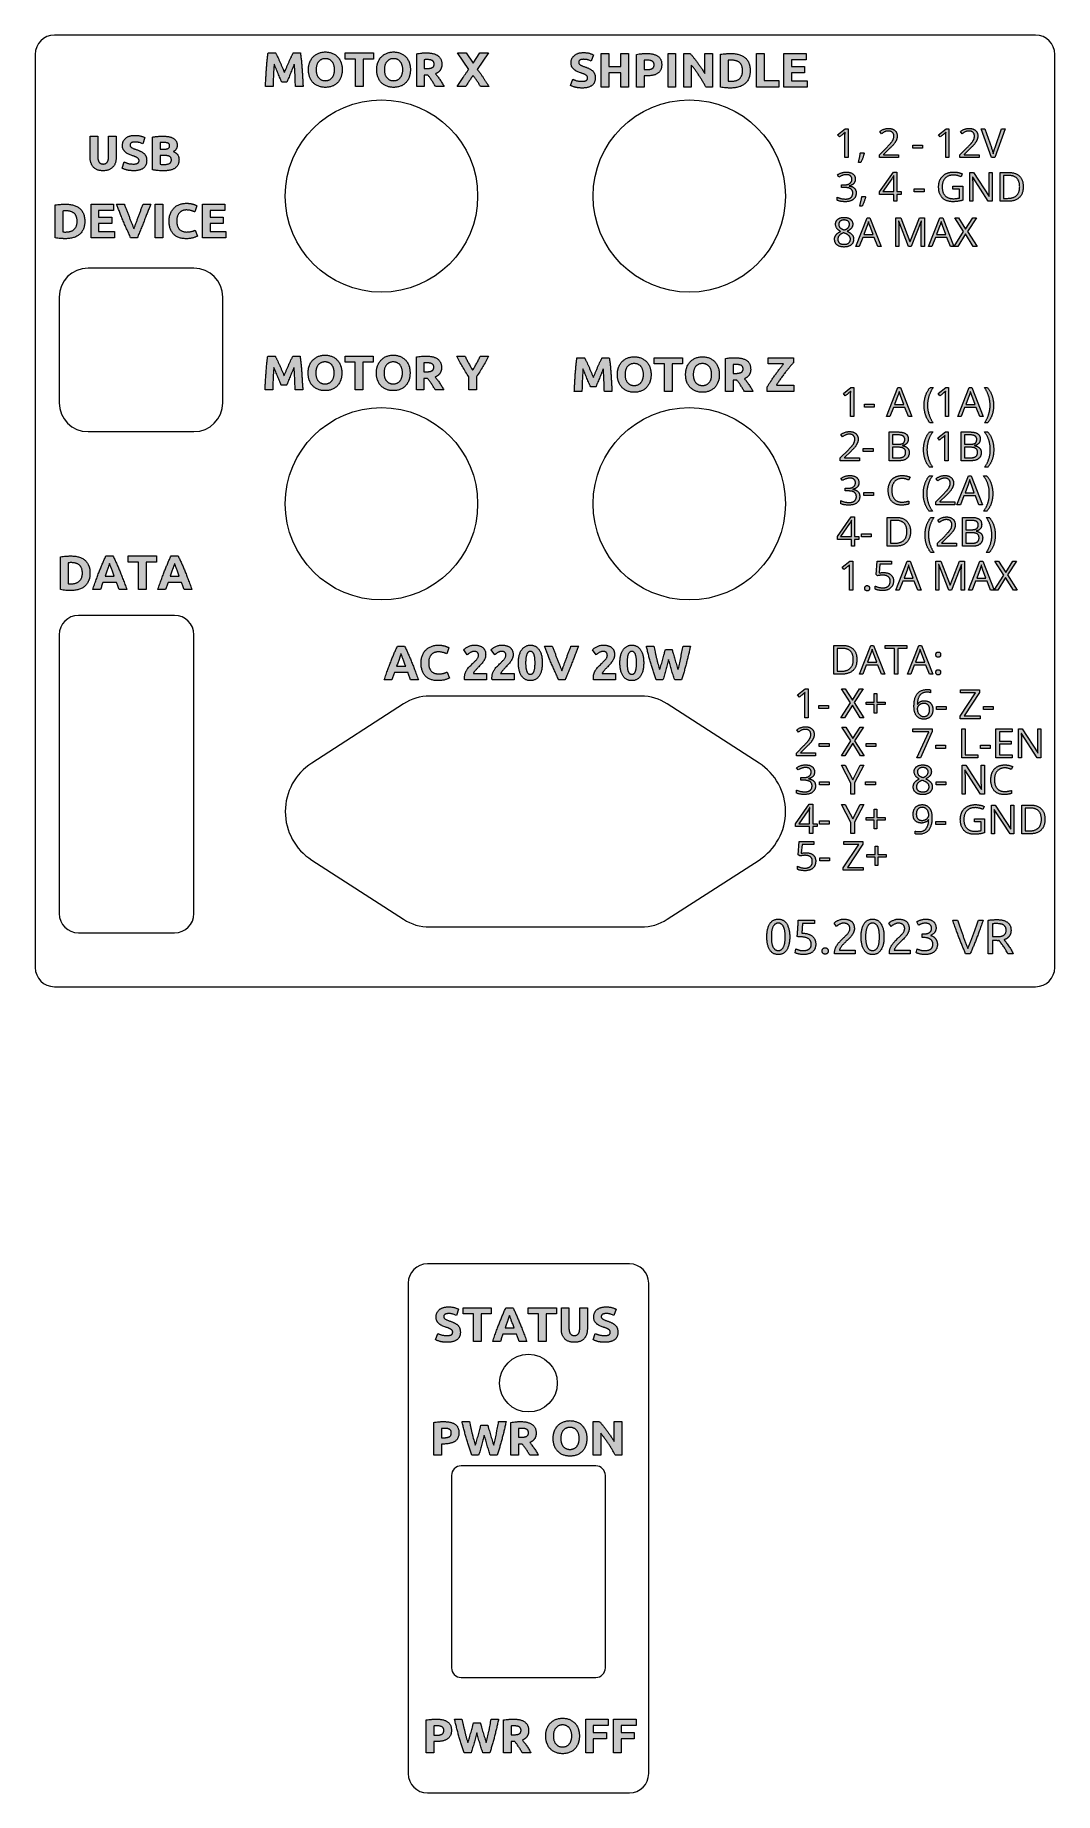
# Model space of a CAD drawing. Header units: millimetres. Extents: x 0 to 106, y -84 to 99.
import ezdxf

# ---------------------------------------------------------------- set-up
doc = ezdxf.new("R2010")
doc.units = ezdxf.units.MM
doc.layers.get('0').update_dxf_attribs({"lineweight": 5})
doc.layers.add('Layer1', color=50, linetype='Continuous', lineweight=15)

msp = doc.modelspace()

# ---------------------------------------------------------------- hatches: boundary and pattern name
h = msp.add_hatch(color=256)
h.dxf.hatch_style = 1
edge = h.paths.add_edge_path()
edge.add_spline(control_points=[(56.5, 96.11), (56.5, 96.14), (56.51, 96.18), (56.53, 96.25), (56.57, 96.31), (56.62, 96.34), (56.66, 96.37), (56.7, 96.38), (56.75, 96.4), (56.8, 96.41), (56.85, 96.42), (56.91, 96.42), (56.97, 96.42), (57.02, 96.43), (57.04, 96.43)], knot_values=[0, 0, 0, 0, 0.105658, 0.203062, 0.297408, 0.397131, 0.451958, 0.511057, 0.576559, 0.648274, 0.725482, 0.810333, 0.901109, 1, 1, 1, 1], degree=3, periodic=0)
edge.add_spline(control_points=[(57.04, 96.43), (57.08, 96.42), (57.16, 96.42), (57.28, 96.41), (57.38, 96.4), (57.51, 96.36), (57.65, 96.31), (57.76, 96.26), (57.81, 96.23)], knot_values=[0, 0, 0, 0, 0.154344, 0.297473, 0.431004, 0.554058, 0.785118, 1, 1, 1, 1], degree=3, periodic=0)
edge.add_line((57.81, 96.23), (58.04, 96.88))
edge.add_spline(control_points=[(58.04, 96.88), (58.01, 96.9), (57.95, 96.93), (57.85, 96.97), (57.74, 97.01), (57.61, 97.05), (57.48, 97.09), (57.33, 97.11), (57.17, 97.12), (57.06, 97.12), (57, 97.13)], knot_values=[0, 0, 0, 0, 0.092823, 0.194291, 0.304848, 0.425238, 0.554121, 0.692392, 0.84107, 1, 1, 1, 1], degree=3, periodic=0)
edge.add_spline(control_points=[(57, 97.13), (56.95, 97.12), (56.86, 97.12), (56.72, 97.11), (56.59, 97.09), (56.46, 97.05), (56.35, 97.01), (56.24, 96.96), (56.15, 96.91), (56.06, 96.84), (55.98, 96.77), (55.91, 96.69), (55.85, 96.6), (55.8, 96.51), (55.76, 96.41), (55.73, 96.3), (55.71, 96.19), (55.71, 96.11), (55.71, 96.07)], knot_values=[0, 0, 0, 0, 0.077511, 0.151481, 0.221922, 0.289573, 0.354145, 0.416022, 0.475751, 0.533938, 0.590693, 0.64696, 0.702943, 0.759615, 0.817163, 0.876079, 0.936781, 1, 1, 1, 1], degree=3, periodic=0)
edge.add_spline(control_points=[(55.71, 96.07), (55.71, 96.03), (55.71, 95.95), (55.73, 95.84), (55.75, 95.74), (55.79, 95.65), (55.84, 95.57), (55.89, 95.5), (55.95, 95.43), (56.02, 95.36), (56.09, 95.31), (56.17, 95.25), (56.25, 95.21), (56.36, 95.15), (56.51, 95.09), (56.63, 95.05), (56.69, 95.03)], knot_values=[0, 0, 0, 0, 0.076016, 0.146574, 0.213163, 0.276136, 0.336966, 0.397157, 0.456028, 0.515072, 0.574506, 0.634155, 0.694576, 0.756156, 0.879129, 1, 1, 1, 1], degree=3, periodic=0)
edge.add_spline(control_points=[(56.69, 95.03), (56.72, 95.02), (56.78, 94.99), (56.87, 94.96), (56.95, 94.93), (57.03, 94.9), (57.1, 94.87), (57.16, 94.84), (57.21, 94.81), (57.26, 94.78), (57.3, 94.75), (57.34, 94.72), (57.37, 94.69), (57.39, 94.66), (57.41, 94.62), (57.42, 94.58), (57.43, 94.54), (57.43, 94.51), (57.43, 94.5)], knot_values=[0, 0, 0, 0, 0.105191, 0.203059, 0.29364, 0.377669, 0.454119, 0.524147, 0.587828, 0.643977, 0.695535, 0.743319, 0.788927, 0.832386, 0.873944, 0.91517, 0.957191, 1, 1, 1, 1], degree=3, periodic=0)
edge.add_spline(control_points=[(57.43, 94.5), (57.43, 94.47), (57.43, 94.42), (57.41, 94.36), (57.39, 94.32), (57.37, 94.29), (57.35, 94.26), (57.32, 94.24), (57.28, 94.22), (57.24, 94.2), (57.19, 94.18), (57.14, 94.16), (57.08, 94.15), (57.01, 94.14), (56.93, 94.14), (56.88, 94.14), (56.86, 94.14)], knot_values=[0, 0, 0, 0, 0.099232, 0.191322, 0.236382, 0.282357, 0.331646, 0.382527, 0.437923, 0.497311, 0.562555, 0.63408, 0.711824, 0.798253, 0.894523, 1, 1, 1, 1], degree=3, periodic=0)
edge.add_spline(control_points=[(56.86, 94.14), (56.8, 94.14), (56.7, 94.14), (56.54, 94.15), (56.41, 94.17), (56.28, 94.2), (56.17, 94.24), (56.06, 94.28), (55.97, 94.32), (55.91, 94.35), (55.88, 94.36)], knot_values=[0, 0, 0, 0, 0.162819, 0.313063, 0.451382, 0.578586, 0.695963, 0.804675, 0.906505, 1, 1, 1, 1], degree=3, periodic=0)
edge.add_line((55.88, 94.36), (55.66, 93.71))
edge.add_spline(control_points=[(55.66, 93.71), (55.69, 93.69), (55.75, 93.66), (55.84, 93.62), (55.96, 93.57), (56.06, 93.54), (56.16, 93.51), (56.24, 93.5), (56.33, 93.48), (56.42, 93.47), (56.52, 93.45), (56.62, 93.45), (56.73, 93.44), (56.8, 93.44), (56.84, 93.44)], knot_values=[0, 0, 0, 0, 0.073398, 0.159626, 0.259918, 0.375607, 0.438997, 0.506891, 0.577929, 0.653467, 0.733475, 0.817867, 0.906309, 1, 1, 1, 1], degree=3, periodic=0)
edge.add_spline(control_points=[(56.84, 93.44), (56.9, 93.44), (57.01, 93.44), (57.16, 93.45), (57.31, 93.47), (57.45, 93.5), (57.57, 93.54), (57.69, 93.59), (57.79, 93.64), (57.88, 93.71), (57.96, 93.78), (58.03, 93.86), (58.1, 93.94), (58.14, 94.04), (58.18, 94.14), (58.21, 94.24), (58.23, 94.36), (58.23, 94.44), (58.23, 94.48)], knot_values=[0, 0, 0, 0, 0.085681, 0.166019, 0.241686, 0.312308, 0.37858, 0.441102, 0.500494, 0.557268, 0.612171, 0.665473, 0.718449, 0.77169, 0.825547, 0.881034, 0.939135, 1, 1, 1, 1], degree=3, periodic=0)
edge.add_spline(control_points=[(58.23, 94.48), (58.23, 94.52), (58.23, 94.59), (58.21, 94.71), (58.19, 94.81), (58.16, 94.91), (58.13, 94.99), (58.08, 95.07), (58.02, 95.15), (57.96, 95.22), (57.89, 95.28), (57.8, 95.34), (57.71, 95.4), (57.61, 95.45), (57.51, 95.5), (57.39, 95.55), (57.26, 95.6), (57.18, 95.63), (57.13, 95.65)], knot_values=[0, 0, 0, 0, 0.07003, 0.134573, 0.194949, 0.250814, 0.304365, 0.357381, 0.410458, 0.464098, 0.519278, 0.577103, 0.637334, 0.700876, 0.768348, 0.840935, 0.918137, 1, 1, 1, 1], degree=3, periodic=0)
edge.add_spline(control_points=[(57.13, 95.65), (57.09, 95.66), (57.01, 95.69), (56.89, 95.74), (56.78, 95.78), (56.7, 95.82), (56.65, 95.86), (56.61, 95.89), (56.58, 95.92), (56.55, 95.95), (56.53, 95.98), (56.51, 96.02), (56.5, 96.07), (56.5, 96.1), (56.5, 96.11)], knot_values=[0, 0, 0, 0, 0.162165, 0.311421, 0.448362, 0.576914, 0.637005, 0.693084, 0.746214, 0.795763, 0.844001, 0.893796, 0.944861, 1, 1, 1, 1], degree=3, periodic=0)
h.paths.add_polyline_path([(59.63, 95.03), (60.89, 95.03), (60.89, 93.53), (61.68, 93.53), (61.68, 97.03), (60.89, 97.03), (60.89, 95.68), (59.63, 95.68), (59.63, 97.03), (58.83, 97.03), (58.83, 93.53), (59.63, 93.53)])
edge = h.paths.add_edge_path()
edge.add_spline(control_points=[(63.55, 94.7), (63.62, 94.7), (63.74, 94.7), (63.91, 94.71), (64.07, 94.74), (64.22, 94.77), (64.37, 94.8), (64.5, 94.85), (64.62, 94.91), (64.72, 94.97), (64.82, 95.05), (64.91, 95.13), (64.98, 95.23), (65.04, 95.34), (65.08, 95.46), (65.11, 95.59), (65.13, 95.73), (65.13, 95.82), (65.13, 95.87)], knot_values=[0, 0, 0, 0, 0.081999, 0.159657, 0.232521, 0.301594, 0.366444, 0.427843, 0.486116, 0.542073, 0.596124, 0.649054, 0.701939, 0.756165, 0.81195, 0.870732, 0.933189, 1, 1, 1, 1], degree=3, periodic=0)
edge.add_spline(control_points=[(65.13, 95.87), (65.13, 95.92), (65.13, 96.02), (65.11, 96.16), (65.08, 96.29), (65.04, 96.4), (64.98, 96.51), (64.91, 96.61), (64.82, 96.69), (64.72, 96.76), (64.62, 96.83), (64.5, 96.88), (64.36, 96.93), (64.22, 96.97), (64.07, 97), (63.91, 97.02), (63.73, 97.03), (63.61, 97.03), (63.55, 97.03)], knot_values=[0, 0, 0, 0, 0.066326, 0.128294, 0.186905, 0.24264, 0.29599, 0.348674, 0.401502, 0.455292, 0.511054, 0.569471, 0.631217, 0.696455, 0.765635, 0.839, 0.91715, 1, 1, 1, 1], degree=3, periodic=0)
edge.add_spline(control_points=[(63.55, 97.03), (63.51, 97.03), (63.44, 97.03), (63.32, 97.03), (63.19, 97.02), (63.01, 97.01), (62.78, 96.99), (62.61, 96.96), (62.52, 96.94)], knot_values=[0, 0, 0, 0, 0.106632, 0.222487, 0.346219, 0.478533, 0.745311, 1, 1, 1, 1], degree=3, periodic=0)
edge.add_line((62.52, 96.94), (62.52, 93.53))
edge.add_line((62.52, 93.53), (63.31, 93.53))
edge.add_line((63.31, 93.53), (63.31, 94.7))
edge.add_line((63.31, 94.7), (63.55, 94.7))
edge = h.paths.add_edge_path(flags=16)
edge.add_line((63.55, 95.35), (63.31, 95.35))
edge.add_line((63.31, 95.35), (63.31, 96.32))
edge.add_spline(control_points=[(63.31, 96.32), (63.34, 96.32), (63.38, 96.32), (63.45, 96.33), (63.53, 96.33), (63.59, 96.33), (63.62, 96.33)], knot_values=[0, 0, 0, 0, 0.211546, 0.459193, 0.728499, 1, 1, 1, 1], degree=3, periodic=0)
edge.add_spline(control_points=[(63.62, 96.33), (63.67, 96.33), (63.77, 96.33), (63.89, 96.32), (63.98, 96.3), (64.04, 96.28), (64.09, 96.26), (64.15, 96.23), (64.19, 96.2), (64.23, 96.17), (64.26, 96.13), (64.29, 96.09), (64.31, 96.04), (64.33, 95.98), (64.34, 95.92), (64.34, 95.88), (64.34, 95.85)], knot_values=[0, 0, 0, 0, 0.158584, 0.303395, 0.370025, 0.433226, 0.4925, 0.54862, 0.602553, 0.655085, 0.707138, 0.759253, 0.813425, 0.870779, 0.932427, 1, 1, 1, 1], degree=3, periodic=0)
edge.add_spline(control_points=[(64.34, 95.85), (64.34, 95.83), (64.34, 95.79), (64.33, 95.72), (64.32, 95.66), (64.29, 95.61), (64.26, 95.56), (64.23, 95.52), (64.19, 95.49), (64.14, 95.46), (64.09, 95.43), (64.03, 95.41), (63.96, 95.39), (63.89, 95.38), (63.82, 95.37), (63.73, 95.36), (63.64, 95.35), (63.58, 95.35), (63.55, 95.35)], knot_values=[0, 0, 0, 0, 0.065261, 0.125009, 0.181188, 0.234167, 0.285072, 0.334729, 0.384761, 0.436023, 0.490105, 0.548541, 0.610677, 0.678088, 0.7509, 0.828691, 0.911691, 1, 1, 1, 1], degree=3, periodic=0)
h.paths.add_polyline_path([(65.79, 93.53), (66.58, 93.53), (66.58, 97.03), (65.79, 97.03)])
edge = h.paths.add_edge_path()
edge.add_spline(control_points=[(68.21, 95.83), (68.29, 95.74), (68.43, 95.56), (68.63, 95.29), (68.83, 95.01), (69.03, 94.72), (69.21, 94.43), (69.4, 94.13), (69.57, 93.83), (69.68, 93.63), (69.74, 93.53)], knot_values=[0, 0, 0, 0, 0.123015, 0.246865, 0.371812, 0.498168, 0.624549, 0.750343, 0.875597, 1, 1, 1, 1], degree=3, periodic=0)
edge.add_line((69.74, 93.53), (70.41, 93.53))
edge.add_line((70.41, 93.53), (70.41, 97.03))
edge.add_line((70.41, 97.03), (69.61, 97.03))
edge.add_line((69.61, 97.03), (69.61, 94.96))
edge.add_spline(control_points=[(69.61, 94.96), (69.55, 95.06), (69.43, 95.25), (69.24, 95.53), (69.04, 95.82), (68.84, 96.1), (68.64, 96.37), (68.47, 96.58), (68.34, 96.74), (68.25, 96.84), (68.16, 96.94), (68.11, 97), (68.08, 97.03)], knot_values=[0, 0, 0, 0, 0.129134, 0.264376, 0.401519, 0.535756, 0.665562, 0.789353, 0.847807, 0.902353, 0.9532, 1, 1, 1, 1], degree=3, periodic=0)
edge.add_line((68.08, 97.03), (67.42, 97.03))
edge.add_line((67.42, 97.03), (67.42, 93.53))
edge.add_line((67.42, 93.53), (68.21, 93.53))
edge.add_line((68.21, 93.53), (68.21, 95.83))
edge = h.paths.add_edge_path()
edge.add_spline(control_points=[(71.25, 93.53), (71.34, 93.51), (71.52, 93.48), (71.76, 93.46), (71.94, 93.45), (72.07, 93.44), (72.19, 93.44), (72.27, 93.44), (72.3, 93.44)], knot_values=[0, 0, 0, 0, 0.26415, 0.530754, 0.66088, 0.782697, 0.895486, 1, 1, 1, 1], degree=3, periodic=0)
edge.add_spline(control_points=[(72.3, 93.44), (72.38, 93.44), (72.53, 93.44), (72.75, 93.46), (72.95, 93.5), (73.14, 93.55), (73.33, 93.61), (73.49, 93.69), (73.65, 93.78), (73.78, 93.88), (73.91, 94), (74.02, 94.13), (74.11, 94.28), (74.18, 94.42), (74.22, 94.53), (74.25, 94.62), (74.27, 94.72), (74.29, 94.82), (74.31, 94.92), (74.32, 95.02), (74.33, 95.13), (74.33, 95.2), (74.33, 95.24)], knot_values=[0, 0, 0, 0, 0.073965, 0.144424, 0.211755, 0.276257, 0.338254, 0.397541, 0.454736, 0.510714, 0.56617, 0.621759, 0.678242, 0.736764, 0.766897, 0.797599, 0.82888, 0.861165, 0.894404, 0.928599, 0.96362, 1, 1, 1, 1], degree=3, periodic=0)
edge.add_spline(control_points=[(74.33, 95.24), (74.33, 95.28), (74.33, 95.36), (74.32, 95.47), (74.31, 95.58), (74.29, 95.68), (74.27, 95.78), (74.25, 95.88), (74.22, 95.97), (74.18, 96.08), (74.11, 96.22), (74.02, 96.36), (73.91, 96.5), (73.78, 96.61), (73.64, 96.72), (73.49, 96.8), (73.33, 96.88), (73.15, 96.93), (72.96, 96.98), (72.76, 97.01), (72.55, 97.03), (72.4, 97.03), (72.33, 97.03)], knot_values=[0, 0, 0, 0, 0.038028, 0.074686, 0.110272, 0.144419, 0.177601, 0.209762, 0.240879, 0.271196, 0.329862, 0.386617, 0.442328, 0.497815, 0.553708, 0.610653, 0.669163, 0.730109, 0.79334, 0.859249, 0.927965, 1, 1, 1, 1], degree=3, periodic=0)
edge.add_spline(control_points=[(72.33, 97.03), (72.29, 97.03), (72.21, 97.03), (72.09, 97.03), (71.96, 97.02), (71.77, 97.01), (71.53, 96.99), (71.34, 96.96), (71.25, 96.95)], knot_values=[0, 0, 0, 0, 0.102797, 0.215719, 0.338087, 0.469979, 0.73908, 1, 1, 1, 1], degree=3, periodic=0)
edge.add_line((71.25, 96.95), (71.25, 93.53))
edge = h.paths.add_edge_path(flags=16)
edge.add_spline(control_points=[(72.04, 96.32), (72.07, 96.32), (72.12, 96.33), (72.21, 96.33), (72.29, 96.33), (72.35, 96.33), (72.38, 96.33)], knot_values=[0, 0, 0, 0, 0.240456, 0.493106, 0.749853, 1, 1, 1, 1], degree=3, periodic=0)
edge.add_spline(control_points=[(72.38, 96.33), (72.42, 96.33), (72.52, 96.33), (72.65, 96.32), (72.78, 96.3), (72.9, 96.27), (73, 96.23), (73.1, 96.18), (73.18, 96.12), (73.26, 96.06), (73.32, 95.98), (73.38, 95.9), (73.43, 95.81), (73.47, 95.71), (73.5, 95.6), (73.52, 95.49), (73.53, 95.37), (73.53, 95.28), (73.53, 95.24)], knot_values=[0, 0, 0, 0, 0.079605, 0.153555, 0.222951, 0.287994, 0.349041, 0.407045, 0.462437, 0.516294, 0.570115, 0.624189, 0.679724, 0.737202, 0.797534, 0.861127, 0.928348, 1, 1, 1, 1], degree=3, periodic=0)
edge.add_spline(control_points=[(73.53, 95.24), (73.53, 95.2), (73.53, 95.11), (73.52, 95), (73.5, 94.88), (73.46, 94.78), (73.42, 94.68), (73.37, 94.59), (73.31, 94.51), (73.24, 94.43), (73.17, 94.36), (73.08, 94.3), (72.98, 94.25), (72.87, 94.21), (72.76, 94.18), (72.63, 94.16), (72.49, 94.14), (72.4, 94.14), (72.35, 94.14)], knot_values=[0, 0, 0, 0, 0.068009, 0.132464, 0.194152, 0.253275, 0.3103, 0.366185, 0.421769, 0.477459, 0.533444, 0.590655, 0.649863, 0.712025, 0.777598, 0.847049, 0.920932, 1, 1, 1, 1], degree=3, periodic=0)
edge.add_spline(control_points=[(72.35, 94.14), (72.32, 94.14), (72.26, 94.14), (72.18, 94.14), (72.11, 94.14), (72.06, 94.15), (72.04, 94.15)], knot_values=[0, 0, 0, 0, 0.311061, 0.575027, 0.801553, 1, 1, 1, 1], degree=3, periodic=0)
edge.add_line((72.04, 94.14), (72.04, 96.32))
h.paths.add_polyline_path([(77.31, 93.53), (77.31, 94.23), (75.77, 94.23), (75.77, 97.03), (74.98, 97.03), (74.98, 93.53)])
h.paths.add_polyline_path([(77.83, 93.53), (80.25, 93.53), (80.25, 94.19), (78.62, 94.19), (78.62, 95.03), (79.97, 95.03), (79.97, 95.68), (78.62, 95.68), (78.62, 96.38), (80.16, 96.38), (80.16, 97.03), (77.83, 97.03)])
edge = h.paths.add_edge_path()
edge.add_line((45.96, 95.38), (47.13, 97.1))
edge.add_line((47.13, 97.1), (46.24, 97.1))
edge.add_line((46.24, 97.1), (45.52, 96.04))
edge.add_line((45.52, 96.04), (44.79, 97.1))
edge.add_line((44.79, 97.1), (43.91, 97.1))
edge.add_line((43.91, 97.1), (45.07, 95.38))
edge.add_spline(control_points=[(45.07, 95.38), (45.01, 95.3), (44.9, 95.14), (44.73, 94.9), (44.57, 94.66), (44.42, 94.43), (44.27, 94.21), (44.13, 94), (44, 93.8), (43.91, 93.66), (43.86, 93.6)], knot_values=[0, 0, 0, 0, 0.141438, 0.277779, 0.409317, 0.536259, 0.658425, 0.776373, 0.890293, 1, 1, 1, 1], degree=3, periodic=0)
edge.add_line((43.86, 93.6), (44.75, 93.6))
edge.add_spline(control_points=[(44.75, 93.6), (44.76, 93.61), (44.79, 93.65), (44.83, 93.71), (44.87, 93.78), (44.94, 93.88), (45.03, 94.01), (45.13, 94.17), (45.24, 94.34), (45.32, 94.47), (45.39, 94.56), (45.44, 94.63), (45.48, 94.68), (45.51, 94.71), (45.52, 94.73)], knot_values=[0, 0, 0, 0, 0.043778, 0.095546, 0.153964, 0.220371, 0.361906, 0.505988, 0.649171, 0.78613, 0.849606, 0.906884, 0.956693, 1, 1, 1, 1], degree=3, periodic=0)
edge.add_spline(control_points=[(45.52, 94.73), (45.55, 94.69), (45.63, 94.61), (45.73, 94.48), (45.83, 94.34), (45.96, 94.14), (46.12, 93.9), (46.23, 93.7), (46.29, 93.6)], knot_values=[0, 0, 0, 0, 0.11834, 0.23979, 0.364582, 0.493373, 0.750477, 1, 1, 1, 1], degree=3, periodic=0)
edge.add_line((46.29, 93.6), (47.17, 93.6))
edge.add_spline(control_points=[(47.17, 93.6), (47.16, 93.62), (47.12, 93.68), (47.07, 93.76), (47.01, 93.85), (46.95, 93.94), (46.89, 94.04), (46.82, 94.14), (46.75, 94.25), (46.68, 94.36), (46.61, 94.48), (46.53, 94.6), (46.45, 94.72), (46.36, 94.85), (46.27, 94.98), (46.17, 95.11), (46.07, 95.24), (46, 95.33), (45.96, 95.38)], knot_values=[0, 0, 0, 0, 0.043311, 0.089152, 0.137712, 0.188808, 0.24291, 0.299448, 0.358815, 0.420905, 0.48561, 0.552264, 0.621167, 0.692523, 0.765959, 0.841605, 0.919752, 1, 1, 1, 1], degree=3, periodic=0)
edge = h.paths.add_edge_path()
edge.add_spline(control_points=[(41.62, 94.92), (41.64, 94.93), (41.69, 94.95), (41.77, 94.99), (41.84, 95.03), (41.9, 95.08), (41.96, 95.12), (42.01, 95.18), (42.06, 95.23), (42.11, 95.29), (42.15, 95.35), (42.18, 95.42), (42.21, 95.49), (42.23, 95.56), (42.25, 95.64), (42.27, 95.73), (42.27, 95.82), (42.27, 95.88), (42.27, 95.91)], knot_values=[0, 0, 0, 0, 0.066866, 0.13167, 0.194127, 0.255298, 0.314683, 0.373403, 0.431371, 0.488522, 0.546183, 0.604587, 0.66445, 0.72638, 0.790413, 0.857154, 0.927245, 1, 1, 1, 1], degree=3, periodic=0)
edge.add_spline(control_points=[(42.27, 95.91), (42.27, 95.96), (42.27, 96.05), (42.25, 96.19), (42.22, 96.32), (42.17, 96.44), (42.12, 96.55), (42.04, 96.64), (41.96, 96.73), (41.86, 96.81), (41.75, 96.88), (41.63, 96.94), (41.5, 96.99), (41.35, 97.03), (41.2, 97.06), (41.03, 97.08), (40.86, 97.1), (40.73, 97.1), (40.67, 97.1)], knot_values=[0, 0, 0, 0, 0.065116, 0.125935, 0.183839, 0.239425, 0.292903, 0.346103, 0.399365, 0.453866, 0.510151, 0.569054, 0.631128, 0.69645, 0.765456, 0.839192, 0.9173, 1, 1, 1, 1], degree=3, periodic=0)
edge.add_spline(control_points=[(40.67, 97.1), (40.63, 97.1), (40.56, 97.1), (40.44, 97.09), (40.32, 97.09), (40.14, 97.07), (39.92, 97.05), (39.75, 97.02), (39.66, 97.01)], knot_values=[0, 0, 0, 0, 0.10909, 0.224684, 0.348286, 0.478462, 0.742454, 1, 1, 1, 1], degree=3, periodic=0)
edge.add_line((39.66, 97.01), (39.66, 93.6))
edge.add_line((39.66, 93.6), (40.45, 93.6))
edge.add_line((40.45, 93.6), (40.45, 94.76))
edge.add_line((40.45, 94.76), (40.83, 94.76))
edge.add_spline(control_points=[(40.83, 94.76), (40.86, 94.73), (40.93, 94.65), (41.03, 94.52), (41.13, 94.38), (41.23, 94.23), (41.33, 94.08), (41.42, 93.92), (41.52, 93.76), (41.58, 93.65), (41.62, 93.6)], knot_values=[0, 0, 0, 0, 0.108994, 0.224843, 0.346825, 0.473771, 0.604158, 0.736937, 0.869178, 1, 1, 1, 1], degree=3, periodic=0)
edge.add_line((41.62, 93.6), (42.51, 93.6))
edge.add_spline(control_points=[(42.51, 93.6), (42.48, 93.66), (42.41, 93.78), (42.31, 93.96), (42.2, 94.14), (42.08, 94.31), (41.97, 94.48), (41.85, 94.64), (41.73, 94.78), (41.65, 94.87), (41.62, 94.92)], knot_values=[0, 0, 0, 0, 0.127541, 0.259535, 0.392223, 0.522667, 0.650101, 0.775002, 0.892614, 1, 1, 1, 1], degree=3, periodic=0)
edge = h.paths.add_edge_path(flags=16)
edge.add_spline(control_points=[(41.48, 95.94), (41.48, 95.92), (41.48, 95.88), (41.47, 95.82), (41.46, 95.77), (41.44, 95.72), (41.41, 95.67), (41.38, 95.63), (41.34, 95.6), (41.29, 95.57), (41.24, 95.55), (41.18, 95.52), (41.12, 95.5), (41.04, 95.49), (40.96, 95.48), (40.87, 95.47), (40.77, 95.46), (40.71, 95.46), (40.67, 95.46)], knot_values=[0, 0, 0, 0, 0.058649, 0.113084, 0.16399, 0.21283, 0.260497, 0.307861, 0.35561, 0.404735, 0.457748, 0.515953, 0.579771, 0.65058, 0.727652, 0.811164, 0.901893, 1, 1, 1, 1], degree=3, periodic=0)
edge.add_line((40.67, 95.46), (40.45, 95.46))
edge.add_line((40.45, 95.46), (40.45, 96.38))
edge.add_spline(control_points=[(40.45, 96.38), (40.47, 96.38), (40.52, 96.39), (40.58, 96.39), (40.65, 96.4), (40.7, 96.4), (40.73, 96.4)], knot_values=[0, 0, 0, 0, 0.221985, 0.45447, 0.712894, 1, 1, 1, 1], degree=3, periodic=0)
edge.add_spline(control_points=[(40.73, 96.4), (40.76, 96.4), (40.82, 96.4), (40.9, 96.39), (40.98, 96.38), (41.05, 96.37), (41.12, 96.36), (41.18, 96.34), (41.24, 96.32), (41.29, 96.29), (41.34, 96.27), (41.37, 96.23), (41.41, 96.19), (41.43, 96.15), (41.45, 96.1), (41.47, 96.05), (41.48, 96), (41.48, 95.96), (41.48, 95.94)], knot_values=[0, 0, 0, 0, 0.089747, 0.17453, 0.253003, 0.326887, 0.395574, 0.460213, 0.519558, 0.575677, 0.628498, 0.679222, 0.729392, 0.778969, 0.829934, 0.883251, 0.940105, 1, 1, 1, 1], degree=3, periodic=0)
edge = h.paths.add_edge_path()
edge.add_spline(control_points=[(37.26, 93.5), (37.32, 93.51), (37.44, 93.51), (37.61, 93.53), (37.79, 93.57), (37.95, 93.62), (38.11, 93.68), (38.25, 93.76), (38.38, 93.86), (38.51, 93.97), (38.62, 94.09), (38.72, 94.23), (38.8, 94.38), (38.86, 94.52), (38.9, 94.64), (38.93, 94.73), (38.96, 94.82), (38.97, 94.92), (38.99, 95.02), (39, 95.13), (39.01, 95.23), (39.01, 95.31), (39.01, 95.35)], knot_values=[0, 0, 0, 0, 0.063591, 0.125317, 0.185938, 0.245828, 0.304599, 0.36239, 0.419236, 0.476309, 0.53408, 0.592757, 0.653317, 0.716129, 0.748527, 0.781733, 0.81576, 0.850703, 0.886395, 0.923167, 0.961106, 1, 1, 1, 1], degree=3, periodic=0)
edge.add_spline(control_points=[(39.01, 95.35), (39.01, 95.38), (39.01, 95.46), (39, 95.56), (38.99, 95.67), (38.97, 95.77), (38.96, 95.87), (38.93, 95.96), (38.9, 96.06), (38.86, 96.17), (38.8, 96.31), (38.71, 96.46), (38.61, 96.6), (38.5, 96.72), (38.37, 96.83), (38.24, 96.93), (38.09, 97.01), (37.94, 97.08), (37.78, 97.13), (37.61, 97.16), (37.43, 97.19), (37.32, 97.19), (37.26, 97.19)], knot_values=[0, 0, 0, 0, 0.038935, 0.076914, 0.113471, 0.149489, 0.184218, 0.218342, 0.251583, 0.284102, 0.347524, 0.4084, 0.467791, 0.526324, 0.584175, 0.64185, 0.699478, 0.758176, 0.8174, 0.87734, 0.937868, 1, 1, 1, 1], degree=3, periodic=0)
edge.add_spline(control_points=[(37.26, 97.19), (37.2, 97.19), (37.09, 97.19), (36.92, 97.16), (36.75, 97.13), (36.59, 97.08), (36.44, 97.01), (36.29, 96.93), (36.16, 96.83), (36.03, 96.72), (35.91, 96.6), (35.81, 96.46), (35.72, 96.31), (35.66, 96.17), (35.61, 96.06), (35.59, 95.96), (35.56, 95.87), (35.54, 95.77), (35.53, 95.67), (35.52, 95.56), (35.51, 95.46), (35.51, 95.38), (35.51, 95.35)], knot_values=[0, 0, 0, 0, 0.060507, 0.120177, 0.179274, 0.238163, 0.296777, 0.354552, 0.412166, 0.470548, 0.529574, 0.589418, 0.650837, 0.714741, 0.747522, 0.780923, 0.815198, 0.850065, 0.886214, 0.92289, 0.960966, 1, 1, 1, 1], degree=3, periodic=0)
edge.add_spline(control_points=[(35.51, 95.35), (35.51, 95.31), (35.51, 95.23), (35.52, 95.13), (35.53, 95.02), (35.54, 94.92), (35.56, 94.82), (35.58, 94.73), (35.61, 94.63), (35.65, 94.52), (35.72, 94.38), (35.8, 94.23), (35.9, 94.09), (36.02, 93.97), (36.14, 93.86), (36.28, 93.77), (36.42, 93.68), (36.58, 93.62), (36.74, 93.57), (36.91, 93.53), (37.08, 93.51), (37.2, 93.51), (37.26, 93.5)], knot_values=[0, 0, 0, 0, 0.038972, 0.076988, 0.113834, 0.149635, 0.184647, 0.218805, 0.252077, 0.284628, 0.34788, 0.408814, 0.468057, 0.526458, 0.584028, 0.641611, 0.699296, 0.75795, 0.817474, 0.877223, 0.938062, 1, 1, 1, 1], degree=3, periodic=0)
edge = h.paths.add_edge_path(flags=16)
edge.add_spline(control_points=[(38.21, 95.35), (38.21, 95.3), (38.21, 95.22), (38.2, 95.1), (38.18, 94.99), (38.15, 94.88), (38.12, 94.78), (38.07, 94.68), (38.02, 94.6), (37.96, 94.52), (37.9, 94.45), (37.83, 94.38), (37.75, 94.33), (37.66, 94.28), (37.57, 94.25), (37.47, 94.22), (37.37, 94.21), (37.29, 94.21), (37.26, 94.2)], knot_values=[0, 0, 0, 0, 0.075574, 0.147532, 0.216758, 0.282774, 0.346341, 0.407704, 0.467039, 0.525122, 0.581973, 0.638613, 0.695442, 0.753303, 0.812391, 0.872509, 0.934818, 1, 1, 1, 1], degree=3, periodic=0)
edge.add_spline(control_points=[(37.26, 94.2), (37.22, 94.21), (37.15, 94.21), (37.04, 94.22), (36.94, 94.25), (36.85, 94.28), (36.77, 94.33), (36.69, 94.38), (36.62, 94.45), (36.55, 94.52), (36.49, 94.6), (36.44, 94.68), (36.4, 94.78), (36.36, 94.88), (36.34, 94.99), (36.32, 95.1), (36.3, 95.22), (36.3, 95.3), (36.3, 95.35)], knot_values=[0, 0, 0, 0, 0.066459, 0.129174, 0.18969, 0.248352, 0.305425, 0.361875, 0.418166, 0.475288, 0.53335, 0.592446, 0.653786, 0.717329, 0.783322, 0.852522, 0.924454, 1, 1, 1, 1], degree=3, periodic=0)
edge.add_spline(control_points=[(36.3, 95.35), (36.3, 95.39), (36.3, 95.47), (36.32, 95.59), (36.34, 95.7), (36.36, 95.81), (36.4, 95.91), (36.44, 96.01), (36.49, 96.09), (36.55, 96.17), (36.62, 96.24), (36.69, 96.31), (36.77, 96.36), (36.85, 96.41), (36.94, 96.45), (37.04, 96.47), (37.15, 96.49), (37.22, 96.49), (37.26, 96.49)], knot_values=[0, 0, 0, 0, 0.074185, 0.145196, 0.213913, 0.280272, 0.344581, 0.406265, 0.465689, 0.523704, 0.5811, 0.63763, 0.694283, 0.751516, 0.810289, 0.870866, 0.933595, 1, 1, 1, 1], degree=3, periodic=0)
edge.add_spline(control_points=[(37.26, 96.49), (37.29, 96.49), (37.37, 96.49), (37.47, 96.47), (37.57, 96.45), (37.66, 96.41), (37.75, 96.37), (37.83, 96.31), (37.9, 96.25), (37.96, 96.18), (38.02, 96.1), (38.07, 96.01), (38.12, 95.92), (38.15, 95.81), (38.18, 95.71), (38.2, 95.59), (38.21, 95.47), (38.21, 95.39), (38.21, 95.35)], knot_values=[0, 0, 0, 0, 0.065022, 0.127178, 0.187147, 0.24609, 0.303809, 0.360255, 0.417038, 0.473749, 0.531689, 0.591253, 0.652857, 0.717084, 0.783776, 0.85283, 0.924612, 1, 1, 1, 1], degree=3, periodic=0)
h.paths.add_polyline_path([(33.31, 93.6), (34.11, 93.6), (34.11, 96.44), (35.18, 96.44), (35.18, 97.1), (32.24, 97.1), (32.24, 96.44), (33.31, 96.44)])
edge = h.paths.add_edge_path()
edge.add_spline(control_points=[(30.16, 93.5), (30.22, 93.51), (30.34, 93.51), (30.52, 93.53), (30.69, 93.57), (30.86, 93.62), (31.01, 93.68), (31.16, 93.76), (31.29, 93.86), (31.41, 93.97), (31.53, 94.09), (31.62, 94.23), (31.71, 94.38), (31.77, 94.52), (31.81, 94.64), (31.84, 94.73), (31.86, 94.82), (31.88, 94.92), (31.9, 95.02), (31.91, 95.13), (31.91, 95.23), (31.91, 95.31), (31.91, 95.35)], knot_values=[0, 0, 0, 0, 0.063591, 0.125317, 0.185938, 0.245828, 0.304599, 0.36239, 0.419236, 0.476309, 0.53408, 0.592757, 0.653317, 0.716129, 0.748527, 0.781733, 0.81576, 0.850703, 0.886395, 0.923167, 0.961106, 1, 1, 1, 1], degree=3, periodic=0)
edge.add_spline(control_points=[(31.91, 95.35), (31.91, 95.38), (31.91, 95.46), (31.91, 95.56), (31.9, 95.67), (31.88, 95.77), (31.86, 95.87), (31.84, 95.96), (31.81, 96.06), (31.77, 96.17), (31.71, 96.31), (31.62, 96.46), (31.52, 96.6), (31.4, 96.72), (31.28, 96.83), (31.14, 96.93), (31, 97.01), (30.84, 97.08), (30.68, 97.13), (30.51, 97.16), (30.34, 97.19), (30.22, 97.19), (30.16, 97.19)], knot_values=[0, 0, 0, 0, 0.038935, 0.076914, 0.113471, 0.149489, 0.184218, 0.218342, 0.251583, 0.284102, 0.347524, 0.4084, 0.467791, 0.526324, 0.584175, 0.64185, 0.699478, 0.758176, 0.8174, 0.87734, 0.937868, 1, 1, 1, 1], degree=3, periodic=0)
edge.add_spline(control_points=[(30.16, 97.19), (30.11, 97.19), (29.99, 97.19), (29.82, 97.16), (29.66, 97.13), (29.5, 97.08), (29.34, 97.01), (29.2, 96.93), (29.06, 96.83), (28.94, 96.72), (28.82, 96.6), (28.72, 96.46), (28.63, 96.31), (28.57, 96.17), (28.52, 96.06), (28.49, 95.96), (28.47, 95.87), (28.45, 95.77), (28.43, 95.67), (28.42, 95.56), (28.42, 95.46), (28.41, 95.38), (28.41, 95.35)], knot_values=[0, 0, 0, 0, 0.060507, 0.120177, 0.179274, 0.238163, 0.296777, 0.354552, 0.412166, 0.470548, 0.529574, 0.589418, 0.650837, 0.714741, 0.747522, 0.780923, 0.815198, 0.850065, 0.886214, 0.92289, 0.960966, 1, 1, 1, 1], degree=3, periodic=0)
edge.add_spline(control_points=[(28.41, 95.35), (28.41, 95.31), (28.42, 95.23), (28.42, 95.13), (28.43, 95.02), (28.45, 94.92), (28.47, 94.82), (28.49, 94.73), (28.52, 94.63), (28.56, 94.52), (28.62, 94.38), (28.71, 94.23), (28.81, 94.09), (28.92, 93.97), (29.05, 93.86), (29.18, 93.77), (29.33, 93.68), (29.48, 93.62), (29.65, 93.57), (29.81, 93.53), (29.99, 93.51), (30.1, 93.51), (30.16, 93.5)], knot_values=[0, 0, 0, 0, 0.038972, 0.076988, 0.113834, 0.149635, 0.184647, 0.218805, 0.252077, 0.284628, 0.34788, 0.408814, 0.468057, 0.526458, 0.584028, 0.641611, 0.699296, 0.75795, 0.817474, 0.877223, 0.938062, 1, 1, 1, 1], degree=3, periodic=0)
edge = h.paths.add_edge_path(flags=16)
edge.add_spline(control_points=[(31.12, 95.35), (31.12, 95.3), (31.12, 95.22), (31.11, 95.1), (31.09, 94.99), (31.06, 94.88), (31.02, 94.78), (30.98, 94.68), (30.93, 94.6), (30.87, 94.52), (30.81, 94.45), (30.73, 94.38), (30.65, 94.33), (30.57, 94.28), (30.47, 94.25), (30.38, 94.22), (30.27, 94.21), (30.2, 94.21), (30.16, 94.2)], knot_values=[0, 0, 0, 0, 0.075574, 0.147532, 0.216758, 0.282774, 0.346341, 0.407704, 0.467039, 0.525122, 0.581973, 0.638613, 0.695442, 0.753303, 0.812391, 0.872509, 0.934818, 1, 1, 1, 1], degree=3, periodic=0)
edge.add_spline(control_points=[(30.16, 94.2), (30.13, 94.21), (30.05, 94.21), (29.95, 94.22), (29.85, 94.25), (29.76, 94.28), (29.67, 94.33), (29.59, 94.38), (29.52, 94.45), (29.46, 94.52), (29.4, 94.6), (29.35, 94.68), (29.31, 94.78), (29.27, 94.88), (29.24, 94.99), (29.22, 95.1), (29.21, 95.22), (29.21, 95.3), (29.21, 95.35)], knot_values=[0, 0, 0, 0, 0.066459, 0.129174, 0.18969, 0.248352, 0.305425, 0.361875, 0.418166, 0.475288, 0.53335, 0.592446, 0.653786, 0.717329, 0.783322, 0.852522, 0.924454, 1, 1, 1, 1], degree=3, periodic=0)
edge.add_spline(control_points=[(29.21, 95.35), (29.21, 95.39), (29.21, 95.47), (29.22, 95.59), (29.24, 95.7), (29.27, 95.81), (29.31, 95.91), (29.35, 96.01), (29.4, 96.09), (29.46, 96.17), (29.52, 96.24), (29.59, 96.31), (29.67, 96.36), (29.76, 96.41), (29.85, 96.45), (29.95, 96.47), (30.05, 96.49), (30.13, 96.49), (30.16, 96.49)], knot_values=[0, 0, 0, 0, 0.074185, 0.145196, 0.213913, 0.280272, 0.344581, 0.406265, 0.465689, 0.523704, 0.5811, 0.63763, 0.694283, 0.751516, 0.810289, 0.870866, 0.933595, 1, 1, 1, 1], degree=3, periodic=0)
edge.add_spline(control_points=[(30.16, 96.49), (30.2, 96.49), (30.27, 96.49), (30.38, 96.47), (30.47, 96.45), (30.57, 96.41), (30.65, 96.37), (30.73, 96.31), (30.81, 96.25), (30.87, 96.18), (30.93, 96.1), (30.98, 96.01), (31.02, 95.92), (31.06, 95.81), (31.09, 95.71), (31.11, 95.59), (31.12, 95.47), (31.12, 95.39), (31.12, 95.35)], knot_values=[0, 0, 0, 0, 0.065022, 0.127178, 0.187147, 0.24609, 0.303809, 0.360255, 0.417038, 0.473749, 0.531689, 0.591253, 0.652857, 0.717084, 0.783776, 0.85283, 0.924612, 1, 1, 1, 1], degree=3, periodic=0)
edge = h.paths.add_edge_path()
edge.add_line((25.63, 94.06), (26.17, 94.06))
edge.add_spline(control_points=[(26.17, 94.06), (26.19, 94.09), (26.21, 94.15), (26.25, 94.25), (26.29, 94.35), (26.36, 94.5), (26.44, 94.7), (26.54, 94.95), (26.64, 95.2), (26.73, 95.42), (26.8, 95.58), (26.85, 95.7), (26.9, 95.81), (26.93, 95.89), (26.94, 95.92)], knot_values=[0, 0, 0, 0, 0.046628, 0.097631, 0.153344, 0.213767, 0.341945, 0.475502, 0.612627, 0.749555, 0.816639, 0.881104, 0.941862, 1, 1, 1, 1], degree=3, periodic=0)
edge.add_spline(control_points=[(26.94, 95.92), (26.96, 95.72), (26.99, 95.32), (27.02, 94.81), (27.03, 94.42), (27.04, 94.13), (27.05, 93.86), (27.06, 93.68), (27.06, 93.6)], knot_values=[0, 0, 0, 0, 0.262389, 0.522262, 0.649162, 0.771032, 0.887873, 1, 1, 1, 1], degree=3, periodic=0)
edge.add_line((27.06, 93.6), (27.85, 93.6))
edge.add_spline(control_points=[(27.85, 93.6), (27.85, 93.67), (27.84, 93.81), (27.83, 94.03), (27.82, 94.25), (27.8, 94.56), (27.78, 94.95), (27.75, 95.42), (27.71, 95.87), (27.68, 96.24), (27.65, 96.52), (27.62, 96.73), (27.6, 96.92), (27.58, 97.04), (27.57, 97.1)], knot_values=[0, 0, 0, 0, 0.060078, 0.122033, 0.186073, 0.252001, 0.385748, 0.519329, 0.650307, 0.776238, 0.836558, 0.894034, 0.948444, 1, 1, 1, 1], degree=3, periodic=0)
edge.add_line((27.57, 97.1), (26.83, 97.1))
edge.add_spline(control_points=[(26.83, 97.1), (26.82, 97.07), (26.79, 97.01), (26.74, 96.91), (26.69, 96.81), (26.61, 96.65), (26.51, 96.44), (26.39, 96.17), (26.27, 95.88), (26.15, 95.6), (26.03, 95.32), (25.95, 95.13), (25.92, 95.04)], knot_values=[0, 0, 0, 0, 0.043497, 0.091482, 0.144251, 0.201519, 0.324501, 0.456816, 0.5943, 0.734338, 0.871234, 1, 1, 1, 1], degree=3, periodic=0)
edge.add_spline(control_points=[(25.92, 95.04), (25.88, 95.13), (25.8, 95.32), (25.68, 95.6), (25.56, 95.89), (25.44, 96.17), (25.32, 96.44), (25.22, 96.65), (25.14, 96.81), (25.09, 96.91), (25.04, 97.01), (25.01, 97.07), (24.99, 97.1)], knot_values=[0, 0, 0, 0, 0.128759, 0.265631, 0.405644, 0.543244, 0.675429, 0.798441, 0.855594, 0.908402, 0.95644, 1, 1, 1, 1], degree=3, periodic=0)
edge.add_line((24.99, 97.1), (24.21, 97.1))
edge.add_spline(control_points=[(24.21, 97.1), (24.21, 97.04), (24.19, 96.92), (24.16, 96.73), (24.14, 96.52), (24.11, 96.24), (24.08, 95.87), (24.04, 95.42), (24.01, 94.95), (23.99, 94.56), (23.97, 94.25), (23.96, 94.03), (23.95, 93.81), (23.94, 93.67), (23.93, 93.6)], knot_values=[0, 0, 0, 0, 0.051556, 0.105966, 0.163442, 0.223783, 0.349694, 0.480672, 0.614252, 0.748012, 0.813928, 0.877967, 0.939922, 1, 1, 1, 1], degree=3, periodic=0)
edge.add_line((23.93, 93.6), (24.73, 93.6))
edge.add_spline(control_points=[(24.73, 93.6), (24.73, 93.68), (24.74, 93.86), (24.74, 94.13), (24.76, 94.42), (24.77, 94.81), (24.8, 95.32), (24.83, 95.72), (24.84, 95.92)], knot_values=[0, 0, 0, 0, 0.112127, 0.228968, 0.350837, 0.477723, 0.737612, 1, 1, 1, 1], degree=3, periodic=0)
edge.add_spline(control_points=[(24.84, 95.92), (24.86, 95.89), (24.89, 95.81), (24.94, 95.7), (24.99, 95.58), (25.06, 95.42), (25.15, 95.2), (25.25, 94.95), (25.36, 94.7), (25.44, 94.5), (25.5, 94.35), (25.55, 94.25), (25.59, 94.15), (25.61, 94.09), (25.63, 94.06)], knot_values=[0, 0, 0, 0, 0.058009, 0.118911, 0.183232, 0.250307, 0.38735, 0.524445, 0.658121, 0.78629, 0.846719, 0.902448, 0.953337, 1, 1, 1, 1], degree=3, periodic=0)
edge = h.paths.add_edge_path()
edge.add_spline(control_points=[(12.2, 84.94), (12.25, 84.93), (12.35, 84.91), (12.5, 84.88), (12.65, 84.87), (12.84, 84.85), (13.08, 84.84), (13.27, 84.84), (13.36, 84.84)], knot_values=[0, 0, 0, 0, 0.132762, 0.261576, 0.387758, 0.511013, 0.754998, 1, 1, 1, 1], degree=3, periodic=0)
edge.add_spline(control_points=[(13.36, 84.84), (13.43, 84.84), (13.55, 84.84), (13.73, 84.85), (13.9, 84.88), (14.05, 84.91), (14.2, 84.95), (14.33, 84.99), (14.45, 85.05), (14.56, 85.12), (14.65, 85.2), (14.73, 85.28), (14.8, 85.37), (14.86, 85.48), (14.9, 85.59), (14.93, 85.71), (14.95, 85.84), (14.95, 85.93), (14.96, 85.97)], knot_values=[0, 0, 0, 0, 0.086065, 0.167068, 0.242959, 0.31432, 0.380769, 0.443536, 0.502871, 0.559369, 0.613786, 0.666276, 0.718624, 0.771096, 0.824456, 0.880135, 0.938189, 1, 1, 1, 1], degree=3, periodic=0)
edge.add_spline(control_points=[(14.96, 85.97), (14.95, 86.02), (14.95, 86.11), (14.93, 86.24), (14.89, 86.36), (14.84, 86.46), (14.8, 86.53), (14.76, 86.58), (14.71, 86.63), (14.65, 86.68), (14.59, 86.72), (14.52, 86.76), (14.45, 86.79), (14.39, 86.81), (14.37, 86.83)], knot_values=[0, 0, 0, 0, 0.122193, 0.239523, 0.353813, 0.467312, 0.524496, 0.583888, 0.644314, 0.708207, 0.775332, 0.846046, 0.921019, 1, 1, 1, 1], degree=3, periodic=0)
edge.add_spline(control_points=[(14.37, 86.83), (14.4, 86.85), (14.46, 86.88), (14.54, 86.95), (14.61, 87.02), (14.67, 87.1), (14.71, 87.19), (14.75, 87.28), (14.76, 87.37), (14.77, 87.44), (14.77, 87.47)], knot_values=[0, 0, 0, 0, 0.141601, 0.273739, 0.398826, 0.519541, 0.637794, 0.754864, 0.874833, 1, 1, 1, 1], degree=3, periodic=0)
edge.add_spline(control_points=[(14.77, 87.47), (14.77, 87.51), (14.76, 87.6), (14.74, 87.72), (14.71, 87.83), (14.66, 87.93), (14.6, 88.02), (14.52, 88.1), (14.44, 88.17), (14.34, 88.23), (14.24, 88.28), (14.12, 88.32), (14, 88.36), (13.86, 88.39), (13.72, 88.41), (13.57, 88.42), (13.42, 88.43), (13.31, 88.43), (13.26, 88.43)], knot_values=[0, 0, 0, 0, 0.064124, 0.124027, 0.17999, 0.234038, 0.287225, 0.339922, 0.393803, 0.449474, 0.507381, 0.567964, 0.631599, 0.699178, 0.770035, 0.843404, 0.920138, 1, 1, 1, 1], degree=3, periodic=0)
edge.add_spline(control_points=[(13.26, 88.43), (13.22, 88.43), (13.13, 88.43), (13, 88.43), (12.87, 88.42), (12.73, 88.41), (12.59, 88.4), (12.45, 88.38), (12.33, 88.36), (12.24, 88.35), (12.2, 88.34)], knot_values=[0, 0, 0, 0, 0.117508, 0.240574, 0.367844, 0.500809, 0.633255, 0.759906, 0.882735, 1, 1, 1, 1], degree=3, periodic=0)
edge.add_line((12.2, 88.34), (12.2, 84.94))
edge = h.paths.add_edge_path(flags=16)
edge.add_line((13, 85.51), (13, 86.42))
edge.add_line((13, 86.42), (13.48, 86.42))
edge.add_spline(control_points=[(13.48, 86.42), (13.5, 86.42), (13.56, 86.42), (13.63, 86.42), (13.7, 86.41), (13.77, 86.4), (13.83, 86.39), (13.89, 86.37), (13.94, 86.35), (13.98, 86.32), (14.03, 86.29), (14.06, 86.26), (14.09, 86.22), (14.12, 86.18), (14.14, 86.13), (14.15, 86.08), (14.16, 86.03), (14.16, 85.99), (14.16, 85.97)], knot_values=[0, 0, 0, 0, 0.085814, 0.166338, 0.242483, 0.313783, 0.380376, 0.443521, 0.503342, 0.559869, 0.61374, 0.665631, 0.716564, 0.768333, 0.821795, 0.877618, 0.936743, 1, 1, 1, 1], degree=3, periodic=0)
edge.add_spline(control_points=[(14.16, 85.97), (14.16, 85.95), (14.16, 85.91), (14.15, 85.84), (14.13, 85.79), (14.11, 85.74), (14.08, 85.69), (14.04, 85.65), (14, 85.62), (13.93, 85.58), (13.83, 85.55), (13.7, 85.51), (13.55, 85.49), (13.45, 85.49), (13.39, 85.49)], knot_values=[0, 0, 0, 0, 0.064641, 0.124228, 0.179869, 0.233815, 0.285946, 0.337625, 0.390688, 0.446288, 0.565093, 0.695831, 0.840286, 1, 1, 1, 1], degree=3, periodic=0)
edge.add_spline(control_points=[(13.39, 85.49), (13.36, 85.49), (13.28, 85.49), (13.18, 85.5), (13.09, 85.5), (13.02, 85.51), (13, 85.51)], knot_values=[0, 0, 0, 0, 0.282865, 0.542144, 0.779934, 1, 1, 1, 1], degree=3, periodic=0)
edge = h.paths.add_edge_path(flags=16)
edge.add_line((13, 87.08), (13, 87.76))
edge.add_spline(control_points=[(13, 87.76), (13.03, 87.77), (13.09, 87.77), (13.19, 87.78), (13.29, 87.78), (13.36, 87.78), (13.39, 87.78)], knot_values=[0, 0, 0, 0, 0.229282, 0.487526, 0.753056, 1, 1, 1, 1], degree=3, periodic=0)
edge.add_spline(control_points=[(13.39, 87.78), (13.43, 87.78), (13.52, 87.78), (13.64, 87.76), (13.74, 87.74), (13.81, 87.71), (13.86, 87.68), (13.89, 87.66), (13.92, 87.63), (13.94, 87.6), (13.96, 87.56), (13.97, 87.52), (13.97, 87.48), (13.97, 87.45), (13.98, 87.43)], knot_values=[0, 0, 0, 0, 0.175464, 0.329226, 0.464123, 0.580008, 0.632874, 0.683814, 0.732516, 0.782193, 0.831968, 0.885061, 0.940543, 1, 1, 1, 1], degree=3, periodic=0)
edge.add_spline(control_points=[(13.98, 87.43), (13.97, 87.42), (13.97, 87.39), (13.97, 87.35), (13.96, 87.31), (13.94, 87.27), (13.92, 87.24), (13.89, 87.21), (13.86, 87.18), (13.83, 87.16), (13.79, 87.14), (13.74, 87.12), (13.69, 87.11), (13.64, 87.1), (13.57, 87.09), (13.5, 87.08), (13.43, 87.08), (13.38, 87.08), (13.35, 87.08)], knot_values=[0, 0, 0, 0, 0.05551, 0.107115, 0.156624, 0.203844, 0.250483, 0.297431, 0.345556, 0.395906, 0.449897, 0.508196, 0.5733, 0.645383, 0.723164, 0.8085, 0.900719, 1, 1, 1, 1], degree=3, periodic=0)
edge.add_line((13.35, 87.08), (13, 87.08))
edge = h.paths.add_edge_path()
edge.add_spline(control_points=[(10.8, 85.9), (10.8, 85.87), (10.8, 85.82), (10.78, 85.76), (10.76, 85.72), (10.74, 85.69), (10.71, 85.66), (10.68, 85.64), (10.65, 85.62), (10.6, 85.6), (10.56, 85.58), (10.5, 85.56), (10.44, 85.55), (10.38, 85.54), (10.3, 85.54), (10.25, 85.54), (10.22, 85.54)], knot_values=[0, 0, 0, 0, 0.099232, 0.191322, 0.236382, 0.282357, 0.331646, 0.382527, 0.437923, 0.497311, 0.562555, 0.63408, 0.711824, 0.798253, 0.894523, 1, 1, 1, 1], degree=3, periodic=0)
edge.add_spline(control_points=[(10.22, 85.54), (10.17, 85.54), (10.06, 85.54), (9.91, 85.55), (9.77, 85.57), (9.65, 85.6), (9.53, 85.64), (9.43, 85.68), (9.34, 85.72), (9.28, 85.75), (9.25, 85.76)], knot_values=[0, 0, 0, 0, 0.162819, 0.313063, 0.451382, 0.578586, 0.695963, 0.804675, 0.906505, 1, 1, 1, 1], degree=3, periodic=0)
edge.add_line((9.25, 85.76), (9.03, 85.11))
edge.add_spline(control_points=[(9.03, 85.11), (9.05, 85.09), (9.11, 85.06), (9.21, 85.02), (9.32, 84.97), (9.43, 84.94), (9.53, 84.91), (9.61, 84.9), (9.7, 84.88), (9.79, 84.87), (9.88, 84.85), (9.99, 84.85), (10.1, 84.84), (10.17, 84.84), (10.21, 84.84)], knot_values=[0, 0, 0, 0, 0.073398, 0.159626, 0.259918, 0.375607, 0.438997, 0.506891, 0.577929, 0.653467, 0.733475, 0.817867, 0.906309, 1, 1, 1, 1], degree=3, periodic=0)
edge.add_spline(control_points=[(10.21, 84.84), (10.26, 84.84), (10.37, 84.84), (10.53, 84.85), (10.68, 84.87), (10.81, 84.9), (10.94, 84.94), (11.05, 84.99), (11.16, 85.04), (11.25, 85.11), (11.33, 85.18), (11.4, 85.26), (11.46, 85.34), (11.51, 85.44), (11.55, 85.54), (11.58, 85.64), (11.59, 85.76), (11.59, 85.83), (11.6, 85.87)], knot_values=[0, 0, 0, 0, 0.085681, 0.166019, 0.241686, 0.312308, 0.37858, 0.441102, 0.500494, 0.557268, 0.612171, 0.665473, 0.718449, 0.77169, 0.825547, 0.881034, 0.939135, 1, 1, 1, 1], degree=3, periodic=0)
edge.add_spline(control_points=[(11.6, 85.87), (11.59, 85.92), (11.59, 85.99), (11.58, 86.11), (11.56, 86.21), (11.53, 86.31), (11.49, 86.39), (11.45, 86.47), (11.39, 86.55), (11.33, 86.62), (11.25, 86.68), (11.17, 86.74), (11.08, 86.8), (10.98, 86.85), (10.87, 86.9), (10.76, 86.95), (10.63, 87), (10.54, 87.03), (10.5, 87.05)], knot_values=[0, 0, 0, 0, 0.07003, 0.134573, 0.194949, 0.250814, 0.304365, 0.357381, 0.410458, 0.464098, 0.519278, 0.577103, 0.637334, 0.700876, 0.768348, 0.840935, 0.918137, 1, 1, 1, 1], degree=3, periodic=0)
edge.add_spline(control_points=[(10.5, 87.05), (10.46, 87.06), (10.38, 87.09), (10.26, 87.13), (10.15, 87.18), (10.07, 87.22), (10.01, 87.26), (9.98, 87.29), (9.94, 87.32), (9.92, 87.35), (9.89, 87.38), (9.88, 87.42), (9.87, 87.46), (9.87, 87.49), (9.87, 87.51)], knot_values=[0, 0, 0, 0, 0.162165, 0.311421, 0.448362, 0.576914, 0.637005, 0.693084, 0.746214, 0.795763, 0.844001, 0.893796, 0.944861, 1, 1, 1, 1], degree=3, periodic=0)
edge.add_spline(control_points=[(9.87, 87.51), (9.87, 87.53), (9.87, 87.58), (9.9, 87.65), (9.94, 87.71), (9.98, 87.74), (10.03, 87.77), (10.07, 87.78), (10.11, 87.79), (10.16, 87.81), (10.22, 87.81), (10.28, 87.82), (10.34, 87.82), (10.39, 87.82), (10.41, 87.82)], knot_values=[0, 0, 0, 0, 0.105658, 0.203062, 0.297408, 0.397131, 0.451958, 0.511057, 0.576559, 0.648274, 0.725482, 0.810333, 0.901109, 1, 1, 1, 1], degree=3, periodic=0)
edge.add_spline(control_points=[(10.41, 87.82), (10.45, 87.82), (10.53, 87.82), (10.65, 87.81), (10.75, 87.79), (10.88, 87.76), (11.02, 87.71), (11.13, 87.66), (11.18, 87.63)], knot_values=[0, 0, 0, 0, 0.154344, 0.297473, 0.431004, 0.554058, 0.785118, 1, 1, 1, 1], degree=3, periodic=0)
edge.add_line((11.18, 87.63), (11.41, 88.28))
edge.add_spline(control_points=[(11.41, 88.28), (11.38, 88.3), (11.32, 88.33), (11.22, 88.37), (11.1, 88.41), (10.98, 88.45), (10.84, 88.49), (10.7, 88.51), (10.54, 88.52), (10.43, 88.52), (10.37, 88.52)], knot_values=[0, 0, 0, 0, 0.092823, 0.194291, 0.304848, 0.425238, 0.554121, 0.692392, 0.84107, 1, 1, 1, 1], degree=3, periodic=0)
edge.add_spline(control_points=[(10.37, 88.52), (10.32, 88.52), (10.23, 88.52), (10.09, 88.51), (9.96, 88.49), (9.83, 88.45), (9.72, 88.41), (9.61, 88.36), (9.51, 88.31), (9.42, 88.24), (9.35, 88.17), (9.27, 88.09), (9.21, 88), (9.16, 87.91), (9.12, 87.81), (9.1, 87.7), (9.08, 87.58), (9.08, 87.51), (9.08, 87.47)], knot_values=[0, 0, 0, 0, 0.077511, 0.151481, 0.221922, 0.289573, 0.354145, 0.416022, 0.475751, 0.533938, 0.590693, 0.64696, 0.702943, 0.759615, 0.817163, 0.876079, 0.936781, 1, 1, 1, 1], degree=3, periodic=0)
edge.add_spline(control_points=[(9.08, 87.47), (9.08, 87.43), (9.08, 87.35), (9.09, 87.24), (9.12, 87.14), (9.16, 87.05), (9.21, 86.97), (9.26, 86.9), (9.32, 86.83), (9.39, 86.76), (9.46, 86.71), (9.54, 86.65), (9.62, 86.61), (9.73, 86.55), (9.88, 86.49), (9.99, 86.45), (10.05, 86.43)], knot_values=[0, 0, 0, 0, 0.076016, 0.146574, 0.213163, 0.276136, 0.336966, 0.397157, 0.456028, 0.515072, 0.574506, 0.634155, 0.694576, 0.756156, 0.879129, 1, 1, 1, 1], degree=3, periodic=0)
edge.add_spline(control_points=[(10.05, 86.43), (10.09, 86.41), (10.15, 86.39), (10.24, 86.36), (10.32, 86.33), (10.4, 86.3), (10.46, 86.27), (10.53, 86.24), (10.58, 86.21), (10.63, 86.18), (10.67, 86.15), (10.7, 86.12), (10.73, 86.09), (10.76, 86.05), (10.78, 86.02), (10.79, 85.98), (10.8, 85.94), (10.8, 85.91), (10.8, 85.9)], knot_values=[0, 0, 0, 0, 0.105191, 0.203059, 0.29364, 0.377669, 0.454119, 0.524147, 0.587828, 0.643977, 0.695535, 0.743319, 0.788927, 0.832386, 0.873944, 0.91517, 0.957191, 1, 1, 1, 1], degree=3, periodic=0)
edge = h.paths.add_edge_path()
edge.add_spline(control_points=[(7.63, 86.32), (7.63, 86.28), (7.63, 86.22), (7.62, 86.12), (7.61, 86.04), (7.59, 85.96), (7.57, 85.88), (7.54, 85.82), (7.51, 85.76), (7.47, 85.71), (7.43, 85.67), (7.39, 85.64), (7.34, 85.61), (7.29, 85.58), (7.24, 85.56), (7.18, 85.55), (7.13, 85.54), (7.09, 85.54), (7.07, 85.54)], knot_values=[0, 0, 0, 0, 0.093551, 0.180657, 0.260964, 0.334734, 0.403402, 0.466304, 0.525552, 0.580868, 0.634251, 0.685488, 0.73663, 0.786824, 0.838196, 0.890532, 0.943819, 1, 1, 1, 1], degree=3, periodic=0)
edge.add_spline(control_points=[(7.07, 85.54), (7.05, 85.54), (7.01, 85.54), (6.95, 85.55), (6.89, 85.56), (6.84, 85.58), (6.79, 85.6), (6.74, 85.63), (6.7, 85.67), (6.66, 85.71), (6.63, 85.76), (6.6, 85.82), (6.57, 85.89), (6.55, 85.96), (6.53, 86.04), (6.52, 86.12), (6.51, 86.22), (6.51, 86.28), (6.51, 86.32)], knot_values=[0, 0, 0, 0, 0.055572, 0.108942, 0.161051, 0.212468, 0.263042, 0.313337, 0.364514, 0.41758, 0.473442, 0.532996, 0.596871, 0.665008, 0.739183, 0.819713, 0.906287, 1, 1, 1, 1], degree=3, periodic=0)
edge.add_line((6.51, 86.32), (6.51, 88.43))
edge.add_line((6.51, 88.43), (5.72, 88.43))
edge.add_line((5.72, 88.43), (5.72, 86.24))
edge.add_spline(control_points=[(5.72, 86.24), (5.72, 86.19), (5.72, 86.09), (5.73, 85.95), (5.76, 85.81), (5.79, 85.68), (5.84, 85.55), (5.89, 85.44), (5.96, 85.33), (6.04, 85.23), (6.12, 85.14), (6.22, 85.06), (6.33, 85), (6.46, 84.94), (6.59, 84.89), (6.74, 84.86), (6.89, 84.84), (7, 84.84), (7.06, 84.84)], knot_values=[0, 0, 0, 0, 0.068682, 0.134686, 0.19806, 0.259774, 0.319379, 0.377384, 0.433705, 0.49009, 0.54633, 0.602974, 0.6615, 0.722029, 0.785588, 0.852525, 0.923709, 1, 1, 1, 1], degree=3, periodic=0)
edge.add_spline(control_points=[(7.06, 84.84), (7.11, 84.84), (7.22, 84.84), (7.38, 84.86), (7.53, 84.89), (7.67, 84.94), (7.79, 84.99), (7.9, 85.06), (8, 85.14), (8.09, 85.23), (8.17, 85.32), (8.24, 85.43), (8.3, 85.55), (8.34, 85.67), (8.38, 85.81), (8.4, 85.94), (8.42, 86.09), (8.42, 86.19), (8.42, 86.24)], knot_values=[0, 0, 0, 0, 0.076576, 0.148043, 0.215258, 0.278958, 0.339687, 0.398348, 0.455052, 0.511011, 0.567085, 0.623691, 0.68146, 0.741052, 0.802686, 0.866184, 0.931945, 1, 1, 1, 1], degree=3, periodic=0)
edge.add_line((8.42, 86.24), (8.42, 88.43))
edge.add_line((8.42, 88.43), (7.63, 88.43))
edge.add_line((7.63, 88.43), (7.63, 86.32))
edge = h.paths.add_edge_path()
edge.add_spline(control_points=[(5.16, 79.57), (5.15, 79.61), (5.15, 79.69), (5.15, 79.8), (5.14, 79.91), (5.12, 80.01), (5.1, 80.11), (5.08, 80.21), (5.05, 80.3), (5, 80.41), (4.94, 80.55), (4.84, 80.7), (4.73, 80.83), (4.61, 80.95), (4.47, 81.05), (4.32, 81.14), (4.15, 81.21), (3.97, 81.27), (3.78, 81.31), (3.58, 81.34), (3.37, 81.36), (3.23, 81.36), (3.16, 81.36)], knot_values=[0, 0, 0, 0, 0.038028, 0.074686, 0.110272, 0.144419, 0.177601, 0.209762, 0.240879, 0.271196, 0.329862, 0.386617, 0.442328, 0.497815, 0.553708, 0.610653, 0.669163, 0.730109, 0.79334, 0.859249, 0.927965, 1, 1, 1, 1], degree=3, periodic=0)
edge.add_spline(control_points=[(3.16, 81.36), (3.12, 81.36), (3.04, 81.36), (2.92, 81.36), (2.79, 81.36), (2.6, 81.34), (2.36, 81.33), (2.17, 81.29), (2.08, 81.28)], knot_values=[0, 0, 0, 0, 0.102797, 0.215719, 0.338087, 0.469979, 0.73908, 1, 1, 1, 1], degree=3, periodic=0)
edge.add_line((2.08, 81.28), (2.08, 77.86))
edge.add_spline(control_points=[(2.08, 77.86), (2.17, 77.85), (2.35, 77.81), (2.58, 77.79), (2.77, 77.78), (2.9, 77.78), (3.02, 77.77), (3.09, 77.77), (3.13, 77.77)], knot_values=[0, 0, 0, 0, 0.26415, 0.530754, 0.66088, 0.782697, 0.895486, 1, 1, 1, 1], degree=3, periodic=0)
edge.add_spline(control_points=[(3.13, 77.77), (3.21, 77.77), (3.36, 77.78), (3.57, 77.8), (3.78, 77.83), (3.97, 77.88), (4.15, 77.94), (4.32, 78.02), (4.47, 78.11), (4.61, 78.21), (4.74, 78.33), (4.84, 78.47), (4.94, 78.62), (5, 78.75), (5.05, 78.87), (5.08, 78.96), (5.1, 79.05), (5.12, 79.15), (5.14, 79.25), (5.15, 79.35), (5.15, 79.46), (5.15, 79.54), (5.16, 79.57)], knot_values=[0, 0, 0, 0, 0.073965, 0.144424, 0.211755, 0.276257, 0.338254, 0.397541, 0.454736, 0.510714, 0.56617, 0.621759, 0.678242, 0.736764, 0.766897, 0.797599, 0.82888, 0.861165, 0.894404, 0.928599, 0.96362, 1, 1, 1, 1], degree=3, periodic=0)
edge = h.paths.add_edge_path(flags=16)
edge.add_spline(control_points=[(3.2, 80.66), (3.25, 80.66), (3.35, 80.66), (3.48, 80.65), (3.61, 80.63), (3.72, 80.6), (3.83, 80.56), (3.92, 80.51), (4.01, 80.45), (4.08, 80.39), (4.15, 80.32), (4.21, 80.23), (4.26, 80.14), (4.3, 80.04), (4.32, 79.94), (4.35, 79.82), (4.36, 79.7), (4.36, 79.61), (4.36, 79.57)], knot_values=[0, 0, 0, 0, 0.079605, 0.153555, 0.222951, 0.287994, 0.349041, 0.407045, 0.462437, 0.516294, 0.570115, 0.624189, 0.679724, 0.737202, 0.797534, 0.861127, 0.928348, 1, 1, 1, 1], degree=3, periodic=0)
edge.add_spline(control_points=[(4.36, 79.57), (4.36, 79.53), (4.36, 79.45), (4.35, 79.33), (4.32, 79.22), (4.29, 79.11), (4.25, 79.01), (4.2, 78.92), (4.14, 78.84), (4.07, 78.76), (3.99, 78.69), (3.91, 78.63), (3.81, 78.58), (3.7, 78.54), (3.58, 78.51), (3.46, 78.49), (3.32, 78.47), (3.23, 78.47), (3.18, 78.47)], knot_values=[0, 0, 0, 0, 0.068009, 0.132464, 0.194152, 0.253275, 0.3103, 0.366185, 0.421769, 0.477459, 0.533444, 0.590655, 0.649863, 0.712025, 0.777598, 0.847049, 0.920932, 1, 1, 1, 1], degree=3, periodic=0)
edge.add_spline(control_points=[(3.18, 78.47), (3.15, 78.47), (3.09, 78.47), (3, 78.47), (2.93, 78.48), (2.89, 78.48), (2.87, 78.48)], knot_values=[0, 0, 0, 0, 0.311061, 0.575027, 0.801553, 1, 1, 1, 1], degree=3, periodic=0)
edge.add_line((2.87, 78.47), (2.87, 80.65))
edge.add_spline(control_points=[(2.87, 80.65), (2.9, 80.65), (2.95, 80.66), (3.03, 80.66), (3.12, 80.66), (3.18, 80.66), (3.2, 80.66)], knot_values=[0, 0, 0, 0, 0.240456, 0.493106, 0.749853, 1, 1, 1, 1], degree=3, periodic=0)
h.paths.add_polyline_path([(5.81, 77.86), (8.24, 77.86), (8.24, 78.52), (6.6, 78.52), (6.6, 79.36), (7.96, 79.36), (7.96, 80.01), (6.6, 80.01), (6.6, 80.71), (8.14, 80.71), (8.14, 81.36), (5.81, 81.36)])
edge = h.paths.add_edge_path()
edge.add_spline(control_points=[(8.47, 81.36), (8.49, 81.31), (8.54, 81.19), (8.61, 81.01), (8.68, 80.81), (8.76, 80.61), (8.84, 80.39), (8.92, 80.18), (9.01, 79.95), (9.14, 79.65), (9.3, 79.26), (9.51, 78.8), (9.73, 78.34), (9.86, 78.02), (9.92, 77.86)], knot_values=[0, 0, 0, 0, 0.048739, 0.100372, 0.155194, 0.213038, 0.273263, 0.334861, 0.398204, 0.463019, 0.595296, 0.730147, 0.865604, 1, 1, 1, 1], degree=3, periodic=0)
edge.add_line((9.92, 77.86), (10.62, 77.86))
edge.add_spline(control_points=[(10.62, 77.86), (10.68, 78.02), (10.81, 78.33), (11, 78.79), (11.19, 79.26), (11.34, 79.65), (11.46, 79.96), (11.55, 80.18), (11.63, 80.4), (11.71, 80.61), (11.8, 80.81), (11.87, 81.01), (11.95, 81.19), (11.99, 81.31), (12.02, 81.36)], knot_values=[0, 0, 0, 0, 0.130191, 0.264736, 0.400284, 0.533463, 0.59878, 0.662444, 0.724593, 0.78498, 0.843174, 0.898349, 0.950648, 1, 1, 1, 1], degree=3, periodic=0)
edge.add_line((12.02, 81.36), (11.22, 81.36))
edge.add_spline(control_points=[(11.22, 81.36), (11.18, 81.26), (11.09, 81.03), (10.97, 80.7), (10.84, 80.35), (10.71, 80.01), (10.59, 79.67), (10.49, 79.4), (10.41, 79.19), (10.36, 79.05), (10.31, 78.92), (10.28, 78.83), (10.27, 78.79)], knot_values=[0, 0, 0, 0, 0.126692, 0.258768, 0.393366, 0.528055, 0.659882, 0.786325, 0.845889, 0.901409, 0.952727, 1, 1, 1, 1], degree=3, periodic=0)
edge.add_spline(control_points=[(10.27, 78.79), (10.25, 78.83), (10.22, 78.92), (10.16, 79.05), (10.11, 79.2), (10.03, 79.4), (9.92, 79.67), (9.79, 80.01), (9.66, 80.35), (9.53, 80.69), (9.4, 81.03), (9.31, 81.25), (9.27, 81.36)], knot_values=[0, 0, 0, 0, 0.048198, 0.100078, 0.155981, 0.215223, 0.340481, 0.471433, 0.60523, 0.739028, 0.871307, 1, 1, 1, 1], degree=3, periodic=0)
edge.add_line((9.27, 81.36), (8.47, 81.36))
h.paths.add_polyline_path([(12.48, 77.86), (13.28, 77.86), (13.28, 81.36), (12.48, 81.36)])
edge = h.paths.add_edge_path()
edge.add_spline(control_points=[(13.93, 79.61), (13.93, 79.54), (13.93, 79.4), (13.95, 79.2), (13.99, 79.01), (14.04, 78.83), (14.1, 78.67), (14.18, 78.52), (14.27, 78.38), (14.38, 78.25), (14.5, 78.14), (14.63, 78.04), (14.77, 77.96), (14.93, 77.89), (15.1, 77.83), (15.29, 77.8), (15.48, 77.78), (15.62, 77.77), (15.69, 77.77)], knot_values=[0, 0, 0, 0, 0.07384, 0.1435, 0.209866, 0.272895, 0.333448, 0.391823, 0.449121, 0.505781, 0.562069, 0.618448, 0.675673, 0.734703, 0.796157, 0.860448, 0.928167, 1, 1, 1, 1], degree=3, periodic=0)
edge.add_spline(control_points=[(15.69, 77.77), (15.75, 77.77), (15.88, 77.77), (16.06, 77.79), (16.23, 77.81), (16.39, 77.85), (16.54, 77.89), (16.66, 77.94), (16.77, 77.98), (16.84, 78.02), (16.87, 78.03)], knot_values=[0, 0, 0, 0, 0.159459, 0.309835, 0.451004, 0.583819, 0.70683, 0.81691, 0.914274, 1, 1, 1, 1], degree=3, periodic=0)
edge.add_line((16.87, 78.03), (16.65, 78.67))
edge.add_spline(control_points=[(16.65, 78.67), (16.63, 78.66), (16.58, 78.64), (16.5, 78.6), (16.41, 78.57), (16.31, 78.54), (16.19, 78.51), (16.06, 78.49), (15.91, 78.47), (15.8, 78.47), (15.75, 78.47)], knot_values=[0, 0, 0, 0, 0.082727, 0.175277, 0.276935, 0.390675, 0.518374, 0.661551, 0.821369, 1, 1, 1, 1], degree=3, periodic=0)
edge.add_spline(control_points=[(15.75, 78.47), (15.7, 78.47), (15.61, 78.47), (15.49, 78.49), (15.38, 78.52), (15.27, 78.56), (15.18, 78.61), (15.09, 78.66), (15.02, 78.73), (14.95, 78.8), (14.89, 78.88), (14.85, 78.97), (14.81, 79.07), (14.77, 79.17), (14.75, 79.28), (14.73, 79.39), (14.72, 79.51), (14.72, 79.59), (14.72, 79.63)], knot_values=[0, 0, 0, 0, 0.076175, 0.147539, 0.213948, 0.276783, 0.336539, 0.394012, 0.450045, 0.50569, 0.561464, 0.618108, 0.676872, 0.737446, 0.800479, 0.864881, 0.93131, 1, 1, 1, 1], degree=3, periodic=0)
edge.add_spline(control_points=[(14.72, 79.63), (14.72, 79.68), (14.72, 79.77), (14.74, 79.91), (14.77, 80.03), (14.8, 80.15), (14.85, 80.25), (14.9, 80.34), (14.96, 80.43), (15.02, 80.5), (15.1, 80.56), (15.17, 80.62), (15.25, 80.66), (15.34, 80.7), (15.43, 80.73), (15.52, 80.74), (15.62, 80.76), (15.68, 80.76), (15.71, 80.76)], knot_values=[0, 0, 0, 0, 0.086889, 0.167831, 0.242865, 0.312878, 0.379093, 0.441641, 0.501159, 0.558707, 0.615042, 0.670263, 0.725088, 0.780249, 0.835877, 0.890762, 0.945362, 1, 1, 1, 1], degree=3, periodic=0)
edge.add_spline(control_points=[(15.71, 80.76), (15.75, 80.76), (15.84, 80.76), (15.97, 80.74), (16.09, 80.73), (16.21, 80.7), (16.31, 80.67), (16.41, 80.63), (16.51, 80.59), (16.57, 80.57), (16.6, 80.55)], knot_values=[0, 0, 0, 0, 0.148274, 0.289141, 0.422321, 0.549221, 0.670845, 0.785907, 0.895415, 1, 1, 1, 1], degree=3, periodic=0)
edge.add_line((16.6, 80.55), (16.82, 81.19))
edge.add_spline(control_points=[(16.82, 81.19), (16.81, 81.2), (16.8, 81.21), (16.77, 81.22), (16.73, 81.24), (16.69, 81.26), (16.64, 81.29), (16.58, 81.31), (16.52, 81.33), (16.46, 81.35), (16.39, 81.37), (16.31, 81.39), (16.23, 81.41), (16.14, 81.43), (16.04, 81.44), (15.94, 81.45), (15.84, 81.46), (15.77, 81.46), (15.73, 81.46)], knot_values=[0, 0, 0, 0, 0.023901, 0.054092, 0.090286, 0.132507, 0.179337, 0.231215, 0.287291, 0.348828, 0.414464, 0.485337, 0.56029, 0.640022, 0.72386, 0.811664, 0.903646, 1, 1, 1, 1], degree=3, periodic=0)
edge.add_spline(control_points=[(15.73, 81.46), (15.67, 81.46), (15.54, 81.45), (15.36, 81.43), (15.18, 81.39), (15.01, 81.34), (14.85, 81.27), (14.7, 81.19), (14.57, 81.09), (14.44, 80.98), (14.33, 80.85), (14.23, 80.71), (14.14, 80.56), (14.06, 80.39), (14, 80.22), (13.96, 80.02), (13.93, 79.82), (13.93, 79.68), (13.93, 79.61)], knot_values=[0, 0, 0, 0, 0.065494, 0.128941, 0.190762, 0.251824, 0.311583, 0.370059, 0.427804, 0.485527, 0.543584, 0.602467, 0.662806, 0.725312, 0.789857, 0.85671, 0.926719, 1, 1, 1, 1], degree=3, periodic=0)
h.paths.add_polyline_path([(17.38, 77.86), (19.81, 77.86), (19.81, 78.52), (18.18, 78.52), (18.18, 79.36), (19.53, 79.36), (19.53, 80.01), (18.18, 80.01), (18.18, 80.71), (19.72, 80.71), (19.72, 81.36), (17.38, 81.36)])
h = msp.add_hatch(color=256)
h.dxf.hatch_style = 1
edge = h.paths.add_edge_path()
edge.add_spline(control_points=[(5.7, 43), (5.7, 43.04), (5.7, 43.11), (5.69, 43.22), (5.68, 43.33), (5.67, 43.44), (5.65, 43.54), (5.62, 43.63), (5.59, 43.72), (5.55, 43.84), (5.49, 43.97), (5.39, 44.12), (5.28, 44.25), (5.16, 44.37), (5.02, 44.47), (4.86, 44.56), (4.7, 44.63), (4.52, 44.69), (4.33, 44.73), (4.13, 44.77), (3.92, 44.78), (3.78, 44.79), (3.7, 44.79)], knot_values=[0, 0, 0, 0, 0.038028, 0.074686, 0.110272, 0.144419, 0.177601, 0.209762, 0.240879, 0.271196, 0.329862, 0.386617, 0.442328, 0.497815, 0.553708, 0.610653, 0.669163, 0.730109, 0.79334, 0.859249, 0.927965, 1, 1, 1, 1], degree=3, periodic=0)
edge.add_spline(control_points=[(3.7, 44.79), (3.67, 44.79), (3.59, 44.79), (3.47, 44.78), (3.33, 44.78), (3.14, 44.77), (2.9, 44.75), (2.72, 44.72), (2.62, 44.7)], knot_values=[0, 0, 0, 0, 0.102797, 0.215719, 0.338087, 0.469979, 0.73908, 1, 1, 1, 1], degree=3, periodic=0)
edge.add_line((2.62, 44.7), (2.62, 41.29))
edge.add_spline(control_points=[(2.62, 41.29), (2.71, 41.27), (2.9, 41.24), (3.13, 41.21), (3.31, 41.21), (3.44, 41.2), (3.56, 41.2), (3.64, 41.2), (3.68, 41.2)], knot_values=[0, 0, 0, 0, 0.26415, 0.530754, 0.66088, 0.782697, 0.895486, 1, 1, 1, 1], degree=3, periodic=0)
edge.add_spline(control_points=[(3.68, 41.2), (3.75, 41.2), (3.9, 41.2), (4.12, 41.22), (4.32, 41.25), (4.52, 41.3), (4.7, 41.36), (4.87, 41.44), (5.02, 41.53), (5.16, 41.64), (5.28, 41.76), (5.39, 41.89), (5.49, 42.04), (5.55, 42.17), (5.59, 42.29), (5.62, 42.38), (5.65, 42.47), (5.67, 42.57), (5.68, 42.67), (5.69, 42.78), (5.7, 42.89), (5.7, 42.96), (5.7, 43)], knot_values=[0, 0, 0, 0, 0.073965, 0.144424, 0.211755, 0.276257, 0.338254, 0.397541, 0.454736, 0.510714, 0.56617, 0.621759, 0.678242, 0.736764, 0.766897, 0.797599, 0.82888, 0.861165, 0.894404, 0.928599, 0.96362, 1, 1, 1, 1], degree=3, periodic=0)
edge = h.paths.add_edge_path(flags=16)
edge.add_spline(control_points=[(3.42, 44.07), (3.44, 44.08), (3.5, 44.08), (3.58, 44.09), (3.67, 44.09), (3.72, 44.09), (3.75, 44.09)], knot_values=[0, 0, 0, 0, 0.240456, 0.493106, 0.749853, 1, 1, 1, 1], degree=3, periodic=0)
edge.add_spline(control_points=[(3.75, 44.09), (3.8, 44.09), (3.89, 44.09), (4.03, 44.07), (4.15, 44.05), (4.27, 44.02), (4.38, 43.98), (4.47, 43.93), (4.56, 43.88), (4.63, 43.81), (4.7, 43.74), (4.75, 43.66), (4.8, 43.57), (4.84, 43.47), (4.87, 43.36), (4.89, 43.25), (4.91, 43.12), (4.91, 43.04), (4.91, 42.99)], knot_values=[0, 0, 0, 0, 0.079605, 0.153555, 0.222951, 0.287994, 0.349041, 0.407045, 0.462437, 0.516294, 0.570115, 0.624189, 0.679724, 0.737202, 0.797534, 0.861127, 0.928348, 1, 1, 1, 1], degree=3, periodic=0)
edge.add_spline(control_points=[(4.91, 42.99), (4.91, 42.95), (4.91, 42.87), (4.89, 42.75), (4.87, 42.64), (4.84, 42.54), (4.8, 42.44), (4.75, 42.35), (4.69, 42.26), (4.62, 42.19), (4.54, 42.12), (4.45, 42.06), (4.36, 42.01), (4.25, 41.97), (4.13, 41.93), (4, 41.91), (3.87, 41.9), (3.77, 41.9), (3.72, 41.9)], knot_values=[0, 0, 0, 0, 0.068009, 0.132464, 0.194152, 0.253275, 0.3103, 0.366185, 0.421769, 0.477459, 0.533444, 0.590655, 0.649863, 0.712025, 0.777598, 0.847049, 0.920932, 1, 1, 1, 1], degree=3, periodic=0)
edge.add_spline(control_points=[(3.72, 41.9), (3.69, 41.9), (3.63, 41.9), (3.55, 41.9), (3.48, 41.9), (3.44, 41.9), (3.42, 41.91)], knot_values=[0, 0, 0, 0, 0.311061, 0.575027, 0.801553, 1, 1, 1, 1], degree=3, periodic=0)
edge.add_line((3.42, 41.91), (3.42, 44.07))
edge = h.paths.add_edge_path()
edge.add_spline(control_points=[(9.53, 41.29), (9.5, 41.38), (9.43, 41.56), (9.33, 41.83), (9.24, 42.09), (9.14, 42.33), (9.05, 42.57), (8.96, 42.8), (8.88, 43.02), (8.76, 43.3), (8.62, 43.65), (8.44, 44.04), (8.27, 44.42), (8.15, 44.67), (8.09, 44.79)], knot_values=[0, 0, 0, 0, 0.077999, 0.153084, 0.225191, 0.294389, 0.361221, 0.426366, 0.489649, 0.551002, 0.669464, 0.78264, 0.892204, 1, 1, 1, 1], degree=3, periodic=0)
edge.add_line((8.09, 44.79), (7.36, 44.79))
edge.add_spline(control_points=[(7.36, 44.79), (7.3, 44.67), (7.18, 44.42), (7.02, 44.04), (6.86, 43.64), (6.72, 43.3), (6.61, 43.02), (6.52, 42.8), (6.44, 42.57), (6.35, 42.33), (6.26, 42.09), (6.17, 41.83), (6.08, 41.56), (6.01, 41.38), (5.98, 41.29)], knot_values=[0, 0, 0, 0, 0.107932, 0.217344, 0.330269, 0.448617, 0.50997, 0.57327, 0.638451, 0.705334, 0.774535, 0.846734, 0.921867, 1, 1, 1, 1], degree=3, periodic=0)
edge.add_line((5.98, 41.29), (6.78, 41.29))
edge.add_spline(control_points=[(6.78, 41.29), (6.8, 41.35), (6.85, 41.48), (6.91, 41.66), (6.98, 41.85), (7.02, 41.97), (7.04, 42.04)], knot_values=[0, 0, 0, 0, 0.250076, 0.504806, 0.756926, 1, 1, 1, 1], degree=3, periodic=0)
edge.add_line((7.04, 42.04), (8.45, 42.04))
edge.add_spline(control_points=[(8.45, 42.04), (8.48, 41.98), (8.52, 41.86), (8.59, 41.67), (8.66, 41.48), (8.7, 41.35), (8.73, 41.29)], knot_values=[0, 0, 0, 0, 0.235196, 0.48402, 0.740131, 1, 1, 1, 1], degree=3, periodic=0)
edge.add_line((8.73, 41.29), (9.53, 41.29))
edge = h.paths.add_edge_path(flags=16)
edge.add_spline(control_points=[(7.27, 42.69), (7.3, 42.76), (7.35, 42.9), (7.42, 43.1), (7.48, 43.29), (7.54, 43.45), (7.58, 43.56), (7.61, 43.64), (7.63, 43.71), (7.66, 43.78), (7.68, 43.84), (7.7, 43.9), (7.72, 43.95), (7.73, 43.98), (7.73, 44)], knot_values=[0, 0, 0, 0, 0.16277, 0.318736, 0.466071, 0.603256, 0.66727, 0.727959, 0.784333, 0.83671, 0.885094, 0.92817, 0.966579, 1, 1, 1, 1], degree=3, periodic=0)
edge.add_spline(control_points=[(7.73, 44), (7.74, 43.98), (7.75, 43.95), (7.77, 43.9), (7.79, 43.84), (7.82, 43.76), (7.87, 43.64), (7.93, 43.48), (7.99, 43.3), (8.06, 43.11), (8.14, 42.9), (8.19, 42.76), (8.21, 42.69)], knot_values=[0, 0, 0, 0, 0.034582, 0.072961, 0.116969, 0.164775, 0.272193, 0.394179, 0.529568, 0.677633, 0.835438, 1, 1, 1, 1], degree=3, periodic=0)
edge.add_line((8.21, 42.69), (7.27, 42.69))
h.paths.add_polyline_path([(11.54, 44.14), (12.61, 44.14), (12.61, 44.79), (9.67, 44.79), (9.67, 44.14), (10.74, 44.14), (10.74, 41.29), (11.54, 41.29)])
edge = h.paths.add_edge_path()
edge.add_spline(control_points=[(16.3, 41.29), (16.26, 41.38), (16.2, 41.56), (16.1, 41.83), (16, 42.09), (15.91, 42.33), (15.82, 42.57), (15.73, 42.8), (15.64, 43.02), (15.53, 43.3), (15.38, 43.65), (15.21, 44.04), (15.04, 44.42), (14.92, 44.67), (14.86, 44.79)], knot_values=[0, 0, 0, 0, 0.077999, 0.153084, 0.225191, 0.294389, 0.361221, 0.426366, 0.489649, 0.551002, 0.669464, 0.78264, 0.892204, 1, 1, 1, 1], degree=3, periodic=0)
edge.add_line((14.86, 44.79), (14.13, 44.79))
edge.add_spline(control_points=[(14.13, 44.79), (14.07, 44.67), (13.95, 44.42), (13.79, 44.04), (13.62, 43.64), (13.49, 43.3), (13.37, 43.02), (13.29, 42.8), (13.2, 42.57), (13.12, 42.33), (13.03, 42.09), (12.94, 41.83), (12.84, 41.56), (12.78, 41.38), (12.75, 41.29)], knot_values=[0, 0, 0, 0, 0.107932, 0.217344, 0.330269, 0.448617, 0.50997, 0.57327, 0.638451, 0.705334, 0.774535, 0.846734, 0.921867, 1, 1, 1, 1], degree=3, periodic=0)
edge.add_line((12.75, 41.29), (13.55, 41.29))
edge.add_spline(control_points=[(13.55, 41.29), (13.57, 41.35), (13.61, 41.48), (13.68, 41.66), (13.75, 41.85), (13.79, 41.97), (13.81, 42.04)], knot_values=[0, 0, 0, 0, 0.250076, 0.504806, 0.756926, 1, 1, 1, 1], degree=3, periodic=0)
edge.add_line((13.81, 42.04), (15.22, 42.04))
edge.add_spline(control_points=[(15.22, 42.04), (15.24, 41.98), (15.29, 41.86), (15.35, 41.67), (15.42, 41.48), (15.47, 41.35), (15.49, 41.29)], knot_values=[0, 0, 0, 0, 0.235196, 0.48402, 0.740131, 1, 1, 1, 1], degree=3, periodic=0)
edge.add_line((15.49, 41.29), (16.3, 41.29))
edge = h.paths.add_edge_path(flags=16)
edge.add_spline(control_points=[(14.04, 42.69), (14.06, 42.76), (14.11, 42.9), (14.18, 43.1), (14.25, 43.29), (14.31, 43.45), (14.35, 43.56), (14.37, 43.64), (14.4, 43.71), (14.42, 43.78), (14.44, 43.84), (14.47, 43.9), (14.48, 43.95), (14.49, 43.98), (14.5, 44)], knot_values=[0, 0, 0, 0, 0.16277, 0.318736, 0.466071, 0.603256, 0.66727, 0.727959, 0.784333, 0.83671, 0.885094, 0.92817, 0.966579, 1, 1, 1, 1], degree=3, periodic=0)
edge.add_spline(control_points=[(14.5, 44), (14.5, 43.98), (14.52, 43.95), (14.53, 43.9), (14.56, 43.84), (14.59, 43.76), (14.63, 43.64), (14.69, 43.48), (14.76, 43.3), (14.83, 43.11), (14.91, 42.9), (14.95, 42.76), (14.98, 42.69)], knot_values=[0, 0, 0, 0, 0.034582, 0.072961, 0.116969, 0.164775, 0.272193, 0.394179, 0.529568, 0.677633, 0.835438, 1, 1, 1, 1], degree=3, periodic=0)
edge.add_line((14.98, 42.69), (14.04, 42.69))
edge = h.paths.add_edge_path()
edge.add_spline(control_points=[(41.93, 32.53), (41.89, 32.53), (41.8, 32.53), (41.68, 32.55), (41.56, 32.57), (41.46, 32.61), (41.36, 32.66), (41.28, 32.72), (41.2, 32.78), (41.14, 32.86), (41.08, 32.94), (41.03, 33.03), (40.99, 33.12), (40.96, 33.22), (40.94, 33.33), (40.92, 33.45), (40.91, 33.56), (40.91, 33.64), (40.91, 33.68)], knot_values=[0, 0, 0, 0, 0.076175, 0.147539, 0.213948, 0.276783, 0.336539, 0.394012, 0.450045, 0.50569, 0.561464, 0.618108, 0.676872, 0.737446, 0.800479, 0.864881, 0.93131, 1, 1, 1, 1], degree=3, periodic=0)
edge.add_spline(control_points=[(40.91, 33.68), (40.91, 33.73), (40.91, 33.83), (40.93, 33.96), (40.95, 34.09), (40.99, 34.2), (41.03, 34.3), (41.09, 34.4), (41.14, 34.48), (41.21, 34.55), (41.28, 34.62), (41.36, 34.67), (41.44, 34.72), (41.53, 34.75), (41.62, 34.78), (41.71, 34.8), (41.8, 34.81), (41.86, 34.81), (41.89, 34.81)], knot_values=[0, 0, 0, 0, 0.086889, 0.167831, 0.242865, 0.312878, 0.379093, 0.441641, 0.501159, 0.558707, 0.615042, 0.670263, 0.725088, 0.780249, 0.835877, 0.890762, 0.945362, 1, 1, 1, 1], degree=3, periodic=0)
edge.add_spline(control_points=[(41.89, 34.81), (41.94, 34.81), (42.03, 34.81), (42.16, 34.8), (42.28, 34.78), (42.39, 34.75), (42.5, 34.72), (42.6, 34.69), (42.69, 34.65), (42.75, 34.62), (42.78, 34.61)], knot_values=[0, 0, 0, 0, 0.148274, 0.289141, 0.422321, 0.549221, 0.670845, 0.785907, 0.895415, 1, 1, 1, 1], degree=3, periodic=0)
edge.add_line((42.78, 34.61), (43.01, 35.24))
edge.add_spline(control_points=[(43.01, 35.24), (43, 35.25), (42.98, 35.26), (42.95, 35.28), (42.92, 35.3), (42.87, 35.32), (42.83, 35.34), (42.77, 35.36), (42.71, 35.38), (42.65, 35.4), (42.57, 35.43), (42.5, 35.45), (42.41, 35.46), (42.32, 35.48), (42.23, 35.5), (42.13, 35.51), (42.03, 35.51), (41.96, 35.51), (41.92, 35.51)], knot_values=[0, 0, 0, 0, 0.023901, 0.054092, 0.090286, 0.132507, 0.179337, 0.231215, 0.287291, 0.348828, 0.414464, 0.485337, 0.56029, 0.640022, 0.72386, 0.811664, 0.903646, 1, 1, 1, 1], degree=3, periodic=0)
edge.add_spline(control_points=[(41.92, 35.51), (41.86, 35.51), (41.73, 35.51), (41.55, 35.48), (41.37, 35.45), (41.2, 35.39), (41.04, 35.32), (40.89, 35.24), (40.75, 35.14), (40.63, 35.03), (40.51, 34.91), (40.41, 34.77), (40.32, 34.61), (40.25, 34.45), (40.19, 34.27), (40.15, 34.08), (40.12, 33.88), (40.12, 33.74), (40.12, 33.67)], knot_values=[0, 0, 0, 0, 0.065494, 0.128941, 0.190762, 0.251824, 0.311583, 0.370059, 0.427804, 0.485527, 0.543584, 0.602467, 0.662806, 0.725312, 0.789857, 0.85671, 0.926719, 1, 1, 1, 1], degree=3, periodic=0)
edge.add_spline(control_points=[(40.12, 33.67), (40.12, 33.6), (40.12, 33.46), (40.14, 33.25), (40.18, 33.06), (40.22, 32.89), (40.29, 32.72), (40.37, 32.57), (40.46, 32.43), (40.56, 32.3), (40.68, 32.19), (40.82, 32.09), (40.96, 32.01), (41.12, 31.94), (41.29, 31.89), (41.47, 31.85), (41.67, 31.83), (41.81, 31.83), (41.88, 31.83)], knot_values=[0, 0, 0, 0, 0.07384, 0.1435, 0.209866, 0.272895, 0.333448, 0.391823, 0.449121, 0.505781, 0.562069, 0.618448, 0.675673, 0.734703, 0.796157, 0.860448, 0.928167, 1, 1, 1, 1], degree=3, periodic=0)
edge.add_spline(control_points=[(41.88, 31.83), (41.94, 31.83), (42.07, 31.83), (42.25, 31.84), (42.42, 31.87), (42.58, 31.9), (42.72, 31.95), (42.85, 31.99), (42.96, 32.04), (43.02, 32.07), (43.06, 32.09)], knot_values=[0, 0, 0, 0, 0.159459, 0.309835, 0.451004, 0.583819, 0.70683, 0.81691, 0.914274, 1, 1, 1, 1], degree=3, periodic=0)
edge.add_line((43.06, 32.09), (42.84, 32.72))
edge.add_spline(control_points=[(42.84, 32.72), (42.82, 32.71), (42.77, 32.69), (42.69, 32.65), (42.6, 32.62), (42.49, 32.59), (42.38, 32.57), (42.24, 32.54), (42.09, 32.53), (41.99, 32.53), (41.93, 32.53)], knot_values=[0, 0, 0, 0, 0.082727, 0.175277, 0.276935, 0.390675, 0.518374, 0.661551, 0.821369, 1, 1, 1, 1], degree=3, periodic=0)
edge = h.paths.add_edge_path()
edge.add_spline(control_points=[(39.84, 31.92), (39.8, 32.01), (39.74, 32.19), (39.64, 32.46), (39.54, 32.72), (39.45, 32.96), (39.36, 33.2), (39.27, 33.43), (39.18, 33.65), (39.07, 33.93), (38.92, 34.28), (38.75, 34.67), (38.58, 35.05), (38.46, 35.3), (38.4, 35.42)], knot_values=[0, 0, 0, 0, 0.077999, 0.153084, 0.225191, 0.294389, 0.361221, 0.426366, 0.489649, 0.551002, 0.669464, 0.78264, 0.892204, 1, 1, 1, 1], degree=3, periodic=0)
edge.add_line((38.4, 35.42), (37.67, 35.42))
edge.add_spline(control_points=[(37.67, 35.42), (37.61, 35.3), (37.49, 35.05), (37.33, 34.67), (37.16, 34.28), (37.03, 33.93), (36.91, 33.65), (36.83, 33.43), (36.74, 33.2), (36.66, 32.96), (36.57, 32.72), (36.48, 32.46), (36.38, 32.19), (36.32, 32.01), (36.29, 31.92)], knot_values=[0, 0, 0, 0, 0.107932, 0.217344, 0.330269, 0.448617, 0.50997, 0.57327, 0.638451, 0.705334, 0.774535, 0.846734, 0.921867, 1, 1, 1, 1], degree=3, periodic=0)
edge.add_line((36.29, 31.92), (37.09, 31.92))
edge.add_spline(control_points=[(37.09, 31.92), (37.11, 31.98), (37.15, 32.11), (37.22, 32.3), (37.29, 32.48), (37.33, 32.6), (37.35, 32.67)], knot_values=[0, 0, 0, 0, 0.250076, 0.504806, 0.756926, 1, 1, 1, 1], degree=3, periodic=0)
edge.add_line((37.35, 32.67), (38.76, 32.67))
edge.add_spline(control_points=[(38.76, 32.67), (38.78, 32.61), (38.83, 32.49), (38.89, 32.3), (38.96, 32.11), (39.01, 31.98), (39.03, 31.92)], knot_values=[0, 0, 0, 0, 0.235196, 0.48402, 0.740131, 1, 1, 1, 1], degree=3, periodic=0)
edge.add_line((39.03, 31.92), (39.84, 31.92))
edge = h.paths.add_edge_path(flags=16)
edge.add_line((38.52, 33.32), (37.58, 33.32))
edge.add_spline(control_points=[(37.58, 33.32), (37.6, 33.39), (37.65, 33.53), (37.72, 33.73), (37.79, 33.92), (37.85, 34.08), (37.89, 34.19), (37.91, 34.27), (37.94, 34.34), (37.96, 34.41), (37.98, 34.48), (38.01, 34.53), (38.02, 34.58), (38.03, 34.61), (38.04, 34.63)], knot_values=[0, 0, 0, 0, 0.16277, 0.318736, 0.466071, 0.603256, 0.66727, 0.727959, 0.784333, 0.83671, 0.885094, 0.92817, 0.966579, 1, 1, 1, 1], degree=3, periodic=0)
edge.add_spline(control_points=[(38.04, 34.63), (38.04, 34.61), (38.06, 34.58), (38.07, 34.53), (38.1, 34.47), (38.13, 34.39), (38.17, 34.27), (38.23, 34.11), (38.3, 33.93), (38.37, 33.74), (38.44, 33.53), (38.49, 33.39), (38.52, 33.32)], knot_values=[0, 0, 0, 0, 0.034582, 0.072961, 0.116969, 0.164775, 0.272193, 0.394179, 0.529568, 0.677633, 0.835438, 1, 1, 1, 1], degree=3, periodic=0)
edge = h.paths.add_edge_path()
edge.add_spline(control_points=[(45.55, 32.57), (45.55, 32.58), (45.55, 32.6), (45.57, 32.63), (45.59, 32.67), (45.63, 32.72), (45.68, 32.78), (45.75, 32.87), (45.83, 32.96), (45.91, 33.05), (45.98, 33.13), (46.03, 33.18), (46.06, 33.21)], knot_values=[0, 0, 0, 0, 0.034921, 0.076734, 0.125154, 0.180741, 0.305775, 0.442613, 0.587296, 0.73231, 0.872788, 1, 1, 1, 1], degree=3, periodic=0)
edge.add_spline(control_points=[(46.06, 33.21), (46.1, 33.25), (46.2, 33.35), (46.33, 33.49), (46.47, 33.65), (46.57, 33.78), (46.64, 33.89), (46.69, 33.97), (46.73, 34.06), (46.77, 34.15), (46.8, 34.24), (46.82, 34.33), (46.83, 34.42), (46.83, 34.48), (46.84, 34.52)], knot_values=[0, 0, 0, 0, 0.124722, 0.254117, 0.384488, 0.512244, 0.575015, 0.637288, 0.69822, 0.759243, 0.819447, 0.879428, 0.939278, 1, 1, 1, 1], degree=3, periodic=0)
edge.add_spline(control_points=[(46.84, 34.52), (46.83, 34.55), (46.83, 34.63), (46.82, 34.73), (46.8, 34.84), (46.77, 34.93), (46.73, 35.02), (46.68, 35.1), (46.63, 35.18), (46.56, 35.24), (46.48, 35.31), (46.4, 35.36), (46.3, 35.41), (46.2, 35.44), (46.08, 35.47), (45.96, 35.5), (45.82, 35.51), (45.73, 35.51), (45.68, 35.51)], knot_values=[0, 0, 0, 0, 0.064895, 0.126804, 0.1858, 0.242704, 0.297802, 0.351978, 0.405699, 0.460134, 0.515476, 0.573171, 0.633608, 0.697411, 0.765404, 0.83811, 0.916289, 1, 1, 1, 1], degree=3, periodic=0)
edge.add_spline(control_points=[(45.68, 35.51), (45.63, 35.51), (45.52, 35.51), (45.36, 35.48), (45.2, 35.44), (45.06, 35.38), (44.92, 35.31), (44.78, 35.23), (44.66, 35.14), (44.59, 35.07), (44.55, 35.04)], knot_values=[0, 0, 0, 0, 0.130204, 0.257816, 0.384147, 0.510824, 0.636492, 0.758963, 0.879846, 1, 1, 1, 1], degree=3, periodic=0)
edge.add_line((44.55, 35.04), (44.92, 34.51))
edge.add_spline(control_points=[(44.92, 34.51), (44.94, 34.52), (44.97, 34.55), (45.03, 34.6), (45.1, 34.66), (45.19, 34.72), (45.29, 34.77), (45.39, 34.81), (45.46, 34.84), (45.53, 34.85), (45.59, 34.86), (45.63, 34.86), (45.66, 34.86)], knot_values=[0, 0, 0, 0, 0.071688, 0.167093, 0.282394, 0.410082, 0.548809, 0.693671, 0.76881, 0.843847, 0.92131, 1, 1, 1, 1], degree=3, periodic=0)
edge.add_spline(control_points=[(45.66, 34.86), (45.69, 34.86), (45.74, 34.86), (45.82, 34.84), (45.9, 34.81), (45.95, 34.78), (45.99, 34.74), (46.02, 34.71), (46.04, 34.68), (46.06, 34.64), (46.07, 34.6), (46.08, 34.56), (46.09, 34.51), (46.09, 34.47), (46.09, 34.45)], knot_values=[0, 0, 0, 0, 0.130681, 0.252841, 0.368512, 0.482177, 0.538751, 0.596029, 0.653721, 0.714463, 0.779212, 0.847479, 0.921265, 1, 1, 1, 1], degree=3, periodic=0)
edge.add_spline(control_points=[(46.09, 34.45), (46.09, 34.42), (46.08, 34.35), (46.05, 34.25), (45.99, 34.15), (45.92, 34.05), (45.83, 33.95), (45.73, 33.85), (45.63, 33.75), (45.55, 33.67), (45.51, 33.63)], knot_values=[0, 0, 0, 0, 0.098614, 0.20128, 0.31031, 0.428405, 0.556393, 0.695071, 0.842761, 1, 1, 1, 1], degree=3, periodic=0)
edge.add_spline(control_points=[(45.51, 33.63), (45.46, 33.58), (45.36, 33.48), (45.2, 33.33), (45.05, 33.18), (44.94, 33.03), (44.86, 32.92), (44.81, 32.82), (44.76, 32.73), (44.72, 32.63), (44.68, 32.52), (44.66, 32.41), (44.64, 32.3), (44.64, 32.22), (44.64, 32.18)], knot_values=[0, 0, 0, 0, 0.124155, 0.248615, 0.372236, 0.494954, 0.556028, 0.617119, 0.678295, 0.74034, 0.80272, 0.866366, 0.931958, 1, 1, 1, 1], degree=3, periodic=0)
edge.add_spline(control_points=[(44.64, 32.18), (44.64, 32.18), (44.64, 32.16), (44.64, 32.13), (44.64, 32.1), (44.64, 32.05), (44.64, 31.99), (44.65, 31.94), (44.65, 31.92)], knot_values=[0, 0, 0, 0, 0.080189, 0.182498, 0.309694, 0.461776, 0.75785, 1, 1, 1, 1], degree=3, periodic=0)
edge.add_line((44.65, 31.92), (46.93, 31.92))
edge.add_line((46.93, 31.92), (46.93, 32.57))
edge.add_line((46.93, 32.57), (45.55, 32.57))
edge = h.paths.add_edge_path()
edge.add_line((49.78, 32.57), (48.39, 32.57))
edge.add_spline(control_points=[(48.39, 32.57), (48.4, 32.58), (48.4, 32.6), (48.42, 32.63), (48.44, 32.67), (48.48, 32.72), (48.53, 32.78), (48.6, 32.87), (48.67, 32.96), (48.75, 33.05), (48.83, 33.13), (48.88, 33.18), (48.9, 33.21)], knot_values=[0, 0, 0, 0, 0.034921, 0.076734, 0.125154, 0.180741, 0.305775, 0.442613, 0.587296, 0.73231, 0.872788, 1, 1, 1, 1], degree=3, periodic=0)
edge.add_spline(control_points=[(48.9, 33.21), (48.95, 33.25), (49.04, 33.35), (49.18, 33.49), (49.31, 33.65), (49.41, 33.78), (49.48, 33.89), (49.53, 33.97), (49.57, 34.06), (49.61, 34.15), (49.64, 34.24), (49.67, 34.33), (49.68, 34.42), (49.68, 34.48), (49.68, 34.52)], knot_values=[0, 0, 0, 0, 0.124722, 0.254117, 0.384488, 0.512244, 0.575015, 0.637288, 0.69822, 0.759243, 0.819447, 0.879428, 0.939278, 1, 1, 1, 1], degree=3, periodic=0)
edge.add_spline(control_points=[(49.68, 34.52), (49.68, 34.55), (49.68, 34.63), (49.67, 34.73), (49.65, 34.84), (49.62, 34.93), (49.58, 35.02), (49.53, 35.1), (49.47, 35.18), (49.41, 35.24), (49.33, 35.31), (49.25, 35.36), (49.15, 35.41), (49.05, 35.44), (48.93, 35.47), (48.8, 35.5), (48.67, 35.51), (48.57, 35.51), (48.53, 35.51)], knot_values=[0, 0, 0, 0, 0.064895, 0.126804, 0.1858, 0.242704, 0.297802, 0.351978, 0.405699, 0.460134, 0.515476, 0.573171, 0.633608, 0.697411, 0.765404, 0.83811, 0.916289, 1, 1, 1, 1], degree=3, periodic=0)
edge.add_spline(control_points=[(48.53, 35.51), (48.47, 35.51), (48.36, 35.51), (48.2, 35.48), (48.05, 35.44), (47.9, 35.38), (47.76, 35.31), (47.63, 35.23), (47.51, 35.14), (47.43, 35.07), (47.4, 35.04)], knot_values=[0, 0, 0, 0, 0.130204, 0.257816, 0.384147, 0.510824, 0.636492, 0.758963, 0.879846, 1, 1, 1, 1], degree=3, periodic=0)
edge.add_line((47.4, 35.04), (47.77, 34.51))
edge.add_spline(control_points=[(47.77, 34.51), (47.78, 34.52), (47.82, 34.55), (47.88, 34.6), (47.95, 34.66), (48.04, 34.72), (48.14, 34.77), (48.23, 34.81), (48.31, 34.84), (48.37, 34.85), (48.44, 34.86), (48.48, 34.86), (48.5, 34.86)], knot_values=[0, 0, 0, 0, 0.071688, 0.167093, 0.282394, 0.410082, 0.548809, 0.693671, 0.76881, 0.843847, 0.92131, 1, 1, 1, 1], degree=3, periodic=0)
edge.add_spline(control_points=[(48.5, 34.86), (48.53, 34.86), (48.59, 34.86), (48.67, 34.84), (48.75, 34.81), (48.8, 34.78), (48.84, 34.74), (48.87, 34.71), (48.89, 34.68), (48.91, 34.64), (48.92, 34.6), (48.93, 34.56), (48.93, 34.51), (48.93, 34.47), (48.94, 34.45)], knot_values=[0, 0, 0, 0, 0.130681, 0.252841, 0.368512, 0.482177, 0.538751, 0.596029, 0.653721, 0.714463, 0.779212, 0.847479, 0.921265, 1, 1, 1, 1], degree=3, periodic=0)
edge.add_spline(control_points=[(48.94, 34.45), (48.93, 34.42), (48.93, 34.35), (48.89, 34.25), (48.84, 34.15), (48.77, 34.05), (48.68, 33.95), (48.58, 33.85), (48.47, 33.75), (48.4, 33.67), (48.36, 33.63)], knot_values=[0, 0, 0, 0, 0.098614, 0.20128, 0.31031, 0.428405, 0.556393, 0.695071, 0.842761, 1, 1, 1, 1], degree=3, periodic=0)
edge.add_spline(control_points=[(48.36, 33.63), (48.31, 33.58), (48.21, 33.48), (48.05, 33.33), (47.9, 33.18), (47.79, 33.03), (47.71, 32.92), (47.66, 32.82), (47.61, 32.73), (47.57, 32.63), (47.53, 32.52), (47.51, 32.41), (47.49, 32.3), (47.49, 32.22), (47.49, 32.18)], knot_values=[0, 0, 0, 0, 0.124155, 0.248615, 0.372236, 0.494954, 0.556028, 0.617119, 0.678295, 0.74034, 0.80272, 0.866366, 0.931958, 1, 1, 1, 1], degree=3, periodic=0)
edge.add_spline(control_points=[(47.49, 32.18), (47.49, 32.18), (47.49, 32.16), (47.49, 32.13), (47.49, 32.1), (47.49, 32.05), (47.49, 31.99), (47.5, 31.94), (47.5, 31.92)], knot_values=[0, 0, 0, 0, 0.080189, 0.182498, 0.309694, 0.461776, 0.75785, 1, 1, 1, 1], degree=3, periodic=0)
edge.add_line((47.5, 31.92), (49.78, 31.92))
edge.add_line((49.78, 31.92), (49.78, 32.57))
edge = h.paths.add_edge_path()
edge.add_spline(control_points=[(51.48, 31.83), (51.53, 31.83), (51.62, 31.83), (51.75, 31.85), (51.88, 31.89), (52, 31.94), (52.11, 32.01), (52.21, 32.09), (52.3, 32.19), (52.39, 32.3), (52.47, 32.43), (52.53, 32.57), (52.59, 32.72), (52.64, 32.89), (52.67, 33.06), (52.7, 33.25), (52.71, 33.46), (52.71, 33.6), (52.72, 33.67)], knot_values=[0, 0, 0, 0, 0.056405, 0.110576, 0.162656, 0.214131, 0.265586, 0.317869, 0.371945, 0.428338, 0.487305, 0.549054, 0.613889, 0.682083, 0.754777, 0.831634, 0.913293, 1, 1, 1, 1], degree=3, periodic=0)
edge.add_spline(control_points=[(52.72, 33.67), (52.71, 33.74), (52.71, 33.88), (52.7, 34.09), (52.67, 34.28), (52.64, 34.45), (52.59, 34.62), (52.53, 34.77), (52.47, 34.91), (52.39, 35.03), (52.3, 35.15), (52.21, 35.24), (52.11, 35.33), (52, 35.4), (51.88, 35.45), (51.75, 35.49), (51.62, 35.51), (51.53, 35.51), (51.48, 35.51)], knot_values=[0, 0, 0, 0, 0.086268, 0.167773, 0.244759, 0.317002, 0.385311, 0.450255, 0.511843, 0.57091, 0.627397, 0.681565, 0.733935, 0.785628, 0.83707, 0.889238, 0.943501, 1, 1, 1, 1], degree=3, periodic=0)
edge.add_spline(control_points=[(51.48, 35.51), (51.43, 35.51), (51.34, 35.51), (51.21, 35.48), (51.09, 35.45), (50.97, 35.39), (50.86, 35.32), (50.75, 35.24), (50.66, 35.14), (50.57, 35.03), (50.5, 34.91), (50.43, 34.77), (50.37, 34.62), (50.33, 34.45), (50.29, 34.28), (50.26, 34.09), (50.24, 33.88), (50.24, 33.74), (50.24, 33.67)], knot_values=[0, 0, 0, 0, 0.055499, 0.108821, 0.160951, 0.21291, 0.264819, 0.317392, 0.37152, 0.427715, 0.486308, 0.547813, 0.612783, 0.681541, 0.754411, 0.83138, 0.913178, 1, 1, 1, 1], degree=3, periodic=0)
edge.add_spline(control_points=[(50.24, 33.67), (50.24, 33.6), (50.24, 33.46), (50.26, 33.25), (50.29, 33.06), (50.32, 32.89), (50.37, 32.72), (50.42, 32.57), (50.49, 32.43), (50.57, 32.3), (50.65, 32.19), (50.75, 32.09), (50.85, 32.01), (50.96, 31.94), (51.08, 31.89), (51.21, 31.85), (51.34, 31.83), (51.43, 31.83), (51.48, 31.83)], knot_values=[0, 0, 0, 0, 0.086707, 0.168366, 0.245223, 0.317917, 0.386111, 0.450946, 0.512695, 0.571662, 0.628055, 0.682131, 0.734414, 0.785869, 0.837344, 0.889424, 0.943595, 1, 1, 1, 1], degree=3, periodic=0)
edge = h.paths.add_edge_path(flags=16)
edge.add_spline(control_points=[(51.48, 32.48), (51.46, 32.48), (51.41, 32.48), (51.35, 32.5), (51.29, 32.53), (51.24, 32.56), (51.2, 32.61), (51.16, 32.67), (51.13, 32.74), (51.09, 32.81), (51.07, 32.89), (51.05, 32.99), (51.03, 33.08), (51.01, 33.19), (51, 33.3), (50.99, 33.42), (50.99, 33.54), (50.99, 33.63), (50.99, 33.67)], knot_values=[0, 0, 0, 0, 0.047547, 0.092427, 0.135523, 0.179637, 0.225602, 0.274364, 0.326927, 0.38397, 0.445576, 0.511442, 0.581783, 0.657212, 0.736948, 0.821103, 0.908267, 1, 1, 1, 1], degree=3, periodic=0)
edge.add_spline(control_points=[(50.99, 33.67), (50.99, 33.71), (50.99, 33.8), (50.99, 33.92), (51, 34.04), (51.01, 34.15), (51.03, 34.26), (51.05, 34.35), (51.07, 34.44), (51.09, 34.53), (51.13, 34.6), (51.16, 34.67), (51.2, 34.72), (51.24, 34.77), (51.29, 34.81), (51.35, 34.84), (51.41, 34.86), (51.46, 34.86), (51.48, 34.86)], knot_values=[0, 0, 0, 0, 0.092018, 0.179453, 0.262838, 0.342306, 0.416946, 0.487505, 0.553075, 0.61438, 0.6716, 0.724783, 0.773697, 0.819805, 0.864055, 0.907286, 0.952306, 1, 1, 1, 1], degree=3, periodic=0)
edge.add_spline(control_points=[(51.48, 34.86), (51.5, 34.86), (51.55, 34.86), (51.61, 34.84), (51.66, 34.81), (51.72, 34.77), (51.76, 34.72), (51.8, 34.67), (51.84, 34.6), (51.87, 34.53), (51.89, 34.44), (51.91, 34.35), (51.93, 34.26), (51.94, 34.15), (51.95, 34.04), (51.96, 33.92), (51.97, 33.8), (51.97, 33.71), (51.97, 33.67)], knot_values=[0, 0, 0, 0, 0.047635, 0.093097, 0.136737, 0.181344, 0.228095, 0.276948, 0.330064, 0.38682, 0.447894, 0.513258, 0.58354, 0.658086, 0.737456, 0.820771, 0.908097, 1, 1, 1, 1], degree=3, periodic=0)
edge.add_spline(control_points=[(51.97, 33.67), (51.97, 33.63), (51.97, 33.54), (51.96, 33.42), (51.95, 33.3), (51.94, 33.19), (51.93, 33.08), (51.91, 32.99), (51.89, 32.89), (51.87, 32.81), (51.84, 32.74), (51.8, 32.67), (51.76, 32.61), (51.72, 32.56), (51.66, 32.53), (51.61, 32.5), (51.55, 32.48), (51.5, 32.48), (51.48, 32.48)], knot_values=[0, 0, 0, 0, 0.091619, 0.178675, 0.262758, 0.342394, 0.417729, 0.487794, 0.553456, 0.614832, 0.671412, 0.72391, 0.772612, 0.819218, 0.863686, 0.907191, 0.952513, 1, 1, 1, 1], degree=3, periodic=0)
edge = h.paths.add_edge_path()
edge.add_spline(control_points=[(55.1, 31.92), (55.16, 32.07), (55.29, 32.38), (55.48, 32.84), (55.67, 33.31), (55.82, 33.7), (55.94, 34.01), (56.03, 34.24), (56.11, 34.45), (56.19, 34.66), (56.28, 34.87), (56.35, 35.06), (56.43, 35.24), (56.47, 35.36), (56.5, 35.42)], knot_values=[0, 0, 0, 0, 0.130191, 0.264736, 0.400284, 0.533463, 0.59878, 0.662444, 0.724593, 0.78498, 0.843174, 0.898349, 0.950648, 1, 1, 1, 1], degree=3, periodic=0)
edge.add_line((56.5, 35.42), (55.7, 35.42))
edge.add_spline(control_points=[(55.7, 35.42), (55.66, 35.31), (55.57, 35.09), (55.45, 34.75), (55.32, 34.41), (55.19, 34.06), (55.07, 33.73), (54.97, 33.45), (54.89, 33.25), (54.84, 33.1), (54.79, 32.97), (54.76, 32.89), (54.75, 32.85)], knot_values=[0, 0, 0, 0, 0.126692, 0.258768, 0.393366, 0.528055, 0.659882, 0.786325, 0.845889, 0.901409, 0.952727, 1, 1, 1, 1], degree=3, periodic=0)
edge.add_spline(control_points=[(54.75, 32.85), (54.73, 32.89), (54.7, 32.97), (54.64, 33.11), (54.59, 33.25), (54.51, 33.46), (54.4, 33.73), (54.27, 34.06), (54.14, 34.4), (54.01, 34.75), (53.88, 35.08), (53.79, 35.31), (53.75, 35.42)], knot_values=[0, 0, 0, 0, 0.048198, 0.100078, 0.155981, 0.215223, 0.340481, 0.471433, 0.60523, 0.739028, 0.871307, 1, 1, 1, 1], degree=3, periodic=0)
edge.add_line((53.75, 35.42), (52.95, 35.42))
edge.add_spline(control_points=[(52.95, 35.42), (52.97, 35.36), (53.02, 35.24), (53.09, 35.06), (53.16, 34.87), (53.24, 34.66), (53.32, 34.45), (53.4, 34.23), (53.49, 34.01), (53.62, 33.7), (53.78, 33.32), (53.99, 32.86), (54.21, 32.39), (54.34, 32.08), (54.4, 31.92)], knot_values=[0, 0, 0, 0, 0.048739, 0.100372, 0.155194, 0.213038, 0.273263, 0.334861, 0.398204, 0.463019, 0.595296, 0.730147, 0.865604, 1, 1, 1, 1], degree=3, periodic=0)
edge.add_line((54.4, 31.92), (55.1, 31.92))
edge = h.paths.add_edge_path()
edge.add_line((60.32, 32.57), (58.94, 32.57))
edge.add_spline(control_points=[(58.94, 32.57), (58.94, 32.58), (58.95, 32.6), (58.96, 32.63), (58.99, 32.67), (59.02, 32.72), (59.08, 32.78), (59.14, 32.87), (59.22, 32.96), (59.3, 33.05), (59.38, 33.13), (59.43, 33.18), (59.45, 33.21)], knot_values=[0, 0, 0, 0, 0.034921, 0.076734, 0.125154, 0.180741, 0.305775, 0.442613, 0.587296, 0.73231, 0.872788, 1, 1, 1, 1], degree=3, periodic=0)
edge.add_spline(control_points=[(59.45, 33.21), (59.5, 33.25), (59.59, 33.35), (59.73, 33.49), (59.86, 33.65), (59.96, 33.78), (60.03, 33.89), (60.08, 33.97), (60.12, 34.06), (60.16, 34.15), (60.19, 34.24), (60.21, 34.33), (60.23, 34.42), (60.23, 34.48), (60.23, 34.52)], knot_values=[0, 0, 0, 0, 0.124722, 0.254117, 0.384488, 0.512244, 0.575015, 0.637288, 0.69822, 0.759243, 0.819447, 0.879428, 0.939278, 1, 1, 1, 1], degree=3, periodic=0)
edge.add_spline(control_points=[(60.23, 34.52), (60.23, 34.55), (60.23, 34.63), (60.21, 34.73), (60.19, 34.84), (60.16, 34.93), (60.13, 35.02), (60.08, 35.1), (60.02, 35.18), (59.95, 35.24), (59.88, 35.31), (59.79, 35.36), (59.7, 35.41), (59.59, 35.44), (59.48, 35.47), (59.35, 35.5), (59.22, 35.51), (59.12, 35.51), (59.07, 35.51)], knot_values=[0, 0, 0, 0, 0.064895, 0.126804, 0.1858, 0.242704, 0.297802, 0.351978, 0.405699, 0.460134, 0.515476, 0.573171, 0.633608, 0.697411, 0.765404, 0.83811, 0.916289, 1, 1, 1, 1], degree=3, periodic=0)
edge.add_spline(control_points=[(59.07, 35.51), (59.02, 35.51), (58.91, 35.51), (58.75, 35.48), (58.6, 35.44), (58.45, 35.38), (58.31, 35.31), (58.18, 35.23), (58.05, 35.14), (57.98, 35.07), (57.94, 35.04)], knot_values=[0, 0, 0, 0, 0.130204, 0.257816, 0.384147, 0.510824, 0.636492, 0.758963, 0.879846, 1, 1, 1, 1], degree=3, periodic=0)
edge.add_line((57.94, 35.04), (58.31, 34.51))
edge.add_spline(control_points=[(58.31, 34.51), (58.33, 34.52), (58.36, 34.55), (58.42, 34.6), (58.5, 34.66), (58.59, 34.72), (58.69, 34.77), (58.78, 34.81), (58.86, 34.84), (58.92, 34.85), (58.98, 34.86), (59.03, 34.86), (59.05, 34.86)], knot_values=[0, 0, 0, 0, 0.071688, 0.167093, 0.282394, 0.410082, 0.548809, 0.693671, 0.76881, 0.843847, 0.92131, 1, 1, 1, 1], degree=3, periodic=0)
edge.add_spline(control_points=[(59.05, 34.86), (59.08, 34.86), (59.14, 34.86), (59.22, 34.84), (59.29, 34.81), (59.35, 34.78), (59.39, 34.74), (59.41, 34.71), (59.43, 34.68), (59.45, 34.64), (59.47, 34.6), (59.47, 34.56), (59.48, 34.51), (59.48, 34.47), (59.48, 34.45)], knot_values=[0, 0, 0, 0, 0.130681, 0.252841, 0.368512, 0.482177, 0.538751, 0.596029, 0.653721, 0.714463, 0.779212, 0.847479, 0.921265, 1, 1, 1, 1], degree=3, periodic=0)
edge.add_spline(control_points=[(59.48, 34.45), (59.48, 34.42), (59.48, 34.35), (59.44, 34.25), (59.38, 34.15), (59.31, 34.05), (59.23, 33.95), (59.13, 33.85), (59.02, 33.75), (58.95, 33.67), (58.91, 33.63)], knot_values=[0, 0, 0, 0, 0.098614, 0.20128, 0.31031, 0.428405, 0.556393, 0.695071, 0.842761, 1, 1, 1, 1], degree=3, periodic=0)
edge.add_spline(control_points=[(58.91, 33.63), (58.86, 33.58), (58.75, 33.48), (58.6, 33.33), (58.45, 33.18), (58.34, 33.03), (58.26, 32.92), (58.2, 32.82), (58.15, 32.73), (58.11, 32.63), (58.08, 32.52), (58.05, 32.41), (58.04, 32.3), (58.04, 32.22), (58.04, 32.18)], knot_values=[0, 0, 0, 0, 0.124155, 0.248615, 0.372236, 0.494954, 0.556028, 0.617119, 0.678295, 0.74034, 0.80272, 0.866366, 0.931958, 1, 1, 1, 1], degree=3, periodic=0)
edge.add_spline(control_points=[(58.04, 32.18), (58.04, 32.18), (58.04, 32.16), (58.04, 32.13), (58.04, 32.1), (58.04, 32.05), (58.04, 31.99), (58.04, 31.94), (58.05, 31.92)], knot_values=[0, 0, 0, 0, 0.080189, 0.182498, 0.309694, 0.461776, 0.75785, 1, 1, 1, 1], degree=3, periodic=0)
edge.add_line((58.05, 31.92), (60.32, 31.92))
edge.add_line((60.32, 31.92), (60.32, 32.57))
edge = h.paths.add_edge_path()
edge.add_spline(control_points=[(62.03, 31.83), (62.07, 31.83), (62.16, 31.83), (62.3, 31.85), (62.42, 31.89), (62.54, 31.94), (62.65, 32.01), (62.76, 32.09), (62.85, 32.19), (62.94, 32.3), (63.01, 32.43), (63.08, 32.57), (63.14, 32.72), (63.18, 32.89), (63.22, 33.06), (63.24, 33.25), (63.26, 33.46), (63.26, 33.6), (63.26, 33.67)], knot_values=[0, 0, 0, 0, 0.056405, 0.110576, 0.162656, 0.214131, 0.265586, 0.317869, 0.371945, 0.428338, 0.487305, 0.549054, 0.613889, 0.682083, 0.754777, 0.831634, 0.913293, 1, 1, 1, 1], degree=3, periodic=0)
edge.add_spline(control_points=[(63.26, 33.67), (63.26, 33.74), (63.26, 33.88), (63.24, 34.09), (63.22, 34.28), (63.18, 34.45), (63.14, 34.62), (63.08, 34.77), (63.01, 34.91), (62.94, 35.03), (62.85, 35.15), (62.76, 35.24), (62.65, 35.33), (62.54, 35.4), (62.42, 35.45), (62.3, 35.49), (62.16, 35.51), (62.07, 35.51), (62.03, 35.51)], knot_values=[0, 0, 0, 0, 0.086268, 0.167773, 0.244759, 0.317002, 0.385311, 0.450255, 0.511843, 0.57091, 0.627397, 0.681565, 0.733935, 0.785628, 0.83707, 0.889238, 0.943501, 1, 1, 1, 1], degree=3, periodic=0)
edge.add_spline(control_points=[(62.03, 35.51), (61.98, 35.51), (61.89, 35.51), (61.76, 35.48), (61.63, 35.45), (61.51, 35.39), (61.4, 35.32), (61.3, 35.24), (61.21, 35.14), (61.12, 35.03), (61.05, 34.91), (60.98, 34.77), (60.92, 34.62), (60.87, 34.45), (60.83, 34.28), (60.81, 34.09), (60.79, 33.88), (60.79, 33.74), (60.79, 33.67)], knot_values=[0, 0, 0, 0, 0.055499, 0.108821, 0.160951, 0.21291, 0.264819, 0.317392, 0.37152, 0.427715, 0.486308, 0.547813, 0.612783, 0.681541, 0.754411, 0.83138, 0.913178, 1, 1, 1, 1], degree=3, periodic=0)
edge.add_spline(control_points=[(60.79, 33.67), (60.79, 33.6), (60.79, 33.46), (60.81, 33.25), (60.83, 33.06), (60.87, 32.89), (60.91, 32.72), (60.97, 32.57), (61.04, 32.43), (61.11, 32.3), (61.2, 32.19), (61.29, 32.09), (61.4, 32.01), (61.51, 31.94), (61.63, 31.89), (61.75, 31.85), (61.89, 31.83), (61.98, 31.83), (62.03, 31.83)], knot_values=[0, 0, 0, 0, 0.086707, 0.168366, 0.245223, 0.317917, 0.386111, 0.450946, 0.512695, 0.571662, 0.628055, 0.682131, 0.734414, 0.785869, 0.837344, 0.889424, 0.943595, 1, 1, 1, 1], degree=3, periodic=0)
edge = h.paths.add_edge_path(flags=16)
edge.add_spline(control_points=[(62.03, 32.48), (62, 32.48), (61.96, 32.48), (61.9, 32.5), (61.84, 32.53), (61.79, 32.56), (61.75, 32.61), (61.71, 32.67), (61.67, 32.74), (61.64, 32.81), (61.61, 32.89), (61.59, 32.99), (61.57, 33.08), (61.56, 33.19), (61.55, 33.3), (61.54, 33.42), (61.54, 33.54), (61.54, 33.63), (61.54, 33.67)], knot_values=[0, 0, 0, 0, 0.047547, 0.092427, 0.135523, 0.179637, 0.225602, 0.274364, 0.326927, 0.38397, 0.445576, 0.511442, 0.581783, 0.657212, 0.736948, 0.821103, 0.908267, 1, 1, 1, 1], degree=3, periodic=0)
edge.add_spline(control_points=[(61.54, 33.67), (61.54, 33.71), (61.54, 33.8), (61.54, 33.92), (61.55, 34.04), (61.56, 34.15), (61.57, 34.26), (61.59, 34.35), (61.61, 34.44), (61.64, 34.53), (61.67, 34.6), (61.71, 34.67), (61.75, 34.72), (61.79, 34.77), (61.84, 34.81), (61.9, 34.84), (61.96, 34.86), (62, 34.86), (62.03, 34.86)], knot_values=[0, 0, 0, 0, 0.092018, 0.179453, 0.262838, 0.342306, 0.416946, 0.487505, 0.553075, 0.61438, 0.6716, 0.724783, 0.773697, 0.819805, 0.864055, 0.907286, 0.952306, 1, 1, 1, 1], degree=3, periodic=0)
edge.add_spline(control_points=[(62.03, 34.86), (62.05, 34.86), (62.09, 34.86), (62.15, 34.84), (62.21, 34.81), (62.26, 34.77), (62.31, 34.72), (62.35, 34.67), (62.38, 34.6), (62.41, 34.53), (62.44, 34.44), (62.46, 34.35), (62.48, 34.26), (62.49, 34.15), (62.5, 34.04), (62.51, 33.92), (62.51, 33.8), (62.52, 33.71), (62.52, 33.67)], knot_values=[0, 0, 0, 0, 0.047635, 0.093097, 0.136737, 0.181344, 0.228095, 0.276948, 0.330064, 0.38682, 0.447894, 0.513258, 0.58354, 0.658086, 0.737456, 0.820771, 0.908097, 1, 1, 1, 1], degree=3, periodic=0)
edge.add_spline(control_points=[(62.52, 33.67), (62.52, 33.63), (62.51, 33.54), (62.51, 33.42), (62.5, 33.3), (62.49, 33.19), (62.48, 33.08), (62.46, 32.99), (62.44, 32.89), (62.41, 32.81), (62.38, 32.74), (62.35, 32.67), (62.31, 32.61), (62.26, 32.56), (62.21, 32.53), (62.15, 32.5), (62.09, 32.48), (62.05, 32.48), (62.03, 32.48)], knot_values=[0, 0, 0, 0, 0.091619, 0.178675, 0.262758, 0.342394, 0.417729, 0.487794, 0.553456, 0.614832, 0.671412, 0.72391, 0.772612, 0.819218, 0.863686, 0.907191, 0.952513, 1, 1, 1, 1], degree=3, periodic=0)
edge = h.paths.add_edge_path()
edge.add_spline(control_points=[(65.26, 31.92), (65.29, 32), (65.34, 32.17), (65.42, 32.42), (65.49, 32.68), (65.59, 33.03), (65.71, 33.47), (65.8, 33.83), (65.85, 34.01)], knot_values=[0, 0, 0, 0, 0.118793, 0.239857, 0.36363, 0.489484, 0.74458, 1, 1, 1, 1], degree=3, periodic=0)
edge.add_spline(control_points=[(65.85, 34.01), (65.9, 33.83), (66, 33.47), (66.13, 33.03), (66.23, 32.68), (66.31, 32.42), (66.39, 32.17), (66.45, 32), (66.48, 31.92)], knot_values=[0, 0, 0, 0, 0.25519, 0.510241, 0.636187, 0.760086, 0.881212, 1, 1, 1, 1], degree=3, periodic=0)
edge.add_line((66.48, 31.92), (67.19, 31.92))
edge.add_spline(control_points=[(67.19, 31.92), (67.24, 32.06), (67.33, 32.33), (67.46, 32.76), (67.58, 33.19), (67.7, 33.64), (67.81, 34.08), (67.92, 34.53), (68.02, 34.98), (68.08, 35.27), (68.12, 35.42)], knot_values=[0, 0, 0, 0, 0.119673, 0.241992, 0.366998, 0.494537, 0.622889, 0.749782, 0.875479, 1, 1, 1, 1], degree=3, periodic=0)
edge.add_line((68.12, 35.42), (67.35, 35.42))
edge.add_spline(control_points=[(67.35, 35.42), (67.33, 35.32), (67.29, 35.11), (67.23, 34.8), (67.17, 34.48), (67.11, 34.16), (67.04, 33.84), (66.97, 33.53), (66.9, 33.24), (66.86, 33.06), (66.83, 32.97)], knot_values=[0, 0, 0, 0, 0.123348, 0.251252, 0.381893, 0.51327, 0.643108, 0.769269, 0.889045, 1, 1, 1, 1], degree=3, periodic=0)
edge.add_spline(control_points=[(66.83, 32.97), (66.8, 33.05), (66.75, 33.22), (66.67, 33.49), (66.58, 33.76), (66.5, 34.04), (66.42, 34.31), (66.36, 34.53), (66.31, 34.7), (66.27, 34.82), (66.24, 34.94), (66.22, 35.01), (66.21, 35.05)], knot_values=[0, 0, 0, 0, 0.120318, 0.249585, 0.383769, 0.517533, 0.648886, 0.77571, 0.836378, 0.894366, 0.948521, 1, 1, 1, 1], degree=3, periodic=0)
edge.add_line((66.21, 35.05), (65.51, 35.05))
edge.add_spline(control_points=[(65.51, 35.05), (65.5, 35.01), (65.48, 34.94), (65.45, 34.83), (65.42, 34.71), (65.38, 34.54), (65.32, 34.32), (65.25, 34.05), (65.17, 33.77), (65.09, 33.5), (65.01, 33.23), (64.95, 33.05), (64.92, 32.97)], knot_values=[0, 0, 0, 0, 0.049858, 0.103237, 0.15997, 0.219896, 0.345727, 0.476577, 0.610155, 0.744429, 0.875435, 1, 1, 1, 1], degree=3, periodic=0)
edge.add_spline(control_points=[(64.92, 32.97), (64.89, 33.06), (64.83, 33.24), (64.75, 33.53), (64.67, 33.84), (64.59, 34.16), (64.52, 34.48), (64.44, 34.8), (64.37, 35.11), (64.33, 35.32), (64.31, 35.42)], knot_values=[0, 0, 0, 0, 0.111456, 0.231411, 0.357545, 0.487523, 0.618911, 0.749475, 0.877125, 1, 1, 1, 1], degree=3, periodic=0)
edge.add_line((64.31, 35.42), (63.54, 35.42))
edge.add_spline(control_points=[(63.54, 35.42), (63.58, 35.27), (63.64, 34.98), (63.75, 34.53), (63.87, 34.08), (63.99, 33.64), (64.13, 33.19), (64.26, 32.76), (64.4, 32.33), (64.5, 32.06), (64.55, 31.92)], knot_values=[0, 0, 0, 0, 0.124247, 0.249693, 0.376455, 0.504705, 0.632294, 0.757479, 0.879991, 1, 1, 1, 1], degree=3, periodic=0)
edge.add_line((64.55, 31.92), (65.26, 31.92))
edge = h.paths.add_edge_path()
edge.add_spline(control_points=[(27.82, 62.07), (27.81, 62.14), (27.81, 62.28), (27.8, 62.5), (27.78, 62.72), (27.76, 63.03), (27.74, 63.42), (27.71, 63.89), (27.68, 64.34), (27.64, 64.71), (27.61, 65), (27.59, 65.2), (27.56, 65.39), (27.55, 65.51), (27.54, 65.57)], knot_values=[0, 0, 0, 0, 0.060078, 0.122033, 0.186073, 0.252001, 0.385748, 0.519329, 0.650307, 0.776238, 0.836558, 0.894034, 0.948444, 1, 1, 1, 1], degree=3, periodic=0)
edge.add_line((27.54, 65.57), (26.8, 65.57))
edge.add_spline(control_points=[(26.8, 65.57), (26.78, 65.54), (26.75, 65.48), (26.7, 65.38), (26.65, 65.28), (26.57, 65.12), (26.48, 64.91), (26.35, 64.64), (26.23, 64.36), (26.11, 64.07), (25.99, 63.79), (25.92, 63.6), (25.88, 63.52)], knot_values=[0, 0, 0, 0, 0.043497, 0.091482, 0.144251, 0.201519, 0.324501, 0.456816, 0.5943, 0.734338, 0.871234, 1, 1, 1, 1], degree=3, periodic=0)
edge.add_spline(control_points=[(25.88, 63.52), (25.84, 63.6), (25.77, 63.79), (25.65, 64.07), (25.53, 64.36), (25.4, 64.64), (25.28, 64.91), (25.18, 65.12), (25.1, 65.28), (25.05, 65.38), (25, 65.48), (24.97, 65.54), (24.95, 65.57)], knot_values=[0, 0, 0, 0, 0.128759, 0.265631, 0.405644, 0.543244, 0.675429, 0.798441, 0.855594, 0.908402, 0.95644, 1, 1, 1, 1], degree=3, periodic=0)
edge.add_line((24.95, 65.57), (24.18, 65.57))
edge.add_spline(control_points=[(24.18, 65.57), (24.17, 65.51), (24.15, 65.39), (24.13, 65.2), (24.11, 65), (24.07, 64.71), (24.04, 64.34), (24.01, 63.89), (23.98, 63.42), (23.95, 63.03), (23.93, 62.72), (23.92, 62.5), (23.91, 62.28), (23.9, 62.14), (23.9, 62.07)], knot_values=[0, 0, 0, 0, 0.051556, 0.105966, 0.163442, 0.223783, 0.349694, 0.480672, 0.614252, 0.748012, 0.813928, 0.877967, 0.939922, 1, 1, 1, 1], degree=3, periodic=0)
edge.add_line((23.9, 62.07), (24.69, 62.07))
edge.add_spline(control_points=[(24.69, 62.07), (24.69, 62.16), (24.7, 62.33), (24.71, 62.61), (24.72, 62.89), (24.74, 63.28), (24.76, 63.79), (24.79, 64.19), (24.81, 64.39)], knot_values=[0, 0, 0, 0, 0.112127, 0.228968, 0.350837, 0.477723, 0.737612, 1, 1, 1, 1], degree=3, periodic=0)
edge.add_spline(control_points=[(24.81, 64.39), (24.82, 64.36), (24.85, 64.29), (24.9, 64.17), (24.95, 64.05), (25.02, 63.89), (25.11, 63.68), (25.22, 63.42), (25.32, 63.17), (25.4, 62.97), (25.47, 62.82), (25.51, 62.72), (25.55, 62.62), (25.58, 62.56), (25.59, 62.54)], knot_values=[0, 0, 0, 0, 0.058009, 0.118911, 0.183232, 0.250307, 0.38735, 0.524445, 0.658121, 0.78629, 0.846719, 0.902448, 0.953337, 1, 1, 1, 1], degree=3, periodic=0)
edge.add_line((25.59, 62.54), (26.14, 62.54))
edge.add_spline(control_points=[(26.14, 62.54), (26.15, 62.56), (26.18, 62.63), (26.22, 62.72), (26.26, 62.82), (26.32, 62.97), (26.4, 63.17), (26.51, 63.42), (26.61, 63.68), (26.7, 63.89), (26.77, 64.05), (26.82, 64.17), (26.86, 64.29), (26.89, 64.36), (26.91, 64.39)], knot_values=[0, 0, 0, 0, 0.046628, 0.097631, 0.153344, 0.213767, 0.341945, 0.475502, 0.612627, 0.749555, 0.816639, 0.881104, 0.941862, 1, 1, 1, 1], degree=3, periodic=0)
edge.add_spline(control_points=[(26.91, 64.39), (26.92, 64.19), (26.96, 63.79), (26.98, 63.28), (27, 62.89), (27.01, 62.61), (27.02, 62.33), (27.02, 62.16), (27.03, 62.07)], knot_values=[0, 0, 0, 0, 0.262389, 0.522262, 0.649162, 0.771032, 0.887873, 1, 1, 1, 1], degree=3, periodic=0)
edge.add_line((27.03, 62.07), (27.82, 62.07))
edge = h.paths.add_edge_path()
edge.add_spline(control_points=[(30.13, 61.98), (30.19, 61.98), (30.31, 61.98), (30.49, 62), (30.66, 62.04), (30.82, 62.09), (30.98, 62.16), (31.12, 62.24), (31.26, 62.33), (31.38, 62.44), (31.49, 62.56), (31.59, 62.7), (31.67, 62.85), (31.73, 62.99), (31.78, 63.11), (31.8, 63.2), (31.83, 63.29), (31.85, 63.39), (31.86, 63.49), (31.87, 63.6), (31.88, 63.71), (31.88, 63.78), (31.88, 63.82)], knot_values=[0, 0, 0, 0, 0.063591, 0.125317, 0.185938, 0.245828, 0.304599, 0.36239, 0.419236, 0.476309, 0.53408, 0.592757, 0.653317, 0.716129, 0.748527, 0.781733, 0.81576, 0.850703, 0.886395, 0.923167, 0.961106, 1, 1, 1, 1], degree=3, periodic=0)
edge.add_spline(control_points=[(31.88, 63.82), (31.88, 63.85), (31.88, 63.93), (31.87, 64.04), (31.86, 64.14), (31.84, 64.24), (31.83, 64.34), (31.8, 64.44), (31.77, 64.53), (31.73, 64.64), (31.67, 64.78), (31.58, 64.93), (31.48, 65.07), (31.37, 65.19), (31.24, 65.31), (31.11, 65.4), (30.96, 65.48), (30.81, 65.55), (30.65, 65.6), (30.48, 65.64), (30.3, 65.66), (30.19, 65.66), (30.13, 65.66)], knot_values=[0, 0, 0, 0, 0.038935, 0.076914, 0.113471, 0.149489, 0.184218, 0.218342, 0.251583, 0.284102, 0.347524, 0.4084, 0.467791, 0.526324, 0.584175, 0.64185, 0.699478, 0.758176, 0.8174, 0.87734, 0.937868, 1, 1, 1, 1], degree=3, periodic=0)
edge.add_spline(control_points=[(30.13, 65.66), (30.07, 65.66), (29.96, 65.66), (29.79, 65.64), (29.62, 65.6), (29.46, 65.55), (29.31, 65.48), (29.16, 65.4), (29.03, 65.3), (28.9, 65.19), (28.79, 65.07), (28.68, 64.93), (28.59, 64.78), (28.53, 64.64), (28.49, 64.53), (28.46, 64.44), (28.43, 64.34), (28.41, 64.24), (28.4, 64.14), (28.39, 64.04), (28.38, 63.93), (28.38, 63.85), (28.38, 63.82)], knot_values=[0, 0, 0, 0, 0.060507, 0.120177, 0.179274, 0.238163, 0.296777, 0.354552, 0.412166, 0.470548, 0.529574, 0.589418, 0.650837, 0.714741, 0.747522, 0.780923, 0.815198, 0.850065, 0.886214, 0.92289, 0.960966, 1, 1, 1, 1], degree=3, periodic=0)
edge.add_spline(control_points=[(28.38, 63.82), (28.38, 63.78), (28.38, 63.71), (28.39, 63.6), (28.4, 63.49), (28.41, 63.39), (28.43, 63.29), (28.45, 63.2), (28.48, 63.11), (28.52, 62.99), (28.59, 62.85), (28.67, 62.7), (28.77, 62.56), (28.89, 62.44), (29.01, 62.33), (29.15, 62.24), (29.29, 62.16), (29.45, 62.09), (29.61, 62.04), (29.78, 62), (29.95, 61.98), (30.07, 61.98), (30.13, 61.98)], knot_values=[0, 0, 0, 0, 0.038972, 0.076988, 0.113834, 0.149635, 0.184647, 0.218805, 0.252077, 0.284628, 0.34788, 0.408814, 0.468057, 0.526458, 0.584028, 0.641611, 0.699296, 0.75795, 0.817474, 0.877223, 0.938062, 1, 1, 1, 1], degree=3, periodic=0)
edge = h.paths.add_edge_path(flags=16)
edge.add_spline(control_points=[(30.13, 62.68), (30.09, 62.68), (30.02, 62.68), (29.91, 62.69), (29.81, 62.72), (29.72, 62.76), (29.64, 62.8), (29.56, 62.85), (29.49, 62.92), (29.42, 62.99), (29.36, 63.07), (29.31, 63.15), (29.27, 63.25), (29.23, 63.35), (29.21, 63.46), (29.19, 63.57), (29.17, 63.69), (29.17, 63.77), (29.17, 63.82)], knot_values=[0, 0, 0, 0, 0.066459, 0.129174, 0.18969, 0.248352, 0.305425, 0.361875, 0.418166, 0.475288, 0.53335, 0.592446, 0.653786, 0.717329, 0.783322, 0.852522, 0.924454, 1, 1, 1, 1], degree=3, periodic=0)
edge.add_spline(control_points=[(29.17, 63.82), (29.17, 63.86), (29.17, 63.94), (29.19, 64.06), (29.21, 64.17), (29.24, 64.28), (29.27, 64.38), (29.31, 64.48), (29.36, 64.57), (29.42, 64.64), (29.49, 64.72), (29.56, 64.78), (29.64, 64.83), (29.72, 64.88), (29.81, 64.92), (29.91, 64.94), (30.02, 64.96), (30.09, 64.96), (30.13, 64.96)], knot_values=[0, 0, 0, 0, 0.074185, 0.145196, 0.213913, 0.280272, 0.344581, 0.406265, 0.465689, 0.523704, 0.5811, 0.63763, 0.694283, 0.751516, 0.810289, 0.870866, 0.933595, 1, 1, 1, 1], degree=3, periodic=0)
edge.add_spline(control_points=[(30.13, 64.96), (30.16, 64.96), (30.24, 64.96), (30.34, 64.94), (30.44, 64.92), (30.53, 64.88), (30.62, 64.84), (30.7, 64.78), (30.77, 64.72), (30.83, 64.65), (30.89, 64.57), (30.94, 64.48), (30.99, 64.39), (31.02, 64.29), (31.05, 64.18), (31.07, 64.06), (31.08, 63.94), (31.08, 63.86), (31.09, 63.82)], knot_values=[0, 0, 0, 0, 0.065022, 0.127178, 0.187147, 0.24609, 0.303809, 0.360255, 0.417038, 0.473749, 0.531689, 0.591253, 0.652857, 0.717084, 0.783776, 0.85283, 0.924612, 1, 1, 1, 1], degree=3, periodic=0)
edge.add_spline(control_points=[(31.09, 63.82), (31.08, 63.77), (31.08, 63.69), (31.07, 63.57), (31.05, 63.46), (31.02, 63.35), (30.99, 63.25), (30.94, 63.15), (30.89, 63.07), (30.83, 62.99), (30.77, 62.92), (30.7, 62.85), (30.62, 62.8), (30.53, 62.76), (30.44, 62.72), (30.34, 62.69), (30.24, 62.68), (30.16, 62.68), (30.13, 62.68)], knot_values=[0, 0, 0, 0, 0.075574, 0.147532, 0.216758, 0.282774, 0.346341, 0.407704, 0.467039, 0.525122, 0.581973, 0.638613, 0.695442, 0.753303, 0.812391, 0.872509, 0.934818, 1, 1, 1, 1], degree=3, periodic=0)
h.paths.add_polyline_path([(34.07, 64.92), (35.15, 64.92), (35.15, 65.57), (32.21, 65.57), (32.21, 64.92), (33.28, 64.92), (33.28, 62.07), (34.07, 62.07)])
edge = h.paths.add_edge_path()
edge.add_line((40.42, 63.24), (40.79, 63.24))
edge.add_spline(control_points=[(40.79, 63.24), (40.83, 63.2), (40.89, 63.12), (40.99, 62.99), (41.09, 62.85), (41.19, 62.7), (41.29, 62.55), (41.39, 62.39), (41.48, 62.23), (41.55, 62.12), (41.58, 62.07)], knot_values=[0, 0, 0, 0, 0.108994, 0.224843, 0.346825, 0.473771, 0.604158, 0.736937, 0.869178, 1, 1, 1, 1], degree=3, periodic=0)
edge.add_line((41.58, 62.07), (42.47, 62.07))
edge.add_spline(control_points=[(42.47, 62.07), (42.44, 62.13), (42.37, 62.25), (42.27, 62.43), (42.16, 62.61), (42.05, 62.78), (41.93, 62.95), (41.81, 63.11), (41.7, 63.25), (41.62, 63.34), (41.58, 63.39)], knot_values=[0, 0, 0, 0, 0.127541, 0.259535, 0.392223, 0.522667, 0.650101, 0.775002, 0.892614, 1, 1, 1, 1], degree=3, periodic=0)
edge.add_spline(control_points=[(41.58, 63.39), (41.61, 63.4), (41.66, 63.42), (41.73, 63.46), (41.8, 63.5), (41.86, 63.55), (41.92, 63.59), (41.98, 63.65), (42.03, 63.7), (42.07, 63.76), (42.11, 63.82), (42.15, 63.89), (42.17, 63.96), (42.2, 64.03), (42.22, 64.11), (42.23, 64.2), (42.24, 64.29), (42.24, 64.35), (42.24, 64.38)], knot_values=[0, 0, 0, 0, 0.066866, 0.13167, 0.194127, 0.255298, 0.314683, 0.373403, 0.431371, 0.488522, 0.546183, 0.604587, 0.66445, 0.72638, 0.790413, 0.857154, 0.927245, 1, 1, 1, 1], degree=3, periodic=0)
edge.add_spline(control_points=[(42.24, 64.38), (42.24, 64.43), (42.23, 64.52), (42.22, 64.66), (42.18, 64.79), (42.14, 64.91), (42.08, 65.02), (42.01, 65.12), (41.92, 65.2), (41.83, 65.28), (41.72, 65.35), (41.59, 65.41), (41.46, 65.46), (41.32, 65.5), (41.16, 65.53), (41, 65.55), (40.82, 65.57), (40.7, 65.57), (40.64, 65.57)], knot_values=[0, 0, 0, 0, 0.065116, 0.125935, 0.183839, 0.239425, 0.292903, 0.346103, 0.399365, 0.453866, 0.510151, 0.569054, 0.631128, 0.69645, 0.765456, 0.839192, 0.9173, 1, 1, 1, 1], degree=3, periodic=0)
edge.add_spline(control_points=[(40.64, 65.57), (40.6, 65.57), (40.52, 65.57), (40.4, 65.56), (40.28, 65.56), (40.1, 65.55), (39.88, 65.53), (39.71, 65.49), (39.63, 65.48)], knot_values=[0, 0, 0, 0, 0.10909, 0.224684, 0.348286, 0.478462, 0.742454, 1, 1, 1, 1], degree=3, periodic=0)
edge.add_line((39.63, 65.48), (39.63, 62.07))
edge.add_line((39.63, 62.07), (40.42, 62.07))
edge.add_line((40.42, 62.07), (40.42, 63.24))
edge = h.paths.add_edge_path(flags=16)
edge.add_line((40.42, 63.94), (40.42, 64.85))
edge.add_spline(control_points=[(40.42, 64.85), (40.44, 64.86), (40.48, 64.86), (40.55, 64.86), (40.62, 64.87), (40.67, 64.87), (40.69, 64.87)], knot_values=[0, 0, 0, 0, 0.221985, 0.45447, 0.712894, 1, 1, 1, 1], degree=3, periodic=0)
edge.add_spline(control_points=[(40.69, 64.87), (40.72, 64.87), (40.78, 64.87), (40.87, 64.86), (40.95, 64.86), (41.02, 64.84), (41.09, 64.83), (41.15, 64.81), (41.2, 64.79), (41.25, 64.77), (41.3, 64.74), (41.34, 64.7), (41.37, 64.67), (41.4, 64.62), (41.42, 64.58), (41.43, 64.52), (41.44, 64.47), (41.44, 64.43), (41.45, 64.41)], knot_values=[0, 0, 0, 0, 0.089747, 0.17453, 0.253003, 0.326887, 0.395574, 0.460213, 0.519558, 0.575677, 0.628498, 0.679222, 0.729392, 0.778969, 0.829934, 0.883251, 0.940105, 1, 1, 1, 1], degree=3, periodic=0)
edge.add_spline(control_points=[(41.45, 64.41), (41.44, 64.39), (41.44, 64.35), (41.43, 64.29), (41.42, 64.24), (41.4, 64.19), (41.37, 64.14), (41.34, 64.11), (41.3, 64.07), (41.26, 64.04), (41.21, 64.02), (41.15, 63.99), (41.08, 63.98), (41.01, 63.96), (40.92, 63.95), (40.84, 63.94), (40.74, 63.94), (40.67, 63.94), (40.64, 63.94)], knot_values=[0, 0, 0, 0, 0.058649, 0.113084, 0.16399, 0.21283, 0.260497, 0.307861, 0.35561, 0.404735, 0.457748, 0.515953, 0.579771, 0.65058, 0.727652, 0.811164, 0.901893, 1, 1, 1, 1], degree=3, periodic=0)
edge.add_line((40.64, 63.94), (40.42, 63.94))
edge = h.paths.add_edge_path()
edge.add_spline(control_points=[(37.22, 61.98), (37.28, 61.98), (37.4, 61.98), (37.58, 62), (37.75, 62.04), (37.91, 62.09), (38.07, 62.16), (38.22, 62.24), (38.35, 62.33), (38.47, 62.44), (38.58, 62.56), (38.68, 62.7), (38.77, 62.85), (38.83, 62.99), (38.87, 63.11), (38.9, 63.2), (38.92, 63.29), (38.94, 63.39), (38.95, 63.49), (38.96, 63.6), (38.97, 63.71), (38.97, 63.78), (38.97, 63.82)], knot_values=[0, 0, 0, 0, 0.063591, 0.125317, 0.185938, 0.245828, 0.304599, 0.36239, 0.419236, 0.476309, 0.53408, 0.592757, 0.653317, 0.716129, 0.748527, 0.781733, 0.81576, 0.850703, 0.886395, 0.923167, 0.961106, 1, 1, 1, 1], degree=3, periodic=0)
edge.add_spline(control_points=[(38.97, 63.82), (38.97, 63.85), (38.97, 63.93), (38.96, 64.04), (38.95, 64.14), (38.94, 64.24), (38.92, 64.34), (38.9, 64.44), (38.87, 64.53), (38.83, 64.64), (38.76, 64.78), (38.68, 64.93), (38.58, 65.07), (38.46, 65.19), (38.34, 65.31), (38.2, 65.4), (38.06, 65.48), (37.9, 65.55), (37.74, 65.6), (37.57, 65.64), (37.4, 65.66), (37.28, 65.66), (37.22, 65.66)], knot_values=[0, 0, 0, 0, 0.038935, 0.076914, 0.113471, 0.149489, 0.184218, 0.218342, 0.251583, 0.284102, 0.347524, 0.4084, 0.467791, 0.526324, 0.584175, 0.64185, 0.699478, 0.758176, 0.8174, 0.87734, 0.937868, 1, 1, 1, 1], degree=3, periodic=0)
edge.add_spline(control_points=[(37.22, 65.66), (37.16, 65.66), (37.05, 65.66), (36.88, 65.64), (36.71, 65.6), (36.55, 65.55), (36.4, 65.48), (36.25, 65.4), (36.12, 65.3), (35.99, 65.19), (35.88, 65.07), (35.78, 64.93), (35.69, 64.78), (35.62, 64.64), (35.58, 64.53), (35.55, 64.44), (35.53, 64.34), (35.51, 64.24), (35.49, 64.14), (35.48, 64.04), (35.47, 63.93), (35.47, 63.85), (35.47, 63.82)], knot_values=[0, 0, 0, 0, 0.060507, 0.120177, 0.179274, 0.238163, 0.296777, 0.354552, 0.412166, 0.470548, 0.529574, 0.589418, 0.650837, 0.714741, 0.747522, 0.780923, 0.815198, 0.850065, 0.886214, 0.92289, 0.960966, 1, 1, 1, 1], degree=3, periodic=0)
edge.add_spline(control_points=[(35.47, 63.82), (35.47, 63.78), (35.47, 63.71), (35.48, 63.6), (35.49, 63.49), (35.51, 63.39), (35.52, 63.29), (35.55, 63.2), (35.58, 63.11), (35.62, 62.99), (35.68, 62.85), (35.77, 62.7), (35.87, 62.56), (35.98, 62.44), (36.11, 62.33), (36.24, 62.24), (36.39, 62.16), (36.54, 62.09), (36.7, 62.04), (36.87, 62), (37.05, 61.98), (37.16, 61.98), (37.22, 61.98)], knot_values=[0, 0, 0, 0, 0.038972, 0.076988, 0.113834, 0.149635, 0.184647, 0.218805, 0.252077, 0.284628, 0.34788, 0.408814, 0.468057, 0.526458, 0.584028, 0.641611, 0.699296, 0.75795, 0.817474, 0.877223, 0.938062, 1, 1, 1, 1], degree=3, periodic=0)
edge = h.paths.add_edge_path(flags=16)
edge.add_spline(control_points=[(38.18, 63.82), (38.18, 63.77), (38.18, 63.69), (38.16, 63.57), (38.14, 63.46), (38.12, 63.35), (38.08, 63.25), (38.04, 63.15), (37.99, 63.07), (37.93, 62.99), (37.86, 62.92), (37.79, 62.85), (37.71, 62.8), (37.63, 62.76), (37.53, 62.72), (37.43, 62.69), (37.33, 62.68), (37.26, 62.68), (37.22, 62.68)], knot_values=[0, 0, 0, 0, 0.075574, 0.147532, 0.216758, 0.282774, 0.346341, 0.407704, 0.467039, 0.525122, 0.581973, 0.638613, 0.695442, 0.753303, 0.812391, 0.872509, 0.934818, 1, 1, 1, 1], degree=3, periodic=0)
edge.add_spline(control_points=[(37.22, 62.68), (37.18, 62.68), (37.11, 62.68), (37.01, 62.69), (36.91, 62.72), (36.82, 62.76), (36.73, 62.8), (36.65, 62.85), (36.58, 62.92), (36.51, 62.99), (36.46, 63.07), (36.41, 63.15), (36.36, 63.25), (36.33, 63.35), (36.3, 63.46), (36.28, 63.57), (36.27, 63.69), (36.27, 63.77), (36.27, 63.82)], knot_values=[0, 0, 0, 0, 0.066459, 0.129174, 0.18969, 0.248352, 0.305425, 0.361875, 0.418166, 0.475288, 0.53335, 0.592446, 0.653786, 0.717329, 0.783322, 0.852522, 0.924454, 1, 1, 1, 1], degree=3, periodic=0)
edge.add_spline(control_points=[(36.27, 63.82), (36.27, 63.86), (36.27, 63.94), (36.28, 64.06), (36.3, 64.17), (36.33, 64.28), (36.36, 64.38), (36.41, 64.48), (36.46, 64.57), (36.52, 64.64), (36.58, 64.72), (36.65, 64.78), (36.73, 64.83), (36.82, 64.88), (36.91, 64.92), (37.01, 64.94), (37.11, 64.96), (37.18, 64.96), (37.22, 64.96)], knot_values=[0, 0, 0, 0, 0.074185, 0.145196, 0.213913, 0.280272, 0.344581, 0.406265, 0.465689, 0.523704, 0.5811, 0.63763, 0.694283, 0.751516, 0.810289, 0.870866, 0.933595, 1, 1, 1, 1], degree=3, periodic=0)
edge.add_spline(control_points=[(37.22, 64.96), (37.26, 64.96), (37.33, 64.96), (37.43, 64.94), (37.53, 64.92), (37.63, 64.88), (37.71, 64.84), (37.79, 64.78), (37.86, 64.72), (37.93, 64.65), (37.99, 64.57), (38.04, 64.48), (38.08, 64.39), (38.12, 64.29), (38.14, 64.18), (38.16, 64.06), (38.18, 63.94), (38.18, 63.86), (38.18, 63.82)], knot_values=[0, 0, 0, 0, 0.065022, 0.127178, 0.187147, 0.24609, 0.303809, 0.360255, 0.417038, 0.473749, 0.531689, 0.591253, 0.652857, 0.717084, 0.783776, 0.85283, 0.924612, 1, 1, 1, 1], degree=3, periodic=0)
edge = h.paths.add_edge_path()
edge.add_spline(control_points=[(56.95, 64.23), (56.97, 64.19), (57, 64.12), (57.05, 64), (57.1, 63.88), (57.17, 63.72), (57.26, 63.51), (57.36, 63.25), (57.47, 63.01), (57.55, 62.81), (57.61, 62.65), (57.66, 62.55), (57.7, 62.46), (57.72, 62.4), (57.74, 62.37)], knot_values=[0, 0, 0, 0, 0.058009, 0.118911, 0.183232, 0.250307, 0.38735, 0.524445, 0.658121, 0.78629, 0.846719, 0.902448, 0.953337, 1, 1, 1, 1], degree=3, periodic=0)
edge.add_line((57.74, 62.37), (58.29, 62.37))
edge.add_spline(control_points=[(58.29, 62.37), (58.3, 62.4), (58.32, 62.46), (58.36, 62.55), (58.4, 62.65), (58.47, 62.81), (58.55, 63.01), (58.65, 63.25), (58.76, 63.51), (58.84, 63.72), (58.91, 63.88), (58.96, 64), (59.01, 64.12), (59.04, 64.19), (59.06, 64.23)], knot_values=[0, 0, 0, 0, 0.046628, 0.097631, 0.153344, 0.213767, 0.341945, 0.475502, 0.612627, 0.749555, 0.816639, 0.881104, 0.941862, 1, 1, 1, 1], degree=3, periodic=0)
edge.add_spline(control_points=[(59.06, 64.23), (59.07, 64.02), (59.1, 63.62), (59.13, 63.12), (59.14, 62.72), (59.15, 62.44), (59.16, 62.16), (59.17, 61.99), (59.17, 61.9)], knot_values=[0, 0, 0, 0, 0.262389, 0.522262, 0.649162, 0.771032, 0.887873, 1, 1, 1, 1], degree=3, periodic=0)
edge.add_line((59.17, 61.9), (59.96, 61.9))
edge.add_spline(control_points=[(59.96, 61.9), (59.96, 61.97), (59.95, 62.11), (59.94, 62.33), (59.93, 62.55), (59.91, 62.86), (59.89, 63.25), (59.86, 63.72), (59.82, 64.17), (59.79, 64.54), (59.76, 64.83), (59.73, 65.03), (59.71, 65.22), (59.69, 65.34), (59.68, 65.4)], knot_values=[0, 0, 0, 0, 0.060078, 0.122033, 0.186073, 0.252001, 0.385748, 0.519329, 0.650307, 0.776238, 0.836558, 0.894034, 0.948444, 1, 1, 1, 1], degree=3, periodic=0)
edge.add_line((59.68, 65.4), (58.94, 65.4))
edge.add_spline(control_points=[(58.94, 65.4), (58.93, 65.37), (58.9, 65.31), (58.85, 65.21), (58.8, 65.11), (58.72, 64.95), (58.62, 64.74), (58.5, 64.47), (58.38, 64.19), (58.26, 63.9), (58.14, 63.62), (58.06, 63.44), (58.03, 63.35)], knot_values=[0, 0, 0, 0, 0.043497, 0.091482, 0.144251, 0.201519, 0.324501, 0.456816, 0.5943, 0.734338, 0.871234, 1, 1, 1, 1], degree=3, periodic=0)
edge.add_spline(control_points=[(58.03, 63.35), (57.99, 63.44), (57.91, 63.62), (57.8, 63.9), (57.67, 64.19), (57.55, 64.47), (57.43, 64.74), (57.33, 64.95), (57.25, 65.11), (57.2, 65.21), (57.15, 65.31), (57.12, 65.37), (57.1, 65.4)], knot_values=[0, 0, 0, 0, 0.128759, 0.265631, 0.405644, 0.543244, 0.675429, 0.798441, 0.855594, 0.908402, 0.95644, 1, 1, 1, 1], degree=3, periodic=0)
edge.add_line((57.1, 65.4), (56.32, 65.4))
edge.add_spline(control_points=[(56.32, 65.4), (56.32, 65.34), (56.3, 65.22), (56.27, 65.03), (56.25, 64.83), (56.22, 64.54), (56.19, 64.17), (56.15, 63.72), (56.12, 63.25), (56.1, 62.86), (56.08, 62.55), (56.07, 62.33), (56.06, 62.11), (56.05, 61.97), (56.04, 61.9)], knot_values=[0, 0, 0, 0, 0.051556, 0.105966, 0.163442, 0.223783, 0.349694, 0.480672, 0.614252, 0.748012, 0.813928, 0.877967, 0.939922, 1, 1, 1, 1], degree=3, periodic=0)
edge.add_line((56.04, 61.9), (56.84, 61.9))
edge.add_spline(control_points=[(56.84, 61.9), (56.84, 61.99), (56.85, 62.16), (56.86, 62.44), (56.87, 62.72), (56.88, 63.12), (56.91, 63.62), (56.94, 64.02), (56.95, 64.23)], knot_values=[0, 0, 0, 0, 0.112127, 0.228968, 0.350837, 0.477723, 0.737612, 1, 1, 1, 1], degree=3, periodic=0)
edge = h.paths.add_edge_path()
edge.add_spline(control_points=[(62.27, 61.81), (62.34, 61.81), (62.46, 61.81), (62.63, 61.83), (62.8, 61.87), (62.97, 61.92), (63.12, 61.99), (63.27, 62.07), (63.4, 62.16), (63.52, 62.27), (63.64, 62.4), (63.73, 62.53), (63.82, 62.69), (63.88, 62.82), (63.92, 62.94), (63.95, 63.03), (63.97, 63.12), (63.99, 63.22), (64.01, 63.32), (64.02, 63.43), (64.02, 63.54), (64.02, 63.61), (64.02, 63.65)], knot_values=[0, 0, 0, 0, 0.063591, 0.125317, 0.185938, 0.245828, 0.304599, 0.36239, 0.419236, 0.476309, 0.53408, 0.592757, 0.653317, 0.716129, 0.748527, 0.781733, 0.81576, 0.850703, 0.886395, 0.923167, 0.961106, 1, 1, 1, 1], degree=3, periodic=0)
edge.add_spline(control_points=[(64.02, 63.65), (64.02, 63.68), (64.02, 63.76), (64.02, 63.87), (64.01, 63.97), (63.99, 64.07), (63.97, 64.17), (63.95, 64.27), (63.92, 64.36), (63.88, 64.47), (63.82, 64.61), (63.73, 64.76), (63.63, 64.9), (63.51, 65.03), (63.39, 65.14), (63.25, 65.23), (63.11, 65.31), (62.95, 65.38), (62.79, 65.43), (62.62, 65.47), (62.45, 65.49), (62.33, 65.49), (62.27, 65.49)], knot_values=[0, 0, 0, 0, 0.038935, 0.076914, 0.113471, 0.149489, 0.184218, 0.218342, 0.251583, 0.284102, 0.347524, 0.4084, 0.467791, 0.526324, 0.584175, 0.64185, 0.699478, 0.758176, 0.8174, 0.87734, 0.937868, 1, 1, 1, 1], degree=3, periodic=0)
edge.add_spline(control_points=[(62.27, 65.49), (62.22, 65.49), (62.1, 65.49), (61.93, 65.47), (61.77, 65.43), (61.61, 65.38), (61.45, 65.31), (61.31, 65.23), (61.17, 65.14), (61.05, 65.03), (60.93, 64.9), (60.83, 64.76), (60.74, 64.61), (60.68, 64.47), (60.63, 64.36), (60.6, 64.27), (60.58, 64.17), (60.56, 64.07), (60.54, 63.97), (60.53, 63.87), (60.53, 63.76), (60.52, 63.68), (60.52, 63.65)], knot_values=[0, 0, 0, 0, 0.060507, 0.120177, 0.179274, 0.238163, 0.296777, 0.354552, 0.412166, 0.470548, 0.529574, 0.589418, 0.650837, 0.714741, 0.747522, 0.780923, 0.815198, 0.850065, 0.886214, 0.92289, 0.960966, 1, 1, 1, 1], degree=3, periodic=0)
edge.add_spline(control_points=[(60.52, 63.65), (60.52, 63.61), (60.53, 63.54), (60.53, 63.43), (60.54, 63.32), (60.56, 63.22), (60.58, 63.12), (60.6, 63.03), (60.63, 62.94), (60.67, 62.82), (60.73, 62.69), (60.82, 62.53), (60.92, 62.4), (61.03, 62.27), (61.16, 62.16), (61.29, 62.07), (61.44, 61.99), (61.59, 61.92), (61.76, 61.87), (61.93, 61.83), (62.1, 61.81), (62.22, 61.81), (62.27, 61.81)], knot_values=[0, 0, 0, 0, 0.038972, 0.076988, 0.113834, 0.149635, 0.184647, 0.218805, 0.252077, 0.284628, 0.34788, 0.408814, 0.468057, 0.526458, 0.584028, 0.641611, 0.699296, 0.75795, 0.817474, 0.877223, 0.938062, 1, 1, 1, 1], degree=3, periodic=0)
edge = h.paths.add_edge_path(flags=16)
edge.add_spline(control_points=[(62.27, 62.51), (62.24, 62.51), (62.16, 62.51), (62.06, 62.53), (61.96, 62.55), (61.87, 62.59), (61.78, 62.63), (61.7, 62.69), (61.63, 62.75), (61.57, 62.82), (61.51, 62.9), (61.46, 62.99), (61.42, 63.08), (61.38, 63.18), (61.35, 63.29), (61.33, 63.4), (61.32, 63.52), (61.32, 63.61), (61.32, 63.65)], knot_values=[0, 0, 0, 0, 0.066459, 0.129174, 0.18969, 0.248352, 0.305425, 0.361875, 0.418166, 0.475288, 0.53335, 0.592446, 0.653786, 0.717329, 0.783322, 0.852522, 0.924454, 1, 1, 1, 1], degree=3, periodic=0)
edge.add_spline(control_points=[(61.32, 63.65), (61.32, 63.69), (61.32, 63.77), (61.33, 63.89), (61.35, 64), (61.38, 64.11), (61.42, 64.21), (61.46, 64.31), (61.51, 64.4), (61.57, 64.48), (61.63, 64.55), (61.7, 64.61), (61.78, 64.67), (61.87, 64.71), (61.96, 64.75), (62.06, 64.77), (62.16, 64.79), (62.24, 64.79), (62.27, 64.79)], knot_values=[0, 0, 0, 0, 0.074185, 0.145196, 0.213913, 0.280272, 0.344581, 0.406265, 0.465689, 0.523704, 0.5811, 0.63763, 0.694283, 0.751516, 0.810289, 0.870866, 0.933595, 1, 1, 1, 1], degree=3, periodic=0)
edge.add_spline(control_points=[(62.27, 64.79), (62.31, 64.79), (62.38, 64.79), (62.49, 64.77), (62.59, 64.75), (62.68, 64.71), (62.76, 64.67), (62.84, 64.61), (62.92, 64.55), (62.98, 64.48), (63.04, 64.4), (63.09, 64.31), (63.13, 64.22), (63.17, 64.12), (63.2, 64.01), (63.22, 63.89), (63.23, 63.77), (63.23, 63.69), (63.23, 63.65)], knot_values=[0, 0, 0, 0, 0.065022, 0.127178, 0.187147, 0.24609, 0.303809, 0.360255, 0.417038, 0.473749, 0.531689, 0.591253, 0.652857, 0.717084, 0.783776, 0.85283, 0.924612, 1, 1, 1, 1], degree=3, periodic=0)
edge.add_spline(control_points=[(63.23, 63.65), (63.23, 63.61), (63.23, 63.52), (63.22, 63.4), (63.2, 63.29), (63.17, 63.18), (63.13, 63.08), (63.09, 62.99), (63.04, 62.9), (62.98, 62.82), (62.92, 62.75), (62.84, 62.69), (62.76, 62.63), (62.68, 62.59), (62.59, 62.55), (62.49, 62.53), (62.38, 62.51), (62.31, 62.51), (62.27, 62.51)], knot_values=[0, 0, 0, 0, 0.075574, 0.147532, 0.216758, 0.282774, 0.346341, 0.407704, 0.467039, 0.525122, 0.581973, 0.638613, 0.695442, 0.753303, 0.812391, 0.872509, 0.934818, 1, 1, 1, 1], degree=3, periodic=0)
edge = h.paths.add_edge_path()
edge.add_spline(control_points=[(45.88, 63.41), (45.99, 63.58), (46.22, 63.94), (46.54, 64.47), (46.85, 65.01), (47.04, 65.38), (47.14, 65.57)], knot_values=[0, 0, 0, 0, 0.252439, 0.500156, 0.747996, 1, 1, 1, 1], degree=3, periodic=0)
edge.add_line((47.14, 65.57), (46.28, 65.57))
edge.add_spline(control_points=[(46.28, 65.57), (46.22, 65.44), (46.1, 65.2), (45.91, 64.83), (45.7, 64.46), (45.55, 64.22), (45.48, 64.1)], knot_values=[0, 0, 0, 0, 0.245488, 0.494141, 0.745424, 1, 1, 1, 1], degree=3, periodic=0)
edge.add_spline(control_points=[(45.48, 64.1), (45.4, 64.22), (45.26, 64.46), (45.05, 64.83), (44.86, 65.2), (44.74, 65.45), (44.68, 65.57)], knot_values=[0, 0, 0, 0, 0.255114, 0.506062, 0.75421, 1, 1, 1, 1], degree=3, periodic=0)
edge.add_line((44.68, 65.57), (43.83, 65.57))
edge.add_spline(control_points=[(43.83, 65.57), (43.92, 65.38), (44.12, 65.01), (44.42, 64.47), (44.75, 63.93), (44.97, 63.57), (45.09, 63.4)], knot_values=[0, 0, 0, 0, 0.251494, 0.499725, 0.748114, 1, 1, 1, 1], degree=3, periodic=0)
edge.add_line((45.09, 63.4), (45.09, 62.07))
edge.add_line((45.09, 62.07), (45.88, 62.07))
edge.add_line((45.88, 62.07), (45.88, 63.41))
edge = h.paths.add_edge_path()
edge.add_spline(control_points=[(71.12, 63.65), (71.12, 63.68), (71.12, 63.76), (71.11, 63.87), (71.1, 63.97), (71.08, 64.07), (71.07, 64.17), (71.04, 64.27), (71.01, 64.36), (70.97, 64.47), (70.91, 64.61), (70.82, 64.76), (70.72, 64.9), (70.61, 65.03), (70.48, 65.14), (70.35, 65.23), (70.2, 65.31), (70.05, 65.38), (69.89, 65.43), (69.72, 65.47), (69.54, 65.49), (69.43, 65.49), (69.37, 65.49)], knot_values=[0, 0, 0, 0, 0.038935, 0.076914, 0.113471, 0.149489, 0.184218, 0.218342, 0.251583, 0.284102, 0.347524, 0.4084, 0.467791, 0.526324, 0.584175, 0.64185, 0.699478, 0.758176, 0.8174, 0.87734, 0.937868, 1, 1, 1, 1], degree=3, periodic=0)
edge.add_spline(control_points=[(69.37, 65.49), (69.31, 65.49), (69.2, 65.49), (69.03, 65.47), (68.86, 65.43), (68.7, 65.38), (68.55, 65.31), (68.4, 65.23), (68.27, 65.14), (68.14, 65.03), (68.03, 64.9), (67.92, 64.76), (67.83, 64.61), (67.77, 64.47), (67.73, 64.36), (67.7, 64.27), (67.67, 64.17), (67.65, 64.07), (67.64, 63.97), (67.63, 63.87), (67.62, 63.76), (67.62, 63.68), (67.62, 63.65)], knot_values=[0, 0, 0, 0, 0.060507, 0.120177, 0.179274, 0.238163, 0.296777, 0.354552, 0.412166, 0.470548, 0.529574, 0.589418, 0.650837, 0.714741, 0.747522, 0.780923, 0.815198, 0.850065, 0.886214, 0.92289, 0.960966, 1, 1, 1, 1], degree=3, periodic=0)
edge.add_spline(control_points=[(67.62, 63.65), (67.62, 63.61), (67.62, 63.54), (67.63, 63.43), (67.64, 63.32), (67.65, 63.22), (67.67, 63.12), (67.69, 63.03), (67.72, 62.94), (67.76, 62.82), (67.83, 62.69), (67.91, 62.53), (68.01, 62.4), (68.13, 62.27), (68.25, 62.16), (68.39, 62.07), (68.53, 61.99), (68.69, 61.92), (68.85, 61.87), (69.02, 61.83), (69.19, 61.81), (69.31, 61.81), (69.37, 61.81)], knot_values=[0, 0, 0, 0, 0.038972, 0.076988, 0.113834, 0.149635, 0.184647, 0.218805, 0.252077, 0.284628, 0.34788, 0.408814, 0.468057, 0.526458, 0.584028, 0.641611, 0.699296, 0.75795, 0.817474, 0.877223, 0.938062, 1, 1, 1, 1], degree=3, periodic=0)
edge.add_spline(control_points=[(69.37, 61.81), (69.43, 61.81), (69.55, 61.81), (69.73, 61.83), (69.9, 61.87), (70.06, 61.92), (70.22, 61.99), (70.36, 62.07), (70.49, 62.16), (70.62, 62.27), (70.73, 62.4), (70.83, 62.53), (70.91, 62.69), (70.97, 62.82), (71.02, 62.94), (71.04, 63.03), (71.07, 63.12), (71.09, 63.22), (71.1, 63.32), (71.11, 63.43), (71.12, 63.54), (71.12, 63.61), (71.12, 63.65)], knot_values=[0, 0, 0, 0, 0.063591, 0.125317, 0.185938, 0.245828, 0.304599, 0.36239, 0.419236, 0.476309, 0.53408, 0.592757, 0.653317, 0.716129, 0.748527, 0.781733, 0.81576, 0.850703, 0.886395, 0.923167, 0.961106, 1, 1, 1, 1], degree=3, periodic=0)
edge = h.paths.add_edge_path(flags=16)
edge.add_spline(control_points=[(68.41, 63.65), (68.41, 63.69), (68.41, 63.77), (68.43, 63.89), (68.45, 64), (68.47, 64.11), (68.51, 64.21), (68.55, 64.31), (68.6, 64.4), (68.66, 64.48), (68.73, 64.55), (68.8, 64.61), (68.88, 64.67), (68.96, 64.71), (69.05, 64.75), (69.15, 64.77), (69.26, 64.79), (69.33, 64.79), (69.37, 64.79)], knot_values=[0, 0, 0, 0, 0.074185, 0.145196, 0.213913, 0.280272, 0.344581, 0.406265, 0.465689, 0.523704, 0.5811, 0.63763, 0.694283, 0.751516, 0.810289, 0.870866, 0.933595, 1, 1, 1, 1], degree=3, periodic=0)
edge.add_spline(control_points=[(69.37, 64.79), (69.4, 64.79), (69.48, 64.79), (69.58, 64.77), (69.68, 64.75), (69.77, 64.71), (69.86, 64.67), (69.94, 64.61), (70.01, 64.55), (70.07, 64.48), (70.13, 64.4), (70.18, 64.31), (70.23, 64.22), (70.26, 64.12), (70.29, 64.01), (70.31, 63.89), (70.32, 63.77), (70.32, 63.69), (70.32, 63.65)], knot_values=[0, 0, 0, 0, 0.065022, 0.127178, 0.187147, 0.24609, 0.303809, 0.360255, 0.417038, 0.473749, 0.531689, 0.591253, 0.652857, 0.717084, 0.783776, 0.85283, 0.924612, 1, 1, 1, 1], degree=3, periodic=0)
edge.add_spline(control_points=[(70.32, 63.65), (70.32, 63.61), (70.32, 63.52), (70.31, 63.4), (70.29, 63.29), (70.26, 63.18), (70.23, 63.08), (70.18, 62.99), (70.13, 62.9), (70.07, 62.82), (70.01, 62.75), (69.94, 62.69), (69.86, 62.63), (69.77, 62.59), (69.68, 62.55), (69.58, 62.53), (69.48, 62.51), (69.4, 62.51), (69.37, 62.51)], knot_values=[0, 0, 0, 0, 0.075574, 0.147532, 0.216758, 0.282774, 0.346341, 0.407704, 0.467039, 0.525122, 0.581973, 0.638613, 0.695442, 0.753303, 0.812391, 0.872509, 0.934818, 1, 1, 1, 1], degree=3, periodic=0)
edge.add_spline(control_points=[(69.37, 62.51), (69.33, 62.51), (69.26, 62.51), (69.15, 62.53), (69.05, 62.55), (68.96, 62.59), (68.88, 62.63), (68.8, 62.69), (68.73, 62.75), (68.66, 62.82), (68.6, 62.9), (68.55, 62.99), (68.51, 63.08), (68.47, 63.18), (68.45, 63.29), (68.43, 63.4), (68.41, 63.52), (68.41, 63.61), (68.41, 63.65)], knot_values=[0, 0, 0, 0, 0.066459, 0.129174, 0.18969, 0.248352, 0.305425, 0.361875, 0.418166, 0.475288, 0.53335, 0.592446, 0.653786, 0.717329, 0.783322, 0.852522, 0.924454, 1, 1, 1, 1], degree=3, periodic=0)
edge = h.paths.add_edge_path()
edge.add_spline(control_points=[(73.73, 63.22), (73.75, 63.23), (73.8, 63.25), (73.88, 63.29), (73.95, 63.33), (74.01, 63.38), (74.07, 63.43), (74.12, 63.48), (74.17, 63.53), (74.22, 63.59), (74.26, 63.65), (74.29, 63.72), (74.32, 63.79), (74.34, 63.86), (74.36, 63.94), (74.38, 64.03), (74.38, 64.12), (74.38, 64.18), (74.38, 64.21)], knot_values=[0, 0, 0, 0, 0.066866, 0.13167, 0.194127, 0.255298, 0.314683, 0.373403, 0.431371, 0.488522, 0.546183, 0.604587, 0.66445, 0.72638, 0.790413, 0.857154, 0.927245, 1, 1, 1, 1], degree=3, periodic=0)
edge.add_spline(control_points=[(74.38, 64.21), (74.38, 64.26), (74.38, 64.35), (74.36, 64.49), (74.33, 64.62), (74.28, 64.74), (74.23, 64.85), (74.15, 64.95), (74.07, 65.04), (73.97, 65.11), (73.86, 65.18), (73.74, 65.24), (73.61, 65.29), (73.47, 65.33), (73.31, 65.36), (73.14, 65.38), (72.97, 65.4), (72.84, 65.4), (72.78, 65.4)], knot_values=[0, 0, 0, 0, 0.065116, 0.125935, 0.183839, 0.239425, 0.292903, 0.346103, 0.399365, 0.453866, 0.510151, 0.569054, 0.631128, 0.69645, 0.765456, 0.839192, 0.9173, 1, 1, 1, 1], degree=3, periodic=0)
edge.add_spline(control_points=[(72.78, 65.4), (72.74, 65.4), (72.67, 65.4), (72.55, 65.4), (72.43, 65.39), (72.25, 65.38), (72.03, 65.36), (71.86, 65.33), (71.77, 65.31)], knot_values=[0, 0, 0, 0, 0.10909, 0.224684, 0.348286, 0.478462, 0.742454, 1, 1, 1, 1], degree=3, periodic=0)
edge.add_line((71.77, 65.31), (71.77, 61.9))
edge.add_line((71.77, 61.9), (72.56, 61.9))
edge.add_line((72.56, 61.9), (72.56, 63.07))
edge.add_line((72.56, 63.07), (72.94, 63.07))
edge.add_spline(control_points=[(72.94, 63.07), (72.97, 63.03), (73.04, 62.95), (73.14, 62.82), (73.24, 62.68), (73.34, 62.53), (73.44, 62.38), (73.53, 62.22), (73.63, 62.06), (73.69, 61.95), (73.73, 61.9)], knot_values=[0, 0, 0, 0, 0.108994, 0.224843, 0.346825, 0.473771, 0.604158, 0.736937, 0.869178, 1, 1, 1, 1], degree=3, periodic=0)
edge.add_line((73.73, 61.9), (74.62, 61.9))
edge.add_spline(control_points=[(74.62, 61.9), (74.59, 61.96), (74.52, 62.08), (74.42, 62.26), (74.31, 62.44), (74.19, 62.61), (74.08, 62.78), (73.96, 62.94), (73.84, 63.08), (73.77, 63.17), (73.73, 63.22)], knot_values=[0, 0, 0, 0, 0.127541, 0.259535, 0.392223, 0.522667, 0.650101, 0.775002, 0.892614, 1, 1, 1, 1], degree=3, periodic=0)
edge = h.paths.add_edge_path(flags=16)
edge.add_line((72.56, 63.77), (72.56, 64.68))
edge.add_spline(control_points=[(72.56, 64.68), (72.59, 64.69), (72.63, 64.69), (72.69, 64.7), (72.76, 64.7), (72.81, 64.7), (72.84, 64.7)], knot_values=[0, 0, 0, 0, 0.221985, 0.45447, 0.712894, 1, 1, 1, 1], degree=3, periodic=0)
edge.add_spline(control_points=[(72.84, 64.7), (72.87, 64.7), (72.93, 64.7), (73.01, 64.69), (73.09, 64.69), (73.16, 64.67), (73.23, 64.66), (73.29, 64.64), (73.35, 64.62), (73.4, 64.6), (73.45, 64.57), (73.48, 64.53), (73.52, 64.5), (73.55, 64.45), (73.57, 64.41), (73.58, 64.36), (73.59, 64.3), (73.59, 64.26), (73.59, 64.24)], knot_values=[0, 0, 0, 0, 0.089747, 0.17453, 0.253003, 0.326887, 0.395574, 0.460213, 0.519558, 0.575677, 0.628498, 0.679222, 0.729392, 0.778969, 0.829934, 0.883251, 0.940105, 1, 1, 1, 1], degree=3, periodic=0)
edge.add_spline(control_points=[(73.59, 64.24), (73.59, 64.22), (73.59, 64.18), (73.58, 64.12), (73.57, 64.07), (73.55, 64.02), (73.52, 63.98), (73.49, 63.94), (73.45, 63.9), (73.4, 63.87), (73.35, 63.85), (73.29, 63.83), (73.23, 63.81), (73.15, 63.79), (73.07, 63.78), (72.98, 63.77), (72.88, 63.77), (72.82, 63.77), (72.78, 63.77)], knot_values=[0, 0, 0, 0, 0.058649, 0.113084, 0.16399, 0.21283, 0.260497, 0.307861, 0.35561, 0.404735, 0.457748, 0.515953, 0.579771, 0.65058, 0.727652, 0.811164, 0.901893, 1, 1, 1, 1], degree=3, periodic=0)
edge.add_line((72.78, 63.77), (72.56, 63.77))
edge = h.paths.add_edge_path()
edge.add_line((78.86, 62.55), (77.06, 62.55))
edge.add_spline(control_points=[(77.06, 62.55), (77.1, 62.61), (77.16, 62.71), (77.26, 62.87), (77.37, 63.03), (77.52, 63.25), (77.72, 63.52), (77.92, 63.79), (78.08, 64), (78.2, 64.15), (78.31, 64.29), (78.43, 64.43), (78.53, 64.55), (78.64, 64.67), (78.73, 64.77), (78.79, 64.83), (78.82, 64.86)], knot_values=[0, 0, 0, 0, 0.062573, 0.127415, 0.194408, 0.26371, 0.404048, 0.541796, 0.609095, 0.674503, 0.737716, 0.798862, 0.856736, 0.909386, 0.957202, 1, 1, 1, 1], degree=3, periodic=0)
edge.add_line((78.82, 64.86), (78.82, 65.4))
edge.add_line((78.82, 65.4), (76.2, 65.4))
edge.add_line((76.2, 65.4), (76.2, 64.75))
edge.add_line((76.2, 64.75), (77.81, 64.75))
edge.add_spline(control_points=[(77.81, 64.75), (77.77, 64.71), (77.7, 64.62), (77.59, 64.49), (77.48, 64.35), (77.33, 64.15), (77.13, 63.9), (76.9, 63.58), (76.68, 63.26), (76.5, 63), (76.37, 62.79), (76.27, 62.64), (76.19, 62.5), (76.14, 62.41), (76.11, 62.36)], knot_values=[0, 0, 0, 0, 0.054807, 0.113028, 0.173968, 0.237982, 0.369664, 0.503751, 0.637413, 0.768774, 0.831973, 0.89139, 0.947462, 1, 1, 1, 1], degree=3, periodic=0)
edge.add_line((76.11, 62.36), (76.11, 61.9))
edge.add_line((76.11, 61.9), (78.86, 61.9))
edge.add_line((78.86, 61.9), (78.86, 62.55))
h.paths.add_polyline_path([(66.22, 64.75), (67.29, 64.75), (67.29, 65.4), (64.35, 65.4), (64.35, 64.75), (65.42, 64.75), (65.42, 61.9), (66.22, 61.9)])
edge = h.paths.add_edge_path()
edge.add_line((89.74, 86.51), (88.19, 86.51))
edge.add_line((88.19, 86.51), (88.19, 86.53))
edge.add_line((88.19, 86.53), (88.85, 87.17))
edge.add_spline(control_points=[(88.85, 87.17), (88.89, 87.21), (88.96, 87.27), (89.05, 87.37), (89.14, 87.47), (89.22, 87.56), (89.29, 87.65), (89.36, 87.73), (89.41, 87.8), (89.45, 87.88), (89.49, 87.95), (89.53, 88.02), (89.55, 88.09), (89.58, 88.16), (89.59, 88.23), (89.61, 88.3), (89.61, 88.37), (89.62, 88.42), (89.62, 88.44)], knot_values=[0, 0, 0, 0, 0.097397, 0.188869, 0.274462, 0.35337, 0.426263, 0.493496, 0.554853, 0.610248, 0.662407, 0.713129, 0.762802, 0.811535, 0.859271, 0.906265, 0.953263, 1, 1, 1, 1], degree=3, periodic=0)
edge.add_spline(control_points=[(89.62, 88.44), (89.62, 88.47), (89.61, 88.53), (89.6, 88.62), (89.58, 88.7), (89.56, 88.77), (89.52, 88.84), (89.48, 88.91), (89.43, 88.97), (89.37, 89.03), (89.31, 89.08), (89.24, 89.12), (89.17, 89.16), (89.09, 89.19), (89, 89.21), (88.91, 89.23), (88.81, 89.24), (88.74, 89.24), (88.71, 89.24)], knot_values=[0, 0, 0, 0, 0.065119, 0.127639, 0.18763, 0.245697, 0.302699, 0.359574, 0.416923, 0.475535, 0.534832, 0.594783, 0.655569, 0.718472, 0.784097, 0.852536, 0.924194, 1, 1, 1, 1], degree=3, periodic=0)
edge.add_spline(control_points=[(88.71, 89.24), (88.67, 89.24), (88.59, 89.24), (88.47, 89.22), (88.35, 89.2), (88.23, 89.16), (88.12, 89.12), (88.01, 89.06), (87.9, 88.99), (87.83, 88.94), (87.8, 88.92)], knot_values=[0, 0, 0, 0, 0.123944, 0.245682, 0.367384, 0.489988, 0.613027, 0.738754, 0.867473, 1, 1, 1, 1], degree=3, periodic=0)
edge.add_line((87.8, 88.92), (87.98, 88.68))
edge.add_spline(control_points=[(87.98, 88.68), (88.02, 88.71), (88.08, 88.76), (88.18, 88.82), (88.27, 88.87), (88.35, 88.91), (88.44, 88.94), (88.53, 88.96), (88.62, 88.97), (88.68, 88.97), (88.71, 88.97)], knot_values=[0, 0, 0, 0, 0.156924, 0.299767, 0.429249, 0.546634, 0.658329, 0.770371, 0.884459, 1, 1, 1, 1], degree=3, periodic=0)
edge.add_spline(control_points=[(88.71, 88.97), (88.73, 88.97), (88.78, 88.97), (88.84, 88.96), (88.89, 88.95), (88.94, 88.94), (88.99, 88.91), (89.04, 88.89), (89.08, 88.86), (89.12, 88.83), (89.15, 88.79), (89.18, 88.75), (89.21, 88.71), (89.23, 88.66), (89.25, 88.61), (89.26, 88.56), (89.26, 88.5), (89.27, 88.46), (89.27, 88.45)], knot_values=[0, 0, 0, 0, 0.073398, 0.14287, 0.20912, 0.272958, 0.333988, 0.393604, 0.452882, 0.511399, 0.569797, 0.627203, 0.685379, 0.744096, 0.80409, 0.866891, 0.931534, 1, 1, 1, 1], degree=3, periodic=0)
edge.add_spline(control_points=[(89.27, 88.45), (89.27, 88.42), (89.26, 88.36), (89.25, 88.28), (89.24, 88.2), (89.21, 88.12), (89.18, 88.05), (89.14, 87.97), (89.09, 87.9), (89.04, 87.83), (89, 87.77), (88.96, 87.73), (88.91, 87.67), (88.86, 87.61), (88.79, 87.54), (88.72, 87.46), (88.64, 87.38), (88.59, 87.33), (88.56, 87.3)], knot_values=[0, 0, 0, 0, 0.060555, 0.119827, 0.17779, 0.235184, 0.293899, 0.355479, 0.420588, 0.488934, 0.527691, 0.573157, 0.626274, 0.686199, 0.753821, 0.82856, 0.910721, 1, 1, 1, 1], degree=3, periodic=0)
edge.add_line((88.56, 87.3), (87.76, 86.5))
edge.add_line((87.76, 86.5), (87.76, 86.2))
edge.add_line((87.76, 86.2), (89.74, 86.2))
edge.add_line((89.74, 86.2), (89.74, 86.51))
edge = h.paths.add_edge_path()
edge.add_spline(control_points=[(85.83, 85.7), (85.85, 85.74), (85.88, 85.81), (85.94, 85.94), (85.99, 86.06), (86.04, 86.19), (86.08, 86.32), (86.12, 86.44), (86.16, 86.55), (86.18, 86.63), (86.19, 86.66)], knot_values=[0, 0, 0, 0, 0.124881, 0.253304, 0.385408, 0.521697, 0.655301, 0.779164, 0.894094, 1, 1, 1, 1], degree=3, periodic=0)
edge.add_line((86.19, 86.66), (86.16, 86.71))
edge.add_line((86.16, 86.71), (85.79, 86.71))
edge.add_spline(control_points=[(85.79, 86.71), (85.78, 86.68), (85.77, 86.6), (85.75, 86.49), (85.73, 86.36), (85.7, 86.21), (85.67, 86.07), (85.64, 85.94), (85.61, 85.81), (85.59, 85.73), (85.58, 85.7)], knot_values=[0, 0, 0, 0, 0.098222, 0.21162, 0.341013, 0.485746, 0.631996, 0.766382, 0.889043, 1, 1, 1, 1], degree=3, periodic=0)
edge.add_line((85.58, 85.7), (85.83, 85.7))
edge = h.paths.add_edge_path()
edge.add_line((84.51, 89.2), (84.22, 89.2))
edge.add_line((84.22, 89.2), (83.42, 88.58))
edge.add_line((83.42, 88.58), (83.6, 88.35))
edge.add_spline(control_points=[(83.6, 88.35), (83.64, 88.37), (83.7, 88.43), (83.8, 88.5), (83.88, 88.57), (83.94, 88.62), (84, 88.67), (84.04, 88.7), (84.07, 88.73), (84.11, 88.76), (84.15, 88.8), (84.18, 88.83), (84.19, 88.84)], knot_values=[0, 0, 0, 0, 0.173683, 0.32711, 0.460892, 0.573807, 0.667077, 0.740701, 0.793976, 0.827092, 0.91722, 1, 1, 1, 1], degree=3, periodic=0)
edge.add_spline(control_points=[(84.19, 88.84), (84.19, 88.76), (84.18, 88.59), (84.18, 88.42), (84.18, 88.34)], knot_values=[0, 0, 0, 0, 0.485782, 1, 1, 1, 1], degree=3, periodic=0)
edge.add_line((84.18, 88.34), (84.18, 86.2))
edge.add_line((84.18, 86.2), (84.51, 86.2))
edge.add_line((84.51, 86.2), (84.51, 89.2))
edge = h.paths.add_edge_path()
edge.add_spline(control_points=[(85.26, 83.97), (85.25, 83.99), (85.25, 84.05), (85.24, 84.13), (85.22, 84.2), (85.2, 84.27), (85.16, 84.34), (85.12, 84.4), (85.07, 84.45), (85.01, 84.51), (84.95, 84.55), (84.88, 84.59), (84.8, 84.63), (84.72, 84.65), (84.63, 84.67), (84.54, 84.69), (84.43, 84.7), (84.37, 84.7), (84.33, 84.7)], knot_values=[0, 0, 0, 0, 0.062491, 0.121912, 0.179275, 0.23496, 0.289995, 0.344986, 0.400845, 0.458293, 0.517095, 0.577518, 0.639752, 0.704745, 0.77272, 0.844718, 0.920219, 1, 1, 1, 1], degree=3, periodic=0)
edge.add_spline(control_points=[(84.33, 84.7), (84.29, 84.7), (84.2, 84.7), (84.07, 84.68), (83.94, 84.66), (83.82, 84.62), (83.7, 84.58), (83.59, 84.53), (83.49, 84.47), (83.42, 84.43), (83.39, 84.41)], knot_values=[0, 0, 0, 0, 0.132819, 0.26272, 0.391084, 0.518711, 0.643709, 0.765248, 0.883818, 1, 1, 1, 1], degree=3, periodic=0)
edge.add_line((83.39, 84.41), (83.56, 84.18))
edge.add_spline(control_points=[(83.56, 84.18), (83.6, 84.2), (83.67, 84.24), (83.77, 84.3), (83.87, 84.34), (83.96, 84.37), (84.05, 84.4), (84.15, 84.42), (84.24, 84.43), (84.31, 84.43), (84.34, 84.43)], knot_values=[0, 0, 0, 0, 0.154959, 0.296606, 0.425137, 0.541594, 0.652876, 0.766559, 0.881384, 1, 1, 1, 1], degree=3, periodic=0)
edge.add_spline(control_points=[(84.34, 84.43), (84.36, 84.43), (84.4, 84.43), (84.46, 84.42), (84.52, 84.41), (84.57, 84.4), (84.62, 84.38), (84.67, 84.36), (84.71, 84.33), (84.75, 84.3), (84.79, 84.27), (84.82, 84.24), (84.84, 84.2), (84.87, 84.15), (84.88, 84.11), (84.89, 84.06), (84.9, 84.01), (84.9, 83.98), (84.9, 83.96)], knot_values=[0, 0, 0, 0, 0.076485, 0.148901, 0.218273, 0.284955, 0.348201, 0.409711, 0.470353, 0.529753, 0.588549, 0.644843, 0.701524, 0.758086, 0.815303, 0.87432, 0.935242, 1, 1, 1, 1], degree=3, periodic=0)
edge.add_spline(control_points=[(84.9, 83.96), (84.9, 83.94), (84.9, 83.89), (84.89, 83.83), (84.87, 83.77), (84.85, 83.71), (84.82, 83.66), (84.79, 83.61), (84.74, 83.57), (84.7, 83.53), (84.64, 83.49), (84.58, 83.46), (84.52, 83.43), (84.45, 83.41), (84.38, 83.4), (84.3, 83.38), (84.22, 83.38), (84.16, 83.38), (84.14, 83.38)], knot_values=[0, 0, 0, 0, 0.061204, 0.120225, 0.176702, 0.231803, 0.286557, 0.341529, 0.397466, 0.455997, 0.516203, 0.577178, 0.640002, 0.705286, 0.773857, 0.845417, 0.92088, 1, 1, 1, 1], degree=3, periodic=0)
edge.add_line((84.14, 83.38), (83.83, 83.38))
edge.add_line((83.83, 83.38), (83.83, 83.1))
edge.add_line((83.83, 83.1), (84.13, 83.1))
edge.add_spline(control_points=[(84.13, 83.1), (84.17, 83.1), (84.23, 83.1), (84.33, 83.09), (84.42, 83.08), (84.51, 83.07), (84.59, 83.05), (84.66, 83.02), (84.72, 83), (84.78, 82.96), (84.83, 82.92), (84.87, 82.88), (84.91, 82.83), (84.94, 82.78), (84.97, 82.73), (84.98, 82.67), (84.99, 82.6), (84.99, 82.56), (84.99, 82.53)], knot_values=[0, 0, 0, 0, 0.089313, 0.172569, 0.250996, 0.323896, 0.392516, 0.456214, 0.515934, 0.572919, 0.6267, 0.67883, 0.729826, 0.780309, 0.832183, 0.885093, 0.941256, 1, 1, 1, 1], degree=3, periodic=0)
edge.add_spline(control_points=[(84.99, 82.53), (84.99, 82.51), (84.99, 82.46), (84.98, 82.38), (84.97, 82.32), (84.95, 82.25), (84.92, 82.2), (84.89, 82.14), (84.85, 82.1), (84.8, 82.05), (84.75, 82.02), (84.69, 81.98), (84.62, 81.96), (84.55, 81.93), (84.48, 81.92), (84.39, 81.9), (84.31, 81.9), (84.24, 81.9), (84.21, 81.9)], knot_values=[0, 0, 0, 0, 0.067035, 0.129772, 0.189782, 0.246659, 0.301625, 0.355752, 0.409303, 0.463054, 0.518971, 0.576346, 0.636597, 0.700815, 0.768377, 0.840957, 0.917695, 1, 1, 1, 1], degree=3, periodic=0)
edge.add_spline(control_points=[(84.21, 81.9), (84.18, 81.9), (84.11, 81.9), (84.01, 81.91), (83.9, 81.92), (83.79, 81.94), (83.68, 81.97), (83.58, 82.01), (83.47, 82.05), (83.41, 82.08), (83.37, 82.09)], knot_values=[0, 0, 0, 0, 0.115769, 0.236217, 0.360293, 0.489028, 0.618642, 0.746834, 0.873819, 1, 1, 1, 1], degree=3, periodic=0)
edge.add_line((83.37, 82.09), (83.37, 81.78))
edge.add_spline(control_points=[(83.37, 81.78), (83.41, 81.76), (83.47, 81.73), (83.56, 81.7), (83.66, 81.67), (83.76, 81.65), (83.86, 81.64), (83.97, 81.63), (84.08, 81.62), (84.16, 81.62), (84.2, 81.62)], knot_values=[0, 0, 0, 0, 0.120989, 0.241183, 0.360634, 0.479643, 0.601804, 0.729086, 0.861773, 1, 1, 1, 1], degree=3, periodic=0)
edge.add_spline(control_points=[(84.2, 81.62), (84.24, 81.62), (84.33, 81.62), (84.46, 81.64), (84.58, 81.65), (84.69, 81.68), (84.79, 81.71), (84.88, 81.75), (84.97, 81.8), (85.05, 81.85), (85.12, 81.92), (85.18, 81.98), (85.23, 82.06), (85.27, 82.14), (85.31, 82.23), (85.33, 82.32), (85.35, 82.42), (85.35, 82.49), (85.35, 82.53)], knot_values=[0, 0, 0, 0, 0.080801, 0.157087, 0.229159, 0.297377, 0.362165, 0.424016, 0.483498, 0.541247, 0.59744, 0.652565, 0.706947, 0.761957, 0.817733, 0.875613, 0.93605, 1, 1, 1, 1], degree=3, periodic=0)
edge.add_spline(control_points=[(85.35, 82.53), (85.35, 82.55), (85.35, 82.6), (85.34, 82.67), (85.33, 82.74), (85.31, 82.8), (85.28, 82.86), (85.25, 82.92), (85.21, 82.97), (85.17, 83.02), (85.13, 83.06), (85.07, 83.1), (85.01, 83.14), (84.95, 83.17), (84.88, 83.2), (84.8, 83.22), (84.72, 83.24), (84.66, 83.25), (84.63, 83.25)], knot_values=[0, 0, 0, 0, 0.065612, 0.128417, 0.188187, 0.246676, 0.303571, 0.359854, 0.415166, 0.471603, 0.528635, 0.587235, 0.647523, 0.710986, 0.777171, 0.847396, 0.921616, 1, 1, 1, 1], degree=3, periodic=0)
edge.add_line((84.63, 83.25), (84.63, 83.27))
edge.add_spline(control_points=[(84.63, 83.27), (84.66, 83.27), (84.71, 83.28), (84.77, 83.3), (84.84, 83.33), (84.9, 83.36), (84.95, 83.39), (85, 83.42), (85.05, 83.46), (85.09, 83.51), (85.13, 83.55), (85.16, 83.6), (85.19, 83.65), (85.22, 83.71), (85.23, 83.77), (85.25, 83.83), (85.25, 83.9), (85.26, 83.94), (85.26, 83.97)], knot_values=[0, 0, 0, 0, 0.072547, 0.14144, 0.208119, 0.272364, 0.334047, 0.394624, 0.454423, 0.51317, 0.571375, 0.629641, 0.687518, 0.746589, 0.806669, 0.868935, 0.9329, 1, 1, 1, 1], degree=3, periodic=0)
edge = h.paths.add_edge_path()
edge.add_line((86.33, 82.12), (86.3, 82.17))
edge.add_line((86.3, 82.17), (85.93, 82.17))
edge.add_spline(control_points=[(85.93, 82.17), (85.93, 82.13), (85.92, 82.06), (85.9, 81.95), (85.87, 81.82), (85.84, 81.67), (85.81, 81.53), (85.78, 81.39), (85.75, 81.27), (85.73, 81.19), (85.72, 81.15)], knot_values=[0, 0, 0, 0, 0.098222, 0.21162, 0.341013, 0.485746, 0.631996, 0.766382, 0.889043, 1, 1, 1, 1], degree=3, periodic=0)
edge.add_line((85.72, 81.15), (85.98, 81.15))
edge.add_spline(control_points=[(85.98, 81.15), (85.99, 81.19), (86.03, 81.27), (86.08, 81.4), (86.13, 81.52), (86.18, 81.65), (86.23, 81.78), (86.27, 81.9), (86.3, 82.01), (86.32, 82.09), (86.33, 82.12)], knot_values=[0, 0, 0, 0, 0.124881, 0.253304, 0.385408, 0.521697, 0.655301, 0.779164, 0.894094, 1, 1, 1, 1], degree=3, periodic=0)
h.paths.add_polyline_path([(90.03, 82.67), (89.58, 82.67), (89.58, 84.7), (89.22, 84.7), (87.79, 82.66), (87.79, 82.36), (89.26, 82.36), (89.26, 81.66), (89.58, 81.66), (89.58, 82.36), (90.03, 82.36)])
edge = h.paths.add_edge_path(flags=16)
edge.add_line((88.13, 82.67), (89.07, 84.01))
edge.add_spline(control_points=[(89.07, 84.01), (89.09, 84.04), (89.12, 84.09), (89.17, 84.16), (89.21, 84.25), (89.24, 84.31), (89.26, 84.34)], knot_values=[0, 0, 0, 0, 0.218584, 0.456743, 0.718348, 1, 1, 1, 1], degree=3, periodic=0)
edge.add_line((89.26, 84.34), (89.28, 84.34))
edge.add_spline(control_points=[(89.28, 84.34), (89.27, 84.28), (89.27, 84.16), (89.26, 83.99), (89.26, 83.83), (89.26, 83.73), (89.26, 83.68)], knot_values=[0, 0, 0, 0, 0.271664, 0.528528, 0.771611, 1, 1, 1, 1], degree=3, periodic=0)
edge.add_line((89.26, 83.68), (89.26, 82.67))
edge.add_line((89.26, 82.67), (88.13, 82.67))
h.paths.add_polyline_path([(92.4, 82.95), (91.38, 82.95), (91.38, 82.63), (92.4, 82.63)])
h.paths.add_polyline_path([(92.25, 87.49), (91.24, 87.49), (91.24, 87.18), (92.25, 87.18)])
edge = h.paths.add_edge_path()
edge.add_line((94.99, 89.2), (94.7, 89.2))
edge.add_line((94.7, 89.2), (93.9, 88.58))
edge.add_line((93.9, 88.58), (94.09, 88.35))
edge.add_spline(control_points=[(94.09, 88.35), (94.12, 88.37), (94.18, 88.43), (94.28, 88.5), (94.36, 88.57), (94.42, 88.62), (94.48, 88.67), (94.52, 88.7), (94.55, 88.73), (94.59, 88.76), (94.63, 88.8), (94.66, 88.83), (94.67, 88.84)], knot_values=[0, 0, 0, 0, 0.173683, 0.32711, 0.460892, 0.573807, 0.667077, 0.740701, 0.793976, 0.827092, 0.91722, 1, 1, 1, 1], degree=3, periodic=0)
edge.add_spline(control_points=[(94.67, 88.84), (94.67, 88.76), (94.66, 88.59), (94.66, 88.42), (94.66, 88.34)], knot_values=[0, 0, 0, 0, 0.485782, 1, 1, 1, 1], degree=3, periodic=0)
edge.add_line((94.66, 88.34), (94.66, 86.2))
edge.add_line((94.66, 86.2), (94.99, 86.2))
edge.add_line((94.99, 86.2), (94.99, 89.2))
edge = h.paths.add_edge_path()
edge.add_line((98.12, 86.51), (96.57, 86.51))
edge.add_line((96.57, 86.51), (96.57, 86.53))
edge.add_line((96.57, 86.53), (97.23, 87.17))
edge.add_spline(control_points=[(97.23, 87.17), (97.26, 87.21), (97.33, 87.27), (97.43, 87.37), (97.52, 87.47), (97.6, 87.56), (97.67, 87.65), (97.73, 87.73), (97.79, 87.8), (97.83, 87.88), (97.87, 87.95), (97.9, 88.02), (97.93, 88.09), (97.95, 88.16), (97.97, 88.23), (97.98, 88.3), (97.99, 88.37), (97.99, 88.42), (97.99, 88.44)], knot_values=[0, 0, 0, 0, 0.097397, 0.188869, 0.274462, 0.35337, 0.426263, 0.493496, 0.554853, 0.610248, 0.662407, 0.713129, 0.762802, 0.811535, 0.859271, 0.906265, 0.953263, 1, 1, 1, 1], degree=3, periodic=0)
edge.add_spline(control_points=[(97.99, 88.44), (97.99, 88.47), (97.99, 88.53), (97.98, 88.62), (97.96, 88.7), (97.93, 88.77), (97.9, 88.84), (97.86, 88.91), (97.81, 88.97), (97.75, 89.03), (97.69, 89.08), (97.62, 89.12), (97.54, 89.16), (97.46, 89.19), (97.38, 89.21), (97.28, 89.23), (97.19, 89.24), (97.12, 89.24), (97.08, 89.24)], knot_values=[0, 0, 0, 0, 0.065119, 0.127639, 0.18763, 0.245697, 0.302699, 0.359574, 0.416923, 0.475535, 0.534832, 0.594783, 0.655569, 0.718472, 0.784097, 0.852536, 0.924194, 1, 1, 1, 1], degree=3, periodic=0)
edge.add_spline(control_points=[(97.08, 89.24), (97.04, 89.24), (96.96, 89.24), (96.84, 89.22), (96.73, 89.2), (96.61, 89.16), (96.5, 89.12), (96.39, 89.06), (96.28, 88.99), (96.21, 88.94), (96.18, 88.92)], knot_values=[0, 0, 0, 0, 0.123944, 0.245682, 0.367384, 0.489988, 0.613027, 0.738754, 0.867473, 1, 1, 1, 1], degree=3, periodic=0)
edge.add_line((96.18, 88.92), (96.36, 88.68))
edge.add_spline(control_points=[(96.36, 88.68), (96.39, 88.71), (96.46, 88.76), (96.55, 88.82), (96.64, 88.87), (96.73, 88.91), (96.82, 88.94), (96.91, 88.96), (97, 88.97), (97.06, 88.97), (97.09, 88.97)], knot_values=[0, 0, 0, 0, 0.156924, 0.299767, 0.429249, 0.546634, 0.658329, 0.770371, 0.884459, 1, 1, 1, 1], degree=3, periodic=0)
edge.add_spline(control_points=[(97.09, 88.97), (97.11, 88.97), (97.15, 88.97), (97.21, 88.96), (97.27, 88.95), (97.32, 88.94), (97.37, 88.91), (97.42, 88.89), (97.46, 88.86), (97.5, 88.83), (97.53, 88.79), (97.56, 88.75), (97.59, 88.71), (97.61, 88.66), (97.62, 88.61), (97.63, 88.56), (97.64, 88.5), (97.64, 88.46), (97.64, 88.45)], knot_values=[0, 0, 0, 0, 0.073398, 0.14287, 0.20912, 0.272958, 0.333988, 0.393604, 0.452882, 0.511399, 0.569797, 0.627203, 0.685379, 0.744096, 0.80409, 0.866891, 0.931534, 1, 1, 1, 1], degree=3, periodic=0)
edge.add_spline(control_points=[(97.64, 88.45), (97.64, 88.42), (97.64, 88.36), (97.63, 88.28), (97.61, 88.2), (97.59, 88.12), (97.55, 88.05), (97.51, 87.97), (97.47, 87.9), (97.42, 87.83), (97.38, 87.77), (97.34, 87.73), (97.29, 87.67), (97.23, 87.61), (97.17, 87.54), (97.1, 87.46), (97.02, 87.38), (96.96, 87.33), (96.93, 87.3)], knot_values=[0, 0, 0, 0, 0.060555, 0.119827, 0.17779, 0.235184, 0.293899, 0.355479, 0.420588, 0.488934, 0.527691, 0.573157, 0.626274, 0.686199, 0.753821, 0.82856, 0.910721, 1, 1, 1, 1], degree=3, periodic=0)
edge.add_line((96.93, 87.3), (96.14, 86.5))
edge.add_line((96.14, 86.5), (96.14, 86.2))
edge.add_line((96.14, 86.2), (98.12, 86.2))
edge.add_line((98.12, 86.2), (98.12, 86.51))
edge = h.paths.add_edge_path()
edge.add_line((100.84, 89.2), (100.47, 89.2))
edge.add_line((100.47, 89.2), (99.78, 87.27))
edge.add_spline(control_points=[(99.78, 87.27), (99.76, 87.22), (99.73, 87.11), (99.68, 86.94), (99.63, 86.78), (99.6, 86.67), (99.59, 86.61)], knot_values=[0, 0, 0, 0, 0.253352, 0.503992, 0.752666, 1, 1, 1, 1], degree=3, periodic=0)
edge.add_spline(control_points=[(99.59, 86.61), (99.58, 86.66), (99.55, 86.77), (99.51, 86.93), (99.46, 87.1), (99.42, 87.21), (99.4, 87.26)], knot_values=[0, 0, 0, 0, 0.24114, 0.48885, 0.741042, 1, 1, 1, 1], degree=3, periodic=0)
edge.add_line((99.4, 87.26), (98.72, 89.2))
edge.add_line((98.72, 89.2), (98.35, 89.2))
edge.add_line((98.35, 89.2), (99.42, 86.2))
edge.add_line((99.42, 86.2), (99.76, 86.2))
edge.add_line((99.76, 86.2), (100.84, 89.2))
edge = h.paths.add_edge_path()
edge.add_spline(control_points=[(96.38, 84.52), (96.35, 84.54), (96.28, 84.57), (96.17, 84.6), (96.06, 84.63), (95.95, 84.66), (95.84, 84.68), (95.72, 84.69), (95.6, 84.7), (95.52, 84.7), (95.48, 84.7)], knot_values=[0, 0, 0, 0, 0.12251, 0.244849, 0.367973, 0.491571, 0.616498, 0.742635, 0.870122, 1, 1, 1, 1], degree=3, periodic=0)
edge.add_spline(control_points=[(95.48, 84.7), (95.44, 84.7), (95.37, 84.7), (95.25, 84.69), (95.14, 84.68), (95.04, 84.66), (94.94, 84.63), (94.84, 84.6), (94.74, 84.56), (94.65, 84.52), (94.57, 84.47), (94.48, 84.41), (94.41, 84.35), (94.34, 84.29), (94.27, 84.22), (94.21, 84.14), (94.16, 84.06), (94.11, 83.98), (94.06, 83.89), (94.02, 83.8), (93.99, 83.7), (93.97, 83.6), (93.94, 83.49), (93.93, 83.39), (93.92, 83.27), (93.92, 83.2), (93.92, 83.16)], knot_values=[0, 0, 0, 0, 0.04731, 0.093018, 0.137517, 0.180916, 0.223411, 0.264946, 0.305855, 0.3463, 0.386026, 0.425242, 0.464013, 0.50252, 0.541012, 0.579703, 0.618789, 0.658548, 0.698767, 0.739313, 0.780384, 0.822167, 0.864891, 0.908695, 0.95367, 1, 1, 1, 1], degree=3, periodic=0)
edge.add_spline(control_points=[(93.92, 83.16), (93.92, 83.1), (93.92, 82.99), (93.94, 82.82), (93.97, 82.66), (94.01, 82.51), (94.07, 82.38), (94.13, 82.25), (94.21, 82.13), (94.3, 82.03), (94.4, 81.93), (94.51, 81.85), (94.63, 81.78), (94.76, 81.72), (94.9, 81.68), (95.05, 81.65), (95.2, 81.63), (95.31, 81.62), (95.37, 81.62)], knot_values=[0, 0, 0, 0, 0.073861, 0.143754, 0.210371, 0.273961, 0.33501, 0.394462, 0.452646, 0.510621, 0.568221, 0.625145, 0.68279, 0.741283, 0.80177, 0.864754, 0.930702, 1, 1, 1, 1], degree=3, periodic=0)
edge.add_spline(control_points=[(95.37, 81.62), (95.42, 81.62), (95.52, 81.62), (95.67, 81.63), (95.81, 81.64), (95.94, 81.66), (96.07, 81.68), (96.19, 81.71), (96.31, 81.74), (96.39, 81.76), (96.43, 81.77)], knot_values=[0, 0, 0, 0, 0.147058, 0.285216, 0.414043, 0.534978, 0.651574, 0.76782, 0.88386, 1, 1, 1, 1], degree=3, periodic=0)
edge.add_line((96.43, 81.77), (96.43, 83.22))
edge.add_line((96.43, 83.22), (95.4, 83.22))
edge.add_line((95.4, 83.22), (95.4, 82.91))
edge.add_line((95.4, 82.91), (96.08, 82.91))
edge.add_line((96.08, 82.91), (96.08, 82))
edge.add_spline(control_points=[(96.08, 82), (96.03, 81.99), (95.93, 81.97), (95.78, 81.95), (95.62, 81.94), (95.52, 81.93), (95.47, 81.93)], knot_values=[0, 0, 0, 0, 0.248612, 0.497793, 0.747353, 1, 1, 1, 1], degree=3, periodic=0)
edge.add_spline(control_points=[(95.47, 81.93), (95.42, 81.93), (95.33, 81.94), (95.2, 81.95), (95.07, 81.98), (94.96, 82.01), (94.85, 82.05), (94.75, 82.11), (94.67, 82.17), (94.59, 82.24), (94.52, 82.33), (94.45, 82.42), (94.4, 82.52), (94.36, 82.63), (94.33, 82.75), (94.31, 82.88), (94.29, 83.02), (94.29, 83.11), (94.29, 83.16)], knot_values=[0, 0, 0, 0, 0.072303, 0.140286, 0.204701, 0.265763, 0.324379, 0.381378, 0.436942, 0.492284, 0.547997, 0.60465, 0.662568, 0.723161, 0.786757, 0.853822, 0.924571, 1, 1, 1, 1], degree=3, periodic=0)
edge.add_spline(control_points=[(94.29, 83.16), (94.29, 83.21), (94.29, 83.3), (94.31, 83.43), (94.33, 83.56), (94.36, 83.68), (94.41, 83.78), (94.46, 83.89), (94.52, 83.98), (94.6, 84.06), (94.68, 84.14), (94.77, 84.21), (94.86, 84.26), (94.97, 84.31), (95.08, 84.35), (95.2, 84.37), (95.33, 84.39), (95.42, 84.39), (95.46, 84.39)], knot_values=[0, 0, 0, 0, 0.072816, 0.141894, 0.207669, 0.270861, 0.331613, 0.390912, 0.449185, 0.507321, 0.565071, 0.622719, 0.680684, 0.739891, 0.800631, 0.863745, 0.93003, 1, 1, 1, 1], degree=3, periodic=0)
edge.add_spline(control_points=[(95.46, 84.39), (95.49, 84.39), (95.56, 84.39), (95.65, 84.38), (95.75, 84.37), (95.85, 84.35), (95.95, 84.32), (96.05, 84.29), (96.15, 84.26), (96.21, 84.23), (96.25, 84.22)], knot_values=[0, 0, 0, 0, 0.117129, 0.236186, 0.356666, 0.47973, 0.604976, 0.733235, 0.865219, 1, 1, 1, 1], degree=3, periodic=0)
edge.add_line((96.25, 84.22), (96.38, 84.52))
edge = h.paths.add_edge_path()
edge.add_line((97.54, 84.66), (97.15, 84.66))
edge.add_line((97.15, 84.66), (97.15, 81.66))
edge.add_line((97.15, 81.66), (97.47, 81.66))
edge.add_line((97.47, 81.66), (97.47, 83.37))
edge.add_spline(control_points=[(97.47, 83.37), (97.47, 83.43), (97.47, 83.56), (97.46, 83.76), (97.45, 83.97), (97.44, 84.11), (97.44, 84.18)], knot_values=[0, 0, 0, 0, 0.232726, 0.47678, 0.733008, 1, 1, 1, 1], degree=3, periodic=0)
edge.add_line((97.44, 84.18), (97.46, 84.18))
edge.add_line((97.46, 84.18), (99.08, 81.66))
edge.add_line((99.08, 81.66), (99.48, 81.66))
edge.add_line((99.48, 81.66), (99.48, 84.66))
edge.add_line((99.48, 84.66), (99.16, 84.66))
edge.add_line((99.16, 84.66), (99.16, 82.94))
edge.add_spline(control_points=[(99.16, 82.94), (99.16, 82.93), (99.16, 82.9), (99.16, 82.86), (99.16, 82.82), (99.16, 82.77), (99.16, 82.71), (99.16, 82.65), (99.16, 82.58), (99.17, 82.51), (99.17, 82.44), (99.17, 82.38), (99.18, 82.32), (99.18, 82.27), (99.18, 82.23), (99.18, 82.2), (99.18, 82.17), (99.18, 82.16), (99.19, 82.15)], knot_values=[0, 0, 0, 0, 0.044119, 0.095976, 0.154024, 0.218276, 0.290266, 0.369264, 0.45445, 0.546661, 0.637326, 0.718678, 0.789944, 0.851205, 0.903108, 0.944963, 0.977504, 1, 1, 1, 1], degree=3, periodic=0)
edge.add_line((99.19, 82.15), (99.17, 82.15))
edge.add_line((99.17, 82.15), (97.54, 84.66))
edge = h.paths.add_edge_path()
edge.add_spline(control_points=[(101.14, 81.66), (101.21, 81.66), (101.33, 81.66), (101.5, 81.68), (101.66, 81.71), (101.81, 81.76), (101.96, 81.81), (102.09, 81.88), (102.2, 81.96), (102.31, 82.05), (102.41, 82.16), (102.49, 82.27), (102.56, 82.4), (102.62, 82.54), (102.66, 82.68), (102.69, 82.84), (102.71, 83.01), (102.71, 83.13), (102.71, 83.19)], knot_values=[0, 0, 0, 0, 0.073807, 0.143575, 0.209753, 0.272489, 0.332707, 0.390966, 0.447956, 0.504228, 0.5604, 0.616946, 0.674383, 0.733749, 0.795217, 0.859769, 0.927896, 1, 1, 1, 1], degree=3, periodic=0)
edge.add_spline(control_points=[(102.71, 83.19), (102.71, 83.25), (102.71, 83.36), (102.69, 83.52), (102.66, 83.67), (102.62, 83.81), (102.57, 83.94), (102.5, 84.06), (102.42, 84.17), (102.33, 84.28), (102.22, 84.37), (102.11, 84.45), (101.99, 84.51), (101.86, 84.57), (101.71, 84.61), (101.56, 84.64), (101.4, 84.66), (101.29, 84.66), (101.23, 84.66)], knot_values=[0, 0, 0, 0, 0.071361, 0.13901, 0.203406, 0.265325, 0.32488, 0.383209, 0.440793, 0.498377, 0.555981, 0.613775, 0.672205, 0.732469, 0.79456, 0.859711, 0.92787, 1, 1, 1, 1], degree=3, periodic=0)
edge.add_line((101.23, 84.66), (100.31, 84.66))
edge.add_line((100.31, 84.66), (100.31, 81.66))
edge.add_line((100.31, 81.66), (101.14, 81.66))
edge = h.paths.add_edge_path(flags=16)
edge.add_line((100.66, 84.35), (101.17, 84.35))
edge.add_spline(control_points=[(101.17, 84.35), (101.22, 84.35), (101.31, 84.35), (101.44, 84.33), (101.56, 84.31), (101.68, 84.28), (101.79, 84.24), (101.88, 84.19), (101.97, 84.13), (102.05, 84.06), (102.12, 83.98), (102.18, 83.89), (102.23, 83.79), (102.27, 83.69), (102.31, 83.57), (102.33, 83.45), (102.34, 83.32), (102.34, 83.22), (102.35, 83.18)], knot_values=[0, 0, 0, 0, 0.074584, 0.144362, 0.210433, 0.273229, 0.332697, 0.389943, 0.445667, 0.500742, 0.555578, 0.611219, 0.668465, 0.727933, 0.790201, 0.855958, 0.925735, 1, 1, 1, 1], degree=3, periodic=0)
edge.add_spline(control_points=[(102.35, 83.18), (102.34, 83.13), (102.34, 83.04), (102.33, 82.9), (102.3, 82.77), (102.27, 82.66), (102.22, 82.55), (102.17, 82.45), (102.11, 82.36), (102.03, 82.28), (101.95, 82.2), (101.85, 82.14), (101.75, 82.09), (101.63, 82.05), (101.51, 82.01), (101.38, 81.99), (101.24, 81.98), (101.14, 81.97), (101.09, 81.97)], knot_values=[0, 0, 0, 0, 0.072284, 0.140653, 0.204977, 0.26632, 0.324683, 0.381293, 0.436359, 0.491374, 0.546523, 0.602407, 0.66048, 0.72106, 0.784876, 0.852082, 0.923755, 1, 1, 1, 1], degree=3, periodic=0)
edge.add_line((101.09, 81.97), (100.66, 81.97))
edge.add_line((100.66, 81.97), (100.66, 84.35))
h.paths.add_polyline_path([(97.84, 79.95), (97.47, 79.95), (96.72, 78.76), (95.98, 79.95), (95.6, 79.95), (96.52, 78.52), (95.53, 76.95), (95.9, 76.95), (96.71, 78.27), (97.52, 76.95), (97.91, 76.95), (96.91, 78.53)])
h.paths.add_polyline_path([(94.34, 79.95), (94.04, 79.95), (92.86, 76.95), (93.22, 76.95), (93.58, 77.89), (94.78, 77.89), (95.15, 76.95), (95.51, 76.95)])
edge = h.paths.add_edge_path(flags=16)
edge.add_line((93.71, 78.2), (94.06, 79.13))
edge.add_spline(control_points=[(94.06, 79.13), (94.07, 79.17), (94.1, 79.25), (94.13, 79.36), (94.16, 79.47), (94.18, 79.53), (94.19, 79.57)], knot_values=[0, 0, 0, 0, 0.270503, 0.527087, 0.769449, 1, 1, 1, 1], degree=3, periodic=0)
edge.add_spline(control_points=[(94.19, 79.57), (94.2, 79.53), (94.22, 79.45), (94.26, 79.33), (94.29, 79.23), (94.31, 79.16), (94.32, 79.13)], knot_values=[0, 0, 0, 0, 0.282507, 0.543306, 0.781723, 1, 1, 1, 1], degree=3, periodic=0)
edge.add_line((94.32, 79.13), (94.67, 78.2))
edge.add_line((94.67, 78.2), (93.71, 78.2))
edge = h.paths.add_edge_path()
edge.add_line((92.45, 79.95), (91.93, 79.95))
edge.add_line((91.93, 79.95), (90.96, 77.48))
edge.add_line((90.96, 77.48), (90.94, 77.48))
edge.add_line((90.94, 77.48), (89.99, 79.95))
edge.add_line((89.99, 79.95), (89.46, 79.95))
edge.add_line((89.46, 79.95), (89.46, 76.95))
edge.add_line((89.46, 76.95), (89.78, 76.95))
edge.add_line((89.78, 76.95), (89.78, 78.86))
edge.add_spline(control_points=[(89.78, 78.86), (89.78, 78.93), (89.78, 79.07), (89.78, 79.26), (89.77, 79.44), (89.76, 79.56), (89.75, 79.61)], knot_values=[0, 0, 0, 0, 0.2793, 0.539262, 0.779152, 1, 1, 1, 1], degree=3, periodic=0)
edge.add_line((89.75, 79.61), (89.77, 79.61))
edge.add_line((89.77, 79.61), (90.8, 76.95))
edge.add_line((90.8, 76.95), (91.08, 76.95))
edge.add_line((91.08, 76.95), (92.11, 79.61))
edge.add_line((92.11, 79.61), (92.13, 79.61))
edge.add_spline(control_points=[(92.13, 79.61), (92.13, 79.54), (92.12, 79.42), (92.11, 79.23), (92.1, 79.06), (92.1, 78.94), (92.1, 78.89)], knot_values=[0, 0, 0, 0, 0.26486, 0.520144, 0.765174, 1, 1, 1, 1], degree=3, periodic=0)
edge.add_line((92.1, 78.89), (92.1, 76.95))
edge.add_line((92.1, 76.95), (92.45, 76.95))
edge.add_line((92.45, 76.95), (92.45, 79.95))
h.paths.add_polyline_path([(86.78, 79.95), (86.49, 79.95), (85.3, 76.95), (85.66, 76.95), (86.03, 77.89), (87.22, 77.89), (87.59, 76.95), (87.95, 76.95)])
edge = h.paths.add_edge_path(flags=16)
edge.add_line((87.11, 78.2), (86.15, 78.2))
edge.add_line((86.15, 78.2), (86.5, 79.13))
edge.add_spline(control_points=[(86.5, 79.13), (86.51, 79.17), (86.54, 79.25), (86.57, 79.36), (86.6, 79.47), (86.62, 79.53), (86.63, 79.57)], knot_values=[0, 0, 0, 0, 0.270503, 0.527087, 0.769449, 1, 1, 1, 1], degree=3, periodic=0)
edge.add_spline(control_points=[(86.63, 79.57), (86.64, 79.53), (86.66, 79.45), (86.7, 79.33), (86.73, 79.23), (86.75, 79.16), (86.77, 79.13)], knot_values=[0, 0, 0, 0, 0.282507, 0.543306, 0.781723, 1, 1, 1, 1], degree=3, periodic=0)
edge.add_line((86.77, 79.13), (87.11, 78.2))
edge = h.paths.add_edge_path()
edge.add_spline(control_points=[(84.41, 78.54), (84.43, 78.56), (84.48, 78.58), (84.55, 78.62), (84.61, 78.66), (84.67, 78.7), (84.72, 78.74), (84.77, 78.78), (84.81, 78.83), (84.85, 78.87), (84.88, 78.92), (84.91, 78.97), (84.94, 79.02), (84.96, 79.07), (84.97, 79.12), (84.98, 79.17), (84.99, 79.22), (84.99, 79.26), (84.99, 79.28)], knot_values=[0, 0, 0, 0, 0.083613, 0.162944, 0.237846, 0.309338, 0.377627, 0.44208, 0.50341, 0.562388, 0.619369, 0.67453, 0.729264, 0.783396, 0.836706, 0.89074, 0.944597, 1, 1, 1, 1], degree=3, periodic=0)
edge.add_spline(control_points=[(84.99, 79.28), (84.99, 79.3), (84.99, 79.36), (84.98, 79.43), (84.96, 79.51), (84.93, 79.58), (84.9, 79.64), (84.85, 79.7), (84.8, 79.75), (84.75, 79.8), (84.68, 79.85), (84.62, 79.89), (84.54, 79.92), (84.46, 79.95), (84.38, 79.97), (84.29, 79.98), (84.19, 79.99), (84.13, 79.99), (84.09, 79.99)], knot_values=[0, 0, 0, 0, 0.063152, 0.123145, 0.181041, 0.237524, 0.293136, 0.348524, 0.405182, 0.463556, 0.522994, 0.584136, 0.64633, 0.7105, 0.777872, 0.848539, 0.922281, 1, 1, 1, 1], degree=3, periodic=0)
edge.add_spline(control_points=[(84.09, 79.99), (84.06, 79.99), (84, 79.99), (83.9, 79.98), (83.81, 79.97), (83.73, 79.94), (83.65, 79.92), (83.58, 79.88), (83.51, 79.84), (83.44, 79.8), (83.39, 79.75), (83.34, 79.69), (83.3, 79.64), (83.26, 79.57), (83.24, 79.51), (83.22, 79.43), (83.2, 79.36), (83.2, 79.31), (83.2, 79.28)], knot_values=[0, 0, 0, 0, 0.077445, 0.150926, 0.221271, 0.288306, 0.353637, 0.41613, 0.477627, 0.538244, 0.597126, 0.654628, 0.710773, 0.765806, 0.82207, 0.879091, 0.938197, 1, 1, 1, 1], degree=3, periodic=0)
edge.add_spline(control_points=[(83.2, 79.28), (83.2, 79.24), (83.21, 79.17), (83.23, 79.06), (83.27, 78.96), (83.32, 78.88), (83.36, 78.82), (83.4, 78.78), (83.44, 78.73), (83.49, 78.69), (83.54, 78.65), (83.6, 78.6), (83.67, 78.56), (83.71, 78.54), (83.73, 78.52)], knot_values=[0, 0, 0, 0, 0.114453, 0.225562, 0.336329, 0.448375, 0.506396, 0.567026, 0.630549, 0.697278, 0.767427, 0.841182, 0.918361, 1, 1, 1, 1], degree=3, periodic=0)
edge.add_spline(control_points=[(83.73, 78.52), (83.71, 78.51), (83.66, 78.49), (83.59, 78.45), (83.52, 78.41), (83.46, 78.37), (83.4, 78.32), (83.35, 78.28), (83.3, 78.23), (83.26, 78.18), (83.22, 78.13), (83.19, 78.08), (83.16, 78.02), (83.14, 77.96), (83.12, 77.91), (83.11, 77.85), (83.1, 77.78), (83.1, 77.74), (83.1, 77.72)], knot_values=[0, 0, 0, 0, 0.078489, 0.152995, 0.224731, 0.293777, 0.359721, 0.423278, 0.484731, 0.54439, 0.602596, 0.659424, 0.715842, 0.771755, 0.827983, 0.884062, 0.941646, 1, 1, 1, 1], degree=3, periodic=0)
edge.add_spline(control_points=[(83.1, 77.72), (83.1, 77.69), (83.11, 77.63), (83.12, 77.54), (83.14, 77.46), (83.17, 77.38), (83.2, 77.31), (83.25, 77.24), (83.3, 77.18), (83.36, 77.12), (83.43, 77.07), (83.51, 77.03), (83.59, 76.99), (83.68, 76.96), (83.78, 76.94), (83.88, 76.93), (83.99, 76.91), (84.07, 76.91), (84.11, 76.91)], knot_values=[0, 0, 0, 0, 0.064217, 0.12519, 0.183892, 0.240302, 0.295446, 0.350093, 0.405308, 0.46163, 0.519208, 0.578524, 0.640445, 0.704861, 0.772555, 0.843847, 0.919576, 1, 1, 1, 1], degree=3, periodic=0)
edge.add_spline(control_points=[(84.11, 76.91), (84.14, 76.91), (84.22, 76.92), (84.32, 76.93), (84.42, 76.94), (84.51, 76.97), (84.6, 77), (84.68, 77.04), (84.76, 77.08), (84.82, 77.13), (84.89, 77.19), (84.94, 77.26), (84.99, 77.32), (85.02, 77.4), (85.05, 77.47), (85.07, 77.56), (85.08, 77.64), (85.09, 77.7), (85.09, 77.73)], knot_values=[0, 0, 0, 0, 0.076912, 0.150334, 0.219771, 0.286266, 0.35039, 0.412167, 0.472795, 0.532437, 0.591001, 0.648543, 0.704538, 0.760826, 0.817626, 0.876426, 0.936576, 1, 1, 1, 1], degree=3, periodic=0)
edge.add_spline(control_points=[(85.09, 77.73), (85.09, 77.75), (85.08, 77.79), (85.08, 77.86), (85.07, 77.91), (85.05, 77.97), (85.03, 78.03), (85, 78.08), (84.97, 78.13), (84.93, 78.18), (84.89, 78.23), (84.84, 78.27), (84.78, 78.32), (84.72, 78.37), (84.65, 78.41), (84.58, 78.46), (84.5, 78.5), (84.44, 78.53), (84.41, 78.54)], knot_values=[0, 0, 0, 0, 0.05535, 0.109424, 0.162596, 0.215259, 0.267819, 0.319955, 0.373524, 0.427747, 0.484214, 0.544799, 0.609087, 0.677625, 0.751165, 0.828999, 0.912217, 1, 1, 1, 1], degree=3, periodic=0)
edge = h.paths.add_edge_path(flags=16)
edge.add_spline(control_points=[(84.65, 79.27), (84.65, 79.23), (84.65, 79.17), (84.62, 79.09), (84.58, 79.01), (84.54, 78.94), (84.5, 78.9), (84.46, 78.86), (84.41, 78.83), (84.36, 78.79), (84.31, 78.76), (84.25, 78.73), (84.18, 78.7), (84.13, 78.68), (84.11, 78.67)], knot_values=[0, 0, 0, 0, 0.107022, 0.209959, 0.313548, 0.41977, 0.476213, 0.536731, 0.601141, 0.670864, 0.744979, 0.825231, 0.909873, 1, 1, 1, 1], degree=3, periodic=0)
edge.add_spline(control_points=[(84.11, 78.67), (84.08, 78.68), (84.03, 78.7), (83.96, 78.73), (83.89, 78.77), (83.83, 78.8), (83.78, 78.84), (83.73, 78.87), (83.69, 78.9), (83.65, 78.95), (83.6, 79.01), (83.56, 79.09), (83.54, 79.17), (83.54, 79.23), (83.54, 79.27)], knot_values=[0, 0, 0, 0, 0.09721, 0.187532, 0.271081, 0.348597, 0.420231, 0.484659, 0.544103, 0.598492, 0.699175, 0.797151, 0.896599, 1, 1, 1, 1], degree=3, periodic=0)
edge.add_spline(control_points=[(83.54, 79.27), (83.54, 79.28), (83.54, 79.31), (83.55, 79.36), (83.56, 79.41), (83.57, 79.45), (83.59, 79.49), (83.62, 79.53), (83.65, 79.56), (83.68, 79.6), (83.72, 79.62), (83.76, 79.65), (83.81, 79.67), (83.86, 79.69), (83.91, 79.7), (83.97, 79.71), (84.03, 79.72), (84.07, 79.72), (84.09, 79.72)], knot_values=[0, 0, 0, 0, 0.062026, 0.122288, 0.18001, 0.235718, 0.29181, 0.347764, 0.404554, 0.462807, 0.522646, 0.583285, 0.645816, 0.710106, 0.777173, 0.847723, 0.922149, 1, 1, 1, 1], degree=3, periodic=0)
edge.add_spline(control_points=[(84.09, 79.72), (84.11, 79.72), (84.15, 79.72), (84.21, 79.71), (84.27, 79.7), (84.32, 79.69), (84.37, 79.67), (84.42, 79.65), (84.46, 79.63), (84.5, 79.6), (84.54, 79.57), (84.57, 79.53), (84.59, 79.49), (84.62, 79.45), (84.63, 79.41), (84.64, 79.36), (84.65, 79.32), (84.65, 79.28), (84.65, 79.27)], knot_values=[0, 0, 0, 0, 0.078473, 0.152808, 0.223182, 0.290946, 0.355219, 0.417726, 0.478976, 0.538295, 0.596489, 0.653132, 0.709499, 0.764299, 0.820349, 0.878336, 0.937922, 1, 1, 1, 1], degree=3, periodic=0)
edge = h.paths.add_edge_path(flags=16)
edge.add_spline(control_points=[(84.03, 78.39), (84.06, 78.38), (84.12, 78.36), (84.21, 78.32), (84.29, 78.28), (84.37, 78.25), (84.43, 78.21), (84.49, 78.17), (84.54, 78.13), (84.59, 78.09), (84.63, 78.05), (84.66, 78.01), (84.69, 77.97), (84.71, 77.92), (84.73, 77.88), (84.74, 77.83), (84.75, 77.78), (84.75, 77.75), (84.75, 77.73)], knot_values=[0, 0, 0, 0, 0.098927, 0.190844, 0.276613, 0.356109, 0.429243, 0.496431, 0.558239, 0.614199, 0.666802, 0.717243, 0.765584, 0.812877, 0.859588, 0.905801, 0.95231, 1, 1, 1, 1], degree=3, periodic=0)
edge.add_spline(control_points=[(84.75, 77.73), (84.75, 77.71), (84.75, 77.67), (84.74, 77.61), (84.73, 77.56), (84.71, 77.5), (84.68, 77.46), (84.65, 77.41), (84.62, 77.37), (84.58, 77.33), (84.53, 77.3), (84.48, 77.27), (84.43, 77.24), (84.37, 77.22), (84.31, 77.21), (84.24, 77.19), (84.17, 77.19), (84.12, 77.19), (84.1, 77.19)], knot_values=[0, 0, 0, 0, 0.06402, 0.125467, 0.184764, 0.241258, 0.297909, 0.353595, 0.409794, 0.467583, 0.52636, 0.58632, 0.647809, 0.711506, 0.778176, 0.848254, 0.922054, 1, 1, 1, 1], degree=3, periodic=0)
edge.add_spline(control_points=[(84.1, 77.19), (84.07, 77.19), (84.02, 77.19), (83.95, 77.19), (83.88, 77.2), (83.82, 77.22), (83.76, 77.24), (83.71, 77.26), (83.66, 77.29), (83.61, 77.32), (83.57, 77.36), (83.54, 77.4), (83.51, 77.45), (83.48, 77.49), (83.46, 77.54), (83.45, 77.6), (83.44, 77.65), (83.44, 77.69), (83.44, 77.71)], knot_values=[0, 0, 0, 0, 0.079749, 0.154627, 0.226332, 0.293919, 0.358446, 0.420666, 0.480065, 0.538996, 0.595873, 0.6519, 0.70655, 0.76188, 0.818377, 0.876218, 0.93682, 1, 1, 1, 1], degree=3, periodic=0)
edge.add_spline(control_points=[(83.44, 77.71), (83.44, 77.73), (83.44, 77.77), (83.45, 77.82), (83.46, 77.87), (83.47, 77.92), (83.49, 77.97), (83.52, 78.02), (83.55, 78.06), (83.58, 78.1), (83.62, 78.14), (83.66, 78.18), (83.71, 78.22), (83.76, 78.26), (83.82, 78.29), (83.88, 78.33), (83.95, 78.36), (84, 78.38), (84.03, 78.39)], knot_values=[0, 0, 0, 0, 0.057888, 0.113543, 0.168139, 0.222012, 0.275005, 0.328165, 0.38193, 0.436722, 0.493837, 0.554115, 0.617937, 0.686349, 0.757961, 0.83395, 0.914951, 1, 1, 1, 1], degree=3, periodic=0)
edge = h.paths.add_edge_path()
edge.add_line((85.1, 62.29), (84.81, 62.29))
edge.add_line((84.81, 62.29), (84.02, 61.67))
edge.add_line((84.02, 61.67), (84.2, 61.43))
edge.add_spline(control_points=[(84.2, 61.43), (84.23, 61.46), (84.3, 61.51), (84.39, 61.59), (84.47, 61.65), (84.53, 61.71), (84.59, 61.75), (84.63, 61.79), (84.66, 61.81), (84.7, 61.84), (84.74, 61.88), (84.77, 61.91), (84.79, 61.93)], knot_values=[0, 0, 0, 0, 0.173683, 0.32711, 0.460892, 0.573807, 0.667077, 0.740701, 0.793976, 0.827092, 0.91722, 1, 1, 1, 1], degree=3, periodic=0)
edge.add_spline(control_points=[(84.79, 61.93), (84.78, 61.84), (84.77, 61.68), (84.77, 61.51), (84.77, 61.42)], knot_values=[0, 0, 0, 0, 0.485782, 1, 1, 1, 1], degree=3, periodic=0)
edge.add_line((84.77, 61.42), (84.77, 59.29))
edge.add_line((84.77, 59.29), (85.1, 59.29))
edge.add_line((85.1, 59.29), (85.1, 62.29))
h.paths.add_polyline_path([(87.23, 60.57), (86.22, 60.57), (86.22, 60.26), (87.23, 60.26)])
h.paths.add_polyline_path([(89.97, 62.29), (89.68, 62.29), (88.5, 59.29), (88.85, 59.29), (89.22, 60.22), (90.41, 60.22), (90.79, 59.29), (91.15, 59.29)])
edge = h.paths.add_edge_path(flags=16)
edge.add_line((89.34, 60.53), (89.69, 61.47))
edge.add_spline(control_points=[(89.69, 61.47), (89.71, 61.51), (89.73, 61.58), (89.77, 61.69), (89.8, 61.8), (89.81, 61.87), (89.82, 61.9)], knot_values=[0, 0, 0, 0, 0.270503, 0.527087, 0.769449, 1, 1, 1, 1], degree=3, periodic=0)
edge.add_spline(control_points=[(89.82, 61.9), (89.83, 61.86), (89.85, 61.78), (89.89, 61.67), (89.92, 61.56), (89.95, 61.5), (89.96, 61.47)], knot_values=[0, 0, 0, 0, 0.282507, 0.543306, 0.781723, 1, 1, 1, 1], degree=3, periodic=0)
edge.add_line((89.96, 61.47), (90.31, 60.53))
edge.add_line((90.31, 60.53), (89.34, 60.53))
edge = h.paths.add_edge_path()
edge.add_spline(control_points=[(93.36, 58.62), (93.33, 58.66), (93.29, 58.72), (93.22, 58.82), (93.16, 58.93), (93.1, 59.03), (93.05, 59.14), (93, 59.25), (92.96, 59.37), (92.92, 59.48), (92.88, 59.6), (92.85, 59.72), (92.82, 59.84), (92.8, 59.96), (92.78, 60.08), (92.77, 60.2), (92.77, 60.32), (92.76, 60.4), (92.76, 60.44)], knot_values=[0, 0, 0, 0, 0.061739, 0.123718, 0.185444, 0.247337, 0.309342, 0.371561, 0.434095, 0.497338, 0.560499, 0.623501, 0.6863, 0.748919, 0.811502, 0.874065, 0.936769, 1, 1, 1, 1], degree=3, periodic=0)
edge.add_spline(control_points=[(92.76, 60.44), (92.76, 60.48), (92.77, 60.57), (92.77, 60.69), (92.78, 60.81), (92.8, 60.94), (92.82, 61.06), (92.85, 61.18), (92.88, 61.3), (92.91, 61.42), (92.95, 61.53), (93, 61.65), (93.05, 61.76), (93.1, 61.87), (93.16, 61.98), (93.22, 62.08), (93.29, 62.19), (93.34, 62.25), (93.36, 62.29)], knot_values=[0, 0, 0, 0, 0.063329, 0.126121, 0.188787, 0.251426, 0.313833, 0.376349, 0.439125, 0.501873, 0.564774, 0.627065, 0.689318, 0.751202, 0.813394, 0.875316, 0.937597, 1, 1, 1, 1], degree=3, periodic=0)
edge.add_line((93.36, 62.29), (93.03, 62.29))
edge.add_spline(control_points=[(93.03, 62.29), (93, 62.26), (92.95, 62.2), (92.88, 62.1), (92.82, 62), (92.76, 61.9), (92.7, 61.8), (92.65, 61.69), (92.61, 61.57), (92.57, 61.46), (92.53, 61.34), (92.5, 61.21), (92.47, 61.09), (92.45, 60.96), (92.43, 60.84), (92.42, 60.71), (92.41, 60.57), (92.41, 60.48), (92.41, 60.44)], knot_values=[0, 0, 0, 0, 0.058559, 0.117341, 0.176175, 0.235708, 0.29554, 0.35634, 0.417559, 0.480008, 0.542839, 0.606249, 0.670193, 0.734504, 0.799393, 0.865515, 0.932343, 1, 1, 1, 1], degree=3, periodic=0)
edge.add_spline(control_points=[(92.41, 60.44), (92.41, 60.39), (92.41, 60.31), (92.42, 60.18), (92.43, 60.05), (92.45, 59.92), (92.47, 59.8), (92.49, 59.68), (92.53, 59.56), (92.56, 59.44), (92.61, 59.32), (92.65, 59.21), (92.7, 59.11), (92.76, 59), (92.82, 58.9), (92.88, 58.81), (92.95, 58.71), (93, 58.65), (93.03, 58.62)], knot_values=[0, 0, 0, 0, 0.067748, 0.134347, 0.200233, 0.265138, 0.329559, 0.393189, 0.456577, 0.51947, 0.581696, 0.642979, 0.703575, 0.76349, 0.822853, 0.882229, 0.94108, 1, 1, 1, 1], degree=3, periodic=0)
edge.add_line((93.03, 58.62), (93.36, 58.62))
h.paths.add_polyline_path([(97.37, 62.29), (97.08, 62.29), (95.9, 59.29), (96.25, 59.29), (96.62, 60.22), (97.82, 60.22), (98.19, 59.29), (98.55, 59.29)])
edge = h.paths.add_edge_path(flags=16)
edge.add_line((96.74, 60.53), (97.09, 61.47))
edge.add_spline(control_points=[(97.09, 61.47), (97.11, 61.51), (97.13, 61.58), (97.17, 61.69), (97.2, 61.8), (97.22, 61.87), (97.22, 61.9)], knot_values=[0, 0, 0, 0, 0.270503, 0.527087, 0.769449, 1, 1, 1, 1], degree=3, periodic=0)
edge.add_spline(control_points=[(97.22, 61.9), (97.23, 61.86), (97.26, 61.78), (97.29, 61.67), (97.33, 61.56), (97.35, 61.5), (97.36, 61.47)], knot_values=[0, 0, 0, 0, 0.282507, 0.543306, 0.781723, 1, 1, 1, 1], degree=3, periodic=0)
edge.add_line((97.36, 61.47), (97.71, 60.53))
edge.add_line((97.71, 60.53), (96.74, 60.53))
edge = h.paths.add_edge_path()
edge.add_line((94.96, 62.29), (94.67, 62.29))
edge.add_line((94.67, 62.29), (93.87, 61.67))
edge.add_line((93.87, 61.67), (94.05, 61.43))
edge.add_spline(control_points=[(94.05, 61.43), (94.09, 61.46), (94.15, 61.51), (94.25, 61.59), (94.32, 61.65), (94.39, 61.71), (94.45, 61.75), (94.49, 61.79), (94.52, 61.81), (94.56, 61.84), (94.6, 61.88), (94.63, 61.91), (94.64, 61.93)], knot_values=[0, 0, 0, 0, 0.173683, 0.32711, 0.460892, 0.573807, 0.667077, 0.740701, 0.793976, 0.827092, 0.91722, 1, 1, 1, 1], degree=3, periodic=0)
edge.add_spline(control_points=[(94.64, 61.93), (94.64, 61.84), (94.63, 61.68), (94.63, 61.51), (94.63, 61.42)], knot_values=[0, 0, 0, 0, 0.485782, 1, 1, 1, 1], degree=3, periodic=0)
edge.add_line((94.63, 61.42), (94.63, 59.29))
edge.add_line((94.63, 59.29), (94.96, 59.29))
edge.add_line((94.96, 59.29), (94.96, 62.29))
edge = h.paths.add_edge_path()
edge.add_spline(control_points=[(99.01, 58.62), (99.03, 58.65), (99.08, 58.71), (99.15, 58.8), (99.22, 58.9), (99.27, 59), (99.33, 59.1), (99.38, 59.21), (99.43, 59.32), (99.47, 59.43), (99.51, 59.55), (99.54, 59.67), (99.57, 59.79), (99.59, 59.92), (99.61, 60.05), (99.62, 60.17), (99.63, 60.31), (99.63, 60.39), (99.63, 60.44)], knot_values=[0, 0, 0, 0, 0.058486, 0.116656, 0.175346, 0.234713, 0.294357, 0.354676, 0.415963, 0.478192, 0.541088, 0.604562, 0.668566, 0.732991, 0.798515, 0.864714, 0.931626, 1, 1, 1, 1], degree=3, periodic=0)
edge.add_spline(control_points=[(99.63, 60.44), (99.63, 60.48), (99.63, 60.57), (99.62, 60.7), (99.61, 60.83), (99.59, 60.96), (99.57, 61.09), (99.54, 61.21), (99.51, 61.33), (99.47, 61.45), (99.43, 61.57), (99.38, 61.68), (99.33, 61.79), (99.28, 61.9), (99.22, 62), (99.15, 62.1), (99.08, 62.2), (99.03, 62.26), (99.01, 62.29)], knot_values=[0, 0, 0, 0, 0.067356, 0.133578, 0.1994, 0.264252, 0.32832, 0.39197, 0.455305, 0.518434, 0.580887, 0.642394, 0.703069, 0.763177, 0.822714, 0.882233, 0.941198, 1, 1, 1, 1], degree=3, periodic=0)
edge.add_line((99.01, 62.29), (98.68, 62.29))
edge.add_spline(control_points=[(98.68, 62.29), (98.7, 62.25), (98.75, 62.19), (98.81, 62.08), (98.88, 61.98), (98.94, 61.87), (98.99, 61.76), (99.04, 61.65), (99.08, 61.53), (99.12, 61.42), (99.16, 61.3), (99.19, 61.18), (99.21, 61.06), (99.23, 60.94), (99.25, 60.81), (99.26, 60.69), (99.27, 60.57), (99.27, 60.48), (99.27, 60.44)], knot_values=[0, 0, 0, 0, 0.062411, 0.124701, 0.186631, 0.248832, 0.310589, 0.372851, 0.43515, 0.498059, 0.560816, 0.6236, 0.686124, 0.74854, 0.811188, 0.873862, 0.936662, 1, 1, 1, 1], degree=3, periodic=0)
edge.add_spline(control_points=[(99.27, 60.44), (99.27, 60.4), (99.27, 60.32), (99.26, 60.2), (99.25, 60.08), (99.23, 59.96), (99.21, 59.84), (99.18, 59.72), (99.15, 59.6), (99.12, 59.48), (99.08, 59.36), (99.03, 59.25), (98.99, 59.14), (98.93, 59.03), (98.88, 58.92), (98.81, 58.82), (98.75, 58.72), (98.7, 58.66), (98.68, 58.62)], knot_values=[0, 0, 0, 0, 0.06324, 0.125955, 0.188839, 0.251389, 0.314073, 0.376882, 0.439893, 0.503364, 0.566617, 0.629452, 0.691555, 0.75357, 0.815325, 0.876951, 0.938506, 1, 1, 1, 1], degree=3, periodic=0)
edge.add_line((98.68, 58.62), (99.01, 58.62))
edge = h.paths.add_edge_path()
edge.add_spline(control_points=[(85.56, 56.93), (85.56, 56.95), (85.55, 57.01), (85.54, 57.1), (85.52, 57.18), (85.5, 57.25), (85.46, 57.32), (85.42, 57.39), (85.37, 57.45), (85.32, 57.51), (85.25, 57.56), (85.18, 57.6), (85.11, 57.64), (85.03, 57.67), (84.94, 57.69), (84.85, 57.71), (84.75, 57.72), (84.68, 57.72), (84.65, 57.72)], knot_values=[0, 0, 0, 0, 0.065119, 0.127639, 0.18763, 0.245697, 0.302699, 0.359574, 0.416923, 0.475535, 0.534832, 0.594783, 0.655569, 0.718472, 0.784097, 0.852536, 0.924194, 1, 1, 1, 1], degree=3, periodic=0)
edge.add_spline(control_points=[(84.65, 57.72), (84.61, 57.72), (84.53, 57.72), (84.41, 57.7), (84.29, 57.68), (84.18, 57.64), (84.06, 57.6), (83.95, 57.54), (83.84, 57.47), (83.78, 57.42), (83.74, 57.4)], knot_values=[0, 0, 0, 0, 0.123944, 0.245682, 0.367384, 0.489988, 0.613027, 0.738754, 0.867473, 1, 1, 1, 1], degree=3, periodic=0)
edge.add_line((83.74, 57.4), (83.92, 57.16))
edge.add_spline(control_points=[(83.92, 57.16), (83.96, 57.19), (84.02, 57.24), (84.12, 57.3), (84.21, 57.35), (84.3, 57.39), (84.38, 57.42), (84.47, 57.44), (84.56, 57.45), (84.62, 57.45), (84.65, 57.45)], knot_values=[0, 0, 0, 0, 0.156924, 0.299767, 0.429249, 0.546634, 0.658329, 0.770371, 0.884459, 1, 1, 1, 1], degree=3, periodic=0)
edge.add_spline(control_points=[(84.65, 57.45), (84.67, 57.45), (84.72, 57.45), (84.78, 57.44), (84.83, 57.43), (84.89, 57.42), (84.93, 57.4), (84.98, 57.37), (85.02, 57.34), (85.06, 57.31), (85.09, 57.27), (85.12, 57.23), (85.15, 57.19), (85.17, 57.14), (85.19, 57.09), (85.2, 57.04), (85.21, 56.98), (85.21, 56.95), (85.21, 56.93)], knot_values=[0, 0, 0, 0, 0.073398, 0.14287, 0.20912, 0.272958, 0.333988, 0.393604, 0.452882, 0.511399, 0.569797, 0.627203, 0.685379, 0.744096, 0.80409, 0.866891, 0.931534, 1, 1, 1, 1], degree=3, periodic=0)
edge.add_spline(control_points=[(85.21, 56.93), (85.21, 56.9), (85.2, 56.84), (85.19, 56.76), (85.18, 56.68), (85.15, 56.61), (85.12, 56.53), (85.08, 56.45), (85.03, 56.38), (84.98, 56.31), (84.94, 56.26), (84.9, 56.21), (84.85, 56.15), (84.8, 56.09), (84.73, 56.02), (84.66, 55.95), (84.58, 55.86), (84.53, 55.81), (84.5, 55.78)], knot_values=[0, 0, 0, 0, 0.060555, 0.119827, 0.17779, 0.235184, 0.293899, 0.355479, 0.420588, 0.488934, 0.527691, 0.573157, 0.626274, 0.686199, 0.753821, 0.82856, 0.910721, 1, 1, 1, 1], degree=3, periodic=0)
edge.add_line((84.5, 55.78), (83.7, 54.98))
edge.add_line((83.7, 54.98), (83.7, 54.68))
edge.add_line((83.7, 54.68), (85.68, 54.68))
edge.add_line((85.68, 54.68), (85.68, 55))
edge.add_line((85.68, 55), (84.13, 55))
edge.add_line((84.13, 55), (84.13, 55.01))
edge.add_line((84.13, 55.01), (84.79, 55.65))
edge.add_spline(control_points=[(84.79, 55.65), (84.83, 55.69), (84.9, 55.76), (84.99, 55.86), (85.08, 55.95), (85.16, 56.04), (85.23, 56.13), (85.3, 56.21), (85.35, 56.29), (85.39, 56.36), (85.43, 56.43), (85.47, 56.5), (85.49, 56.57), (85.52, 56.64), (85.53, 56.71), (85.55, 56.78), (85.56, 56.85), (85.56, 56.9), (85.56, 56.93)], knot_values=[0, 0, 0, 0, 0.097397, 0.188869, 0.274462, 0.35337, 0.426263, 0.493496, 0.554853, 0.610248, 0.662407, 0.713129, 0.762802, 0.811535, 0.859271, 0.906265, 0.953263, 1, 1, 1, 1], degree=3, periodic=0)
h.paths.add_polyline_path([(87.1, 55.97), (86.09, 55.97), (86.09, 55.66), (87.1, 55.66)])
edge = h.paths.add_edge_path()
edge.add_spline(control_points=[(92.71, 55.84), (92.71, 55.88), (92.71, 55.97), (92.72, 56.09), (92.73, 56.21), (92.75, 56.33), (92.77, 56.46), (92.79, 56.58), (92.82, 56.7), (92.86, 56.82), (92.9, 56.93), (92.94, 57.05), (92.99, 57.16), (93.04, 57.27), (93.1, 57.38), (93.17, 57.48), (93.23, 57.59), (93.28, 57.65), (93.31, 57.68)], knot_values=[0, 0, 0, 0, 0.063329, 0.126121, 0.188787, 0.251426, 0.313833, 0.376349, 0.439125, 0.501873, 0.564774, 0.627065, 0.689318, 0.751202, 0.813394, 0.875316, 0.937597, 1, 1, 1, 1], degree=3, periodic=0)
edge.add_line((93.31, 57.68), (92.97, 57.68))
edge.add_spline(control_points=[(92.97, 57.68), (92.95, 57.65), (92.9, 57.59), (92.83, 57.5), (92.77, 57.4), (92.71, 57.3), (92.65, 57.19), (92.6, 57.08), (92.55, 56.97), (92.51, 56.85), (92.47, 56.73), (92.44, 56.61), (92.41, 56.49), (92.39, 56.36), (92.37, 56.23), (92.36, 56.1), (92.35, 55.97), (92.35, 55.88), (92.35, 55.84)], knot_values=[0, 0, 0, 0, 0.058559, 0.117341, 0.176175, 0.235708, 0.29554, 0.35634, 0.417559, 0.480008, 0.542839, 0.606249, 0.670193, 0.734504, 0.799393, 0.865515, 0.932343, 1, 1, 1, 1], degree=3, periodic=0)
edge.add_spline(control_points=[(92.35, 55.84), (92.35, 55.79), (92.35, 55.7), (92.36, 55.57), (92.37, 55.45), (92.39, 55.32), (92.41, 55.2), (92.44, 55.07), (92.47, 54.95), (92.51, 54.84), (92.55, 54.72), (92.6, 54.61), (92.65, 54.5), (92.7, 54.4), (92.76, 54.3), (92.83, 54.2), (92.9, 54.11), (92.95, 54.05), (92.97, 54.02)], knot_values=[0, 0, 0, 0, 0.067748, 0.134347, 0.200233, 0.265138, 0.329559, 0.393189, 0.456577, 0.51947, 0.581696, 0.642979, 0.703575, 0.76349, 0.822853, 0.882229, 0.94108, 1, 1, 1, 1], degree=3, periodic=0)
edge.add_line((92.97, 54.02), (93.3, 54.02))
edge.add_spline(control_points=[(93.3, 54.02), (93.28, 54.05), (93.23, 54.12), (93.17, 54.22), (93.1, 54.32), (93.05, 54.43), (92.99, 54.54), (92.95, 54.65), (92.9, 54.76), (92.86, 54.88), (92.83, 55), (92.8, 55.11), (92.77, 55.23), (92.75, 55.35), (92.73, 55.47), (92.72, 55.6), (92.71, 55.72), (92.71, 55.8), (92.71, 55.84)], knot_values=[0, 0, 0, 0, 0.061739, 0.123718, 0.185444, 0.247337, 0.309342, 0.371561, 0.434095, 0.497338, 0.560499, 0.623501, 0.6863, 0.748919, 0.811502, 0.874065, 0.936769, 1, 1, 1, 1], degree=3, periodic=0)
edge = h.paths.add_edge_path()
edge.add_spline(control_points=[(90.86, 55.53), (90.86, 55.56), (90.86, 55.6), (90.85, 55.67), (90.84, 55.74), (90.82, 55.8), (90.8, 55.86), (90.77, 55.91), (90.73, 55.96), (90.69, 56.01), (90.64, 56.05), (90.59, 56.09), (90.54, 56.13), (90.48, 56.16), (90.41, 56.19), (90.34, 56.21), (90.26, 56.23), (90.2, 56.24), (90.18, 56.25)], knot_values=[0, 0, 0, 0, 0.066734, 0.13002, 0.190735, 0.249828, 0.307119, 0.362833, 0.418796, 0.474742, 0.531763, 0.590357, 0.650983, 0.714123, 0.780392, 0.849466, 0.922935, 1, 1, 1, 1], degree=3, periodic=0)
edge.add_line((90.18, 56.25), (90.18, 56.27))
edge.add_spline(control_points=[(90.18, 56.27), (90.2, 56.27), (90.24, 56.28), (90.31, 56.3), (90.37, 56.32), (90.43, 56.35), (90.48, 56.38), (90.53, 56.41), (90.57, 56.45), (90.61, 56.49), (90.65, 56.54), (90.68, 56.59), (90.7, 56.64), (90.72, 56.69), (90.74, 56.75), (90.75, 56.81), (90.76, 56.87), (90.76, 56.91), (90.76, 56.94)], knot_values=[0, 0, 0, 0, 0.072564, 0.141952, 0.207782, 0.271602, 0.333564, 0.39388, 0.452592, 0.511185, 0.569366, 0.627601, 0.686098, 0.745666, 0.805985, 0.868163, 0.932684, 1, 1, 1, 1], degree=3, periodic=0)
edge.add_spline(control_points=[(90.76, 56.94), (90.76, 56.97), (90.76, 57.03), (90.75, 57.12), (90.72, 57.2), (90.69, 57.27), (90.66, 57.34), (90.61, 57.4), (90.56, 57.46), (90.49, 57.51), (90.42, 57.55), (90.34, 57.59), (90.24, 57.62), (90.14, 57.64), (90.03, 57.66), (89.9, 57.67), (89.77, 57.68), (89.68, 57.68), (89.63, 57.68)], knot_values=[0, 0, 0, 0, 0.060526, 0.117607, 0.171224, 0.222698, 0.272771, 0.322086, 0.371782, 0.422747, 0.476416, 0.53442, 0.59774, 0.666019, 0.740187, 0.8204, 0.906927, 1, 1, 1, 1], degree=3, periodic=0)
edge.add_line((89.63, 57.68), (88.78, 57.68))
edge.add_line((88.78, 57.68), (88.78, 54.68))
edge.add_line((88.78, 54.68), (89.83, 54.68))
edge.add_spline(control_points=[(89.83, 54.68), (89.87, 54.68), (89.94, 54.69), (90.06, 54.7), (90.16, 54.71), (90.26, 54.74), (90.35, 54.77), (90.44, 54.81), (90.52, 54.85), (90.59, 54.91), (90.65, 54.97), (90.71, 55.03), (90.76, 55.1), (90.79, 55.18), (90.82, 55.26), (90.85, 55.34), (90.86, 55.44), (90.86, 55.5), (90.86, 55.53)], knot_values=[0, 0, 0, 0, 0.078419, 0.152695, 0.223205, 0.290278, 0.354472, 0.415816, 0.475796, 0.534163, 0.591623, 0.647778, 0.703075, 0.758982, 0.815956, 0.874743, 0.935625, 1, 1, 1, 1], degree=3, periodic=0)
edge = h.paths.add_edge_path(flags=16)
edge.add_spline(control_points=[(89.73, 56.09), (89.76, 56.09), (89.82, 56.09), (89.9, 56.08), (89.99, 56.07), (90.06, 56.06), (90.13, 56.04), (90.19, 56.02), (90.25, 55.99), (90.3, 55.96), (90.34, 55.93), (90.38, 55.89), (90.41, 55.84), (90.44, 55.8), (90.46, 55.74), (90.48, 55.69), (90.49, 55.62), (90.49, 55.58), (90.49, 55.56)], knot_values=[0, 0, 0, 0, 0.088324, 0.170485, 0.247873, 0.319991, 0.386913, 0.449344, 0.50848, 0.563614, 0.61626, 0.667683, 0.718821, 0.770509, 0.823884, 0.879319, 0.937599, 1, 1, 1, 1], degree=3, periodic=0)
edge.add_spline(control_points=[(90.49, 55.56), (90.49, 55.54), (90.49, 55.49), (90.48, 55.43), (90.46, 55.36), (90.44, 55.31), (90.42, 55.26), (90.38, 55.21), (90.35, 55.17), (90.3, 55.13), (90.25, 55.1), (90.2, 55.07), (90.14, 55.05), (90.07, 55.03), (90, 55.01), (89.92, 55), (89.84, 55), (89.78, 55), (89.76, 55)], knot_values=[0, 0, 0, 0, 0.066823, 0.128928, 0.187983, 0.244234, 0.298544, 0.351542, 0.404117, 0.457616, 0.512529, 0.570188, 0.631218, 0.696045, 0.764783, 0.838035, 0.916518, 1, 1, 1, 1], degree=3, periodic=0)
edge.add_line((89.76, 55), (89.13, 55))
edge.add_line((89.13, 55), (89.13, 56.09))
edge.add_line((89.13, 56.09), (89.73, 56.09))
edge = h.paths.add_edge_path(flags=16)
edge.add_line((89.7, 56.4), (89.13, 56.4))
edge.add_line((89.13, 56.4), (89.13, 57.37))
edge.add_line((89.13, 57.37), (89.64, 57.37))
edge.add_spline(control_points=[(89.64, 57.37), (89.67, 57.37), (89.74, 57.37), (89.82, 57.37), (89.91, 57.36), (89.98, 57.35), (90.05, 57.33), (90.11, 57.31), (90.17, 57.29), (90.22, 57.26), (90.26, 57.23), (90.3, 57.2), (90.33, 57.16), (90.35, 57.12), (90.37, 57.07), (90.39, 57.02), (90.4, 56.96), (90.4, 56.92), (90.4, 56.9)], knot_values=[0, 0, 0, 0, 0.094098, 0.181121, 0.262517, 0.337098, 0.406582, 0.470465, 0.528777, 0.583203, 0.634406, 0.683587, 0.732627, 0.781545, 0.832067, 0.884834, 0.940599, 1, 1, 1, 1], degree=3, periodic=0)
edge.add_spline(control_points=[(90.4, 56.9), (90.4, 56.88), (90.4, 56.84), (90.39, 56.78), (90.38, 56.72), (90.36, 56.67), (90.34, 56.62), (90.31, 56.58), (90.28, 56.54), (90.24, 56.51), (90.19, 56.48), (90.14, 56.46), (90.08, 56.44), (90.02, 56.43), (89.95, 56.41), (89.87, 56.41), (89.79, 56.4), (89.73, 56.4), (89.7, 56.4)], knot_values=[0, 0, 0, 0, 0.066491, 0.128532, 0.186589, 0.24068, 0.292685, 0.342685, 0.392348, 0.442216, 0.494129, 0.549732, 0.611024, 0.676381, 0.748303, 0.825687, 0.909542, 1, 1, 1, 1], degree=3, periodic=0)
edge = h.paths.add_edge_path()
edge.add_line((94.9, 57.68), (94.62, 57.68))
edge.add_line((94.62, 57.68), (93.82, 57.06))
edge.add_line((93.82, 57.06), (94, 56.83))
edge.add_spline(control_points=[(94, 56.83), (94.03, 56.86), (94.1, 56.91), (94.19, 56.98), (94.27, 57.05), (94.34, 57.1), (94.39, 57.15), (94.44, 57.18), (94.47, 57.21), (94.5, 57.24), (94.54, 57.28), (94.57, 57.31), (94.59, 57.32)], knot_values=[0, 0, 0, 0, 0.173683, 0.32711, 0.460892, 0.573807, 0.667077, 0.740701, 0.793976, 0.827092, 0.91722, 1, 1, 1, 1], degree=3, periodic=0)
edge.add_spline(control_points=[(94.59, 57.32), (94.58, 57.24), (94.57, 57.07), (94.57, 56.91), (94.57, 56.82)], knot_values=[0, 0, 0, 0, 0.485782, 1, 1, 1, 1], degree=3, periodic=0)
edge.add_line((94.57, 56.82), (94.57, 54.68))
edge.add_line((94.57, 54.68), (94.9, 54.68))
edge.add_line((94.9, 54.68), (94.9, 57.68))
edge = h.paths.add_edge_path()
edge.add_spline(control_points=[(97.31, 54.68), (97.35, 54.68), (97.42, 54.69), (97.54, 54.7), (97.64, 54.71), (97.74, 54.74), (97.83, 54.77), (97.92, 54.81), (98, 54.85), (98.07, 54.91), (98.13, 54.97), (98.19, 55.03), (98.24, 55.1), (98.28, 55.18), (98.31, 55.26), (98.33, 55.34), (98.34, 55.44), (98.34, 55.5), (98.34, 55.53)], knot_values=[0, 0, 0, 0, 0.078419, 0.152695, 0.223205, 0.290278, 0.354472, 0.415816, 0.475796, 0.534163, 0.591623, 0.647778, 0.703075, 0.758982, 0.815956, 0.874743, 0.935625, 1, 1, 1, 1], degree=3, periodic=0)
edge.add_spline(control_points=[(98.34, 55.53), (98.34, 55.56), (98.34, 55.6), (98.33, 55.67), (98.32, 55.74), (98.3, 55.8), (98.28, 55.86), (98.25, 55.91), (98.21, 55.96), (98.17, 56.01), (98.12, 56.05), (98.07, 56.09), (98.02, 56.13), (97.96, 56.16), (97.89, 56.19), (97.82, 56.21), (97.74, 56.23), (97.68, 56.24), (97.66, 56.25)], knot_values=[0, 0, 0, 0, 0.066734, 0.13002, 0.190735, 0.249828, 0.307119, 0.362833, 0.418796, 0.474742, 0.531763, 0.590357, 0.650983, 0.714123, 0.780392, 0.849466, 0.922935, 1, 1, 1, 1], degree=3, periodic=0)
edge.add_line((97.66, 56.25), (97.66, 56.27))
edge.add_spline(control_points=[(97.66, 56.27), (97.68, 56.27), (97.73, 56.28), (97.79, 56.3), (97.85, 56.32), (97.91, 56.35), (97.96, 56.38), (98.01, 56.41), (98.05, 56.45), (98.09, 56.49), (98.13, 56.54), (98.16, 56.59), (98.18, 56.64), (98.2, 56.69), (98.22, 56.75), (98.23, 56.81), (98.24, 56.87), (98.24, 56.91), (98.24, 56.94)], knot_values=[0, 0, 0, 0, 0.072564, 0.141952, 0.207782, 0.271602, 0.333564, 0.39388, 0.452592, 0.511185, 0.569366, 0.627601, 0.686098, 0.745666, 0.805985, 0.868163, 0.932684, 1, 1, 1, 1], degree=3, periodic=0)
edge.add_spline(control_points=[(98.24, 56.94), (98.24, 56.97), (98.24, 57.03), (98.23, 57.12), (98.2, 57.2), (98.18, 57.27), (98.14, 57.34), (98.09, 57.4), (98.04, 57.46), (97.97, 57.51), (97.9, 57.55), (97.82, 57.59), (97.72, 57.62), (97.62, 57.64), (97.51, 57.66), (97.38, 57.67), (97.25, 57.68), (97.16, 57.68), (97.11, 57.68)], knot_values=[0, 0, 0, 0, 0.060526, 0.117607, 0.171224, 0.222698, 0.272771, 0.322086, 0.371782, 0.422747, 0.476416, 0.53442, 0.59774, 0.666019, 0.740187, 0.8204, 0.906927, 1, 1, 1, 1], degree=3, periodic=0)
edge.add_line((97.11, 57.68), (96.26, 57.68))
edge.add_line((96.26, 57.68), (96.26, 54.68))
edge.add_line((96.26, 54.68), (97.31, 54.68))
edge = h.paths.add_edge_path(flags=16)
edge.add_spline(control_points=[(97.97, 55.56), (97.97, 55.54), (97.97, 55.49), (97.96, 55.43), (97.94, 55.36), (97.92, 55.31), (97.9, 55.26), (97.87, 55.21), (97.83, 55.17), (97.78, 55.13), (97.73, 55.1), (97.68, 55.07), (97.62, 55.05), (97.55, 55.03), (97.48, 55.01), (97.41, 55), (97.32, 55), (97.27, 55), (97.24, 55)], knot_values=[0, 0, 0, 0, 0.066823, 0.128928, 0.187983, 0.244234, 0.298544, 0.351542, 0.404117, 0.457616, 0.512529, 0.570188, 0.631218, 0.696045, 0.764783, 0.838035, 0.916518, 1, 1, 1, 1], degree=3, periodic=0)
edge.add_line((97.24, 55), (96.61, 55))
edge.add_line((96.61, 55), (96.61, 56.09))
edge.add_line((96.61, 56.09), (97.21, 56.09))
edge.add_spline(control_points=[(97.21, 56.09), (97.24, 56.09), (97.3, 56.09), (97.39, 56.08), (97.47, 56.07), (97.54, 56.06), (97.61, 56.04), (97.67, 56.02), (97.73, 55.99), (97.78, 55.96), (97.82, 55.93), (97.86, 55.89), (97.9, 55.84), (97.92, 55.8), (97.94, 55.74), (97.96, 55.69), (97.97, 55.62), (97.97, 55.58), (97.97, 55.56)], knot_values=[0, 0, 0, 0, 0.088324, 0.170485, 0.247873, 0.319991, 0.386913, 0.449344, 0.50848, 0.563614, 0.61626, 0.667683, 0.718821, 0.770509, 0.823884, 0.879319, 0.937599, 1, 1, 1, 1], degree=3, periodic=0)
edge = h.paths.add_edge_path(flags=16)
edge.add_spline(control_points=[(97.88, 56.9), (97.88, 56.88), (97.88, 56.84), (97.87, 56.78), (97.86, 56.72), (97.84, 56.67), (97.82, 56.62), (97.79, 56.58), (97.76, 56.54), (97.72, 56.51), (97.67, 56.48), (97.62, 56.46), (97.56, 56.44), (97.5, 56.43), (97.43, 56.41), (97.35, 56.41), (97.27, 56.4), (97.21, 56.4), (97.18, 56.4)], knot_values=[0, 0, 0, 0, 0.066491, 0.128532, 0.186589, 0.24068, 0.292685, 0.342685, 0.392348, 0.442216, 0.494129, 0.549732, 0.611024, 0.676381, 0.748303, 0.825687, 0.909542, 1, 1, 1, 1], degree=3, periodic=0)
edge.add_line((97.18, 56.4), (96.61, 56.4))
edge.add_line((96.61, 56.4), (96.61, 57.37))
edge.add_line((96.61, 57.37), (97.12, 57.37))
edge.add_spline(control_points=[(97.12, 57.37), (97.15, 57.37), (97.22, 57.37), (97.3, 57.37), (97.39, 57.36), (97.46, 57.35), (97.53, 57.33), (97.59, 57.31), (97.65, 57.29), (97.7, 57.26), (97.74, 57.23), (97.78, 57.2), (97.81, 57.16), (97.84, 57.12), (97.85, 57.07), (97.87, 57.02), (97.88, 56.96), (97.88, 56.92), (97.88, 56.9)], knot_values=[0, 0, 0, 0, 0.094098, 0.181121, 0.262517, 0.337098, 0.406582, 0.470465, 0.528777, 0.583203, 0.634406, 0.683587, 0.732627, 0.781545, 0.832067, 0.884834, 0.940599, 1, 1, 1, 1], degree=3, periodic=0)
edge = h.paths.add_edge_path()
edge.add_spline(control_points=[(99.03, 54.02), (99.06, 54.05), (99.11, 54.11), (99.17, 54.2), (99.24, 54.3), (99.3, 54.4), (99.35, 54.5), (99.41, 54.61), (99.45, 54.72), (99.49, 54.83), (99.53, 54.95), (99.56, 55.07), (99.59, 55.19), (99.61, 55.32), (99.63, 55.44), (99.64, 55.57), (99.65, 55.7), (99.65, 55.79), (99.65, 55.84)], knot_values=[0, 0, 0, 0, 0.058486, 0.116656, 0.175346, 0.234713, 0.294357, 0.354676, 0.415963, 0.478192, 0.541088, 0.604562, 0.668566, 0.732991, 0.798515, 0.864714, 0.931626, 1, 1, 1, 1], degree=3, periodic=0)
edge.add_spline(control_points=[(99.65, 55.84), (99.65, 55.88), (99.65, 55.97), (99.64, 56.1), (99.63, 56.23), (99.61, 56.36), (99.59, 56.49), (99.56, 56.61), (99.53, 56.73), (99.49, 56.85), (99.45, 56.97), (99.41, 57.08), (99.36, 57.19), (99.3, 57.3), (99.24, 57.4), (99.18, 57.5), (99.11, 57.59), (99.06, 57.65), (99.03, 57.68)], knot_values=[0, 0, 0, 0, 0.067356, 0.133578, 0.1994, 0.264252, 0.32832, 0.39197, 0.455305, 0.518434, 0.580887, 0.642394, 0.703069, 0.763177, 0.822714, 0.882233, 0.941198, 1, 1, 1, 1], degree=3, periodic=0)
edge.add_line((99.03, 57.68), (98.7, 57.68))
edge.add_spline(control_points=[(98.7, 57.68), (98.72, 57.65), (98.77, 57.59), (98.84, 57.48), (98.9, 57.38), (98.96, 57.27), (99.01, 57.16), (99.06, 57.05), (99.11, 56.93), (99.15, 56.82), (99.18, 56.7), (99.21, 56.58), (99.24, 56.46), (99.26, 56.33), (99.27, 56.21), (99.29, 56.09), (99.29, 55.97), (99.29, 55.88), (99.29, 55.84)], knot_values=[0, 0, 0, 0, 0.062411, 0.124701, 0.186631, 0.248832, 0.310589, 0.372851, 0.43515, 0.498059, 0.560816, 0.6236, 0.686124, 0.74854, 0.811188, 0.873862, 0.936662, 1, 1, 1, 1], degree=3, periodic=0)
edge.add_spline(control_points=[(99.29, 55.84), (99.29, 55.8), (99.29, 55.72), (99.28, 55.6), (99.27, 55.47), (99.26, 55.35), (99.23, 55.23), (99.21, 55.11), (99.18, 55), (99.14, 54.88), (99.1, 54.76), (99.06, 54.65), (99.01, 54.54), (98.96, 54.43), (98.9, 54.32), (98.84, 54.22), (98.77, 54.12), (98.73, 54.05), (98.7, 54.02)], knot_values=[0, 0, 0, 0, 0.06324, 0.125955, 0.188839, 0.251389, 0.314073, 0.376882, 0.439893, 0.503364, 0.566617, 0.629452, 0.691555, 0.75357, 0.815325, 0.876951, 0.938506, 1, 1, 1, 1], degree=3, periodic=0)
edge.add_line((98.7, 54.02), (99.03, 54.02))
h.paths.add_polyline_path([(97.3, 53.11), (97.01, 53.11), (95.82, 50.11), (96.18, 50.11), (96.55, 51.05), (97.74, 51.05), (98.11, 50.11), (98.47, 50.11)])
edge = h.paths.add_edge_path(flags=16)
edge.add_spline(control_points=[(97.15, 52.73), (97.16, 52.69), (97.18, 52.61), (97.22, 52.49), (97.25, 52.39), (97.27, 52.32), (97.29, 52.29)], knot_values=[0, 0, 0, 0, 0.282507, 0.543306, 0.781723, 1, 1, 1, 1], degree=3, periodic=0)
edge.add_line((97.29, 52.29), (97.63, 51.36))
edge.add_line((97.63, 51.36), (96.67, 51.36))
edge.add_line((96.67, 51.36), (97.02, 52.29))
edge.add_spline(control_points=[(97.02, 52.29), (97.03, 52.33), (97.06, 52.41), (97.09, 52.52), (97.12, 52.62), (97.14, 52.69), (97.15, 52.73)], knot_values=[0, 0, 0, 0, 0.270503, 0.527087, 0.769449, 1, 1, 1, 1], degree=3, periodic=0)
edge = h.paths.add_edge_path()
edge.add_line((98.93, 53.11), (98.6, 53.11))
edge.add_spline(control_points=[(98.6, 53.11), (98.62, 53.08), (98.67, 53.01), (98.74, 52.91), (98.8, 52.8), (98.86, 52.7), (98.91, 52.59), (98.96, 52.47), (99.01, 52.36), (99.05, 52.24), (99.08, 52.12), (99.11, 52), (99.14, 51.88), (99.16, 51.76), (99.17, 51.64), (99.19, 51.52), (99.19, 51.39), (99.19, 51.31), (99.19, 51.27)], knot_values=[0, 0, 0, 0, 0.062411, 0.124701, 0.186631, 0.248832, 0.310589, 0.372851, 0.43515, 0.498059, 0.560816, 0.6236, 0.686124, 0.74854, 0.811188, 0.873862, 0.936662, 1, 1, 1, 1], degree=3, periodic=0)
edge.add_spline(control_points=[(99.19, 51.27), (99.19, 51.23), (99.19, 51.15), (99.19, 51.02), (99.17, 50.9), (99.16, 50.78), (99.14, 50.66), (99.11, 50.54), (99.08, 50.42), (99.04, 50.3), (99, 50.19), (98.96, 50.07), (98.91, 49.96), (98.86, 49.86), (98.8, 49.75), (98.74, 49.65), (98.67, 49.55), (98.63, 49.48), (98.6, 49.45)], knot_values=[0, 0, 0, 0, 0.06324, 0.125955, 0.188839, 0.251389, 0.314073, 0.376882, 0.439893, 0.503364, 0.566617, 0.629452, 0.691555, 0.75357, 0.815325, 0.876951, 0.938506, 1, 1, 1, 1], degree=3, periodic=0)
edge.add_line((98.6, 49.45), (98.93, 49.45))
edge.add_spline(control_points=[(98.93, 49.45), (98.96, 49.48), (99.01, 49.54), (99.08, 49.63), (99.14, 49.72), (99.2, 49.82), (99.25, 49.93), (99.31, 50.03), (99.35, 50.14), (99.39, 50.26), (99.43, 50.38), (99.46, 50.5), (99.49, 50.62), (99.51, 50.74), (99.53, 50.87), (99.54, 51), (99.55, 51.13), (99.55, 51.22), (99.55, 51.26)], knot_values=[0, 0, 0, 0, 0.058486, 0.116656, 0.175346, 0.234713, 0.294357, 0.354676, 0.415963, 0.478192, 0.541088, 0.604562, 0.668566, 0.732991, 0.798515, 0.864714, 0.931626, 1, 1, 1, 1], degree=3, periodic=0)
edge.add_spline(control_points=[(99.55, 51.26), (99.55, 51.31), (99.55, 51.4), (99.54, 51.53), (99.53, 51.66), (99.51, 51.79), (99.49, 51.91), (99.46, 52.04), (99.43, 52.16), (99.39, 52.28), (99.35, 52.39), (99.31, 52.51), (99.26, 52.62), (99.2, 52.72), (99.14, 52.83), (99.08, 52.93), (99.01, 53.02), (98.96, 53.08), (98.93, 53.11)], knot_values=[0, 0, 0, 0, 0.067356, 0.133578, 0.1994, 0.264252, 0.32832, 0.39197, 0.455305, 0.518434, 0.580887, 0.642394, 0.703069, 0.763177, 0.822714, 0.882233, 0.941198, 1, 1, 1, 1], degree=3, periodic=0)
edge = h.paths.add_edge_path()
edge.add_spline(control_points=[(95.47, 52.35), (95.47, 52.38), (95.47, 52.44), (95.46, 52.52), (95.44, 52.6), (95.41, 52.68), (95.38, 52.75), (95.34, 52.82), (95.29, 52.88), (95.23, 52.93), (95.17, 52.99), (95.1, 53.03), (95.02, 53.07), (94.94, 53.1), (94.85, 53.12), (94.76, 53.14), (94.66, 53.15), (94.6, 53.15), (94.56, 53.15)], knot_values=[0, 0, 0, 0, 0.065119, 0.127639, 0.18763, 0.245697, 0.302699, 0.359574, 0.416923, 0.475535, 0.534832, 0.594783, 0.655569, 0.718472, 0.784097, 0.852536, 0.924194, 1, 1, 1, 1], degree=3, periodic=0)
edge.add_spline(control_points=[(94.56, 53.15), (94.52, 53.15), (94.44, 53.15), (94.32, 53.13), (94.2, 53.11), (94.09, 53.07), (93.98, 53.02), (93.87, 52.97), (93.76, 52.9), (93.69, 52.85), (93.65, 52.82)], knot_values=[0, 0, 0, 0, 0.123944, 0.245682, 0.367384, 0.489988, 0.613027, 0.738754, 0.867473, 1, 1, 1, 1], degree=3, periodic=0)
edge.add_line((93.65, 52.82), (93.84, 52.59))
edge.add_spline(control_points=[(93.84, 52.59), (93.87, 52.62), (93.93, 52.67), (94.03, 52.73), (94.12, 52.78), (94.21, 52.82), (94.3, 52.84), (94.38, 52.86), (94.47, 52.88), (94.54, 52.88), (94.57, 52.88)], knot_values=[0, 0, 0, 0, 0.156924, 0.299767, 0.429249, 0.546634, 0.658329, 0.770371, 0.884459, 1, 1, 1, 1], degree=3, periodic=0)
edge.add_spline(control_points=[(94.57, 52.88), (94.59, 52.88), (94.63, 52.88), (94.69, 52.87), (94.75, 52.86), (94.8, 52.84), (94.85, 52.82), (94.89, 52.8), (94.94, 52.77), (94.97, 52.74), (95.01, 52.7), (95.04, 52.66), (95.06, 52.62), (95.09, 52.57), (95.1, 52.52), (95.11, 52.47), (95.12, 52.41), (95.12, 52.37), (95.12, 52.35)], knot_values=[0, 0, 0, 0, 0.073398, 0.14287, 0.20912, 0.272958, 0.333988, 0.393604, 0.452882, 0.511399, 0.569797, 0.627203, 0.685379, 0.744096, 0.80409, 0.866891, 0.931534, 1, 1, 1, 1], degree=3, periodic=0)
edge.add_spline(control_points=[(95.12, 52.35), (95.12, 52.33), (95.12, 52.27), (95.11, 52.19), (95.09, 52.11), (95.06, 52.03), (95.03, 51.96), (94.99, 51.88), (94.94, 51.8), (94.9, 51.74), (94.85, 51.68), (94.81, 51.63), (94.77, 51.58), (94.71, 51.52), (94.65, 51.45), (94.57, 51.37), (94.5, 51.29), (94.44, 51.23), (94.41, 51.2)], knot_values=[0, 0, 0, 0, 0.060555, 0.119827, 0.17779, 0.235184, 0.293899, 0.355479, 0.420588, 0.488934, 0.527691, 0.573157, 0.626274, 0.686199, 0.753821, 0.82856, 0.910721, 1, 1, 1, 1], degree=3, periodic=0)
edge.add_line((94.41, 51.2), (93.62, 50.41))
edge.add_line((93.62, 50.41), (93.62, 50.11))
edge.add_line((93.62, 50.11), (95.6, 50.11))
edge.add_line((95.6, 50.11), (95.6, 50.42))
edge.add_line((95.6, 50.42), (94.04, 50.42))
edge.add_line((94.04, 50.42), (94.04, 50.44))
edge.add_line((94.04, 50.44), (94.71, 51.08))
edge.add_spline(control_points=[(94.71, 51.08), (94.74, 51.12), (94.81, 51.18), (94.91, 51.28), (95, 51.38), (95.08, 51.47), (95.15, 51.55), (95.21, 51.64), (95.26, 51.71), (95.31, 51.79), (95.35, 51.86), (95.38, 51.93), (95.41, 52), (95.43, 52.07), (95.45, 52.14), (95.46, 52.21), (95.47, 52.28), (95.47, 52.33), (95.47, 52.35)], knot_values=[0, 0, 0, 0, 0.097397, 0.188869, 0.274462, 0.35337, 0.426263, 0.493496, 0.554853, 0.610248, 0.662407, 0.713129, 0.762802, 0.811535, 0.859271, 0.906265, 0.953263, 1, 1, 1, 1], degree=3, periodic=0)
edge = h.paths.add_edge_path()
edge.add_spline(control_points=[(92.69, 51.27), (92.69, 51.31), (92.69, 51.39), (92.7, 51.52), (92.71, 51.64), (92.72, 51.76), (92.75, 51.88), (92.77, 52), (92.8, 52.12), (92.84, 52.24), (92.88, 52.36), (92.92, 52.47), (92.97, 52.59), (93.02, 52.7), (93.08, 52.8), (93.14, 52.91), (93.21, 53.01), (93.26, 53.08), (93.28, 53.11)], knot_values=[0, 0, 0, 0, 0.063329, 0.126121, 0.188787, 0.251426, 0.313833, 0.376349, 0.439125, 0.501873, 0.564774, 0.627065, 0.689318, 0.751202, 0.813394, 0.875316, 0.937597, 1, 1, 1, 1], degree=3, periodic=0)
edge.add_line((93.28, 53.11), (92.95, 53.11))
edge.add_spline(control_points=[(92.95, 53.11), (92.93, 53.08), (92.88, 53.02), (92.81, 52.93), (92.74, 52.83), (92.68, 52.73), (92.63, 52.62), (92.58, 52.51), (92.53, 52.4), (92.49, 52.28), (92.45, 52.16), (92.42, 52.04), (92.39, 51.92), (92.37, 51.79), (92.35, 51.66), (92.34, 51.53), (92.33, 51.4), (92.33, 51.31), (92.33, 51.26)], knot_values=[0, 0, 0, 0, 0.058559, 0.117341, 0.176175, 0.235708, 0.29554, 0.35634, 0.417559, 0.480008, 0.542839, 0.606249, 0.670193, 0.734504, 0.799393, 0.865515, 0.932343, 1, 1, 1, 1], degree=3, periodic=0)
edge.add_spline(control_points=[(92.33, 51.26), (92.33, 51.22), (92.33, 51.13), (92.34, 51), (92.35, 50.87), (92.37, 50.75), (92.39, 50.62), (92.42, 50.5), (92.45, 50.38), (92.49, 50.26), (92.53, 50.15), (92.58, 50.04), (92.63, 49.93), (92.68, 49.83), (92.74, 49.73), (92.81, 49.63), (92.88, 49.54), (92.93, 49.48), (92.95, 49.45)], knot_values=[0, 0, 0, 0, 0.067748, 0.134347, 0.200233, 0.265138, 0.329559, 0.393189, 0.456577, 0.51947, 0.581696, 0.642979, 0.703575, 0.76349, 0.822853, 0.882229, 0.94108, 1, 1, 1, 1], degree=3, periodic=0)
edge.add_line((92.95, 49.45), (93.28, 49.45))
edge.add_spline(control_points=[(93.28, 49.45), (93.26, 49.48), (93.21, 49.55), (93.14, 49.65), (93.08, 49.75), (93.03, 49.86), (92.97, 49.97), (92.92, 50.08), (92.88, 50.19), (92.84, 50.31), (92.8, 50.42), (92.77, 50.54), (92.75, 50.66), (92.73, 50.78), (92.71, 50.9), (92.7, 51.02), (92.69, 51.15), (92.69, 51.23), (92.69, 51.27)], knot_values=[0, 0, 0, 0, 0.061739, 0.123718, 0.185444, 0.247337, 0.309342, 0.371561, 0.434095, 0.497338, 0.560499, 0.623501, 0.6863, 0.748919, 0.811502, 0.874065, 0.936769, 1, 1, 1, 1], degree=3, periodic=0)
edge = h.paths.add_edge_path()
edge.add_spline(control_points=[(90.95, 52.98), (90.92, 52.99), (90.86, 53.02), (90.76, 53.05), (90.67, 53.08), (90.56, 53.11), (90.46, 53.13), (90.35, 53.14), (90.24, 53.15), (90.16, 53.15), (90.12, 53.15)], knot_values=[0, 0, 0, 0, 0.116156, 0.234112, 0.353849, 0.476243, 0.601518, 0.73079, 0.863062, 1, 1, 1, 1], degree=3, periodic=0)
edge.add_spline(control_points=[(90.12, 53.15), (90.09, 53.15), (90.01, 53.15), (89.91, 53.14), (89.81, 53.12), (89.71, 53.1), (89.61, 53.08), (89.52, 53.05), (89.44, 53.01), (89.35, 52.96), (89.27, 52.91), (89.2, 52.86), (89.13, 52.8), (89.06, 52.73), (89, 52.66), (88.95, 52.59), (88.9, 52.51), (88.85, 52.42), (88.81, 52.34), (88.78, 52.24), (88.74, 52.15), (88.72, 52.05), (88.7, 51.94), (88.69, 51.84), (88.68, 51.73), (88.68, 51.65), (88.68, 51.61)], knot_values=[0, 0, 0, 0, 0.045736, 0.090067, 0.133196, 0.175172, 0.216571, 0.256963, 0.297108, 0.336757, 0.375878, 0.414806, 0.453202, 0.491671, 0.530235, 0.569109, 0.608718, 0.649059, 0.690088, 0.73155, 0.773557, 0.816673, 0.860557, 0.90586, 0.952227, 1, 1, 1, 1], degree=3, periodic=0)
edge.add_spline(control_points=[(88.68, 51.61), (88.68, 51.55), (88.68, 51.44), (88.7, 51.27), (88.73, 51.11), (88.77, 50.96), (88.82, 50.82), (88.88, 50.7), (88.95, 50.58), (89.04, 50.47), (89.13, 50.38), (89.24, 50.3), (89.35, 50.23), (89.47, 50.17), (89.61, 50.13), (89.75, 50.09), (89.9, 50.08), (90.01, 50.07), (90.06, 50.07)], knot_values=[0, 0, 0, 0, 0.076256, 0.148191, 0.216666, 0.281409, 0.343615, 0.403358, 0.461639, 0.51918, 0.575818, 0.631949, 0.688315, 0.7459, 0.804973, 0.866908, 0.93174, 1, 1, 1, 1], degree=3, periodic=0)
edge.add_spline(control_points=[(90.06, 50.07), (90.1, 50.07), (90.17, 50.07), (90.28, 50.08), (90.38, 50.09), (90.48, 50.1), (90.57, 50.12), (90.66, 50.14), (90.75, 50.16), (90.8, 50.18), (90.83, 50.19)], knot_values=[0, 0, 0, 0, 0.143283, 0.281276, 0.413378, 0.539796, 0.661532, 0.779009, 0.891415, 1, 1, 1, 1], degree=3, periodic=0)
edge.add_line((90.83, 50.19), (90.83, 50.5))
edge.add_spline(control_points=[(90.83, 50.5), (90.8, 50.49), (90.73, 50.47), (90.64, 50.45), (90.54, 50.43), (90.45, 50.41), (90.36, 50.4), (90.28, 50.39), (90.2, 50.38), (90.14, 50.38), (90.11, 50.38)], knot_values=[0, 0, 0, 0, 0.141497, 0.277496, 0.409317, 0.536078, 0.658038, 0.775954, 0.890183, 1, 1, 1, 1], degree=3, periodic=0)
edge.add_spline(control_points=[(90.11, 50.38), (90.07, 50.38), (89.99, 50.39), (89.88, 50.4), (89.77, 50.43), (89.66, 50.46), (89.57, 50.51), (89.48, 50.56), (89.4, 50.63), (89.33, 50.7), (89.26, 50.79), (89.21, 50.88), (89.16, 50.98), (89.12, 51.09), (89.09, 51.21), (89.07, 51.34), (89.05, 51.47), (89.05, 51.56), (89.05, 51.61)], knot_values=[0, 0, 0, 0, 0.067346, 0.130889, 0.191787, 0.250104, 0.30692, 0.362834, 0.418886, 0.475342, 0.532743, 0.591353, 0.651856, 0.714875, 0.780561, 0.849544, 0.922775, 1, 1, 1, 1], degree=3, periodic=0)
edge.add_spline(control_points=[(89.05, 51.61), (89.05, 51.66), (89.05, 51.75), (89.07, 51.88), (89.09, 52), (89.12, 52.12), (89.16, 52.23), (89.21, 52.33), (89.27, 52.42), (89.34, 52.51), (89.41, 52.59), (89.49, 52.65), (89.58, 52.71), (89.68, 52.76), (89.78, 52.79), (89.89, 52.82), (90, 52.84), (90.08, 52.84), (90.12, 52.84)], knot_values=[0, 0, 0, 0, 0.075558, 0.147475, 0.215825, 0.281394, 0.344277, 0.405314, 0.465144, 0.52438, 0.582943, 0.639902, 0.696683, 0.753865, 0.81222, 0.872155, 0.934692, 1, 1, 1, 1], degree=3, periodic=0)
edge.add_spline(control_points=[(90.12, 52.84), (90.15, 52.84), (90.2, 52.84), (90.29, 52.83), (90.37, 52.82), (90.46, 52.8), (90.54, 52.78), (90.63, 52.75), (90.72, 52.72), (90.77, 52.69), (90.8, 52.68)], knot_values=[0, 0, 0, 0, 0.120865, 0.242123, 0.363437, 0.486817, 0.611781, 0.738684, 0.867867, 1, 1, 1, 1], degree=3, periodic=0)
edge.add_line((90.8, 52.68), (90.95, 52.98))
h.paths.add_polyline_path([(87.16, 51.4), (86.14, 51.4), (86.14, 51.08), (87.16, 51.08)])
edge = h.paths.add_edge_path()
edge.add_spline(control_points=[(90.99, 47.33), (90.99, 47.39), (90.99, 47.5), (90.97, 47.66), (90.94, 47.81), (90.9, 47.95), (90.84, 48.08), (90.77, 48.2), (90.69, 48.31), (90.6, 48.41), (90.5, 48.5), (90.39, 48.58), (90.26, 48.65), (90.13, 48.71), (89.99, 48.75), (89.84, 48.78), (89.68, 48.8), (89.57, 48.8), (89.51, 48.8)], knot_values=[0, 0, 0, 0, 0.071361, 0.13901, 0.203406, 0.265325, 0.32488, 0.383209, 0.440793, 0.498377, 0.555981, 0.613775, 0.672205, 0.732469, 0.79456, 0.859711, 0.92787, 1, 1, 1, 1], degree=3, periodic=0)
edge.add_line((89.51, 48.8), (88.58, 48.8))
edge.add_line((88.58, 48.8), (88.58, 45.8))
edge.add_line((88.58, 45.8), (89.42, 45.8))
edge.add_spline(control_points=[(89.42, 45.8), (89.48, 45.8), (89.6, 45.8), (89.78, 45.82), (89.94, 45.85), (90.09, 45.89), (90.23, 45.95), (90.36, 46.02), (90.48, 46.1), (90.59, 46.19), (90.68, 46.29), (90.76, 46.41), (90.84, 46.54), (90.89, 46.67), (90.94, 46.82), (90.97, 46.98), (90.99, 47.15), (90.99, 47.27), (90.99, 47.33)], knot_values=[0, 0, 0, 0, 0.073807, 0.143575, 0.209753, 0.272489, 0.332707, 0.390966, 0.447956, 0.504228, 0.5604, 0.616946, 0.674383, 0.733749, 0.795217, 0.859769, 0.927896, 1, 1, 1, 1], degree=3, periodic=0)
edge = h.paths.add_edge_path(flags=16)
edge.add_spline(control_points=[(89.44, 48.49), (89.49, 48.49), (89.58, 48.49), (89.72, 48.47), (89.84, 48.45), (89.96, 48.42), (90.06, 48.38), (90.16, 48.32), (90.25, 48.26), (90.33, 48.19), (90.4, 48.12), (90.46, 48.03), (90.51, 47.93), (90.55, 47.83), (90.58, 47.71), (90.6, 47.59), (90.62, 47.45), (90.62, 47.36), (90.62, 47.32)], knot_values=[0, 0, 0, 0, 0.074584, 0.144362, 0.210433, 0.273229, 0.332697, 0.389943, 0.445667, 0.500742, 0.555578, 0.611219, 0.668465, 0.727933, 0.790201, 0.855958, 0.925735, 1, 1, 1, 1], degree=3, periodic=0)
edge.add_spline(control_points=[(90.62, 47.32), (90.62, 47.27), (90.62, 47.17), (90.6, 47.04), (90.58, 46.91), (90.54, 46.79), (90.5, 46.69), (90.45, 46.59), (90.38, 46.5), (90.31, 46.41), (90.22, 46.34), (90.13, 46.28), (90.02, 46.23), (89.91, 46.19), (89.79, 46.15), (89.65, 46.13), (89.51, 46.11), (89.41, 46.11), (89.36, 46.11)], knot_values=[0, 0, 0, 0, 0.072284, 0.140653, 0.204977, 0.26632, 0.324683, 0.381293, 0.436359, 0.491374, 0.546523, 0.602407, 0.66048, 0.72106, 0.784876, 0.852082, 0.923755, 1, 1, 1, 1], degree=3, periodic=0)
edge.add_line((89.36, 46.11), (88.93, 46.11))
edge.add_line((88.93, 46.11), (88.93, 48.49))
edge.add_line((88.93, 48.49), (89.44, 48.49))
edge = h.paths.add_edge_path()
edge.add_spline(control_points=[(94.01, 48.28), (94.05, 48.31), (94.11, 48.35), (94.21, 48.42), (94.3, 48.47), (94.39, 48.5), (94.47, 48.53), (94.56, 48.55), (94.65, 48.56), (94.71, 48.57), (94.74, 48.57)], knot_values=[0, 0, 0, 0, 0.156924, 0.299767, 0.429249, 0.546634, 0.658329, 0.770371, 0.884459, 1, 1, 1, 1], degree=3, periodic=0)
edge.add_spline(control_points=[(94.74, 48.57), (94.76, 48.57), (94.81, 48.56), (94.87, 48.56), (94.92, 48.55), (94.98, 48.53), (95.02, 48.51), (95.07, 48.49), (95.11, 48.46), (95.15, 48.43), (95.18, 48.39), (95.22, 48.35), (95.24, 48.31), (95.26, 48.26), (95.28, 48.21), (95.29, 48.16), (95.3, 48.1), (95.3, 48.06), (95.3, 48.04)], knot_values=[0, 0, 0, 0, 0.073398, 0.14287, 0.20912, 0.272958, 0.333988, 0.393604, 0.452882, 0.511399, 0.569797, 0.627203, 0.685379, 0.744096, 0.80409, 0.866891, 0.931534, 1, 1, 1, 1], degree=3, periodic=0)
edge.add_spline(control_points=[(95.3, 48.04), (95.3, 48.01), (95.3, 47.96), (95.28, 47.88), (95.27, 47.8), (95.24, 47.72), (95.21, 47.65), (95.17, 47.57), (95.12, 47.49), (95.07, 47.43), (95.03, 47.37), (94.99, 47.32), (94.94, 47.27), (94.89, 47.21), (94.82, 47.14), (94.75, 47.06), (94.67, 46.98), (94.62, 46.92), (94.59, 46.89)], knot_values=[0, 0, 0, 0, 0.060555, 0.119827, 0.17779, 0.235184, 0.293899, 0.355479, 0.420588, 0.488934, 0.527691, 0.573157, 0.626274, 0.686199, 0.753821, 0.82856, 0.910721, 1, 1, 1, 1], degree=3, periodic=0)
edge.add_line((94.59, 46.89), (93.79, 46.1))
edge.add_line((93.79, 46.1), (93.79, 45.8))
edge.add_line((93.79, 45.8), (95.77, 45.8))
edge.add_line((95.77, 45.8), (95.77, 46.11))
edge.add_line((95.77, 46.11), (94.22, 46.11))
edge.add_line((94.22, 46.11), (94.22, 46.13))
edge.add_line((94.22, 46.13), (94.88, 46.77))
edge.add_spline(control_points=[(94.88, 46.77), (94.92, 46.8), (94.99, 46.87), (95.08, 46.97), (95.17, 47.07), (95.25, 47.16), (95.32, 47.24), (95.39, 47.32), (95.44, 47.4), (95.49, 47.47), (95.52, 47.55), (95.56, 47.62), (95.58, 47.69), (95.61, 47.76), (95.62, 47.83), (95.64, 47.9), (95.65, 47.97), (95.65, 48.02), (95.65, 48.04)], knot_values=[0, 0, 0, 0, 0.097397, 0.188869, 0.274462, 0.35337, 0.426263, 0.493496, 0.554853, 0.610248, 0.662407, 0.713129, 0.762802, 0.811535, 0.859271, 0.906265, 0.953263, 1, 1, 1, 1], degree=3, periodic=0)
edge.add_spline(control_points=[(95.65, 48.04), (95.65, 48.07), (95.64, 48.13), (95.63, 48.21), (95.61, 48.29), (95.59, 48.37), (95.55, 48.44), (95.51, 48.51), (95.46, 48.57), (95.41, 48.62), (95.34, 48.67), (95.27, 48.72), (95.2, 48.76), (95.12, 48.79), (95.03, 48.81), (94.94, 48.83), (94.84, 48.84), (94.77, 48.84), (94.74, 48.84)], knot_values=[0, 0, 0, 0, 0.065119, 0.127639, 0.18763, 0.245697, 0.302699, 0.359574, 0.416923, 0.475535, 0.534832, 0.594783, 0.655569, 0.718472, 0.784097, 0.852536, 0.924194, 1, 1, 1, 1], degree=3, periodic=0)
edge.add_spline(control_points=[(94.74, 48.84), (94.7, 48.84), (94.62, 48.84), (94.5, 48.82), (94.38, 48.8), (94.27, 48.76), (94.15, 48.71), (94.04, 48.66), (93.93, 48.59), (93.87, 48.54), (93.83, 48.51)], knot_values=[0, 0, 0, 0, 0.123944, 0.245682, 0.367384, 0.489988, 0.613027, 0.738754, 0.867473, 1, 1, 1, 1], degree=3, periodic=0)
edge.add_line((93.83, 48.51), (94.01, 48.28))
edge = h.paths.add_edge_path()
edge.add_spline(control_points=[(98.4, 48.05), (98.39, 48.08), (98.39, 48.14), (98.38, 48.23), (98.36, 48.31), (98.33, 48.39), (98.29, 48.46), (98.25, 48.52), (98.19, 48.57), (98.13, 48.62), (98.06, 48.66), (97.97, 48.7), (97.88, 48.73), (97.78, 48.76), (97.66, 48.78), (97.54, 48.79), (97.4, 48.8), (97.31, 48.8), (97.26, 48.8)], knot_values=[0, 0, 0, 0, 0.060526, 0.117607, 0.171224, 0.222698, 0.272771, 0.322086, 0.371782, 0.422747, 0.476416, 0.53442, 0.59774, 0.666019, 0.740187, 0.8204, 0.906927, 1, 1, 1, 1], degree=3, periodic=0)
edge.add_line((97.26, 48.8), (96.41, 48.8))
edge.add_line((96.41, 48.8), (96.41, 45.8))
edge.add_line((96.41, 45.8), (97.46, 45.8))
edge.add_spline(control_points=[(97.46, 45.8), (97.5, 45.8), (97.58, 45.8), (97.69, 45.81), (97.8, 45.83), (97.9, 45.85), (97.99, 45.89), (98.07, 45.92), (98.15, 45.97), (98.22, 46.02), (98.29, 46.08), (98.34, 46.15), (98.39, 46.22), (98.43, 46.29), (98.46, 46.37), (98.48, 46.46), (98.49, 46.55), (98.5, 46.62), (98.5, 46.65)], knot_values=[0, 0, 0, 0, 0.078419, 0.152695, 0.223205, 0.290278, 0.354472, 0.415816, 0.475796, 0.534163, 0.591623, 0.647778, 0.703075, 0.758982, 0.815956, 0.874743, 0.935625, 1, 1, 1, 1], degree=3, periodic=0)
edge.add_spline(control_points=[(98.5, 46.65), (98.5, 46.67), (98.5, 46.72), (98.49, 46.79), (98.47, 46.86), (98.46, 46.92), (98.43, 46.98), (98.4, 47.03), (98.37, 47.08), (98.33, 47.13), (98.28, 47.17), (98.23, 47.21), (98.17, 47.24), (98.11, 47.28), (98.04, 47.3), (97.97, 47.33), (97.89, 47.35), (97.84, 47.36), (97.81, 47.36)], knot_values=[0, 0, 0, 0, 0.066734, 0.13002, 0.190735, 0.249828, 0.307119, 0.362833, 0.418796, 0.474742, 0.531763, 0.590357, 0.650983, 0.714123, 0.780392, 0.849466, 0.922935, 1, 1, 1, 1], degree=3, periodic=0)
edge.add_line((97.81, 47.36), (97.81, 47.38))
edge.add_spline(control_points=[(97.81, 47.38), (97.84, 47.39), (97.88, 47.4), (97.95, 47.42), (98.01, 47.44), (98.06, 47.46), (98.12, 47.5), (98.16, 47.53), (98.21, 47.57), (98.25, 47.61), (98.28, 47.65), (98.31, 47.7), (98.34, 47.75), (98.36, 47.81), (98.38, 47.86), (98.39, 47.92), (98.39, 47.99), (98.4, 48.03), (98.4, 48.05)], knot_values=[0, 0, 0, 0, 0.072564, 0.141952, 0.207782, 0.271602, 0.333564, 0.39388, 0.452592, 0.511185, 0.569366, 0.627601, 0.686098, 0.745666, 0.805985, 0.868163, 0.932684, 1, 1, 1, 1], degree=3, periodic=0)
edge = h.paths.add_edge_path(flags=16)
edge.add_line((96.76, 48.49), (97.28, 48.49))
edge.add_spline(control_points=[(97.28, 48.49), (97.31, 48.49), (97.37, 48.49), (97.46, 48.48), (97.54, 48.47), (97.62, 48.46), (97.69, 48.45), (97.75, 48.43), (97.8, 48.41), (97.85, 48.38), (97.9, 48.35), (97.93, 48.31), (97.96, 48.28), (97.99, 48.23), (98.01, 48.18), (98.02, 48.13), (98.03, 48.08), (98.03, 48.04), (98.03, 48.02)], knot_values=[0, 0, 0, 0, 0.094098, 0.181121, 0.262517, 0.337098, 0.406582, 0.470465, 0.528777, 0.583203, 0.634406, 0.683587, 0.732627, 0.781545, 0.832067, 0.884834, 0.940599, 1, 1, 1, 1], degree=3, periodic=0)
edge.add_spline(control_points=[(98.03, 48.02), (98.03, 47.99), (98.03, 47.95), (98.02, 47.89), (98.01, 47.83), (97.99, 47.78), (97.97, 47.74), (97.94, 47.7), (97.91, 47.66), (97.87, 47.63), (97.83, 47.6), (97.78, 47.58), (97.72, 47.56), (97.66, 47.54), (97.59, 47.53), (97.51, 47.52), (97.43, 47.52), (97.37, 47.51), (97.34, 47.51)], knot_values=[0, 0, 0, 0, 0.066491, 0.128532, 0.186589, 0.24068, 0.292685, 0.342685, 0.392348, 0.442216, 0.494129, 0.549732, 0.611024, 0.676381, 0.748303, 0.825687, 0.909542, 1, 1, 1, 1], degree=3, periodic=0)
edge.add_line((97.34, 47.51), (96.76, 47.51))
edge.add_line((96.76, 47.51), (96.76, 48.49))
edge = h.paths.add_edge_path(flags=16)
edge.add_line((96.76, 47.2), (97.36, 47.2))
edge.add_spline(control_points=[(97.36, 47.2), (97.39, 47.2), (97.45, 47.2), (97.54, 47.2), (97.62, 47.19), (97.7, 47.17), (97.76, 47.15), (97.83, 47.13), (97.88, 47.11), (97.93, 47.08), (97.98, 47.04), (98.02, 47), (98.05, 46.96), (98.08, 46.91), (98.1, 46.86), (98.11, 46.8), (98.12, 46.74), (98.12, 46.7), (98.12, 46.68)], knot_values=[0, 0, 0, 0, 0.088324, 0.170485, 0.247873, 0.319991, 0.386913, 0.449344, 0.50848, 0.563614, 0.61626, 0.667683, 0.718821, 0.770509, 0.823884, 0.879319, 0.937599, 1, 1, 1, 1], degree=3, periodic=0)
edge.add_spline(control_points=[(98.12, 46.68), (98.12, 46.65), (98.12, 46.61), (98.11, 46.54), (98.1, 46.48), (98.08, 46.42), (98.05, 46.37), (98.02, 46.33), (97.98, 46.28), (97.94, 46.25), (97.89, 46.22), (97.84, 46.19), (97.77, 46.16), (97.71, 46.14), (97.64, 46.13), (97.56, 46.12), (97.48, 46.11), (97.42, 46.11), (97.39, 46.11)], knot_values=[0, 0, 0, 0, 0.066823, 0.128928, 0.187983, 0.244234, 0.298544, 0.351542, 0.404117, 0.457616, 0.512529, 0.570188, 0.631218, 0.696045, 0.764783, 0.838035, 0.916518, 1, 1, 1, 1], degree=3, periodic=0)
edge.add_line((97.39, 46.11), (96.76, 46.11))
edge.add_line((96.76, 46.11), (96.76, 47.2))
h.paths.add_polyline_path([(86.91, 47.09), (85.89, 47.09), (85.89, 46.77), (86.91, 46.77)])
h.paths.add_polyline_path([(100.88, 42.55), (101.69, 41.23), (102.08, 41.23), (101.08, 42.81), (102.01, 44.23), (101.64, 44.23), (100.89, 43.05), (100.15, 44.23), (99.77, 44.23), (100.69, 42.8), (99.7, 41.23), (100.07, 41.23)])
h.paths.add_polyline_path([(98.51, 44.23), (98.21, 44.23), (97.03, 41.23), (97.39, 41.23), (97.75, 42.17), (98.95, 42.17), (99.32, 41.23), (99.68, 41.23)])
edge = h.paths.add_edge_path(flags=16)
edge.add_line((98.84, 42.48), (97.88, 42.48))
edge.add_line((97.88, 42.48), (98.23, 43.41))
edge.add_spline(control_points=[(98.23, 43.41), (98.24, 43.45), (98.27, 43.53), (98.3, 43.64), (98.33, 43.75), (98.35, 43.82), (98.36, 43.85)], knot_values=[0, 0, 0, 0, 0.270503, 0.527087, 0.769449, 1, 1, 1, 1], degree=3, periodic=0)
edge.add_spline(control_points=[(98.36, 43.85), (98.37, 43.81), (98.39, 43.73), (98.43, 43.62), (98.46, 43.51), (98.48, 43.45), (98.49, 43.41)], knot_values=[0, 0, 0, 0, 0.282507, 0.543306, 0.781723, 1, 1, 1, 1], degree=3, periodic=0)
edge.add_line((98.49, 43.41), (98.84, 42.48))
edge = h.paths.add_edge_path()
edge.add_line((96.62, 44.23), (96.1, 44.23))
edge.add_line((96.1, 44.23), (95.13, 41.76))
edge.add_line((95.13, 41.76), (95.11, 41.76))
edge.add_line((95.11, 41.76), (94.16, 44.23))
edge.add_line((94.16, 44.23), (93.63, 44.23))
edge.add_line((93.63, 44.23), (93.63, 41.23))
edge.add_line((93.63, 41.23), (93.95, 41.23))
edge.add_line((93.95, 41.23), (93.95, 43.14))
edge.add_spline(control_points=[(93.95, 43.14), (93.95, 43.21), (93.95, 43.35), (93.95, 43.54), (93.94, 43.72), (93.93, 43.84), (93.92, 43.89)], knot_values=[0, 0, 0, 0, 0.2793, 0.539262, 0.779152, 1, 1, 1, 1], degree=3, periodic=0)
edge.add_line((93.92, 43.89), (93.94, 43.89))
edge.add_line((93.94, 43.89), (94.97, 41.23))
edge.add_line((94.97, 41.23), (95.25, 41.23))
edge.add_line((95.25, 41.23), (96.28, 43.89))
edge.add_line((96.28, 43.89), (96.3, 43.89))
edge.add_spline(control_points=[(96.3, 43.89), (96.3, 43.83), (96.29, 43.7), (96.28, 43.52), (96.27, 43.34), (96.27, 43.22), (96.27, 43.17)], knot_values=[0, 0, 0, 0, 0.26486, 0.520144, 0.765174, 1, 1, 1, 1], degree=3, periodic=0)
edge.add_line((96.27, 43.17), (96.27, 41.23))
edge.add_line((96.27, 41.23), (96.62, 41.23))
edge.add_line((96.62, 41.23), (96.62, 44.23))
h.paths.add_polyline_path([(90.95, 44.23), (90.66, 44.23), (89.47, 41.23), (89.83, 41.23), (90.2, 42.17), (91.39, 42.17), (91.76, 41.23), (92.12, 41.23)])
edge = h.paths.add_edge_path(flags=16)
edge.add_line((91.28, 42.48), (90.32, 42.48))
edge.add_line((90.32, 42.48), (90.67, 43.41))
edge.add_spline(control_points=[(90.67, 43.41), (90.68, 43.45), (90.71, 43.53), (90.74, 43.64), (90.77, 43.75), (90.79, 43.82), (90.8, 43.85)], knot_values=[0, 0, 0, 0, 0.270503, 0.527087, 0.769449, 1, 1, 1, 1], degree=3, periodic=0)
edge.add_spline(control_points=[(90.8, 43.85), (90.81, 43.81), (90.83, 43.73), (90.87, 43.62), (90.9, 43.51), (90.92, 43.45), (90.94, 43.41)], knot_values=[0, 0, 0, 0, 0.282507, 0.543306, 0.781723, 1, 1, 1, 1], degree=3, periodic=0)
edge.add_line((90.94, 43.41), (91.28, 42.48))
edge = h.paths.add_edge_path()
edge.add_spline(control_points=[(88.11, 41.19), (88.15, 41.2), (88.24, 41.2), (88.36, 41.21), (88.47, 41.23), (88.58, 41.26), (88.68, 41.3), (88.77, 41.34), (88.86, 41.4), (88.93, 41.46), (89, 41.53), (89.06, 41.6), (89.12, 41.68), (89.16, 41.77), (89.19, 41.87), (89.21, 41.97), (89.23, 42.08), (89.23, 42.15), (89.23, 42.19)], knot_values=[0, 0, 0, 0, 0.075071, 0.146512, 0.214391, 0.279534, 0.342012, 0.402379, 0.461742, 0.520498, 0.578628, 0.63559, 0.692556, 0.750203, 0.808669, 0.869803, 0.933166, 1, 1, 1, 1], degree=3, periodic=0)
edge.add_spline(control_points=[(89.23, 42.19), (89.23, 42.22), (89.23, 42.29), (89.22, 42.38), (89.19, 42.47), (89.17, 42.55), (89.13, 42.63), (89.08, 42.7), (89.02, 42.77), (88.96, 42.83), (88.89, 42.89), (88.81, 42.93), (88.72, 42.97), (88.63, 43.01), (88.54, 43.03), (88.43, 43.05), (88.32, 43.06), (88.25, 43.06), (88.21, 43.06)], knot_values=[0, 0, 0, 0, 0.065171, 0.127256, 0.18684, 0.244584, 0.301392, 0.35801, 0.414987, 0.473184, 0.532147, 0.592231, 0.653697, 0.716766, 0.782844, 0.851407, 0.923667, 1, 1, 1, 1], degree=3, periodic=0)
edge.add_spline(control_points=[(88.21, 43.06), (88.17, 43.06), (88.09, 43.06), (87.97, 43.05), (87.85, 43.04), (87.77, 43.02), (87.73, 43.02)], knot_values=[0, 0, 0, 0, 0.248128, 0.496818, 0.746915, 1, 1, 1, 1], degree=3, periodic=0)
edge.add_line((87.73, 43.02), (87.81, 43.92))
edge.add_line((87.81, 43.92), (89.02, 43.92))
edge.add_line((89.02, 43.92), (89.02, 44.23))
edge.add_line((89.02, 44.23), (87.52, 44.23))
edge.add_line((87.52, 44.23), (87.41, 42.85))
edge.add_line((87.41, 42.85), (87.58, 42.73))
edge.add_spline(control_points=[(87.58, 42.73), (87.61, 42.74), (87.66, 42.75), (87.74, 42.76), (87.81, 42.77), (87.88, 42.78), (87.94, 42.78), (88, 42.79), (88.05, 42.79), (88.09, 42.79), (88.11, 42.79)], knot_values=[0, 0, 0, 0, 0.153299, 0.299205, 0.436614, 0.565565, 0.685988, 0.798168, 0.903155, 1, 1, 1, 1], degree=3, periodic=0)
edge.add_spline(control_points=[(88.11, 42.79), (88.14, 42.79), (88.2, 42.79), (88.29, 42.78), (88.37, 42.77), (88.45, 42.75), (88.52, 42.73), (88.58, 42.7), (88.64, 42.67), (88.69, 42.63), (88.73, 42.59), (88.77, 42.54), (88.81, 42.49), (88.84, 42.43), (88.86, 42.37), (88.87, 42.3), (88.88, 42.22), (88.88, 42.17), (88.88, 42.15)], knot_values=[0, 0, 0, 0, 0.081326, 0.157654, 0.229178, 0.29692, 0.360192, 0.420226, 0.477913, 0.533029, 0.587188, 0.640861, 0.695198, 0.750691, 0.807952, 0.868533, 0.932376, 1, 1, 1, 1], degree=3, periodic=0)
edge.add_spline(control_points=[(88.88, 42.15), (88.88, 42.12), (88.88, 42.07), (88.87, 41.99), (88.85, 41.92), (88.83, 41.86), (88.8, 41.79), (88.77, 41.74), (88.73, 41.69), (88.68, 41.64), (88.63, 41.6), (88.57, 41.56), (88.51, 41.53), (88.44, 41.51), (88.36, 41.49), (88.29, 41.48), (88.2, 41.47), (88.15, 41.47), (88.12, 41.47)], knot_values=[0, 0, 0, 0, 0.069011, 0.133811, 0.195917, 0.255392, 0.312898, 0.368995, 0.425129, 0.482024, 0.539392, 0.597816, 0.657405, 0.719538, 0.78442, 0.852272, 0.924218, 1, 1, 1, 1], degree=3, periodic=0)
edge.add_spline(control_points=[(88.12, 41.47), (88.08, 41.47), (88.01, 41.47), (87.91, 41.48), (87.8, 41.5), (87.69, 41.52), (87.59, 41.55), (87.5, 41.58), (87.41, 41.62), (87.36, 41.65), (87.33, 41.66)], knot_values=[0, 0, 0, 0, 0.12834, 0.257993, 0.389212, 0.523506, 0.654338, 0.777258, 0.891762, 1, 1, 1, 1], degree=3, periodic=0)
edge.add_line((87.33, 41.66), (87.33, 41.35))
edge.add_spline(control_points=[(87.33, 41.35), (87.36, 41.33), (87.41, 41.31), (87.48, 41.28), (87.57, 41.25), (87.66, 41.23), (87.76, 41.22), (87.87, 41.2), (87.99, 41.2), (88.07, 41.2), (88.11, 41.19)], knot_values=[0, 0, 0, 0, 0.098712, 0.204014, 0.316213, 0.435506, 0.563513, 0.699846, 0.845462, 1, 1, 1, 1], degree=3, periodic=0)
edge = h.paths.add_edge_path()
edge.add_spline(control_points=[(86.49, 41.16), (86.51, 41.16), (86.54, 41.16), (86.59, 41.17), (86.64, 41.19), (86.67, 41.22), (86.7, 41.26), (86.72, 41.31), (86.74, 41.37), (86.74, 41.41), (86.74, 41.43)], knot_values=[0, 0, 0, 0, 0.132147, 0.253674, 0.367644, 0.481843, 0.598549, 0.721013, 0.853413, 1, 1, 1, 1], degree=3, periodic=0)
edge.add_spline(control_points=[(86.74, 41.43), (86.74, 41.45), (86.74, 41.49), (86.73, 41.55), (86.7, 41.59), (86.67, 41.63), (86.64, 41.66), (86.59, 41.69), (86.54, 41.7), (86.51, 41.7), (86.49, 41.7)], knot_values=[0, 0, 0, 0, 0.149626, 0.283372, 0.404785, 0.519623, 0.631736, 0.746007, 0.866124, 1, 1, 1, 1], degree=3, periodic=0)
edge.add_spline(control_points=[(86.49, 41.7), (86.47, 41.7), (86.43, 41.7), (86.38, 41.69), (86.34, 41.66), (86.31, 41.63), (86.28, 41.59), (86.26, 41.54), (86.25, 41.49), (86.25, 41.45), (86.24, 41.43)], knot_values=[0, 0, 0, 0, 0.131839, 0.252635, 0.365005, 0.475741, 0.590004, 0.711784, 0.847859, 1, 1, 1, 1], degree=3, periodic=0)
edge.add_spline(control_points=[(86.24, 41.43), (86.25, 41.4), (86.25, 41.36), (86.26, 41.3), (86.28, 41.26), (86.31, 41.22), (86.35, 41.19), (86.39, 41.17), (86.44, 41.16), (86.47, 41.16), (86.49, 41.16)], knot_values=[0, 0, 0, 0, 0.163515, 0.303684, 0.429983, 0.543873, 0.654136, 0.765259, 0.879006, 1, 1, 1, 1], degree=3, periodic=0)
edge = h.paths.add_edge_path()
edge.add_line((84.99, 44.23), (84.7, 44.23))
edge.add_line((84.7, 44.23), (83.9, 43.61))
edge.add_line((83.9, 43.61), (84.08, 43.38))
edge.add_spline(control_points=[(84.08, 43.38), (84.12, 43.4), (84.18, 43.46), (84.27, 43.53), (84.35, 43.6), (84.42, 43.65), (84.48, 43.7), (84.52, 43.73), (84.55, 43.76), (84.59, 43.79), (84.62, 43.83), (84.66, 43.86), (84.67, 43.87)], knot_values=[0, 0, 0, 0, 0.173683, 0.32711, 0.460892, 0.573807, 0.667077, 0.740701, 0.793976, 0.827092, 0.91722, 1, 1, 1, 1], degree=3, periodic=0)
edge.add_spline(control_points=[(84.67, 43.87), (84.67, 43.79), (84.66, 43.62), (84.66, 43.46), (84.65, 43.37)], knot_values=[0, 0, 0, 0, 0.485782, 1, 1, 1, 1], degree=3, periodic=0)
edge.add_line((84.65, 43.37), (84.65, 41.23))
edge.add_line((84.65, 41.23), (84.99, 41.23))
edge.add_line((84.99, 41.23), (84.99, 44.23))
edge = h.paths.add_edge_path()
edge.add_spline(control_points=[(83.85, 32.49), (83.91, 32.5), (84.03, 32.5), (84.21, 32.52), (84.37, 32.55), (84.52, 32.59), (84.66, 32.65), (84.79, 32.71), (84.91, 32.79), (85.02, 32.89), (85.12, 32.99), (85.2, 33.11), (85.27, 33.23), (85.33, 33.37), (85.37, 33.52), (85.4, 33.68), (85.42, 33.85), (85.42, 33.96), (85.42, 34.02)], knot_values=[0, 0, 0, 0, 0.073807, 0.143575, 0.209753, 0.272489, 0.332707, 0.390966, 0.447956, 0.504228, 0.5604, 0.616946, 0.674383, 0.733749, 0.795217, 0.859769, 0.927896, 1, 1, 1, 1], degree=3, periodic=0)
edge.add_spline(control_points=[(85.42, 34.02), (85.42, 34.08), (85.42, 34.19), (85.4, 34.35), (85.37, 34.5), (85.33, 34.64), (85.27, 34.77), (85.21, 34.9), (85.13, 35.01), (85.04, 35.11), (84.93, 35.2), (84.82, 35.28), (84.7, 35.35), (84.56, 35.4), (84.42, 35.44), (84.27, 35.47), (84.11, 35.49), (84, 35.49), (83.94, 35.49)], knot_values=[0, 0, 0, 0, 0.071361, 0.13901, 0.203406, 0.265325, 0.32488, 0.383209, 0.440793, 0.498377, 0.555981, 0.613775, 0.672205, 0.732469, 0.79456, 0.859711, 0.92787, 1, 1, 1, 1], degree=3, periodic=0)
edge.add_line((83.94, 35.49), (83.02, 35.49))
edge.add_line((83.02, 35.49), (83.02, 32.49))
edge.add_line((83.02, 32.49), (83.85, 32.49))
edge = h.paths.add_edge_path(flags=16)
edge.add_spline(control_points=[(85.05, 34.01), (85.05, 33.96), (85.05, 33.87), (85.04, 33.73), (85.01, 33.61), (84.98, 33.49), (84.93, 33.38), (84.88, 33.28), (84.81, 33.19), (84.74, 33.11), (84.65, 33.04), (84.56, 32.98), (84.46, 32.92), (84.34, 32.88), (84.22, 32.85), (84.09, 32.82), (83.94, 32.81), (83.84, 32.81), (83.79, 32.81)], knot_values=[0, 0, 0, 0, 0.072284, 0.140653, 0.204977, 0.26632, 0.324683, 0.381293, 0.436359, 0.491374, 0.546523, 0.602407, 0.66048, 0.72106, 0.784876, 0.852082, 0.923755, 1, 1, 1, 1], degree=3, periodic=0)
edge.add_line((83.79, 32.81), (83.37, 32.81))
edge.add_line((83.37, 32.81), (83.37, 35.18))
edge.add_line((83.37, 35.18), (83.88, 35.18))
edge.add_spline(control_points=[(83.88, 35.18), (83.92, 35.18), (84.02, 35.18), (84.15, 35.17), (84.27, 35.14), (84.39, 35.11), (84.49, 35.07), (84.59, 35.02), (84.68, 34.96), (84.76, 34.89), (84.83, 34.81), (84.89, 34.72), (84.94, 34.63), (84.98, 34.52), (85.01, 34.41), (85.04, 34.28), (85.05, 34.15), (85.05, 34.06), (85.05, 34.01)], knot_values=[0, 0, 0, 0, 0.074584, 0.144362, 0.210433, 0.273229, 0.332697, 0.389943, 0.445667, 0.500742, 0.555578, 0.611219, 0.668465, 0.727933, 0.790201, 0.855958, 0.925735, 1, 1, 1, 1], degree=3, periodic=0)
h.paths.add_polyline_path([(87.15, 35.49), (86.86, 35.49), (85.68, 32.49), (86.03, 32.49), (86.4, 33.43), (87.6, 33.43), (87.97, 32.49), (88.33, 32.49)])
edge = h.paths.add_edge_path(flags=16)
edge.add_line((86.52, 33.74), (86.87, 34.68))
edge.add_spline(control_points=[(86.87, 34.68), (86.89, 34.71), (86.91, 34.79), (86.95, 34.9), (86.98, 35.01), (87, 35.08), (87, 35.11)], knot_values=[0, 0, 0, 0, 0.270503, 0.527087, 0.769449, 1, 1, 1, 1], degree=3, periodic=0)
edge.add_spline(control_points=[(87, 35.11), (87.01, 35.07), (87.04, 34.99), (87.07, 34.88), (87.11, 34.77), (87.13, 34.71), (87.14, 34.68)], knot_values=[0, 0, 0, 0, 0.282507, 0.543306, 0.781723, 1, 1, 1, 1], degree=3, periodic=0)
edge.add_line((87.14, 34.68), (87.49, 33.74))
edge.add_line((87.49, 33.74), (86.52, 33.74))
h.paths.add_polyline_path([(89.67, 35.18), (90.63, 35.18), (90.63, 35.49), (88.37, 35.49), (88.37, 35.18), (89.32, 35.18), (89.32, 32.49), (89.67, 32.49)])
h.paths.add_polyline_path([(82.53, 25.27), (81.51, 25.27), (81.51, 24.96), (82.53, 24.96)])
edge = h.paths.add_edge_path()
edge.add_spline(control_points=[(80.98, 26.23), (80.98, 26.26), (80.98, 26.32), (80.97, 26.4), (80.95, 26.48), (80.92, 26.56), (80.89, 26.63), (80.85, 26.69), (80.8, 26.76), (80.74, 26.81), (80.68, 26.86), (80.61, 26.91), (80.53, 26.94), (80.45, 26.98), (80.37, 27), (80.27, 27.02), (80.18, 27.03), (80.11, 27.03), (80.07, 27.03)], knot_values=[0, 0, 0, 0, 0.065119, 0.127639, 0.18763, 0.245697, 0.302699, 0.359574, 0.416923, 0.475535, 0.534832, 0.594783, 0.655569, 0.718472, 0.784097, 0.852536, 0.924194, 1, 1, 1, 1], degree=3, periodic=0)
edge.add_spline(control_points=[(80.07, 27.03), (80.03, 27.03), (79.95, 27.03), (79.83, 27.01), (79.72, 26.98), (79.6, 26.95), (79.49, 26.9), (79.38, 26.85), (79.27, 26.78), (79.2, 26.73), (79.17, 26.7)], knot_values=[0, 0, 0, 0, 0.123944, 0.245682, 0.367384, 0.489988, 0.613027, 0.738754, 0.867473, 1, 1, 1, 1], degree=3, periodic=0)
edge.add_line((79.17, 26.7), (79.35, 26.47))
edge.add_spline(control_points=[(79.35, 26.47), (79.38, 26.5), (79.44, 26.54), (79.54, 26.61), (79.63, 26.66), (79.72, 26.69), (79.81, 26.72), (79.9, 26.74), (79.99, 26.75), (80.05, 26.75), (80.08, 26.76)], knot_values=[0, 0, 0, 0, 0.156924, 0.299767, 0.429249, 0.546634, 0.658329, 0.770371, 0.884459, 1, 1, 1, 1], degree=3, periodic=0)
edge.add_spline(control_points=[(80.08, 26.76), (80.1, 26.75), (80.14, 26.75), (80.2, 26.75), (80.26, 26.74), (80.31, 26.72), (80.36, 26.7), (80.41, 26.68), (80.45, 26.65), (80.49, 26.61), (80.52, 26.58), (80.55, 26.54), (80.58, 26.49), (80.6, 26.45), (80.61, 26.4), (80.62, 26.35), (80.63, 26.29), (80.63, 26.25), (80.63, 26.23)], knot_values=[0, 0, 0, 0, 0.073398, 0.14287, 0.20912, 0.272958, 0.333988, 0.393604, 0.452882, 0.511399, 0.569797, 0.627203, 0.685379, 0.744096, 0.80409, 0.866891, 0.931534, 1, 1, 1, 1], degree=3, periodic=0)
edge.add_spline(control_points=[(80.63, 26.23), (80.63, 26.2), (80.63, 26.15), (80.62, 26.07), (80.6, 25.99), (80.57, 25.91), (80.54, 25.83), (80.5, 25.76), (80.45, 25.68), (80.41, 25.62), (80.37, 25.56), (80.33, 25.51), (80.28, 25.46), (80.22, 25.39), (80.16, 25.33), (80.09, 25.25), (80.01, 25.17), (79.95, 25.11), (79.92, 25.08)], knot_values=[0, 0, 0, 0, 0.060555, 0.119827, 0.17779, 0.235184, 0.293899, 0.355479, 0.420588, 0.488934, 0.527691, 0.573157, 0.626274, 0.686199, 0.753821, 0.82856, 0.910721, 1, 1, 1, 1], degree=3, periodic=0)
edge.add_line((79.92, 25.08), (79.13, 24.28))
edge.add_line((79.13, 24.28), (79.13, 23.99))
edge.add_line((79.13, 23.99), (81.11, 23.99))
edge.add_line((81.11, 23.99), (81.11, 24.3))
edge.add_line((81.11, 24.3), (79.56, 24.3))
edge.add_line((79.56, 24.3), (79.56, 24.32))
edge.add_line((79.56, 24.32), (80.22, 24.96))
edge.add_spline(control_points=[(80.22, 24.96), (80.25, 24.99), (80.32, 25.06), (80.42, 25.16), (80.51, 25.26), (80.59, 25.35), (80.66, 25.43), (80.72, 25.51), (80.77, 25.59), (80.82, 25.66), (80.86, 25.73), (80.89, 25.8), (80.92, 25.87), (80.94, 25.95), (80.96, 26.02), (80.97, 26.09), (80.98, 26.16), (80.98, 26.21), (80.98, 26.23)], knot_values=[0, 0, 0, 0, 0.097397, 0.188869, 0.274462, 0.35337, 0.426263, 0.493496, 0.554853, 0.610248, 0.662407, 0.713129, 0.762802, 0.811535, 0.859271, 0.906265, 0.953263, 1, 1, 1, 1], degree=3, periodic=0)
edge = h.paths.add_edge_path()
edge.add_line((80.35, 30.97), (80.06, 30.97))
edge.add_line((80.06, 30.97), (79.26, 30.35))
edge.add_line((79.26, 30.35), (79.45, 30.11))
edge.add_spline(control_points=[(79.45, 30.11), (79.48, 30.14), (79.54, 30.19), (79.64, 30.26), (79.72, 30.33), (79.78, 30.39), (79.84, 30.43), (79.88, 30.47), (79.91, 30.49), (79.95, 30.52), (79.99, 30.56), (80.02, 30.59), (80.03, 30.6)], knot_values=[0, 0, 0, 0, 0.173683, 0.32711, 0.460892, 0.573807, 0.667077, 0.740701, 0.793976, 0.827092, 0.91722, 1, 1, 1, 1], degree=3, periodic=0)
edge.add_spline(control_points=[(80.03, 30.6), (80.03, 30.52), (80.02, 30.36), (80.02, 30.19), (80.02, 30.1)], knot_values=[0, 0, 0, 0, 0.485782, 1, 1, 1, 1], degree=3, periodic=0)
edge.add_line((80.02, 30.1), (80.02, 27.97))
edge.add_line((80.02, 27.97), (80.35, 27.97))
edge.add_line((80.35, 27.97), (80.35, 30.97))
h.paths.add_polyline_path([(82.48, 29.25), (81.47, 29.25), (81.47, 28.94), (82.48, 28.94)])
h.paths.add_polyline_path([(84.95, 29.28), (85.75, 27.97), (86.15, 27.97), (85.15, 29.55), (86.07, 30.97), (85.7, 30.97), (84.96, 29.78), (84.21, 30.97), (83.83, 30.97), (84.76, 29.53), (83.76, 27.97), (84.13, 27.97)])
h.paths.add_polyline_path([(88.35, 29.6), (87.51, 29.6), (87.51, 30.48), (87.22, 30.48), (87.22, 29.6), (86.38, 29.6), (86.38, 29.33), (87.22, 29.33), (87.22, 28.45), (87.51, 28.45), (87.51, 29.33), (88.35, 29.33)])
h.paths.add_polyline_path([(86.12, 26.99), (85.75, 26.99), (85, 25.8), (84.26, 26.99), (83.87, 26.99), (84.8, 25.56), (83.81, 23.99), (84.17, 23.99), (84.99, 25.31), (85.8, 23.99), (86.19, 23.99), (85.19, 25.57)])
h.paths.add_polyline_path([(87.4, 25.27), (86.38, 25.27), (86.38, 24.96), (87.4, 24.96)])
h.paths.add_polyline_path([(82.55, 21.31), (81.54, 21.31), (81.54, 21), (82.55, 21)])
h.paths.add_polyline_path([(87.35, 21.31), (86.33, 21.31), (86.33, 21), (87.35, 21)])
edge = h.paths.add_edge_path()
edge.add_spline(control_points=[(82.13, 3.39), (82.15, 3.39), (82.2, 3.39), (82.26, 3.41), (82.32, 3.44), (82.37, 3.48), (82.4, 3.53), (82.43, 3.59), (82.45, 3.65), (82.45, 3.69), (82.45, 3.71)], knot_values=[0, 0, 0, 0, 0.138733, 0.266454, 0.390209, 0.513124, 0.637007, 0.756896, 0.875324, 1, 1, 1, 1], degree=3, periodic=0)
edge.add_spline(control_points=[(82.45, 3.71), (82.45, 3.73), (82.45, 3.78), (82.43, 3.84), (82.4, 3.89), (82.37, 3.94), (82.32, 3.99), (82.26, 4.02), (82.2, 4.04), (82.15, 4.04), (82.13, 4.04)], knot_values=[0, 0, 0, 0, 0.124698, 0.243147, 0.363058, 0.485841, 0.609722, 0.733498, 0.861242, 1, 1, 1, 1], degree=3, periodic=0)
edge.add_spline(control_points=[(82.13, 4.04), (82.1, 4.04), (82.06, 4.04), (81.99, 4.02), (81.93, 3.99), (81.89, 3.94), (81.85, 3.89), (81.82, 3.84), (81.8, 3.78), (81.8, 3.73), (81.8, 3.71)], knot_values=[0, 0, 0, 0, 0.138731, 0.26645, 0.390202, 0.515108, 0.637012, 0.7569, 0.875326, 1, 1, 1, 1], degree=3, periodic=0)
edge.add_spline(control_points=[(81.8, 3.71), (81.8, 3.69), (81.8, 3.65), (81.82, 3.59), (81.85, 3.53), (81.89, 3.48), (81.93, 3.44), (81.99, 3.41), (82.06, 3.39), (82.1, 3.39), (82.13, 3.39)], knot_values=[0, 0, 0, 0, 0.12465, 0.243053, 0.362917, 0.485928, 0.609873, 0.733602, 0.861296, 1, 1, 1, 1], degree=3, periodic=0)
edge = h.paths.add_edge_path()
edge.add_spline(control_points=[(79.86, 3.34), (79.91, 3.34), (80.01, 3.34), (80.16, 3.36), (80.3, 3.38), (80.43, 3.42), (80.55, 3.46), (80.65, 3.51), (80.75, 3.57), (80.83, 3.64), (80.91, 3.72), (80.97, 3.8), (81.03, 3.89), (81.07, 3.98), (81.1, 4.08), (81.13, 4.19), (81.14, 4.3), (81.15, 4.38), (81.15, 4.42)], knot_values=[0, 0, 0, 0, 0.084301, 0.163226, 0.236774, 0.305638, 0.370862, 0.432866, 0.491732, 0.548436, 0.603683, 0.658235, 0.712758, 0.767942, 0.824139, 0.881093, 0.93981, 1, 1, 1, 1], degree=3, periodic=0)
edge.add_spline(control_points=[(81.15, 4.42), (81.15, 4.46), (81.14, 4.54), (81.13, 4.66), (81.1, 4.78), (81.06, 4.88), (81.01, 4.98), (80.95, 5.08), (80.88, 5.17), (80.8, 5.25), (80.7, 5.32), (80.6, 5.38), (80.48, 5.44), (80.34, 5.48), (80.2, 5.52), (80.04, 5.55), (79.88, 5.57), (79.76, 5.58), (79.7, 5.58)], knot_values=[0, 0, 0, 0, 0.060904, 0.118837, 0.17459, 0.228603, 0.281636, 0.334686, 0.388074, 0.442671, 0.498942, 0.558044, 0.620123, 0.68644, 0.756956, 0.832663, 0.91358, 1, 1, 1, 1], degree=3, periodic=0)
edge.add_spline(control_points=[(79.7, 5.58), (79.7, 5.59), (79.7, 5.62), (79.71, 5.67), (79.71, 5.73), (79.72, 5.82), (79.73, 5.93), (79.73, 6.07), (79.74, 6.21), (79.75, 6.32), (79.76, 6.41), (79.76, 6.46), (79.76, 6.51), (79.77, 6.54), (79.77, 6.56)], knot_values=[0, 0, 0, 0, 0.04328, 0.094687, 0.152753, 0.218221, 0.358836, 0.502364, 0.64594, 0.784284, 0.849012, 0.906284, 0.956893, 1, 1, 1, 1], degree=3, periodic=0)
edge.add_line((79.77, 6.56), (81.01, 6.56))
edge.add_line((81.01, 6.56), (81.01, 6.93))
edge.add_line((81.01, 6.93), (79.33, 6.93))
edge.add_spline(control_points=[(79.33, 6.93), (79.32, 6.86), (79.32, 6.71), (79.31, 6.5), (79.3, 6.3), (79.28, 6.09), (79.27, 5.88), (79.25, 5.66), (79.23, 5.44), (79.22, 5.28), (79.21, 5.21)], knot_values=[0, 0, 0, 0, 0.127736, 0.249179, 0.367279, 0.486295, 0.607047, 0.731221, 0.861023, 1, 1, 1, 1], degree=3, periodic=0)
edge.add_spline(control_points=[(79.21, 5.21), (79.28, 5.2), (79.41, 5.2), (79.6, 5.19), (79.77, 5.18), (79.92, 5.15), (80.05, 5.12), (80.17, 5.09), (80.28, 5.05), (80.37, 5), (80.45, 4.94), (80.52, 4.88), (80.57, 4.82), (80.61, 4.74), (80.64, 4.66), (80.66, 4.58), (80.68, 4.49), (80.68, 4.43), (80.68, 4.39)], knot_values=[0, 0, 0, 0, 0.108498, 0.207555, 0.296646, 0.376655, 0.449035, 0.514892, 0.5749, 0.629232, 0.67924, 0.726006, 0.77033, 0.813924, 0.857558, 0.90286, 0.95029, 1, 1, 1, 1], degree=3, periodic=0)
edge.add_spline(control_points=[(80.68, 4.39), (80.68, 4.37), (80.68, 4.33), (80.67, 4.27), (80.66, 4.21), (80.64, 4.15), (80.61, 4.09), (80.58, 4.04), (80.54, 3.99), (80.5, 3.95), (80.44, 3.91), (80.38, 3.87), (80.32, 3.84), (80.24, 3.81), (80.16, 3.78), (80.07, 3.77), (79.96, 3.76), (79.89, 3.76), (79.86, 3.76)], knot_values=[0, 0, 0, 0, 0.053279, 0.106319, 0.158409, 0.211055, 0.263145, 0.314513, 0.367867, 0.422129, 0.478577, 0.537812, 0.600922, 0.668502, 0.741015, 0.820066, 0.906521, 1, 1, 1, 1], degree=3, periodic=0)
edge.add_spline(control_points=[(79.86, 3.76), (79.81, 3.76), (79.72, 3.76), (79.6, 3.77), (79.48, 3.79), (79.38, 3.82), (79.29, 3.85), (79.21, 3.88), (79.15, 3.91), (79.11, 3.92), (79.09, 3.93)], knot_values=[0, 0, 0, 0, 0.173211, 0.333288, 0.481052, 0.617546, 0.740145, 0.84384, 0.930714, 1, 1, 1, 1], degree=3, periodic=0)
edge.add_line((79.09, 3.93), (79, 3.52))
edge.add_spline(control_points=[(79, 3.52), (79.01, 3.52), (79.02, 3.51), (79.05, 3.5), (79.09, 3.48), (79.15, 3.46), (79.23, 3.44), (79.34, 3.41), (79.46, 3.38), (79.59, 3.36), (79.72, 3.34), (79.81, 3.34), (79.86, 3.34)], knot_values=[0, 0, 0, 0, 0.029246, 0.064898, 0.108389, 0.15916, 0.275125, 0.40403, 0.544955, 0.695289, 0.849276, 1, 1, 1, 1], degree=3, periodic=0)
edge = h.paths.add_edge_path()
edge.add_spline(control_points=[(77.25, 3.34), (77.3, 3.34), (77.38, 3.34), (77.51, 3.37), (77.64, 3.4), (77.75, 3.46), (77.86, 3.52), (77.95, 3.61), (78.05, 3.7), (78.13, 3.82), (78.2, 3.94), (78.26, 4.08), (78.32, 4.24), (78.36, 4.4), (78.4, 4.58), (78.42, 4.77), (78.44, 4.97), (78.44, 5.11), (78.44, 5.18)], knot_values=[0, 0, 0, 0, 0.055456, 0.108377, 0.159519, 0.21013, 0.260982, 0.31289, 0.366737, 0.423301, 0.482624, 0.54463, 0.610107, 0.679428, 0.75243, 0.83008, 0.912617, 1, 1, 1, 1], degree=3, periodic=0)
edge.add_spline(control_points=[(78.44, 5.18), (78.44, 5.25), (78.44, 5.39), (78.42, 5.6), (78.4, 5.79), (78.36, 5.96), (78.32, 6.13), (78.26, 6.28), (78.2, 6.42), (78.13, 6.55), (78.05, 6.66), (77.95, 6.76), (77.86, 6.84), (77.75, 6.91), (77.64, 6.96), (77.51, 7), (77.38, 7.02), (77.3, 7.02), (77.25, 7.03)], knot_values=[0, 0, 0, 0, 0.087394, 0.169942, 0.247601, 0.320613, 0.389656, 0.455141, 0.517156, 0.576486, 0.633057, 0.686911, 0.738825, 0.789844, 0.840461, 0.891609, 0.944537, 1, 1, 1, 1], degree=3, periodic=0)
edge.add_spline(control_points=[(77.25, 7.03), (77.2, 7.02), (77.12, 7.02), (76.99, 7), (76.86, 6.96), (76.75, 6.91), (76.64, 6.84), (76.54, 6.76), (76.45, 6.66), (76.37, 6.55), (76.3, 6.42), (76.23, 6.28), (76.18, 6.13), (76.14, 5.96), (76.1, 5.79), (76.08, 5.6), (76.06, 5.39), (76.06, 5.25), (76.06, 5.18)], knot_values=[0, 0, 0, 0, 0.055456, 0.108377, 0.159519, 0.21013, 0.261142, 0.313276, 0.367123, 0.423687, 0.48301, 0.545016, 0.610393, 0.679428, 0.75243, 0.83008, 0.912617, 1, 1, 1, 1], degree=3, periodic=0)
edge.add_spline(control_points=[(76.06, 5.18), (76.06, 5.11), (76.06, 4.97), (76.08, 4.77), (76.1, 4.58), (76.14, 4.4), (76.18, 4.24), (76.23, 4.08), (76.3, 3.94), (76.37, 3.82), (76.45, 3.7), (76.54, 3.61), (76.64, 3.52), (76.75, 3.46), (76.86, 3.4), (76.99, 3.37), (77.12, 3.34), (77.2, 3.34), (77.25, 3.34)], knot_values=[0, 0, 0, 0, 0.087372, 0.169899, 0.247538, 0.320532, 0.389843, 0.455212, 0.517211, 0.576526, 0.633082, 0.686923, 0.739051, 0.789897, 0.840501, 0.891637, 0.944552, 1, 1, 1, 1], degree=3, periodic=0)
edge = h.paths.add_edge_path(flags=16)
edge.add_spline(control_points=[(77.97, 5.18), (77.97, 5.13), (77.97, 5.04), (77.97, 4.9), (77.95, 4.77), (77.94, 4.63), (77.92, 4.51), (77.89, 4.39), (77.86, 4.28), (77.82, 4.18), (77.78, 4.09), (77.72, 4.01), (77.66, 3.93), (77.6, 3.87), (77.52, 3.82), (77.44, 3.78), (77.35, 3.76), (77.28, 3.76), (77.25, 3.76)], knot_values=[0, 0, 0, 0, 0.080553, 0.159129, 0.235402, 0.31028, 0.381892, 0.449377, 0.513731, 0.574479, 0.632186, 0.6869, 0.739726, 0.791198, 0.841804, 0.89204, 0.944372, 1, 1, 1, 1], degree=3, periodic=0)
edge.add_spline(control_points=[(77.25, 3.76), (77.22, 3.76), (77.15, 3.76), (77.06, 3.78), (76.98, 3.82), (76.9, 3.87), (76.84, 3.93), (76.78, 4.01), (76.72, 4.09), (76.68, 4.18), (76.64, 4.28), (76.61, 4.39), (76.58, 4.51), (76.56, 4.63), (76.55, 4.77), (76.53, 4.9), (76.53, 5.04), (76.53, 5.13), (76.53, 5.18)], knot_values=[0, 0, 0, 0, 0.055624, 0.107951, 0.158561, 0.209163, 0.26033, 0.313151, 0.367862, 0.425565, 0.486308, 0.550657, 0.618137, 0.689743, 0.764616, 0.840883, 0.919453, 1, 1, 1, 1], degree=3, periodic=0)
edge.add_spline(control_points=[(76.53, 5.18), (76.53, 5.23), (76.53, 5.32), (76.53, 5.46), (76.55, 5.6), (76.56, 5.73), (76.58, 5.85), (76.61, 5.97), (76.64, 6.08), (76.68, 6.18), (76.72, 6.27), (76.78, 6.36), (76.84, 6.43), (76.9, 6.49), (76.98, 6.54), (77.06, 6.58), (77.15, 6.6), (77.22, 6.6), (77.25, 6.61)], knot_values=[0, 0, 0, 0, 0.080547, 0.159118, 0.235386, 0.309851, 0.381457, 0.449338, 0.513688, 0.574432, 0.632135, 0.686846, 0.739668, 0.790836, 0.841438, 0.892048, 0.944375, 1, 1, 1, 1], degree=3, periodic=0)
edge.add_spline(control_points=[(77.25, 6.61), (77.28, 6.6), (77.35, 6.6), (77.44, 6.58), (77.52, 6.54), (77.6, 6.49), (77.66, 6.43), (77.72, 6.36), (77.78, 6.27), (77.82, 6.18), (77.86, 6.08), (77.89, 5.97), (77.92, 5.85), (77.94, 5.73), (77.95, 5.6), (77.97, 5.46), (77.97, 5.32), (77.97, 5.23), (77.97, 5.18)], knot_values=[0, 0, 0, 0, 0.055629, 0.10796, 0.158198, 0.208803, 0.260276, 0.313102, 0.367817, 0.425525, 0.486273, 0.550628, 0.618514, 0.690126, 0.764597, 0.84087, 0.919446, 1, 1, 1, 1], degree=3, periodic=0)
edge = h.paths.add_edge_path()
edge.add_line((85.25, 3.81), (83.62, 3.81))
edge.add_spline(control_points=[(83.62, 3.81), (83.62, 3.82), (83.62, 3.85), (83.64, 3.91), (83.66, 3.96), (83.71, 4.04), (83.78, 4.15), (83.88, 4.28), (83.99, 4.4), (84.11, 4.52), (84.22, 4.63), (84.29, 4.69), (84.32, 4.73)], knot_values=[0, 0, 0, 0, 0.04047, 0.085605, 0.136159, 0.193607, 0.322229, 0.46263, 0.608905, 0.751399, 0.884682, 1, 1, 1, 1], degree=3, periodic=0)
edge.add_spline(control_points=[(84.32, 4.73), (84.37, 4.78), (84.48, 4.88), (84.61, 5.01), (84.72, 5.12), (84.79, 5.2), (84.85, 5.28), (84.91, 5.36), (84.97, 5.44), (85.01, 5.53), (85.06, 5.61), (85.09, 5.7), (85.12, 5.78), (85.14, 5.87), (85.16, 5.96), (85.16, 6.02), (85.16, 6.05)], knot_values=[0, 0, 0, 0, 0.137364, 0.276311, 0.345163, 0.412204, 0.476974, 0.539556, 0.600465, 0.660499, 0.718814, 0.776006, 0.832565, 0.888021, 0.943792, 1, 1, 1, 1], degree=3, periodic=0)
edge.add_spline(control_points=[(85.16, 6.05), (85.16, 6.09), (85.16, 6.16), (85.14, 6.27), (85.12, 6.37), (85.09, 6.46), (85.05, 6.55), (85, 6.63), (84.95, 6.7), (84.88, 6.77), (84.81, 6.83), (84.72, 6.88), (84.63, 6.93), (84.53, 6.96), (84.42, 6.99), (84.3, 7.01), (84.18, 7.02), (84.09, 7.02), (84.05, 7.03)], knot_values=[0, 0, 0, 0, 0.066897, 0.130339, 0.191244, 0.24921, 0.305567, 0.360891, 0.415664, 0.471169, 0.527275, 0.585425, 0.645222, 0.707972, 0.774813, 0.845217, 0.920186, 1, 1, 1, 1], degree=3, periodic=0)
edge.add_spline(control_points=[(84.05, 7.03), (84.02, 7.02), (83.96, 7.02), (83.87, 7.02), (83.78, 7), (83.68, 6.97), (83.55, 6.93), (83.42, 6.87), (83.3, 6.81), (83.21, 6.74), (83.16, 6.7), (83.12, 6.66), (83.09, 6.63), (83.07, 6.62), (83.06, 6.61)], knot_values=[0, 0, 0, 0, 0.08232, 0.161616, 0.239067, 0.314866, 0.459646, 0.594792, 0.719312, 0.831619, 0.882086, 0.926779, 0.966685, 1, 1, 1, 1], degree=3, periodic=0)
edge.add_line((83.06, 6.61), (83.29, 6.27))
edge.add_spline(control_points=[(83.29, 6.27), (83.31, 6.28), (83.34, 6.31), (83.4, 6.36), (83.48, 6.42), (83.57, 6.47), (83.67, 6.52), (83.77, 6.56), (83.86, 6.58), (83.93, 6.6), (84, 6.6), (84.05, 6.6), (84.07, 6.61)], knot_values=[0, 0, 0, 0, 0.067481, 0.157562, 0.267509, 0.390334, 0.526832, 0.673333, 0.751039, 0.831333, 0.914226, 1, 1, 1, 1], degree=3, periodic=0)
edge.add_spline(control_points=[(84.07, 6.61), (84.11, 6.6), (84.19, 6.6), (84.29, 6.58), (84.37, 6.55), (84.42, 6.53), (84.47, 6.5), (84.51, 6.47), (84.55, 6.43), (84.59, 6.39), (84.62, 6.34), (84.64, 6.29), (84.67, 6.23), (84.68, 6.17), (84.69, 6.1), (84.69, 6.06), (84.69, 6.03)], knot_values=[0, 0, 0, 0, 0.128974, 0.253543, 0.313994, 0.372609, 0.43099, 0.488567, 0.546208, 0.603451, 0.66217, 0.722467, 0.7854, 0.852265, 0.923023, 1, 1, 1, 1], degree=3, periodic=0)
edge.add_spline(control_points=[(84.69, 6.03), (84.69, 6.01), (84.69, 5.96), (84.68, 5.89), (84.66, 5.83), (84.62, 5.74), (84.56, 5.63), (84.47, 5.51), (84.36, 5.4), (84.25, 5.28), (84.12, 5.16), (84.04, 5.08), (84, 5.04)], knot_values=[0, 0, 0, 0, 0.056258, 0.111483, 0.166869, 0.222736, 0.338078, 0.460508, 0.58857, 0.721436, 0.858415, 1, 1, 1, 1], degree=3, periodic=0)
edge.add_spline(control_points=[(84, 5.04), (83.94, 4.99), (83.84, 4.88), (83.7, 4.75), (83.6, 4.64), (83.52, 4.56), (83.45, 4.47), (83.39, 4.38), (83.33, 4.29), (83.27, 4.19), (83.23, 4.09), (83.18, 3.99), (83.15, 3.89), (83.12, 3.78), (83.11, 3.66), (83.11, 3.59), (83.11, 3.55)], knot_values=[0, 0, 0, 0, 0.123851, 0.251148, 0.315094, 0.378007, 0.440597, 0.502433, 0.564004, 0.625283, 0.686309, 0.747653, 0.808961, 0.871118, 0.934771, 1, 1, 1, 1], degree=3, periodic=0)
edge.add_spline(control_points=[(83.11, 3.55), (83.11, 3.54), (83.11, 3.52), (83.11, 3.49), (83.11, 3.46), (83.11, 3.44), (83.11, 3.43)], knot_values=[0, 0, 0, 0, 0.230752, 0.480214, 0.736216, 1, 1, 1, 1], degree=3, periodic=0)
edge.add_line((83.11, 3.43), (85.25, 3.43))
edge.add_line((85.25, 3.43), (85.25, 3.81))
edge = h.paths.add_edge_path()
edge.add_spline(control_points=[(97.2, 3.43), (97.26, 3.56), (97.37, 3.81), (97.53, 4.2), (97.7, 4.6), (97.83, 4.94), (97.94, 5.22), (98.02, 5.45), (98.11, 5.67), (98.19, 5.91), (98.28, 6.15), (98.37, 6.4), (98.46, 6.66), (98.52, 6.84), (98.55, 6.93)], knot_values=[0, 0, 0, 0, 0.1108, 0.222028, 0.336049, 0.454828, 0.516189, 0.57914, 0.643729, 0.709728, 0.778051, 0.849378, 0.923217, 1, 1, 1, 1], degree=3, periodic=0)
edge.add_line((98.55, 6.93), (98.06, 6.93))
edge.add_spline(control_points=[(98.06, 6.93), (98.01, 6.8), (97.92, 6.53), (97.79, 6.14), (97.65, 5.76), (97.52, 5.38), (97.38, 5.01), (97.25, 4.66), (97.11, 4.31), (97.01, 4.09), (96.97, 3.98)], knot_values=[0, 0, 0, 0, 0.134189, 0.266035, 0.395691, 0.523085, 0.647506, 0.768402, 0.885887, 1, 1, 1, 1], degree=3, periodic=0)
edge.add_spline(control_points=[(96.97, 3.98), (96.92, 4.09), (96.82, 4.32), (96.69, 4.66), (96.55, 5.02), (96.42, 5.38), (96.28, 5.76), (96.15, 6.14), (96.01, 6.53), (95.92, 6.8), (95.88, 6.93)], knot_values=[0, 0, 0, 0, 0.114687, 0.232541, 0.353379, 0.47753, 0.604436, 0.733902, 0.865632, 1, 1, 1, 1], degree=3, periodic=0)
edge.add_line((95.88, 6.93), (95.38, 6.93))
edge.add_spline(control_points=[(95.38, 6.93), (95.41, 6.84), (95.47, 6.66), (95.56, 6.4), (95.65, 6.15), (95.73, 5.91), (95.82, 5.67), (95.91, 5.45), (95.99, 5.22), (96.1, 4.94), (96.24, 4.6), (96.4, 4.2), (96.57, 3.81), (96.68, 3.56), (96.73, 3.43)], knot_values=[0, 0, 0, 0, 0.076595, 0.150305, 0.221567, 0.289888, 0.355953, 0.420744, 0.483694, 0.545194, 0.664114, 0.778132, 0.889358, 1, 1, 1, 1], degree=3, periodic=0)
edge.add_line((96.73, 3.43), (97.2, 3.43))
edge = h.paths.add_edge_path()
edge.add_spline(control_points=[(93.79, 4.4), (93.79, 4.43), (93.79, 4.49), (93.78, 4.58), (93.76, 4.66), (93.74, 4.74), (93.7, 4.82), (93.67, 4.89), (93.63, 4.95), (93.58, 5.01), (93.53, 5.07), (93.48, 5.12), (93.42, 5.17), (93.34, 5.22), (93.23, 5.28), (93.14, 5.31), (93.09, 5.32)], knot_values=[0, 0, 0, 0, 0.073924, 0.144238, 0.212785, 0.278783, 0.343135, 0.406321, 0.467965, 0.528699, 0.588536, 0.64785, 0.707086, 0.766438, 0.883902, 1, 1, 1, 1], degree=3, periodic=0)
edge.add_spline(control_points=[(93.09, 5.32), (93.13, 5.34), (93.21, 5.38), (93.31, 5.45), (93.41, 5.53), (93.48, 5.6), (93.53, 5.67), (93.56, 5.72), (93.59, 5.78), (93.61, 5.84), (93.63, 5.9), (93.64, 5.96), (93.65, 6.03), (93.65, 6.07), (93.65, 6.09)], knot_values=[0, 0, 0, 0, 0.124405, 0.24693, 0.369654, 0.494586, 0.557287, 0.619088, 0.680648, 0.742073, 0.804339, 0.867658, 0.932917, 1, 1, 1, 1], degree=3, periodic=0)
edge.add_spline(control_points=[(93.65, 6.09), (93.65, 6.13), (93.65, 6.19), (93.64, 6.29), (93.62, 6.38), (93.59, 6.47), (93.55, 6.55), (93.5, 6.63), (93.45, 6.7), (93.39, 6.76), (93.31, 6.82), (93.23, 6.88), (93.14, 6.92), (93.04, 6.96), (92.94, 6.99), (92.82, 7.01), (92.69, 7.02), (92.6, 7.02), (92.56, 7.03)], knot_values=[0, 0, 0, 0, 0.060453, 0.118662, 0.176067, 0.232654, 0.288524, 0.343304, 0.398511, 0.4542, 0.511078, 0.569892, 0.631312, 0.696031, 0.764855, 0.837599, 0.9163, 1, 1, 1, 1], degree=3, periodic=0)
edge.add_spline(control_points=[(92.56, 7.03), (92.51, 7.02), (92.41, 7.02), (92.27, 7), (92.14, 6.97), (92.02, 6.93), (91.91, 6.89), (91.81, 6.84), (91.72, 6.8), (91.67, 6.77), (91.65, 6.75)], knot_values=[0, 0, 0, 0, 0.151665, 0.298766, 0.439527, 0.572754, 0.697417, 0.813029, 0.915032, 1, 1, 1, 1], degree=3, periodic=0)
edge.add_line((91.65, 6.75), (91.83, 6.39))
edge.add_spline(control_points=[(91.83, 6.39), (91.85, 6.4), (91.89, 6.43), (91.96, 6.46), (92.04, 6.5), (92.13, 6.54), (92.22, 6.57), (92.32, 6.59), (92.44, 6.6), (92.51, 6.6), (92.55, 6.61)], knot_values=[0, 0, 0, 0, 0.096956, 0.200468, 0.312496, 0.431575, 0.559357, 0.69537, 0.842439, 1, 1, 1, 1], degree=3, periodic=0)
edge.add_spline(control_points=[(92.55, 6.61), (92.6, 6.6), (92.68, 6.6), (92.77, 6.58), (92.85, 6.56), (92.9, 6.54), (92.95, 6.51), (92.99, 6.48), (93.04, 6.45), (93.07, 6.41), (93.11, 6.36), (93.13, 6.31), (93.16, 6.26), (93.17, 6.2), (93.19, 6.14), (93.19, 6.09), (93.19, 6.07)], knot_values=[0, 0, 0, 0, 0.131769, 0.258332, 0.319167, 0.378861, 0.437376, 0.495664, 0.553664, 0.611476, 0.670476, 0.730816, 0.792854, 0.858184, 0.92677, 1, 1, 1, 1], degree=3, periodic=0)
edge.add_spline(control_points=[(93.19, 6.07), (93.19, 6.04), (93.18, 5.99), (93.17, 5.91), (93.15, 5.84), (93.11, 5.78), (93.07, 5.73), (93.03, 5.68), (92.97, 5.64), (92.92, 5.6), (92.86, 5.57), (92.79, 5.55), (92.73, 5.52), (92.64, 5.51), (92.52, 5.49), (92.43, 5.49), (92.38, 5.49)], knot_values=[0, 0, 0, 0, 0.074188, 0.142375, 0.206905, 0.268834, 0.328753, 0.388048, 0.447125, 0.50679, 0.567242, 0.62734, 0.689835, 0.753064, 0.878334, 1, 1, 1, 1], degree=3, periodic=0)
edge.add_line((92.38, 5.49), (92.21, 5.49))
edge.add_line((92.21, 5.49), (92.21, 5.11))
edge.add_line((92.21, 5.11), (92.33, 5.11))
edge.add_spline(control_points=[(92.33, 5.11), (92.4, 5.11), (92.52, 5.11), (92.67, 5.09), (92.79, 5.06), (92.87, 5.03), (92.95, 5), (93.02, 4.97), (93.09, 4.92), (93.15, 4.87), (93.2, 4.82), (93.24, 4.75), (93.28, 4.68), (93.31, 4.6), (93.32, 4.51), (93.33, 4.45), (93.33, 4.42)], knot_values=[0, 0, 0, 0, 0.1373, 0.272568, 0.338741, 0.401882, 0.462443, 0.520937, 0.577932, 0.634381, 0.690678, 0.7477, 0.806194, 0.866452, 0.931045, 1, 1, 1, 1], degree=3, periodic=0)
edge.add_spline(control_points=[(93.33, 4.42), (93.33, 4.4), (93.32, 4.35), (93.31, 4.28), (93.3, 4.21), (93.28, 4.15), (93.25, 4.09), (93.22, 4.04), (93.18, 3.98), (93.13, 3.94), (93.08, 3.89), (93.01, 3.86), (92.94, 3.83), (92.86, 3.8), (92.78, 3.78), (92.69, 3.77), (92.58, 3.76), (92.51, 3.76), (92.48, 3.76)], knot_values=[0, 0, 0, 0, 0.059878, 0.117265, 0.172589, 0.226544, 0.27901, 0.331129, 0.383865, 0.437481, 0.492712, 0.550621, 0.612933, 0.678877, 0.750585, 0.82733, 0.910519, 1, 1, 1, 1], degree=3, periodic=0)
edge.add_spline(control_points=[(92.48, 3.76), (92.43, 3.76), (92.34, 3.76), (92.21, 3.77), (92.09, 3.79), (91.98, 3.82), (91.89, 3.85), (91.81, 3.88), (91.75, 3.91), (91.71, 3.92), (91.69, 3.93)], knot_values=[0, 0, 0, 0, 0.173921, 0.334079, 0.482158, 0.619142, 0.741619, 0.845591, 0.931404, 1, 1, 1, 1], degree=3, periodic=0)
edge.add_line((91.69, 3.93), (91.6, 3.52))
edge.add_spline(control_points=[(91.6, 3.52), (91.61, 3.52), (91.62, 3.51), (91.65, 3.5), (91.69, 3.48), (91.75, 3.46), (91.83, 3.44), (91.95, 3.41), (92.07, 3.38), (92.2, 3.36), (92.34, 3.34), (92.43, 3.34), (92.47, 3.34)], knot_values=[0, 0, 0, 0, 0.02869, 0.064419, 0.107084, 0.156889, 0.271427, 0.402579, 0.54637, 0.697848, 0.85133, 1, 1, 1, 1], degree=3, periodic=0)
edge.add_spline(control_points=[(92.47, 3.34), (92.53, 3.34), (92.63, 3.34), (92.79, 3.36), (92.93, 3.38), (93.06, 3.42), (93.18, 3.46), (93.29, 3.51), (93.38, 3.57), (93.47, 3.64), (93.55, 3.72), (93.62, 3.8), (93.67, 3.89), (93.72, 3.98), (93.75, 4.08), (93.78, 4.18), (93.79, 4.29), (93.79, 4.37), (93.79, 4.4)], knot_values=[0, 0, 0, 0, 0.085197, 0.165049, 0.239549, 0.309734, 0.375897, 0.438464, 0.497989, 0.555472, 0.611121, 0.665687, 0.719805, 0.774052, 0.829113, 0.884621, 0.941395, 1, 1, 1, 1], degree=3, periodic=0)
edge = h.paths.add_edge_path()
edge.add_spline(control_points=[(90.02, 4.73), (90.07, 4.78), (90.17, 4.88), (90.31, 5.01), (90.41, 5.12), (90.48, 5.2), (90.55, 5.28), (90.61, 5.36), (90.66, 5.44), (90.71, 5.53), (90.75, 5.61), (90.79, 5.7), (90.82, 5.78), (90.84, 5.87), (90.85, 5.96), (90.85, 6.02), (90.85, 6.05)], knot_values=[0, 0, 0, 0, 0.137364, 0.276311, 0.345163, 0.412204, 0.476974, 0.539556, 0.600465, 0.660499, 0.718814, 0.776006, 0.832565, 0.888021, 0.943792, 1, 1, 1, 1], degree=3, periodic=0)
edge.add_spline(control_points=[(90.85, 6.05), (90.85, 6.09), (90.85, 6.16), (90.84, 6.27), (90.82, 6.37), (90.79, 6.46), (90.75, 6.55), (90.7, 6.63), (90.64, 6.7), (90.58, 6.77), (90.5, 6.83), (90.42, 6.88), (90.33, 6.93), (90.22, 6.96), (90.12, 6.99), (90, 7.01), (89.87, 7.02), (89.78, 7.02), (89.74, 7.03)], knot_values=[0, 0, 0, 0, 0.066897, 0.130339, 0.191244, 0.24921, 0.305567, 0.360891, 0.415664, 0.471169, 0.527275, 0.585425, 0.645222, 0.707972, 0.774813, 0.845217, 0.920186, 1, 1, 1, 1], degree=3, periodic=0)
edge.add_spline(control_points=[(89.74, 7.03), (89.71, 7.02), (89.65, 7.02), (89.56, 7.02), (89.48, 7), (89.37, 6.97), (89.25, 6.93), (89.11, 6.87), (88.99, 6.81), (88.91, 6.74), (88.85, 6.7), (88.81, 6.66), (88.78, 6.63), (88.76, 6.62), (88.75, 6.61)], knot_values=[0, 0, 0, 0, 0.08232, 0.161616, 0.239067, 0.314866, 0.459646, 0.594792, 0.719312, 0.831619, 0.882086, 0.926779, 0.966685, 1, 1, 1, 1], degree=3, periodic=0)
edge.add_line((88.75, 6.61), (88.98, 6.27))
edge.add_spline(control_points=[(88.98, 6.27), (89, 6.28), (89.04, 6.31), (89.09, 6.36), (89.17, 6.42), (89.26, 6.47), (89.37, 6.52), (89.47, 6.56), (89.55, 6.58), (89.62, 6.6), (89.69, 6.6), (89.74, 6.6), (89.76, 6.61)], knot_values=[0, 0, 0, 0, 0.067481, 0.157562, 0.267509, 0.390334, 0.526832, 0.673333, 0.751039, 0.831333, 0.914226, 1, 1, 1, 1], degree=3, periodic=0)
edge.add_spline(control_points=[(89.76, 6.61), (89.81, 6.6), (89.89, 6.6), (89.99, 6.58), (90.06, 6.55), (90.11, 6.53), (90.16, 6.5), (90.2, 6.47), (90.24, 6.43), (90.28, 6.39), (90.31, 6.34), (90.34, 6.29), (90.36, 6.23), (90.38, 6.17), (90.39, 6.1), (90.39, 6.06), (90.39, 6.03)], knot_values=[0, 0, 0, 0, 0.128974, 0.253543, 0.313994, 0.372609, 0.43099, 0.488567, 0.546208, 0.603451, 0.66217, 0.722467, 0.7854, 0.852265, 0.923023, 1, 1, 1, 1], degree=3, periodic=0)
edge.add_spline(control_points=[(90.39, 6.03), (90.39, 6.01), (90.38, 5.96), (90.37, 5.89), (90.35, 5.83), (90.32, 5.74), (90.25, 5.63), (90.16, 5.51), (90.05, 5.4), (89.94, 5.28), (89.82, 5.16), (89.73, 5.08), (89.69, 5.04)], knot_values=[0, 0, 0, 0, 0.056258, 0.111483, 0.166869, 0.222736, 0.338078, 0.460508, 0.58857, 0.721436, 0.858415, 1, 1, 1, 1], degree=3, periodic=0)
edge.add_spline(control_points=[(89.69, 5.04), (89.64, 4.99), (89.53, 4.88), (89.4, 4.75), (89.29, 4.64), (89.22, 4.56), (89.15, 4.47), (89.08, 4.38), (89.02, 4.29), (88.97, 4.19), (88.92, 4.09), (88.88, 3.99), (88.84, 3.89), (88.82, 3.78), (88.8, 3.66), (88.8, 3.59), (88.8, 3.55)], knot_values=[0, 0, 0, 0, 0.123851, 0.251148, 0.315094, 0.378007, 0.440597, 0.502433, 0.564004, 0.625283, 0.686309, 0.747653, 0.808961, 0.871118, 0.934771, 1, 1, 1, 1], degree=3, periodic=0)
edge.add_spline(control_points=[(88.8, 3.55), (88.8, 3.54), (88.8, 3.52), (88.8, 3.49), (88.8, 3.46), (88.8, 3.44), (88.8, 3.43)], knot_values=[0, 0, 0, 0, 0.230752, 0.480214, 0.736216, 1, 1, 1, 1], degree=3, periodic=0)
edge.add_line((88.8, 3.43), (90.95, 3.43))
edge.add_line((90.95, 3.43), (90.95, 3.81))
edge.add_line((90.95, 3.81), (89.31, 3.81))
edge.add_spline(control_points=[(89.31, 3.81), (89.31, 3.82), (89.32, 3.85), (89.33, 3.91), (89.36, 3.96), (89.4, 4.04), (89.47, 4.15), (89.58, 4.28), (89.69, 4.4), (89.8, 4.52), (89.91, 4.63), (89.98, 4.69), (90.02, 4.73)], knot_values=[0, 0, 0, 0, 0.04047, 0.085605, 0.136159, 0.193607, 0.322229, 0.46263, 0.608905, 0.751399, 0.884682, 1, 1, 1, 1], degree=3, periodic=0)
edge = h.paths.add_edge_path()
edge.add_spline(control_points=[(88.24, 5.18), (88.24, 5.25), (88.24, 5.39), (88.22, 5.6), (88.2, 5.79), (88.16, 5.96), (88.12, 6.13), (88.06, 6.28), (88, 6.42), (87.93, 6.55), (87.85, 6.66), (87.75, 6.76), (87.66, 6.84), (87.55, 6.91), (87.44, 6.96), (87.31, 7), (87.18, 7.02), (87.1, 7.02), (87.05, 7.03)], knot_values=[0, 0, 0, 0, 0.087394, 0.169942, 0.247601, 0.320613, 0.389656, 0.455141, 0.517156, 0.576486, 0.633057, 0.686911, 0.738825, 0.789844, 0.840461, 0.891609, 0.944537, 1, 1, 1, 1], degree=3, periodic=0)
edge.add_spline(control_points=[(87.05, 7.03), (87, 7.02), (86.92, 7.02), (86.79, 7), (86.66, 6.96), (86.55, 6.91), (86.44, 6.84), (86.34, 6.76), (86.25, 6.66), (86.17, 6.55), (86.1, 6.42), (86.03, 6.28), (85.98, 6.13), (85.94, 5.96), (85.9, 5.79), (85.88, 5.6), (85.86, 5.39), (85.86, 5.25), (85.86, 5.18)], knot_values=[0, 0, 0, 0, 0.055456, 0.108377, 0.159519, 0.21013, 0.261142, 0.313276, 0.367123, 0.423687, 0.48301, 0.545016, 0.610393, 0.679428, 0.75243, 0.83008, 0.912617, 1, 1, 1, 1], degree=3, periodic=0)
edge.add_spline(control_points=[(85.86, 5.18), (85.86, 5.11), (85.86, 4.97), (85.88, 4.77), (85.9, 4.58), (85.94, 4.4), (85.98, 4.24), (86.03, 4.08), (86.1, 3.94), (86.17, 3.82), (86.25, 3.7), (86.34, 3.61), (86.44, 3.52), (86.55, 3.46), (86.66, 3.4), (86.79, 3.37), (86.92, 3.34), (87, 3.34), (87.05, 3.34)], knot_values=[0, 0, 0, 0, 0.087372, 0.169899, 0.247538, 0.320532, 0.389843, 0.455212, 0.517211, 0.576526, 0.633082, 0.686923, 0.739051, 0.789897, 0.840501, 0.891637, 0.944552, 1, 1, 1, 1], degree=3, periodic=0)
edge.add_spline(control_points=[(87.05, 3.34), (87.1, 3.34), (87.18, 3.34), (87.31, 3.37), (87.44, 3.4), (87.55, 3.46), (87.66, 3.52), (87.75, 3.61), (87.85, 3.7), (87.93, 3.82), (88, 3.94), (88.06, 4.08), (88.12, 4.24), (88.16, 4.4), (88.2, 4.58), (88.22, 4.77), (88.24, 4.97), (88.24, 5.11), (88.24, 5.18)], knot_values=[0, 0, 0, 0, 0.055456, 0.108377, 0.159519, 0.21013, 0.260982, 0.31289, 0.366737, 0.423301, 0.482624, 0.54463, 0.610107, 0.679428, 0.75243, 0.83008, 0.912617, 1, 1, 1, 1], degree=3, periodic=0)
edge = h.paths.add_edge_path(flags=16)
edge.add_spline(control_points=[(87.05, 6.61), (87.08, 6.6), (87.15, 6.6), (87.24, 6.58), (87.32, 6.54), (87.4, 6.49), (87.46, 6.43), (87.52, 6.36), (87.58, 6.27), (87.62, 6.18), (87.66, 6.08), (87.69, 5.97), (87.72, 5.85), (87.74, 5.73), (87.75, 5.6), (87.76, 5.46), (87.77, 5.32), (87.77, 5.23), (87.77, 5.18)], knot_values=[0, 0, 0, 0, 0.055629, 0.10796, 0.158198, 0.208803, 0.260276, 0.313102, 0.367817, 0.425525, 0.486273, 0.550628, 0.618514, 0.690126, 0.764597, 0.84087, 0.919446, 1, 1, 1, 1], degree=3, periodic=0)
edge.add_spline(control_points=[(87.77, 5.18), (87.77, 5.13), (87.77, 5.04), (87.76, 4.9), (87.75, 4.77), (87.74, 4.63), (87.72, 4.51), (87.69, 4.39), (87.66, 4.28), (87.62, 4.18), (87.58, 4.09), (87.52, 4.01), (87.46, 3.93), (87.4, 3.87), (87.32, 3.82), (87.24, 3.78), (87.15, 3.76), (87.08, 3.76), (87.05, 3.76)], knot_values=[0, 0, 0, 0, 0.080553, 0.159129, 0.235402, 0.31028, 0.381892, 0.449377, 0.513731, 0.574479, 0.632186, 0.6869, 0.739726, 0.791198, 0.841804, 0.89204, 0.944372, 1, 1, 1, 1], degree=3, periodic=0)
edge.add_spline(control_points=[(87.05, 3.76), (87.02, 3.76), (86.95, 3.76), (86.86, 3.78), (86.78, 3.82), (86.7, 3.87), (86.64, 3.93), (86.58, 4.01), (86.52, 4.09), (86.48, 4.18), (86.44, 4.28), (86.41, 4.39), (86.38, 4.51), (86.36, 4.63), (86.35, 4.77), (86.33, 4.9), (86.33, 5.04), (86.33, 5.13), (86.33, 5.18)], knot_values=[0, 0, 0, 0, 0.055624, 0.107951, 0.158561, 0.209163, 0.26033, 0.313151, 0.367862, 0.425565, 0.486308, 0.550657, 0.618137, 0.689743, 0.764616, 0.840883, 0.919453, 1, 1, 1, 1], degree=3, periodic=0)
edge.add_spline(control_points=[(86.33, 5.18), (86.33, 5.23), (86.33, 5.32), (86.33, 5.46), (86.35, 5.6), (86.36, 5.73), (86.38, 5.85), (86.41, 5.97), (86.44, 6.08), (86.48, 6.18), (86.52, 6.27), (86.58, 6.36), (86.64, 6.43), (86.7, 6.49), (86.78, 6.54), (86.86, 6.58), (86.95, 6.6), (87.02, 6.6), (87.05, 6.61)], knot_values=[0, 0, 0, 0, 0.080547, 0.159118, 0.235386, 0.309851, 0.381457, 0.449338, 0.513688, 0.574432, 0.632135, 0.686846, 0.739668, 0.790836, 0.841438, 0.892048, 0.944375, 1, 1, 1, 1], degree=3, periodic=0)
h.paths.add_polyline_path([(86.04, 14.83), (86.04, 15.1), (84.06, 15.1), (84.06, 14.79), (85.62, 14.79), (84.01, 12.37), (84.01, 12.1), (86.09, 12.1), (86.09, 12.41), (84.43, 12.41)])
h.paths.add_polyline_path([(85.16, 17.1), (86.16, 18.94), (85.78, 18.94), (84.99, 17.44), (84.2, 18.94), (83.82, 18.94), (84.81, 17.09), (84.81, 15.94), (85.16, 15.94)])
h.paths.add_polyline_path([(85.16, 21.19), (86.16, 23.02), (85.78, 23.02), (84.99, 21.52), (84.2, 23.02), (83.82, 23.02), (84.81, 21.17), (84.81, 20.02), (85.16, 20.02)])
edge = h.paths.add_edge_path()
edge.add_spline(control_points=[(79.97, 19.98), (80.01, 19.99), (80.1, 19.99), (80.22, 20), (80.34, 20.02), (80.45, 20.04), (80.56, 20.07), (80.65, 20.11), (80.74, 20.16), (80.82, 20.22), (80.89, 20.28), (80.95, 20.35), (81, 20.42), (81.04, 20.5), (81.08, 20.59), (81.1, 20.68), (81.11, 20.78), (81.11, 20.85), (81.12, 20.89)], knot_values=[0, 0, 0, 0, 0.080801, 0.157087, 0.229159, 0.297377, 0.362165, 0.424016, 0.483498, 0.541247, 0.59744, 0.652565, 0.706947, 0.761957, 0.817733, 0.875613, 0.93605, 1, 1, 1, 1], degree=3, periodic=0)
edge.add_spline(control_points=[(81.12, 20.89), (81.12, 20.91), (81.11, 20.96), (81.11, 21.03), (81.09, 21.1), (81.07, 21.16), (81.05, 21.22), (81.02, 21.28), (80.98, 21.33), (80.94, 21.38), (80.89, 21.42), (80.84, 21.47), (80.78, 21.5), (80.72, 21.53), (80.65, 21.56), (80.57, 21.58), (80.49, 21.6), (80.43, 21.61), (80.4, 21.61)], knot_values=[0, 0, 0, 0, 0.065612, 0.128417, 0.188187, 0.246676, 0.303571, 0.359854, 0.415166, 0.471603, 0.528635, 0.587235, 0.647523, 0.710986, 0.777171, 0.847396, 0.921616, 1, 1, 1, 1], degree=3, periodic=0)
edge.add_line((80.4, 21.61), (80.4, 21.63))
edge.add_spline(control_points=[(80.4, 21.63), (80.43, 21.63), (80.47, 21.64), (80.54, 21.67), (80.61, 21.69), (80.67, 21.72), (80.72, 21.75), (80.77, 21.79), (80.82, 21.83), (80.86, 21.87), (80.9, 21.91), (80.93, 21.96), (80.96, 22.02), (80.98, 22.07), (81, 22.13), (81.01, 22.2), (81.02, 22.26), (81.02, 22.31), (81.02, 22.33)], knot_values=[0, 0, 0, 0, 0.072547, 0.14144, 0.208119, 0.272364, 0.334047, 0.394624, 0.454423, 0.51317, 0.571375, 0.629641, 0.687518, 0.746589, 0.806669, 0.868935, 0.9329, 1, 1, 1, 1], degree=3, periodic=0)
edge.add_spline(control_points=[(81.02, 22.33), (81.02, 22.36), (81.02, 22.41), (81.01, 22.49), (80.99, 22.56), (80.96, 22.63), (80.93, 22.7), (80.89, 22.76), (80.84, 22.82), (80.78, 22.87), (80.72, 22.91), (80.65, 22.95), (80.57, 22.99), (80.49, 23.02), (80.4, 23.04), (80.3, 23.05), (80.2, 23.06), (80.13, 23.06), (80.1, 23.06)], knot_values=[0, 0, 0, 0, 0.062491, 0.121912, 0.179275, 0.23496, 0.289995, 0.344986, 0.400845, 0.458293, 0.517095, 0.577518, 0.639752, 0.704745, 0.77272, 0.844718, 0.920219, 1, 1, 1, 1], degree=3, periodic=0)
edge.add_spline(control_points=[(80.1, 23.06), (80.05, 23.06), (79.97, 23.06), (79.84, 23.05), (79.71, 23.02), (79.59, 22.99), (79.47, 22.94), (79.36, 22.89), (79.25, 22.84), (79.19, 22.79), (79.16, 22.77)], knot_values=[0, 0, 0, 0, 0.132819, 0.26272, 0.391084, 0.518711, 0.643709, 0.765248, 0.883818, 1, 1, 1, 1], degree=3, periodic=0)
edge.add_line((79.16, 22.77), (79.33, 22.54))
edge.add_spline(control_points=[(79.33, 22.54), (79.37, 22.56), (79.44, 22.61), (79.54, 22.66), (79.64, 22.7), (79.73, 22.74), (79.82, 22.76), (79.91, 22.78), (80.01, 22.79), (80.07, 22.79), (80.11, 22.79)], knot_values=[0, 0, 0, 0, 0.154959, 0.296606, 0.425137, 0.541594, 0.652876, 0.766559, 0.881384, 1, 1, 1, 1], degree=3, periodic=0)
edge.add_spline(control_points=[(80.11, 22.79), (80.13, 22.79), (80.17, 22.79), (80.23, 22.78), (80.29, 22.77), (80.34, 22.76), (80.39, 22.74), (80.44, 22.72), (80.48, 22.7), (80.52, 22.67), (80.55, 22.63), (80.59, 22.6), (80.61, 22.56), (80.63, 22.52), (80.65, 22.47), (80.66, 22.42), (80.67, 22.37), (80.67, 22.34), (80.67, 22.32)], knot_values=[0, 0, 0, 0, 0.076485, 0.148901, 0.218273, 0.284955, 0.348201, 0.409711, 0.470353, 0.529753, 0.588549, 0.644843, 0.701524, 0.758086, 0.815303, 0.87432, 0.935242, 1, 1, 1, 1], degree=3, periodic=0)
edge.add_spline(control_points=[(80.67, 22.32), (80.67, 22.3), (80.67, 22.26), (80.66, 22.19), (80.64, 22.13), (80.62, 22.08), (80.59, 22.02), (80.55, 21.98), (80.51, 21.93), (80.46, 21.89), (80.41, 21.86), (80.35, 21.82), (80.29, 21.8), (80.22, 21.78), (80.15, 21.76), (80.07, 21.75), (79.99, 21.74), (79.93, 21.74), (79.9, 21.74)], knot_values=[0, 0, 0, 0, 0.061204, 0.120225, 0.176702, 0.231803, 0.286557, 0.341529, 0.397466, 0.455997, 0.516203, 0.577178, 0.640002, 0.705286, 0.773857, 0.845417, 0.92088, 1, 1, 1, 1], degree=3, periodic=0)
edge.add_line((79.9, 21.74), (79.6, 21.74))
edge.add_line((79.6, 21.74), (79.6, 21.47))
edge.add_line((79.6, 21.47), (79.9, 21.47))
edge.add_spline(control_points=[(79.9, 21.47), (79.93, 21.46), (80, 21.46), (80.1, 21.46), (80.19, 21.45), (80.28, 21.43), (80.35, 21.41), (80.42, 21.39), (80.49, 21.36), (80.55, 21.32), (80.6, 21.29), (80.64, 21.24), (80.68, 21.2), (80.71, 21.14), (80.73, 21.09), (80.75, 21.03), (80.76, 20.96), (80.76, 20.92), (80.76, 20.9)], knot_values=[0, 0, 0, 0, 0.089313, 0.172569, 0.250996, 0.323896, 0.392516, 0.456214, 0.515934, 0.572919, 0.6267, 0.67883, 0.729826, 0.780309, 0.832183, 0.885093, 0.941256, 1, 1, 1, 1], degree=3, periodic=0)
edge.add_spline(control_points=[(80.76, 20.9), (80.76, 20.87), (80.76, 20.82), (80.75, 20.75), (80.74, 20.68), (80.72, 20.62), (80.69, 20.56), (80.65, 20.51), (80.61, 20.46), (80.57, 20.42), (80.52, 20.38), (80.46, 20.35), (80.39, 20.32), (80.32, 20.3), (80.24, 20.28), (80.16, 20.27), (80.07, 20.26), (80.01, 20.26), (79.98, 20.26)], knot_values=[0, 0, 0, 0, 0.067035, 0.129772, 0.189782, 0.246659, 0.301625, 0.355752, 0.409303, 0.463054, 0.518971, 0.576346, 0.636597, 0.700815, 0.768377, 0.840957, 0.917695, 1, 1, 1, 1], degree=3, periodic=0)
edge.add_spline(control_points=[(79.98, 20.26), (79.95, 20.26), (79.88, 20.26), (79.77, 20.27), (79.67, 20.29), (79.56, 20.31), (79.45, 20.33), (79.34, 20.37), (79.24, 20.41), (79.18, 20.44), (79.14, 20.45)], knot_values=[0, 0, 0, 0, 0.115769, 0.236217, 0.360293, 0.489028, 0.618642, 0.746834, 0.873819, 1, 1, 1, 1], degree=3, periodic=0)
edge.add_line((79.14, 20.45), (79.14, 20.14))
edge.add_spline(control_points=[(79.14, 20.14), (79.17, 20.12), (79.24, 20.1), (79.33, 20.06), (79.43, 20.04), (79.53, 20.02), (79.63, 20), (79.74, 19.99), (79.85, 19.99), (79.93, 19.99), (79.97, 19.98)], knot_values=[0, 0, 0, 0, 0.120989, 0.241183, 0.360634, 0.479643, 0.601804, 0.729086, 0.861773, 1, 1, 1, 1], degree=3, periodic=0)
h.paths.add_polyline_path([(80.83, 18.98), (80.47, 18.98), (79.04, 16.94), (79.04, 16.64), (80.5, 16.64), (80.5, 15.94), (80.83, 15.94), (80.83, 16.64), (81.28, 16.64), (81.28, 16.95), (80.83, 16.95)])
edge = h.paths.add_edge_path(flags=16)
edge.add_spline(control_points=[(80.52, 18.62), (80.52, 18.56), (80.51, 18.44), (80.51, 18.27), (80.5, 18.11), (80.5, 18.01), (80.5, 17.95)], knot_values=[0, 0, 0, 0, 0.271664, 0.528528, 0.771611, 1, 1, 1, 1], degree=3, periodic=0)
edge.add_line((80.5, 17.95), (80.5, 16.95))
edge.add_line((80.5, 16.95), (79.38, 16.95))
edge.add_line((79.38, 16.95), (80.32, 18.29))
edge.add_spline(control_points=[(80.32, 18.29), (80.34, 18.32), (80.37, 18.36), (80.41, 18.44), (80.46, 18.53), (80.49, 18.59), (80.51, 18.62)], knot_values=[0, 0, 0, 0, 0.218584, 0.456743, 0.718348, 1, 1, 1, 1], degree=3, periodic=0)
edge.add_line((80.51, 18.62), (80.52, 18.62))
edge = h.paths.add_edge_path()
edge.add_line((79.72, 14.79), (80.93, 14.79))
edge.add_line((80.93, 14.79), (80.93, 15.1))
edge.add_line((80.93, 15.1), (79.43, 15.1))
edge.add_line((79.43, 15.1), (79.32, 13.71))
edge.add_line((79.32, 13.71), (79.49, 13.6))
edge.add_spline(control_points=[(79.49, 13.6), (79.52, 13.6), (79.57, 13.61), (79.65, 13.62), (79.72, 13.63), (79.79, 13.64), (79.85, 13.65), (79.91, 13.65), (79.96, 13.66), (80, 13.66), (80.02, 13.66)], knot_values=[0, 0, 0, 0, 0.153299, 0.299205, 0.436614, 0.565565, 0.685988, 0.798168, 0.903155, 1, 1, 1, 1], degree=3, periodic=0)
edge.add_spline(control_points=[(80.02, 13.66), (80.05, 13.66), (80.11, 13.66), (80.2, 13.65), (80.28, 13.64), (80.36, 13.62), (80.43, 13.6), (80.49, 13.57), (80.55, 13.54), (80.6, 13.5), (80.65, 13.46), (80.68, 13.41), (80.72, 13.35), (80.75, 13.29), (80.77, 13.23), (80.78, 13.16), (80.79, 13.09), (80.79, 13.04), (80.79, 13.01)], knot_values=[0, 0, 0, 0, 0.081326, 0.157654, 0.229178, 0.29692, 0.360192, 0.420226, 0.477913, 0.533029, 0.587188, 0.640861, 0.695198, 0.750691, 0.807952, 0.868533, 0.932376, 1, 1, 1, 1], degree=3, periodic=0)
edge.add_spline(control_points=[(80.79, 13.01), (80.79, 12.99), (80.79, 12.93), (80.78, 12.86), (80.76, 12.79), (80.74, 12.72), (80.71, 12.66), (80.68, 12.6), (80.64, 12.55), (80.59, 12.51), (80.54, 12.47), (80.48, 12.43), (80.42, 12.4), (80.35, 12.38), (80.27, 12.36), (80.2, 12.34), (80.11, 12.33), (80.06, 12.33), (80.03, 12.33)], knot_values=[0, 0, 0, 0, 0.069011, 0.133811, 0.195917, 0.255392, 0.312898, 0.368995, 0.425129, 0.482024, 0.539392, 0.597816, 0.657405, 0.719538, 0.78442, 0.852272, 0.924218, 1, 1, 1, 1], degree=3, periodic=0)
edge.add_spline(control_points=[(80.03, 12.33), (79.99, 12.33), (79.92, 12.33), (79.82, 12.35), (79.71, 12.36), (79.6, 12.38), (79.5, 12.41), (79.41, 12.45), (79.32, 12.48), (79.27, 12.52), (79.24, 12.53)], knot_values=[0, 0, 0, 0, 0.12834, 0.257993, 0.389212, 0.523506, 0.654338, 0.777258, 0.891762, 1, 1, 1, 1], degree=3, periodic=0)
edge.add_line((79.24, 12.53), (79.24, 12.21))
edge.add_spline(control_points=[(79.24, 12.21), (79.27, 12.2), (79.32, 12.17), (79.39, 12.14), (79.48, 12.12), (79.57, 12.1), (79.68, 12.08), (79.78, 12.07), (79.9, 12.06), (79.98, 12.06), (80.02, 12.06)], knot_values=[0, 0, 0, 0, 0.098712, 0.204014, 0.316213, 0.435506, 0.563513, 0.699846, 0.845462, 1, 1, 1, 1], degree=3, periodic=0)
edge.add_spline(control_points=[(80.02, 12.06), (80.06, 12.06), (80.15, 12.06), (80.27, 12.08), (80.38, 12.1), (80.49, 12.12), (80.59, 12.16), (80.68, 12.21), (80.77, 12.26), (80.84, 12.32), (80.91, 12.39), (80.97, 12.47), (81.03, 12.55), (81.07, 12.64), (81.1, 12.73), (81.12, 12.84), (81.14, 12.94), (81.14, 13.02), (81.14, 13.05)], knot_values=[0, 0, 0, 0, 0.075071, 0.146512, 0.214391, 0.279534, 0.342012, 0.402379, 0.461742, 0.520498, 0.578628, 0.63559, 0.692556, 0.750203, 0.808669, 0.869803, 0.933166, 1, 1, 1, 1], degree=3, periodic=0)
edge.add_spline(control_points=[(81.14, 13.05), (81.14, 13.09), (81.14, 13.15), (81.13, 13.25), (81.1, 13.33), (81.08, 13.42), (81.04, 13.5), (80.99, 13.57), (80.93, 13.64), (80.87, 13.7), (80.8, 13.75), (80.72, 13.8), (80.63, 13.84), (80.54, 13.87), (80.45, 13.9), (80.34, 13.92), (80.23, 13.93), (80.16, 13.93), (80.12, 13.93)], knot_values=[0, 0, 0, 0, 0.065171, 0.127256, 0.18684, 0.244584, 0.301392, 0.35801, 0.414987, 0.473184, 0.532147, 0.592231, 0.653697, 0.716766, 0.782844, 0.851407, 0.923667, 1, 1, 1, 1], degree=3, periodic=0)
edge.add_spline(control_points=[(80.12, 13.93), (80.08, 13.93), (80, 13.93), (79.88, 13.92), (79.76, 13.9), (79.68, 13.89), (79.64, 13.88)], knot_values=[0, 0, 0, 0, 0.248128, 0.496818, 0.746915, 1, 1, 1, 1], degree=3, periodic=0)
edge.add_line((79.64, 13.88), (79.72, 14.79))
h.paths.add_polyline_path([(82.57, 13.39), (81.56, 13.39), (81.56, 13.07), (82.57, 13.07)])
h.paths.add_polyline_path([(82.55, 17.23), (81.54, 17.23), (81.54, 16.91), (82.55, 16.91)])
h.paths.add_polyline_path([(88.35, 17.58), (87.5, 17.58), (87.5, 18.46), (87.22, 18.46), (87.22, 17.58), (86.37, 17.58), (86.37, 17.3), (87.22, 17.3), (87.22, 16.43), (87.5, 16.43), (87.5, 17.3), (88.35, 17.3)])
h.paths.add_polyline_path([(87.6, 13.46), (88.45, 13.46), (88.45, 13.74), (87.6, 13.74), (87.6, 14.61), (87.32, 14.61), (87.32, 13.74), (86.47, 13.74), (86.47, 13.46), (87.32, 13.46), (87.32, 12.59), (87.6, 12.59)])
edge = h.paths.add_edge_path()
edge.add_spline(control_points=[(91.86, 15.85), (91.92, 15.85), (92.03, 15.85), (92.18, 15.87), (92.33, 15.91), (92.46, 15.96), (92.59, 16.02), (92.7, 16.09), (92.8, 16.18), (92.9, 16.29), (92.98, 16.41), (93.05, 16.54), (93.1, 16.68), (93.15, 16.84), (93.19, 17.01), (93.22, 17.2), (93.23, 17.4), (93.23, 17.54), (93.23, 17.61)], knot_values=[0, 0, 0, 0, 0.065133, 0.126686, 0.185186, 0.24089, 0.295247, 0.348336, 0.40141, 0.455655, 0.51107, 0.569198, 0.630379, 0.695167, 0.764251, 0.837982, 0.916469, 1, 1, 1, 1], degree=3, periodic=0)
edge.add_spline(control_points=[(93.23, 17.61), (93.23, 17.64), (93.23, 17.71), (93.23, 17.8), (93.22, 17.9), (93.2, 17.99), (93.19, 18.07), (93.17, 18.16), (93.14, 18.24), (93.11, 18.31), (93.08, 18.39), (93.04, 18.45), (93, 18.52), (92.96, 18.58), (92.91, 18.63), (92.87, 18.68), (92.81, 18.73), (92.76, 18.77), (92.7, 18.81), (92.64, 18.84), (92.57, 18.87), (92.51, 18.89), (92.44, 18.91), (92.37, 18.92), (92.29, 18.93), (92.24, 18.93), (92.22, 18.93)], knot_values=[0, 0, 0, 0, 0.053529, 0.105205, 0.155103, 0.203957, 0.250968, 0.296833, 0.341357, 0.385092, 0.427643, 0.468704, 0.50876, 0.547561, 0.585561, 0.623179, 0.660192, 0.6973, 0.734021, 0.770731, 0.807659, 0.844689, 0.882136, 0.920317, 0.959758, 1, 1, 1, 1], degree=3, periodic=0)
edge.add_spline(control_points=[(92.22, 18.93), (92.18, 18.93), (92.12, 18.93), (92.02, 18.91), (91.92, 18.89), (91.83, 18.86), (91.75, 18.82), (91.67, 18.78), (91.59, 18.72), (91.53, 18.66), (91.46, 18.59), (91.41, 18.51), (91.37, 18.43), (91.33, 18.34), (91.3, 18.24), (91.28, 18.14), (91.27, 18.03), (91.27, 17.96), (91.26, 17.92)], knot_values=[0, 0, 0, 0, 0.066867, 0.130707, 0.192347, 0.252537, 0.311303, 0.36966, 0.428238, 0.487607, 0.547353, 0.607052, 0.667194, 0.729016, 0.792304, 0.858505, 0.92731, 1, 1, 1, 1], degree=3, periodic=0)
edge.add_spline(control_points=[(91.26, 17.92), (91.26, 17.89), (91.27, 17.82), (91.28, 17.72), (91.3, 17.63), (91.32, 17.54), (91.35, 17.46), (91.39, 17.39), (91.44, 17.32), (91.5, 17.25), (91.56, 17.2), (91.63, 17.15), (91.7, 17.11), (91.78, 17.08), (91.86, 17.05), (91.95, 17.03), (92.04, 17.02), (92.1, 17.02), (92.14, 17.02)], knot_values=[0, 0, 0, 0, 0.07289, 0.142307, 0.208275, 0.27144, 0.332155, 0.391591, 0.45032, 0.50893, 0.567183, 0.625119, 0.683263, 0.742397, 0.803108, 0.865806, 0.931392, 1, 1, 1, 1], degree=3, periodic=0)
edge.add_spline(control_points=[(92.14, 17.02), (92.17, 17.02), (92.25, 17.02), (92.36, 17.04), (92.46, 17.07), (92.56, 17.11), (92.65, 17.15), (92.73, 17.22), (92.8, 17.29), (92.84, 17.34), (92.86, 17.37)], knot_values=[0, 0, 0, 0, 0.137473, 0.268389, 0.395454, 0.519982, 0.642278, 0.761142, 0.879818, 1, 1, 1, 1], degree=3, periodic=0)
edge.add_line((92.86, 17.37), (92.88, 17.37))
edge.add_spline(control_points=[(92.88, 17.37), (92.88, 17.32), (92.88, 17.22), (92.86, 17.07), (92.84, 16.94), (92.81, 16.82), (92.77, 16.7), (92.72, 16.6), (92.67, 16.51), (92.61, 16.43), (92.54, 16.35), (92.47, 16.29), (92.39, 16.24), (92.3, 16.2), (92.2, 16.16), (92.09, 16.14), (91.98, 16.13), (91.9, 16.12), (91.86, 16.12)], knot_values=[0, 0, 0, 0, 0.083586, 0.162219, 0.235837, 0.30477, 0.369314, 0.430473, 0.488239, 0.543424, 0.59705, 0.649912, 0.703121, 0.757545, 0.813786, 0.872488, 0.934459, 1, 1, 1, 1], degree=3, periodic=0)
edge.add_spline(control_points=[(91.86, 16.12), (91.83, 16.12), (91.76, 16.12), (91.66, 16.13), (91.57, 16.15), (91.51, 16.17), (91.49, 16.18)], knot_values=[0, 0, 0, 0, 0.268728, 0.524181, 0.768105, 1, 1, 1, 1], degree=3, periodic=0)
edge.add_line((91.49, 16.18), (91.49, 15.89))
edge.add_spline(control_points=[(91.49, 15.89), (91.51, 15.88), (91.56, 15.87), (91.65, 15.86), (91.76, 15.85), (91.83, 15.85), (91.86, 15.85)], knot_values=[0, 0, 0, 0, 0.203952, 0.4388, 0.703789, 1, 1, 1, 1], degree=3, periodic=0)
edge = h.paths.add_edge_path(flags=16)
edge.add_spline(control_points=[(92.89, 17.86), (92.89, 17.83), (92.89, 17.78), (92.87, 17.71), (92.84, 17.64), (92.8, 17.58), (92.75, 17.51), (92.69, 17.46), (92.62, 17.41), (92.55, 17.37), (92.47, 17.33), (92.38, 17.31), (92.29, 17.29), (92.23, 17.29), (92.2, 17.29)], knot_values=[0, 0, 0, 0, 0.073235, 0.146481, 0.222217, 0.302134, 0.383223, 0.465508, 0.549179, 0.636455, 0.725521, 0.814861, 0.906424, 1, 1, 1, 1], degree=3, periodic=0)
edge.add_spline(control_points=[(92.2, 17.29), (92.18, 17.29), (92.13, 17.29), (92.06, 17.3), (92, 17.31), (91.94, 17.33), (91.88, 17.36), (91.83, 17.39), (91.79, 17.42), (91.75, 17.46), (91.71, 17.51), (91.68, 17.56), (91.66, 17.61), (91.64, 17.67), (91.62, 17.73), (91.61, 17.79), (91.6, 17.86), (91.6, 17.91), (91.6, 17.93)], knot_values=[0, 0, 0, 0, 0.073422, 0.142476, 0.207537, 0.268533, 0.328263, 0.385364, 0.441532, 0.497711, 0.554359, 0.611572, 0.670161, 0.730213, 0.79303, 0.858937, 0.927791, 1, 1, 1, 1], degree=3, periodic=0)
edge.add_spline(control_points=[(91.6, 17.93), (91.6, 17.96), (91.6, 18.01), (91.61, 18.09), (91.62, 18.17), (91.64, 18.24), (91.66, 18.3), (91.69, 18.36), (91.72, 18.41), (91.76, 18.46), (91.8, 18.51), (91.85, 18.55), (91.9, 18.58), (91.96, 18.61), (92.02, 18.63), (92.08, 18.64), (92.15, 18.65), (92.2, 18.65), (92.22, 18.65)], knot_values=[0, 0, 0, 0, 0.076782, 0.149388, 0.218598, 0.284434, 0.34745, 0.407793, 0.467024, 0.525037, 0.582521, 0.63823, 0.694584, 0.751369, 0.809907, 0.870139, 0.933349, 1, 1, 1, 1], degree=3, periodic=0)
edge.add_spline(control_points=[(92.22, 18.65), (92.25, 18.65), (92.31, 18.65), (92.4, 18.63), (92.49, 18.6), (92.57, 18.55), (92.64, 18.49), (92.7, 18.42), (92.76, 18.35), (92.81, 18.26), (92.84, 18.16), (92.87, 18.06), (92.89, 17.96), (92.89, 17.89), (92.89, 17.86)], knot_values=[0, 0, 0, 0, 0.081868, 0.161136, 0.238905, 0.317285, 0.396589, 0.476217, 0.558433, 0.643671, 0.730871, 0.81875, 0.907744, 1, 1, 1, 1], degree=3, periodic=0)
h.paths.add_polyline_path([(94.65, 17.17), (93.64, 17.17), (93.64, 16.86), (94.65, 16.86)])
edge = h.paths.add_edge_path()
edge.add_spline(control_points=[(97.72, 16.16), (97.67, 16.16), (97.58, 16.16), (97.45, 16.18), (97.33, 16.2), (97.21, 16.24), (97.11, 16.28), (97.01, 16.33), (96.92, 16.4), (96.84, 16.47), (96.77, 16.56), (96.71, 16.65), (96.66, 16.75), (96.62, 16.86), (96.58, 16.98), (96.56, 17.11), (96.55, 17.25), (96.54, 17.34), (96.54, 17.39)], knot_values=[0, 0, 0, 0, 0.072303, 0.140286, 0.204701, 0.265763, 0.324379, 0.381378, 0.436942, 0.492284, 0.547997, 0.60465, 0.662568, 0.723161, 0.786757, 0.853822, 0.924571, 1, 1, 1, 1], degree=3, periodic=0)
edge.add_spline(control_points=[(96.54, 17.39), (96.54, 17.44), (96.55, 17.53), (96.56, 17.66), (96.59, 17.79), (96.62, 17.9), (96.66, 18.01), (96.72, 18.11), (96.78, 18.21), (96.85, 18.29), (96.93, 18.37), (97.02, 18.44), (97.12, 18.49), (97.22, 18.54), (97.34, 18.57), (97.46, 18.6), (97.58, 18.61), (97.67, 18.61), (97.72, 18.62)], knot_values=[0, 0, 0, 0, 0.072816, 0.141894, 0.207669, 0.270861, 0.331613, 0.390912, 0.449185, 0.507321, 0.565071, 0.622719, 0.680684, 0.739891, 0.800631, 0.863745, 0.93003, 1, 1, 1, 1], degree=3, periodic=0)
edge.add_spline(control_points=[(97.72, 18.62), (97.75, 18.62), (97.81, 18.61), (97.91, 18.61), (98, 18.59), (98.1, 18.57), (98.2, 18.55), (98.3, 18.52), (98.4, 18.48), (98.47, 18.46), (98.5, 18.44)], knot_values=[0, 0, 0, 0, 0.117129, 0.236186, 0.356666, 0.47973, 0.604976, 0.733235, 0.865219, 1, 1, 1, 1], degree=3, periodic=0)
edge.add_line((98.5, 18.44), (98.64, 18.75))
edge.add_spline(control_points=[(98.64, 18.75), (98.6, 18.77), (98.53, 18.79), (98.43, 18.83), (98.32, 18.86), (98.21, 18.88), (98.09, 18.9), (97.98, 18.92), (97.86, 18.93), (97.78, 18.93), (97.74, 18.93)], knot_values=[0, 0, 0, 0, 0.12251, 0.244849, 0.367973, 0.491571, 0.616498, 0.742635, 0.870122, 1, 1, 1, 1], degree=3, periodic=0)
edge.add_spline(control_points=[(97.74, 18.93), (97.7, 18.93), (97.62, 18.93), (97.51, 18.92), (97.4, 18.9), (97.29, 18.88), (97.19, 18.86), (97.09, 18.82), (97, 18.79), (96.91, 18.74), (96.82, 18.69), (96.74, 18.64), (96.66, 18.58), (96.59, 18.52), (96.53, 18.45), (96.47, 18.37), (96.41, 18.29), (96.36, 18.21), (96.32, 18.12), (96.28, 18.02), (96.25, 17.93), (96.22, 17.83), (96.2, 17.72), (96.18, 17.61), (96.18, 17.5), (96.17, 17.43), (96.17, 17.39)], knot_values=[0, 0, 0, 0, 0.04731, 0.093018, 0.137517, 0.180916, 0.223411, 0.264946, 0.305855, 0.3463, 0.386026, 0.425242, 0.464013, 0.50252, 0.541012, 0.579703, 0.618789, 0.658548, 0.698767, 0.739313, 0.780384, 0.822167, 0.864891, 0.908695, 0.95367, 1, 1, 1, 1], degree=3, periodic=0)
edge.add_spline(control_points=[(96.17, 17.39), (96.18, 17.33), (96.18, 17.21), (96.2, 17.05), (96.22, 16.89), (96.27, 16.74), (96.32, 16.6), (96.39, 16.48), (96.46, 16.36), (96.55, 16.25), (96.65, 16.16), (96.76, 16.07), (96.88, 16), (97.01, 15.95), (97.15, 15.9), (97.3, 15.87), (97.46, 15.85), (97.57, 15.85), (97.62, 15.85)], knot_values=[0, 0, 0, 0, 0.073861, 0.143754, 0.210371, 0.273961, 0.33501, 0.394462, 0.452646, 0.510621, 0.568221, 0.625145, 0.68279, 0.741283, 0.80177, 0.864754, 0.930702, 1, 1, 1, 1], degree=3, periodic=0)
edge.add_spline(control_points=[(97.62, 15.85), (97.68, 15.85), (97.78, 15.85), (97.93, 15.86), (98.07, 15.87), (98.2, 15.89), (98.32, 15.91), (98.44, 15.94), (98.56, 15.97), (98.64, 15.99), (98.68, 16)], knot_values=[0, 0, 0, 0, 0.147058, 0.285216, 0.414043, 0.534978, 0.651574, 0.76782, 0.88386, 1, 1, 1, 1], degree=3, periodic=0)
edge.add_line((98.68, 16), (98.68, 17.45))
edge.add_line((98.68, 17.45), (97.66, 17.45))
edge.add_line((97.66, 17.45), (97.66, 17.14))
edge.add_line((97.66, 17.14), (98.33, 17.14))
edge.add_line((98.33, 17.14), (98.33, 16.23))
edge.add_spline(control_points=[(98.33, 16.23), (98.28, 16.22), (98.18, 16.2), (98.03, 16.18), (97.88, 16.16), (97.77, 16.16), (97.72, 16.16)], knot_values=[0, 0, 0, 0, 0.248612, 0.497793, 0.747353, 1, 1, 1, 1], degree=3, periodic=0)
edge = h.paths.add_edge_path()
edge.add_spline(control_points=[(99.73, 17.59), (99.73, 17.66), (99.73, 17.79), (99.72, 17.98), (99.71, 18.19), (99.7, 18.33), (99.69, 18.41)], knot_values=[0, 0, 0, 0, 0.232726, 0.47678, 0.733008, 1, 1, 1, 1], degree=3, periodic=0)
edge.add_line((99.69, 18.41), (99.71, 18.41))
edge.add_line((99.71, 18.41), (101.34, 15.89))
edge.add_line((101.34, 15.89), (101.74, 15.89))
edge.add_line((101.74, 15.89), (101.74, 18.89))
edge.add_line((101.74, 18.89), (101.41, 18.89))
edge.add_line((101.41, 18.89), (101.41, 17.17))
edge.add_spline(control_points=[(101.41, 17.17), (101.41, 17.16), (101.41, 17.13), (101.41, 17.09), (101.41, 17.04), (101.41, 16.99), (101.41, 16.94), (101.42, 16.87), (101.42, 16.81), (101.42, 16.74), (101.43, 16.67), (101.43, 16.6), (101.43, 16.55), (101.43, 16.5), (101.44, 16.46), (101.44, 16.43), (101.44, 16.4), (101.44, 16.39), (101.44, 16.38)], knot_values=[0, 0, 0, 0, 0.044119, 0.095976, 0.154024, 0.218276, 0.290266, 0.369264, 0.45445, 0.546661, 0.637326, 0.718678, 0.789944, 0.851205, 0.903108, 0.944963, 0.977504, 1, 1, 1, 1], degree=3, periodic=0)
edge.add_line((101.44, 16.38), (101.42, 16.38))
edge.add_line((101.42, 16.38), (99.8, 18.89))
edge.add_line((99.8, 18.89), (99.4, 18.89))
edge.add_line((99.4, 18.89), (99.4, 15.89))
edge.add_line((99.4, 15.89), (99.73, 15.89))
edge.add_line((99.73, 15.89), (99.73, 17.59))
edge = h.paths.add_edge_path()
edge.add_spline(control_points=[(103.4, 15.89), (103.46, 15.89), (103.58, 15.89), (103.75, 15.91), (103.92, 15.94), (104.07, 15.98), (104.21, 16.04), (104.34, 16.11), (104.46, 16.19), (104.57, 16.28), (104.66, 16.38), (104.74, 16.5), (104.82, 16.63), (104.87, 16.76), (104.92, 16.91), (104.95, 17.07), (104.97, 17.24), (104.97, 17.36), (104.97, 17.42)], knot_values=[0, 0, 0, 0, 0.073807, 0.143575, 0.209753, 0.272489, 0.332707, 0.390966, 0.447956, 0.504228, 0.5604, 0.616946, 0.674383, 0.733749, 0.795217, 0.859769, 0.927896, 1, 1, 1, 1], degree=3, periodic=0)
edge.add_spline(control_points=[(104.97, 17.42), (104.97, 17.47), (104.97, 17.58), (104.95, 17.74), (104.92, 17.89), (104.88, 18.04), (104.82, 18.17), (104.75, 18.29), (104.67, 18.4), (104.58, 18.5), (104.48, 18.59), (104.37, 18.67), (104.24, 18.74), (104.11, 18.79), (103.97, 18.84), (103.82, 18.87), (103.66, 18.89), (103.54, 18.89), (103.49, 18.89)], knot_values=[0, 0, 0, 0, 0.071361, 0.13901, 0.203406, 0.265325, 0.32488, 0.383209, 0.440793, 0.498377, 0.555981, 0.613775, 0.672205, 0.732469, 0.79456, 0.859711, 0.92787, 1, 1, 1, 1], degree=3, periodic=0)
edge.add_line((103.49, 18.89), (102.56, 18.89))
edge.add_line((102.56, 18.89), (102.56, 15.89))
edge.add_line((102.56, 15.89), (103.4, 15.89))
edge = h.paths.add_edge_path(flags=16)
edge.add_line((102.91, 16.2), (102.91, 18.58))
edge.add_line((102.91, 18.58), (103.42, 18.58))
edge.add_spline(control_points=[(103.42, 18.58), (103.47, 18.58), (103.56, 18.57), (103.7, 18.56), (103.82, 18.54), (103.93, 18.51), (104.04, 18.46), (104.14, 18.41), (104.23, 18.35), (104.31, 18.28), (104.38, 18.2), (104.44, 18.12), (104.49, 18.02), (104.53, 17.91), (104.56, 17.8), (104.58, 17.68), (104.6, 17.54), (104.6, 17.45), (104.6, 17.4)], knot_values=[0, 0, 0, 0, 0.074584, 0.144362, 0.210433, 0.273229, 0.332697, 0.389943, 0.445667, 0.500742, 0.555578, 0.611219, 0.668465, 0.727933, 0.790201, 0.855958, 0.925735, 1, 1, 1, 1], degree=3, periodic=0)
edge.add_spline(control_points=[(104.6, 17.4), (104.6, 17.36), (104.6, 17.26), (104.58, 17.13), (104.56, 17), (104.52, 16.88), (104.48, 16.77), (104.43, 16.67), (104.36, 16.58), (104.29, 16.5), (104.2, 16.43), (104.11, 16.37), (104, 16.32), (103.89, 16.27), (103.77, 16.24), (103.63, 16.22), (103.49, 16.2), (103.39, 16.2), (103.34, 16.2)], knot_values=[0, 0, 0, 0, 0.072284, 0.140653, 0.204977, 0.26632, 0.324683, 0.381293, 0.436359, 0.491374, 0.546523, 0.602407, 0.66048, 0.72106, 0.784876, 0.852082, 0.923755, 1, 1, 1, 1], degree=3, periodic=0)
edge.add_line((103.34, 16.2), (102.91, 16.2))
edge = h.paths.add_edge_path()
edge.add_spline(control_points=[(100.78, 20.29), (100.74, 20.29), (100.66, 20.3), (100.54, 20.31), (100.43, 20.34), (100.33, 20.37), (100.24, 20.42), (100.15, 20.47), (100.07, 20.54), (100, 20.61), (99.93, 20.7), (99.87, 20.79), (99.83, 20.89), (99.79, 21), (99.76, 21.12), (99.74, 21.25), (99.72, 21.38), (99.72, 21.47), (99.72, 21.52)], knot_values=[0, 0, 0, 0, 0.067346, 0.130889, 0.191787, 0.250104, 0.30692, 0.362834, 0.418886, 0.475342, 0.532743, 0.591353, 0.651856, 0.714875, 0.780561, 0.849544, 0.922775, 1, 1, 1, 1], degree=3, periodic=0)
edge.add_spline(control_points=[(99.72, 21.52), (99.72, 21.57), (99.72, 21.66), (99.74, 21.79), (99.76, 21.91), (99.79, 22.03), (99.83, 22.14), (99.88, 22.24), (99.94, 22.33), (100.01, 22.42), (100.08, 22.5), (100.16, 22.56), (100.25, 22.62), (100.35, 22.67), (100.45, 22.7), (100.55, 22.73), (100.67, 22.75), (100.75, 22.75), (100.79, 22.75)], knot_values=[0, 0, 0, 0, 0.075558, 0.147475, 0.215825, 0.281394, 0.344277, 0.405314, 0.465144, 0.52438, 0.582943, 0.639902, 0.696683, 0.753865, 0.81222, 0.872155, 0.934692, 1, 1, 1, 1], degree=3, periodic=0)
edge.add_spline(control_points=[(100.79, 22.75), (100.82, 22.75), (100.87, 22.75), (100.96, 22.74), (101.04, 22.73), (101.13, 22.71), (101.21, 22.69), (101.3, 22.66), (101.38, 22.63), (101.44, 22.6), (101.47, 22.59)], knot_values=[0, 0, 0, 0, 0.120865, 0.242123, 0.363437, 0.486817, 0.611781, 0.738684, 0.867867, 1, 1, 1, 1], degree=3, periodic=0)
edge.add_line((101.47, 22.59), (101.62, 22.89))
edge.add_spline(control_points=[(101.62, 22.89), (101.59, 22.9), (101.53, 22.93), (101.43, 22.96), (101.33, 22.99), (101.23, 23.02), (101.13, 23.04), (101.02, 23.05), (100.91, 23.06), (100.83, 23.06), (100.79, 23.06)], knot_values=[0, 0, 0, 0, 0.116156, 0.234112, 0.353849, 0.476243, 0.601518, 0.73079, 0.863062, 1, 1, 1, 1], degree=3, periodic=0)
edge.add_spline(control_points=[(100.79, 23.06), (100.76, 23.06), (100.68, 23.06), (100.58, 23.05), (100.48, 23.03), (100.38, 23.01), (100.28, 22.99), (100.19, 22.95), (100.1, 22.92), (100.02, 22.87), (99.94, 22.82), (99.87, 22.77), (99.8, 22.71), (99.73, 22.64), (99.67, 22.57), (99.62, 22.5), (99.56, 22.42), (99.52, 22.33), (99.48, 22.25), (99.44, 22.15), (99.41, 22.06), (99.39, 21.96), (99.37, 21.85), (99.36, 21.75), (99.35, 21.64), (99.35, 21.56), (99.35, 21.52)], knot_values=[0, 0, 0, 0, 0.045736, 0.090067, 0.133196, 0.175172, 0.216571, 0.256963, 0.297108, 0.336757, 0.375878, 0.414806, 0.453202, 0.491671, 0.530235, 0.569109, 0.608718, 0.649059, 0.690088, 0.73155, 0.773557, 0.816673, 0.860557, 0.90586, 0.952227, 1, 1, 1, 1], degree=3, periodic=0)
edge.add_spline(control_points=[(99.35, 21.52), (99.35, 21.46), (99.35, 21.35), (99.37, 21.18), (99.4, 21.02), (99.44, 20.87), (99.49, 20.73), (99.55, 20.6), (99.62, 20.49), (99.7, 20.38), (99.8, 20.29), (99.91, 20.2), (100.02, 20.13), (100.14, 20.08), (100.28, 20.03), (100.42, 20), (100.57, 19.98), (100.68, 19.98), (100.73, 19.98)], knot_values=[0, 0, 0, 0, 0.076256, 0.148191, 0.216666, 0.281409, 0.343615, 0.403358, 0.461639, 0.51918, 0.575818, 0.631949, 0.688315, 0.7459, 0.804973, 0.866908, 0.93174, 1, 1, 1, 1], degree=3, periodic=0)
edge.add_spline(control_points=[(100.73, 19.98), (100.77, 19.98), (100.84, 19.98), (100.95, 19.99), (101.05, 20), (101.15, 20.01), (101.24, 20.03), (101.33, 20.05), (101.42, 20.07), (101.47, 20.09), (101.5, 20.1)], knot_values=[0, 0, 0, 0, 0.143283, 0.281276, 0.413378, 0.539796, 0.661532, 0.779009, 0.891415, 1, 1, 1, 1], degree=3, periodic=0)
edge.add_line((101.5, 20.1), (101.5, 20.41))
edge.add_spline(control_points=[(101.5, 20.41), (101.47, 20.4), (101.4, 20.38), (101.3, 20.36), (101.21, 20.34), (101.12, 20.32), (101.03, 20.31), (100.95, 20.3), (100.86, 20.29), (100.81, 20.29), (100.78, 20.29)], knot_values=[0, 0, 0, 0, 0.141497, 0.277496, 0.409317, 0.536078, 0.658038, 0.775954, 0.890183, 1, 1, 1, 1], degree=3, periodic=0)
edge = h.paths.add_edge_path()
edge.add_line((98.68, 23.02), (98.35, 23.02))
edge.add_line((98.35, 23.02), (98.35, 21.3))
edge.add_spline(control_points=[(98.35, 21.3), (98.35, 21.29), (98.35, 21.26), (98.35, 21.22), (98.35, 21.18), (98.35, 21.12), (98.36, 21.07), (98.36, 21.01), (98.36, 20.94), (98.36, 20.87), (98.37, 20.8), (98.37, 20.74), (98.37, 20.68), (98.38, 20.63), (98.38, 20.59), (98.38, 20.56), (98.38, 20.53), (98.38, 20.52), (98.38, 20.51)], knot_values=[0, 0, 0, 0, 0.044119, 0.095976, 0.154024, 0.218276, 0.290266, 0.369264, 0.45445, 0.546661, 0.637326, 0.718678, 0.789944, 0.851205, 0.903108, 0.944963, 0.977504, 1, 1, 1, 1], degree=3, periodic=0)
edge.add_line((98.38, 20.51), (98.37, 20.51))
edge.add_line((98.37, 20.51), (96.74, 23.02))
edge.add_line((96.74, 23.02), (96.35, 23.02))
edge.add_line((96.35, 23.02), (96.35, 20.02))
edge.add_line((96.35, 20.02), (96.67, 20.02))
edge.add_line((96.67, 20.02), (96.67, 21.73))
edge.add_spline(control_points=[(96.67, 21.73), (96.67, 21.79), (96.67, 21.92), (96.66, 22.12), (96.65, 22.32), (96.64, 22.47), (96.64, 22.54)], knot_values=[0, 0, 0, 0, 0.232726, 0.47678, 0.733008, 1, 1, 1, 1], degree=3, periodic=0)
edge.add_line((96.64, 22.54), (96.65, 22.54))
edge.add_line((96.65, 22.54), (98.28, 20.02))
edge.add_line((98.28, 20.02), (98.68, 20.02))
edge.add_line((98.68, 20.02), (98.68, 23.02))
h.paths.add_polyline_path([(94.67, 21.31), (93.66, 21.31), (93.66, 20.99), (94.67, 20.99)])
edge = h.paths.add_edge_path()
edge.add_spline(control_points=[(93.26, 20.8), (93.26, 20.82), (93.26, 20.86), (93.25, 20.92), (93.24, 20.98), (93.22, 21.04), (93.2, 21.09), (93.18, 21.15), (93.14, 21.2), (93.11, 21.25), (93.06, 21.29), (93.02, 21.34), (92.96, 21.39), (92.9, 21.43), (92.83, 21.48), (92.75, 21.52), (92.67, 21.57), (92.62, 21.6), (92.59, 21.61)], knot_values=[0, 0, 0, 0, 0.05535, 0.109424, 0.162596, 0.215259, 0.267819, 0.319955, 0.373524, 0.427747, 0.484214, 0.544799, 0.609087, 0.677625, 0.751165, 0.828999, 0.912217, 1, 1, 1, 1], degree=3, periodic=0)
edge.add_spline(control_points=[(92.59, 21.61), (92.61, 21.62), (92.66, 21.65), (92.73, 21.69), (92.79, 21.73), (92.85, 21.77), (92.9, 21.81), (92.95, 21.85), (92.99, 21.9), (93.03, 21.94), (93.06, 21.99), (93.09, 22.03), (93.11, 22.08), (93.13, 22.13), (93.15, 22.18), (93.16, 22.24), (93.16, 22.29), (93.17, 22.33), (93.17, 22.34)], knot_values=[0, 0, 0, 0, 0.083613, 0.162944, 0.237846, 0.309338, 0.377627, 0.44208, 0.50341, 0.562388, 0.619369, 0.67453, 0.729264, 0.783396, 0.836706, 0.89074, 0.944597, 1, 1, 1, 1], degree=3, periodic=0)
edge.add_spline(control_points=[(93.17, 22.34), (93.17, 22.37), (93.16, 22.42), (93.15, 22.5), (93.13, 22.57), (93.11, 22.64), (93.07, 22.71), (93.03, 22.77), (92.98, 22.82), (92.92, 22.87), (92.86, 22.91), (92.79, 22.95), (92.72, 22.99), (92.64, 23.01), (92.55, 23.03), (92.46, 23.05), (92.37, 23.06), (92.3, 23.06), (92.27, 23.06)], knot_values=[0, 0, 0, 0, 0.063152, 0.123145, 0.181041, 0.237524, 0.293136, 0.348524, 0.405182, 0.463556, 0.522994, 0.584136, 0.64633, 0.7105, 0.777872, 0.848539, 0.922281, 1, 1, 1, 1], degree=3, periodic=0)
edge.add_spline(control_points=[(92.27, 23.06), (92.24, 23.06), (92.17, 23.06), (92.08, 23.05), (91.99, 23.03), (91.91, 23.01), (91.83, 22.99), (91.75, 22.95), (91.68, 22.91), (91.62, 22.87), (91.56, 22.82), (91.51, 22.76), (91.47, 22.7), (91.44, 22.64), (91.41, 22.57), (91.39, 22.5), (91.38, 22.43), (91.38, 22.38), (91.38, 22.35)], knot_values=[0, 0, 0, 0, 0.077445, 0.150926, 0.221271, 0.288306, 0.353637, 0.41613, 0.477627, 0.538244, 0.597126, 0.654628, 0.710773, 0.765806, 0.82207, 0.879091, 0.938197, 1, 1, 1, 1], degree=3, periodic=0)
edge.add_spline(control_points=[(91.38, 22.35), (91.38, 22.31), (91.38, 22.24), (91.41, 22.13), (91.45, 22.03), (91.49, 21.95), (91.54, 21.89), (91.57, 21.84), (91.62, 21.8), (91.67, 21.76), (91.72, 21.71), (91.78, 21.67), (91.84, 21.63), (91.89, 21.61), (91.91, 21.59)], knot_values=[0, 0, 0, 0, 0.114453, 0.225562, 0.336329, 0.448375, 0.506396, 0.567026, 0.630549, 0.697278, 0.767427, 0.841182, 0.918361, 1, 1, 1, 1], degree=3, periodic=0)
edge.add_spline(control_points=[(91.91, 21.59), (91.89, 21.58), (91.84, 21.56), (91.76, 21.52), (91.7, 21.48), (91.64, 21.44), (91.58, 21.39), (91.53, 21.35), (91.48, 21.3), (91.44, 21.25), (91.4, 21.2), (91.37, 21.14), (91.34, 21.09), (91.32, 21.03), (91.3, 20.97), (91.29, 20.91), (91.28, 20.85), (91.28, 20.81), (91.28, 20.79)], knot_values=[0, 0, 0, 0, 0.078489, 0.152995, 0.224731, 0.293777, 0.359721, 0.423278, 0.484731, 0.54439, 0.602596, 0.659424, 0.715842, 0.771755, 0.827983, 0.884062, 0.941646, 1, 1, 1, 1], degree=3, periodic=0)
edge.add_spline(control_points=[(91.28, 20.79), (91.28, 20.76), (91.28, 20.7), (91.29, 20.61), (91.31, 20.52), (91.34, 20.45), (91.38, 20.37), (91.42, 20.31), (91.48, 20.25), (91.54, 20.19), (91.61, 20.14), (91.68, 20.1), (91.77, 20.06), (91.86, 20.03), (91.95, 20.01), (92.06, 19.99), (92.17, 19.98), (92.24, 19.98), (92.28, 19.98)], knot_values=[0, 0, 0, 0, 0.064217, 0.12519, 0.183892, 0.240302, 0.295446, 0.350093, 0.405308, 0.46163, 0.519208, 0.578524, 0.640445, 0.704861, 0.772555, 0.843847, 0.919576, 1, 1, 1, 1], degree=3, periodic=0)
edge.add_spline(control_points=[(92.28, 19.98), (92.32, 19.98), (92.39, 19.98), (92.5, 19.99), (92.6, 20.01), (92.69, 20.04), (92.78, 20.07), (92.86, 20.11), (92.93, 20.15), (93, 20.2), (93.06, 20.26), (93.12, 20.32), (93.16, 20.39), (93.2, 20.46), (93.23, 20.54), (93.25, 20.62), (93.26, 20.71), (93.26, 20.77), (93.26, 20.8)], knot_values=[0, 0, 0, 0, 0.076912, 0.150334, 0.219771, 0.286266, 0.35039, 0.412167, 0.472795, 0.532437, 0.591001, 0.648543, 0.704538, 0.760826, 0.817626, 0.876426, 0.936576, 1, 1, 1, 1], degree=3, periodic=0)
edge = h.paths.add_edge_path(flags=16)
edge.add_spline(control_points=[(91.62, 20.78), (91.62, 20.8), (91.62, 20.84), (91.62, 20.89), (91.64, 20.94), (91.65, 20.99), (91.67, 21.04), (91.69, 21.08), (91.72, 21.13), (91.76, 21.17), (91.79, 21.21), (91.84, 21.25), (91.88, 21.29), (91.94, 21.32), (92, 21.36), (92.06, 21.39), (92.13, 21.43), (92.18, 21.45), (92.2, 21.46)], knot_values=[0, 0, 0, 0, 0.057888, 0.113543, 0.168139, 0.222012, 0.275005, 0.328165, 0.38193, 0.436722, 0.493837, 0.554115, 0.617937, 0.686349, 0.757961, 0.83395, 0.914951, 1, 1, 1, 1], degree=3, periodic=0)
edge.add_spline(control_points=[(92.2, 21.46), (92.23, 21.45), (92.3, 21.43), (92.39, 21.39), (92.47, 21.35), (92.54, 21.31), (92.61, 21.28), (92.67, 21.24), (92.72, 21.2), (92.76, 21.16), (92.8, 21.12), (92.84, 21.08), (92.86, 21.03), (92.89, 20.99), (92.9, 20.94), (92.92, 20.9), (92.92, 20.85), (92.93, 20.82), (92.93, 20.8)], knot_values=[0, 0, 0, 0, 0.098927, 0.190844, 0.276613, 0.356109, 0.429243, 0.496431, 0.558239, 0.614199, 0.666802, 0.717243, 0.765584, 0.812877, 0.859588, 0.905801, 0.95231, 1, 1, 1, 1], degree=3, periodic=0)
edge.add_spline(control_points=[(92.93, 20.8), (92.93, 20.78), (92.92, 20.74), (92.92, 20.68), (92.9, 20.62), (92.88, 20.57), (92.86, 20.52), (92.83, 20.48), (92.79, 20.44), (92.75, 20.4), (92.71, 20.36), (92.66, 20.33), (92.61, 20.31), (92.55, 20.29), (92.49, 20.27), (92.42, 20.26), (92.35, 20.26), (92.3, 20.25), (92.27, 20.25)], knot_values=[0, 0, 0, 0, 0.06402, 0.125467, 0.184764, 0.241258, 0.297909, 0.353595, 0.409794, 0.467583, 0.52636, 0.58632, 0.647809, 0.711506, 0.778176, 0.848254, 0.922054, 1, 1, 1, 1], degree=3, periodic=0)
edge.add_spline(control_points=[(92.27, 20.25), (92.25, 20.25), (92.2, 20.26), (92.13, 20.26), (92.06, 20.27), (92, 20.29), (91.94, 20.31), (91.88, 20.33), (91.83, 20.36), (91.79, 20.39), (91.75, 20.43), (91.71, 20.47), (91.68, 20.51), (91.66, 20.56), (91.64, 20.61), (91.63, 20.66), (91.62, 20.72), (91.62, 20.76), (91.62, 20.78)], knot_values=[0, 0, 0, 0, 0.079749, 0.154627, 0.226332, 0.293919, 0.358446, 0.420666, 0.480065, 0.538996, 0.595873, 0.6519, 0.70655, 0.76188, 0.818377, 0.876218, 0.93682, 1, 1, 1, 1], degree=3, periodic=0)
edge = h.paths.add_edge_path(flags=16)
edge.add_spline(control_points=[(92.29, 21.73), (92.26, 21.75), (92.21, 21.77), (92.14, 21.8), (92.07, 21.84), (92.01, 21.87), (91.96, 21.9), (91.91, 21.94), (91.87, 21.97), (91.83, 22.02), (91.78, 22.08), (91.74, 22.16), (91.72, 22.24), (91.72, 22.3), (91.71, 22.33)], knot_values=[0, 0, 0, 0, 0.09721, 0.187532, 0.271081, 0.348597, 0.420231, 0.484659, 0.544103, 0.598492, 0.699175, 0.797151, 0.896599, 1, 1, 1, 1], degree=3, periodic=0)
edge.add_spline(control_points=[(91.71, 22.33), (91.71, 22.35), (91.72, 22.38), (91.72, 22.43), (91.73, 22.48), (91.75, 22.52), (91.77, 22.56), (91.8, 22.6), (91.83, 22.63), (91.86, 22.66), (91.9, 22.69), (91.94, 22.72), (91.99, 22.74), (92.04, 22.76), (92.09, 22.77), (92.14, 22.78), (92.2, 22.79), (92.25, 22.79), (92.27, 22.79)], knot_values=[0, 0, 0, 0, 0.062026, 0.122288, 0.18001, 0.235718, 0.29181, 0.347764, 0.404554, 0.462807, 0.522646, 0.583285, 0.645816, 0.710106, 0.777173, 0.847723, 0.922149, 1, 1, 1, 1], degree=3, periodic=0)
edge.add_spline(control_points=[(92.27, 22.79), (92.29, 22.79), (92.33, 22.79), (92.39, 22.78), (92.45, 22.77), (92.5, 22.76), (92.55, 22.74), (92.6, 22.72), (92.64, 22.69), (92.68, 22.66), (92.71, 22.63), (92.74, 22.6), (92.77, 22.56), (92.79, 22.52), (92.81, 22.48), (92.82, 22.43), (92.83, 22.38), (92.83, 22.35), (92.83, 22.33)], knot_values=[0, 0, 0, 0, 0.078473, 0.152808, 0.223182, 0.290946, 0.355219, 0.417726, 0.478976, 0.538295, 0.596489, 0.653132, 0.709499, 0.764299, 0.820349, 0.878336, 0.937922, 1, 1, 1, 1], degree=3, periodic=0)
edge.add_spline(control_points=[(92.83, 22.33), (92.83, 22.3), (92.82, 22.24), (92.8, 22.15), (92.76, 22.07), (92.72, 22.01), (92.67, 21.96), (92.63, 21.93), (92.59, 21.89), (92.54, 21.86), (92.48, 21.83), (92.42, 21.8), (92.36, 21.76), (92.31, 21.74), (92.29, 21.73)], knot_values=[0, 0, 0, 0, 0.107022, 0.209959, 0.313548, 0.41977, 0.476213, 0.536731, 0.601141, 0.670864, 0.744979, 0.825231, 0.909873, 1, 1, 1, 1], degree=3, periodic=0)
h.paths.add_polyline_path([(93.25, 26.54), (93.25, 26.81), (91.24, 26.81), (91.24, 26.5), (92.89, 26.5), (91.64, 23.81), (92.02, 23.81)])
h.paths.add_polyline_path([(94.65, 25.1), (93.64, 25.1), (93.64, 24.78), (94.65, 24.78)])
edge = h.paths.add_edge_path()
edge.add_spline(control_points=[(101.45, 5.86), (101.45, 5.9), (101.44, 5.99), (101.43, 6.12), (101.4, 6.24), (101.36, 6.35), (101.3, 6.45), (101.24, 6.54), (101.16, 6.62), (101.07, 6.7), (100.97, 6.76), (100.86, 6.82), (100.74, 6.87), (100.6, 6.91), (100.46, 6.94), (100.31, 6.96), (100.14, 6.98), (100.03, 6.98), (99.97, 6.98)], knot_values=[0, 0, 0, 0, 0.064074, 0.124851, 0.182339, 0.237741, 0.291761, 0.34514, 0.399023, 0.453783, 0.510502, 0.56947, 0.631283, 0.69641, 0.765769, 0.839171, 0.917275, 1, 1, 1, 1], degree=3, periodic=0)
edge.add_spline(control_points=[(99.97, 6.98), (99.94, 6.98), (99.86, 6.98), (99.75, 6.97), (99.64, 6.97), (99.52, 6.96), (99.4, 6.95), (99.28, 6.94), (99.17, 6.92), (99.1, 6.9), (99.07, 6.89)], knot_values=[0, 0, 0, 0, 0.115882, 0.23822, 0.366209, 0.499959, 0.633161, 0.76123, 0.882893, 1, 1, 1, 1], degree=3, periodic=0)
edge.add_line((99.07, 6.89), (99.07, 3.43))
edge.add_line((99.07, 3.43), (99.53, 3.43))
edge.add_line((99.53, 3.43), (99.53, 4.79))
edge.add_line((99.53, 4.79), (99.95, 4.79))
edge.add_spline(control_points=[(99.95, 4.79), (99.97, 4.79), (100.02, 4.79), (100.08, 4.78), (100.15, 4.79), (100.19, 4.79), (100.21, 4.79)], knot_values=[0, 0, 0, 0, 0.257583, 0.509567, 0.756014, 1, 1, 1, 1], degree=3, periodic=0)
edge.add_spline(control_points=[(100.21, 4.79), (100.23, 4.77), (100.26, 4.73), (100.31, 4.66), (100.37, 4.59), (100.45, 4.49), (100.55, 4.36), (100.67, 4.19), (100.79, 4.01), (100.9, 3.82), (101.01, 3.63), (101.09, 3.5), (101.12, 3.43)], knot_values=[0, 0, 0, 0, 0.04718, 0.098185, 0.15219, 0.210025, 0.332019, 0.459698, 0.592541, 0.729787, 0.866797, 1, 1, 1, 1], degree=3, periodic=0)
edge.add_line((101.12, 3.43), (101.68, 3.43))
edge.add_spline(control_points=[(101.68, 3.43), (101.65, 3.5), (101.58, 3.64), (101.46, 3.85), (101.33, 4.06), (101.19, 4.26), (101.06, 4.44), (100.95, 4.59), (100.87, 4.69), (100.82, 4.76), (100.77, 4.82), (100.74, 4.86), (100.72, 4.88)], knot_values=[0, 0, 0, 0, 0.130909, 0.270687, 0.413487, 0.552515, 0.684837, 0.807452, 0.863831, 0.914847, 0.960105, 1, 1, 1, 1], degree=3, periodic=0)
edge.add_spline(control_points=[(100.72, 4.88), (100.75, 4.89), (100.81, 4.91), (100.89, 4.95), (100.96, 4.99), (101.04, 5.03), (101.1, 5.08), (101.16, 5.14), (101.21, 5.19), (101.26, 5.25), (101.31, 5.32), (101.34, 5.39), (101.38, 5.46), (101.4, 5.53), (101.42, 5.61), (101.44, 5.69), (101.44, 5.77), (101.45, 5.83), (101.45, 5.86)], knot_values=[0, 0, 0, 0, 0.070805, 0.139066, 0.204804, 0.268105, 0.330103, 0.390834, 0.450671, 0.510036, 0.569, 0.628029, 0.687308, 0.746797, 0.807814, 0.869939, 0.933735, 1, 1, 1, 1], degree=3, periodic=0)
edge = h.paths.add_edge_path(flags=16)
edge.add_spline(control_points=[(99.53, 6.54), (99.56, 6.55), (99.63, 6.55), (99.74, 6.56), (99.86, 6.56), (99.95, 6.56), (100, 6.56)], knot_values=[0, 0, 0, 0, 0.193492, 0.424085, 0.693401, 1, 1, 1, 1], degree=3, periodic=0)
edge.add_spline(control_points=[(100, 6.56), (100.06, 6.56), (100.18, 6.55), (100.33, 6.53), (100.44, 6.51), (100.52, 6.49), (100.59, 6.46), (100.66, 6.42), (100.72, 6.38), (100.77, 6.33), (100.82, 6.27), (100.86, 6.21), (100.89, 6.14), (100.92, 6.06), (100.93, 5.97), (100.93, 5.91), (100.93, 5.88)], knot_values=[0, 0, 0, 0, 0.141697, 0.276159, 0.340168, 0.401042, 0.459287, 0.515963, 0.571197, 0.625999, 0.681376, 0.738303, 0.797444, 0.860274, 0.92747, 1, 1, 1, 1], degree=3, periodic=0)
edge.add_spline(control_points=[(100.93, 5.88), (100.93, 5.84), (100.93, 5.78), (100.92, 5.68), (100.89, 5.6), (100.86, 5.53), (100.82, 5.47), (100.77, 5.41), (100.71, 5.37), (100.65, 5.33), (100.58, 5.29), (100.5, 5.27), (100.41, 5.24), (100.31, 5.23), (100.21, 5.22), (100.11, 5.21), (99.99, 5.21), (99.91, 5.21), (99.87, 5.21)], knot_values=[0, 0, 0, 0, 0.070648, 0.134892, 0.193618, 0.247529, 0.298428, 0.348797, 0.399277, 0.451596, 0.505965, 0.563999, 0.625872, 0.692264, 0.76275, 0.837573, 0.916806, 1, 1, 1, 1], degree=3, periodic=0)
edge.add_line((99.87, 5.21), (99.53, 5.21))
edge.add_line((99.53, 5.21), (99.53, 6.54))
h.paths.add_polyline_path([(98, 24.12), (96.68, 24.12), (96.68, 26.81), (96.33, 26.81), (96.33, 23.81), (98, 23.81)])
h.paths.add_polyline_path([(99.29, 25.1), (98.27, 25.1), (98.27, 24.78), (99.29, 24.78)])
h.paths.add_polyline_path([(100.23, 25.21), (101.47, 25.21), (101.47, 25.52), (100.23, 25.52), (100.23, 26.5), (101.55, 26.5), (101.55, 26.81), (99.88, 26.81), (99.88, 23.81), (101.55, 23.81), (101.55, 24.12), (100.23, 24.12)])
edge = h.paths.add_edge_path()
edge.add_spline(control_points=[(102.53, 25.51), (102.53, 25.58), (102.53, 25.71), (102.53, 25.91), (102.52, 26.11), (102.51, 26.26), (102.5, 26.33)], knot_values=[0, 0, 0, 0, 0.232726, 0.47678, 0.733008, 1, 1, 1, 1], degree=3, periodic=0)
edge.add_line((102.5, 26.33), (102.52, 26.33))
edge.add_line((102.52, 26.33), (104.15, 23.81))
edge.add_line((104.15, 23.81), (104.55, 23.81))
edge.add_line((104.55, 23.81), (104.55, 26.81))
edge.add_line((104.55, 26.81), (104.22, 26.81))
edge.add_line((104.22, 26.81), (104.22, 25.09))
edge.add_spline(control_points=[(104.22, 25.09), (104.22, 25.08), (104.22, 25.05), (104.22, 25.01), (104.22, 24.97), (104.22, 24.91), (104.22, 24.86), (104.22, 24.8), (104.23, 24.73), (104.23, 24.66), (104.23, 24.59), (104.24, 24.53), (104.24, 24.47), (104.24, 24.42), (104.24, 24.38), (104.25, 24.35), (104.25, 24.32), (104.25, 24.31), (104.25, 24.3)], knot_values=[0, 0, 0, 0, 0.044119, 0.095976, 0.154024, 0.218276, 0.290266, 0.369264, 0.45445, 0.546661, 0.637326, 0.718678, 0.789944, 0.851205, 0.903108, 0.944963, 0.977504, 1, 1, 1, 1], degree=3, periodic=0)
edge.add_line((104.25, 24.3), (104.23, 24.3))
edge.add_line((104.23, 24.3), (102.61, 26.81))
edge.add_line((102.61, 26.81), (102.21, 26.81))
edge.add_line((102.21, 26.81), (102.21, 23.81))
edge.add_line((102.21, 23.81), (102.53, 23.81))
edge.add_line((102.53, 23.81), (102.53, 25.51))
h.paths.add_polyline_path([(92.14, 35.49), (91.85, 35.49), (90.67, 32.49), (91.02, 32.49), (91.39, 33.43), (92.58, 33.43), (92.96, 32.49), (93.32, 32.49)])
edge = h.paths.add_edge_path(flags=16)
edge.add_line((92.48, 33.74), (91.51, 33.74))
edge.add_line((91.51, 33.74), (91.86, 34.68))
edge.add_spline(control_points=[(91.86, 34.68), (91.88, 34.71), (91.9, 34.79), (91.94, 34.9), (91.97, 35.01), (91.98, 35.08), (91.99, 35.11)], knot_values=[0, 0, 0, 0, 0.270503, 0.527087, 0.769449, 1, 1, 1, 1], degree=3, periodic=0)
edge.add_spline(control_points=[(91.99, 35.11), (92, 35.07), (92.02, 34.99), (92.06, 34.88), (92.09, 34.77), (92.12, 34.71), (92.13, 34.68)], knot_values=[0, 0, 0, 0, 0.282507, 0.543306, 0.781723, 1, 1, 1, 1], degree=3, periodic=0)
edge.add_line((92.13, 34.68), (92.48, 33.74))
edge = h.paths.add_edge_path()
edge.add_spline(control_points=[(94.13, 32.69), (94.13, 32.71), (94.12, 32.75), (94.11, 32.81), (94.09, 32.85), (94.06, 32.89), (94.02, 32.93), (93.98, 32.95), (93.93, 32.96), (93.89, 32.96), (93.87, 32.96)], knot_values=[0, 0, 0, 0, 0.149626, 0.283372, 0.404785, 0.519623, 0.631736, 0.746007, 0.866124, 1, 1, 1, 1], degree=3, periodic=0)
edge.add_spline(control_points=[(93.87, 32.96), (93.86, 32.96), (93.82, 32.96), (93.77, 32.95), (93.73, 32.93), (93.69, 32.89), (93.67, 32.85), (93.65, 32.81), (93.63, 32.75), (93.63, 32.71), (93.63, 32.69)], knot_values=[0, 0, 0, 0, 0.131839, 0.252635, 0.365005, 0.475741, 0.590004, 0.711784, 0.847859, 1, 1, 1, 1], degree=3, periodic=0)
edge.add_spline(control_points=[(93.63, 32.69), (93.63, 32.67), (93.63, 32.62), (93.65, 32.57), (93.67, 32.52), (93.7, 32.48), (93.74, 32.45), (93.78, 32.43), (93.83, 32.42), (93.86, 32.42), (93.87, 32.42)], knot_values=[0, 0, 0, 0, 0.163515, 0.303684, 0.429983, 0.543873, 0.654136, 0.765259, 0.879006, 1, 1, 1, 1], degree=3, periodic=0)
edge.add_spline(control_points=[(93.87, 32.42), (93.89, 32.42), (93.93, 32.42), (93.98, 32.43), (94.02, 32.46), (94.06, 32.49), (94.09, 32.53), (94.11, 32.57), (94.13, 32.63), (94.13, 32.67), (94.13, 32.69)], knot_values=[0, 0, 0, 0, 0.132147, 0.253674, 0.367644, 0.481843, 0.598549, 0.721013, 0.853413, 1, 1, 1, 1], degree=3, periodic=0)
edge = h.paths.add_edge_path()
edge.add_spline(control_points=[(93.87, 34.25), (93.89, 34.25), (93.93, 34.25), (93.98, 34.26), (94.02, 34.29), (94.06, 34.32), (94.09, 34.36), (94.11, 34.41), (94.13, 34.46), (94.13, 34.5), (94.13, 34.52)], knot_values=[0, 0, 0, 0, 0.131835, 0.253075, 0.366775, 0.481626, 0.598056, 0.720231, 0.852318, 1, 1, 1, 1], degree=3, periodic=0)
edge.add_spline(control_points=[(94.13, 34.52), (94.13, 34.54), (94.13, 34.58), (94.11, 34.64), (94.09, 34.69), (94.07, 34.73), (94.03, 34.76), (93.98, 34.78), (93.93, 34.79), (93.89, 34.79), (93.87, 34.79)], knot_values=[0, 0, 0, 0, 0.150325, 0.283498, 0.402682, 0.514179, 0.622705, 0.735848, 0.860994, 1, 1, 1, 1], degree=3, periodic=0)
edge.add_spline(control_points=[(93.87, 34.79), (93.86, 34.79), (93.82, 34.79), (93.77, 34.78), (93.73, 34.76), (93.69, 34.73), (93.66, 34.69), (93.65, 34.64), (93.63, 34.58), (93.63, 34.54), (93.63, 34.52)], knot_values=[0, 0, 0, 0, 0.135961, 0.257948, 0.370739, 0.478124, 0.590149, 0.711157, 0.846679, 1, 1, 1, 1], degree=3, periodic=0)
edge.add_spline(control_points=[(93.63, 34.52), (93.63, 34.5), (93.63, 34.46), (93.65, 34.4), (93.67, 34.35), (93.7, 34.31), (93.74, 34.28), (93.78, 34.26), (93.83, 34.25), (93.86, 34.25), (93.87, 34.25)], knot_values=[0, 0, 0, 0, 0.163094, 0.304334, 0.430309, 0.545045, 0.655025, 0.765863, 0.879317, 1, 1, 1, 1], degree=3, periodic=0)
edge = h.paths.add_edge_path()
edge.add_spline(control_points=[(93.09, 30.86), (93.06, 30.87), (93.01, 30.88), (92.93, 30.89), (92.83, 30.9), (92.76, 30.9), (92.72, 30.9)], knot_values=[0, 0, 0, 0, 0.202359, 0.436653, 0.702147, 1, 1, 1, 1], degree=3, periodic=0)
edge.add_spline(control_points=[(92.72, 30.9), (92.67, 30.9), (92.56, 30.89), (92.41, 30.87), (92.26, 30.84), (92.13, 30.79), (92, 30.73), (91.89, 30.65), (91.79, 30.56), (91.7, 30.46), (91.61, 30.34), (91.54, 30.21), (91.48, 30.07), (91.44, 29.91), (91.4, 29.74), (91.37, 29.55), (91.36, 29.35), (91.35, 29.21), (91.35, 29.14)], knot_values=[0, 0, 0, 0, 0.064484, 0.125627, 0.183489, 0.239172, 0.293051, 0.346394, 0.399525, 0.453629, 0.509375, 0.567564, 0.62877, 0.693856, 0.763013, 0.837094, 0.915902, 1, 1, 1, 1], degree=3, periodic=0)
edge.add_spline(control_points=[(91.35, 29.14), (91.35, 29.09), (91.36, 28.99), (91.37, 28.85), (91.39, 28.71), (91.42, 28.59), (91.46, 28.47), (91.5, 28.36), (91.56, 28.26), (91.62, 28.17), (91.7, 28.09), (91.77, 28.01), (91.86, 27.95), (91.95, 27.9), (92.05, 27.87), (92.15, 27.84), (92.26, 27.82), (92.33, 27.82), (92.37, 27.82)], knot_values=[0, 0, 0, 0, 0.080645, 0.156707, 0.229147, 0.29809, 0.36351, 0.426595, 0.487473, 0.547017, 0.604822, 0.660726, 0.715523, 0.770144, 0.824792, 0.881099, 0.939066, 1, 1, 1, 1], degree=3, periodic=0)
edge.add_spline(control_points=[(92.37, 27.82), (92.41, 27.82), (92.48, 27.82), (92.58, 27.83), (92.67, 27.86), (92.76, 27.88), (92.85, 27.92), (92.93, 27.97), (93, 28.02), (93.07, 28.09), (93.13, 28.16), (93.18, 28.23), (93.22, 28.32), (93.26, 28.4), (93.29, 28.5), (93.31, 28.6), (93.32, 28.71), (93.32, 28.78), (93.32, 28.82)], knot_values=[0, 0, 0, 0, 0.068176, 0.133262, 0.195498, 0.255694, 0.314427, 0.372709, 0.430554, 0.489215, 0.548284, 0.607668, 0.667226, 0.728671, 0.791982, 0.858247, 0.927156, 1, 1, 1, 1], degree=3, periodic=0)
edge.add_spline(control_points=[(93.32, 28.82), (93.32, 28.86), (93.32, 28.92), (93.31, 29.02), (93.29, 29.11), (93.26, 29.2), (93.23, 29.28), (93.19, 29.35), (93.14, 29.42), (93.09, 29.49), (93.03, 29.54), (92.96, 29.59), (92.89, 29.63), (92.81, 29.67), (92.73, 29.7), (92.64, 29.71), (92.54, 29.73), (92.48, 29.73), (92.45, 29.73)], knot_values=[0, 0, 0, 0, 0.071333, 0.139639, 0.204519, 0.267321, 0.327806, 0.387595, 0.446207, 0.50524, 0.564137, 0.622107, 0.680826, 0.740248, 0.801265, 0.86456, 0.930373, 1, 1, 1, 1], degree=3, periodic=0)
edge.add_spline(control_points=[(92.45, 29.73), (92.41, 29.73), (92.33, 29.73), (92.22, 29.71), (92.12, 29.68), (92.02, 29.64), (91.93, 29.59), (91.86, 29.53), (91.79, 29.46), (91.75, 29.4), (91.73, 29.38)], knot_values=[0, 0, 0, 0, 0.141936, 0.274998, 0.401458, 0.522716, 0.640951, 0.758483, 0.877259, 1, 1, 1, 1], degree=3, periodic=0)
edge.add_line((91.73, 29.38), (91.7, 29.38))
edge.add_spline(control_points=[(91.7, 29.38), (91.71, 29.43), (91.71, 29.53), (91.73, 29.67), (91.75, 29.81), (91.78, 29.93), (91.82, 30.05), (91.87, 30.15), (91.92, 30.24), (91.98, 30.32), (92.05, 30.39), (92.12, 30.46), (92.21, 30.51), (92.3, 30.55), (92.39, 30.58), (92.5, 30.61), (92.61, 30.62), (92.69, 30.62), (92.72, 30.62)], knot_values=[0, 0, 0, 0, 0.085216, 0.165161, 0.239776, 0.309717, 0.374645, 0.435904, 0.493514, 0.548597, 0.601937, 0.654812, 0.707812, 0.761461, 0.816934, 0.874879, 0.935825, 1, 1, 1, 1], degree=3, periodic=0)
edge.add_spline(control_points=[(92.72, 30.62), (92.76, 30.62), (92.82, 30.62), (92.92, 30.61), (93, 30.6), (93.06, 30.58), (93.09, 30.57)], knot_values=[0, 0, 0, 0, 0.269381, 0.525137, 0.768774, 1, 1, 1, 1], degree=3, periodic=0)
edge.add_line((93.09, 30.57), (93.09, 30.86))
edge = h.paths.add_edge_path(flags=16)
edge.add_spline(control_points=[(92.38, 29.46), (92.41, 29.46), (92.45, 29.45), (92.52, 29.45), (92.59, 29.43), (92.64, 29.41), (92.7, 29.39), (92.75, 29.36), (92.79, 29.32), (92.83, 29.28), (92.87, 29.24), (92.9, 29.19), (92.93, 29.14), (92.95, 29.08), (92.96, 29.02), (92.98, 28.95), (92.98, 28.88), (92.98, 28.84), (92.98, 28.81)], knot_values=[0, 0, 0, 0, 0.072212, 0.140666, 0.205136, 0.266135, 0.325312, 0.382726, 0.438897, 0.495505, 0.552527, 0.610066, 0.668656, 0.729489, 0.792309, 0.858326, 0.927182, 1, 1, 1, 1], degree=3, periodic=0)
edge.add_spline(control_points=[(92.98, 28.81), (92.98, 28.78), (92.98, 28.73), (92.97, 28.65), (92.96, 28.57), (92.94, 28.5), (92.92, 28.44), (92.89, 28.38), (92.86, 28.33), (92.82, 28.28), (92.78, 28.23), (92.73, 28.19), (92.68, 28.16), (92.63, 28.14), (92.57, 28.12), (92.5, 28.1), (92.44, 28.09), (92.39, 28.09), (92.37, 28.09)], knot_values=[0, 0, 0, 0, 0.07903, 0.153312, 0.223165, 0.28954, 0.352891, 0.413468, 0.472209, 0.529667, 0.585927, 0.641271, 0.697017, 0.753299, 0.811114, 0.870791, 0.93392, 1, 1, 1, 1], degree=3, periodic=0)
edge.add_spline(control_points=[(92.37, 28.09), (92.33, 28.09), (92.27, 28.1), (92.18, 28.12), (92.1, 28.15), (92.02, 28.2), (91.95, 28.26), (91.88, 28.33), (91.83, 28.4), (91.78, 28.49), (91.75, 28.58), (91.72, 28.68), (91.71, 28.78), (91.7, 28.85), (91.7, 28.89)], knot_values=[0, 0, 0, 0, 0.081852, 0.161211, 0.239659, 0.318795, 0.398515, 0.479023, 0.561144, 0.6462, 0.733069, 0.820849, 0.909275, 1, 1, 1, 1], degree=3, periodic=0)
edge.add_spline(control_points=[(91.7, 28.89), (91.7, 28.91), (91.71, 28.96), (91.72, 29.03), (91.75, 29.1), (91.79, 29.17), (91.84, 29.23), (91.9, 29.29), (91.97, 29.34), (92.04, 29.38), (92.12, 29.41), (92.2, 29.44), (92.29, 29.45), (92.35, 29.45), (92.38, 29.46)], knot_values=[0, 0, 0, 0, 0.073585, 0.147933, 0.224031, 0.304329, 0.387168, 0.469398, 0.552843, 0.639454, 0.727797, 0.816539, 0.906598, 1, 1, 1, 1], degree=3, periodic=0)
h.paths.add_polyline_path([(94.72, 29.14), (93.7, 29.14), (93.7, 28.83), (94.72, 28.83)])
h.paths.add_polyline_path([(98.18, 30.86), (96.2, 30.86), (96.2, 30.55), (97.76, 30.55), (96.15, 28.13), (96.15, 27.86), (98.23, 27.86), (98.23, 28.17), (96.58, 28.17), (98.18, 30.58)])
h.paths.add_polyline_path([(99.59, 29.14), (98.57, 29.14), (98.57, 28.83), (99.59, 28.83)])
edge = h.paths.add_edge_path()
edge.add_spline(control_points=[(99.81, 46.95), (99.81, 47), (99.81, 47.09), (99.8, 47.22), (99.78, 47.35), (99.77, 47.48), (99.75, 47.6), (99.72, 47.72), (99.69, 47.85), (99.65, 47.97), (99.61, 48.08), (99.56, 48.2), (99.51, 48.31), (99.45, 48.41), (99.39, 48.52), (99.33, 48.61), (99.26, 48.71), (99.21, 48.77), (99.19, 48.8)], knot_values=[0, 0, 0, 0, 0.067356, 0.133578, 0.1994, 0.264252, 0.32832, 0.39197, 0.455305, 0.518434, 0.580887, 0.642394, 0.703069, 0.763177, 0.822714, 0.882233, 0.941198, 1, 1, 1, 1], degree=3, periodic=0)
edge.add_line((99.19, 48.8), (98.85, 48.8))
edge.add_spline(control_points=[(98.85, 48.8), (98.88, 48.77), (98.93, 48.7), (98.99, 48.6), (99.06, 48.49), (99.11, 48.39), (99.17, 48.28), (99.22, 48.16), (99.26, 48.05), (99.3, 47.93), (99.34, 47.81), (99.37, 47.69), (99.39, 47.57), (99.41, 47.45), (99.43, 47.33), (99.44, 47.21), (99.45, 47.08), (99.45, 47), (99.45, 46.96)], knot_values=[0, 0, 0, 0, 0.062411, 0.124701, 0.186631, 0.248832, 0.310589, 0.372851, 0.43515, 0.498059, 0.560816, 0.6236, 0.686124, 0.74854, 0.811188, 0.873862, 0.936662, 1, 1, 1, 1], degree=3, periodic=0)
edge.add_spline(control_points=[(99.45, 46.96), (99.45, 46.92), (99.45, 46.83), (99.44, 46.71), (99.43, 46.59), (99.41, 46.47), (99.39, 46.35), (99.36, 46.23), (99.33, 46.11), (99.3, 45.99), (99.26, 45.88), (99.21, 45.76), (99.16, 45.65), (99.11, 45.54), (99.06, 45.44), (98.99, 45.34), (98.93, 45.23), (98.88, 45.17), (98.86, 45.14)], knot_values=[0, 0, 0, 0, 0.06324, 0.125955, 0.188839, 0.251389, 0.314073, 0.376882, 0.439893, 0.503364, 0.566617, 0.629452, 0.691555, 0.75357, 0.815325, 0.876951, 0.938506, 1, 1, 1, 1], degree=3, periodic=0)
edge.add_line((98.86, 45.14), (99.19, 45.14))
edge.add_spline(control_points=[(99.19, 45.14), (99.21, 45.17), (99.26, 45.23), (99.33, 45.32), (99.39, 45.41), (99.45, 45.51), (99.51, 45.62), (99.56, 45.72), (99.61, 45.83), (99.65, 45.95), (99.69, 46.07), (99.72, 46.18), (99.75, 46.31), (99.77, 46.43), (99.78, 46.56), (99.8, 46.69), (99.81, 46.82), (99.81, 46.91), (99.81, 46.95)], knot_values=[0, 0, 0, 0, 0.058486, 0.116656, 0.175346, 0.234713, 0.294357, 0.354676, 0.415963, 0.478192, 0.541088, 0.604562, 0.668566, 0.732991, 0.798515, 0.864714, 0.931626, 1, 1, 1, 1], degree=3, periodic=0)
edge = h.paths.add_edge_path()
edge.add_spline(control_points=[(92.86, 46.96), (92.87, 47), (92.87, 47.08), (92.87, 47.21), (92.88, 47.33), (92.9, 47.45), (92.92, 47.57), (92.95, 47.69), (92.98, 47.81), (93.01, 47.93), (93.05, 48.05), (93.1, 48.16), (93.15, 48.28), (93.2, 48.39), (93.26, 48.49), (93.32, 48.6), (93.39, 48.7), (93.44, 48.77), (93.46, 48.8)], knot_values=[0, 0, 0, 0, 0.063329, 0.126121, 0.188787, 0.251426, 0.313833, 0.376349, 0.439125, 0.501873, 0.564774, 0.627065, 0.689318, 0.751202, 0.813394, 0.875316, 0.937597, 1, 1, 1, 1], degree=3, periodic=0)
edge.add_line((93.46, 48.8), (93.13, 48.8))
edge.add_spline(control_points=[(93.13, 48.8), (93.1, 48.77), (93.05, 48.71), (92.98, 48.61), (92.92, 48.52), (92.86, 48.41), (92.81, 48.31), (92.75, 48.2), (92.71, 48.09), (92.67, 47.97), (92.63, 47.85), (92.6, 47.73), (92.57, 47.6), (92.55, 47.48), (92.53, 47.35), (92.52, 47.22), (92.51, 47.09), (92.51, 47), (92.51, 46.95)], knot_values=[0, 0, 0, 0, 0.058559, 0.117341, 0.176175, 0.235708, 0.29554, 0.35634, 0.417559, 0.480008, 0.542839, 0.606249, 0.670193, 0.734504, 0.799393, 0.865515, 0.932343, 1, 1, 1, 1], degree=3, periodic=0)
edge.add_spline(control_points=[(92.51, 46.95), (92.51, 46.91), (92.51, 46.82), (92.52, 46.69), (92.53, 46.56), (92.55, 46.44), (92.57, 46.31), (92.6, 46.19), (92.63, 46.07), (92.66, 45.95), (92.71, 45.84), (92.75, 45.73), (92.8, 45.62), (92.86, 45.52), (92.92, 45.42), (92.98, 45.32), (93.05, 45.23), (93.1, 45.17), (93.13, 45.14)], knot_values=[0, 0, 0, 0, 0.067748, 0.134347, 0.200233, 0.265138, 0.329559, 0.393189, 0.456577, 0.51947, 0.581696, 0.642979, 0.703575, 0.76349, 0.822853, 0.882229, 0.94108, 1, 1, 1, 1], degree=3, periodic=0)
edge.add_line((93.13, 45.14), (93.46, 45.14))
edge.add_spline(control_points=[(93.46, 45.14), (93.43, 45.17), (93.39, 45.24), (93.32, 45.34), (93.26, 45.44), (93.2, 45.55), (93.15, 45.65), (93.1, 45.77), (93.06, 45.88), (93.02, 45.99), (92.98, 46.11), (92.95, 46.23), (92.92, 46.35), (92.9, 46.47), (92.89, 46.59), (92.87, 46.71), (92.87, 46.83), (92.87, 46.92), (92.86, 46.96)], knot_values=[0, 0, 0, 0, 0.061739, 0.123718, 0.185444, 0.247337, 0.309342, 0.371561, 0.434095, 0.497338, 0.560499, 0.623501, 0.6863, 0.748919, 0.811502, 0.874065, 0.936769, 1, 1, 1, 1], degree=3, periodic=0)
h.paths.add_polyline_path([(85.63, 46.81), (85.18, 46.81), (85.18, 48.84), (84.82, 48.84), (83.39, 46.8), (83.39, 46.5), (84.86, 46.5), (84.86, 45.8), (85.18, 45.8), (85.18, 46.5), (85.63, 46.5)])
edge = h.paths.add_edge_path(flags=16)
edge.add_line((84.86, 46.81), (83.73, 46.81))
edge.add_line((83.73, 46.81), (84.67, 48.15))
edge.add_spline(control_points=[(84.67, 48.15), (84.69, 48.18), (84.72, 48.22), (84.77, 48.3), (84.81, 48.39), (84.84, 48.45), (84.86, 48.48)], knot_values=[0, 0, 0, 0, 0.218584, 0.456743, 0.718348, 1, 1, 1, 1], degree=3, periodic=0)
edge.add_line((84.86, 48.48), (84.88, 48.48))
edge.add_spline(control_points=[(84.88, 48.48), (84.87, 48.42), (84.87, 48.3), (84.86, 48.13), (84.86, 47.97), (84.86, 47.87), (84.86, 47.81)], knot_values=[0, 0, 0, 0, 0.271664, 0.528528, 0.771611, 1, 1, 1, 1], degree=3, periodic=0)
edge.add_line((84.86, 47.81), (84.86, 46.81))
edge = h.paths.add_edge_path()
edge.add_spline(control_points=[(84.57, 50.07), (84.62, 50.07), (84.7, 50.07), (84.83, 50.09), (84.95, 50.1), (85.06, 50.13), (85.16, 50.16), (85.26, 50.2), (85.34, 50.25), (85.42, 50.3), (85.49, 50.37), (85.55, 50.43), (85.6, 50.51), (85.65, 50.59), (85.68, 50.68), (85.7, 50.77), (85.72, 50.87), (85.72, 50.94), (85.72, 50.98)], knot_values=[0, 0, 0, 0, 0.080801, 0.157087, 0.229159, 0.297377, 0.362165, 0.424016, 0.483498, 0.541247, 0.59744, 0.652565, 0.706947, 0.761957, 0.817733, 0.875613, 0.93605, 1, 1, 1, 1], degree=3, periodic=0)
edge.add_spline(control_points=[(85.72, 50.98), (85.72, 51), (85.72, 51.05), (85.71, 51.12), (85.7, 51.19), (85.68, 51.25), (85.65, 51.31), (85.62, 51.37), (85.59, 51.42), (85.55, 51.47), (85.5, 51.51), (85.45, 51.55), (85.39, 51.59), (85.32, 51.62), (85.25, 51.65), (85.18, 51.67), (85.09, 51.69), (85.04, 51.7), (85.01, 51.7)], knot_values=[0, 0, 0, 0, 0.065612, 0.128417, 0.188187, 0.246676, 0.303571, 0.359854, 0.415166, 0.471603, 0.528635, 0.587235, 0.647523, 0.710986, 0.777171, 0.847396, 0.921616, 1, 1, 1, 1], degree=3, periodic=0)
edge.add_line((85.01, 51.7), (85.01, 51.72))
edge.add_spline(control_points=[(85.01, 51.72), (85.03, 51.72), (85.08, 51.73), (85.15, 51.75), (85.21, 51.78), (85.27, 51.81), (85.32, 51.84), (85.38, 51.87), (85.42, 51.91), (85.47, 51.95), (85.5, 52), (85.54, 52.05), (85.57, 52.1), (85.59, 52.16), (85.61, 52.22), (85.62, 52.28), (85.63, 52.35), (85.63, 52.39), (85.63, 52.42)], knot_values=[0, 0, 0, 0, 0.072547, 0.14144, 0.208119, 0.272364, 0.334047, 0.394624, 0.454423, 0.51317, 0.571375, 0.629641, 0.687518, 0.746589, 0.806669, 0.868935, 0.9329, 1, 1, 1, 1], degree=3, periodic=0)
edge.add_spline(control_points=[(85.63, 52.42), (85.63, 52.44), (85.63, 52.5), (85.61, 52.58), (85.6, 52.65), (85.57, 52.72), (85.53, 52.79), (85.49, 52.85), (85.44, 52.9), (85.38, 52.96), (85.32, 53), (85.25, 53.04), (85.17, 53.07), (85.09, 53.1), (85, 53.12), (84.91, 53.14), (84.81, 53.15), (84.74, 53.15), (84.7, 53.15)], knot_values=[0, 0, 0, 0, 0.062491, 0.121912, 0.179275, 0.23496, 0.289995, 0.344986, 0.400845, 0.458293, 0.517095, 0.577518, 0.639752, 0.704745, 0.77272, 0.844718, 0.920219, 1, 1, 1, 1], degree=3, periodic=0)
edge.add_spline(control_points=[(84.7, 53.15), (84.66, 53.15), (84.57, 53.15), (84.44, 53.13), (84.31, 53.11), (84.19, 53.07), (84.07, 53.03), (83.96, 52.98), (83.86, 52.92), (83.79, 52.88), (83.76, 52.86)], knot_values=[0, 0, 0, 0, 0.132819, 0.26272, 0.391084, 0.518711, 0.643709, 0.765248, 0.883818, 1, 1, 1, 1], degree=3, periodic=0)
edge.add_line((83.76, 52.86), (83.94, 52.63))
edge.add_spline(control_points=[(83.94, 52.63), (83.97, 52.65), (84.04, 52.69), (84.15, 52.75), (84.24, 52.79), (84.34, 52.82), (84.43, 52.85), (84.52, 52.86), (84.61, 52.88), (84.68, 52.88), (84.71, 52.88)], knot_values=[0, 0, 0, 0, 0.154959, 0.296606, 0.425137, 0.541594, 0.652876, 0.766559, 0.881384, 1, 1, 1, 1], degree=3, periodic=0)
edge.add_spline(control_points=[(84.71, 52.88), (84.73, 52.88), (84.77, 52.88), (84.83, 52.87), (84.89, 52.86), (84.94, 52.85), (84.99, 52.83), (85.04, 52.81), (85.08, 52.78), (85.12, 52.75), (85.16, 52.72), (85.19, 52.68), (85.22, 52.65), (85.24, 52.6), (85.25, 52.56), (85.27, 52.51), (85.27, 52.46), (85.27, 52.43), (85.27, 52.41)], knot_values=[0, 0, 0, 0, 0.076485, 0.148901, 0.218273, 0.284955, 0.348201, 0.409711, 0.470353, 0.529753, 0.588549, 0.644843, 0.701524, 0.758086, 0.815303, 0.87432, 0.935242, 1, 1, 1, 1], degree=3, periodic=0)
edge.add_spline(control_points=[(85.27, 52.41), (85.27, 52.39), (85.27, 52.34), (85.26, 52.28), (85.25, 52.22), (85.22, 52.16), (85.19, 52.11), (85.16, 52.06), (85.12, 52.02), (85.07, 51.98), (85.01, 51.94), (84.95, 51.91), (84.89, 51.88), (84.82, 51.86), (84.75, 51.85), (84.67, 51.83), (84.59, 51.83), (84.54, 51.83), (84.51, 51.83)], knot_values=[0, 0, 0, 0, 0.061204, 0.120225, 0.176702, 0.231803, 0.286557, 0.341529, 0.397466, 0.455997, 0.516203, 0.577178, 0.640002, 0.705286, 0.773857, 0.845417, 0.92088, 1, 1, 1, 1], degree=3, periodic=0)
edge.add_line((84.51, 51.83), (84.21, 51.83))
edge.add_line((84.21, 51.83), (84.21, 51.55))
edge.add_line((84.21, 51.55), (84.5, 51.55))
edge.add_spline(control_points=[(84.5, 51.55), (84.54, 51.55), (84.61, 51.55), (84.7, 51.54), (84.8, 51.53), (84.88, 51.52), (84.96, 51.5), (85.03, 51.47), (85.09, 51.45), (85.15, 51.41), (85.2, 51.37), (85.25, 51.33), (85.28, 51.28), (85.31, 51.23), (85.34, 51.18), (85.36, 51.12), (85.36, 51.05), (85.37, 51.01), (85.37, 50.98)], knot_values=[0, 0, 0, 0, 0.089313, 0.172569, 0.250996, 0.323896, 0.392516, 0.456214, 0.515934, 0.572919, 0.6267, 0.67883, 0.729826, 0.780309, 0.832183, 0.885093, 0.941256, 1, 1, 1, 1], degree=3, periodic=0)
edge.add_spline(control_points=[(85.37, 50.98), (85.37, 50.96), (85.37, 50.91), (85.36, 50.83), (85.34, 50.77), (85.32, 50.7), (85.29, 50.65), (85.26, 50.59), (85.22, 50.55), (85.17, 50.5), (85.12, 50.47), (85.06, 50.43), (85, 50.41), (84.93, 50.38), (84.85, 50.37), (84.77, 50.35), (84.68, 50.35), (84.62, 50.35), (84.58, 50.34)], knot_values=[0, 0, 0, 0, 0.067035, 0.129772, 0.189782, 0.246659, 0.301625, 0.355752, 0.409303, 0.463054, 0.518971, 0.576346, 0.636597, 0.700815, 0.768377, 0.840957, 0.917695, 1, 1, 1, 1], degree=3, periodic=0)
edge.add_spline(control_points=[(84.58, 50.34), (84.55, 50.35), (84.48, 50.35), (84.38, 50.36), (84.27, 50.37), (84.16, 50.39), (84.06, 50.42), (83.95, 50.46), (83.85, 50.5), (83.78, 50.53), (83.75, 50.54)], knot_values=[0, 0, 0, 0, 0.115769, 0.236217, 0.360293, 0.489028, 0.618642, 0.746834, 0.873819, 1, 1, 1, 1], degree=3, periodic=0)
edge.add_line((83.75, 50.54), (83.75, 50.22))
edge.add_spline(control_points=[(83.75, 50.22), (83.78, 50.21), (83.84, 50.18), (83.94, 50.15), (84.03, 50.12), (84.13, 50.1), (84.24, 50.09), (84.34, 50.08), (84.46, 50.07), (84.53, 50.07), (84.57, 50.07)], knot_values=[0, 0, 0, 0, 0.120989, 0.241183, 0.360634, 0.479643, 0.601804, 0.729086, 0.861773, 1, 1, 1, 1], degree=3, periodic=0)
h = msp.add_hatch(color=256)
h.dxf.hatch_style = 1
h.paths.add_polyline_path([(46.35, -34.03), (47.42, -34.03), (47.42, -33.38), (44.48, -33.38), (44.48, -34.03), (45.55, -34.03), (45.55, -36.88), (46.35, -36.88)])
edge = h.paths.add_edge_path()
edge.add_spline(control_points=[(44.2, -35.94), (44.2, -35.9), (44.2, -35.82), (44.18, -35.71), (44.16, -35.6), (44.13, -35.51), (44.1, -35.42), (44.05, -35.34), (44, -35.26), (43.93, -35.2), (43.86, -35.13), (43.78, -35.07), (43.69, -35.02), (43.59, -34.96), (43.48, -34.91), (43.36, -34.86), (43.24, -34.81), (43.15, -34.78), (43.1, -34.77)], knot_values=[0, 0, 0, 0, 0.07003, 0.134573, 0.194949, 0.250814, 0.304365, 0.357381, 0.410458, 0.464098, 0.519278, 0.577103, 0.637334, 0.700876, 0.768348, 0.840935, 0.918137, 1, 1, 1, 1], degree=3, periodic=0)
edge.add_spline(control_points=[(43.1, -34.77), (43.06, -34.75), (42.98, -34.72), (42.86, -34.68), (42.76, -34.63), (42.68, -34.59), (42.62, -34.56), (42.58, -34.53), (42.55, -34.5), (42.52, -34.46), (42.5, -34.43), (42.48, -34.39), (42.47, -34.35), (42.47, -34.32), (42.47, -34.3)], knot_values=[0, 0, 0, 0, 0.162165, 0.311421, 0.448362, 0.576914, 0.637005, 0.693084, 0.746214, 0.795763, 0.844001, 0.893796, 0.944861, 1, 1, 1, 1], degree=3, periodic=0)
edge.add_spline(control_points=[(42.47, -34.3), (42.47, -34.28), (42.48, -34.23), (42.5, -34.16), (42.54, -34.11), (42.59, -34.07), (42.63, -34.05), (42.67, -34.03), (42.72, -34.02), (42.77, -34.01), (42.82, -34), (42.88, -33.99), (42.95, -33.99), (42.99, -33.99), (43.01, -33.99)], knot_values=[0, 0, 0, 0, 0.105658, 0.203062, 0.297408, 0.397131, 0.451958, 0.511057, 0.576559, 0.648274, 0.725482, 0.810333, 0.901109, 1, 1, 1, 1], degree=3, periodic=0)
edge.add_spline(control_points=[(43.01, -33.99), (43.06, -33.99), (43.13, -33.99), (43.25, -34), (43.36, -34.02), (43.48, -34.05), (43.63, -34.1), (43.73, -34.15), (43.79, -34.18)], knot_values=[0, 0, 0, 0, 0.154344, 0.297473, 0.431004, 0.554058, 0.785118, 1, 1, 1, 1], degree=3, periodic=0)
edge.add_line((43.79, -34.18), (44.01, -33.53))
edge.add_spline(control_points=[(44.01, -33.53), (43.98, -33.52), (43.92, -33.48), (43.82, -33.44), (43.71, -33.4), (43.58, -33.36), (43.45, -33.33), (43.3, -33.31), (43.14, -33.29), (43.03, -33.29), (42.97, -33.29)], knot_values=[0, 0, 0, 0, 0.092823, 0.194291, 0.304848, 0.425238, 0.554121, 0.692392, 0.84107, 1, 1, 1, 1], degree=3, periodic=0)
edge.add_spline(control_points=[(42.97, -33.29), (42.92, -33.29), (42.83, -33.29), (42.69, -33.3), (42.56, -33.33), (42.44, -33.36), (42.32, -33.4), (42.21, -33.45), (42.12, -33.51), (42.03, -33.57), (41.95, -33.64), (41.88, -33.72), (41.82, -33.81), (41.77, -33.91), (41.73, -34.01), (41.7, -34.11), (41.68, -34.23), (41.68, -34.31), (41.68, -34.35)], knot_values=[0, 0, 0, 0, 0.077511, 0.151481, 0.221922, 0.289573, 0.354145, 0.416022, 0.475751, 0.533938, 0.590693, 0.64696, 0.702943, 0.759615, 0.817163, 0.876079, 0.936781, 1, 1, 1, 1], degree=3, periodic=0)
edge.add_spline(control_points=[(41.68, -34.35), (41.68, -34.38), (41.68, -34.46), (41.7, -34.57), (41.73, -34.67), (41.76, -34.76), (41.81, -34.84), (41.87, -34.92), (41.93, -34.99), (41.99, -35.05), (42.06, -35.11), (42.14, -35.16), (42.22, -35.21), (42.34, -35.26), (42.48, -35.32), (42.6, -35.37), (42.66, -35.39)], knot_values=[0, 0, 0, 0, 0.076016, 0.146574, 0.213163, 0.276136, 0.336966, 0.397157, 0.456028, 0.515072, 0.574506, 0.634155, 0.694576, 0.756156, 0.879129, 1, 1, 1, 1], degree=3, periodic=0)
edge.add_spline(control_points=[(42.66, -35.39), (42.69, -35.4), (42.75, -35.42), (42.84, -35.45), (42.92, -35.48), (43, -35.51), (43.07, -35.54), (43.13, -35.57), (43.18, -35.6), (43.23, -35.63), (43.27, -35.66), (43.31, -35.69), (43.34, -35.72), (43.36, -35.76), (43.38, -35.79), (43.4, -35.83), (43.4, -35.87), (43.41, -35.9), (43.41, -35.91)], knot_values=[0, 0, 0, 0, 0.105191, 0.203059, 0.29364, 0.377669, 0.454119, 0.524147, 0.587828, 0.643977, 0.695535, 0.743319, 0.788927, 0.832386, 0.873944, 0.91517, 0.957191, 1, 1, 1, 1], degree=3, periodic=0)
edge.add_spline(control_points=[(43.41, -35.91), (43.4, -35.94), (43.4, -35.99), (43.39, -36.05), (43.37, -36.09), (43.34, -36.12), (43.32, -36.15), (43.29, -36.17), (43.25, -36.2), (43.21, -36.22), (43.16, -36.23), (43.11, -36.25), (43.05, -36.26), (42.98, -36.27), (42.91, -36.27), (42.85, -36.27), (42.83, -36.27)], knot_values=[0, 0, 0, 0, 0.099232, 0.191322, 0.236382, 0.282357, 0.331646, 0.382527, 0.437923, 0.497311, 0.562555, 0.63408, 0.711824, 0.798253, 0.894523, 1, 1, 1, 1], degree=3, periodic=0)
edge.add_spline(control_points=[(42.83, -36.27), (42.77, -36.27), (42.67, -36.27), (42.52, -36.26), (42.38, -36.24), (42.25, -36.21), (42.14, -36.17), (42.04, -36.14), (41.94, -36.1), (41.88, -36.07), (41.85, -36.05)], knot_values=[0, 0, 0, 0, 0.162819, 0.313063, 0.451382, 0.578586, 0.695963, 0.804675, 0.906505, 1, 1, 1, 1], degree=3, periodic=0)
edge.add_line((41.85, -36.05), (41.63, -36.71))
edge.add_spline(control_points=[(41.63, -36.71), (41.66, -36.72), (41.72, -36.75), (41.81, -36.8), (41.93, -36.84), (42.04, -36.87), (42.13, -36.9), (42.21, -36.92), (42.3, -36.93), (42.39, -36.95), (42.49, -36.96), (42.59, -36.97), (42.7, -36.97), (42.77, -36.97), (42.81, -36.97)], knot_values=[0, 0, 0, 0, 0.073398, 0.159626, 0.259918, 0.375607, 0.438997, 0.506891, 0.577929, 0.653467, 0.733475, 0.817867, 0.906309, 1, 1, 1, 1], degree=3, periodic=0)
edge.add_spline(control_points=[(42.81, -36.97), (42.87, -36.97), (42.98, -36.97), (43.13, -36.96), (43.28, -36.94), (43.42, -36.91), (43.54, -36.87), (43.66, -36.83), (43.76, -36.77), (43.85, -36.71), (43.94, -36.63), (44.01, -36.56), (44.07, -36.47), (44.12, -36.38), (44.15, -36.28), (44.18, -36.17), (44.2, -36.06), (44.2, -35.98), (44.2, -35.94)], knot_values=[0, 0, 0, 0, 0.085681, 0.166019, 0.241686, 0.312308, 0.37858, 0.441102, 0.500494, 0.557268, 0.612171, 0.665473, 0.718449, 0.77169, 0.825547, 0.881034, 0.939135, 1, 1, 1, 1], degree=3, periodic=0)
edge = h.paths.add_edge_path()
edge.add_line((47.56, -36.88), (48.36, -36.88))
edge.add_spline(control_points=[(48.36, -36.88), (48.38, -36.82), (48.43, -36.69), (48.49, -36.51), (48.56, -36.32), (48.6, -36.2), (48.62, -36.13)], knot_values=[0, 0, 0, 0, 0.250076, 0.504806, 0.756926, 1, 1, 1, 1], degree=3, periodic=0)
edge.add_line((48.62, -36.13), (50.03, -36.13))
edge.add_spline(control_points=[(50.03, -36.13), (50.05, -36.19), (50.1, -36.31), (50.16, -36.5), (50.23, -36.69), (50.28, -36.82), (50.31, -36.88)], knot_values=[0, 0, 0, 0, 0.235196, 0.48402, 0.740131, 1, 1, 1, 1], degree=3, periodic=0)
edge.add_line((50.31, -36.88), (51.11, -36.88))
edge.add_spline(control_points=[(51.11, -36.88), (51.07, -36.79), (51.01, -36.61), (50.91, -36.34), (50.82, -36.08), (50.72, -35.84), (50.63, -35.6), (50.54, -35.37), (50.45, -35.15), (50.34, -34.87), (50.19, -34.52), (50.02, -34.13), (49.85, -33.75), (49.73, -33.5), (49.67, -33.38)], knot_values=[0, 0, 0, 0, 0.077999, 0.153084, 0.225191, 0.294389, 0.361221, 0.426366, 0.489649, 0.551002, 0.669464, 0.78264, 0.892204, 1, 1, 1, 1], degree=3, periodic=0)
edge.add_line((49.67, -33.38), (48.94, -33.38))
edge.add_spline(control_points=[(48.94, -33.38), (48.88, -33.5), (48.76, -33.75), (48.6, -34.13), (48.43, -34.52), (48.3, -34.87), (48.19, -35.15), (48.1, -35.37), (48.01, -35.6), (47.93, -35.84), (47.84, -36.08), (47.75, -36.34), (47.65, -36.61), (47.59, -36.79), (47.56, -36.88)], knot_values=[0, 0, 0, 0, 0.107932, 0.217344, 0.330269, 0.448617, 0.50997, 0.57327, 0.638451, 0.705334, 0.774535, 0.846734, 0.921867, 1, 1, 1, 1], degree=3, periodic=0)
edge = h.paths.add_edge_path(flags=16)
edge.add_spline(control_points=[(48.85, -35.48), (48.87, -35.41), (48.92, -35.27), (48.99, -35.07), (49.06, -34.88), (49.12, -34.72), (49.16, -34.61), (49.18, -34.53), (49.21, -34.46), (49.23, -34.39), (49.25, -34.32), (49.28, -34.27), (49.29, -34.22), (49.3, -34.19), (49.31, -34.17)], knot_values=[0, 0, 0, 0, 0.16277, 0.318736, 0.466071, 0.603256, 0.66727, 0.727959, 0.784333, 0.83671, 0.885094, 0.92817, 0.966579, 1, 1, 1, 1], degree=3, periodic=0)
edge.add_spline(control_points=[(49.31, -34.17), (49.32, -34.19), (49.33, -34.22), (49.35, -34.27), (49.37, -34.33), (49.4, -34.41), (49.44, -34.53), (49.5, -34.69), (49.57, -34.87), (49.64, -35.06), (49.72, -35.27), (49.76, -35.41), (49.79, -35.48)], knot_values=[0, 0, 0, 0, 0.034582, 0.072961, 0.116969, 0.164775, 0.272193, 0.394179, 0.529568, 0.677633, 0.835438, 1, 1, 1, 1], degree=3, periodic=0)
edge.add_line((49.79, -35.48), (48.85, -35.48))
h.paths.add_polyline_path([(52.32, -36.88), (53.11, -36.88), (53.11, -34.03), (54.19, -34.03), (54.19, -33.38), (51.25, -33.38), (51.25, -34.03), (52.32, -34.03)])
edge = h.paths.add_edge_path()
edge.add_line((57.41, -33.38), (56.61, -33.38))
edge.add_line((56.61, -33.38), (56.61, -35.5))
edge.add_spline(control_points=[(56.61, -35.5), (56.61, -35.53), (56.61, -35.6), (56.6, -35.69), (56.59, -35.78), (56.58, -35.86), (56.55, -35.93), (56.53, -35.99), (56.5, -36.05), (56.46, -36.1), (56.42, -36.14), (56.37, -36.18), (56.33, -36.21), (56.28, -36.23), (56.22, -36.25), (56.17, -36.26), (56.11, -36.27), (56.07, -36.27), (56.05, -36.27)], knot_values=[0, 0, 0, 0, 0.093551, 0.180657, 0.260964, 0.334734, 0.403402, 0.466304, 0.525552, 0.580868, 0.634251, 0.685488, 0.73663, 0.786824, 0.838196, 0.890532, 0.943819, 1, 1, 1, 1], degree=3, periodic=0)
edge.add_spline(control_points=[(56.05, -36.27), (56.03, -36.27), (55.99, -36.27), (55.93, -36.27), (55.88, -36.25), (55.82, -36.24), (55.77, -36.21), (55.73, -36.18), (55.69, -36.14), (55.65, -36.1), (55.61, -36.05), (55.58, -35.99), (55.56, -35.93), (55.53, -35.86), (55.51, -35.78), (55.5, -35.69), (55.49, -35.6), (55.49, -35.53), (55.49, -35.5)], knot_values=[0, 0, 0, 0, 0.055572, 0.108942, 0.161051, 0.212468, 0.263042, 0.313337, 0.364514, 0.41758, 0.473442, 0.532996, 0.596871, 0.665008, 0.739183, 0.819713, 0.906287, 1, 1, 1, 1], degree=3, periodic=0)
edge.add_line((55.49, -35.5), (55.49, -33.38))
edge.add_line((55.49, -33.38), (54.7, -33.38))
edge.add_line((54.7, -33.38), (54.7, -35.57))
edge.add_spline(control_points=[(54.7, -35.57), (54.7, -35.62), (54.7, -35.72), (54.72, -35.87), (54.74, -36.01), (54.78, -36.14), (54.82, -36.26), (54.88, -36.38), (54.94, -36.48), (55.02, -36.58), (55.11, -36.67), (55.21, -36.75), (55.32, -36.82), (55.44, -36.87), (55.57, -36.92), (55.72, -36.95), (55.88, -36.97), (55.98, -36.97), (56.04, -36.97)], knot_values=[0, 0, 0, 0, 0.068682, 0.134686, 0.19806, 0.259774, 0.319379, 0.377384, 0.433705, 0.49009, 0.54633, 0.602974, 0.6615, 0.722029, 0.785588, 0.852525, 0.923709, 1, 1, 1, 1], degree=3, periodic=0)
edge.add_spline(control_points=[(56.04, -36.97), (56.1, -36.97), (56.21, -36.97), (56.37, -36.95), (56.51, -36.92), (56.65, -36.88), (56.77, -36.82), (56.89, -36.75), (56.99, -36.68), (57.08, -36.59), (57.16, -36.49), (57.23, -36.38), (57.28, -36.27), (57.33, -36.14), (57.36, -36.01), (57.39, -35.87), (57.4, -35.72), (57.41, -35.62), (57.41, -35.57)], knot_values=[0, 0, 0, 0, 0.076576, 0.148043, 0.215258, 0.278958, 0.339687, 0.398348, 0.455052, 0.511011, 0.567085, 0.623691, 0.68146, 0.741052, 0.802686, 0.866184, 0.931945, 1, 1, 1, 1], degree=3, periodic=0)
edge.add_line((57.41, -35.57), (57.41, -33.38))
edge = h.paths.add_edge_path()
edge.add_spline(control_points=[(60.58, -35.94), (60.58, -35.9), (60.58, -35.82), (60.56, -35.71), (60.54, -35.6), (60.51, -35.51), (60.48, -35.42), (60.43, -35.34), (60.38, -35.26), (60.31, -35.2), (60.24, -35.13), (60.16, -35.07), (60.07, -35.02), (59.97, -34.96), (59.86, -34.91), (59.74, -34.86), (59.62, -34.81), (59.53, -34.78), (59.48, -34.77)], knot_values=[0, 0, 0, 0, 0.07003, 0.134573, 0.194949, 0.250814, 0.304365, 0.357381, 0.410458, 0.464098, 0.519278, 0.577103, 0.637334, 0.700876, 0.768348, 0.840935, 0.918137, 1, 1, 1, 1], degree=3, periodic=0)
edge.add_spline(control_points=[(59.48, -34.77), (59.44, -34.75), (59.36, -34.72), (59.24, -34.68), (59.14, -34.63), (59.06, -34.59), (59, -34.56), (58.96, -34.53), (58.93, -34.5), (58.9, -34.46), (58.88, -34.43), (58.86, -34.39), (58.85, -34.35), (58.85, -34.32), (58.85, -34.3)], knot_values=[0, 0, 0, 0, 0.162165, 0.311421, 0.448362, 0.576914, 0.637005, 0.693084, 0.746214, 0.795763, 0.844001, 0.893796, 0.944861, 1, 1, 1, 1], degree=3, periodic=0)
edge.add_spline(control_points=[(58.85, -34.3), (58.85, -34.28), (58.86, -34.23), (58.88, -34.16), (58.92, -34.11), (58.97, -34.07), (59.01, -34.05), (59.05, -34.03), (59.1, -34.02), (59.15, -34.01), (59.2, -34), (59.26, -33.99), (59.33, -33.99), (59.37, -33.99), (59.39, -33.99)], knot_values=[0, 0, 0, 0, 0.105658, 0.203062, 0.297408, 0.397131, 0.451958, 0.511057, 0.576559, 0.648274, 0.725482, 0.810333, 0.901109, 1, 1, 1, 1], degree=3, periodic=0)
edge.add_spline(control_points=[(59.39, -33.99), (59.44, -33.99), (59.51, -33.99), (59.63, -34), (59.74, -34.02), (59.86, -34.05), (60.01, -34.1), (60.11, -34.15), (60.17, -34.18)], knot_values=[0, 0, 0, 0, 0.154344, 0.297473, 0.431004, 0.554058, 0.785118, 1, 1, 1, 1], degree=3, periodic=0)
edge.add_line((60.17, -34.18), (60.39, -33.53))
edge.add_spline(control_points=[(60.39, -33.53), (60.36, -33.52), (60.3, -33.48), (60.2, -33.44), (60.09, -33.4), (59.96, -33.36), (59.83, -33.33), (59.68, -33.31), (59.52, -33.29), (59.41, -33.29), (59.35, -33.29)], knot_values=[0, 0, 0, 0, 0.092823, 0.194291, 0.304848, 0.425238, 0.554121, 0.692392, 0.84107, 1, 1, 1, 1], degree=3, periodic=0)
edge.add_spline(control_points=[(59.35, -33.29), (59.3, -33.29), (59.21, -33.29), (59.07, -33.3), (58.94, -33.33), (58.82, -33.36), (58.7, -33.4), (58.59, -33.45), (58.5, -33.51), (58.41, -33.57), (58.33, -33.64), (58.26, -33.72), (58.2, -33.81), (58.15, -33.91), (58.11, -34.01), (58.08, -34.11), (58.06, -34.23), (58.06, -34.31), (58.06, -34.35)], knot_values=[0, 0, 0, 0, 0.077511, 0.151481, 0.221922, 0.289573, 0.354145, 0.416022, 0.475751, 0.533938, 0.590693, 0.64696, 0.702943, 0.759615, 0.817163, 0.876079, 0.936781, 1, 1, 1, 1], degree=3, periodic=0)
edge.add_spline(control_points=[(58.06, -34.35), (58.06, -34.38), (58.06, -34.46), (58.08, -34.57), (58.11, -34.67), (58.14, -34.76), (58.19, -34.84), (58.25, -34.92), (58.31, -34.99), (58.37, -35.05), (58.44, -35.11), (58.52, -35.16), (58.6, -35.21), (58.72, -35.26), (58.86, -35.32), (58.98, -35.37), (59.04, -35.39)], knot_values=[0, 0, 0, 0, 0.076016, 0.146574, 0.213163, 0.276136, 0.336966, 0.397157, 0.456028, 0.515072, 0.574506, 0.634155, 0.694576, 0.756156, 0.879129, 1, 1, 1, 1], degree=3, periodic=0)
edge.add_spline(control_points=[(59.04, -35.39), (59.07, -35.4), (59.13, -35.42), (59.22, -35.45), (59.3, -35.48), (59.38, -35.51), (59.45, -35.54), (59.51, -35.57), (59.56, -35.6), (59.61, -35.63), (59.65, -35.66), (59.69, -35.69), (59.72, -35.72), (59.74, -35.76), (59.76, -35.79), (59.78, -35.83), (59.78, -35.87), (59.79, -35.9), (59.79, -35.91)], knot_values=[0, 0, 0, 0, 0.105191, 0.203059, 0.29364, 0.377669, 0.454119, 0.524147, 0.587828, 0.643977, 0.695535, 0.743319, 0.788927, 0.832386, 0.873944, 0.91517, 0.957191, 1, 1, 1, 1], degree=3, periodic=0)
edge.add_spline(control_points=[(59.79, -35.91), (59.78, -35.94), (59.78, -35.99), (59.77, -36.05), (59.75, -36.09), (59.72, -36.12), (59.7, -36.15), (59.67, -36.17), (59.63, -36.2), (59.59, -36.22), (59.54, -36.23), (59.49, -36.25), (59.43, -36.26), (59.36, -36.27), (59.29, -36.27), (59.23, -36.27), (59.21, -36.27)], knot_values=[0, 0, 0, 0, 0.099232, 0.191322, 0.236382, 0.282357, 0.331646, 0.382527, 0.437923, 0.497311, 0.562555, 0.63408, 0.711824, 0.798253, 0.894523, 1, 1, 1, 1], degree=3, periodic=0)
edge.add_spline(control_points=[(59.21, -36.27), (59.15, -36.27), (59.05, -36.27), (58.9, -36.26), (58.76, -36.24), (58.63, -36.21), (58.52, -36.17), (58.42, -36.14), (58.32, -36.1), (58.26, -36.07), (58.23, -36.05)], knot_values=[0, 0, 0, 0, 0.162819, 0.313063, 0.451382, 0.578586, 0.695963, 0.804675, 0.906505, 1, 1, 1, 1], degree=3, periodic=0)
edge.add_line((58.23, -36.05), (58.01, -36.71))
edge.add_spline(control_points=[(58.01, -36.71), (58.04, -36.72), (58.1, -36.75), (58.19, -36.8), (58.31, -36.84), (58.42, -36.87), (58.51, -36.9), (58.59, -36.92), (58.68, -36.93), (58.77, -36.95), (58.87, -36.96), (58.97, -36.97), (59.08, -36.97), (59.15, -36.97), (59.19, -36.97)], knot_values=[0, 0, 0, 0, 0.073398, 0.159626, 0.259918, 0.375607, 0.438997, 0.506891, 0.577929, 0.653467, 0.733475, 0.817867, 0.906309, 1, 1, 1, 1], degree=3, periodic=0)
edge.add_spline(control_points=[(59.19, -36.97), (59.25, -36.97), (59.36, -36.97), (59.51, -36.96), (59.66, -36.94), (59.8, -36.91), (59.92, -36.87), (60.04, -36.83), (60.14, -36.77), (60.23, -36.71), (60.32, -36.63), (60.39, -36.56), (60.45, -36.47), (60.5, -36.38), (60.53, -36.28), (60.56, -36.17), (60.58, -36.06), (60.58, -35.98), (60.58, -35.94)], knot_values=[0, 0, 0, 0, 0.085681, 0.166019, 0.241686, 0.312308, 0.37858, 0.441102, 0.500494, 0.557268, 0.612171, 0.665473, 0.718449, 0.77169, 0.825547, 0.881034, 0.939135, 1, 1, 1, 1], degree=3, periodic=0)
edge = h.paths.add_edge_path()
edge.add_line((58, -48.72), (58.8, -48.72))
edge.add_line((58.8, -48.72), (58.8, -46.42))
edge.add_spline(control_points=[(58.8, -46.42), (58.87, -46.51), (59.01, -46.68), (59.22, -46.96), (59.42, -47.24), (59.61, -47.53), (59.8, -47.82), (59.98, -48.12), (60.15, -48.42), (60.26, -48.62), (60.32, -48.72)], knot_values=[0, 0, 0, 0, 0.123015, 0.246865, 0.371812, 0.498168, 0.624549, 0.750343, 0.875597, 1, 1, 1, 1], degree=3, periodic=0)
edge.add_line((60.32, -48.72), (60.99, -48.72))
edge.add_line((60.99, -48.72), (60.99, -45.22))
edge.add_line((60.99, -45.22), (60.2, -45.22))
edge.add_line((60.2, -45.22), (60.2, -47.28))
edge.add_spline(control_points=[(60.2, -47.28), (60.14, -47.19), (60.01, -47), (59.82, -46.71), (59.62, -46.43), (59.42, -46.15), (59.22, -45.88), (59.05, -45.67), (58.92, -45.51), (58.83, -45.4), (58.75, -45.31), (58.69, -45.25), (58.66, -45.22)], knot_values=[0, 0, 0, 0, 0.129134, 0.264376, 0.401519, 0.535756, 0.665562, 0.789353, 0.847807, 0.902353, 0.9532, 1, 1, 1, 1], degree=3, periodic=0)
edge.add_line((58.66, -45.22), (58, -45.22))
edge.add_line((58, -45.22), (58, -48.72))
edge = h.paths.add_edge_path()
edge.add_spline(control_points=[(53.85, -46.97), (53.85, -47.01), (53.85, -47.08), (53.86, -47.19), (53.87, -47.29), (53.88, -47.39), (53.9, -47.49), (53.93, -47.59), (53.95, -47.68), (54, -47.79), (54.06, -47.93), (54.15, -48.08), (54.25, -48.22), (54.36, -48.34), (54.48, -48.45), (54.62, -48.55), (54.76, -48.63), (54.92, -48.7), (55.08, -48.75), (55.25, -48.78), (55.42, -48.81), (55.54, -48.81), (55.6, -48.81)], knot_values=[0, 0, 0, 0, 0.038972, 0.076988, 0.113834, 0.149635, 0.184647, 0.218805, 0.252077, 0.284628, 0.34788, 0.408814, 0.468057, 0.526458, 0.584028, 0.641611, 0.699296, 0.75795, 0.817474, 0.877223, 0.938062, 1, 1, 1, 1], degree=3, periodic=0)
edge.add_spline(control_points=[(55.6, -48.81), (55.66, -48.81), (55.78, -48.81), (55.96, -48.78), (56.13, -48.75), (56.29, -48.7), (56.45, -48.63), (56.59, -48.55), (56.73, -48.45), (56.85, -48.34), (56.96, -48.22), (57.06, -48.08), (57.15, -47.93), (57.21, -47.79), (57.25, -47.68), (57.27, -47.59), (57.3, -47.49), (57.32, -47.39), (57.33, -47.29), (57.34, -47.19), (57.35, -47.08), (57.35, -47.01), (57.35, -46.97)], knot_values=[0, 0, 0, 0, 0.063591, 0.125317, 0.185938, 0.245828, 0.304599, 0.36239, 0.419236, 0.476309, 0.53408, 0.592757, 0.653317, 0.716129, 0.748527, 0.781733, 0.81576, 0.850703, 0.886395, 0.923167, 0.961106, 1, 1, 1, 1], degree=3, periodic=0)
edge.add_spline(control_points=[(57.35, -46.97), (57.35, -46.93), (57.35, -46.86), (57.34, -46.75), (57.33, -46.64), (57.32, -46.54), (57.3, -46.44), (57.27, -46.35), (57.25, -46.26), (57.2, -46.14), (57.14, -46.01), (57.05, -45.85), (56.95, -45.71), (56.84, -45.59), (56.71, -45.48), (56.58, -45.38), (56.43, -45.3), (56.28, -45.24), (56.12, -45.19), (55.95, -45.15), (55.78, -45.13), (55.66, -45.12), (55.6, -45.12)], knot_values=[0, 0, 0, 0, 0.038935, 0.076914, 0.113471, 0.149489, 0.184218, 0.218342, 0.251583, 0.284102, 0.347524, 0.4084, 0.467791, 0.526324, 0.584175, 0.64185, 0.699478, 0.758176, 0.8174, 0.87734, 0.937868, 1, 1, 1, 1], degree=3, periodic=0)
edge.add_spline(control_points=[(55.6, -45.12), (55.54, -45.12), (55.43, -45.13), (55.26, -45.15), (55.09, -45.19), (54.93, -45.24), (54.78, -45.3), (54.63, -45.38), (54.5, -45.48), (54.37, -45.59), (54.26, -45.71), (54.16, -45.85), (54.06, -46.01), (54, -46.14), (53.96, -46.26), (53.93, -46.35), (53.9, -46.44), (53.88, -46.54), (53.87, -46.64), (53.86, -46.75), (53.85, -46.86), (53.85, -46.93), (53.85, -46.97)], knot_values=[0, 0, 0, 0, 0.060507, 0.120177, 0.179274, 0.238163, 0.296777, 0.354552, 0.412166, 0.470548, 0.529574, 0.589418, 0.650837, 0.714741, 0.747522, 0.780923, 0.815198, 0.850065, 0.886214, 0.92289, 0.960966, 1, 1, 1, 1], degree=3, periodic=0)
edge = h.paths.add_edge_path(flags=16)
edge.add_spline(control_points=[(56.56, -46.97), (56.56, -47.01), (56.55, -47.09), (56.54, -47.21), (56.52, -47.33), (56.49, -47.44), (56.46, -47.54), (56.41, -47.63), (56.36, -47.72), (56.31, -47.8), (56.24, -47.87), (56.17, -47.93), (56.09, -47.98), (56, -48.03), (55.91, -48.07), (55.81, -48.09), (55.71, -48.11), (55.64, -48.11), (55.6, -48.11)], knot_values=[0, 0, 0, 0, 0.075574, 0.147532, 0.216758, 0.282774, 0.346341, 0.407704, 0.467039, 0.525122, 0.581973, 0.638613, 0.695442, 0.753303, 0.812391, 0.872509, 0.934818, 1, 1, 1, 1], degree=3, periodic=0)
edge.add_spline(control_points=[(55.6, -48.11), (55.56, -48.11), (55.49, -48.11), (55.38, -48.09), (55.29, -48.07), (55.19, -48.03), (55.11, -47.98), (55.03, -47.93), (54.96, -47.87), (54.89, -47.8), (54.83, -47.72), (54.79, -47.63), (54.74, -47.54), (54.71, -47.44), (54.68, -47.33), (54.66, -47.21), (54.65, -47.09), (54.64, -47.01), (54.64, -46.97)], knot_values=[0, 0, 0, 0, 0.066459, 0.129174, 0.18969, 0.248352, 0.305425, 0.361875, 0.418166, 0.475288, 0.53335, 0.592446, 0.653786, 0.717329, 0.783322, 0.852522, 0.924454, 1, 1, 1, 1], degree=3, periodic=0)
edge.add_spline(control_points=[(54.64, -46.97), (54.64, -46.93), (54.65, -46.85), (54.66, -46.73), (54.68, -46.61), (54.71, -46.5), (54.74, -46.4), (54.79, -46.31), (54.83, -46.22), (54.89, -46.14), (54.96, -46.07), (55.03, -46.01), (55.11, -45.95), (55.19, -45.9), (55.29, -45.87), (55.38, -45.84), (55.49, -45.83), (55.56, -45.82), (55.6, -45.82)], knot_values=[0, 0, 0, 0, 0.074185, 0.145196, 0.213913, 0.280272, 0.344581, 0.406265, 0.465689, 0.523704, 0.5811, 0.63763, 0.694283, 0.751516, 0.810289, 0.870866, 0.933595, 1, 1, 1, 1], degree=3, periodic=0)
edge.add_spline(control_points=[(55.6, -45.82), (55.64, -45.82), (55.71, -45.83), (55.81, -45.84), (55.91, -45.87), (56, -45.9), (56.09, -45.95), (56.17, -46), (56.24, -46.06), (56.31, -46.14), (56.36, -46.21), (56.41, -46.3), (56.46, -46.4), (56.49, -46.5), (56.52, -46.61), (56.54, -46.72), (56.55, -46.84), (56.56, -46.93), (56.56, -46.97)], knot_values=[0, 0, 0, 0, 0.065022, 0.127178, 0.187147, 0.24609, 0.303809, 0.360255, 0.417038, 0.473749, 0.531689, 0.591253, 0.652857, 0.717084, 0.783776, 0.85283, 0.924612, 1, 1, 1, 1], degree=3, periodic=0)
edge = h.paths.add_edge_path()
edge.add_spline(control_points=[(51.42, -47.4), (51.44, -47.39), (51.5, -47.36), (51.57, -47.33), (51.64, -47.28), (51.7, -47.24), (51.76, -47.19), (51.81, -47.14), (51.86, -47.08), (51.91, -47.03), (51.95, -46.96), (51.98, -46.9), (52.01, -46.83), (52.04, -46.75), (52.05, -46.67), (52.07, -46.59), (52.07, -46.5), (52.08, -46.44), (52.08, -46.41)], knot_values=[0, 0, 0, 0, 0.066866, 0.13167, 0.194127, 0.255298, 0.314683, 0.373403, 0.431371, 0.488522, 0.546183, 0.604587, 0.66445, 0.72638, 0.790413, 0.857154, 0.927245, 1, 1, 1, 1], degree=3, periodic=0)
edge.add_spline(control_points=[(52.08, -46.41), (52.07, -46.36), (52.07, -46.26), (52.05, -46.12), (52.02, -46), (51.98, -45.88), (51.92, -45.77), (51.85, -45.67), (51.76, -45.58), (51.66, -45.5), (51.55, -45.44), (51.43, -45.38), (51.3, -45.33), (51.16, -45.29), (51, -45.25), (50.84, -45.23), (50.66, -45.22), (50.54, -45.22), (50.47, -45.22)], knot_values=[0, 0, 0, 0, 0.065116, 0.125935, 0.183839, 0.239425, 0.292903, 0.346103, 0.399365, 0.453866, 0.510151, 0.569054, 0.631128, 0.69645, 0.765456, 0.839192, 0.9173, 1, 1, 1, 1], degree=3, periodic=0)
edge.add_spline(control_points=[(50.47, -45.22), (50.44, -45.22), (50.36, -45.22), (50.24, -45.22), (50.12, -45.23), (49.94, -45.24), (49.72, -45.26), (49.55, -45.29), (49.46, -45.31)], knot_values=[0, 0, 0, 0, 0.10909, 0.224684, 0.348286, 0.478462, 0.742454, 1, 1, 1, 1], degree=3, periodic=0)
edge.add_line((49.46, -45.31), (49.46, -48.72))
edge.add_line((49.46, -48.72), (50.26, -48.72))
edge.add_line((50.26, -48.72), (50.26, -47.55))
edge.add_line((50.26, -47.55), (50.63, -47.55))
edge.add_spline(control_points=[(50.63, -47.55), (50.66, -47.59), (50.73, -47.67), (50.83, -47.8), (50.93, -47.94), (51.03, -48.09), (51.13, -48.24), (51.23, -48.4), (51.32, -48.56), (51.39, -48.66), (51.42, -48.72)], knot_values=[0, 0, 0, 0, 0.108994, 0.224843, 0.346825, 0.473771, 0.604158, 0.736937, 0.869178, 1, 1, 1, 1], degree=3, periodic=0)
edge.add_line((51.42, -48.72), (52.31, -48.72))
edge.add_spline(control_points=[(52.31, -48.72), (52.28, -48.66), (52.21, -48.53), (52.11, -48.35), (52, -48.18), (51.88, -48), (51.77, -47.84), (51.65, -47.68), (51.54, -47.53), (51.46, -47.44), (51.42, -47.4)], knot_values=[0, 0, 0, 0, 0.127541, 0.259535, 0.392223, 0.522667, 0.650101, 0.775002, 0.892614, 1, 1, 1, 1], degree=3, periodic=0)
edge = h.paths.add_edge_path(flags=16)
edge.add_spline(control_points=[(51.28, -46.38), (51.28, -46.4), (51.28, -46.44), (51.27, -46.49), (51.26, -46.55), (51.24, -46.6), (51.21, -46.64), (51.18, -46.68), (51.14, -46.71), (51.09, -46.74), (51.04, -46.77), (50.98, -46.79), (50.92, -46.81), (50.84, -46.82), (50.76, -46.84), (50.67, -46.84), (50.58, -46.85), (50.51, -46.85), (50.47, -46.85)], knot_values=[0, 0, 0, 0, 0.058649, 0.113084, 0.16399, 0.21283, 0.260497, 0.307861, 0.35561, 0.404735, 0.457748, 0.515953, 0.579771, 0.65058, 0.727652, 0.811164, 0.901893, 1, 1, 1, 1], degree=3, periodic=0)
edge.add_line((50.26, -46.86), (50.26, -45.93))
edge.add_spline(control_points=[(50.26, -45.93), (50.28, -45.93), (50.32, -45.93), (50.38, -45.92), (50.46, -45.92), (50.51, -45.92), (50.53, -45.92)], knot_values=[0, 0, 0, 0, 0.221985, 0.45447, 0.712894, 1, 1, 1, 1], degree=3, periodic=0)
edge.add_spline(control_points=[(50.53, -45.92), (50.56, -45.92), (50.62, -45.92), (50.7, -45.92), (50.78, -45.93), (50.86, -45.94), (50.92, -45.96), (50.99, -45.97), (51.04, -46), (51.09, -46.02), (51.14, -46.05), (51.18, -46.08), (51.21, -46.12), (51.24, -46.16), (51.26, -46.21), (51.27, -46.26), (51.28, -46.32), (51.28, -46.36), (51.28, -46.38)], knot_values=[0, 0, 0, 0, 0.089747, 0.17453, 0.253003, 0.326887, 0.395574, 0.460213, 0.519558, 0.575677, 0.628498, 0.679222, 0.729392, 0.778969, 0.829934, 0.883251, 0.940105, 1, 1, 1, 1], degree=3, periodic=0)
edge = h.paths.add_edge_path()
edge.add_spline(control_points=[(47.67, -47.67), (47.64, -47.59), (47.58, -47.41), (47.5, -47.15), (47.42, -46.87), (47.33, -46.6), (47.25, -46.33), (47.19, -46.1), (47.14, -45.93), (47.11, -45.81), (47.08, -45.7), (47.05, -45.63), (47.04, -45.59)], knot_values=[0, 0, 0, 0, 0.120318, 0.249585, 0.383769, 0.517533, 0.648886, 0.77571, 0.836378, 0.894366, 0.948521, 1, 1, 1, 1], degree=3, periodic=0)
edge.add_line((47.04, -45.59), (46.34, -45.59))
edge.add_spline(control_points=[(46.34, -45.59), (46.33, -45.62), (46.31, -45.7), (46.28, -45.81), (46.25, -45.93), (46.21, -46.1), (46.15, -46.32), (46.08, -46.59), (46, -46.86), (45.92, -47.14), (45.84, -47.41), (45.78, -47.58), (45.75, -47.67)], knot_values=[0, 0, 0, 0, 0.049858, 0.103237, 0.15997, 0.219896, 0.345727, 0.476577, 0.610155, 0.744429, 0.875435, 1, 1, 1, 1], degree=3, periodic=0)
edge.add_spline(control_points=[(45.75, -47.67), (45.72, -47.58), (45.67, -47.39), (45.58, -47.1), (45.51, -46.8), (45.43, -46.48), (45.35, -46.16), (45.28, -45.84), (45.21, -45.52), (45.17, -45.32), (45.15, -45.22)], knot_values=[0, 0, 0, 0, 0.111456, 0.231411, 0.357545, 0.487523, 0.618911, 0.749475, 0.877125, 1, 1, 1, 1], degree=3, periodic=0)
edge.add_line((45.15, -45.22), (44.38, -45.22))
edge.add_spline(control_points=[(44.38, -45.22), (44.41, -45.36), (44.48, -45.66), (44.59, -46.1), (44.71, -46.55), (44.83, -47), (44.96, -47.44), (45.1, -47.88), (45.24, -48.3), (45.34, -48.58), (45.39, -48.72)], knot_values=[0, 0, 0, 0, 0.124247, 0.249693, 0.376455, 0.504705, 0.632294, 0.757479, 0.879991, 1, 1, 1, 1], degree=3, periodic=0)
edge.add_line((45.39, -48.72), (46.1, -48.72))
edge.add_spline(control_points=[(46.1, -48.72), (46.12, -48.63), (46.18, -48.47), (46.25, -48.22), (46.33, -47.96), (46.42, -47.61), (46.54, -47.16), (46.64, -46.81), (46.69, -46.63)], knot_values=[0, 0, 0, 0, 0.118793, 0.239857, 0.36363, 0.489484, 0.74458, 1, 1, 1, 1], degree=3, periodic=0)
edge.add_spline(control_points=[(46.69, -46.63), (46.74, -46.81), (46.84, -47.16), (46.96, -47.61), (47.07, -47.96), (47.15, -48.22), (47.23, -48.47), (47.28, -48.63), (47.31, -48.72)], knot_values=[0, 0, 0, 0, 0.25519, 0.510241, 0.636187, 0.760086, 0.881212, 1, 1, 1, 1], degree=3, periodic=0)
edge.add_line((47.31, -48.72), (48.02, -48.72))
edge.add_spline(control_points=[(48.02, -48.72), (48.07, -48.58), (48.16, -48.3), (48.29, -47.88), (48.42, -47.44), (48.53, -47), (48.65, -46.55), (48.76, -46.1), (48.86, -45.66), (48.92, -45.36), (48.95, -45.22)], knot_values=[0, 0, 0, 0, 0.119673, 0.241992, 0.366998, 0.494537, 0.622889, 0.749782, 0.875479, 1, 1, 1, 1], degree=3, periodic=0)
edge.add_line((48.95, -45.22), (48.18, -45.22))
edge.add_spline(control_points=[(48.18, -45.22), (48.16, -45.32), (48.13, -45.52), (48.07, -45.84), (48.01, -46.16), (47.94, -46.48), (47.88, -46.8), (47.81, -47.1), (47.74, -47.39), (47.69, -47.58), (47.67, -47.67)], knot_values=[0, 0, 0, 0, 0.123348, 0.251252, 0.381893, 0.51327, 0.643108, 0.769269, 0.889045, 1, 1, 1, 1], degree=3, periodic=0)
edge = h.paths.add_edge_path()
edge.add_spline(control_points=[(44.05, -46.38), (44.05, -46.33), (44.05, -46.23), (44.03, -46.09), (43.99, -45.96), (43.95, -45.85), (43.89, -45.74), (43.82, -45.64), (43.74, -45.56), (43.64, -45.48), (43.53, -45.42), (43.41, -45.37), (43.28, -45.32), (43.14, -45.28), (42.98, -45.25), (42.82, -45.23), (42.65, -45.22), (42.53, -45.22), (42.46, -45.22)], knot_values=[0, 0, 0, 0, 0.066326, 0.128294, 0.186905, 0.24264, 0.29599, 0.348674, 0.401502, 0.455292, 0.511054, 0.569471, 0.631217, 0.696455, 0.765635, 0.839, 0.91715, 1, 1, 1, 1], degree=3, periodic=0)
edge.add_spline(control_points=[(42.46, -45.22), (42.43, -45.22), (42.35, -45.22), (42.23, -45.22), (42.1, -45.23), (41.92, -45.24), (41.7, -45.26), (41.52, -45.29), (41.44, -45.31)], knot_values=[0, 0, 0, 0, 0.106632, 0.222487, 0.346219, 0.478533, 0.745311, 1, 1, 1, 1], degree=3, periodic=0)
edge.add_line((41.44, -45.31), (41.44, -48.72))
edge.add_line((41.44, -48.72), (42.23, -48.72))
edge.add_line((42.23, -48.72), (42.23, -47.55))
edge.add_line((42.23, -47.55), (42.47, -47.55))
edge.add_spline(control_points=[(42.47, -47.55), (42.53, -47.55), (42.65, -47.55), (42.82, -47.53), (42.99, -47.51), (43.14, -47.48), (43.28, -47.44), (43.41, -47.4), (43.53, -47.34), (43.64, -47.28), (43.74, -47.2), (43.82, -47.12), (43.89, -47.02), (43.95, -46.91), (43.99, -46.79), (44.03, -46.66), (44.05, -46.52), (44.05, -46.43), (44.05, -46.38)], knot_values=[0, 0, 0, 0, 0.081999, 0.159657, 0.232521, 0.301594, 0.366444, 0.427843, 0.486116, 0.542073, 0.596124, 0.649054, 0.701939, 0.756165, 0.81195, 0.870732, 0.933189, 1, 1, 1, 1], degree=3, periodic=0)
edge = h.paths.add_edge_path(flags=16)
edge.add_spline(control_points=[(43.26, -46.39), (43.26, -46.42), (43.25, -46.46), (43.24, -46.53), (43.23, -46.58), (43.21, -46.64), (43.18, -46.69), (43.14, -46.73), (43.1, -46.76), (43.06, -46.79), (43, -46.82), (42.94, -46.84), (42.88, -46.86), (42.81, -46.87), (42.73, -46.88), (42.65, -46.89), (42.56, -46.9), (42.5, -46.9), (42.47, -46.9)], knot_values=[0, 0, 0, 0, 0.065261, 0.125009, 0.181188, 0.234167, 0.285072, 0.334729, 0.384761, 0.436023, 0.490105, 0.548541, 0.610677, 0.678088, 0.7509, 0.828691, 0.911691, 1, 1, 1, 1], degree=3, periodic=0)
edge.add_line((42.23, -46.92), (42.23, -45.93))
edge.add_spline(control_points=[(42.23, -45.93), (42.25, -45.93), (42.3, -45.93), (42.37, -45.92), (42.45, -45.92), (42.5, -45.92), (42.53, -45.92)], knot_values=[0, 0, 0, 0, 0.211546, 0.459193, 0.728499, 1, 1, 1, 1], degree=3, periodic=0)
edge.add_spline(control_points=[(42.53, -45.92), (42.58, -45.92), (42.68, -45.92), (42.8, -45.93), (42.89, -45.95), (42.95, -45.97), (43.01, -45.99), (43.06, -46.01), (43.1, -46.04), (43.14, -46.08), (43.18, -46.12), (43.21, -46.16), (43.23, -46.21), (43.25, -46.27), (43.25, -46.33), (43.26, -46.37), (43.26, -46.39)], knot_values=[0, 0, 0, 0, 0.158584, 0.303395, 0.370025, 0.433226, 0.4925, 0.54862, 0.602553, 0.655085, 0.707138, 0.759253, 0.813425, 0.870779, 0.932427, 1, 1, 1, 1], degree=3, periodic=0)
h.paths.add_polyline_path([(58.02, -78.21), (59.38, -78.21), (59.38, -77.55), (58.02, -77.55), (58.02, -76.81), (59.56, -76.81), (59.56, -76.15), (57.23, -76.15), (57.23, -79.65), (58.02, -79.65)])
edge = h.paths.add_edge_path()
edge.add_spline(control_points=[(54.83, -79.75), (54.89, -79.75), (55.01, -79.74), (55.18, -79.72), (55.35, -79.68), (55.52, -79.63), (55.67, -79.57), (55.82, -79.49), (55.95, -79.39), (56.08, -79.28), (56.19, -79.16), (56.28, -79.02), (56.37, -78.87), (56.43, -78.73), (56.47, -78.62), (56.5, -78.52), (56.52, -78.43), (56.54, -78.33), (56.56, -78.23), (56.57, -78.12), (56.57, -78.02), (56.57, -77.94), (56.58, -77.91)], knot_values=[0, 0, 0, 0, 0.063591, 0.125317, 0.185938, 0.245828, 0.304599, 0.36239, 0.419236, 0.476309, 0.53408, 0.592757, 0.653317, 0.716129, 0.748527, 0.781733, 0.81576, 0.850703, 0.886395, 0.923167, 0.961106, 1, 1, 1, 1], degree=3, periodic=0)
edge.add_spline(control_points=[(56.58, -77.91), (56.57, -77.87), (56.57, -77.79), (56.57, -77.69), (56.56, -77.58), (56.54, -77.48), (56.52, -77.38), (56.5, -77.29), (56.47, -77.2), (56.43, -77.08), (56.37, -76.94), (56.28, -76.79), (56.18, -76.65), (56.07, -76.53), (55.94, -76.42), (55.81, -76.32), (55.66, -76.24), (55.51, -76.17), (55.34, -76.12), (55.18, -76.09), (55, -76.06), (54.88, -76.06), (54.83, -76.06)], knot_values=[0, 0, 0, 0, 0.038935, 0.076914, 0.113471, 0.149489, 0.184218, 0.218342, 0.251583, 0.284102, 0.347524, 0.4084, 0.467791, 0.526324, 0.584175, 0.64185, 0.699478, 0.758176, 0.8174, 0.87734, 0.937868, 1, 1, 1, 1], degree=3, periodic=0)
edge.add_spline(control_points=[(54.83, -76.06), (54.77, -76.06), (54.65, -76.06), (54.48, -76.09), (54.32, -76.12), (54.16, -76.17), (54, -76.24), (53.86, -76.32), (53.72, -76.42), (53.6, -76.53), (53.48, -76.65), (53.38, -76.79), (53.29, -76.94), (53.23, -77.08), (53.18, -77.2), (53.15, -77.29), (53.13, -77.38), (53.11, -77.48), (53.09, -77.58), (53.08, -77.69), (53.08, -77.79), (53.08, -77.87), (53.08, -77.91)], knot_values=[0, 0, 0, 0, 0.060507, 0.120177, 0.179274, 0.238163, 0.296777, 0.354552, 0.412166, 0.470548, 0.529574, 0.589418, 0.650837, 0.714741, 0.747522, 0.780923, 0.815198, 0.850065, 0.886214, 0.92289, 0.960966, 1, 1, 1, 1], degree=3, periodic=0)
edge.add_spline(control_points=[(53.08, -77.91), (53.08, -77.94), (53.08, -78.02), (53.08, -78.12), (53.09, -78.23), (53.11, -78.33), (53.13, -78.43), (53.15, -78.52), (53.18, -78.62), (53.22, -78.73), (53.28, -78.87), (53.37, -79.02), (53.47, -79.16), (53.59, -79.28), (53.71, -79.39), (53.85, -79.49), (53.99, -79.57), (54.15, -79.63), (54.31, -79.68), (54.48, -79.72), (54.65, -79.74), (54.77, -79.75), (54.83, -79.75)], knot_values=[0, 0, 0, 0, 0.038972, 0.076988, 0.113834, 0.149635, 0.184647, 0.218805, 0.252077, 0.284628, 0.34788, 0.408814, 0.468057, 0.526458, 0.584028, 0.641611, 0.699296, 0.75795, 0.817474, 0.877223, 0.938062, 1, 1, 1, 1], degree=3, periodic=0)
edge = h.paths.add_edge_path(flags=16)
edge.add_spline(control_points=[(55.78, -77.91), (55.78, -77.95), (55.78, -78.03), (55.77, -78.15), (55.75, -78.27), (55.72, -78.37), (55.68, -78.47), (55.64, -78.57), (55.59, -78.65), (55.53, -78.73), (55.47, -78.81), (55.39, -78.87), (55.32, -78.92), (55.23, -78.97), (55.14, -79), (55.04, -79.03), (54.93, -79.04), (54.86, -79.05), (54.83, -79.05)], knot_values=[0, 0, 0, 0, 0.075574, 0.147532, 0.216758, 0.282774, 0.346341, 0.407704, 0.467039, 0.525122, 0.581973, 0.638613, 0.695442, 0.753303, 0.812391, 0.872509, 0.934818, 1, 1, 1, 1], degree=3, periodic=0)
edge.add_spline(control_points=[(54.83, -79.05), (54.79, -79.05), (54.72, -79.04), (54.61, -79.03), (54.51, -79), (54.42, -78.97), (54.33, -78.92), (54.26, -78.87), (54.18, -78.8), (54.12, -78.73), (54.06, -78.66), (54.01, -78.57), (53.97, -78.47), (53.93, -78.37), (53.9, -78.27), (53.88, -78.15), (53.87, -78.03), (53.87, -77.95), (53.87, -77.91)], knot_values=[0, 0, 0, 0, 0.066459, 0.129174, 0.18969, 0.248352, 0.305425, 0.361875, 0.418166, 0.475288, 0.53335, 0.592446, 0.653786, 0.717329, 0.783322, 0.852522, 0.924454, 1, 1, 1, 1], degree=3, periodic=0)
edge.add_spline(control_points=[(53.87, -77.91), (53.87, -77.86), (53.87, -77.78), (53.88, -77.66), (53.9, -77.55), (53.93, -77.44), (53.97, -77.34), (54.01, -77.24), (54.06, -77.16), (54.12, -77.08), (54.18, -77.01), (54.26, -76.94), (54.33, -76.89), (54.42, -76.84), (54.51, -76.81), (54.61, -76.78), (54.72, -76.76), (54.79, -76.76), (54.83, -76.76)], knot_values=[0, 0, 0, 0, 0.074185, 0.145196, 0.213913, 0.280272, 0.344581, 0.406265, 0.465689, 0.523704, 0.5811, 0.63763, 0.694283, 0.751516, 0.810289, 0.870866, 0.933595, 1, 1, 1, 1], degree=3, periodic=0)
edge.add_spline(control_points=[(54.83, -76.76), (54.86, -76.76), (54.93, -76.76), (55.04, -76.78), (55.14, -76.8), (55.23, -76.84), (55.31, -76.89), (55.39, -76.94), (55.47, -77), (55.53, -77.07), (55.59, -77.15), (55.64, -77.24), (55.68, -77.33), (55.72, -77.44), (55.75, -77.54), (55.77, -77.66), (55.78, -77.78), (55.78, -77.86), (55.78, -77.91)], knot_values=[0, 0, 0, 0, 0.065022, 0.127178, 0.187147, 0.24609, 0.303809, 0.360255, 0.417038, 0.473749, 0.531689, 0.591253, 0.652857, 0.717084, 0.783776, 0.85283, 0.924612, 1, 1, 1, 1], degree=3, periodic=0)
edge = h.paths.add_edge_path()
edge.add_line((50.64, -79.65), (51.54, -79.65))
edge.add_spline(control_points=[(51.54, -79.65), (51.5, -79.59), (51.44, -79.47), (51.33, -79.29), (51.22, -79.11), (51.11, -78.94), (50.99, -78.77), (50.88, -78.62), (50.76, -78.47), (50.68, -78.38), (50.65, -78.34)], knot_values=[0, 0, 0, 0, 0.127541, 0.259535, 0.392223, 0.522667, 0.650101, 0.775002, 0.892614, 1, 1, 1, 1], degree=3, periodic=0)
edge.add_spline(control_points=[(50.65, -78.34), (50.67, -78.32), (50.72, -78.3), (50.79, -78.26), (50.86, -78.22), (50.93, -78.18), (50.99, -78.13), (51.04, -78.08), (51.09, -78.02), (51.13, -77.96), (51.17, -77.9), (51.21, -77.84), (51.24, -77.76), (51.26, -77.69), (51.28, -77.61), (51.29, -77.52), (51.3, -77.44), (51.3, -77.38), (51.3, -77.34)], knot_values=[0, 0, 0, 0, 0.066866, 0.13167, 0.194127, 0.255298, 0.314683, 0.373403, 0.431371, 0.488522, 0.546183, 0.604587, 0.66445, 0.72638, 0.790413, 0.857154, 0.927245, 1, 1, 1, 1], degree=3, periodic=0)
edge.add_spline(control_points=[(51.3, -77.34), (51.3, -77.29), (51.3, -77.2), (51.28, -77.06), (51.25, -76.93), (51.2, -76.81), (51.14, -76.7), (51.07, -76.61), (50.99, -76.52), (50.89, -76.44), (50.78, -76.37), (50.66, -76.31), (50.53, -76.26), (50.38, -76.22), (50.23, -76.19), (50.06, -76.17), (49.88, -76.16), (49.76, -76.15), (49.7, -76.15)], knot_values=[0, 0, 0, 0, 0.065116, 0.125935, 0.183839, 0.239425, 0.292903, 0.346103, 0.399365, 0.453866, 0.510151, 0.569054, 0.631128, 0.69645, 0.765456, 0.839192, 0.9173, 1, 1, 1, 1], degree=3, periodic=0)
edge.add_spline(control_points=[(49.7, -76.15), (49.66, -76.15), (49.59, -76.15), (49.47, -76.16), (49.34, -76.17), (49.17, -76.18), (48.95, -76.2), (48.77, -76.23), (48.69, -76.24)], knot_values=[0, 0, 0, 0, 0.10909, 0.224684, 0.348286, 0.478462, 0.742454, 1, 1, 1, 1], degree=3, periodic=0)
edge.add_line((48.69, -76.24), (48.69, -79.65))
edge.add_line((48.69, -79.65), (49.48, -79.65))
edge.add_line((49.48, -79.65), (49.48, -78.49))
edge.add_line((49.48, -78.49), (49.86, -78.49))
edge.add_spline(control_points=[(49.86, -78.49), (49.89, -78.53), (49.96, -78.61), (50.06, -78.74), (50.16, -78.88), (50.26, -79.02), (50.36, -79.18), (50.45, -79.34), (50.55, -79.49), (50.61, -79.6), (50.64, -79.65)], knot_values=[0, 0, 0, 0, 0.108994, 0.224843, 0.346825, 0.473771, 0.604158, 0.736937, 0.869178, 1, 1, 1, 1], degree=3, periodic=0)
edge = h.paths.add_edge_path(flags=16)
edge.add_spline(control_points=[(50.51, -77.31), (50.51, -77.33), (50.51, -77.37), (50.5, -77.43), (50.48, -77.49), (50.46, -77.53), (50.44, -77.58), (50.4, -77.62), (50.37, -77.65), (50.32, -77.68), (50.27, -77.71), (50.21, -77.73), (50.14, -77.75), (50.07, -77.76), (49.99, -77.77), (49.9, -77.78), (49.8, -77.79), (49.73, -77.79), (49.7, -77.79)], knot_values=[0, 0, 0, 0, 0.058649, 0.113084, 0.16399, 0.21283, 0.260497, 0.307861, 0.35561, 0.404735, 0.457748, 0.515953, 0.579771, 0.65058, 0.727652, 0.811164, 0.901893, 1, 1, 1, 1], degree=3, periodic=0)
edge.add_line((49.48, -77.8), (49.48, -76.87))
edge.add_spline(control_points=[(49.48, -76.87), (49.5, -76.87), (49.54, -76.86), (49.61, -76.86), (49.68, -76.85), (49.73, -76.85), (49.76, -76.85)], knot_values=[0, 0, 0, 0, 0.221985, 0.45447, 0.712894, 1, 1, 1, 1], degree=3, periodic=0)
edge.add_spline(control_points=[(49.76, -76.85), (49.79, -76.85), (49.85, -76.85), (49.93, -76.86), (50.01, -76.87), (50.08, -76.88), (50.15, -76.89), (50.21, -76.91), (50.27, -76.93), (50.32, -76.96), (50.36, -76.99), (50.4, -77.02), (50.43, -77.06), (50.46, -77.1), (50.48, -77.15), (50.5, -77.2), (50.51, -77.25), (50.51, -77.29), (50.51, -77.31)], knot_values=[0, 0, 0, 0, 0.089747, 0.17453, 0.253003, 0.326887, 0.395574, 0.460213, 0.519558, 0.575677, 0.628498, 0.679222, 0.729392, 0.778969, 0.829934, 0.883251, 0.940105, 1, 1, 1, 1], degree=3, periodic=0)
edge = h.paths.add_edge_path()
edge.add_spline(control_points=[(47.25, -79.65), (47.3, -79.52), (47.39, -79.24), (47.52, -78.82), (47.64, -78.38), (47.76, -77.94), (47.87, -77.49), (47.98, -77.04), (48.08, -76.6), (48.14, -76.3), (48.18, -76.15)], knot_values=[0, 0, 0, 0, 0.119673, 0.241992, 0.366998, 0.494537, 0.622889, 0.749782, 0.875479, 1, 1, 1, 1], degree=3, periodic=0)
edge.add_line((48.18, -76.15), (47.41, -76.15))
edge.add_spline(control_points=[(47.41, -76.15), (47.39, -76.25), (47.35, -76.46), (47.29, -76.77), (47.23, -77.09), (47.17, -77.42), (47.1, -77.73), (47.03, -78.04), (46.96, -78.33), (46.92, -78.52), (46.89, -78.6)], knot_values=[0, 0, 0, 0, 0.123348, 0.251252, 0.381893, 0.51327, 0.643108, 0.769269, 0.889045, 1, 1, 1, 1], degree=3, periodic=0)
edge.add_spline(control_points=[(46.89, -78.6), (46.86, -78.52), (46.81, -78.35), (46.73, -78.09), (46.64, -77.81), (46.56, -77.53), (46.48, -77.26), (46.42, -77.04), (46.37, -76.87), (46.33, -76.75), (46.3, -76.64), (46.28, -76.56), (46.27, -76.53)], knot_values=[0, 0, 0, 0, 0.120318, 0.249585, 0.383769, 0.517533, 0.648886, 0.77571, 0.836378, 0.894366, 0.948521, 1, 1, 1, 1], degree=3, periodic=0)
edge.add_line((46.27, -76.53), (45.57, -76.53))
edge.add_spline(control_points=[(45.57, -76.53), (45.56, -76.56), (45.54, -76.63), (45.51, -76.74), (45.48, -76.86), (45.44, -77.03), (45.38, -77.25), (45.31, -77.52), (45.23, -77.8), (45.15, -78.08), (45.07, -78.35), (45.01, -78.52), (44.98, -78.6)], knot_values=[0, 0, 0, 0, 0.049858, 0.103237, 0.15997, 0.219896, 0.345727, 0.476577, 0.610155, 0.744429, 0.875435, 1, 1, 1, 1], degree=3, periodic=0)
edge.add_spline(control_points=[(44.98, -78.6), (44.95, -78.52), (44.89, -78.33), (44.81, -78.04), (44.73, -77.73), (44.65, -77.42), (44.58, -77.09), (44.5, -76.78), (44.43, -76.46), (44.39, -76.25), (44.37, -76.15)], knot_values=[0, 0, 0, 0, 0.111456, 0.231411, 0.357545, 0.487523, 0.618911, 0.749475, 0.877125, 1, 1, 1, 1], degree=3, periodic=0)
edge.add_line((44.37, -76.15), (43.6, -76.15))
edge.add_spline(control_points=[(43.6, -76.15), (43.64, -76.3), (43.7, -76.6), (43.81, -77.04), (43.93, -77.49), (44.05, -77.94), (44.19, -78.38), (44.32, -78.82), (44.46, -79.24), (44.56, -79.52), (44.61, -79.65)], knot_values=[0, 0, 0, 0, 0.124247, 0.249693, 0.376455, 0.504705, 0.632294, 0.757479, 0.879991, 1, 1, 1, 1], degree=3, periodic=0)
edge.add_line((44.61, -79.65), (45.32, -79.65))
edge.add_spline(control_points=[(45.32, -79.65), (45.35, -79.57), (45.4, -79.41), (45.48, -79.15), (45.55, -78.9), (45.65, -78.54), (45.77, -78.1), (45.86, -77.74), (45.91, -77.57)], knot_values=[0, 0, 0, 0, 0.118793, 0.239857, 0.36363, 0.489484, 0.74458, 1, 1, 1, 1], degree=3, periodic=0)
edge.add_spline(control_points=[(45.91, -77.57), (45.96, -77.74), (46.06, -78.1), (46.19, -78.54), (46.29, -78.9), (46.37, -79.15), (46.45, -79.41), (46.51, -79.57), (46.54, -79.65)], knot_values=[0, 0, 0, 0, 0.25519, 0.510241, 0.636187, 0.760086, 0.881212, 1, 1, 1, 1], degree=3, periodic=0)
edge.add_line((46.54, -79.65), (47.25, -79.65))
edge = h.paths.add_edge_path()
edge.add_spline(control_points=[(41.69, -78.49), (41.76, -78.49), (41.88, -78.48), (42.05, -78.47), (42.21, -78.45), (42.37, -78.42), (42.51, -78.38), (42.64, -78.33), (42.76, -78.28), (42.87, -78.21), (42.96, -78.14), (43.05, -78.05), (43.12, -77.96), (43.18, -77.85), (43.22, -77.73), (43.25, -77.6), (43.27, -77.46), (43.27, -77.36), (43.28, -77.31)], knot_values=[0, 0, 0, 0, 0.081999, 0.159657, 0.232521, 0.301594, 0.366444, 0.427843, 0.486116, 0.542073, 0.596124, 0.649054, 0.701939, 0.756165, 0.81195, 0.870732, 0.933189, 1, 1, 1, 1], degree=3, periodic=0)
edge.add_spline(control_points=[(43.28, -77.31), (43.27, -77.26), (43.27, -77.17), (43.25, -77.03), (43.22, -76.9), (43.18, -76.78), (43.12, -76.68), (43.05, -76.58), (42.96, -76.49), (42.86, -76.42), (42.76, -76.36), (42.64, -76.3), (42.51, -76.26), (42.36, -76.22), (42.21, -76.19), (42.05, -76.17), (41.87, -76.16), (41.75, -76.15), (41.69, -76.15)], knot_values=[0, 0, 0, 0, 0.066326, 0.128294, 0.186905, 0.24264, 0.29599, 0.348674, 0.401502, 0.455292, 0.511054, 0.569471, 0.631217, 0.696455, 0.765635, 0.839, 0.91715, 1, 1, 1, 1], degree=3, periodic=0)
edge.add_spline(control_points=[(41.69, -76.15), (41.65, -76.15), (41.58, -76.15), (41.46, -76.16), (41.33, -76.17), (41.15, -76.18), (40.93, -76.2), (40.75, -76.23), (40.66, -76.24)], knot_values=[0, 0, 0, 0, 0.106632, 0.222487, 0.346219, 0.478533, 0.745311, 1, 1, 1, 1], degree=3, periodic=0)
edge.add_line((40.66, -76.24), (40.66, -79.65))
edge.add_line((40.66, -79.65), (41.46, -79.65))
edge.add_line((41.46, -79.65), (41.46, -78.49))
edge.add_line((41.46, -78.49), (41.69, -78.49))
edge = h.paths.add_edge_path(flags=16)
edge.add_spline(control_points=[(42.48, -77.33), (42.48, -77.35), (42.48, -77.4), (42.47, -77.46), (42.46, -77.52), (42.43, -77.58), (42.41, -77.62), (42.37, -77.66), (42.33, -77.7), (42.28, -77.73), (42.23, -77.75), (42.17, -77.77), (42.11, -77.79), (42.03, -77.81), (41.96, -77.82), (41.87, -77.83), (41.79, -77.83), (41.72, -77.83), (41.69, -77.83)], knot_values=[0, 0, 0, 0, 0.065261, 0.125009, 0.181188, 0.234167, 0.285072, 0.334729, 0.384761, 0.436023, 0.490105, 0.548541, 0.610677, 0.678088, 0.7509, 0.828691, 0.911691, 1, 1, 1, 1], degree=3, periodic=0)
edge.add_line((41.46, -77.85), (41.46, -76.87))
edge.add_spline(control_points=[(41.46, -76.87), (41.48, -76.87), (41.52, -76.86), (41.6, -76.86), (41.67, -76.85), (41.73, -76.85), (41.76, -76.85)], knot_values=[0, 0, 0, 0, 0.211546, 0.459193, 0.728499, 1, 1, 1, 1], degree=3, periodic=0)
edge.add_spline(control_points=[(41.76, -76.85), (41.81, -76.85), (41.91, -76.86), (42.03, -76.87), (42.12, -76.89), (42.18, -76.9), (42.24, -76.93), (42.29, -76.95), (42.33, -76.98), (42.37, -77.02), (42.4, -77.06), (42.43, -77.1), (42.46, -77.15), (42.47, -77.2), (42.48, -77.27), (42.48, -77.31), (42.48, -77.33)], knot_values=[0, 0, 0, 0, 0.158584, 0.303395, 0.370025, 0.433226, 0.4925, 0.54862, 0.602553, 0.655085, 0.707138, 0.759253, 0.813425, 0.870779, 0.932427, 1, 1, 1, 1], degree=3, periodic=0)
h.paths.add_polyline_path([(60.12, -79.65), (60.92, -79.65), (60.92, -78.21), (62.27, -78.21), (62.27, -77.55), (60.92, -77.55), (60.92, -76.81), (62.46, -76.81), (62.46, -76.15), (60.12, -76.15)])

# ---------------------------------------------------------------- linework, layer by layer
for p, q in [((24.21, 97.1), (24.99, 97.1)), ((26.83, 97.1), (27.57, 97.1)), ((32.24, 97.1), (35.18, 97.1)), ((32.24, 96.44), (32.24, 97.1)), ((35.18, 97.1), (35.18, 96.44)), ((39.66, 93.6), (39.66, 97.01)), ((45.07, 95.38), (43.91, 97.1)), ((43.91, 97.1), (44.79, 97.1)), ((44.79, 97.1), (45.52, 96.04)), ((45.52, 96.04), (46.24, 97.1)), ((47.13, 97.1), (45.96, 95.38)), ((46.24, 97.1), (47.13, 97.1)), ((58.04, 96.88), (57.81, 96.23)), ((58.83, 93.53), (58.83, 97.03)), ((58.83, 97.03), (59.63, 97.03)), ((59.63, 97.03), (59.63, 95.68)), ((60.89, 97.03), (61.68, 97.03)), ((60.89, 95.68), (60.89, 97.03)), ((61.68, 97.03), (61.68, 93.53)), ((62.52, 93.53), (62.52, 96.94)), ((65.79, 97.03), (66.58, 97.03)), ((65.79, 93.53), (65.79, 97.03)), ((66.58, 97.03), (66.58, 93.53)), ((67.42, 97.03), (68.08, 97.03)), ((67.42, 93.53), (67.42, 97.03)), ((69.61, 94.96), (69.61, 97.03)), ((69.61, 97.03), (70.41, 97.03)), ((70.41, 97.03), (70.41, 93.53)), ((71.25, 93.53), (71.25, 96.95)), ((74.98, 97.03), (75.77, 97.03)), ((74.98, 93.53), (74.98, 97.03)), ((75.77, 97.03), (75.77, 94.23)), ((77.83, 93.53), (77.83, 97.03)), ((77.83, 97.03), (80.16, 97.03)), ((80.16, 97.03), (80.16, 96.38)), ((33.31, 96.44), (32.24, 96.44)), ((33.31, 93.6), (33.31, 96.44)), ((35.18, 96.44), (34.11, 96.44)), ((34.11, 96.44), (34.11, 93.6)), ((40.45, 96.38), (40.45, 95.46)), ((40.45, 95.46), (40.67, 95.46)), ((59.63, 95.68), (60.89, 95.68)), ((63.31, 96.32), (63.31, 95.35)), ((63.31, 95.35), (63.55, 95.35)), ((68.21, 95.83), (68.21, 93.53)), ((72.04, 96.32), (72.04, 94.15)), ((80.16, 96.38), (78.62, 96.38)), ((78.62, 96.38), (78.62, 95.68)), ((78.62, 95.68), (79.97, 95.68)), ((79.97, 95.68), (79.97, 95.03)), ((24.73, 93.6), (23.93, 93.6)), ((26.17, 94.06), (25.63, 94.06)), ((27.85, 93.6), (27.06, 93.6)), ((34.11, 93.6), (33.31, 93.6)), ((40.45, 93.6), (39.66, 93.6)), ((40.83, 94.76), (40.45, 94.76)), ((40.45, 94.76), (40.45, 93.6)), ((42.51, 93.6), (41.62, 93.6)), ((44.75, 93.6), (43.86, 93.6)), ((47.17, 93.6), (46.29, 93.6)), ((55.66, 93.71), (55.88, 94.36)), ((59.63, 93.53), (58.83, 93.53)), ((59.63, 95.03), (59.63, 93.53)), ((60.89, 95.03), (59.63, 95.03)), ((60.89, 93.53), (60.89, 95.03)), ((61.68, 93.53), (60.89, 93.53)), ((63.31, 93.53), (62.52, 93.53)), ((63.55, 94.7), (63.31, 94.7)), ((63.31, 94.7), (63.31, 93.53)), ((66.58, 93.53), (65.79, 93.53)), ((68.21, 93.53), (67.42, 93.53)), ((70.41, 93.53), (69.74, 93.53)), ((77.31, 93.53), (74.98, 93.53)), ((75.77, 94.23), (77.31, 94.23)), ((77.31, 94.23), (77.31, 93.53)), ((80.25, 93.53), (77.83, 93.53)), ((79.97, 95.03), (78.62, 95.03)), ((78.62, 95.03), (78.62, 94.19)), ((78.62, 94.19), (80.25, 94.19)), ((80.25, 94.19), (80.25, 93.53)), ((5.72, 86.24), (5.72, 88.43)), ((5.72, 88.43), (6.51, 88.43)), ((6.51, 88.43), (6.51, 86.32)), ((7.63, 86.32), (7.63, 88.43)), ((7.63, 88.43), (8.42, 88.43)), ((8.42, 88.43), (8.42, 86.24)), ((11.41, 88.28), (11.18, 87.63)), ((12.2, 84.94), (12.2, 88.34)), ((13, 87.76), (13, 87.08)), ((83.42, 88.58), (84.22, 89.2)), ((83.6, 88.35), (83.42, 88.58)), ((84.18, 86.2), (84.18, 88.34)), ((84.22, 89.2), (84.51, 89.2)), ((84.51, 89.2), (84.51, 86.2)), ((87.98, 88.68), (87.8, 88.92)), ((93.9, 88.58), (94.7, 89.2)), ((94.09, 88.35), (93.9, 88.58)), ((94.66, 86.2), (94.66, 88.34)), ((94.7, 89.2), (94.99, 89.2)), ((94.99, 89.2), (94.99, 86.2)), ((96.36, 88.68), (96.18, 88.92)), ((99.42, 86.2), (98.35, 89.2)), ((98.35, 89.2), (98.72, 89.2)), ((98.72, 89.2), (99.4, 87.26)), ((100.84, 89.2), (99.76, 86.2)), ((99.78, 87.27), (100.47, 89.2)), ((100.47, 89.2), (100.84, 89.2)), ((13, 87.08), (13.35, 87.08)), ((13.48, 86.42), (13, 86.42)), ((13, 86.42), (13, 85.51)), ((84.51, 86.2), (84.18, 86.2)), ((85.79, 86.71), (86.16, 86.71)), ((86.16, 86.71), (86.19, 86.66)), ((87.76, 86.5), (88.56, 87.3)), ((87.76, 86.2), (87.76, 86.5)), ((89.74, 86.2), (87.76, 86.2)), ((88.85, 87.17), (88.19, 86.53)), ((88.19, 86.53), (88.19, 86.51)), ((88.19, 86.51), (89.74, 86.51)), ((89.74, 86.51), (89.74, 86.2)), ((91.24, 87.18), (91.24, 87.49)), ((91.24, 87.49), (92.25, 87.49)), ((92.25, 87.18), (91.24, 87.18)), ((92.25, 87.49), (92.25, 87.18)), ((94.99, 86.2), (94.66, 86.2)), ((96.14, 86.5), (96.93, 87.3)), ((96.14, 86.2), (96.14, 86.5)), ((98.12, 86.2), (96.14, 86.2)), ((97.23, 87.17), (96.57, 86.53)), ((96.57, 86.53), (96.57, 86.51)), ((96.57, 86.51), (98.12, 86.51)), ((98.12, 86.51), (98.12, 86.2)), ((99.76, 86.2), (99.42, 86.2)), ((9.03, 85.11), (9.25, 85.76)), ((83.56, 84.18), (83.39, 84.41)), ((85.83, 85.7), (85.58, 85.7)), ((87.79, 82.66), (89.22, 84.7)), ((89.22, 84.7), (89.58, 84.7)), ((89.28, 84.34), (89.26, 84.34)), ((89.58, 84.7), (89.58, 82.67)), ((96.38, 84.52), (96.25, 84.22)), ((97.15, 81.66), (97.15, 84.66)), ((97.15, 84.66), (97.54, 84.66)), ((97.46, 84.18), (97.44, 84.18)), ((99.08, 81.66), (97.46, 84.18)), ((97.54, 84.66), (99.17, 82.15)), ((99.16, 82.94), (99.16, 84.66)), ((99.16, 84.66), (99.48, 84.66)), ((99.48, 84.66), (99.48, 81.66)), ((100.31, 81.66), (100.31, 84.66)), ((100.31, 84.66), (101.23, 84.66)), ((101.17, 84.35), (100.66, 84.35)), ((100.66, 84.35), (100.66, 81.97)), ((83.83, 83.1), (83.83, 83.38)), ((83.83, 83.38), (84.14, 83.38)), ((84.13, 83.1), (83.83, 83.1)), ((84.63, 83.27), (84.63, 83.25)), ((87.79, 82.36), (87.79, 82.66)), ((89.26, 82.36), (87.79, 82.36)), ((89.07, 84.01), (88.13, 82.67)), ((88.13, 82.67), (89.26, 82.67)), ((89.26, 82.67), (89.26, 83.68)), ((89.26, 81.66), (89.26, 82.36)), ((89.58, 82.67), (90.03, 82.67)), ((90.03, 82.36), (89.58, 82.36)), ((89.58, 82.36), (89.58, 81.66)), ((90.03, 82.67), (90.03, 82.36)), ((91.38, 82.63), (91.38, 82.95)), ((91.38, 82.95), (92.4, 82.95)), ((92.4, 82.63), (91.38, 82.63)), ((92.4, 82.95), (92.4, 82.63)), ((95.4, 83.22), (96.43, 83.22)), ((95.4, 82.91), (95.4, 83.22)), ((96.08, 82.91), (95.4, 82.91)), ((96.08, 82), (96.08, 82.91)), ((96.43, 83.22), (96.43, 81.77)), ((97.47, 83.37), (97.47, 81.66)), ((2.08, 77.86), (2.08, 81.28)), ((2.87, 80.65), (2.87, 78.48)), ((5.81, 77.86), (5.81, 81.36)), ((5.81, 81.36), (8.14, 81.36)), ((8.14, 80.71), (6.6, 80.71)), ((6.6, 80.71), (6.6, 80.01)), ((8.14, 81.36), (8.14, 80.71)), ((8.47, 81.36), (9.27, 81.36)), ((11.22, 81.36), (12.02, 81.36)), ((12.48, 81.36), (13.28, 81.36)), ((12.48, 77.86), (12.48, 81.36)), ((13.28, 81.36), (13.28, 77.86)), ((16.82, 81.19), (16.6, 80.55)), ((17.38, 77.86), (17.38, 81.36)), ((17.38, 81.36), (19.72, 81.36)), ((19.72, 80.71), (18.18, 80.71)), ((18.18, 80.71), (18.18, 80.01)), ((19.72, 81.36), (19.72, 80.71)), ((83.37, 81.78), (83.37, 82.09)), ((85.98, 81.15), (85.72, 81.15)), ((85.93, 82.17), (86.3, 82.17)), ((86.3, 82.17), (86.33, 82.12)), ((89.58, 81.66), (89.26, 81.66)), ((97.47, 81.66), (97.15, 81.66)), ((99.48, 81.66), (99.08, 81.66)), ((99.17, 82.15), (99.19, 82.15)), ((101.14, 81.66), (100.31, 81.66)), ((100.66, 81.97), (101.09, 81.97)), ((6.6, 80.01), (7.96, 80.01)), ((7.96, 79.36), (6.6, 79.36)), ((6.6, 79.36), (6.6, 78.52)), ((7.96, 80.01), (7.96, 79.36)), ((16.65, 78.67), (16.87, 78.03)), ((18.18, 80.01), (19.53, 80.01)), ((19.53, 79.36), (18.18, 79.36)), ((18.18, 79.36), (18.18, 78.52)), ((19.53, 80.01), (19.53, 79.36)), ((85.3, 76.95), (86.49, 79.95)), ((86.5, 79.13), (86.15, 78.2)), ((86.49, 79.95), (86.78, 79.95)), ((87.11, 78.2), (86.77, 79.13)), ((86.78, 79.95), (87.95, 76.95)), ((89.46, 76.95), (89.46, 79.95)), ((89.46, 79.95), (89.99, 79.95)), ((89.77, 79.61), (89.75, 79.61)), ((90.8, 76.95), (89.77, 79.61)), ((89.78, 78.86), (89.78, 76.95)), ((89.99, 79.95), (90.94, 77.48)), ((90.96, 77.48), (91.93, 79.95)), ((92.11, 79.61), (91.08, 76.95)), ((91.93, 79.95), (92.45, 79.95)), ((92.1, 76.95), (92.1, 78.89)), ((92.13, 79.61), (92.11, 79.61)), ((92.45, 79.95), (92.45, 76.95)), ((92.86, 76.95), (94.04, 79.95)), ((94.06, 79.13), (93.71, 78.2)), ((94.04, 79.95), (94.34, 79.95)), ((94.67, 78.2), (94.32, 79.13)), ((94.34, 79.95), (95.51, 76.95)), ((96.52, 78.52), (95.6, 79.95)), ((95.6, 79.95), (95.98, 79.95)), ((95.98, 79.95), (96.72, 78.76)), ((96.72, 78.76), (97.47, 79.95)), ((97.84, 79.95), (96.91, 78.53)), ((97.47, 79.95), (97.84, 79.95)), ((8.24, 77.86), (5.81, 77.86)), ((6.6, 78.52), (8.24, 78.52)), ((8.24, 78.52), (8.24, 77.86)), ((10.62, 77.86), (9.92, 77.86)), ((13.28, 77.86), (12.48, 77.86)), ((19.81, 77.86), (17.38, 77.86)), ((18.18, 78.52), (19.81, 78.52)), ((19.81, 78.52), (19.81, 77.86)), ((85.66, 76.95), (85.3, 76.95)), ((86.03, 77.89), (85.66, 76.95)), ((87.22, 77.89), (86.03, 77.89)), ((86.15, 78.2), (87.11, 78.2)), ((87.59, 76.95), (87.22, 77.89)), ((87.95, 76.95), (87.59, 76.95)), ((89.78, 76.95), (89.46, 76.95)), ((91.08, 76.95), (90.8, 76.95)), ((90.94, 77.48), (90.96, 77.48)), ((92.45, 76.95), (92.1, 76.95)), ((93.22, 76.95), (92.86, 76.95)), ((93.58, 77.89), (93.22, 76.95)), ((94.78, 77.89), (93.58, 77.89)), ((93.71, 78.2), (94.67, 78.2)), ((95.15, 76.95), (94.78, 77.89)), ((95.51, 76.95), (95.15, 76.95)), ((95.53, 76.95), (96.52, 78.52)), ((95.9, 76.95), (95.53, 76.95)), ((96.71, 78.27), (95.9, 76.95)), ((97.52, 76.95), (96.71, 78.27)), ((96.91, 78.53), (97.91, 76.95)), ((97.91, 76.95), (97.52, 76.95)), ((24.18, 65.57), (24.95, 65.57)), ((26.8, 65.57), (27.54, 65.57)), ((32.21, 64.92), (32.21, 65.57)), ((32.21, 65.57), (35.15, 65.57)), ((33.28, 64.92), (32.21, 64.92)), ((33.28, 62.07), (33.28, 64.92)), ((35.15, 64.92), (34.07, 64.92)), ((34.07, 64.92), (34.07, 62.07)), ((35.15, 65.57), (35.15, 64.92)), ((39.63, 62.07), (39.63, 65.48)), ((40.42, 64.85), (40.42, 63.94)), ((43.83, 65.57), (44.68, 65.57)), ((46.28, 65.57), (47.14, 65.57)), ((56.32, 65.4), (57.1, 65.4)), ((58.94, 65.4), (59.68, 65.4)), ((64.35, 65.4), (67.29, 65.4)), ((64.35, 64.75), (64.35, 65.4)), ((65.42, 64.75), (64.35, 64.75)), ((65.42, 61.9), (65.42, 64.75)), ((67.29, 64.75), (66.22, 64.75)), ((66.22, 64.75), (66.22, 61.9)), ((67.29, 65.4), (67.29, 64.75)), ((71.77, 61.9), (71.77, 65.31)), ((72.56, 64.68), (72.56, 63.77)), ((76.2, 65.4), (78.82, 65.4)), ((76.2, 64.75), (76.2, 65.4)), ((77.81, 64.75), (76.2, 64.75)), ((78.82, 65.4), (78.82, 64.86)), ((26.14, 62.54), (25.59, 62.54)), ((40.42, 63.94), (40.64, 63.94)), ((40.42, 63.24), (40.42, 62.07)), ((40.79, 63.24), (40.42, 63.24)), ((45.09, 62.07), (45.09, 63.4)), ((45.88, 63.41), (45.88, 62.07)), ((58.29, 62.37), (57.74, 62.37)), ((72.56, 63.77), (72.78, 63.77)), ((72.94, 63.07), (72.56, 63.07)), ((72.56, 63.07), (72.56, 61.9)), ((76.11, 61.9), (76.11, 62.36)), ((77.06, 62.55), (78.86, 62.55)), ((78.86, 62.55), (78.86, 61.9)), ((84.02, 61.67), (84.81, 62.29)), ((84.81, 62.29), (85.1, 62.29)), ((85.1, 62.29), (85.1, 59.29)), ((88.5, 59.29), (89.68, 62.29)), ((89.68, 62.29), (89.97, 62.29)), ((89.97, 62.29), (91.15, 59.29)), ((93.03, 62.29), (93.36, 62.29)), ((93.87, 61.67), (94.67, 62.29)), ((94.67, 62.29), (94.96, 62.29)), ((94.96, 62.29), (94.96, 59.29)), ((95.9, 59.29), (97.08, 62.29)), ((97.08, 62.29), (97.37, 62.29)), ((97.37, 62.29), (98.55, 59.29)), ((98.68, 62.29), (99.01, 62.29)), ((24.69, 62.07), (23.9, 62.07)), ((27.82, 62.07), (27.03, 62.07)), ((34.07, 62.07), (33.28, 62.07)), ((40.42, 62.07), (39.63, 62.07)), ((42.47, 62.07), (41.58, 62.07)), ((45.88, 62.07), (45.09, 62.07)), ((56.84, 61.9), (56.04, 61.9)), ((59.96, 61.9), (59.17, 61.9)), ((66.22, 61.9), (65.42, 61.9)), ((72.56, 61.9), (71.77, 61.9)), ((74.62, 61.9), (73.73, 61.9)), ((78.86, 61.9), (76.11, 61.9)), ((84.2, 61.43), (84.02, 61.67)), ((84.77, 59.29), (84.77, 61.42)), ((86.22, 60.26), (86.22, 60.57)), ((86.22, 60.57), (87.23, 60.57)), ((87.23, 60.57), (87.23, 60.26)), ((89.69, 61.47), (89.34, 60.53)), ((89.34, 60.53), (90.31, 60.53)), ((90.31, 60.53), (89.96, 61.47)), ((94.05, 61.43), (93.87, 61.67)), ((94.63, 59.29), (94.63, 61.42)), ((97.09, 61.47), (96.74, 60.53)), ((96.74, 60.53), (97.71, 60.53)), ((97.71, 60.53), (97.36, 61.47)), ((85.1, 59.29), (84.77, 59.29)), ((87.23, 60.26), (86.22, 60.26)), ((88.85, 59.29), (88.5, 59.29)), ((89.22, 60.22), (88.85, 59.29)), ((90.41, 60.22), (89.22, 60.22)), ((90.79, 59.29), (90.41, 60.22)), ((91.15, 59.29), (90.79, 59.29)), ((93.36, 58.62), (93.03, 58.62)), ((94.96, 59.29), (94.63, 59.29)), ((96.25, 59.29), (95.9, 59.29)), ((96.62, 60.22), (96.25, 59.29)), ((97.82, 60.22), (96.62, 60.22)), ((98.19, 59.29), (97.82, 60.22)), ((98.55, 59.29), (98.19, 59.29)), ((99.01, 58.62), (98.68, 58.62)), ((83.92, 57.16), (83.74, 57.4)), ((88.78, 57.68), (89.63, 57.68)), ((88.78, 54.68), (88.78, 57.68)), ((89.64, 57.37), (89.13, 57.37)), ((89.13, 57.37), (89.13, 56.4)), ((92.97, 57.68), (93.31, 57.68)), ((93.82, 57.06), (94.62, 57.68)), ((94, 56.83), (93.82, 57.06)), ((94.57, 54.68), (94.57, 56.82)), ((94.62, 57.68), (94.9, 57.68)), ((94.9, 57.68), (94.9, 54.68)), ((96.26, 57.68), (97.11, 57.68)), ((96.26, 54.68), (96.26, 57.68)), ((97.12, 57.37), (96.61, 57.37)), ((96.61, 57.37), (96.61, 56.4)), ((98.7, 57.68), (99.03, 57.68)), ((83.7, 54.98), (84.5, 55.78)), ((83.7, 54.68), (83.7, 54.98)), ((84.79, 55.65), (84.13, 55.01)), ((84.13, 55.01), (84.13, 55)), ((84.13, 55), (85.68, 55)), ((85.68, 55), (85.68, 54.68)), ((86.09, 55.66), (86.09, 55.97)), ((86.09, 55.97), (87.1, 55.97)), ((87.1, 55.66), (86.09, 55.66)), ((87.1, 55.97), (87.1, 55.66)), ((89.13, 56.4), (89.7, 56.4)), ((89.73, 56.09), (89.13, 56.09)), ((89.13, 56.09), (89.13, 55)), ((89.13, 55), (89.76, 55)), ((90.18, 56.27), (90.18, 56.25)), ((96.61, 56.4), (97.18, 56.4)), ((97.21, 56.09), (96.61, 56.09)), ((96.61, 56.09), (96.61, 55)), ((96.61, 55), (97.24, 55)), ((97.66, 56.27), (97.66, 56.25)), ((85.68, 54.68), (83.7, 54.68)), ((89.83, 54.68), (88.78, 54.68)), ((92.95, 53.11), (93.28, 53.11)), ((93.3, 54.02), (92.97, 54.02)), ((94.9, 54.68), (94.57, 54.68)), ((95.82, 50.11), (97.01, 53.11)), ((97.31, 54.68), (96.26, 54.68)), ((97.01, 53.11), (97.3, 53.11)), ((97.3, 53.11), (98.47, 50.11)), ((98.6, 53.11), (98.93, 53.11)), ((99.03, 54.02), (98.7, 54.02)), ((83.94, 52.63), (83.76, 52.86)), ((84.21, 51.55), (84.21, 51.83)), ((84.21, 51.83), (84.51, 51.83)), ((84.5, 51.55), (84.21, 51.55)), ((85.01, 51.72), (85.01, 51.7)), ((86.14, 51.08), (86.14, 51.4)), ((86.14, 51.4), (87.16, 51.4)), ((87.16, 51.4), (87.16, 51.08)), ((90.95, 52.98), (90.8, 52.68)), ((93.62, 50.41), (94.41, 51.2)), ((93.84, 52.59), (93.65, 52.82)), ((97.02, 52.29), (96.67, 51.36)), ((96.67, 51.36), (97.63, 51.36)), ((97.63, 51.36), (97.29, 52.29)), ((83.75, 50.22), (83.75, 50.54)), ((87.16, 51.08), (86.14, 51.08)), ((90.83, 50.5), (90.83, 50.19)), ((93.28, 49.45), (92.95, 49.45)), ((93.62, 50.11), (93.62, 50.41)), ((95.6, 50.11), (93.62, 50.11)), ((94.71, 51.08), (94.04, 50.44)), ((94.04, 50.44), (94.04, 50.42)), ((94.04, 50.42), (95.6, 50.42)), ((95.6, 50.42), (95.6, 50.11)), ((96.18, 50.11), (95.82, 50.11)), ((96.55, 51.05), (96.18, 50.11)), ((97.74, 51.05), (96.55, 51.05)), ((98.11, 50.11), (97.74, 51.05)), ((98.47, 50.11), (98.11, 50.11)), ((98.93, 49.45), (98.6, 49.45)), ((83.39, 46.8), (84.82, 48.84)), ((84.67, 48.15), (83.73, 46.81)), ((84.82, 48.84), (85.18, 48.84)), ((84.88, 48.48), (84.86, 48.48)), ((84.86, 46.81), (84.86, 47.81)), ((85.18, 48.84), (85.18, 46.81)), ((88.58, 48.8), (89.51, 48.8)), ((88.58, 45.8), (88.58, 48.8)), ((89.44, 48.49), (88.93, 48.49)), ((88.93, 48.49), (88.93, 46.11)), ((93.13, 48.8), (93.46, 48.8)), ((94.01, 48.28), (93.83, 48.51)), ((96.41, 48.8), (97.26, 48.8)), ((96.41, 45.8), (96.41, 48.8)), ((97.28, 48.49), (96.76, 48.49)), ((96.76, 48.49), (96.76, 47.51)), ((98.85, 48.8), (99.19, 48.8)), ((83.39, 46.5), (83.39, 46.8)), ((84.86, 46.5), (83.39, 46.5)), ((83.73, 46.81), (84.86, 46.81)), ((84.86, 45.8), (84.86, 46.5)), ((85.18, 45.8), (84.86, 45.8)), ((85.18, 46.81), (85.63, 46.81)), ((85.63, 46.5), (85.18, 46.5)), ((85.18, 46.5), (85.18, 45.8)), ((85.63, 46.81), (85.63, 46.5)), ((85.89, 46.77), (85.89, 47.09)), ((85.89, 47.09), (86.91, 47.09)), ((86.91, 46.77), (85.89, 46.77)), ((86.91, 47.09), (86.91, 46.77)), ((89.42, 45.8), (88.58, 45.8)), ((88.93, 46.11), (89.36, 46.11)), ((93.79, 46.1), (94.59, 46.89)), ((93.79, 45.8), (93.79, 46.1)), ((95.77, 45.8), (93.79, 45.8)), ((94.88, 46.77), (94.22, 46.13)), ((94.22, 46.13), (94.22, 46.11)), ((94.22, 46.11), (95.77, 46.11)), ((95.77, 46.11), (95.77, 45.8)), ((97.46, 45.8), (96.41, 45.8)), ((96.76, 47.51), (97.34, 47.51)), ((97.36, 47.2), (96.76, 47.2)), ((96.76, 47.2), (96.76, 46.11)), ((96.76, 46.11), (97.39, 46.11)), ((97.81, 47.38), (97.81, 47.36)), ((2.62, 41.29), (2.62, 44.7)), ((3.42, 44.07), (3.42, 41.91)), ((7.36, 44.79), (8.09, 44.79)), ((9.67, 44.79), (12.61, 44.79)), ((9.67, 44.14), (9.67, 44.79)), ((10.74, 44.14), (9.67, 44.14)), ((10.74, 41.29), (10.74, 44.14)), ((12.61, 44.14), (11.54, 44.14)), ((11.54, 44.14), (11.54, 41.29)), ((12.61, 44.79), (12.61, 44.14)), ((14.13, 44.79), (14.86, 44.79)), ((83.9, 43.61), (84.7, 44.23)), ((84.7, 44.23), (84.99, 44.23)), ((84.99, 44.23), (84.99, 41.23)), ((87.41, 42.85), (87.52, 44.23)), ((87.52, 44.23), (89.02, 44.23)), ((87.81, 43.92), (87.73, 43.02)), ((89.02, 43.92), (87.81, 43.92)), ((89.02, 44.23), (89.02, 43.92)), ((89.47, 41.23), (90.66, 44.23)), ((90.66, 44.23), (90.95, 44.23)), ((90.95, 44.23), (92.12, 41.23)), ((93.46, 45.14), (93.13, 45.14)), ((93.63, 41.23), (93.63, 44.23)), ((93.63, 44.23), (94.16, 44.23)), ((93.94, 43.89), (93.92, 43.89)), ((94.97, 41.23), (93.94, 43.89)), ((94.16, 44.23), (95.11, 41.76)), ((95.13, 41.76), (96.1, 44.23)), ((96.28, 43.89), (95.25, 41.23)), ((96.1, 44.23), (96.62, 44.23)), ((96.3, 43.89), (96.28, 43.89)), ((96.62, 44.23), (96.62, 41.23)), ((97.03, 41.23), (98.21, 44.23)), ((98.21, 44.23), (98.51, 44.23)), ((98.51, 44.23), (99.68, 41.23)), ((99.19, 45.14), (98.86, 45.14)), ((100.69, 42.8), (99.77, 44.23)), ((99.77, 44.23), (100.15, 44.23)), ((100.15, 44.23), (100.89, 43.05)), ((100.89, 43.05), (101.64, 44.23)), ((102.01, 44.23), (101.08, 42.81)), ((101.64, 44.23), (102.01, 44.23)), ((8.45, 42.04), (7.04, 42.04)), ((7.27, 42.69), (8.21, 42.69)), ((15.22, 42.04), (13.81, 42.04)), ((14.04, 42.69), (14.98, 42.69)), ((84.08, 43.38), (83.9, 43.61)), ((84.65, 41.23), (84.65, 43.37)), ((87.58, 42.73), (87.41, 42.85)), ((90.2, 42.17), (89.83, 41.23)), ((91.39, 42.17), (90.2, 42.17)), ((90.67, 43.41), (90.32, 42.48)), ((90.32, 42.48), (91.28, 42.48)), ((91.28, 42.48), (90.94, 43.41)), ((91.76, 41.23), (91.39, 42.17)), ((93.95, 43.14), (93.95, 41.23)), ((96.27, 41.23), (96.27, 43.17)), ((97.75, 42.17), (97.39, 41.23)), ((98.95, 42.17), (97.75, 42.17)), ((98.23, 43.41), (97.88, 42.48)), ((97.88, 42.48), (98.84, 42.48)), ((98.84, 42.48), (98.49, 43.41)), ((99.32, 41.23), (98.95, 42.17)), ((99.7, 41.23), (100.69, 42.8)), ((100.88, 42.55), (100.07, 41.23)), ((101.69, 41.23), (100.88, 42.55)), ((101.08, 42.81), (102.08, 41.23)), ((6.78, 41.29), (5.98, 41.29)), ((9.53, 41.29), (8.73, 41.29)), ((11.54, 41.29), (10.74, 41.29)), ((13.55, 41.29), (12.75, 41.29)), ((16.3, 41.29), (15.49, 41.29)), ((84.99, 41.23), (84.65, 41.23)), ((87.33, 41.35), (87.33, 41.66)), ((89.83, 41.23), (89.47, 41.23)), ((92.12, 41.23), (91.76, 41.23)), ((93.95, 41.23), (93.63, 41.23)), ((95.25, 41.23), (94.97, 41.23)), ((95.11, 41.76), (95.13, 41.76)), ((96.62, 41.23), (96.27, 41.23)), ((97.39, 41.23), (97.03, 41.23)), ((99.68, 41.23), (99.32, 41.23)), ((100.07, 41.23), (99.7, 41.23)), ((102.08, 41.23), (101.69, 41.23)), ((37.67, 35.42), (38.4, 35.42)), ((43.01, 35.24), (42.78, 34.61)), ((44.92, 34.51), (44.55, 35.04)), ((47.77, 34.51), (47.4, 35.04)), ((52.95, 35.42), (53.75, 35.42)), ((55.7, 35.42), (56.5, 35.42)), ((58.31, 34.51), (57.94, 35.04)), ((63.54, 35.42), (64.31, 35.42)), ((65.51, 35.05), (66.21, 35.05)), ((67.35, 35.42), (68.12, 35.42)), ((83.02, 32.49), (83.02, 35.49)), ((83.02, 35.49), (83.94, 35.49)), ((83.88, 35.18), (83.37, 35.18)), ((83.37, 35.18), (83.37, 32.81)), ((85.68, 32.49), (86.86, 35.49)), ((86.86, 35.49), (87.15, 35.49)), ((87.15, 35.49), (88.33, 32.49)), ((88.37, 35.18), (88.37, 35.49)), ((88.37, 35.49), (90.63, 35.49)), ((89.32, 35.18), (88.37, 35.18)), ((89.32, 32.49), (89.32, 35.18)), ((90.63, 35.18), (89.67, 35.18)), ((89.67, 35.18), (89.67, 32.49)), ((90.63, 35.49), (90.63, 35.18)), ((90.67, 32.49), (91.85, 35.49)), ((91.85, 35.49), (92.14, 35.49)), ((92.14, 35.49), (93.32, 32.49)), ((37.58, 33.32), (38.52, 33.32)), ((86.4, 33.43), (86.03, 32.49)), ((87.6, 33.43), (86.4, 33.43)), ((86.87, 34.68), (86.52, 33.74)), ((86.52, 33.74), (87.49, 33.74)), ((87.49, 33.74), (87.14, 34.68)), ((87.97, 32.49), (87.6, 33.43)), ((91.39, 33.43), (91.02, 32.49)), ((92.58, 33.43), (91.39, 33.43)), ((91.86, 34.68), (91.51, 33.74)), ((91.51, 33.74), (92.48, 33.74)), ((92.48, 33.74), (92.13, 34.68)), ((92.96, 32.49), (92.58, 33.43)), ((37.09, 31.92), (36.29, 31.92)), ((38.76, 32.67), (37.35, 32.67)), ((39.84, 31.92), (39.03, 31.92)), ((42.84, 32.72), (43.06, 32.09)), ((46.93, 31.92), (44.65, 31.92)), ((45.55, 32.57), (46.93, 32.57)), ((46.93, 32.57), (46.93, 31.92)), ((49.78, 31.92), (47.5, 31.92)), ((48.39, 32.57), (49.78, 32.57)), ((49.78, 32.57), (49.78, 31.92)), ((55.1, 31.92), (54.4, 31.92)), ((60.32, 31.92), (58.05, 31.92)), ((58.94, 32.57), (60.32, 32.57)), ((60.32, 32.57), (60.32, 31.92)), ((65.26, 31.92), (64.55, 31.92)), ((67.19, 31.92), (66.48, 31.92)), ((83.85, 32.49), (83.02, 32.49)), ((83.37, 32.81), (83.79, 32.81)), ((86.03, 32.49), (85.68, 32.49)), ((88.33, 32.49), (87.97, 32.49)), ((89.67, 32.49), (89.32, 32.49)), ((91.02, 32.49), (90.67, 32.49)), ((93.32, 32.49), (92.96, 32.49)), ((79.26, 30.35), (80.06, 30.97)), ((79.45, 30.11), (79.26, 30.35)), ((80.02, 27.97), (80.02, 30.1)), ((80.06, 30.97), (80.35, 30.97)), ((80.35, 30.97), (80.35, 27.97)), ((81.47, 28.94), (81.47, 29.25)), ((81.47, 29.25), (82.48, 29.25)), ((82.48, 29.25), (82.48, 28.94)), ((83.76, 27.97), (84.76, 29.53)), ((84.76, 29.53), (83.83, 30.97)), ((83.83, 30.97), (84.21, 30.97)), ((84.95, 29.28), (84.13, 27.97)), ((84.21, 30.97), (84.96, 29.78)), ((85.75, 27.97), (84.95, 29.28)), ((84.96, 29.78), (85.7, 30.97)), ((86.07, 30.97), (85.15, 29.55)), ((85.15, 29.55), (86.15, 27.97)), ((85.7, 30.97), (86.07, 30.97)), ((86.38, 29.33), (86.38, 29.6)), ((86.38, 29.6), (87.22, 29.6)), ((87.22, 29.33), (86.38, 29.33)), ((87.22, 29.6), (87.22, 30.48)), ((87.22, 30.48), (87.51, 30.48)), ((87.22, 28.45), (87.22, 29.33)), ((87.51, 30.48), (87.51, 29.6)), ((87.51, 29.6), (88.35, 29.6)), ((88.35, 29.33), (87.51, 29.33)), ((87.51, 29.33), (87.51, 28.45)), ((88.35, 29.6), (88.35, 29.33)), ((91.7, 29.38), (91.73, 29.38)), ((93.09, 30.86), (93.09, 30.57)), ((96.15, 28.13), (97.76, 30.55)), ((96.2, 30.55), (96.2, 30.86)), ((96.2, 30.86), (98.18, 30.86)), ((97.76, 30.55), (96.2, 30.55)), ((98.18, 30.58), (96.58, 28.17)), ((98.18, 30.86), (98.18, 30.58)), ((80.35, 27.97), (80.02, 27.97)), ((82.48, 28.94), (81.47, 28.94)), ((84.13, 27.97), (83.76, 27.97)), ((86.15, 27.97), (85.75, 27.97)), ((87.51, 28.45), (87.22, 28.45)), ((93.7, 28.83), (93.7, 29.14)), ((93.7, 29.14), (94.72, 29.14)), ((94.72, 28.83), (93.7, 28.83)), ((94.72, 29.14), (94.72, 28.83)), ((96.15, 27.86), (96.15, 28.13)), ((98.23, 27.86), (96.15, 27.86)), ((96.58, 28.17), (98.23, 28.17)), ((98.23, 28.17), (98.23, 27.86)), ((98.57, 28.83), (98.57, 29.14)), ((98.57, 29.14), (99.59, 29.14)), ((99.59, 28.83), (98.57, 28.83)), ((99.59, 29.14), (99.59, 28.83)), ((79.35, 26.47), (79.17, 26.7)), ((84.8, 25.56), (83.87, 26.99)), ((83.87, 26.99), (84.26, 26.99)), ((84.26, 26.99), (85, 25.8)), ((85, 25.8), (85.75, 26.99)), ((86.12, 26.99), (85.19, 25.57)), ((85.75, 26.99), (86.12, 26.99)), ((91.24, 26.5), (91.24, 26.81)), ((91.24, 26.81), (93.25, 26.81)), ((92.89, 26.5), (91.24, 26.5)), ((91.64, 23.81), (92.89, 26.5)), ((93.25, 26.54), (92.02, 23.81)), ((93.25, 26.81), (93.25, 26.54)), ((96.33, 26.81), (96.68, 26.81)), ((96.33, 23.81), (96.33, 26.81)), ((96.68, 26.81), (96.68, 24.12)), ((99.88, 26.81), (101.55, 26.81)), ((99.88, 23.81), (99.88, 26.81)), ((101.55, 26.5), (100.23, 26.5)), ((100.23, 26.5), (100.23, 25.52)), ((101.55, 26.81), (101.55, 26.5)), ((102.21, 23.81), (102.21, 26.81)), ((102.21, 26.81), (102.61, 26.81)), ((102.52, 26.33), (102.5, 26.33)), ((104.15, 23.81), (102.52, 26.33)), ((102.61, 26.81), (104.23, 24.3)), ((104.22, 25.09), (104.22, 26.81)), ((104.22, 26.81), (104.55, 26.81)), ((104.55, 26.81), (104.55, 23.81)), ((79.13, 24.28), (79.92, 25.08)), ((79.13, 23.99), (79.13, 24.28)), ((81.11, 23.99), (79.13, 23.99)), ((80.22, 24.96), (79.56, 24.32)), ((79.56, 24.32), (79.56, 24.3)), ((79.56, 24.3), (81.11, 24.3)), ((81.11, 24.3), (81.11, 23.99)), ((81.51, 24.96), (81.51, 25.27)), ((81.51, 25.27), (82.53, 25.27)), ((82.53, 24.96), (81.51, 24.96)), ((82.53, 25.27), (82.53, 24.96)), ((83.81, 23.99), (84.8, 25.56)), ((84.17, 23.99), (83.81, 23.99)), ((84.99, 25.31), (84.17, 23.99)), ((85.8, 23.99), (84.99, 25.31)), ((85.19, 25.57), (86.19, 23.99)), ((86.19, 23.99), (85.8, 23.99)), ((86.38, 24.96), (86.38, 25.27)), ((86.38, 25.27), (87.4, 25.27)), ((87.4, 24.96), (86.38, 24.96)), ((87.4, 25.27), (87.4, 24.96)), ((92.02, 23.81), (91.64, 23.81)), ((93.64, 24.78), (93.64, 25.1)), ((93.64, 25.1), (94.65, 25.1)), ((94.65, 24.78), (93.64, 24.78)), ((94.65, 25.1), (94.65, 24.78)), ((98, 23.81), (96.33, 23.81)), ((96.68, 24.12), (98, 24.12)), ((98, 24.12), (98, 23.81)), ((98.27, 24.78), (98.27, 25.1)), ((98.27, 25.1), (99.29, 25.1)), ((99.29, 24.78), (98.27, 24.78)), ((99.29, 25.1), (99.29, 24.78)), ((101.55, 23.81), (99.88, 23.81)), ((100.23, 25.52), (101.47, 25.52)), ((101.47, 25.21), (100.23, 25.21)), ((100.23, 25.21), (100.23, 24.12)), ((100.23, 24.12), (101.55, 24.12)), ((101.47, 25.52), (101.47, 25.21)), ((101.55, 24.12), (101.55, 23.81)), ((102.53, 23.81), (102.21, 23.81)), ((102.53, 25.51), (102.53, 23.81)), ((104.55, 23.81), (104.15, 23.81)), ((104.23, 24.3), (104.25, 24.3)), ((79.33, 22.54), (79.16, 22.77)), ((84.81, 21.17), (83.82, 23.02)), ((83.82, 23.02), (84.2, 23.02)), ((84.2, 23.02), (84.99, 21.52)), ((84.99, 21.52), (85.78, 23.02)), ((86.16, 23.02), (85.16, 21.19)), ((85.78, 23.02), (86.16, 23.02)), ((96.35, 20.02), (96.35, 23.02)), ((96.35, 23.02), (96.74, 23.02)), ((96.65, 22.54), (96.64, 22.54)), ((98.28, 20.02), (96.65, 22.54)), ((96.74, 23.02), (98.37, 20.51)), ((98.35, 21.3), (98.35, 23.02)), ((98.35, 23.02), (98.68, 23.02)), ((98.68, 23.02), (98.68, 20.02)), ((101.62, 22.89), (101.47, 22.59)), ((79.14, 20.14), (79.14, 20.45)), ((79.6, 21.47), (79.6, 21.74)), ((79.6, 21.74), (79.9, 21.74)), ((79.9, 21.47), (79.6, 21.47)), ((80.4, 21.63), (80.4, 21.61)), ((81.54, 21), (81.54, 21.31)), ((81.54, 21.31), (82.55, 21.31)), ((82.55, 21), (81.54, 21)), ((82.55, 21.31), (82.55, 21)), ((84.81, 20.02), (84.81, 21.17)), ((85.16, 21.19), (85.16, 20.02)), ((86.33, 21), (86.33, 21.31)), ((86.33, 21.31), (87.35, 21.31)), ((87.35, 21), (86.33, 21)), ((87.35, 21.31), (87.35, 21)), ((93.66, 20.99), (93.66, 21.31)), ((93.66, 21.31), (94.67, 21.31)), ((94.67, 20.99), (93.66, 20.99)), ((94.67, 21.31), (94.67, 20.99)), ((96.67, 21.73), (96.67, 20.02)), ((98.37, 20.51), (98.38, 20.51)), ((101.5, 20.41), (101.5, 20.1)), ((79.04, 16.94), (80.47, 18.98)), ((80.32, 18.29), (79.38, 16.95)), ((80.47, 18.98), (80.83, 18.98)), ((80.52, 18.62), (80.51, 18.62)), ((80.83, 18.98), (80.83, 16.95)), ((84.81, 17.09), (83.82, 18.94)), ((83.82, 18.94), (84.2, 18.94)), ((84.2, 18.94), (84.99, 17.44)), ((85.16, 20.02), (84.81, 20.02)), ((84.99, 17.44), (85.78, 18.94)), ((86.16, 18.94), (85.16, 17.1)), ((85.78, 18.94), (86.16, 18.94)), ((87.22, 17.58), (87.22, 18.46)), ((87.22, 18.46), (87.5, 18.46)), ((87.5, 18.46), (87.5, 17.58)), ((96.67, 20.02), (96.35, 20.02)), ((98.68, 20.02), (98.28, 20.02)), ((98.64, 18.75), (98.5, 18.44)), ((99.4, 15.89), (99.4, 18.89)), ((99.4, 18.89), (99.8, 18.89)), ((99.71, 18.41), (99.69, 18.41)), ((101.34, 15.89), (99.71, 18.41)), ((99.8, 18.89), (101.42, 16.38)), ((101.41, 18.89), (101.74, 18.89)), ((101.41, 17.17), (101.41, 18.89)), ((101.74, 18.89), (101.74, 15.89)), ((102.56, 15.89), (102.56, 18.89)), ((102.56, 18.89), (103.49, 18.89)), ((103.42, 18.58), (102.91, 18.58)), ((102.91, 18.58), (102.91, 16.2)), ((79.04, 16.64), (79.04, 16.94)), ((80.5, 16.64), (79.04, 16.64)), ((79.38, 16.95), (80.5, 16.95)), ((80.5, 16.95), (80.5, 17.95)), ((80.5, 15.94), (80.5, 16.64)), ((80.83, 16.95), (81.28, 16.95)), ((81.28, 16.64), (80.83, 16.64)), ((80.83, 16.64), (80.83, 15.94)), ((81.28, 16.95), (81.28, 16.64)), ((81.54, 16.91), (81.54, 17.23)), ((81.54, 17.23), (82.55, 17.23)), ((82.55, 16.91), (81.54, 16.91)), ((82.55, 17.23), (82.55, 16.91)), ((84.81, 15.94), (84.81, 17.09)), ((85.16, 17.1), (85.16, 15.94)), ((86.37, 17.3), (86.37, 17.58)), ((86.37, 17.58), (87.22, 17.58)), ((87.22, 17.3), (86.37, 17.3)), ((87.22, 16.43), (87.22, 17.3)), ((87.5, 17.58), (88.35, 17.58)), ((88.35, 17.3), (87.5, 17.3)), ((87.5, 17.3), (87.5, 16.43)), ((88.35, 17.58), (88.35, 17.3)), ((92.88, 17.37), (92.86, 17.37)), ((93.64, 17.17), (94.65, 17.17)), ((93.64, 16.86), (93.64, 17.17)), ((94.65, 16.86), (93.64, 16.86)), ((94.65, 17.17), (94.65, 16.86)), ((97.66, 17.45), (98.68, 17.45)), ((97.66, 17.14), (97.66, 17.45)), ((98.33, 17.14), (97.66, 17.14)), ((98.33, 16.23), (98.33, 17.14)), ((98.68, 17.45), (98.68, 16)), ((99.73, 17.59), (99.73, 15.89)), ((79.32, 13.71), (79.43, 15.1)), ((79.43, 15.1), (80.93, 15.1)), ((79.72, 14.79), (79.64, 13.88)), ((80.93, 14.79), (79.72, 14.79)), ((80.83, 15.94), (80.5, 15.94)), ((80.93, 15.1), (80.93, 14.79)), ((84.01, 12.37), (85.62, 14.79)), ((84.06, 14.79), (84.06, 15.1)), ((84.06, 15.1), (86.04, 15.1)), ((85.62, 14.79), (84.06, 14.79)), ((86.04, 14.83), (84.43, 12.41)), ((85.16, 15.94), (84.81, 15.94)), ((86.04, 15.1), (86.04, 14.83)), ((87.5, 16.43), (87.22, 16.43)), ((91.49, 15.89), (91.49, 16.18)), ((99.73, 15.89), (99.4, 15.89)), ((101.74, 15.89), (101.34, 15.89)), ((101.42, 16.38), (101.44, 16.38)), ((103.4, 15.89), (102.56, 15.89)), ((102.91, 16.2), (103.34, 16.2)), ((79.49, 13.6), (79.32, 13.71)), ((81.56, 13.07), (81.56, 13.39)), ((81.56, 13.39), (82.57, 13.39)), ((82.57, 13.07), (81.56, 13.07)), ((82.57, 13.39), (82.57, 13.07)), ((86.47, 13.46), (86.47, 13.74)), ((86.47, 13.74), (87.32, 13.74)), ((87.32, 13.46), (86.47, 13.46)), ((87.32, 13.74), (87.32, 14.61)), ((87.32, 14.61), (87.6, 14.61)), ((87.32, 12.59), (87.32, 13.46)), ((87.6, 14.61), (87.6, 13.74)), ((87.6, 13.74), (88.45, 13.74)), ((87.6, 13.46), (87.6, 12.59)), ((88.45, 13.46), (87.6, 13.46)), ((88.45, 13.74), (88.45, 13.46)), ((79.24, 12.21), (79.24, 12.53)), ((84.01, 12.1), (84.01, 12.37)), ((86.09, 12.1), (84.01, 12.1)), ((84.43, 12.41), (86.09, 12.41)), ((86.09, 12.41), (86.09, 12.1)), ((87.6, 12.59), (87.32, 12.59)), ((79.33, 6.93), (81.01, 6.93)), ((81.01, 6.56), (79.77, 6.56)), ((81.01, 6.93), (81.01, 6.56)), ((83.29, 6.27), (83.06, 6.61)), ((88.98, 6.27), (88.75, 6.61)), ((91.83, 6.39), (91.65, 6.75)), ((92.21, 5.11), (92.21, 5.49)), ((92.21, 5.49), (92.38, 5.49)), ((95.38, 6.93), (95.88, 6.93)), ((98.06, 6.93), (98.55, 6.93)), ((99.07, 3.43), (99.07, 6.89)), ((99.53, 6.54), (99.53, 5.21)), ((79, 3.52), (79.09, 3.93)), ((83.62, 3.81), (85.25, 3.81)), ((85.25, 3.81), (85.25, 3.43)), ((89.31, 3.81), (90.95, 3.81)), ((90.95, 3.81), (90.95, 3.43)), ((91.6, 3.52), (91.69, 3.93)), ((92.33, 5.11), (92.21, 5.11)), ((99.53, 5.21), (99.87, 5.21)), ((99.95, 4.79), (99.53, 4.79)), ((99.53, 4.79), (99.53, 3.43)), ((85.25, 3.43), (83.11, 3.43)), ((90.95, 3.43), (88.8, 3.43)), ((97.2, 3.43), (96.73, 3.43)), ((99.53, 3.43), (99.07, 3.43)), ((101.68, 3.43), (101.12, 3.43)), ((44.01, -33.53), (43.79, -34.18)), ((44.48, -34.03), (44.48, -33.38)), ((44.48, -33.38), (47.42, -33.38)), ((45.55, -34.03), (44.48, -34.03)), ((45.55, -36.88), (45.55, -34.03)), ((46.35, -34.03), (46.35, -36.88)), ((47.42, -34.03), (46.35, -34.03)), ((47.42, -33.38), (47.42, -34.03)), ((48.94, -33.38), (49.67, -33.38)), ((51.25, -34.03), (51.25, -33.38)), ((51.25, -33.38), (54.19, -33.38)), ((52.32, -34.03), (51.25, -34.03)), ((52.32, -36.88), (52.32, -34.03)), ((54.19, -34.03), (53.11, -34.03)), ((53.11, -34.03), (53.11, -36.88)), ((54.19, -33.38), (54.19, -34.03)), ((54.7, -35.57), (54.7, -33.38)), ((54.7, -33.38), (55.49, -33.38)), ((55.49, -33.38), (55.49, -35.5)), ((56.61, -35.5), (56.61, -33.38)), ((56.61, -33.38), (57.41, -33.38)), ((57.41, -33.38), (57.41, -35.57)), ((60.39, -33.53), (60.17, -34.18)), ((41.63, -36.71), (41.85, -36.05)), ((50.03, -36.13), (48.62, -36.13)), ((48.85, -35.48), (49.79, -35.48)), ((58.01, -36.71), (58.23, -36.05)), ((46.35, -36.88), (45.55, -36.88)), ((48.36, -36.88), (47.56, -36.88)), ((51.11, -36.88), (50.31, -36.88)), ((53.11, -36.88), (52.32, -36.88)), ((41.44, -48.72), (41.44, -45.31)), ((44.38, -45.22), (45.15, -45.22)), ((46.34, -45.59), (47.04, -45.59)), ((48.18, -45.22), (48.95, -45.22)), ((49.46, -48.72), (49.46, -45.31)), ((58, -48.72), (58, -45.22)), ((58, -45.22), (58.66, -45.22)), ((60.2, -47.28), (60.2, -45.22)), ((60.2, -45.22), (60.99, -45.22)), ((60.99, -45.22), (60.99, -48.72)), ((42.23, -45.93), (42.23, -46.9)), ((42.23, -46.9), (42.47, -46.9)), ((50.26, -45.93), (50.26, -46.85)), ((50.26, -46.85), (50.47, -46.85)), ((58.8, -46.42), (58.8, -48.72)), ((42.23, -48.72), (41.44, -48.72)), ((42.47, -47.55), (42.23, -47.55)), ((42.23, -47.55), (42.23, -48.72)), ((46.1, -48.72), (45.39, -48.72)), ((48.02, -48.72), (47.31, -48.72)), ((50.26, -48.72), (49.46, -48.72)), ((50.63, -47.55), (50.26, -47.55)), ((50.26, -47.55), (50.26, -48.72)), ((52.31, -48.72), (51.42, -48.72)), ((58.8, -48.72), (58, -48.72)), ((60.99, -48.72), (60.32, -48.72)), ((40.66, -79.65), (40.66, -76.24)), ((43.6, -76.15), (44.37, -76.15)), ((45.57, -76.53), (46.27, -76.53)), ((47.41, -76.15), (48.18, -76.15)), ((48.69, -79.65), (48.69, -76.24)), ((57.23, -76.15), (59.56, -76.15)), ((57.23, -79.65), (57.23, -76.15)), ((59.56, -76.15), (59.56, -76.81)), ((60.12, -79.65), (60.12, -76.15)), ((60.12, -76.15), (62.46, -76.15)), ((62.46, -76.15), (62.46, -76.81)), ((41.46, -76.87), (41.46, -77.83)), ((41.46, -77.83), (41.69, -77.83)), ((41.69, -78.49), (41.46, -78.49)), ((41.46, -78.49), (41.46, -79.65)), ((49.48, -76.87), (49.48, -77.79)), ((49.48, -77.79), (49.7, -77.79)), ((49.86, -78.49), (49.48, -78.49)), ((49.48, -78.49), (49.48, -79.65)), ((58.02, -76.81), (58.02, -77.55)), ((59.56, -76.81), (58.02, -76.81)), ((58.02, -77.55), (59.38, -77.55)), ((58.02, -78.21), (58.02, -79.65)), ((59.38, -78.21), (58.02, -78.21)), ((59.38, -77.55), (59.38, -78.21)), ((62.46, -76.81), (60.92, -76.81)), ((60.92, -76.81), (60.92, -77.55)), ((60.92, -77.55), (62.27, -77.55)), ((62.27, -78.21), (60.92, -78.21)), ((60.92, -78.21), (60.92, -79.65)), ((62.27, -77.55), (62.27, -78.21)), ((41.46, -79.65), (40.66, -79.65)), ((45.32, -79.65), (44.61, -79.65)), ((47.25, -79.65), (46.54, -79.65)), ((49.48, -79.65), (48.69, -79.65)), ((51.54, -79.65), (50.64, -79.65)), ((58.02, -79.65), (57.23, -79.65)), ((60.92, -79.65), (60.12, -79.65))]:
    msp.add_line(p, q)
for points, knots in [([(23.93, 93.6), (23.94, 93.67), (23.95, 93.81), (23.96, 94.03), (23.97, 94.25), (23.99, 94.56), (24.01, 94.95), (24.04, 95.42), (24.08, 95.87), (24.11, 96.24), (24.14, 96.52), (24.16, 96.73), (24.19, 96.92), (24.21, 97.04), (24.21, 97.1)], [0, 0, 0, 0, 0.060078, 0.122033, 0.186072, 0.251988, 0.385748, 0.519328, 0.650306, 0.776217, 0.836558, 0.894034, 0.948444, 1, 1, 1, 1]), ([(24.99, 97.1), (25.01, 97.07), (25.04, 97.01), (25.09, 96.91), (25.14, 96.81), (25.22, 96.65), (25.32, 96.44), (25.44, 96.17), (25.56, 95.89), (25.68, 95.6), (25.8, 95.32), (25.88, 95.13), (25.92, 95.04)], [0, 0, 0, 0, 0.04356, 0.091598, 0.144406, 0.201559, 0.324571, 0.456756, 0.594356, 0.734369, 0.871241, 1, 1, 1, 1]), ([(25.92, 95.04), (25.95, 95.13), (26.03, 95.32), (26.15, 95.6), (26.27, 95.88), (26.39, 96.17), (26.51, 96.44), (26.61, 96.65), (26.69, 96.81), (26.74, 96.91), (26.79, 97.01), (26.82, 97.07), (26.83, 97.1)], [0, 0, 0, 0, 0.128766, 0.265662, 0.4057, 0.543184, 0.675499, 0.798481, 0.855749, 0.908518, 0.956503, 1, 1, 1, 1]), ([(27.57, 97.1), (27.58, 97.04), (27.6, 96.92), (27.62, 96.73), (27.65, 96.52), (27.68, 96.24), (27.71, 95.87), (27.75, 95.42), (27.78, 94.95), (27.8, 94.56), (27.82, 94.25), (27.83, 94.03), (27.84, 93.81), (27.85, 93.67), (27.85, 93.6)], [0, 0, 0, 0, 0.051556, 0.105966, 0.163442, 0.223762, 0.349693, 0.480671, 0.614252, 0.747999, 0.813927, 0.877967, 0.939922, 1, 1, 1, 1]), ([(28.41, 95.35), (28.41, 95.38), (28.42, 95.46), (28.42, 95.56), (28.43, 95.67), (28.45, 95.77), (28.47, 95.87), (28.49, 95.96), (28.52, 96.06), (28.57, 96.17), (28.63, 96.31), (28.72, 96.46), (28.82, 96.6), (28.94, 96.72), (29.06, 96.83), (29.2, 96.93), (29.34, 97.01), (29.5, 97.08), (29.66, 97.13), (29.82, 97.16), (29.99, 97.19), (30.11, 97.19), (30.16, 97.19)], [0, 0, 0, 0, 0.039034, 0.07711, 0.113786, 0.149935, 0.184802, 0.219077, 0.252478, 0.285259, 0.349163, 0.410582, 0.470426, 0.529452, 0.587834, 0.645448, 0.703223, 0.761837, 0.820726, 0.879823, 0.939493, 1, 1, 1, 1]), ([(30.16, 97.19), (30.22, 97.19), (30.34, 97.19), (30.51, 97.16), (30.68, 97.13), (30.84, 97.08), (31, 97.01), (31.14, 96.93), (31.28, 96.83), (31.4, 96.72), (31.52, 96.6), (31.62, 96.46), (31.71, 96.31), (31.77, 96.17), (31.81, 96.06), (31.84, 95.96), (31.86, 95.87), (31.88, 95.77), (31.9, 95.67), (31.91, 95.56), (31.91, 95.46), (31.91, 95.38), (31.91, 95.35)], [0, 0, 0, 0, 0.062132, 0.12266, 0.1826, 0.241824, 0.300522, 0.35815, 0.415825, 0.473676, 0.532209, 0.5916, 0.652476, 0.715898, 0.748417, 0.781658, 0.815782, 0.850511, 0.886529, 0.923086, 0.961065, 1, 1, 1, 1]), ([(35.51, 95.35), (35.51, 95.38), (35.51, 95.46), (35.52, 95.56), (35.53, 95.67), (35.54, 95.77), (35.56, 95.87), (35.59, 95.96), (35.61, 96.06), (35.66, 96.17), (35.72, 96.31), (35.81, 96.46), (35.91, 96.6), (36.03, 96.72), (36.16, 96.83), (36.29, 96.93), (36.44, 97.01), (36.59, 97.08), (36.75, 97.13), (36.92, 97.16), (37.09, 97.19), (37.2, 97.19), (37.26, 97.19)], [0, 0, 0, 0, 0.039034, 0.07711, 0.113786, 0.149935, 0.184802, 0.219077, 0.252478, 0.285259, 0.349163, 0.410582, 0.470426, 0.529452, 0.587834, 0.645448, 0.703223, 0.761837, 0.820726, 0.879823, 0.939493, 1, 1, 1, 1]), ([(37.26, 97.19), (37.32, 97.19), (37.43, 97.19), (37.61, 97.16), (37.78, 97.13), (37.94, 97.08), (38.09, 97.01), (38.24, 96.93), (38.37, 96.83), (38.5, 96.72), (38.61, 96.6), (38.71, 96.46), (38.8, 96.31), (38.86, 96.17), (38.9, 96.06), (38.93, 95.96), (38.96, 95.87), (38.97, 95.77), (38.99, 95.67), (39, 95.56), (39.01, 95.46), (39.01, 95.38), (39.01, 95.35)], [0, 0, 0, 0, 0.062132, 0.12266, 0.1826, 0.241824, 0.300522, 0.35815, 0.415825, 0.473676, 0.532209, 0.5916, 0.652476, 0.715898, 0.748417, 0.781658, 0.815782, 0.850511, 0.886529, 0.923086, 0.961065, 1, 1, 1, 1]), ([(39.66, 97.01), (39.75, 97.02), (39.92, 97.05), (40.14, 97.07), (40.32, 97.09), (40.44, 97.09), (40.56, 97.1), (40.63, 97.1), (40.67, 97.1)], [0, 0, 0, 0, 0.257546, 0.521538, 0.651714, 0.775316, 0.89091, 1, 1, 1, 1]), ([(40.67, 97.1), (40.73, 97.1), (40.86, 97.1), (41.03, 97.08), (41.2, 97.06), (41.35, 97.03), (41.5, 96.99), (41.63, 96.94), (41.75, 96.88), (41.86, 96.81), (41.96, 96.73), (42.04, 96.64), (42.12, 96.55), (42.17, 96.44), (42.22, 96.32), (42.25, 96.19), (42.27, 96.05), (42.27, 95.96), (42.27, 95.91)], [0, 0, 0, 0, 0.0827, 0.160808, 0.234544, 0.30355, 0.368872, 0.430946, 0.489849, 0.546134, 0.600635, 0.653897, 0.707097, 0.760575, 0.816161, 0.874065, 0.934884, 1, 1, 1, 1]), ([(55.71, 96.07), (55.71, 96.11), (55.71, 96.19), (55.73, 96.3), (55.76, 96.41), (55.8, 96.51), (55.85, 96.6), (55.91, 96.69), (55.98, 96.77), (56.06, 96.84), (56.15, 96.91), (56.24, 96.96), (56.35, 97.01), (56.46, 97.05), (56.59, 97.09), (56.72, 97.11), (56.86, 97.12), (56.95, 97.12), (57, 97.13)], [0, 0, 0, 0, 0.063219, 0.123921, 0.182837, 0.240385, 0.297057, 0.35304, 0.409307, 0.466062, 0.524249, 0.583978, 0.645855, 0.710427, 0.778078, 0.848519, 0.922489, 1, 1, 1, 1]), ([(57, 97.13), (57.06, 97.12), (57.17, 97.12), (57.33, 97.11), (57.48, 97.09), (57.61, 97.05), (57.74, 97.01), (57.85, 96.97), (57.95, 96.93), (58.01, 96.9), (58.04, 96.88)], [0, 0, 0, 0, 0.15893, 0.307608, 0.445879, 0.574762, 0.695152, 0.805709, 0.907177, 1, 1, 1, 1]), ([(62.52, 96.94), (62.61, 96.96), (62.78, 96.99), (63.01, 97.01), (63.19, 97.02), (63.32, 97.03), (63.44, 97.03), (63.51, 97.03), (63.55, 97.03)], [0, 0, 0, 0, 0.254689, 0.521467, 0.653781, 0.777513, 0.893368, 1, 1, 1, 1]), ([(63.55, 97.03), (63.61, 97.03), (63.73, 97.03), (63.91, 97.02), (64.07, 97), (64.22, 96.97), (64.36, 96.93), (64.5, 96.88), (64.62, 96.83), (64.72, 96.76), (64.82, 96.69), (64.91, 96.61), (64.98, 96.51), (65.04, 96.4), (65.08, 96.29), (65.11, 96.16), (65.13, 96.02), (65.13, 95.92), (65.13, 95.87)], [0, 0, 0, 0, 0.08285, 0.161, 0.234365, 0.303545, 0.368783, 0.430529, 0.488946, 0.544708, 0.598498, 0.651326, 0.70401, 0.75736, 0.813095, 0.871706, 0.933674, 1, 1, 1, 1]), ([(68.08, 97.03), (68.11, 97), (68.16, 96.94), (68.25, 96.84), (68.34, 96.74), (68.47, 96.58), (68.64, 96.37), (68.84, 96.1), (69.04, 95.82), (69.24, 95.53), (69.43, 95.25), (69.55, 95.06), (69.61, 94.96)], [0, 0, 0, 0, 0.0468, 0.097647, 0.152193, 0.210647, 0.334438, 0.464244, 0.598481, 0.735624, 0.870866, 1, 1, 1, 1]), ([(71.25, 96.95), (71.34, 96.96), (71.53, 96.99), (71.77, 97.01), (71.96, 97.02), (72.09, 97.03), (72.21, 97.03), (72.29, 97.03), (72.33, 97.03)], [0, 0, 0, 0, 0.26092, 0.530021, 0.661913, 0.784281, 0.897203, 1, 1, 1, 1]), ([(72.33, 97.03), (72.4, 97.03), (72.55, 97.03), (72.76, 97.01), (72.96, 96.98), (73.15, 96.93), (73.33, 96.88), (73.49, 96.8), (73.64, 96.72), (73.78, 96.61), (73.91, 96.5), (74.02, 96.36), (74.11, 96.22), (74.18, 96.08), (74.22, 95.97), (74.25, 95.88), (74.27, 95.78), (74.29, 95.68), (74.31, 95.58), (74.32, 95.47), (74.33, 95.36), (74.33, 95.28), (74.33, 95.24)], [0, 0, 0, 0, 0.072035, 0.140751, 0.20666, 0.269891, 0.330837, 0.389347, 0.446292, 0.502185, 0.557672, 0.613383, 0.670138, 0.728804, 0.759121, 0.790238, 0.822399, 0.855581, 0.889728, 0.925314, 0.961972, 1, 1, 1, 1]), ([(24.84, 95.92), (24.83, 95.72), (24.8, 95.32), (24.77, 94.81), (24.76, 94.42), (24.74, 94.13), (24.74, 93.86), (24.73, 93.68), (24.73, 93.6)], [0, 0, 0, 0, 0.262388, 0.522277, 0.649163, 0.771032, 0.887873, 1, 1, 1, 1]), ([(25.63, 94.06), (25.61, 94.09), (25.59, 94.15), (25.55, 94.25), (25.5, 94.35), (25.44, 94.5), (25.36, 94.7), (25.25, 94.95), (25.15, 95.2), (25.06, 95.42), (24.99, 95.58), (24.94, 95.7), (24.89, 95.81), (24.86, 95.89), (24.84, 95.92)], [0, 0, 0, 0, 0.046663, 0.097552, 0.153281, 0.21371, 0.341879, 0.475555, 0.61265, 0.749693, 0.816768, 0.881089, 0.941991, 1, 1, 1, 1]), ([(26.94, 95.92), (26.93, 95.89), (26.9, 95.81), (26.85, 95.7), (26.8, 95.58), (26.73, 95.42), (26.64, 95.2), (26.54, 94.95), (26.44, 94.7), (26.36, 94.5), (26.29, 94.35), (26.25, 94.25), (26.21, 94.15), (26.19, 94.09), (26.17, 94.06)], [0, 0, 0, 0, 0.058138, 0.118896, 0.183361, 0.250445, 0.387373, 0.524498, 0.658055, 0.786233, 0.846656, 0.902369, 0.953372, 1, 1, 1, 1]), ([(27.06, 93.6), (27.06, 93.68), (27.05, 93.86), (27.04, 94.13), (27.03, 94.42), (27.02, 94.81), (26.99, 95.32), (26.96, 95.72), (26.94, 95.92)], [0, 0, 0, 0, 0.1121273, 0.2289685, 0.3508382, 0.4777379, 0.7376111, 1, 1, 1, 1]), ([(30.16, 93.5), (30.1, 93.51), (29.99, 93.51), (29.81, 93.53), (29.65, 93.57), (29.48, 93.62), (29.33, 93.68), (29.18, 93.77), (29.05, 93.86), (28.92, 93.97), (28.81, 94.09), (28.71, 94.23), (28.62, 94.38), (28.56, 94.52), (28.52, 94.63), (28.49, 94.73), (28.47, 94.82), (28.45, 94.92), (28.43, 95.02), (28.42, 95.13), (28.42, 95.23), (28.41, 95.31), (28.41, 95.35)], [0, 0, 0, 0, 0.0619378, 0.1227769, 0.1825257, 0.24205, 0.3007044, 0.3583887, 0.4159724, 0.4735425, 0.5319431, 0.5911856, 0.6521205, 0.7153722, 0.7479225, 0.7811951, 0.8153526, 0.8503652, 0.8861664, 0.9230122, 0.9610276, 1, 1, 1, 1]), ([(30.16, 96.49), (30.13, 96.49), (30.05, 96.49), (29.95, 96.47), (29.85, 96.45), (29.76, 96.41), (29.67, 96.36), (29.59, 96.31), (29.52, 96.24), (29.46, 96.17), (29.4, 96.09), (29.35, 96.01), (29.31, 95.91), (29.27, 95.81), (29.24, 95.7), (29.22, 95.59), (29.21, 95.47), (29.21, 95.39), (29.21, 95.35)], [0, 0, 0, 0, 0.066405, 0.129134, 0.189711, 0.248484, 0.305717, 0.36237, 0.4189, 0.476296, 0.534311, 0.593735, 0.655419, 0.719728, 0.786087, 0.854804, 0.925815, 1, 1, 1, 1]), ([(29.21, 95.35), (29.21, 95.3), (29.21, 95.22), (29.22, 95.1), (29.24, 94.99), (29.27, 94.88), (29.31, 94.78), (29.35, 94.68), (29.4, 94.6), (29.46, 94.52), (29.52, 94.45), (29.59, 94.38), (29.67, 94.33), (29.76, 94.28), (29.85, 94.25), (29.95, 94.22), (30.05, 94.21), (30.13, 94.21), (30.16, 94.2)], [0, 0, 0, 0, 0.075546, 0.147478, 0.216678, 0.282671, 0.346214, 0.407554, 0.46665, 0.524712, 0.581834, 0.638125, 0.694575, 0.751648, 0.81031, 0.870826, 0.933541, 1, 1, 1, 1]), ([(31.12, 95.35), (31.12, 95.39), (31.12, 95.47), (31.11, 95.59), (31.09, 95.71), (31.06, 95.81), (31.02, 95.92), (30.98, 96.01), (30.93, 96.1), (30.87, 96.18), (30.81, 96.25), (30.73, 96.31), (30.65, 96.37), (30.57, 96.41), (30.47, 96.45), (30.38, 96.47), (30.27, 96.49), (30.2, 96.49), (30.16, 96.49)], [0, 0, 0, 0, 0.075388, 0.14717, 0.216224, 0.282916, 0.347143, 0.408747, 0.468311, 0.526251, 0.582962, 0.639745, 0.696191, 0.75391, 0.812853, 0.872822, 0.934978, 1, 1, 1, 1]), ([(30.16, 94.2), (30.2, 94.21), (30.27, 94.21), (30.38, 94.22), (30.47, 94.25), (30.57, 94.28), (30.65, 94.33), (30.73, 94.38), (30.81, 94.45), (30.87, 94.52), (30.93, 94.6), (30.98, 94.68), (31.02, 94.78), (31.06, 94.88), (31.09, 94.99), (31.11, 95.1), (31.12, 95.22), (31.12, 95.3), (31.12, 95.35)], [0, 0, 0, 0, 0.065182, 0.127491, 0.187609, 0.246697, 0.304558, 0.361387, 0.418027, 0.474878, 0.532961, 0.592296, 0.653659, 0.717226, 0.783242, 0.852468, 0.924426, 1, 1, 1, 1]), ([(31.91, 95.35), (31.91, 95.31), (31.91, 95.23), (31.91, 95.13), (31.9, 95.02), (31.88, 94.92), (31.86, 94.82), (31.84, 94.73), (31.81, 94.64), (31.77, 94.52), (31.71, 94.38), (31.62, 94.23), (31.53, 94.09), (31.41, 93.97), (31.29, 93.86), (31.16, 93.76), (31.01, 93.68), (30.86, 93.62), (30.69, 93.57), (30.52, 93.53), (30.34, 93.51), (30.22, 93.51), (30.16, 93.5)], [0, 0, 0, 0, 0.0388942, 0.0768332, 0.113605, 0.1492973, 0.1842396, 0.2182669, 0.2514727, 0.283871, 0.3466834, 0.4072426, 0.4659203, 0.523691, 0.5807643, 0.6376101, 0.695401, 0.7541716, 0.8140616, 0.8746832, 0.9364088, 1, 1, 1, 1]), ([(37.26, 93.5), (37.2, 93.51), (37.08, 93.51), (36.91, 93.53), (36.74, 93.57), (36.58, 93.62), (36.42, 93.68), (36.28, 93.77), (36.14, 93.86), (36.02, 93.97), (35.9, 94.09), (35.8, 94.23), (35.72, 94.38), (35.65, 94.52), (35.61, 94.63), (35.58, 94.73), (35.56, 94.82), (35.54, 94.92), (35.53, 95.02), (35.52, 95.13), (35.51, 95.23), (35.51, 95.31), (35.51, 95.35)], [0, 0, 0, 0, 0.061938, 0.122777, 0.182526, 0.24205, 0.300704, 0.358389, 0.415972, 0.473542, 0.531943, 0.591186, 0.65212, 0.715372, 0.747923, 0.781195, 0.815353, 0.850365, 0.886166, 0.923012, 0.961028, 1, 1, 1, 1]), ([(37.26, 96.49), (37.22, 96.49), (37.15, 96.49), (37.04, 96.47), (36.94, 96.45), (36.85, 96.41), (36.77, 96.36), (36.69, 96.31), (36.62, 96.24), (36.55, 96.17), (36.49, 96.09), (36.44, 96.01), (36.4, 95.91), (36.36, 95.81), (36.34, 95.7), (36.32, 95.59), (36.3, 95.47), (36.3, 95.39), (36.3, 95.35)], [0, 0, 0, 0, 0.066405, 0.129134, 0.189711, 0.248484, 0.305717, 0.36237, 0.4189, 0.476296, 0.534311, 0.593735, 0.655419, 0.719728, 0.786087, 0.854804, 0.925815, 1, 1, 1, 1]), ([(36.3, 95.35), (36.3, 95.3), (36.3, 95.22), (36.32, 95.1), (36.34, 94.99), (36.36, 94.88), (36.4, 94.78), (36.44, 94.68), (36.49, 94.6), (36.55, 94.52), (36.62, 94.45), (36.69, 94.38), (36.77, 94.33), (36.85, 94.28), (36.94, 94.25), (37.04, 94.22), (37.15, 94.21), (37.22, 94.21), (37.26, 94.2)], [0, 0, 0, 0, 0.0755463, 0.1474783, 0.2166781, 0.2826705, 0.3462137, 0.4075542, 0.4666497, 0.5247119, 0.5818341, 0.6381246, 0.6945754, 0.7516482, 0.8103104, 0.8708258, 0.9335414, 1, 1, 1, 1]), ([(38.21, 95.35), (38.21, 95.39), (38.21, 95.47), (38.2, 95.59), (38.18, 95.71), (38.15, 95.81), (38.12, 95.92), (38.07, 96.01), (38.02, 96.1), (37.96, 96.18), (37.9, 96.25), (37.83, 96.31), (37.75, 96.37), (37.66, 96.41), (37.57, 96.45), (37.47, 96.47), (37.37, 96.49), (37.29, 96.49), (37.26, 96.49)], [0, 0, 0, 0, 0.075388, 0.14717, 0.216224, 0.282916, 0.347143, 0.408747, 0.468311, 0.526251, 0.582962, 0.639745, 0.696191, 0.75391, 0.812853, 0.872822, 0.934978, 1, 1, 1, 1]), ([(39.01, 95.35), (39.01, 95.31), (39.01, 95.23), (39, 95.13), (38.99, 95.02), (38.97, 94.92), (38.96, 94.82), (38.93, 94.73), (38.9, 94.64), (38.86, 94.52), (38.8, 94.38), (38.72, 94.23), (38.62, 94.09), (38.51, 93.97), (38.38, 93.86), (38.25, 93.76), (38.11, 93.68), (37.95, 93.62), (37.79, 93.57), (37.61, 93.53), (37.44, 93.51), (37.32, 93.51), (37.26, 93.5)], [0, 0, 0, 0, 0.038894, 0.076833, 0.113605, 0.149297, 0.18424, 0.218267, 0.251473, 0.283871, 0.346683, 0.407243, 0.46592, 0.523691, 0.580764, 0.63761, 0.695401, 0.754172, 0.814062, 0.874683, 0.936409, 1, 1, 1, 1]), ([(37.26, 94.2), (37.29, 94.21), (37.37, 94.21), (37.47, 94.22), (37.57, 94.25), (37.66, 94.28), (37.75, 94.33), (37.83, 94.38), (37.9, 94.45), (37.96, 94.52), (38.02, 94.6), (38.07, 94.68), (38.12, 94.78), (38.15, 94.88), (38.18, 94.99), (38.2, 95.1), (38.21, 95.22), (38.21, 95.3), (38.21, 95.35)], [0, 0, 0, 0, 0.065182, 0.127491, 0.187609, 0.246697, 0.304558, 0.361387, 0.418027, 0.474878, 0.532961, 0.592296, 0.653659, 0.717226, 0.783242, 0.852468, 0.924426, 1, 1, 1, 1]), ([(40.73, 96.4), (40.7, 96.4), (40.65, 96.4), (40.58, 96.39), (40.52, 96.39), (40.47, 96.38), (40.45, 96.38)], [0, 0, 0, 0, 0.287106, 0.54553, 0.778015, 1, 1, 1, 1]), ([(40.67, 95.46), (40.71, 95.46), (40.77, 95.46), (40.87, 95.47), (40.96, 95.48), (41.04, 95.49), (41.12, 95.5), (41.18, 95.52), (41.24, 95.55), (41.29, 95.57), (41.34, 95.6), (41.38, 95.63), (41.41, 95.67), (41.44, 95.72), (41.46, 95.77), (41.47, 95.82), (41.48, 95.88), (41.48, 95.92), (41.48, 95.94)], [0, 0, 0, 0, 0.098107, 0.188836, 0.272348, 0.34942, 0.420229, 0.484047, 0.542252, 0.595265, 0.64439, 0.692139, 0.739503, 0.78717, 0.83601, 0.886916, 0.941351, 1, 1, 1, 1]), ([(41.48, 95.94), (41.48, 95.96), (41.48, 96), (41.47, 96.05), (41.45, 96.1), (41.43, 96.15), (41.41, 96.19), (41.37, 96.23), (41.34, 96.27), (41.29, 96.29), (41.24, 96.32), (41.18, 96.34), (41.12, 96.36), (41.05, 96.37), (40.98, 96.38), (40.9, 96.39), (40.82, 96.4), (40.76, 96.4), (40.73, 96.4)], [0, 0, 0, 0, 0.059895, 0.116749, 0.170066, 0.221031, 0.270608, 0.320778, 0.371502, 0.424323, 0.480442, 0.539787, 0.604426, 0.673113, 0.746997, 0.82547, 0.910253, 1, 1, 1, 1]), ([(42.27, 95.91), (42.27, 95.88), (42.27, 95.82), (42.27, 95.73), (42.25, 95.64), (42.23, 95.56), (42.21, 95.49), (42.18, 95.42), (42.15, 95.35), (42.11, 95.29), (42.06, 95.23), (42.01, 95.18), (41.96, 95.12), (41.9, 95.08), (41.84, 95.03), (41.77, 94.99), (41.69, 94.95), (41.64, 94.93), (41.62, 94.92)], [0, 0, 0, 0, 0.072755, 0.142846, 0.209587, 0.27362, 0.33555, 0.395413, 0.453817, 0.511478, 0.568629, 0.626597, 0.685317, 0.744702, 0.805873, 0.86833, 0.933134, 1, 1, 1, 1]), ([(43.86, 93.6), (43.91, 93.66), (44, 93.8), (44.13, 94), (44.27, 94.21), (44.42, 94.43), (44.57, 94.66), (44.73, 94.9), (44.9, 95.14), (45.01, 95.3), (45.07, 95.38)], [0, 0, 0, 0, 0.109707, 0.223627, 0.341575, 0.463741, 0.590683, 0.722221, 0.858562, 1, 1, 1, 1]), ([(45.96, 95.38), (46, 95.33), (46.07, 95.24), (46.17, 95.11), (46.27, 94.98), (46.36, 94.85), (46.45, 94.72), (46.53, 94.6), (46.61, 94.48), (46.68, 94.36), (46.75, 94.25), (46.82, 94.14), (46.89, 94.04), (46.95, 93.94), (47.01, 93.85), (47.07, 93.76), (47.12, 93.68), (47.16, 93.62), (47.17, 93.6)], [0, 0, 0, 0, 0.080248, 0.158395, 0.234041, 0.307477, 0.378833, 0.447736, 0.51439, 0.579095, 0.641185, 0.700552, 0.75709, 0.811192, 0.862288, 0.910848, 0.956689, 1, 1, 1, 1]), ([(56.69, 95.03), (56.63, 95.05), (56.51, 95.09), (56.36, 95.15), (56.25, 95.21), (56.17, 95.25), (56.09, 95.31), (56.02, 95.36), (55.95, 95.43), (55.89, 95.5), (55.84, 95.57), (55.79, 95.65), (55.75, 95.74), (55.73, 95.84), (55.71, 95.95), (55.71, 96.03), (55.71, 96.07)], [0, 0, 0, 0, 0.120871, 0.243844, 0.305424, 0.365845, 0.425494, 0.484928, 0.543972, 0.602843, 0.663034, 0.723864, 0.786837, 0.853426, 0.923984, 1, 1, 1, 1]), ([(57.04, 96.43), (57.02, 96.43), (56.97, 96.42), (56.91, 96.42), (56.85, 96.42), (56.8, 96.41), (56.75, 96.4), (56.7, 96.38), (56.66, 96.37), (56.62, 96.34), (56.57, 96.31), (56.53, 96.25), (56.51, 96.18), (56.5, 96.14), (56.5, 96.11)], [0, 0, 0, 0, 0.098891, 0.189667, 0.274518, 0.351726, 0.423441, 0.488943, 0.548042, 0.602869, 0.702592, 0.796938, 0.894342, 1, 1, 1, 1]), ([(56.5, 96.11), (56.5, 96.1), (56.5, 96.07), (56.51, 96.02), (56.53, 95.98), (56.55, 95.95), (56.58, 95.92), (56.61, 95.89), (56.65, 95.86), (56.7, 95.82), (56.78, 95.78), (56.89, 95.74), (57.01, 95.69), (57.09, 95.66), (57.13, 95.65)], [0, 0, 0, 0, 0.055139, 0.106204, 0.155999, 0.204237, 0.253786, 0.306916, 0.362995, 0.423086, 0.551638, 0.688579, 0.837835, 1, 1, 1, 1]), ([(57.81, 96.23), (57.76, 96.26), (57.65, 96.31), (57.51, 96.36), (57.38, 96.4), (57.28, 96.41), (57.16, 96.42), (57.08, 96.42), (57.04, 96.43)], [0, 0, 0, 0, 0.214882, 0.445942, 0.568996, 0.702527, 0.845656, 1, 1, 1, 1]), ([(57.13, 95.65), (57.18, 95.63), (57.26, 95.6), (57.39, 95.55), (57.51, 95.5), (57.61, 95.45), (57.71, 95.4), (57.8, 95.34), (57.89, 95.28), (57.96, 95.22), (58.02, 95.15), (58.08, 95.07), (58.13, 94.99), (58.16, 94.91), (58.19, 94.81), (58.21, 94.71), (58.23, 94.59), (58.23, 94.52), (58.23, 94.48)], [0, 0, 0, 0, 0.0818631, 0.1590654, 0.231652, 0.2991239, 0.3626657, 0.4228972, 0.4807224, 0.5359016, 0.5895419, 0.6426195, 0.6956349, 0.7491862, 0.8050514, 0.8654268, 0.9299699, 1, 1, 1, 1]), ([(63.62, 96.33), (63.59, 96.33), (63.53, 96.33), (63.45, 96.33), (63.38, 96.32), (63.34, 96.32), (63.31, 96.32)], [0, 0, 0, 0, 0.271501, 0.540807, 0.788454, 1, 1, 1, 1]), ([(65.13, 95.87), (65.13, 95.82), (65.13, 95.73), (65.11, 95.59), (65.08, 95.46), (65.04, 95.34), (64.98, 95.23), (64.91, 95.13), (64.82, 95.05), (64.72, 94.97), (64.62, 94.91), (64.5, 94.85), (64.37, 94.8), (64.22, 94.77), (64.07, 94.74), (63.91, 94.71), (63.74, 94.7), (63.62, 94.7), (63.55, 94.7)], [0, 0, 0, 0, 0.066811, 0.129268, 0.18805, 0.243835, 0.298061, 0.350946, 0.403876, 0.457927, 0.513884, 0.572157, 0.633556, 0.698406, 0.767479, 0.840343, 0.918001, 1, 1, 1, 1]), ([(63.55, 95.35), (63.58, 95.35), (63.64, 95.35), (63.73, 95.36), (63.82, 95.37), (63.89, 95.38), (63.96, 95.39), (64.03, 95.41), (64.09, 95.43), (64.14, 95.46), (64.19, 95.49), (64.23, 95.52), (64.26, 95.56), (64.29, 95.61), (64.32, 95.66), (64.33, 95.72), (64.34, 95.79), (64.34, 95.83), (64.34, 95.85)], [0, 0, 0, 0, 0.088309, 0.171309, 0.2491, 0.321912, 0.389323, 0.451459, 0.509895, 0.563977, 0.615239, 0.665271, 0.714928, 0.765833, 0.818812, 0.874991, 0.934739, 1, 1, 1, 1]), ([(64.34, 95.85), (64.34, 95.88), (64.34, 95.92), (64.33, 95.98), (64.31, 96.04), (64.29, 96.09), (64.26, 96.13), (64.23, 96.17), (64.19, 96.2), (64.15, 96.23), (64.09, 96.26), (64.04, 96.28), (63.98, 96.3), (63.89, 96.32), (63.77, 96.33), (63.67, 96.33), (63.62, 96.33)], [0, 0, 0, 0, 0.067573, 0.129221, 0.186575, 0.240747, 0.292862, 0.344915, 0.397447, 0.45138, 0.5075, 0.566774, 0.629975, 0.696605, 0.841416, 1, 1, 1, 1]), ([(69.74, 93.53), (69.68, 93.63), (69.57, 93.83), (69.4, 94.13), (69.21, 94.43), (69.03, 94.72), (68.83, 95.01), (68.63, 95.29), (68.43, 95.56), (68.29, 95.74), (68.21, 95.83)], [0, 0, 0, 0, 0.124403, 0.249657, 0.375451, 0.501832, 0.628188, 0.753135, 0.876985, 1, 1, 1, 1]), ([(72.38, 96.33), (72.35, 96.33), (72.29, 96.33), (72.21, 96.33), (72.12, 96.33), (72.07, 96.32), (72.04, 96.32)], [0, 0, 0, 0, 0.250147, 0.506894, 0.759544, 1, 1, 1, 1]), ([(74.33, 95.24), (74.33, 95.2), (74.33, 95.13), (74.32, 95.02), (74.31, 94.92), (74.29, 94.82), (74.27, 94.72), (74.25, 94.62), (74.22, 94.53), (74.18, 94.42), (74.11, 94.28), (74.02, 94.13), (73.91, 94), (73.78, 93.88), (73.65, 93.78), (73.49, 93.69), (73.33, 93.61), (73.14, 93.55), (72.95, 93.5), (72.75, 93.46), (72.53, 93.44), (72.38, 93.44), (72.3, 93.44)], [0, 0, 0, 0, 0.03638, 0.071401, 0.105596, 0.138835, 0.17112, 0.202401, 0.233103, 0.263236, 0.321758, 0.378241, 0.43383, 0.489286, 0.545264, 0.602459, 0.661746, 0.723743, 0.788245, 0.855576, 0.926035, 1, 1, 1, 1]), ([(72.35, 94.14), (72.4, 94.14), (72.49, 94.14), (72.63, 94.16), (72.76, 94.18), (72.87, 94.21), (72.98, 94.25), (73.08, 94.3), (73.17, 94.36), (73.24, 94.43), (73.31, 94.51), (73.37, 94.59), (73.42, 94.68), (73.46, 94.78), (73.5, 94.88), (73.52, 95), (73.53, 95.11), (73.53, 95.2), (73.53, 95.24)], [0, 0, 0, 0, 0.079068, 0.152951, 0.222402, 0.287975, 0.350137, 0.409345, 0.466556, 0.522541, 0.578231, 0.633815, 0.6897, 0.746725, 0.805848, 0.867536, 0.931991, 1, 1, 1, 1]), ([(73.53, 95.24), (73.53, 95.28), (73.53, 95.37), (73.52, 95.49), (73.5, 95.6), (73.47, 95.71), (73.43, 95.81), (73.38, 95.9), (73.32, 95.98), (73.26, 96.06), (73.18, 96.12), (73.1, 96.18), (73, 96.23), (72.9, 96.27), (72.78, 96.3), (72.65, 96.32), (72.52, 96.33), (72.42, 96.33), (72.38, 96.33)], [0, 0, 0, 0, 0.071652, 0.138873, 0.202466, 0.262798, 0.320276, 0.375811, 0.429885, 0.483706, 0.537563, 0.592955, 0.650959, 0.712006, 0.777049, 0.846445, 0.920395, 1, 1, 1, 1]), ([(41.62, 93.6), (41.58, 93.65), (41.52, 93.76), (41.42, 93.92), (41.33, 94.08), (41.23, 94.23), (41.13, 94.38), (41.03, 94.52), (40.93, 94.65), (40.86, 94.73), (40.83, 94.76)], [0, 0, 0, 0, 0.130822, 0.2630633, 0.3958416, 0.5262295, 0.653175, 0.7751566, 0.891006, 1, 1, 1, 1]), ([(41.62, 94.92), (41.65, 94.87), (41.73, 94.78), (41.85, 94.64), (41.97, 94.48), (42.08, 94.31), (42.2, 94.14), (42.31, 93.96), (42.41, 93.78), (42.48, 93.66), (42.51, 93.6)], [0, 0, 0, 0, 0.107386, 0.2249978, 0.3498985, 0.4773326, 0.6077772, 0.740465, 0.8724592, 1, 1, 1, 1]), ([(45.52, 94.73), (45.51, 94.71), (45.48, 94.68), (45.44, 94.63), (45.39, 94.56), (45.32, 94.47), (45.24, 94.34), (45.13, 94.17), (45.03, 94.01), (44.94, 93.88), (44.87, 93.78), (44.83, 93.71), (44.79, 93.65), (44.76, 93.61), (44.75, 93.6)], [0, 0, 0, 0, 0.043307, 0.093116, 0.150394, 0.21387, 0.350829, 0.494012, 0.638094, 0.779629, 0.846036, 0.904454, 0.956222, 1, 1, 1, 1]), ([(46.29, 93.6), (46.23, 93.7), (46.12, 93.9), (45.96, 94.14), (45.83, 94.34), (45.73, 94.48), (45.63, 94.61), (45.55, 94.69), (45.52, 94.73)], [0, 0, 0, 0, 0.249523, 0.506627, 0.635418, 0.76021, 0.88166, 1, 1, 1, 1]), ([(56.84, 93.44), (56.8, 93.44), (56.73, 93.44), (56.62, 93.45), (56.52, 93.45), (56.42, 93.47), (56.33, 93.48), (56.24, 93.5), (56.16, 93.51), (56.06, 93.54), (55.96, 93.57), (55.84, 93.62), (55.75, 93.66), (55.69, 93.69), (55.66, 93.71)], [0, 0, 0, 0, 0.093691, 0.182133, 0.266525, 0.346533, 0.422071, 0.493109, 0.561003, 0.624393, 0.740082, 0.840374, 0.926602, 1, 1, 1, 1]), ([(55.88, 94.36), (55.91, 94.35), (55.97, 94.32), (56.06, 94.28), (56.17, 94.24), (56.28, 94.2), (56.41, 94.17), (56.54, 94.15), (56.7, 94.14), (56.8, 94.14), (56.86, 94.14)], [0, 0, 0, 0, 0.093495, 0.195325, 0.304037, 0.421414, 0.548618, 0.686937, 0.837181, 1, 1, 1, 1]), ([(57.43, 94.5), (57.43, 94.51), (57.43, 94.54), (57.42, 94.58), (57.41, 94.62), (57.39, 94.66), (57.37, 94.69), (57.34, 94.72), (57.3, 94.75), (57.26, 94.78), (57.21, 94.81), (57.16, 94.84), (57.1, 94.87), (57.03, 94.9), (56.95, 94.93), (56.87, 94.96), (56.78, 94.99), (56.72, 95.02), (56.69, 95.03)], [0, 0, 0, 0, 0.042809, 0.08483, 0.126056, 0.167614, 0.211073, 0.256681, 0.304465, 0.356023, 0.412172, 0.475853, 0.545881, 0.622331, 0.70636, 0.796941, 0.894809, 1, 1, 1, 1]), ([(58.23, 94.48), (58.23, 94.44), (58.23, 94.36), (58.21, 94.24), (58.18, 94.14), (58.14, 94.04), (58.1, 93.94), (58.03, 93.86), (57.96, 93.78), (57.88, 93.71), (57.79, 93.64), (57.69, 93.59), (57.57, 93.54), (57.45, 93.5), (57.31, 93.47), (57.16, 93.45), (57.01, 93.44), (56.9, 93.44), (56.84, 93.44)], [0, 0, 0, 0, 0.060865, 0.118966, 0.174453, 0.22831, 0.281551, 0.334527, 0.387829, 0.442732, 0.499506, 0.558898, 0.62142, 0.687692, 0.758314, 0.833981, 0.914319, 1, 1, 1, 1]), ([(56.86, 94.14), (56.88, 94.14), (56.93, 94.14), (57.01, 94.14), (57.08, 94.15), (57.14, 94.16), (57.19, 94.18), (57.24, 94.2), (57.28, 94.22), (57.32, 94.24), (57.35, 94.26), (57.37, 94.29), (57.39, 94.32), (57.41, 94.36), (57.43, 94.42), (57.43, 94.47), (57.43, 94.5)], [0, 0, 0, 0, 0.105477, 0.201747, 0.288176, 0.36592, 0.437445, 0.502689, 0.562077, 0.617473, 0.668354, 0.717643, 0.763618, 0.808678, 0.900768, 1, 1, 1, 1]), ([(72.3, 93.44), (72.27, 93.44), (72.19, 93.44), (72.07, 93.44), (71.94, 93.45), (71.76, 93.46), (71.52, 93.48), (71.34, 93.51), (71.25, 93.53)], [0, 0, 0, 0, 0.104514, 0.217303, 0.33912, 0.469246, 0.73585, 1, 1, 1, 1]), ([(72.04, 94.15), (72.06, 94.15), (72.11, 94.14), (72.18, 94.14), (72.26, 94.14), (72.32, 94.14), (72.35, 94.14)], [0, 0, 0, 0, 0.198447, 0.424973, 0.688939, 1, 1, 1, 1]), ([(9.08, 87.47), (9.08, 87.51), (9.08, 87.58), (9.1, 87.7), (9.12, 87.81), (9.16, 87.91), (9.21, 88), (9.27, 88.09), (9.35, 88.17), (9.42, 88.24), (9.51, 88.31), (9.61, 88.36), (9.72, 88.41), (9.83, 88.45), (9.96, 88.49), (10.09, 88.51), (10.23, 88.52), (10.32, 88.52), (10.37, 88.52)], [0, 0, 0, 0, 0.0632195, 0.1239213, 0.1828367, 0.2403849, 0.2970568, 0.3530401, 0.4093067, 0.466062, 0.5242495, 0.5839781, 0.6458552, 0.7104275, 0.7780777, 0.8485186, 0.9224885, 1, 1, 1, 1]), ([(10.41, 87.82), (10.39, 87.82), (10.34, 87.82), (10.28, 87.82), (10.22, 87.81), (10.16, 87.81), (10.11, 87.79), (10.07, 87.78), (10.03, 87.77), (9.98, 87.74), (9.94, 87.71), (9.9, 87.65), (9.87, 87.58), (9.87, 87.53), (9.87, 87.51)], [0, 0, 0, 0, 0.0988906, 0.1896667, 0.2745184, 0.3517255, 0.4234414, 0.4889425, 0.5480422, 0.6028685, 0.7025922, 0.7969379, 0.8943425, 1, 1, 1, 1]), ([(10.37, 88.52), (10.43, 88.52), (10.54, 88.52), (10.7, 88.51), (10.84, 88.49), (10.98, 88.45), (11.1, 88.41), (11.22, 88.37), (11.32, 88.33), (11.38, 88.3), (11.41, 88.28)], [0, 0, 0, 0, 0.15893, 0.307608, 0.445879, 0.574762, 0.695152, 0.805709, 0.907177, 1, 1, 1, 1]), ([(11.18, 87.63), (11.13, 87.66), (11.02, 87.71), (10.88, 87.76), (10.75, 87.79), (10.65, 87.81), (10.53, 87.82), (10.45, 87.82), (10.41, 87.82)], [0, 0, 0, 0, 0.214882, 0.445942, 0.568996, 0.702527, 0.845656, 1, 1, 1, 1]), ([(12.2, 88.34), (12.24, 88.35), (12.33, 88.36), (12.45, 88.38), (12.59, 88.4), (12.73, 88.41), (12.87, 88.42), (13, 88.43), (13.13, 88.43), (13.22, 88.43), (13.26, 88.43)], [0, 0, 0, 0, 0.117265, 0.240094, 0.366745, 0.499191, 0.632156, 0.759426, 0.882492, 1, 1, 1, 1]), ([(13.39, 87.78), (13.36, 87.78), (13.29, 87.78), (13.19, 87.78), (13.09, 87.77), (13.03, 87.77), (13, 87.76)], [0, 0, 0, 0, 0.246944, 0.512474, 0.770718, 1, 1, 1, 1]), ([(13.26, 88.43), (13.31, 88.43), (13.42, 88.43), (13.57, 88.42), (13.72, 88.41), (13.86, 88.39), (14, 88.36), (14.12, 88.32), (14.24, 88.28), (14.34, 88.23), (14.44, 88.17), (14.52, 88.1), (14.6, 88.02), (14.66, 87.93), (14.71, 87.83), (14.74, 87.72), (14.76, 87.6), (14.77, 87.51), (14.77, 87.47)], [0, 0, 0, 0, 0.079862, 0.156596, 0.229965, 0.300822, 0.368401, 0.432036, 0.492619, 0.550526, 0.606197, 0.660078, 0.712775, 0.765962, 0.82001, 0.875973, 0.935876, 1, 1, 1, 1]), ([(13.98, 87.43), (13.97, 87.45), (13.97, 87.48), (13.97, 87.52), (13.96, 87.56), (13.94, 87.6), (13.92, 87.63), (13.89, 87.66), (13.86, 87.68), (13.81, 87.71), (13.74, 87.74), (13.64, 87.76), (13.52, 87.78), (13.43, 87.78), (13.39, 87.78)], [0, 0, 0, 0, 0.059457, 0.114939, 0.168032, 0.217807, 0.267484, 0.316186, 0.367126, 0.419992, 0.535877, 0.670774, 0.824536, 1, 1, 1, 1]), ([(84.19, 88.84), (84.18, 88.83), (84.15, 88.8), (84.11, 88.76), (84.07, 88.73), (84.04, 88.7), (84, 88.67), (83.94, 88.62), (83.88, 88.57), (83.8, 88.5), (83.7, 88.43), (83.64, 88.37), (83.6, 88.35)], [0, 0, 0, 0, 0.08278, 0.172908, 0.206024, 0.259299, 0.332923, 0.426193, 0.539108, 0.67289, 0.826317, 1, 1, 1, 1]), ([(84.18, 88.34), (84.18, 88.42), (84.18, 88.59), (84.19, 88.76), (84.19, 88.84)], [0, 0, 0, 0, 0.514218, 1, 1, 1, 1]), ([(87.8, 88.92), (87.83, 88.94), (87.9, 88.99), (88.01, 89.06), (88.12, 89.12), (88.23, 89.16), (88.35, 89.2), (88.47, 89.22), (88.59, 89.24), (88.67, 89.24), (88.71, 89.24)], [0, 0, 0, 0, 0.132527, 0.261246, 0.386973, 0.510012, 0.632616, 0.754318, 0.876056, 1, 1, 1, 1]), ([(88.71, 88.97), (88.68, 88.97), (88.62, 88.97), (88.53, 88.96), (88.44, 88.94), (88.35, 88.91), (88.27, 88.87), (88.18, 88.82), (88.08, 88.76), (88.02, 88.71), (87.98, 88.68)], [0, 0, 0, 0, 0.115541, 0.229629, 0.341671, 0.453366, 0.570751, 0.700233, 0.843076, 1, 1, 1, 1]), ([(88.56, 87.3), (88.59, 87.33), (88.64, 87.38), (88.72, 87.46), (88.79, 87.54), (88.86, 87.61), (88.91, 87.67), (88.96, 87.73), (89, 87.77), (89.04, 87.83), (89.09, 87.9), (89.14, 87.97), (89.18, 88.05), (89.21, 88.12), (89.24, 88.2), (89.25, 88.28), (89.26, 88.36), (89.27, 88.42), (89.27, 88.45)], [0, 0, 0, 0, 0.089279, 0.17144, 0.246179, 0.313801, 0.373726, 0.426843, 0.472309, 0.511066, 0.579412, 0.644521, 0.706101, 0.764816, 0.82221, 0.880173, 0.939445, 1, 1, 1, 1]), ([(88.71, 89.24), (88.74, 89.24), (88.81, 89.24), (88.91, 89.23), (89, 89.21), (89.09, 89.19), (89.17, 89.16), (89.24, 89.12), (89.31, 89.08), (89.37, 89.03), (89.43, 88.97), (89.48, 88.91), (89.52, 88.84), (89.56, 88.77), (89.58, 88.7), (89.6, 88.62), (89.61, 88.53), (89.62, 88.47), (89.62, 88.44)], [0, 0, 0, 0, 0.0758062, 0.1474644, 0.2159034, 0.2815278, 0.3444311, 0.4052166, 0.4651682, 0.5244653, 0.5830769, 0.6404263, 0.697301, 0.754303, 0.81237, 0.8723613, 0.9348814, 1, 1, 1, 1]), ([(89.27, 88.45), (89.27, 88.46), (89.26, 88.5), (89.26, 88.56), (89.25, 88.61), (89.23, 88.66), (89.21, 88.71), (89.18, 88.75), (89.15, 88.79), (89.12, 88.83), (89.08, 88.86), (89.04, 88.89), (88.99, 88.91), (88.94, 88.94), (88.89, 88.95), (88.84, 88.96), (88.78, 88.97), (88.73, 88.97), (88.71, 88.97)], [0, 0, 0, 0, 0.068466, 0.133109, 0.19591, 0.255904, 0.314621, 0.372797, 0.430203, 0.488601, 0.547118, 0.606396, 0.666012, 0.727042, 0.79088, 0.85713, 0.926602, 1, 1, 1, 1]), ([(89.62, 88.44), (89.62, 88.42), (89.61, 88.37), (89.61, 88.3), (89.59, 88.23), (89.58, 88.16), (89.55, 88.09), (89.53, 88.02), (89.49, 87.95), (89.45, 87.88), (89.41, 87.8), (89.36, 87.73), (89.29, 87.65), (89.22, 87.56), (89.14, 87.47), (89.05, 87.37), (88.96, 87.27), (88.89, 87.21), (88.85, 87.17)], [0, 0, 0, 0, 0.046737, 0.093735, 0.140729, 0.188465, 0.237198, 0.286871, 0.337593, 0.389752, 0.445147, 0.506504, 0.573737, 0.64663, 0.725538, 0.811131, 0.902603, 1, 1, 1, 1]), ([(94.67, 88.84), (94.66, 88.83), (94.63, 88.8), (94.59, 88.76), (94.55, 88.73), (94.52, 88.7), (94.48, 88.67), (94.42, 88.62), (94.36, 88.57), (94.28, 88.5), (94.18, 88.43), (94.12, 88.37), (94.09, 88.35)], [0, 0, 0, 0, 0.08278, 0.172908, 0.206024, 0.259299, 0.332923, 0.426193, 0.539108, 0.67289, 0.826317, 1, 1, 1, 1]), ([(94.66, 88.34), (94.66, 88.42), (94.66, 88.59), (94.67, 88.76), (94.67, 88.84)], [0, 0, 0, 0, 0.514218, 1, 1, 1, 1]), ([(96.18, 88.92), (96.21, 88.94), (96.28, 88.99), (96.39, 89.06), (96.5, 89.12), (96.61, 89.16), (96.73, 89.2), (96.84, 89.22), (96.96, 89.24), (97.04, 89.24), (97.08, 89.24)], [0, 0, 0, 0, 0.132527, 0.261246, 0.386973, 0.510012, 0.632616, 0.754318, 0.876056, 1, 1, 1, 1]), ([(97.09, 88.97), (97.06, 88.97), (97, 88.97), (96.91, 88.96), (96.82, 88.94), (96.73, 88.91), (96.64, 88.87), (96.55, 88.82), (96.46, 88.76), (96.39, 88.71), (96.36, 88.68)], [0, 0, 0, 0, 0.115541, 0.229629, 0.341671, 0.453366, 0.570751, 0.700233, 0.843076, 1, 1, 1, 1]), ([(96.93, 87.3), (96.96, 87.33), (97.02, 87.38), (97.1, 87.46), (97.17, 87.54), (97.23, 87.61), (97.29, 87.67), (97.34, 87.73), (97.38, 87.77), (97.42, 87.83), (97.47, 87.9), (97.51, 87.97), (97.55, 88.05), (97.59, 88.12), (97.61, 88.2), (97.63, 88.28), (97.64, 88.36), (97.64, 88.42), (97.64, 88.45)], [0, 0, 0, 0, 0.089279, 0.17144, 0.246179, 0.313801, 0.373726, 0.426843, 0.472309, 0.511066, 0.579412, 0.644521, 0.706101, 0.764816, 0.82221, 0.880173, 0.939445, 1, 1, 1, 1]), ([(97.08, 89.24), (97.12, 89.24), (97.19, 89.24), (97.28, 89.23), (97.38, 89.21), (97.46, 89.19), (97.54, 89.16), (97.62, 89.12), (97.69, 89.08), (97.75, 89.03), (97.81, 88.97), (97.86, 88.91), (97.9, 88.84), (97.93, 88.77), (97.96, 88.7), (97.98, 88.62), (97.99, 88.53), (97.99, 88.47), (97.99, 88.44)], [0, 0, 0, 0, 0.075806, 0.147464, 0.215903, 0.281528, 0.344431, 0.405217, 0.465168, 0.524465, 0.583077, 0.640426, 0.697301, 0.754303, 0.81237, 0.872361, 0.934881, 1, 1, 1, 1]), ([(97.64, 88.45), (97.64, 88.46), (97.64, 88.5), (97.63, 88.56), (97.62, 88.61), (97.61, 88.66), (97.59, 88.71), (97.56, 88.75), (97.53, 88.79), (97.5, 88.83), (97.46, 88.86), (97.42, 88.89), (97.37, 88.91), (97.32, 88.94), (97.27, 88.95), (97.21, 88.96), (97.15, 88.97), (97.11, 88.97), (97.09, 88.97)], [0, 0, 0, 0, 0.068466, 0.133109, 0.19591, 0.255904, 0.314621, 0.372797, 0.430203, 0.488601, 0.547118, 0.606396, 0.666012, 0.727042, 0.79088, 0.85713, 0.926602, 1, 1, 1, 1]), ([(97.99, 88.44), (97.99, 88.42), (97.99, 88.37), (97.98, 88.3), (97.97, 88.23), (97.95, 88.16), (97.93, 88.09), (97.9, 88.02), (97.87, 87.95), (97.83, 87.88), (97.79, 87.8), (97.73, 87.73), (97.67, 87.65), (97.6, 87.56), (97.52, 87.47), (97.43, 87.37), (97.33, 87.27), (97.26, 87.21), (97.23, 87.17)], [0, 0, 0, 0, 0.046737, 0.093735, 0.140729, 0.188465, 0.237198, 0.286871, 0.337593, 0.389752, 0.445147, 0.506504, 0.573737, 0.64663, 0.725538, 0.811131, 0.902603, 1, 1, 1, 1]), ([(7.06, 84.84), (7, 84.84), (6.89, 84.84), (6.74, 84.86), (6.59, 84.89), (6.46, 84.94), (6.33, 85), (6.22, 85.06), (6.12, 85.14), (6.04, 85.23), (5.96, 85.33), (5.89, 85.44), (5.84, 85.55), (5.79, 85.68), (5.76, 85.81), (5.73, 85.95), (5.72, 86.09), (5.72, 86.19), (5.72, 86.24)], [0, 0, 0, 0, 0.076291, 0.147475, 0.214412, 0.277971, 0.3385, 0.397026, 0.45367, 0.50991, 0.566295, 0.622616, 0.680621, 0.740226, 0.80194, 0.865314, 0.931318, 1, 1, 1, 1]), ([(6.51, 86.32), (6.51, 86.28), (6.51, 86.22), (6.52, 86.12), (6.53, 86.04), (6.55, 85.96), (6.57, 85.89), (6.6, 85.82), (6.63, 85.76), (6.66, 85.71), (6.7, 85.67), (6.74, 85.63), (6.79, 85.6), (6.84, 85.58), (6.89, 85.56), (6.95, 85.55), (7.01, 85.54), (7.05, 85.54), (7.07, 85.54)], [0, 0, 0, 0, 0.093713, 0.180287, 0.260817, 0.334992, 0.403129, 0.467004, 0.526558, 0.58242, 0.635486, 0.686663, 0.736958, 0.787532, 0.838949, 0.891058, 0.944428, 1, 1, 1, 1]), ([(8.42, 86.24), (8.42, 86.19), (8.42, 86.09), (8.4, 85.94), (8.38, 85.81), (8.34, 85.67), (8.3, 85.55), (8.24, 85.43), (8.17, 85.32), (8.09, 85.23), (8, 85.14), (7.9, 85.06), (7.79, 84.99), (7.67, 84.94), (7.53, 84.89), (7.38, 84.86), (7.22, 84.84), (7.11, 84.84), (7.06, 84.84)], [0, 0, 0, 0, 0.068055, 0.133816, 0.197314, 0.258948, 0.31854, 0.376309, 0.432915, 0.488989, 0.544948, 0.601652, 0.660313, 0.721042, 0.784742, 0.851957, 0.923424, 1, 1, 1, 1]), ([(7.07, 85.54), (7.09, 85.54), (7.13, 85.54), (7.18, 85.55), (7.24, 85.56), (7.29, 85.58), (7.34, 85.61), (7.39, 85.64), (7.43, 85.67), (7.47, 85.71), (7.51, 85.76), (7.54, 85.82), (7.57, 85.88), (7.59, 85.96), (7.61, 86.04), (7.62, 86.12), (7.63, 86.22), (7.63, 86.28), (7.63, 86.32)], [0, 0, 0, 0, 0.056181, 0.109468, 0.161804, 0.213176, 0.26337, 0.314512, 0.365749, 0.419132, 0.474448, 0.533696, 0.596598, 0.665266, 0.739036, 0.819343, 0.906449, 1, 1, 1, 1]), ([(10.05, 86.43), (9.99, 86.45), (9.88, 86.49), (9.73, 86.55), (9.62, 86.61), (9.54, 86.65), (9.46, 86.71), (9.39, 86.76), (9.32, 86.83), (9.26, 86.9), (9.21, 86.97), (9.16, 87.05), (9.12, 87.14), (9.09, 87.24), (9.08, 87.35), (9.08, 87.43), (9.08, 87.47)], [0, 0, 0, 0, 0.120871, 0.243844, 0.305424, 0.365845, 0.425494, 0.484928, 0.543972, 0.602843, 0.663034, 0.723864, 0.786837, 0.853426, 0.923984, 1, 1, 1, 1]), ([(9.87, 87.51), (9.87, 87.49), (9.87, 87.46), (9.88, 87.42), (9.89, 87.38), (9.92, 87.35), (9.94, 87.32), (9.98, 87.29), (10.01, 87.26), (10.07, 87.22), (10.15, 87.18), (10.26, 87.13), (10.38, 87.09), (10.46, 87.06), (10.5, 87.05)], [0, 0, 0, 0, 0.055139, 0.106204, 0.155999, 0.204237, 0.253786, 0.306916, 0.362995, 0.423086, 0.551638, 0.688579, 0.837835, 1, 1, 1, 1]), ([(10.8, 85.9), (10.8, 85.91), (10.8, 85.94), (10.79, 85.98), (10.78, 86.02), (10.76, 86.05), (10.73, 86.09), (10.7, 86.12), (10.67, 86.15), (10.63, 86.18), (10.58, 86.21), (10.53, 86.24), (10.46, 86.27), (10.4, 86.3), (10.32, 86.33), (10.24, 86.36), (10.15, 86.39), (10.09, 86.41), (10.05, 86.43)], [0, 0, 0, 0, 0.0428087, 0.08483, 0.1260557, 0.1676136, 0.2110729, 0.2566811, 0.3044649, 0.356023, 0.412172, 0.4758529, 0.5458809, 0.622331, 0.7063602, 0.7969406, 0.8948092, 1, 1, 1, 1]), ([(10.22, 85.54), (10.25, 85.54), (10.3, 85.54), (10.38, 85.54), (10.44, 85.55), (10.5, 85.56), (10.56, 85.58), (10.6, 85.6), (10.65, 85.62), (10.68, 85.64), (10.71, 85.66), (10.74, 85.69), (10.76, 85.72), (10.78, 85.76), (10.8, 85.82), (10.8, 85.87), (10.8, 85.9)], [0, 0, 0, 0, 0.105477, 0.201747, 0.288176, 0.36592, 0.437445, 0.502689, 0.562077, 0.617473, 0.668354, 0.717643, 0.763618, 0.808678, 0.900768, 1, 1, 1, 1]), ([(10.5, 87.05), (10.54, 87.03), (10.63, 87), (10.76, 86.95), (10.87, 86.9), (10.98, 86.85), (11.08, 86.8), (11.17, 86.74), (11.25, 86.68), (11.33, 86.62), (11.39, 86.55), (11.45, 86.47), (11.49, 86.39), (11.53, 86.31), (11.56, 86.21), (11.58, 86.11), (11.59, 85.99), (11.59, 85.92), (11.6, 85.87)], [0, 0, 0, 0, 0.081863, 0.159065, 0.231652, 0.299124, 0.362666, 0.422897, 0.480722, 0.535902, 0.589542, 0.642619, 0.695635, 0.749186, 0.805051, 0.865427, 0.92997, 1, 1, 1, 1]), ([(13.35, 87.08), (13.38, 87.08), (13.43, 87.08), (13.5, 87.08), (13.57, 87.09), (13.64, 87.1), (13.69, 87.11), (13.74, 87.12), (13.79, 87.14), (13.83, 87.16), (13.86, 87.18), (13.89, 87.21), (13.92, 87.24), (13.94, 87.27), (13.96, 87.31), (13.97, 87.35), (13.97, 87.39), (13.97, 87.42), (13.98, 87.43)], [0, 0, 0, 0, 0.0992807, 0.1914995, 0.2768361, 0.3546175, 0.4266996, 0.4918039, 0.5501035, 0.6040943, 0.6544445, 0.7025695, 0.7495168, 0.7961565, 0.8433756, 0.8928849, 0.9444901, 1, 1, 1, 1]), ([(14.96, 85.97), (14.95, 85.93), (14.95, 85.84), (14.93, 85.71), (14.9, 85.59), (14.86, 85.48), (14.8, 85.37), (14.73, 85.28), (14.65, 85.2), (14.56, 85.12), (14.45, 85.05), (14.33, 84.99), (14.2, 84.95), (14.05, 84.91), (13.9, 84.88), (13.73, 84.85), (13.55, 84.84), (13.43, 84.84), (13.36, 84.84)], [0, 0, 0, 0, 0.061811, 0.119865, 0.175544, 0.228904, 0.281376, 0.333724, 0.386214, 0.440631, 0.497129, 0.556464, 0.619231, 0.68568, 0.757041, 0.832932, 0.913935, 1, 1, 1, 1]), ([(13.39, 85.49), (13.45, 85.49), (13.55, 85.49), (13.7, 85.51), (13.83, 85.55), (13.93, 85.58), (14, 85.62), (14.04, 85.65), (14.08, 85.69), (14.11, 85.74), (14.13, 85.79), (14.15, 85.84), (14.16, 85.91), (14.16, 85.95), (14.16, 85.97)], [0, 0, 0, 0, 0.159714, 0.304169, 0.434907, 0.553712, 0.609312, 0.662375, 0.714054, 0.766185, 0.820131, 0.875772, 0.935359, 1, 1, 1, 1]), ([(14.16, 85.97), (14.16, 85.99), (14.16, 86.03), (14.15, 86.08), (14.14, 86.13), (14.12, 86.18), (14.09, 86.22), (14.06, 86.26), (14.03, 86.29), (13.98, 86.32), (13.94, 86.35), (13.89, 86.37), (13.83, 86.39), (13.77, 86.4), (13.7, 86.41), (13.63, 86.42), (13.56, 86.42), (13.5, 86.42), (13.48, 86.42)], [0, 0, 0, 0, 0.063257, 0.122382, 0.178205, 0.231667, 0.283436, 0.334369, 0.38626, 0.440131, 0.496658, 0.556479, 0.619624, 0.686217, 0.757517, 0.833662, 0.914186, 1, 1, 1, 1]), ([(14.77, 87.47), (14.77, 87.44), (14.76, 87.37), (14.75, 87.28), (14.71, 87.19), (14.67, 87.1), (14.61, 87.02), (14.54, 86.95), (14.46, 86.88), (14.4, 86.85), (14.37, 86.83)], [0, 0, 0, 0, 0.125167, 0.245136, 0.362206, 0.480459, 0.601174, 0.726261, 0.858399, 1, 1, 1, 1]), ([(14.37, 86.83), (14.39, 86.81), (14.45, 86.79), (14.52, 86.76), (14.59, 86.72), (14.65, 86.68), (14.71, 86.63), (14.76, 86.58), (14.8, 86.53), (14.84, 86.46), (14.89, 86.36), (14.93, 86.24), (14.95, 86.11), (14.95, 86.02), (14.96, 85.97)], [0, 0, 0, 0, 0.078981, 0.153954, 0.224668, 0.291793, 0.355686, 0.416112, 0.475504, 0.532688, 0.646187, 0.760477, 0.877807, 1, 1, 1, 1]), ([(85.58, 85.7), (85.59, 85.73), (85.61, 85.81), (85.64, 85.94), (85.67, 86.07), (85.7, 86.21), (85.73, 86.36), (85.75, 86.49), (85.77, 86.6), (85.78, 86.68), (85.79, 86.71)], [0, 0, 0, 0, 0.110957, 0.233618, 0.368004, 0.514254, 0.658987, 0.78838, 0.901778, 1, 1, 1, 1]), ([(86.19, 86.66), (86.18, 86.63), (86.16, 86.55), (86.12, 86.44), (86.08, 86.32), (86.04, 86.19), (85.99, 86.06), (85.94, 85.94), (85.88, 85.81), (85.85, 85.74), (85.83, 85.7)], [0, 0, 0, 0, 0.105906, 0.220836, 0.344699, 0.478303, 0.614592, 0.746696, 0.875119, 1, 1, 1, 1]), ([(99.4, 87.26), (99.42, 87.21), (99.46, 87.1), (99.51, 86.93), (99.55, 86.77), (99.58, 86.66), (99.59, 86.61)], [0, 0, 0, 0, 0.258958, 0.51115, 0.75886, 1, 1, 1, 1]), ([(99.59, 86.61), (99.6, 86.67), (99.63, 86.78), (99.68, 86.94), (99.73, 87.11), (99.76, 87.22), (99.78, 87.27)], [0, 0, 0, 0, 0.247334, 0.496008, 0.746648, 1, 1, 1, 1]), ([(10.21, 84.84), (10.17, 84.84), (10.1, 84.84), (9.99, 84.85), (9.88, 84.85), (9.79, 84.87), (9.7, 84.88), (9.61, 84.9), (9.53, 84.91), (9.43, 84.94), (9.32, 84.97), (9.21, 85.02), (9.11, 85.06), (9.05, 85.09), (9.03, 85.11)], [0, 0, 0, 0, 0.093691, 0.182133, 0.266525, 0.346533, 0.422071, 0.493109, 0.561003, 0.624393, 0.740082, 0.840374, 0.926602, 1, 1, 1, 1]), ([(9.25, 85.76), (9.28, 85.75), (9.34, 85.72), (9.43, 85.68), (9.53, 85.64), (9.65, 85.6), (9.77, 85.57), (9.91, 85.55), (10.06, 85.54), (10.17, 85.54), (10.22, 85.54)], [0, 0, 0, 0, 0.093495, 0.195325, 0.304037, 0.421414, 0.548618, 0.686937, 0.837181, 1, 1, 1, 1]), ([(11.6, 85.87), (11.59, 85.83), (11.59, 85.76), (11.58, 85.64), (11.55, 85.54), (11.51, 85.44), (11.46, 85.34), (11.4, 85.26), (11.33, 85.18), (11.25, 85.11), (11.16, 85.04), (11.05, 84.99), (10.94, 84.94), (10.81, 84.9), (10.68, 84.87), (10.53, 84.85), (10.37, 84.84), (10.26, 84.84), (10.21, 84.84)], [0, 0, 0, 0, 0.060865, 0.118966, 0.174453, 0.22831, 0.281551, 0.334527, 0.387829, 0.442732, 0.499506, 0.558898, 0.62142, 0.687692, 0.758314, 0.833981, 0.914319, 1, 1, 1, 1]), ([(13.36, 84.84), (13.27, 84.84), (13.08, 84.84), (12.84, 84.85), (12.65, 84.87), (12.5, 84.88), (12.35, 84.91), (12.25, 84.93), (12.2, 84.94)], [0, 0, 0, 0, 0.245002, 0.488987, 0.612242, 0.738424, 0.867238, 1, 1, 1, 1]), ([(13, 85.51), (13.02, 85.51), (13.09, 85.5), (13.18, 85.5), (13.28, 85.49), (13.36, 85.49), (13.39, 85.49)], [0, 0, 0, 0, 0.220066, 0.457856, 0.717135, 1, 1, 1, 1]), ([(83.39, 84.41), (83.42, 84.43), (83.49, 84.47), (83.59, 84.53), (83.7, 84.58), (83.82, 84.62), (83.94, 84.66), (84.07, 84.68), (84.2, 84.7), (84.29, 84.7), (84.33, 84.7)], [0, 0, 0, 0, 0.116182, 0.234752, 0.356291, 0.481289, 0.608916, 0.73728, 0.867181, 1, 1, 1, 1]), ([(84.34, 84.43), (84.31, 84.43), (84.24, 84.43), (84.15, 84.42), (84.05, 84.4), (83.96, 84.37), (83.87, 84.34), (83.77, 84.3), (83.67, 84.24), (83.6, 84.2), (83.56, 84.18)], [0, 0, 0, 0, 0.1186158, 0.2334406, 0.3471239, 0.4584064, 0.574863, 0.703394, 0.8450413, 1, 1, 1, 1]), ([(84.33, 84.7), (84.37, 84.7), (84.43, 84.7), (84.54, 84.69), (84.63, 84.67), (84.72, 84.65), (84.8, 84.63), (84.88, 84.59), (84.95, 84.55), (85.01, 84.51), (85.07, 84.45), (85.12, 84.4), (85.16, 84.34), (85.2, 84.27), (85.22, 84.2), (85.24, 84.13), (85.25, 84.05), (85.25, 83.99), (85.26, 83.97)], [0, 0, 0, 0, 0.079781, 0.155282, 0.22728, 0.295255, 0.360248, 0.422482, 0.482905, 0.541707, 0.599155, 0.655014, 0.710005, 0.76504, 0.820725, 0.878088, 0.937509, 1, 1, 1, 1]), ([(84.9, 83.96), (84.9, 83.98), (84.9, 84.01), (84.89, 84.06), (84.88, 84.11), (84.87, 84.15), (84.84, 84.2), (84.82, 84.24), (84.79, 84.27), (84.75, 84.3), (84.71, 84.33), (84.67, 84.36), (84.62, 84.38), (84.57, 84.4), (84.52, 84.41), (84.46, 84.42), (84.4, 84.43), (84.36, 84.43), (84.34, 84.43)], [0, 0, 0, 0, 0.064758, 0.12568, 0.184697, 0.241914, 0.298476, 0.355157, 0.411451, 0.470247, 0.529647, 0.590289, 0.651799, 0.715045, 0.781727, 0.851099, 0.923515, 1, 1, 1, 1]), ([(89.26, 84.34), (89.24, 84.31), (89.21, 84.25), (89.17, 84.16), (89.12, 84.09), (89.09, 84.04), (89.07, 84.01)], [0, 0, 0, 0, 0.2816519, 0.5432565, 0.7814155, 1, 1, 1, 1]), ([(89.26, 83.68), (89.26, 83.73), (89.26, 83.83), (89.26, 83.99), (89.27, 84.16), (89.27, 84.28), (89.28, 84.34)], [0, 0, 0, 0, 0.228389, 0.471472, 0.728336, 1, 1, 1, 1]), ([(93.92, 83.16), (93.92, 83.2), (93.92, 83.27), (93.93, 83.39), (93.94, 83.49), (93.97, 83.6), (93.99, 83.7), (94.02, 83.8), (94.06, 83.89), (94.11, 83.98), (94.16, 84.06), (94.21, 84.14), (94.27, 84.22), (94.34, 84.29), (94.41, 84.35), (94.48, 84.41), (94.57, 84.47), (94.65, 84.52), (94.74, 84.56), (94.84, 84.6), (94.94, 84.63), (95.04, 84.66), (95.14, 84.68), (95.25, 84.69), (95.37, 84.7), (95.44, 84.7), (95.48, 84.7)], [0, 0, 0, 0, 0.04633, 0.091305, 0.135109, 0.177833, 0.219616, 0.260687, 0.301233, 0.341452, 0.381211, 0.420297, 0.458988, 0.49748, 0.535987, 0.574758, 0.613974, 0.6537, 0.694145, 0.735054, 0.776589, 0.819084, 0.862483, 0.906982, 0.95269, 1, 1, 1, 1]), ([(95.46, 84.39), (95.42, 84.39), (95.33, 84.39), (95.2, 84.37), (95.08, 84.35), (94.97, 84.31), (94.86, 84.26), (94.77, 84.21), (94.68, 84.14), (94.6, 84.06), (94.52, 83.98), (94.46, 83.89), (94.41, 83.78), (94.36, 83.68), (94.33, 83.56), (94.31, 83.43), (94.29, 83.3), (94.29, 83.21), (94.29, 83.16)], [0, 0, 0, 0, 0.06997, 0.136255, 0.199369, 0.260109, 0.319316, 0.377281, 0.434929, 0.492679, 0.550815, 0.609088, 0.668387, 0.729139, 0.792331, 0.858106, 0.927184, 1, 1, 1, 1]), ([(96.25, 84.22), (96.21, 84.23), (96.15, 84.26), (96.05, 84.29), (95.95, 84.32), (95.85, 84.35), (95.75, 84.37), (95.65, 84.38), (95.56, 84.39), (95.49, 84.39), (95.46, 84.39)], [0, 0, 0, 0, 0.134781, 0.266765, 0.395024, 0.52027, 0.643334, 0.763814, 0.882871, 1, 1, 1, 1]), ([(95.48, 84.7), (95.52, 84.7), (95.6, 84.7), (95.72, 84.69), (95.84, 84.68), (95.95, 84.66), (96.06, 84.63), (96.17, 84.6), (96.28, 84.57), (96.35, 84.54), (96.38, 84.52)], [0, 0, 0, 0, 0.129878, 0.257365, 0.383502, 0.508429, 0.632027, 0.755151, 0.87749, 1, 1, 1, 1]), ([(97.44, 84.18), (97.44, 84.11), (97.45, 83.97), (97.46, 83.76), (97.47, 83.56), (97.47, 83.43), (97.47, 83.37)], [0, 0, 0, 0, 0.2669923, 0.5232201, 0.7672741, 1, 1, 1, 1]), ([(102.35, 83.18), (102.34, 83.22), (102.34, 83.32), (102.33, 83.45), (102.31, 83.57), (102.27, 83.69), (102.23, 83.79), (102.18, 83.89), (102.12, 83.98), (102.05, 84.06), (101.97, 84.13), (101.88, 84.19), (101.79, 84.24), (101.68, 84.28), (101.56, 84.31), (101.44, 84.33), (101.31, 84.35), (101.22, 84.35), (101.17, 84.35)], [0, 0, 0, 0, 0.074265, 0.144042, 0.209799, 0.272067, 0.331535, 0.388781, 0.444422, 0.499258, 0.554333, 0.610057, 0.667303, 0.726771, 0.789567, 0.855638, 0.925416, 1, 1, 1, 1]), ([(101.23, 84.66), (101.29, 84.66), (101.4, 84.66), (101.56, 84.64), (101.71, 84.61), (101.86, 84.57), (101.99, 84.51), (102.11, 84.45), (102.22, 84.37), (102.33, 84.28), (102.42, 84.17), (102.5, 84.06), (102.57, 83.94), (102.62, 83.81), (102.66, 83.67), (102.69, 83.52), (102.71, 83.36), (102.71, 83.25), (102.71, 83.19)], [0, 0, 0, 0, 0.07213, 0.1402892, 0.2054396, 0.2675305, 0.3277949, 0.3862253, 0.4440187, 0.5016233, 0.5592074, 0.6167914, 0.6751204, 0.7346746, 0.7965935, 0.8609897, 0.9286391, 1, 1, 1, 1]), ([(84.99, 82.53), (84.99, 82.56), (84.99, 82.6), (84.98, 82.67), (84.97, 82.73), (84.94, 82.78), (84.91, 82.83), (84.87, 82.88), (84.83, 82.92), (84.78, 82.96), (84.72, 83), (84.66, 83.02), (84.59, 83.05), (84.51, 83.07), (84.42, 83.08), (84.33, 83.09), (84.23, 83.1), (84.17, 83.1), (84.13, 83.1)], [0, 0, 0, 0, 0.058744, 0.114907, 0.167817, 0.219691, 0.270174, 0.32117, 0.3733, 0.427081, 0.484066, 0.543786, 0.607484, 0.676104, 0.749004, 0.827431, 0.910687, 1, 1, 1, 1]), ([(84.14, 83.38), (84.16, 83.38), (84.22, 83.38), (84.3, 83.38), (84.38, 83.4), (84.45, 83.41), (84.52, 83.43), (84.58, 83.46), (84.64, 83.49), (84.7, 83.53), (84.74, 83.57), (84.79, 83.61), (84.82, 83.66), (84.85, 83.71), (84.87, 83.77), (84.89, 83.83), (84.9, 83.89), (84.9, 83.94), (84.9, 83.96)], [0, 0, 0, 0, 0.07912, 0.154583, 0.226143, 0.294714, 0.359998, 0.422822, 0.483797, 0.544003, 0.602534, 0.658471, 0.713443, 0.768197, 0.823298, 0.879775, 0.938796, 1, 1, 1, 1]), ([(85.35, 82.53), (85.35, 82.49), (85.35, 82.42), (85.33, 82.32), (85.31, 82.23), (85.27, 82.14), (85.23, 82.06), (85.18, 81.98), (85.12, 81.92), (85.05, 81.85), (84.97, 81.8), (84.88, 81.75), (84.79, 81.71), (84.69, 81.68), (84.58, 81.65), (84.46, 81.64), (84.33, 81.62), (84.24, 81.62), (84.2, 81.62)], [0, 0, 0, 0, 0.06395, 0.124387, 0.182267, 0.238043, 0.293053, 0.347435, 0.40256, 0.458753, 0.516502, 0.575984, 0.637835, 0.702623, 0.770841, 0.842913, 0.919199, 1, 1, 1, 1]), ([(84.21, 81.9), (84.24, 81.9), (84.31, 81.9), (84.39, 81.9), (84.48, 81.92), (84.55, 81.93), (84.62, 81.96), (84.69, 81.98), (84.75, 82.02), (84.8, 82.05), (84.85, 82.1), (84.89, 82.14), (84.92, 82.2), (84.95, 82.25), (84.97, 82.32), (84.98, 82.38), (84.99, 82.46), (84.99, 82.51), (84.99, 82.53)], [0, 0, 0, 0, 0.082305, 0.159043, 0.231623, 0.299185, 0.363403, 0.423654, 0.481029, 0.536946, 0.590697, 0.644248, 0.698375, 0.753341, 0.810218, 0.870228, 0.932965, 1, 1, 1, 1]), ([(85.26, 83.97), (85.26, 83.94), (85.25, 83.9), (85.25, 83.83), (85.23, 83.77), (85.22, 83.71), (85.19, 83.65), (85.16, 83.6), (85.13, 83.55), (85.09, 83.51), (85.05, 83.46), (85, 83.42), (84.95, 83.39), (84.9, 83.36), (84.84, 83.33), (84.77, 83.3), (84.71, 83.28), (84.66, 83.27), (84.63, 83.27)], [0, 0, 0, 0, 0.0671, 0.131065, 0.193331, 0.253411, 0.312482, 0.370359, 0.428625, 0.48683, 0.545577, 0.605376, 0.665953, 0.727636, 0.791881, 0.85856, 0.927453, 1, 1, 1, 1]), ([(84.63, 83.25), (84.66, 83.25), (84.72, 83.24), (84.8, 83.22), (84.88, 83.2), (84.95, 83.17), (85.01, 83.14), (85.07, 83.1), (85.13, 83.06), (85.17, 83.02), (85.21, 82.97), (85.25, 82.92), (85.28, 82.86), (85.31, 82.8), (85.33, 82.74), (85.34, 82.67), (85.35, 82.6), (85.35, 82.55), (85.35, 82.53)], [0, 0, 0, 0, 0.078384, 0.152604, 0.222829, 0.289014, 0.352477, 0.412765, 0.471365, 0.528397, 0.584834, 0.640146, 0.696429, 0.753324, 0.811813, 0.871583, 0.934388, 1, 1, 1, 1]), ([(95.37, 81.62), (95.31, 81.62), (95.2, 81.63), (95.05, 81.65), (94.9, 81.68), (94.76, 81.72), (94.63, 81.78), (94.51, 81.85), (94.4, 81.93), (94.3, 82.03), (94.21, 82.13), (94.13, 82.25), (94.07, 82.38), (94.01, 82.51), (93.97, 82.66), (93.94, 82.82), (93.92, 82.99), (93.92, 83.1), (93.92, 83.16)], [0, 0, 0, 0, 0.069298, 0.135246, 0.19823, 0.258717, 0.31721, 0.374855, 0.431779, 0.489379, 0.547354, 0.605538, 0.66499, 0.726039, 0.789629, 0.856246, 0.926139, 1, 1, 1, 1]), ([(94.29, 83.16), (94.29, 83.11), (94.29, 83.02), (94.31, 82.88), (94.33, 82.75), (94.36, 82.63), (94.4, 82.52), (94.45, 82.42), (94.52, 82.33), (94.59, 82.24), (94.67, 82.17), (94.75, 82.11), (94.85, 82.05), (94.96, 82.01), (95.07, 81.98), (95.2, 81.95), (95.33, 81.94), (95.42, 81.93), (95.47, 81.93)], [0, 0, 0, 0, 0.0754291, 0.1461784, 0.2132434, 0.2768388, 0.3374323, 0.3953497, 0.4520031, 0.507716, 0.563058, 0.6186223, 0.675621, 0.734237, 0.7952994, 0.8597142, 0.9276973, 1, 1, 1, 1]), ([(99.19, 82.15), (99.18, 82.16), (99.18, 82.17), (99.18, 82.2), (99.18, 82.23), (99.18, 82.27), (99.18, 82.32), (99.17, 82.38), (99.17, 82.44), (99.17, 82.51), (99.16, 82.58), (99.16, 82.65), (99.16, 82.71), (99.16, 82.77), (99.16, 82.82), (99.16, 82.86), (99.16, 82.9), (99.16, 82.93), (99.16, 82.94)], [0, 0, 0, 0, 0.0224964, 0.0550371, 0.0968922, 0.1487955, 0.210056, 0.2813221, 0.3626738, 0.4533391, 0.5455503, 0.6307357, 0.7097342, 0.7817236, 0.845976, 0.9040237, 0.9558809, 1, 1, 1, 1]), ([(101.09, 81.97), (101.14, 81.97), (101.24, 81.98), (101.38, 81.99), (101.51, 82.01), (101.63, 82.05), (101.75, 82.09), (101.85, 82.14), (101.95, 82.2), (102.03, 82.28), (102.11, 82.36), (102.17, 82.45), (102.22, 82.55), (102.27, 82.66), (102.3, 82.77), (102.33, 82.9), (102.34, 83.04), (102.34, 83.13), (102.35, 83.18)], [0, 0, 0, 0, 0.076245, 0.147918, 0.215124, 0.27894, 0.33952, 0.397593, 0.453477, 0.508626, 0.563641, 0.618707, 0.675317, 0.73368, 0.795023, 0.859347, 0.927716, 1, 1, 1, 1]), ([(102.71, 83.19), (102.71, 83.13), (102.71, 83.01), (102.69, 82.84), (102.66, 82.68), (102.62, 82.54), (102.56, 82.4), (102.49, 82.27), (102.41, 82.16), (102.31, 82.05), (102.2, 81.96), (102.09, 81.88), (101.96, 81.81), (101.81, 81.76), (101.66, 81.71), (101.5, 81.68), (101.33, 81.66), (101.21, 81.66), (101.14, 81.66)], [0, 0, 0, 0, 0.072104, 0.140231, 0.204783, 0.266251, 0.325617, 0.383054, 0.4396, 0.495772, 0.552044, 0.609034, 0.667293, 0.727511, 0.790247, 0.856425, 0.926193, 1, 1, 1, 1]), ([(2.08, 81.28), (2.17, 81.29), (2.36, 81.33), (2.6, 81.34), (2.79, 81.36), (2.92, 81.36), (3.04, 81.36), (3.12, 81.36), (3.16, 81.36)], [0, 0, 0, 0, 0.26092, 0.530021, 0.661913, 0.784281, 0.897203, 1, 1, 1, 1]), ([(3.2, 80.66), (3.18, 80.66), (3.12, 80.66), (3.03, 80.66), (2.95, 80.66), (2.9, 80.65), (2.87, 80.65)], [0, 0, 0, 0, 0.250147, 0.506894, 0.759544, 1, 1, 1, 1]), ([(3.16, 81.36), (3.23, 81.36), (3.37, 81.36), (3.58, 81.34), (3.78, 81.31), (3.97, 81.27), (4.15, 81.21), (4.32, 81.14), (4.47, 81.05), (4.61, 80.95), (4.73, 80.83), (4.84, 80.7), (4.94, 80.55), (5, 80.41), (5.05, 80.3), (5.08, 80.21), (5.1, 80.11), (5.12, 80.01), (5.14, 79.91), (5.15, 79.8), (5.15, 79.69), (5.15, 79.61), (5.16, 79.57)], [0, 0, 0, 0, 0.072035, 0.140751, 0.20666, 0.269891, 0.330837, 0.389347, 0.446292, 0.502185, 0.557672, 0.613383, 0.670138, 0.728804, 0.759121, 0.790238, 0.822399, 0.855581, 0.889728, 0.925314, 0.961972, 1, 1, 1, 1]), ([(4.36, 79.57), (4.36, 79.61), (4.36, 79.7), (4.35, 79.82), (4.32, 79.94), (4.3, 80.04), (4.26, 80.14), (4.21, 80.23), (4.15, 80.32), (4.08, 80.39), (4.01, 80.45), (3.92, 80.51), (3.83, 80.56), (3.72, 80.6), (3.61, 80.63), (3.48, 80.65), (3.35, 80.66), (3.25, 80.66), (3.2, 80.66)], [0, 0, 0, 0, 0.0716524, 0.1388734, 0.2024657, 0.2627984, 0.320276, 0.3758111, 0.4298848, 0.4837062, 0.5375628, 0.5929552, 0.6509592, 0.7120065, 0.7770495, 0.8464452, 0.9203946, 1, 1, 1, 1]), ([(9.92, 77.86), (9.86, 78.02), (9.73, 78.34), (9.51, 78.8), (9.3, 79.26), (9.14, 79.65), (9.01, 79.95), (8.92, 80.18), (8.84, 80.39), (8.76, 80.61), (8.68, 80.81), (8.61, 81.01), (8.54, 81.19), (8.49, 81.31), (8.47, 81.36)], [0, 0, 0, 0, 0.1343962, 0.2698527, 0.4047044, 0.5369809, 0.6017955, 0.6651385, 0.7267373, 0.7869625, 0.8448055, 0.8996281, 0.9512606, 1, 1, 1, 1]), ([(9.27, 81.36), (9.31, 81.25), (9.4, 81.03), (9.53, 80.69), (9.66, 80.35), (9.79, 80.01), (9.92, 79.67), (10.03, 79.4), (10.11, 79.2), (10.16, 79.05), (10.22, 78.92), (10.25, 78.83), (10.27, 78.79)], [0, 0, 0, 0, 0.128693, 0.260972, 0.39477, 0.528567, 0.659519, 0.784777, 0.844019, 0.899922, 0.951802, 1, 1, 1, 1]), ([(10.27, 78.79), (10.28, 78.83), (10.31, 78.92), (10.36, 79.05), (10.41, 79.19), (10.49, 79.4), (10.59, 79.67), (10.71, 80.01), (10.84, 80.35), (10.97, 80.7), (11.09, 81.03), (11.18, 81.26), (11.22, 81.36)], [0, 0, 0, 0, 0.047273, 0.098591, 0.154111, 0.213675, 0.340118, 0.471945, 0.606634, 0.741232, 0.873308, 1, 1, 1, 1]), ([(12.02, 81.36), (11.99, 81.31), (11.95, 81.19), (11.87, 81.01), (11.8, 80.81), (11.71, 80.61), (11.63, 80.4), (11.55, 80.18), (11.46, 79.96), (11.34, 79.65), (11.19, 79.26), (11, 78.79), (10.81, 78.33), (10.68, 78.02), (10.62, 77.86)], [0, 0, 0, 0, 0.049352, 0.101651, 0.156826, 0.21502, 0.275407, 0.337556, 0.40122, 0.466537, 0.599716, 0.735264, 0.869809, 1, 1, 1, 1]), ([(13.93, 79.61), (13.93, 79.68), (13.93, 79.82), (13.96, 80.02), (14, 80.22), (14.06, 80.39), (14.14, 80.56), (14.23, 80.71), (14.33, 80.85), (14.44, 80.98), (14.57, 81.09), (14.7, 81.19), (14.85, 81.27), (15.01, 81.34), (15.18, 81.39), (15.36, 81.43), (15.54, 81.45), (15.67, 81.46), (15.73, 81.46)], [0, 0, 0, 0, 0.073281, 0.14329, 0.210143, 0.274688, 0.337194, 0.397533, 0.456416, 0.514473, 0.572196, 0.629941, 0.688417, 0.748176, 0.809238, 0.871059, 0.934506, 1, 1, 1, 1]), ([(15.71, 80.76), (15.68, 80.76), (15.62, 80.76), (15.52, 80.74), (15.43, 80.73), (15.34, 80.7), (15.25, 80.66), (15.17, 80.62), (15.1, 80.56), (15.02, 80.5), (14.96, 80.43), (14.9, 80.34), (14.85, 80.25), (14.8, 80.15), (14.77, 80.03), (14.74, 79.91), (14.72, 79.77), (14.72, 79.68), (14.72, 79.63)], [0, 0, 0, 0, 0.054638, 0.109238, 0.164123, 0.219751, 0.274912, 0.329737, 0.384958, 0.441293, 0.498841, 0.558359, 0.620907, 0.687122, 0.757135, 0.832169, 0.913111, 1, 1, 1, 1]), ([(16.6, 80.55), (16.57, 80.57), (16.51, 80.59), (16.41, 80.63), (16.31, 80.67), (16.21, 80.7), (16.09, 80.73), (15.97, 80.74), (15.84, 80.76), (15.75, 80.76), (15.71, 80.76)], [0, 0, 0, 0, 0.104585, 0.214093, 0.329155, 0.450779, 0.577679, 0.710859, 0.851726, 1, 1, 1, 1]), ([(15.73, 81.46), (15.77, 81.46), (15.84, 81.46), (15.94, 81.45), (16.04, 81.44), (16.14, 81.43), (16.23, 81.41), (16.31, 81.39), (16.39, 81.37), (16.46, 81.35), (16.52, 81.33), (16.58, 81.31), (16.64, 81.29), (16.69, 81.26), (16.73, 81.24), (16.77, 81.22), (16.8, 81.21), (16.81, 81.2), (16.82, 81.19)], [0, 0, 0, 0, 0.0963535, 0.1883357, 0.2761403, 0.3599776, 0.4397096, 0.5146635, 0.5855359, 0.6511722, 0.7127089, 0.7687854, 0.820663, 0.8674928, 0.9097141, 0.9459075, 0.9760991, 1, 1, 1, 1]), ([(83.37, 82.09), (83.41, 82.08), (83.47, 82.05), (83.58, 82.01), (83.68, 81.97), (83.79, 81.94), (83.9, 81.92), (84.01, 81.91), (84.11, 81.9), (84.18, 81.9), (84.21, 81.9)], [0, 0, 0, 0, 0.126181, 0.253166, 0.381358, 0.510972, 0.639707, 0.763783, 0.884231, 1, 1, 1, 1]), ([(84.2, 81.62), (84.16, 81.62), (84.08, 81.62), (83.97, 81.63), (83.86, 81.64), (83.76, 81.65), (83.66, 81.67), (83.56, 81.7), (83.47, 81.73), (83.41, 81.76), (83.37, 81.78)], [0, 0, 0, 0, 0.138227, 0.270914, 0.398196, 0.520357, 0.639366, 0.758817, 0.879011, 1, 1, 1, 1]), ([(85.72, 81.15), (85.73, 81.19), (85.75, 81.27), (85.78, 81.39), (85.81, 81.53), (85.84, 81.67), (85.87, 81.82), (85.9, 81.95), (85.92, 82.06), (85.93, 82.13), (85.93, 82.17)], [0, 0, 0, 0, 0.110957, 0.233618, 0.368004, 0.514254, 0.658987, 0.78838, 0.901778, 1, 1, 1, 1]), ([(86.33, 82.12), (86.32, 82.09), (86.3, 82.01), (86.27, 81.9), (86.23, 81.78), (86.18, 81.65), (86.13, 81.52), (86.08, 81.4), (86.03, 81.27), (85.99, 81.19), (85.98, 81.15)], [0, 0, 0, 0, 0.105906, 0.220836, 0.344699, 0.478303, 0.614592, 0.746696, 0.875119, 1, 1, 1, 1]), ([(96.43, 81.77), (96.39, 81.76), (96.31, 81.74), (96.19, 81.71), (96.07, 81.68), (95.94, 81.66), (95.81, 81.64), (95.67, 81.63), (95.52, 81.62), (95.42, 81.62), (95.37, 81.62)], [0, 0, 0, 0, 0.11614, 0.23218, 0.348426, 0.465022, 0.585957, 0.714784, 0.852942, 1, 1, 1, 1]), ([(95.47, 81.93), (95.52, 81.93), (95.62, 81.94), (95.78, 81.95), (95.93, 81.97), (96.03, 81.99), (96.08, 82)], [0, 0, 0, 0, 0.252647, 0.502207, 0.751388, 1, 1, 1, 1]), ([(5.16, 79.57), (5.15, 79.54), (5.15, 79.46), (5.15, 79.35), (5.14, 79.25), (5.12, 79.15), (5.1, 79.05), (5.08, 78.96), (5.05, 78.87), (5, 78.75), (4.94, 78.62), (4.84, 78.47), (4.74, 78.33), (4.61, 78.21), (4.47, 78.11), (4.32, 78.02), (4.15, 77.94), (3.97, 77.88), (3.78, 77.83), (3.57, 77.8), (3.36, 77.78), (3.21, 77.77), (3.13, 77.77)], [0, 0, 0, 0, 0.03638, 0.071401, 0.105596, 0.138835, 0.17112, 0.202401, 0.233103, 0.263236, 0.321758, 0.378241, 0.43383, 0.489286, 0.545264, 0.602459, 0.661746, 0.723743, 0.788245, 0.855576, 0.926035, 1, 1, 1, 1]), ([(3.18, 78.47), (3.23, 78.47), (3.32, 78.47), (3.46, 78.49), (3.58, 78.51), (3.7, 78.54), (3.81, 78.58), (3.91, 78.63), (3.99, 78.69), (4.07, 78.76), (4.14, 78.84), (4.2, 78.92), (4.25, 79.01), (4.29, 79.11), (4.32, 79.22), (4.35, 79.33), (4.36, 79.45), (4.36, 79.53), (4.36, 79.57)], [0, 0, 0, 0, 0.079068, 0.152951, 0.222402, 0.287975, 0.350137, 0.409345, 0.466556, 0.522541, 0.578231, 0.633815, 0.6897, 0.746725, 0.805848, 0.867536, 0.931991, 1, 1, 1, 1]), ([(15.69, 77.77), (15.62, 77.77), (15.48, 77.78), (15.29, 77.8), (15.1, 77.83), (14.93, 77.89), (14.77, 77.96), (14.63, 78.04), (14.5, 78.14), (14.38, 78.25), (14.27, 78.38), (14.18, 78.52), (14.1, 78.67), (14.04, 78.83), (13.99, 79.01), (13.95, 79.2), (13.93, 79.4), (13.93, 79.54), (13.93, 79.61)], [0, 0, 0, 0, 0.071833, 0.139552, 0.203843, 0.265297, 0.324327, 0.381552, 0.437931, 0.494219, 0.550879, 0.608177, 0.666552, 0.727105, 0.790134, 0.8565, 0.92616, 1, 1, 1, 1]), ([(14.72, 79.63), (14.72, 79.59), (14.72, 79.51), (14.73, 79.39), (14.75, 79.28), (14.77, 79.17), (14.81, 79.07), (14.85, 78.97), (14.89, 78.88), (14.95, 78.8), (15.02, 78.73), (15.09, 78.66), (15.18, 78.61), (15.27, 78.56), (15.38, 78.52), (15.49, 78.49), (15.61, 78.47), (15.7, 78.47), (15.75, 78.47)], [0, 0, 0, 0, 0.06869, 0.135119, 0.199521, 0.262554, 0.323128, 0.381892, 0.438536, 0.49431, 0.549955, 0.605988, 0.663461, 0.723217, 0.786052, 0.852461, 0.923825, 1, 1, 1, 1]), ([(15.75, 78.47), (15.8, 78.47), (15.91, 78.47), (16.06, 78.49), (16.19, 78.51), (16.31, 78.54), (16.41, 78.57), (16.5, 78.6), (16.58, 78.64), (16.63, 78.66), (16.65, 78.67)], [0, 0, 0, 0, 0.178631, 0.338449, 0.481626, 0.609325, 0.723065, 0.824723, 0.917273, 1, 1, 1, 1]), ([(83.2, 79.28), (83.2, 79.31), (83.2, 79.36), (83.22, 79.43), (83.24, 79.51), (83.26, 79.57), (83.3, 79.64), (83.34, 79.69), (83.39, 79.75), (83.44, 79.8), (83.51, 79.84), (83.58, 79.88), (83.65, 79.92), (83.73, 79.94), (83.81, 79.97), (83.9, 79.98), (84, 79.99), (84.06, 79.99), (84.09, 79.99)], [0, 0, 0, 0, 0.061803, 0.120909, 0.17793, 0.234194, 0.289227, 0.345372, 0.402874, 0.461756, 0.522373, 0.58387, 0.646363, 0.711694, 0.778729, 0.849074, 0.922555, 1, 1, 1, 1]), ([(83.73, 78.52), (83.71, 78.54), (83.67, 78.56), (83.6, 78.6), (83.54, 78.65), (83.49, 78.69), (83.44, 78.73), (83.4, 78.78), (83.36, 78.82), (83.32, 78.88), (83.27, 78.96), (83.23, 79.06), (83.21, 79.17), (83.2, 79.24), (83.2, 79.28)], [0, 0, 0, 0, 0.081639, 0.158818, 0.232573, 0.302722, 0.369451, 0.432974, 0.493604, 0.551625, 0.663671, 0.774438, 0.885547, 1, 1, 1, 1]), ([(84.09, 79.72), (84.07, 79.72), (84.03, 79.72), (83.97, 79.71), (83.91, 79.7), (83.86, 79.69), (83.81, 79.67), (83.76, 79.65), (83.72, 79.62), (83.68, 79.6), (83.65, 79.56), (83.62, 79.53), (83.59, 79.49), (83.57, 79.45), (83.56, 79.41), (83.55, 79.36), (83.54, 79.31), (83.54, 79.28), (83.54, 79.27)], [0, 0, 0, 0, 0.0778513, 0.1522765, 0.2228275, 0.2898943, 0.3541843, 0.4167146, 0.477354, 0.5371927, 0.595446, 0.6522356, 0.7081898, 0.7642816, 0.8199904, 0.8777122, 0.9379739, 1, 1, 1, 1]), ([(83.54, 79.27), (83.54, 79.23), (83.54, 79.17), (83.56, 79.09), (83.6, 79.01), (83.65, 78.95), (83.69, 78.9), (83.73, 78.87), (83.78, 78.84), (83.83, 78.8), (83.89, 78.77), (83.96, 78.73), (84.03, 78.7), (84.08, 78.68), (84.11, 78.67)], [0, 0, 0, 0, 0.103401, 0.202849, 0.300825, 0.401508, 0.455897, 0.515341, 0.579769, 0.651403, 0.728919, 0.812468, 0.90279, 1, 1, 1, 1]), ([(84.09, 79.99), (84.13, 79.99), (84.19, 79.99), (84.29, 79.98), (84.38, 79.97), (84.46, 79.95), (84.54, 79.92), (84.62, 79.89), (84.68, 79.85), (84.75, 79.8), (84.8, 79.75), (84.85, 79.7), (84.9, 79.64), (84.93, 79.58), (84.96, 79.51), (84.98, 79.43), (84.99, 79.36), (84.99, 79.3), (84.99, 79.28)], [0, 0, 0, 0, 0.077719, 0.151461, 0.222128, 0.2895, 0.35367, 0.415864, 0.477006, 0.536444, 0.594818, 0.651476, 0.706864, 0.762476, 0.818959, 0.876855, 0.936848, 1, 1, 1, 1]), ([(84.65, 79.27), (84.65, 79.28), (84.65, 79.32), (84.64, 79.36), (84.63, 79.41), (84.62, 79.45), (84.59, 79.49), (84.57, 79.53), (84.54, 79.57), (84.5, 79.6), (84.46, 79.63), (84.42, 79.65), (84.37, 79.67), (84.32, 79.69), (84.27, 79.7), (84.21, 79.71), (84.15, 79.72), (84.11, 79.72), (84.09, 79.72)], [0, 0, 0, 0, 0.062078, 0.121664, 0.179651, 0.235701, 0.290501, 0.346868, 0.403511, 0.461705, 0.521024, 0.582274, 0.644781, 0.709054, 0.776818, 0.847192, 0.921527, 1, 1, 1, 1]), ([(84.11, 78.67), (84.13, 78.68), (84.18, 78.7), (84.25, 78.73), (84.31, 78.76), (84.36, 78.79), (84.41, 78.83), (84.46, 78.86), (84.5, 78.9), (84.54, 78.94), (84.58, 79.01), (84.62, 79.09), (84.65, 79.17), (84.65, 79.23), (84.65, 79.27)], [0, 0, 0, 0, 0.090127, 0.174769, 0.255021, 0.329136, 0.398859, 0.463269, 0.523787, 0.58023, 0.686452, 0.790041, 0.892978, 1, 1, 1, 1]), ([(84.99, 79.28), (84.99, 79.26), (84.99, 79.22), (84.98, 79.17), (84.97, 79.12), (84.96, 79.07), (84.94, 79.02), (84.91, 78.97), (84.88, 78.92), (84.85, 78.87), (84.81, 78.83), (84.77, 78.78), (84.72, 78.74), (84.67, 78.7), (84.61, 78.66), (84.55, 78.62), (84.48, 78.58), (84.43, 78.56), (84.41, 78.54)], [0, 0, 0, 0, 0.055403, 0.10926, 0.163294, 0.216604, 0.270736, 0.32547, 0.380631, 0.437612, 0.49659, 0.55792, 0.622373, 0.690662, 0.762154, 0.837056, 0.916387, 1, 1, 1, 1]), ([(86.63, 79.57), (86.62, 79.53), (86.6, 79.47), (86.57, 79.36), (86.54, 79.25), (86.51, 79.17), (86.5, 79.13)], [0, 0, 0, 0, 0.2305514, 0.4729127, 0.7294975, 1, 1, 1, 1]), ([(86.77, 79.13), (86.75, 79.16), (86.73, 79.23), (86.7, 79.33), (86.66, 79.45), (86.64, 79.53), (86.63, 79.57)], [0, 0, 0, 0, 0.218277, 0.456694, 0.717493, 1, 1, 1, 1]), ([(89.75, 79.61), (89.76, 79.56), (89.77, 79.44), (89.78, 79.26), (89.78, 79.07), (89.78, 78.93), (89.78, 78.86)], [0, 0, 0, 0, 0.220848, 0.460738, 0.7207, 1, 1, 1, 1]), ([(92.1, 78.89), (92.1, 78.94), (92.1, 79.06), (92.11, 79.23), (92.12, 79.42), (92.13, 79.54), (92.13, 79.61)], [0, 0, 0, 0, 0.234826, 0.479856, 0.73514, 1, 1, 1, 1]), ([(94.19, 79.57), (94.18, 79.53), (94.16, 79.47), (94.13, 79.36), (94.1, 79.25), (94.07, 79.17), (94.06, 79.13)], [0, 0, 0, 0, 0.2305514, 0.4729127, 0.7294975, 1, 1, 1, 1]), ([(94.32, 79.13), (94.31, 79.16), (94.29, 79.23), (94.26, 79.33), (94.22, 79.45), (94.2, 79.53), (94.19, 79.57)], [0, 0, 0, 0, 0.218277, 0.456694, 0.717493, 1, 1, 1, 1]), ([(3.13, 77.77), (3.09, 77.77), (3.02, 77.77), (2.9, 77.78), (2.77, 77.78), (2.58, 77.79), (2.35, 77.81), (2.17, 77.85), (2.08, 77.86)], [0, 0, 0, 0, 0.104514, 0.217303, 0.33912, 0.469246, 0.73585, 1, 1, 1, 1]), ([(2.87, 78.48), (2.89, 78.48), (2.93, 78.48), (3, 78.47), (3.09, 78.47), (3.15, 78.47), (3.18, 78.47)], [0, 0, 0, 0, 0.198447, 0.424973, 0.688939, 1, 1, 1, 1]), ([(16.87, 78.03), (16.84, 78.02), (16.77, 77.98), (16.66, 77.94), (16.54, 77.89), (16.39, 77.85), (16.23, 77.81), (16.06, 77.79), (15.88, 77.77), (15.75, 77.77), (15.69, 77.77)], [0, 0, 0, 0, 0.085726, 0.18309, 0.29317, 0.416181, 0.548996, 0.690165, 0.840541, 1, 1, 1, 1]), ([(83.1, 77.72), (83.1, 77.74), (83.1, 77.78), (83.11, 77.85), (83.12, 77.91), (83.14, 77.96), (83.16, 78.02), (83.19, 78.08), (83.22, 78.13), (83.26, 78.18), (83.3, 78.23), (83.35, 78.28), (83.4, 78.32), (83.46, 78.37), (83.52, 78.41), (83.59, 78.45), (83.66, 78.49), (83.71, 78.51), (83.73, 78.52)], [0, 0, 0, 0, 0.058354, 0.115938, 0.172017, 0.228245, 0.284158, 0.340576, 0.397404, 0.45561, 0.515269, 0.576722, 0.640279, 0.706223, 0.775269, 0.847005, 0.921511, 1, 1, 1, 1]), ([(84.11, 76.91), (84.07, 76.91), (83.99, 76.91), (83.88, 76.93), (83.78, 76.94), (83.68, 76.96), (83.59, 76.99), (83.51, 77.03), (83.43, 77.07), (83.36, 77.12), (83.3, 77.18), (83.25, 77.24), (83.2, 77.31), (83.17, 77.38), (83.14, 77.46), (83.12, 77.54), (83.11, 77.63), (83.1, 77.69), (83.1, 77.72)], [0, 0, 0, 0, 0.080424, 0.156153, 0.227445, 0.295139, 0.359555, 0.421476, 0.480792, 0.53837, 0.594692, 0.649907, 0.704554, 0.759698, 0.816108, 0.87481, 0.935783, 1, 1, 1, 1]), ([(84.03, 78.39), (84, 78.38), (83.95, 78.36), (83.88, 78.33), (83.82, 78.29), (83.76, 78.26), (83.71, 78.22), (83.66, 78.18), (83.62, 78.14), (83.58, 78.1), (83.55, 78.06), (83.52, 78.02), (83.49, 77.97), (83.47, 77.92), (83.46, 77.87), (83.45, 77.82), (83.44, 77.77), (83.44, 77.73), (83.44, 77.71)], [0, 0, 0, 0, 0.085049, 0.16605, 0.242039, 0.313651, 0.382063, 0.445885, 0.506163, 0.563278, 0.61807, 0.671835, 0.724995, 0.777988, 0.831861, 0.886457, 0.942112, 1, 1, 1, 1]), ([(83.44, 77.71), (83.44, 77.69), (83.44, 77.65), (83.45, 77.6), (83.46, 77.54), (83.48, 77.49), (83.51, 77.45), (83.54, 77.4), (83.57, 77.36), (83.61, 77.32), (83.66, 77.29), (83.71, 77.26), (83.76, 77.24), (83.82, 77.22), (83.88, 77.2), (83.95, 77.19), (84.02, 77.19), (84.07, 77.19), (84.1, 77.19)], [0, 0, 0, 0, 0.06318, 0.123782, 0.181623, 0.23812, 0.29345, 0.3481, 0.404127, 0.461004, 0.519935, 0.579334, 0.641554, 0.706081, 0.773668, 0.845373, 0.920251, 1, 1, 1, 1]), ([(84.75, 77.73), (84.75, 77.75), (84.75, 77.78), (84.74, 77.83), (84.73, 77.88), (84.71, 77.92), (84.69, 77.97), (84.66, 78.01), (84.63, 78.05), (84.59, 78.09), (84.54, 78.13), (84.49, 78.17), (84.43, 78.21), (84.37, 78.25), (84.29, 78.28), (84.21, 78.32), (84.12, 78.36), (84.06, 78.38), (84.03, 78.39)], [0, 0, 0, 0, 0.04769, 0.094199, 0.140412, 0.187123, 0.234416, 0.282757, 0.333198, 0.385801, 0.441761, 0.503569, 0.570757, 0.643891, 0.723387, 0.809156, 0.901073, 1, 1, 1, 1]), ([(84.1, 77.19), (84.12, 77.19), (84.17, 77.19), (84.24, 77.19), (84.31, 77.21), (84.37, 77.22), (84.43, 77.24), (84.48, 77.27), (84.53, 77.3), (84.58, 77.33), (84.62, 77.37), (84.65, 77.41), (84.68, 77.46), (84.71, 77.5), (84.73, 77.56), (84.74, 77.61), (84.75, 77.67), (84.75, 77.71), (84.75, 77.73)], [0, 0, 0, 0, 0.077946, 0.151746, 0.221824, 0.288494, 0.352191, 0.41368, 0.47364, 0.532417, 0.590206, 0.646405, 0.702091, 0.758742, 0.815236, 0.874533, 0.93598, 1, 1, 1, 1]), ([(85.09, 77.73), (85.09, 77.7), (85.08, 77.64), (85.07, 77.56), (85.05, 77.47), (85.02, 77.4), (84.99, 77.32), (84.94, 77.26), (84.89, 77.19), (84.82, 77.13), (84.76, 77.08), (84.68, 77.04), (84.6, 77), (84.51, 76.97), (84.42, 76.94), (84.32, 76.93), (84.22, 76.92), (84.14, 76.91), (84.11, 76.91)], [0, 0, 0, 0, 0.063424, 0.123574, 0.182374, 0.239174, 0.295462, 0.351457, 0.408999, 0.467563, 0.527205, 0.587833, 0.64961, 0.713734, 0.780229, 0.849666, 0.923088, 1, 1, 1, 1]), ([(84.41, 78.54), (84.44, 78.53), (84.5, 78.5), (84.58, 78.46), (84.65, 78.41), (84.72, 78.37), (84.78, 78.32), (84.84, 78.27), (84.89, 78.23), (84.93, 78.18), (84.97, 78.13), (85, 78.08), (85.03, 78.03), (85.05, 77.97), (85.07, 77.91), (85.08, 77.86), (85.08, 77.79), (85.09, 77.75), (85.09, 77.73)], [0, 0, 0, 0, 0.087783, 0.171001, 0.248835, 0.322375, 0.390913, 0.455201, 0.515786, 0.572253, 0.626476, 0.680045, 0.732181, 0.784741, 0.837404, 0.890576, 0.94465, 1, 1, 1, 1]), ([(23.9, 62.07), (23.9, 62.14), (23.91, 62.28), (23.92, 62.5), (23.93, 62.72), (23.95, 63.03), (23.98, 63.42), (24.01, 63.89), (24.04, 64.34), (24.07, 64.71), (24.11, 65), (24.13, 65.2), (24.15, 65.39), (24.17, 65.51), (24.18, 65.57)], [0, 0, 0, 0, 0.060078, 0.122033, 0.186072, 0.251988, 0.385748, 0.519328, 0.650306, 0.776217, 0.836558, 0.894034, 0.948444, 1, 1, 1, 1]), ([(24.81, 64.39), (24.79, 64.19), (24.76, 63.79), (24.74, 63.28), (24.72, 62.89), (24.71, 62.61), (24.7, 62.33), (24.69, 62.16), (24.69, 62.07)], [0, 0, 0, 0, 0.262388, 0.522277, 0.649163, 0.771032, 0.887873, 1, 1, 1, 1]), ([(25.59, 62.54), (25.58, 62.56), (25.55, 62.62), (25.51, 62.72), (25.47, 62.82), (25.4, 62.97), (25.32, 63.17), (25.22, 63.42), (25.11, 63.68), (25.02, 63.89), (24.95, 64.05), (24.9, 64.17), (24.85, 64.29), (24.82, 64.36), (24.81, 64.39)], [0, 0, 0, 0, 0.046663, 0.097552, 0.153281, 0.21371, 0.341879, 0.475555, 0.61265, 0.749693, 0.816768, 0.881089, 0.941991, 1, 1, 1, 1]), ([(24.95, 65.57), (24.97, 65.54), (25, 65.48), (25.05, 65.38), (25.1, 65.28), (25.18, 65.12), (25.28, 64.91), (25.4, 64.64), (25.53, 64.36), (25.65, 64.07), (25.77, 63.79), (25.84, 63.6), (25.88, 63.52)], [0, 0, 0, 0, 0.04356, 0.091598, 0.144406, 0.201559, 0.324571, 0.456756, 0.594356, 0.734369, 0.871241, 1, 1, 1, 1]), ([(25.88, 63.52), (25.92, 63.6), (25.99, 63.79), (26.11, 64.07), (26.23, 64.36), (26.35, 64.64), (26.48, 64.91), (26.57, 65.12), (26.65, 65.28), (26.7, 65.38), (26.75, 65.48), (26.78, 65.54), (26.8, 65.57)], [0, 0, 0, 0, 0.128766, 0.265662, 0.4057, 0.543184, 0.675499, 0.798481, 0.855749, 0.908518, 0.956503, 1, 1, 1, 1]), ([(26.91, 64.39), (26.89, 64.36), (26.86, 64.29), (26.82, 64.17), (26.77, 64.05), (26.7, 63.89), (26.61, 63.68), (26.51, 63.42), (26.4, 63.17), (26.32, 62.97), (26.26, 62.82), (26.22, 62.72), (26.18, 62.63), (26.15, 62.56), (26.14, 62.54)], [0, 0, 0, 0, 0.058138, 0.118896, 0.183361, 0.250445, 0.387373, 0.524498, 0.658055, 0.786233, 0.846656, 0.902369, 0.953372, 1, 1, 1, 1]), ([(27.03, 62.07), (27.02, 62.16), (27.02, 62.33), (27.01, 62.61), (27, 62.89), (26.98, 63.28), (26.96, 63.79), (26.92, 64.19), (26.91, 64.39)], [0, 0, 0, 0, 0.1121273, 0.2289685, 0.3508382, 0.4777379, 0.7376111, 1, 1, 1, 1]), ([(27.54, 65.57), (27.55, 65.51), (27.56, 65.39), (27.59, 65.2), (27.61, 65), (27.64, 64.71), (27.68, 64.34), (27.71, 63.89), (27.74, 63.42), (27.76, 63.03), (27.78, 62.72), (27.8, 62.5), (27.81, 62.28), (27.81, 62.14), (27.82, 62.07)], [0, 0, 0, 0, 0.051556, 0.105966, 0.163442, 0.223762, 0.349693, 0.480671, 0.614252, 0.747999, 0.813927, 0.877967, 0.939922, 1, 1, 1, 1]), ([(28.38, 63.82), (28.38, 63.85), (28.38, 63.93), (28.39, 64.04), (28.4, 64.14), (28.41, 64.24), (28.43, 64.34), (28.46, 64.44), (28.49, 64.53), (28.53, 64.64), (28.59, 64.78), (28.68, 64.93), (28.79, 65.07), (28.9, 65.19), (29.03, 65.3), (29.16, 65.4), (29.31, 65.48), (29.46, 65.55), (29.62, 65.6), (29.79, 65.64), (29.96, 65.66), (30.07, 65.66), (30.13, 65.66)], [0, 0, 0, 0, 0.0390342, 0.0771099, 0.113786, 0.149935, 0.1848022, 0.2190775, 0.2524779, 0.285259, 0.3491632, 0.4105821, 0.4704257, 0.5294522, 0.5878335, 0.6454475, 0.7032234, 0.7618366, 0.8207256, 0.8798226, 0.939493, 1, 1, 1, 1]), ([(30.13, 64.96), (30.09, 64.96), (30.02, 64.96), (29.91, 64.94), (29.81, 64.92), (29.72, 64.88), (29.64, 64.83), (29.56, 64.78), (29.49, 64.72), (29.42, 64.64), (29.36, 64.57), (29.31, 64.48), (29.27, 64.38), (29.24, 64.28), (29.21, 64.17), (29.19, 64.06), (29.17, 63.94), (29.17, 63.86), (29.17, 63.82)], [0, 0, 0, 0, 0.0664049, 0.1291343, 0.189711, 0.2484844, 0.3057167, 0.3623696, 0.4188997, 0.476296, 0.5343112, 0.5937351, 0.6554188, 0.7197285, 0.7860867, 0.8548038, 0.9258146, 1, 1, 1, 1]), ([(30.13, 65.66), (30.19, 65.66), (30.3, 65.66), (30.48, 65.64), (30.65, 65.6), (30.81, 65.55), (30.96, 65.48), (31.11, 65.4), (31.24, 65.31), (31.37, 65.19), (31.48, 65.07), (31.58, 64.93), (31.67, 64.78), (31.73, 64.64), (31.77, 64.53), (31.8, 64.44), (31.83, 64.34), (31.84, 64.24), (31.86, 64.14), (31.87, 64.04), (31.88, 63.93), (31.88, 63.85), (31.88, 63.82)], [0, 0, 0, 0, 0.0621323, 0.1226603, 0.1825999, 0.241824, 0.3005217, 0.3581505, 0.4158252, 0.4736765, 0.5322085, 0.5915997, 0.6524758, 0.7158981, 0.7484171, 0.7816575, 0.8157821, 0.8505111, 0.8865294, 0.9230864, 0.9610652, 1, 1, 1, 1]), ([(31.09, 63.82), (31.08, 63.86), (31.08, 63.94), (31.07, 64.06), (31.05, 64.18), (31.02, 64.29), (30.99, 64.39), (30.94, 64.48), (30.89, 64.57), (30.83, 64.65), (30.77, 64.72), (30.7, 64.78), (30.62, 64.84), (30.53, 64.88), (30.44, 64.92), (30.34, 64.94), (30.24, 64.96), (30.16, 64.96), (30.13, 64.96)], [0, 0, 0, 0, 0.075388, 0.14717, 0.216224, 0.282916, 0.347143, 0.408747, 0.468311, 0.526251, 0.582962, 0.639745, 0.696191, 0.75391, 0.812853, 0.872822, 0.934978, 1, 1, 1, 1]), ([(35.47, 63.82), (35.47, 63.85), (35.47, 63.93), (35.48, 64.04), (35.49, 64.14), (35.51, 64.24), (35.53, 64.34), (35.55, 64.44), (35.58, 64.53), (35.62, 64.64), (35.69, 64.78), (35.78, 64.93), (35.88, 65.07), (35.99, 65.19), (36.12, 65.3), (36.25, 65.4), (36.4, 65.48), (36.55, 65.55), (36.71, 65.6), (36.88, 65.64), (37.05, 65.66), (37.16, 65.66), (37.22, 65.66)], [0, 0, 0, 0, 0.0390342, 0.0771099, 0.113786, 0.149935, 0.1848022, 0.2190775, 0.2524779, 0.285259, 0.3491632, 0.4105821, 0.4704257, 0.5294522, 0.5878335, 0.6454475, 0.7032234, 0.7618366, 0.8207256, 0.8798226, 0.939493, 1, 1, 1, 1]), ([(37.22, 64.96), (37.18, 64.96), (37.11, 64.96), (37.01, 64.94), (36.91, 64.92), (36.82, 64.88), (36.73, 64.83), (36.65, 64.78), (36.58, 64.72), (36.52, 64.64), (36.46, 64.57), (36.41, 64.48), (36.36, 64.38), (36.33, 64.28), (36.3, 64.17), (36.28, 64.06), (36.27, 63.94), (36.27, 63.86), (36.27, 63.82)], [0, 0, 0, 0, 0.066405, 0.129134, 0.189711, 0.248484, 0.305717, 0.36237, 0.4189, 0.476296, 0.534311, 0.593735, 0.655419, 0.719728, 0.786087, 0.854804, 0.925815, 1, 1, 1, 1]), ([(37.22, 65.66), (37.28, 65.66), (37.4, 65.66), (37.57, 65.64), (37.74, 65.6), (37.9, 65.55), (38.06, 65.48), (38.2, 65.4), (38.34, 65.31), (38.46, 65.19), (38.58, 65.07), (38.68, 64.93), (38.76, 64.78), (38.83, 64.64), (38.87, 64.53), (38.9, 64.44), (38.92, 64.34), (38.94, 64.24), (38.95, 64.14), (38.96, 64.04), (38.97, 63.93), (38.97, 63.85), (38.97, 63.82)], [0, 0, 0, 0, 0.062132, 0.12266, 0.1826, 0.241824, 0.300522, 0.35815, 0.415825, 0.473676, 0.532209, 0.5916, 0.652476, 0.715898, 0.748417, 0.781658, 0.815782, 0.850511, 0.886529, 0.923086, 0.961065, 1, 1, 1, 1]), ([(38.18, 63.82), (38.18, 63.86), (38.18, 63.94), (38.16, 64.06), (38.14, 64.18), (38.12, 64.29), (38.08, 64.39), (38.04, 64.48), (37.99, 64.57), (37.93, 64.65), (37.86, 64.72), (37.79, 64.78), (37.71, 64.84), (37.63, 64.88), (37.53, 64.92), (37.43, 64.94), (37.33, 64.96), (37.26, 64.96), (37.22, 64.96)], [0, 0, 0, 0, 0.075388, 0.14717, 0.216224, 0.282916, 0.347143, 0.408747, 0.468311, 0.526251, 0.582962, 0.639745, 0.696191, 0.75391, 0.812853, 0.872822, 0.934978, 1, 1, 1, 1]), ([(39.63, 65.48), (39.71, 65.49), (39.88, 65.53), (40.1, 65.55), (40.28, 65.56), (40.4, 65.56), (40.52, 65.57), (40.6, 65.57), (40.64, 65.57)], [0, 0, 0, 0, 0.257546, 0.521538, 0.651714, 0.775316, 0.89091, 1, 1, 1, 1]), ([(40.69, 64.87), (40.67, 64.87), (40.62, 64.87), (40.55, 64.86), (40.48, 64.86), (40.44, 64.86), (40.42, 64.85)], [0, 0, 0, 0, 0.287106, 0.54553, 0.778015, 1, 1, 1, 1]), ([(40.64, 65.57), (40.7, 65.57), (40.82, 65.57), (41, 65.55), (41.16, 65.53), (41.32, 65.5), (41.46, 65.46), (41.59, 65.41), (41.72, 65.35), (41.83, 65.28), (41.92, 65.2), (42.01, 65.12), (42.08, 65.02), (42.14, 64.91), (42.18, 64.79), (42.22, 64.66), (42.23, 64.52), (42.24, 64.43), (42.24, 64.38)], [0, 0, 0, 0, 0.0827, 0.160808, 0.234544, 0.30355, 0.368872, 0.430946, 0.489849, 0.546134, 0.600635, 0.653897, 0.707097, 0.760575, 0.816161, 0.874065, 0.934884, 1, 1, 1, 1]), ([(40.64, 63.94), (40.67, 63.94), (40.74, 63.94), (40.84, 63.94), (40.92, 63.95), (41.01, 63.96), (41.08, 63.98), (41.15, 63.99), (41.21, 64.02), (41.26, 64.04), (41.3, 64.07), (41.34, 64.11), (41.37, 64.14), (41.4, 64.19), (41.42, 64.24), (41.43, 64.29), (41.44, 64.35), (41.44, 64.39), (41.45, 64.41)], [0, 0, 0, 0, 0.098107, 0.188836, 0.272348, 0.34942, 0.420229, 0.484047, 0.542252, 0.595265, 0.64439, 0.692139, 0.739503, 0.78717, 0.83601, 0.886916, 0.941351, 1, 1, 1, 1]), ([(41.45, 64.41), (41.44, 64.43), (41.44, 64.47), (41.43, 64.52), (41.42, 64.58), (41.4, 64.62), (41.37, 64.67), (41.34, 64.7), (41.3, 64.74), (41.25, 64.77), (41.2, 64.79), (41.15, 64.81), (41.09, 64.83), (41.02, 64.84), (40.95, 64.86), (40.87, 64.86), (40.78, 64.87), (40.72, 64.87), (40.69, 64.87)], [0, 0, 0, 0, 0.059895, 0.116749, 0.170066, 0.221031, 0.270608, 0.320778, 0.371502, 0.424323, 0.480442, 0.539787, 0.604426, 0.673113, 0.746997, 0.82547, 0.910253, 1, 1, 1, 1]), ([(42.24, 64.38), (42.24, 64.35), (42.24, 64.29), (42.23, 64.2), (42.22, 64.11), (42.2, 64.03), (42.17, 63.96), (42.15, 63.89), (42.11, 63.82), (42.07, 63.76), (42.03, 63.7), (41.98, 63.65), (41.92, 63.59), (41.86, 63.55), (41.8, 63.5), (41.73, 63.46), (41.66, 63.42), (41.61, 63.4), (41.58, 63.39)], [0, 0, 0, 0, 0.072755, 0.142846, 0.209587, 0.27362, 0.33555, 0.395413, 0.453817, 0.511478, 0.568629, 0.626597, 0.685317, 0.744702, 0.805873, 0.86833, 0.933134, 1, 1, 1, 1]), ([(45.09, 63.4), (44.97, 63.57), (44.75, 63.93), (44.42, 64.47), (44.12, 65.01), (43.92, 65.38), (43.83, 65.57)], [0, 0, 0, 0, 0.251886, 0.500275, 0.748506, 1, 1, 1, 1]), ([(44.68, 65.57), (44.74, 65.45), (44.86, 65.2), (45.05, 64.83), (45.26, 64.46), (45.4, 64.22), (45.48, 64.1)], [0, 0, 0, 0, 0.24579, 0.493938, 0.744886, 1, 1, 1, 1]), ([(45.48, 64.1), (45.55, 64.22), (45.7, 64.46), (45.91, 64.83), (46.1, 65.2), (46.22, 65.44), (46.28, 65.57)], [0, 0, 0, 0, 0.254576, 0.505859, 0.754512, 1, 1, 1, 1]), ([(47.14, 65.57), (47.04, 65.38), (46.85, 65.01), (46.54, 64.47), (46.22, 63.94), (45.99, 63.58), (45.88, 63.41)], [0, 0, 0, 0, 0.2520037, 0.4998436, 0.747561, 1, 1, 1, 1]), ([(56.04, 61.9), (56.05, 61.97), (56.06, 62.11), (56.07, 62.33), (56.08, 62.55), (56.1, 62.86), (56.12, 63.25), (56.15, 63.72), (56.19, 64.17), (56.22, 64.54), (56.25, 64.83), (56.27, 65.03), (56.3, 65.22), (56.32, 65.34), (56.32, 65.4)], [0, 0, 0, 0, 0.060078, 0.122033, 0.186072, 0.251988, 0.385748, 0.519328, 0.650306, 0.776217, 0.836558, 0.894034, 0.948444, 1, 1, 1, 1]), ([(56.95, 64.23), (56.94, 64.02), (56.91, 63.62), (56.88, 63.12), (56.87, 62.72), (56.86, 62.44), (56.85, 62.16), (56.84, 61.99), (56.84, 61.9)], [0, 0, 0, 0, 0.262388, 0.522277, 0.649163, 0.771032, 0.887873, 1, 1, 1, 1]), ([(57.74, 62.37), (57.72, 62.4), (57.7, 62.46), (57.66, 62.55), (57.61, 62.65), (57.55, 62.81), (57.47, 63.01), (57.36, 63.25), (57.26, 63.51), (57.17, 63.72), (57.1, 63.88), (57.05, 64), (57, 64.12), (56.97, 64.19), (56.95, 64.23)], [0, 0, 0, 0, 0.046663, 0.097552, 0.153281, 0.21371, 0.341879, 0.475555, 0.61265, 0.749693, 0.816768, 0.881089, 0.941991, 1, 1, 1, 1]), ([(57.1, 65.4), (57.12, 65.37), (57.15, 65.31), (57.2, 65.21), (57.25, 65.11), (57.33, 64.95), (57.43, 64.74), (57.55, 64.47), (57.67, 64.19), (57.8, 63.9), (57.91, 63.62), (57.99, 63.44), (58.03, 63.35)], [0, 0, 0, 0, 0.04356, 0.091598, 0.144406, 0.201559, 0.324571, 0.456756, 0.594356, 0.734369, 0.871241, 1, 1, 1, 1]), ([(58.03, 63.35), (58.06, 63.44), (58.14, 63.62), (58.26, 63.9), (58.38, 64.19), (58.5, 64.47), (58.62, 64.74), (58.72, 64.95), (58.8, 65.11), (58.85, 65.21), (58.9, 65.31), (58.93, 65.37), (58.94, 65.4)], [0, 0, 0, 0, 0.128766, 0.265662, 0.4057, 0.543184, 0.675499, 0.798481, 0.855749, 0.908518, 0.956503, 1, 1, 1, 1]), ([(59.06, 64.23), (59.04, 64.19), (59.01, 64.12), (58.96, 64), (58.91, 63.88), (58.84, 63.72), (58.76, 63.51), (58.65, 63.25), (58.55, 63.01), (58.47, 62.81), (58.4, 62.65), (58.36, 62.55), (58.32, 62.46), (58.3, 62.4), (58.29, 62.37)], [0, 0, 0, 0, 0.058138, 0.118896, 0.183361, 0.250445, 0.387373, 0.524498, 0.658055, 0.786233, 0.846656, 0.902369, 0.953372, 1, 1, 1, 1]), ([(59.17, 61.9), (59.17, 61.99), (59.16, 62.16), (59.15, 62.44), (59.14, 62.72), (59.13, 63.12), (59.1, 63.62), (59.07, 64.02), (59.06, 64.23)], [0, 0, 0, 0, 0.112127, 0.228968, 0.350838, 0.477738, 0.737611, 1, 1, 1, 1]), ([(59.68, 65.4), (59.69, 65.34), (59.71, 65.22), (59.73, 65.03), (59.76, 64.83), (59.79, 64.54), (59.82, 64.17), (59.86, 63.72), (59.89, 63.25), (59.91, 62.86), (59.93, 62.55), (59.94, 62.33), (59.95, 62.11), (59.96, 61.97), (59.96, 61.9)], [0, 0, 0, 0, 0.051556, 0.105966, 0.163442, 0.223762, 0.349693, 0.480671, 0.614252, 0.747999, 0.813927, 0.877967, 0.939922, 1, 1, 1, 1]), ([(60.52, 63.65), (60.52, 63.68), (60.53, 63.76), (60.53, 63.87), (60.54, 63.97), (60.56, 64.07), (60.58, 64.17), (60.6, 64.27), (60.63, 64.36), (60.68, 64.47), (60.74, 64.61), (60.83, 64.76), (60.93, 64.9), (61.05, 65.03), (61.17, 65.14), (61.31, 65.23), (61.45, 65.31), (61.61, 65.38), (61.77, 65.43), (61.93, 65.47), (62.1, 65.49), (62.22, 65.49), (62.27, 65.49)], [0, 0, 0, 0, 0.039034, 0.07711, 0.113786, 0.149935, 0.184802, 0.219077, 0.252478, 0.285259, 0.349163, 0.410582, 0.470426, 0.529452, 0.587834, 0.645448, 0.703223, 0.761837, 0.820726, 0.879823, 0.939493, 1, 1, 1, 1]), ([(62.27, 64.79), (62.24, 64.79), (62.16, 64.79), (62.06, 64.77), (61.96, 64.75), (61.87, 64.71), (61.78, 64.67), (61.7, 64.61), (61.63, 64.55), (61.57, 64.48), (61.51, 64.4), (61.46, 64.31), (61.42, 64.21), (61.38, 64.11), (61.35, 64), (61.33, 63.89), (61.32, 63.77), (61.32, 63.69), (61.32, 63.65)], [0, 0, 0, 0, 0.066405, 0.129134, 0.189711, 0.248484, 0.305717, 0.36237, 0.4189, 0.476296, 0.534311, 0.593735, 0.655419, 0.719728, 0.786087, 0.854804, 0.925815, 1, 1, 1, 1]), ([(62.27, 65.49), (62.33, 65.49), (62.45, 65.49), (62.62, 65.47), (62.79, 65.43), (62.95, 65.38), (63.11, 65.31), (63.25, 65.23), (63.39, 65.14), (63.51, 65.03), (63.63, 64.9), (63.73, 64.76), (63.82, 64.61), (63.88, 64.47), (63.92, 64.36), (63.95, 64.27), (63.97, 64.17), (63.99, 64.07), (64.01, 63.97), (64.02, 63.87), (64.02, 63.76), (64.02, 63.68), (64.02, 63.65)], [0, 0, 0, 0, 0.062132, 0.12266, 0.1826, 0.241824, 0.300522, 0.35815, 0.415825, 0.473676, 0.532209, 0.5916, 0.652476, 0.715898, 0.748417, 0.781658, 0.815782, 0.850511, 0.886529, 0.923086, 0.961065, 1, 1, 1, 1]), ([(63.23, 63.65), (63.23, 63.69), (63.23, 63.77), (63.22, 63.89), (63.2, 64.01), (63.17, 64.12), (63.13, 64.22), (63.09, 64.31), (63.04, 64.4), (62.98, 64.48), (62.92, 64.55), (62.84, 64.61), (62.76, 64.67), (62.68, 64.71), (62.59, 64.75), (62.49, 64.77), (62.38, 64.79), (62.31, 64.79), (62.27, 64.79)], [0, 0, 0, 0, 0.075388, 0.14717, 0.216224, 0.282916, 0.347143, 0.408747, 0.468311, 0.526251, 0.582962, 0.639745, 0.696191, 0.75391, 0.812853, 0.872822, 0.934978, 1, 1, 1, 1]), ([(67.62, 63.65), (67.62, 63.68), (67.62, 63.76), (67.63, 63.87), (67.64, 63.97), (67.65, 64.07), (67.67, 64.17), (67.7, 64.27), (67.73, 64.36), (67.77, 64.47), (67.83, 64.61), (67.92, 64.76), (68.03, 64.9), (68.14, 65.03), (68.27, 65.14), (68.4, 65.23), (68.55, 65.31), (68.7, 65.38), (68.86, 65.43), (69.03, 65.47), (69.2, 65.49), (69.31, 65.49), (69.37, 65.49)], [0, 0, 0, 0, 0.039034, 0.07711, 0.113786, 0.149935, 0.184802, 0.219077, 0.252478, 0.285259, 0.349163, 0.410582, 0.470426, 0.529452, 0.587834, 0.645448, 0.703223, 0.761837, 0.820726, 0.879823, 0.939493, 1, 1, 1, 1]), ([(69.37, 64.79), (69.33, 64.79), (69.26, 64.79), (69.15, 64.77), (69.05, 64.75), (68.96, 64.71), (68.88, 64.67), (68.8, 64.61), (68.73, 64.55), (68.66, 64.48), (68.6, 64.4), (68.55, 64.31), (68.51, 64.21), (68.47, 64.11), (68.45, 64), (68.43, 63.89), (68.41, 63.77), (68.41, 63.69), (68.41, 63.65)], [0, 0, 0, 0, 0.066405, 0.129134, 0.189711, 0.248484, 0.305717, 0.36237, 0.4189, 0.476296, 0.534311, 0.593735, 0.655419, 0.719728, 0.786087, 0.854804, 0.925815, 1, 1, 1, 1]), ([(69.37, 65.49), (69.43, 65.49), (69.54, 65.49), (69.72, 65.47), (69.89, 65.43), (70.05, 65.38), (70.2, 65.31), (70.35, 65.23), (70.48, 65.14), (70.61, 65.03), (70.72, 64.9), (70.82, 64.76), (70.91, 64.61), (70.97, 64.47), (71.01, 64.36), (71.04, 64.27), (71.07, 64.17), (71.08, 64.07), (71.1, 63.97), (71.11, 63.87), (71.12, 63.76), (71.12, 63.68), (71.12, 63.65)], [0, 0, 0, 0, 0.062132, 0.12266, 0.1826, 0.241824, 0.300522, 0.35815, 0.415825, 0.473676, 0.532209, 0.5916, 0.652476, 0.715898, 0.748417, 0.781658, 0.815782, 0.850511, 0.886529, 0.923086, 0.961065, 1, 1, 1, 1]), ([(70.32, 63.65), (70.32, 63.69), (70.32, 63.77), (70.31, 63.89), (70.29, 64.01), (70.26, 64.12), (70.23, 64.22), (70.18, 64.31), (70.13, 64.4), (70.07, 64.48), (70.01, 64.55), (69.94, 64.61), (69.86, 64.67), (69.77, 64.71), (69.68, 64.75), (69.58, 64.77), (69.48, 64.79), (69.4, 64.79), (69.37, 64.79)], [0, 0, 0, 0, 0.075388, 0.14717, 0.216224, 0.282916, 0.347143, 0.408747, 0.468311, 0.526251, 0.582962, 0.639745, 0.696191, 0.75391, 0.812853, 0.872822, 0.934978, 1, 1, 1, 1]), ([(71.77, 65.31), (71.86, 65.33), (72.03, 65.36), (72.25, 65.38), (72.43, 65.39), (72.55, 65.4), (72.67, 65.4), (72.74, 65.4), (72.78, 65.4)], [0, 0, 0, 0, 0.257546, 0.521538, 0.651714, 0.775316, 0.89091, 1, 1, 1, 1]), ([(72.84, 64.7), (72.81, 64.7), (72.76, 64.7), (72.69, 64.7), (72.63, 64.69), (72.59, 64.69), (72.56, 64.68)], [0, 0, 0, 0, 0.2871058, 0.5455298, 0.7780146, 1, 1, 1, 1]), ([(72.78, 65.4), (72.84, 65.4), (72.97, 65.4), (73.14, 65.38), (73.31, 65.36), (73.47, 65.33), (73.61, 65.29), (73.74, 65.24), (73.86, 65.18), (73.97, 65.11), (74.07, 65.04), (74.15, 64.95), (74.23, 64.85), (74.28, 64.74), (74.33, 64.62), (74.36, 64.49), (74.38, 64.35), (74.38, 64.26), (74.38, 64.21)], [0, 0, 0, 0, 0.0827, 0.160808, 0.234544, 0.30355, 0.368872, 0.430946, 0.489849, 0.546134, 0.600635, 0.653897, 0.707097, 0.760575, 0.816161, 0.874065, 0.934884, 1, 1, 1, 1]), ([(72.78, 63.77), (72.82, 63.77), (72.88, 63.77), (72.98, 63.77), (73.07, 63.78), (73.15, 63.79), (73.23, 63.81), (73.29, 63.83), (73.35, 63.85), (73.4, 63.87), (73.45, 63.9), (73.49, 63.94), (73.52, 63.98), (73.55, 64.02), (73.57, 64.07), (73.58, 64.12), (73.59, 64.18), (73.59, 64.22), (73.59, 64.24)], [0, 0, 0, 0, 0.098107, 0.188836, 0.272348, 0.34942, 0.420229, 0.484047, 0.542252, 0.595265, 0.64439, 0.692139, 0.739503, 0.78717, 0.83601, 0.886916, 0.941351, 1, 1, 1, 1]), ([(73.59, 64.24), (73.59, 64.26), (73.59, 64.3), (73.58, 64.36), (73.57, 64.41), (73.55, 64.45), (73.52, 64.5), (73.48, 64.53), (73.45, 64.57), (73.4, 64.6), (73.35, 64.62), (73.29, 64.64), (73.23, 64.66), (73.16, 64.67), (73.09, 64.69), (73.01, 64.69), (72.93, 64.7), (72.87, 64.7), (72.84, 64.7)], [0, 0, 0, 0, 0.059895, 0.116749, 0.170066, 0.221031, 0.270608, 0.320778, 0.371502, 0.424323, 0.480442, 0.539787, 0.604426, 0.673113, 0.746997, 0.82547, 0.910253, 1, 1, 1, 1]), ([(74.38, 64.21), (74.38, 64.18), (74.38, 64.12), (74.38, 64.03), (74.36, 63.94), (74.34, 63.86), (74.32, 63.79), (74.29, 63.72), (74.26, 63.65), (74.22, 63.59), (74.17, 63.53), (74.12, 63.48), (74.07, 63.43), (74.01, 63.38), (73.95, 63.33), (73.88, 63.29), (73.8, 63.25), (73.75, 63.23), (73.73, 63.22)], [0, 0, 0, 0, 0.072755, 0.142846, 0.209587, 0.27362, 0.33555, 0.395413, 0.453817, 0.511478, 0.568629, 0.626597, 0.685317, 0.744702, 0.805873, 0.86833, 0.933134, 1, 1, 1, 1]), ([(76.11, 62.36), (76.14, 62.41), (76.19, 62.5), (76.27, 62.64), (76.37, 62.79), (76.5, 63), (76.68, 63.26), (76.9, 63.58), (77.13, 63.9), (77.33, 64.15), (77.48, 64.35), (77.59, 64.49), (77.7, 64.62), (77.77, 64.71), (77.81, 64.75)], [0, 0, 0, 0, 0.052538, 0.10861, 0.168027, 0.231226, 0.362587, 0.496249, 0.630336, 0.762018, 0.826032, 0.886972, 0.945193, 1, 1, 1, 1]), ([(78.82, 64.86), (78.79, 64.83), (78.73, 64.77), (78.64, 64.67), (78.53, 64.55), (78.43, 64.43), (78.31, 64.29), (78.2, 64.15), (78.08, 64), (77.92, 63.79), (77.72, 63.52), (77.52, 63.25), (77.37, 63.03), (77.26, 62.87), (77.16, 62.71), (77.1, 62.61), (77.06, 62.55)], [0, 0, 0, 0, 0.0427979, 0.0906137, 0.1432645, 0.2011376, 0.2622842, 0.3254968, 0.3909052, 0.4582045, 0.5959517, 0.7362903, 0.8055917, 0.8725848, 0.9374265, 1, 1, 1, 1]), ([(30.13, 61.98), (30.07, 61.98), (29.95, 61.98), (29.78, 62), (29.61, 62.04), (29.45, 62.09), (29.29, 62.16), (29.15, 62.24), (29.01, 62.33), (28.89, 62.44), (28.77, 62.56), (28.67, 62.7), (28.59, 62.85), (28.52, 62.99), (28.48, 63.11), (28.45, 63.2), (28.43, 63.29), (28.41, 63.39), (28.4, 63.49), (28.39, 63.6), (28.38, 63.71), (28.38, 63.78), (28.38, 63.82)], [0, 0, 0, 0, 0.0619378, 0.1227769, 0.1825257, 0.24205, 0.3007044, 0.3583887, 0.4159724, 0.4735425, 0.5319431, 0.5911856, 0.6521205, 0.7153722, 0.7479225, 0.7811951, 0.8153526, 0.8503652, 0.8861664, 0.9230122, 0.9610276, 1, 1, 1, 1]), ([(29.17, 63.82), (29.17, 63.77), (29.17, 63.69), (29.19, 63.57), (29.21, 63.46), (29.23, 63.35), (29.27, 63.25), (29.31, 63.15), (29.36, 63.07), (29.42, 62.99), (29.49, 62.92), (29.56, 62.85), (29.64, 62.8), (29.72, 62.76), (29.81, 62.72), (29.91, 62.69), (30.02, 62.68), (30.09, 62.68), (30.13, 62.68)], [0, 0, 0, 0, 0.075546, 0.147478, 0.216678, 0.282671, 0.346214, 0.407554, 0.46665, 0.524712, 0.581834, 0.638125, 0.694575, 0.751648, 0.81031, 0.870826, 0.933541, 1, 1, 1, 1]), ([(30.13, 62.68), (30.16, 62.68), (30.24, 62.68), (30.34, 62.69), (30.44, 62.72), (30.53, 62.76), (30.62, 62.8), (30.7, 62.85), (30.77, 62.92), (30.83, 62.99), (30.89, 63.07), (30.94, 63.15), (30.99, 63.25), (31.02, 63.35), (31.05, 63.46), (31.07, 63.57), (31.08, 63.69), (31.08, 63.77), (31.09, 63.82)], [0, 0, 0, 0, 0.065182, 0.127491, 0.187609, 0.246697, 0.304558, 0.361387, 0.418027, 0.474878, 0.532961, 0.592296, 0.653659, 0.717226, 0.783242, 0.852468, 0.924426, 1, 1, 1, 1]), ([(31.88, 63.82), (31.88, 63.78), (31.88, 63.71), (31.87, 63.6), (31.86, 63.49), (31.85, 63.39), (31.83, 63.29), (31.8, 63.2), (31.78, 63.11), (31.73, 62.99), (31.67, 62.85), (31.59, 62.7), (31.49, 62.56), (31.38, 62.44), (31.26, 62.33), (31.12, 62.24), (30.98, 62.16), (30.82, 62.09), (30.66, 62.04), (30.49, 62), (30.31, 61.98), (30.19, 61.98), (30.13, 61.98)], [0, 0, 0, 0, 0.0388942, 0.0768332, 0.113605, 0.1492973, 0.1842396, 0.2182669, 0.2514727, 0.283871, 0.3466834, 0.4072426, 0.4659203, 0.523691, 0.5807643, 0.6376101, 0.695401, 0.7541716, 0.8140616, 0.8746832, 0.9364088, 1, 1, 1, 1]), ([(37.22, 61.98), (37.16, 61.98), (37.05, 61.98), (36.87, 62), (36.7, 62.04), (36.54, 62.09), (36.39, 62.16), (36.24, 62.24), (36.11, 62.33), (35.98, 62.44), (35.87, 62.56), (35.77, 62.7), (35.68, 62.85), (35.62, 62.99), (35.58, 63.11), (35.55, 63.2), (35.52, 63.29), (35.51, 63.39), (35.49, 63.49), (35.48, 63.6), (35.47, 63.71), (35.47, 63.78), (35.47, 63.82)], [0, 0, 0, 0, 0.061938, 0.122777, 0.182526, 0.24205, 0.300704, 0.358389, 0.415972, 0.473542, 0.531943, 0.591186, 0.65212, 0.715372, 0.747923, 0.781195, 0.815353, 0.850365, 0.886166, 0.923012, 0.961028, 1, 1, 1, 1]), ([(36.27, 63.82), (36.27, 63.77), (36.27, 63.69), (36.28, 63.57), (36.3, 63.46), (36.33, 63.35), (36.36, 63.25), (36.41, 63.15), (36.46, 63.07), (36.51, 62.99), (36.58, 62.92), (36.65, 62.85), (36.73, 62.8), (36.82, 62.76), (36.91, 62.72), (37.01, 62.69), (37.11, 62.68), (37.18, 62.68), (37.22, 62.68)], [0, 0, 0, 0, 0.075546, 0.147478, 0.216678, 0.282671, 0.346214, 0.407554, 0.46665, 0.524712, 0.581834, 0.638125, 0.694575, 0.751648, 0.81031, 0.870826, 0.933541, 1, 1, 1, 1]), ([(37.22, 62.68), (37.26, 62.68), (37.33, 62.68), (37.43, 62.69), (37.53, 62.72), (37.63, 62.76), (37.71, 62.8), (37.79, 62.85), (37.86, 62.92), (37.93, 62.99), (37.99, 63.07), (38.04, 63.15), (38.08, 63.25), (38.12, 63.35), (38.14, 63.46), (38.16, 63.57), (38.18, 63.69), (38.18, 63.77), (38.18, 63.82)], [0, 0, 0, 0, 0.065182, 0.127491, 0.187609, 0.246697, 0.304558, 0.361387, 0.418027, 0.474878, 0.532961, 0.592296, 0.653659, 0.717226, 0.783242, 0.852468, 0.924426, 1, 1, 1, 1]), ([(38.97, 63.82), (38.97, 63.78), (38.97, 63.71), (38.96, 63.6), (38.95, 63.49), (38.94, 63.39), (38.92, 63.29), (38.9, 63.2), (38.87, 63.11), (38.83, 62.99), (38.77, 62.85), (38.68, 62.7), (38.58, 62.56), (38.47, 62.44), (38.35, 62.33), (38.22, 62.24), (38.07, 62.16), (37.91, 62.09), (37.75, 62.04), (37.58, 62), (37.4, 61.98), (37.28, 61.98), (37.22, 61.98)], [0, 0, 0, 0, 0.0388942, 0.0768332, 0.113605, 0.1492973, 0.1842396, 0.2182669, 0.2514727, 0.283871, 0.3466834, 0.4072426, 0.4659203, 0.523691, 0.5807643, 0.6376101, 0.695401, 0.7541716, 0.8140616, 0.8746832, 0.9364088, 1, 1, 1, 1]), ([(41.58, 62.07), (41.55, 62.12), (41.48, 62.23), (41.39, 62.39), (41.29, 62.55), (41.19, 62.7), (41.09, 62.85), (40.99, 62.99), (40.89, 63.12), (40.83, 63.2), (40.79, 63.24)], [0, 0, 0, 0, 0.130822, 0.263063, 0.395842, 0.526229, 0.653175, 0.775157, 0.891006, 1, 1, 1, 1]), ([(41.58, 63.39), (41.62, 63.34), (41.7, 63.25), (41.81, 63.11), (41.93, 62.95), (42.05, 62.78), (42.16, 62.61), (42.27, 62.43), (42.37, 62.25), (42.44, 62.13), (42.47, 62.07)], [0, 0, 0, 0, 0.107386, 0.224998, 0.349899, 0.477333, 0.607777, 0.740465, 0.872459, 1, 1, 1, 1]), ([(62.27, 61.81), (62.22, 61.81), (62.1, 61.81), (61.93, 61.83), (61.76, 61.87), (61.59, 61.92), (61.44, 61.99), (61.29, 62.07), (61.16, 62.16), (61.03, 62.27), (60.92, 62.4), (60.82, 62.53), (60.73, 62.69), (60.67, 62.82), (60.63, 62.94), (60.6, 63.03), (60.58, 63.12), (60.56, 63.22), (60.54, 63.32), (60.53, 63.43), (60.53, 63.54), (60.52, 63.61), (60.52, 63.65)], [0, 0, 0, 0, 0.061938, 0.122777, 0.182526, 0.24205, 0.300704, 0.358389, 0.415972, 0.473542, 0.531943, 0.591186, 0.65212, 0.715372, 0.747923, 0.781195, 0.815353, 0.850365, 0.886166, 0.923012, 0.961028, 1, 1, 1, 1]), ([(61.32, 63.65), (61.32, 63.61), (61.32, 63.52), (61.33, 63.4), (61.35, 63.29), (61.38, 63.18), (61.42, 63.08), (61.46, 62.99), (61.51, 62.9), (61.57, 62.82), (61.63, 62.75), (61.7, 62.69), (61.78, 62.63), (61.87, 62.59), (61.96, 62.55), (62.06, 62.53), (62.16, 62.51), (62.24, 62.51), (62.27, 62.51)], [0, 0, 0, 0, 0.075546, 0.147478, 0.216678, 0.282671, 0.346214, 0.407554, 0.46665, 0.524712, 0.581834, 0.638125, 0.694575, 0.751648, 0.81031, 0.870826, 0.933541, 1, 1, 1, 1]), ([(62.27, 62.51), (62.31, 62.51), (62.38, 62.51), (62.49, 62.53), (62.59, 62.55), (62.68, 62.59), (62.76, 62.63), (62.84, 62.69), (62.92, 62.75), (62.98, 62.82), (63.04, 62.9), (63.09, 62.99), (63.13, 63.08), (63.17, 63.18), (63.2, 63.29), (63.22, 63.4), (63.23, 63.52), (63.23, 63.61), (63.23, 63.65)], [0, 0, 0, 0, 0.0651822, 0.1274913, 0.1876088, 0.2466973, 0.3045582, 0.3613872, 0.418027, 0.4748777, 0.5329611, 0.5922963, 0.6536593, 0.7172258, 0.7832424, 0.8524675, 0.924426, 1, 1, 1, 1]), ([(64.02, 63.65), (64.02, 63.61), (64.02, 63.54), (64.02, 63.43), (64.01, 63.32), (63.99, 63.22), (63.97, 63.12), (63.95, 63.03), (63.92, 62.94), (63.88, 62.82), (63.82, 62.69), (63.73, 62.53), (63.64, 62.4), (63.52, 62.27), (63.4, 62.16), (63.27, 62.07), (63.12, 61.99), (62.97, 61.92), (62.8, 61.87), (62.63, 61.83), (62.46, 61.81), (62.34, 61.81), (62.27, 61.81)], [0, 0, 0, 0, 0.038894, 0.076833, 0.113605, 0.149297, 0.18424, 0.218267, 0.251473, 0.283871, 0.346683, 0.407243, 0.46592, 0.523691, 0.580764, 0.63761, 0.695401, 0.754172, 0.814062, 0.874683, 0.936409, 1, 1, 1, 1]), ([(69.37, 61.81), (69.31, 61.81), (69.19, 61.81), (69.02, 61.83), (68.85, 61.87), (68.69, 61.92), (68.53, 61.99), (68.39, 62.07), (68.25, 62.16), (68.13, 62.27), (68.01, 62.4), (67.91, 62.53), (67.83, 62.69), (67.76, 62.82), (67.72, 62.94), (67.69, 63.03), (67.67, 63.12), (67.65, 63.22), (67.64, 63.32), (67.63, 63.43), (67.62, 63.54), (67.62, 63.61), (67.62, 63.65)], [0, 0, 0, 0, 0.061938, 0.122777, 0.182526, 0.24205, 0.300704, 0.358389, 0.415972, 0.473542, 0.531943, 0.591186, 0.65212, 0.715372, 0.747923, 0.781195, 0.815353, 0.850365, 0.886166, 0.923012, 0.961028, 1, 1, 1, 1]), ([(68.41, 63.65), (68.41, 63.61), (68.41, 63.52), (68.43, 63.4), (68.45, 63.29), (68.47, 63.18), (68.51, 63.08), (68.55, 62.99), (68.6, 62.9), (68.66, 62.82), (68.73, 62.75), (68.8, 62.69), (68.88, 62.63), (68.96, 62.59), (69.05, 62.55), (69.15, 62.53), (69.26, 62.51), (69.33, 62.51), (69.37, 62.51)], [0, 0, 0, 0, 0.075546, 0.147478, 0.216678, 0.282671, 0.346214, 0.407554, 0.46665, 0.524712, 0.581834, 0.638125, 0.694575, 0.751648, 0.81031, 0.870826, 0.933541, 1, 1, 1, 1]), ([(69.37, 62.51), (69.4, 62.51), (69.48, 62.51), (69.58, 62.53), (69.68, 62.55), (69.77, 62.59), (69.86, 62.63), (69.94, 62.69), (70.01, 62.75), (70.07, 62.82), (70.13, 62.9), (70.18, 62.99), (70.23, 63.08), (70.26, 63.18), (70.29, 63.29), (70.31, 63.4), (70.32, 63.52), (70.32, 63.61), (70.32, 63.65)], [0, 0, 0, 0, 0.065182, 0.127491, 0.187609, 0.246697, 0.304558, 0.361387, 0.418027, 0.474878, 0.532961, 0.592296, 0.653659, 0.717226, 0.783242, 0.852468, 0.924426, 1, 1, 1, 1]), ([(71.12, 63.65), (71.12, 63.61), (71.12, 63.54), (71.11, 63.43), (71.1, 63.32), (71.09, 63.22), (71.07, 63.12), (71.04, 63.03), (71.02, 62.94), (70.97, 62.82), (70.91, 62.69), (70.83, 62.53), (70.73, 62.4), (70.62, 62.27), (70.49, 62.16), (70.36, 62.07), (70.22, 61.99), (70.06, 61.92), (69.9, 61.87), (69.73, 61.83), (69.55, 61.81), (69.43, 61.81), (69.37, 61.81)], [0, 0, 0, 0, 0.038894, 0.076833, 0.113605, 0.149297, 0.18424, 0.218267, 0.251473, 0.283871, 0.346683, 0.407243, 0.46592, 0.523691, 0.580764, 0.63761, 0.695401, 0.754172, 0.814062, 0.874683, 0.936409, 1, 1, 1, 1]), ([(73.73, 61.9), (73.69, 61.95), (73.63, 62.06), (73.53, 62.22), (73.44, 62.38), (73.34, 62.53), (73.24, 62.68), (73.14, 62.82), (73.04, 62.95), (72.97, 63.03), (72.94, 63.07)], [0, 0, 0, 0, 0.130822, 0.2630633, 0.3958416, 0.5262295, 0.653175, 0.7751566, 0.891006, 1, 1, 1, 1]), ([(73.73, 63.22), (73.77, 63.17), (73.84, 63.08), (73.96, 62.94), (74.08, 62.78), (74.19, 62.61), (74.31, 62.44), (74.42, 62.26), (74.52, 62.08), (74.59, 61.96), (74.62, 61.9)], [0, 0, 0, 0, 0.107386, 0.2249978, 0.3498985, 0.4773326, 0.6077772, 0.740465, 0.8724592, 1, 1, 1, 1]), ([(92.41, 60.44), (92.41, 60.48), (92.41, 60.57), (92.42, 60.71), (92.43, 60.84), (92.45, 60.96), (92.47, 61.09), (92.5, 61.21), (92.53, 61.34), (92.57, 61.46), (92.61, 61.57), (92.65, 61.69), (92.7, 61.8), (92.76, 61.9), (92.82, 62), (92.88, 62.1), (92.95, 62.2), (93, 62.26), (93.03, 62.29)], [0, 0, 0, 0, 0.067657, 0.134485, 0.200607, 0.265496, 0.329807, 0.393751, 0.457161, 0.519992, 0.582441, 0.64366, 0.70446, 0.764292, 0.823825, 0.882659, 0.941441, 1, 1, 1, 1]), ([(93.36, 62.29), (93.34, 62.25), (93.29, 62.19), (93.22, 62.08), (93.16, 61.98), (93.1, 61.87), (93.05, 61.76), (93, 61.65), (92.95, 61.53), (92.91, 61.42), (92.88, 61.3), (92.85, 61.18), (92.82, 61.06), (92.8, 60.94), (92.78, 60.81), (92.77, 60.69), (92.77, 60.57), (92.76, 60.48), (92.76, 60.44)], [0, 0, 0, 0, 0.062403, 0.124684, 0.186606, 0.248798, 0.310682, 0.372935, 0.435226, 0.498127, 0.560875, 0.623651, 0.686167, 0.748574, 0.811213, 0.873879, 0.936671, 1, 1, 1, 1]), ([(99.27, 60.44), (99.27, 60.48), (99.27, 60.57), (99.26, 60.69), (99.25, 60.81), (99.23, 60.94), (99.21, 61.06), (99.19, 61.18), (99.16, 61.3), (99.12, 61.42), (99.08, 61.53), (99.04, 61.65), (98.99, 61.76), (98.94, 61.87), (98.88, 61.98), (98.81, 62.08), (98.75, 62.19), (98.7, 62.25), (98.68, 62.29)], [0, 0, 0, 0, 0.063338, 0.126138, 0.188812, 0.25146, 0.313876, 0.3764, 0.439184, 0.501941, 0.56485, 0.627149, 0.689411, 0.751168, 0.813369, 0.875299, 0.937589, 1, 1, 1, 1]), ([(99.01, 62.29), (99.03, 62.26), (99.08, 62.2), (99.15, 62.1), (99.22, 62), (99.28, 61.9), (99.33, 61.79), (99.38, 61.68), (99.43, 61.57), (99.47, 61.45), (99.51, 61.33), (99.54, 61.21), (99.57, 61.09), (99.59, 60.96), (99.61, 60.83), (99.62, 60.7), (99.63, 60.57), (99.63, 60.48), (99.63, 60.44)], [0, 0, 0, 0, 0.058802, 0.117767, 0.177286, 0.236823, 0.296931, 0.357606, 0.419113, 0.481566, 0.544695, 0.60803, 0.67168, 0.735748, 0.8006, 0.866422, 0.932644, 1, 1, 1, 1]), ([(84.79, 61.93), (84.77, 61.91), (84.74, 61.88), (84.7, 61.84), (84.66, 61.81), (84.63, 61.79), (84.59, 61.75), (84.53, 61.71), (84.47, 61.65), (84.39, 61.59), (84.3, 61.51), (84.23, 61.46), (84.2, 61.43)], [0, 0, 0, 0, 0.08278, 0.172908, 0.206024, 0.259299, 0.332923, 0.426193, 0.539108, 0.67289, 0.826317, 1, 1, 1, 1]), ([(84.77, 61.42), (84.77, 61.51), (84.77, 61.68), (84.78, 61.84), (84.79, 61.93)], [0, 0, 0, 0, 0.514218, 1, 1, 1, 1]), ([(89.82, 61.9), (89.81, 61.87), (89.8, 61.8), (89.77, 61.69), (89.73, 61.58), (89.71, 61.51), (89.69, 61.47)], [0, 0, 0, 0, 0.2305514, 0.4729127, 0.7294975, 1, 1, 1, 1]), ([(89.96, 61.47), (89.95, 61.5), (89.92, 61.56), (89.89, 61.67), (89.85, 61.78), (89.83, 61.86), (89.82, 61.9)], [0, 0, 0, 0, 0.218277, 0.456694, 0.717493, 1, 1, 1, 1]), ([(93.03, 58.62), (93, 58.65), (92.95, 58.71), (92.88, 58.81), (92.82, 58.9), (92.76, 59), (92.7, 59.11), (92.65, 59.21), (92.61, 59.32), (92.56, 59.44), (92.53, 59.56), (92.49, 59.68), (92.47, 59.8), (92.45, 59.92), (92.43, 60.05), (92.42, 60.18), (92.41, 60.31), (92.41, 60.39), (92.41, 60.44)], [0, 0, 0, 0, 0.05892, 0.117771, 0.177147, 0.23651, 0.296425, 0.357021, 0.418304, 0.48053, 0.543423, 0.606811, 0.670441, 0.734862, 0.799767, 0.865653, 0.932252, 1, 1, 1, 1]), ([(92.76, 60.44), (92.76, 60.4), (92.77, 60.32), (92.77, 60.2), (92.78, 60.08), (92.8, 59.96), (92.82, 59.84), (92.85, 59.72), (92.88, 59.6), (92.92, 59.48), (92.96, 59.37), (93, 59.25), (93.05, 59.14), (93.1, 59.03), (93.16, 58.93), (93.22, 58.82), (93.29, 58.72), (93.33, 58.66), (93.36, 58.62)], [0, 0, 0, 0, 0.0632306, 0.1259354, 0.188498, 0.2510809, 0.3136997, 0.376499, 0.4395007, 0.5026615, 0.5659053, 0.6284389, 0.6906576, 0.7526627, 0.8145563, 0.8762819, 0.9382609, 1, 1, 1, 1]), ([(94.64, 61.93), (94.63, 61.91), (94.6, 61.88), (94.56, 61.84), (94.52, 61.81), (94.49, 61.79), (94.45, 61.75), (94.39, 61.71), (94.32, 61.65), (94.25, 61.59), (94.15, 61.51), (94.09, 61.46), (94.05, 61.43)], [0, 0, 0, 0, 0.08278, 0.172908, 0.206024, 0.259299, 0.332923, 0.426193, 0.539108, 0.67289, 0.826317, 1, 1, 1, 1]), ([(94.63, 61.42), (94.63, 61.51), (94.63, 61.68), (94.64, 61.84), (94.64, 61.93)], [0, 0, 0, 0, 0.514218, 1, 1, 1, 1]), ([(97.22, 61.9), (97.22, 61.87), (97.2, 61.8), (97.17, 61.69), (97.13, 61.58), (97.11, 61.51), (97.09, 61.47)], [0, 0, 0, 0, 0.230551, 0.472913, 0.729497, 1, 1, 1, 1]), ([(97.36, 61.47), (97.35, 61.5), (97.33, 61.56), (97.29, 61.67), (97.26, 61.78), (97.23, 61.86), (97.22, 61.9)], [0, 0, 0, 0, 0.218277, 0.456694, 0.717493, 1, 1, 1, 1]), ([(98.68, 58.62), (98.7, 58.66), (98.75, 58.72), (98.81, 58.82), (98.88, 58.92), (98.93, 59.03), (98.99, 59.14), (99.03, 59.25), (99.08, 59.36), (99.12, 59.48), (99.15, 59.6), (99.18, 59.72), (99.21, 59.84), (99.23, 59.96), (99.25, 60.08), (99.26, 60.2), (99.27, 60.32), (99.27, 60.4), (99.27, 60.44)], [0, 0, 0, 0, 0.061494, 0.123049, 0.184675, 0.24643, 0.308445, 0.370548, 0.433383, 0.496636, 0.560107, 0.623118, 0.685927, 0.748611, 0.811161, 0.874045, 0.93676, 1, 1, 1, 1]), ([(99.63, 60.44), (99.63, 60.39), (99.63, 60.31), (99.62, 60.17), (99.61, 60.05), (99.59, 59.92), (99.57, 59.79), (99.54, 59.67), (99.51, 59.55), (99.47, 59.43), (99.43, 59.32), (99.38, 59.21), (99.33, 59.1), (99.27, 59), (99.22, 58.9), (99.15, 58.8), (99.08, 58.71), (99.03, 58.65), (99.01, 58.62)], [0, 0, 0, 0, 0.068374, 0.135286, 0.201485, 0.267009, 0.331434, 0.395438, 0.458912, 0.521808, 0.584037, 0.645324, 0.705643, 0.765287, 0.824654, 0.883344, 0.941514, 1, 1, 1, 1]), ([(83.74, 57.4), (83.78, 57.42), (83.84, 57.47), (83.95, 57.54), (84.06, 57.6), (84.18, 57.64), (84.29, 57.68), (84.41, 57.7), (84.53, 57.72), (84.61, 57.72), (84.65, 57.72)], [0, 0, 0, 0, 0.132527, 0.261246, 0.386973, 0.510012, 0.632616, 0.754318, 0.876056, 1, 1, 1, 1]), ([(84.65, 57.45), (84.62, 57.45), (84.56, 57.45), (84.47, 57.44), (84.38, 57.42), (84.3, 57.39), (84.21, 57.35), (84.12, 57.3), (84.02, 57.24), (83.96, 57.19), (83.92, 57.16)], [0, 0, 0, 0, 0.115541, 0.229629, 0.341671, 0.453366, 0.570751, 0.700233, 0.843076, 1, 1, 1, 1]), ([(84.5, 55.78), (84.53, 55.81), (84.58, 55.86), (84.66, 55.95), (84.73, 56.02), (84.8, 56.09), (84.85, 56.15), (84.9, 56.21), (84.94, 56.26), (84.98, 56.31), (85.03, 56.38), (85.08, 56.45), (85.12, 56.53), (85.15, 56.61), (85.18, 56.68), (85.19, 56.76), (85.2, 56.84), (85.21, 56.9), (85.21, 56.93)], [0, 0, 0, 0, 0.089279, 0.17144, 0.246179, 0.313801, 0.373726, 0.426843, 0.472309, 0.511066, 0.579412, 0.644521, 0.706101, 0.764816, 0.82221, 0.880173, 0.939445, 1, 1, 1, 1]), ([(84.65, 57.72), (84.68, 57.72), (84.75, 57.72), (84.85, 57.71), (84.94, 57.69), (85.03, 57.67), (85.11, 57.64), (85.18, 57.6), (85.25, 57.56), (85.32, 57.51), (85.37, 57.45), (85.42, 57.39), (85.46, 57.32), (85.5, 57.25), (85.52, 57.18), (85.54, 57.1), (85.55, 57.01), (85.56, 56.95), (85.56, 56.93)], [0, 0, 0, 0, 0.075806, 0.147464, 0.215903, 0.281528, 0.344431, 0.405217, 0.465168, 0.524465, 0.583077, 0.640426, 0.697301, 0.754303, 0.81237, 0.872361, 0.934881, 1, 1, 1, 1]), ([(85.21, 56.93), (85.21, 56.95), (85.21, 56.98), (85.2, 57.04), (85.19, 57.09), (85.17, 57.14), (85.15, 57.19), (85.12, 57.23), (85.09, 57.27), (85.06, 57.31), (85.02, 57.34), (84.98, 57.37), (84.93, 57.4), (84.89, 57.42), (84.83, 57.43), (84.78, 57.44), (84.72, 57.45), (84.67, 57.45), (84.65, 57.45)], [0, 0, 0, 0, 0.0684656, 0.1331088, 0.19591, 0.2559044, 0.314621, 0.3727972, 0.4302032, 0.4886013, 0.5471185, 0.6063957, 0.6660117, 0.7270417, 0.7908797, 0.8571302, 0.9266017, 1, 1, 1, 1]), ([(85.56, 56.93), (85.56, 56.9), (85.56, 56.85), (85.55, 56.78), (85.53, 56.71), (85.52, 56.64), (85.49, 56.57), (85.47, 56.5), (85.43, 56.43), (85.39, 56.36), (85.35, 56.29), (85.3, 56.21), (85.23, 56.13), (85.16, 56.04), (85.08, 55.95), (84.99, 55.86), (84.9, 55.76), (84.83, 55.69), (84.79, 55.65)], [0, 0, 0, 0, 0.046737, 0.093735, 0.140729, 0.188465, 0.237198, 0.286871, 0.337593, 0.389752, 0.445147, 0.506504, 0.573737, 0.64663, 0.725538, 0.811131, 0.902603, 1, 1, 1, 1]), ([(89.63, 57.68), (89.68, 57.68), (89.77, 57.68), (89.9, 57.67), (90.03, 57.66), (90.14, 57.64), (90.24, 57.62), (90.34, 57.59), (90.42, 57.55), (90.49, 57.51), (90.56, 57.46), (90.61, 57.4), (90.66, 57.34), (90.69, 57.27), (90.72, 57.2), (90.75, 57.12), (90.76, 57.03), (90.76, 56.97), (90.76, 56.94)], [0, 0, 0, 0, 0.093073, 0.1796, 0.259813, 0.333981, 0.40226, 0.46558, 0.523584, 0.577253, 0.628218, 0.677914, 0.727229, 0.777302, 0.828776, 0.882393, 0.939474, 1, 1, 1, 1]), ([(90.4, 56.9), (90.4, 56.92), (90.4, 56.96), (90.39, 57.02), (90.37, 57.07), (90.35, 57.12), (90.33, 57.16), (90.3, 57.2), (90.26, 57.23), (90.22, 57.26), (90.17, 57.29), (90.11, 57.31), (90.05, 57.33), (89.98, 57.35), (89.91, 57.36), (89.82, 57.37), (89.74, 57.37), (89.67, 57.37), (89.64, 57.37)], [0, 0, 0, 0, 0.059401, 0.115166, 0.167933, 0.218455, 0.267373, 0.316413, 0.365594, 0.416797, 0.471223, 0.529535, 0.593418, 0.662902, 0.737483, 0.818879, 0.905902, 1, 1, 1, 1]), ([(89.7, 56.4), (89.73, 56.4), (89.79, 56.4), (89.87, 56.41), (89.95, 56.41), (90.02, 56.43), (90.08, 56.44), (90.14, 56.46), (90.19, 56.48), (90.24, 56.51), (90.28, 56.54), (90.31, 56.58), (90.34, 56.62), (90.36, 56.67), (90.38, 56.72), (90.39, 56.78), (90.4, 56.84), (90.4, 56.88), (90.4, 56.9)], [0, 0, 0, 0, 0.090458, 0.174313, 0.251697, 0.323619, 0.388976, 0.450268, 0.505871, 0.557784, 0.607652, 0.657315, 0.707315, 0.75932, 0.813411, 0.871468, 0.933509, 1, 1, 1, 1]), ([(90.76, 56.94), (90.76, 56.91), (90.76, 56.87), (90.75, 56.81), (90.74, 56.75), (90.72, 56.69), (90.7, 56.64), (90.68, 56.59), (90.65, 56.54), (90.61, 56.49), (90.57, 56.45), (90.53, 56.41), (90.48, 56.38), (90.43, 56.35), (90.37, 56.32), (90.31, 56.3), (90.24, 56.28), (90.2, 56.27), (90.18, 56.27)], [0, 0, 0, 0, 0.067316, 0.131837, 0.194015, 0.254334, 0.313902, 0.372399, 0.430634, 0.488815, 0.547408, 0.60612, 0.666436, 0.728398, 0.792218, 0.858048, 0.927436, 1, 1, 1, 1]), ([(92.35, 55.84), (92.35, 55.88), (92.35, 55.97), (92.36, 56.1), (92.37, 56.23), (92.39, 56.36), (92.41, 56.49), (92.44, 56.61), (92.47, 56.73), (92.51, 56.85), (92.55, 56.97), (92.6, 57.08), (92.65, 57.19), (92.71, 57.3), (92.77, 57.4), (92.83, 57.5), (92.9, 57.59), (92.95, 57.65), (92.97, 57.68)], [0, 0, 0, 0, 0.067657, 0.134485, 0.200607, 0.265496, 0.329807, 0.393751, 0.457161, 0.519992, 0.582441, 0.64366, 0.70446, 0.764292, 0.823825, 0.882659, 0.941441, 1, 1, 1, 1]), ([(93.31, 57.68), (93.28, 57.65), (93.23, 57.59), (93.17, 57.48), (93.1, 57.38), (93.04, 57.27), (92.99, 57.16), (92.94, 57.05), (92.9, 56.93), (92.86, 56.82), (92.82, 56.7), (92.79, 56.58), (92.77, 56.46), (92.75, 56.33), (92.73, 56.21), (92.72, 56.09), (92.71, 55.97), (92.71, 55.88), (92.71, 55.84)], [0, 0, 0, 0, 0.062403, 0.124684, 0.186606, 0.248798, 0.310682, 0.372935, 0.435226, 0.498127, 0.560875, 0.623651, 0.686167, 0.748574, 0.811213, 0.873879, 0.936671, 1, 1, 1, 1]), ([(94.59, 57.32), (94.57, 57.31), (94.54, 57.28), (94.5, 57.24), (94.47, 57.21), (94.44, 57.18), (94.39, 57.15), (94.34, 57.1), (94.27, 57.05), (94.19, 56.98), (94.1, 56.91), (94.03, 56.86), (94, 56.83)], [0, 0, 0, 0, 0.08278, 0.172908, 0.206024, 0.259299, 0.332923, 0.426193, 0.539108, 0.67289, 0.826317, 1, 1, 1, 1]), ([(94.57, 56.82), (94.57, 56.91), (94.57, 57.07), (94.58, 57.24), (94.59, 57.32)], [0, 0, 0, 0, 0.514218, 1, 1, 1, 1]), ([(97.11, 57.68), (97.16, 57.68), (97.25, 57.68), (97.38, 57.67), (97.51, 57.66), (97.62, 57.64), (97.72, 57.62), (97.82, 57.59), (97.9, 57.55), (97.97, 57.51), (98.04, 57.46), (98.09, 57.4), (98.14, 57.34), (98.18, 57.27), (98.2, 57.2), (98.23, 57.12), (98.24, 57.03), (98.24, 56.97), (98.24, 56.94)], [0, 0, 0, 0, 0.0930725, 0.1796004, 0.2598129, 0.3339814, 0.4022595, 0.4655803, 0.5235837, 0.5772527, 0.6282182, 0.6779142, 0.7272287, 0.7773017, 0.8287758, 0.882393, 0.9394735, 1, 1, 1, 1]), ([(97.88, 56.9), (97.88, 56.92), (97.88, 56.96), (97.87, 57.02), (97.85, 57.07), (97.84, 57.12), (97.81, 57.16), (97.78, 57.2), (97.74, 57.23), (97.7, 57.26), (97.65, 57.29), (97.59, 57.31), (97.53, 57.33), (97.46, 57.35), (97.39, 57.36), (97.3, 57.37), (97.22, 57.37), (97.15, 57.37), (97.12, 57.37)], [0, 0, 0, 0, 0.059401, 0.115166, 0.167933, 0.218455, 0.267373, 0.316413, 0.365594, 0.416797, 0.471223, 0.529535, 0.593418, 0.662902, 0.737483, 0.818879, 0.905902, 1, 1, 1, 1]), ([(97.18, 56.4), (97.21, 56.4), (97.27, 56.4), (97.35, 56.41), (97.43, 56.41), (97.5, 56.43), (97.56, 56.44), (97.62, 56.46), (97.67, 56.48), (97.72, 56.51), (97.76, 56.54), (97.79, 56.58), (97.82, 56.62), (97.84, 56.67), (97.86, 56.72), (97.87, 56.78), (97.88, 56.84), (97.88, 56.88), (97.88, 56.9)], [0, 0, 0, 0, 0.090458, 0.174313, 0.251697, 0.323619, 0.388976, 0.450268, 0.505871, 0.557784, 0.607652, 0.657315, 0.707315, 0.75932, 0.813411, 0.871468, 0.933509, 1, 1, 1, 1]), ([(98.24, 56.94), (98.24, 56.91), (98.24, 56.87), (98.23, 56.81), (98.22, 56.75), (98.2, 56.69), (98.18, 56.64), (98.16, 56.59), (98.13, 56.54), (98.09, 56.49), (98.05, 56.45), (98.01, 56.41), (97.96, 56.38), (97.91, 56.35), (97.85, 56.32), (97.79, 56.3), (97.73, 56.28), (97.68, 56.27), (97.66, 56.27)], [0, 0, 0, 0, 0.067316, 0.131837, 0.194015, 0.254334, 0.313902, 0.372399, 0.430634, 0.488815, 0.547408, 0.60612, 0.666436, 0.728398, 0.792218, 0.858048, 0.927436, 1, 1, 1, 1]), ([(99.29, 55.84), (99.29, 55.88), (99.29, 55.97), (99.29, 56.09), (99.27, 56.21), (99.26, 56.33), (99.24, 56.46), (99.21, 56.58), (99.18, 56.7), (99.15, 56.82), (99.11, 56.93), (99.06, 57.05), (99.01, 57.16), (98.96, 57.27), (98.9, 57.38), (98.84, 57.48), (98.77, 57.59), (98.72, 57.65), (98.7, 57.68)], [0, 0, 0, 0, 0.063338, 0.126138, 0.188812, 0.25146, 0.313876, 0.3764, 0.439184, 0.501941, 0.56485, 0.627149, 0.689411, 0.751168, 0.813369, 0.875299, 0.937589, 1, 1, 1, 1]), ([(99.03, 57.68), (99.06, 57.65), (99.11, 57.59), (99.18, 57.5), (99.24, 57.4), (99.3, 57.3), (99.36, 57.19), (99.41, 57.08), (99.45, 56.97), (99.49, 56.85), (99.53, 56.73), (99.56, 56.61), (99.59, 56.49), (99.61, 56.36), (99.63, 56.23), (99.64, 56.1), (99.65, 55.97), (99.65, 55.88), (99.65, 55.84)], [0, 0, 0, 0, 0.058802, 0.117767, 0.177286, 0.236823, 0.296931, 0.357606, 0.419113, 0.481566, 0.544695, 0.60803, 0.67168, 0.735748, 0.8006, 0.866422, 0.932644, 1, 1, 1, 1]), ([(90.49, 55.56), (90.49, 55.58), (90.49, 55.62), (90.48, 55.69), (90.46, 55.74), (90.44, 55.8), (90.41, 55.84), (90.38, 55.89), (90.34, 55.93), (90.3, 55.96), (90.25, 55.99), (90.19, 56.02), (90.13, 56.04), (90.06, 56.06), (89.99, 56.07), (89.9, 56.08), (89.82, 56.09), (89.76, 56.09), (89.73, 56.09)], [0, 0, 0, 0, 0.062401, 0.120681, 0.176116, 0.229491, 0.281179, 0.332317, 0.38374, 0.436386, 0.49152, 0.550656, 0.613087, 0.680009, 0.752127, 0.829515, 0.911676, 1, 1, 1, 1]), ([(89.76, 55), (89.78, 55), (89.84, 55), (89.92, 55), (90, 55.01), (90.07, 55.03), (90.14, 55.05), (90.2, 55.07), (90.25, 55.1), (90.3, 55.13), (90.35, 55.17), (90.38, 55.21), (90.42, 55.26), (90.44, 55.31), (90.46, 55.36), (90.48, 55.43), (90.49, 55.49), (90.49, 55.54), (90.49, 55.56)], [0, 0, 0, 0, 0.083482, 0.161965, 0.235217, 0.303955, 0.368782, 0.429812, 0.487471, 0.542384, 0.595883, 0.648458, 0.701456, 0.755766, 0.812017, 0.871072, 0.933177, 1, 1, 1, 1]), ([(90.86, 55.53), (90.86, 55.5), (90.86, 55.44), (90.85, 55.34), (90.82, 55.26), (90.79, 55.18), (90.76, 55.1), (90.71, 55.03), (90.65, 54.97), (90.59, 54.91), (90.52, 54.85), (90.44, 54.81), (90.35, 54.77), (90.26, 54.74), (90.16, 54.71), (90.06, 54.7), (89.94, 54.69), (89.87, 54.68), (89.83, 54.68)], [0, 0, 0, 0, 0.064375, 0.125257, 0.184044, 0.241018, 0.296925, 0.352222, 0.408377, 0.465837, 0.524204, 0.584184, 0.645528, 0.709722, 0.776795, 0.847305, 0.921581, 1, 1, 1, 1]), ([(90.18, 56.25), (90.2, 56.24), (90.26, 56.23), (90.34, 56.21), (90.41, 56.19), (90.48, 56.16), (90.54, 56.13), (90.59, 56.09), (90.64, 56.05), (90.69, 56.01), (90.73, 55.96), (90.77, 55.91), (90.8, 55.86), (90.82, 55.8), (90.84, 55.74), (90.85, 55.67), (90.86, 55.6), (90.86, 55.56), (90.86, 55.53)], [0, 0, 0, 0, 0.077065, 0.150534, 0.219608, 0.285877, 0.349017, 0.409643, 0.468237, 0.525258, 0.581204, 0.637167, 0.692881, 0.750172, 0.809265, 0.86998, 0.933266, 1, 1, 1, 1]), ([(92.97, 54.02), (92.95, 54.05), (92.9, 54.11), (92.83, 54.2), (92.76, 54.3), (92.7, 54.4), (92.65, 54.5), (92.6, 54.61), (92.55, 54.72), (92.51, 54.84), (92.47, 54.95), (92.44, 55.07), (92.41, 55.2), (92.39, 55.32), (92.37, 55.45), (92.36, 55.57), (92.35, 55.7), (92.35, 55.79), (92.35, 55.84)], [0, 0, 0, 0, 0.05892, 0.117771, 0.177147, 0.23651, 0.296425, 0.357021, 0.418304, 0.48053, 0.543423, 0.606811, 0.670441, 0.734862, 0.799767, 0.865653, 0.932252, 1, 1, 1, 1]), ([(92.71, 55.84), (92.71, 55.8), (92.71, 55.72), (92.72, 55.6), (92.73, 55.47), (92.75, 55.35), (92.77, 55.23), (92.8, 55.11), (92.83, 55), (92.86, 54.88), (92.9, 54.76), (92.95, 54.65), (92.99, 54.54), (93.05, 54.43), (93.1, 54.32), (93.17, 54.22), (93.23, 54.12), (93.28, 54.05), (93.3, 54.02)], [0, 0, 0, 0, 0.0632306, 0.1259354, 0.188498, 0.2510809, 0.3136997, 0.376499, 0.4395007, 0.5026615, 0.5659053, 0.6284389, 0.6906576, 0.7526627, 0.8145563, 0.8762819, 0.9382609, 1, 1, 1, 1]), ([(97.97, 55.56), (97.97, 55.58), (97.97, 55.62), (97.96, 55.69), (97.94, 55.74), (97.92, 55.8), (97.9, 55.84), (97.86, 55.89), (97.82, 55.93), (97.78, 55.96), (97.73, 55.99), (97.67, 56.02), (97.61, 56.04), (97.54, 56.06), (97.47, 56.07), (97.39, 56.08), (97.3, 56.09), (97.24, 56.09), (97.21, 56.09)], [0, 0, 0, 0, 0.062401, 0.120681, 0.176116, 0.229491, 0.281179, 0.332317, 0.38374, 0.436386, 0.49152, 0.550656, 0.613087, 0.680009, 0.752127, 0.829515, 0.911676, 1, 1, 1, 1]), ([(97.24, 55), (97.27, 55), (97.32, 55), (97.41, 55), (97.48, 55.01), (97.55, 55.03), (97.62, 55.05), (97.68, 55.07), (97.73, 55.1), (97.78, 55.13), (97.83, 55.17), (97.87, 55.21), (97.9, 55.26), (97.92, 55.31), (97.94, 55.36), (97.96, 55.43), (97.97, 55.49), (97.97, 55.54), (97.97, 55.56)], [0, 0, 0, 0, 0.083482, 0.161965, 0.235217, 0.303955, 0.368782, 0.429812, 0.487471, 0.542384, 0.595883, 0.648458, 0.701456, 0.755766, 0.812017, 0.871072, 0.933177, 1, 1, 1, 1]), ([(98.34, 55.53), (98.34, 55.5), (98.34, 55.44), (98.33, 55.34), (98.31, 55.26), (98.28, 55.18), (98.24, 55.1), (98.19, 55.03), (98.13, 54.97), (98.07, 54.91), (98, 54.85), (97.92, 54.81), (97.83, 54.77), (97.74, 54.74), (97.64, 54.71), (97.54, 54.7), (97.42, 54.69), (97.35, 54.68), (97.31, 54.68)], [0, 0, 0, 0, 0.0643753, 0.1252575, 0.1840442, 0.2410178, 0.2969251, 0.3522221, 0.4083774, 0.4658367, 0.5242042, 0.584184, 0.6455275, 0.7097218, 0.7767952, 0.8473047, 0.9215805, 1, 1, 1, 1]), ([(97.66, 56.25), (97.68, 56.24), (97.74, 56.23), (97.82, 56.21), (97.89, 56.19), (97.96, 56.16), (98.02, 56.13), (98.07, 56.09), (98.12, 56.05), (98.17, 56.01), (98.21, 55.96), (98.25, 55.91), (98.28, 55.86), (98.3, 55.8), (98.32, 55.74), (98.33, 55.67), (98.34, 55.6), (98.34, 55.56), (98.34, 55.53)], [0, 0, 0, 0, 0.077065, 0.150534, 0.219608, 0.285877, 0.349017, 0.409643, 0.468237, 0.525258, 0.581204, 0.637167, 0.692881, 0.750172, 0.809265, 0.86998, 0.933266, 1, 1, 1, 1]), ([(98.7, 54.02), (98.73, 54.05), (98.77, 54.12), (98.84, 54.22), (98.9, 54.32), (98.96, 54.43), (99.01, 54.54), (99.06, 54.65), (99.1, 54.76), (99.14, 54.88), (99.18, 55), (99.21, 55.11), (99.23, 55.23), (99.26, 55.35), (99.27, 55.47), (99.28, 55.6), (99.29, 55.72), (99.29, 55.8), (99.29, 55.84)], [0, 0, 0, 0, 0.061494, 0.123049, 0.184675, 0.24643, 0.308445, 0.370548, 0.433383, 0.496636, 0.560107, 0.623118, 0.685927, 0.748611, 0.811161, 0.874045, 0.93676, 1, 1, 1, 1]), ([(99.65, 55.84), (99.65, 55.79), (99.65, 55.7), (99.64, 55.57), (99.63, 55.44), (99.61, 55.32), (99.59, 55.19), (99.56, 55.07), (99.53, 54.95), (99.49, 54.83), (99.45, 54.72), (99.41, 54.61), (99.35, 54.5), (99.3, 54.4), (99.24, 54.3), (99.17, 54.2), (99.11, 54.11), (99.06, 54.05), (99.03, 54.02)], [0, 0, 0, 0, 0.068374, 0.135286, 0.201485, 0.267009, 0.331434, 0.395438, 0.458912, 0.521808, 0.584037, 0.645324, 0.705643, 0.765287, 0.824654, 0.883344, 0.941514, 1, 1, 1, 1]), ([(83.76, 52.86), (83.79, 52.88), (83.86, 52.92), (83.96, 52.98), (84.07, 53.03), (84.19, 53.07), (84.31, 53.11), (84.44, 53.13), (84.57, 53.15), (84.66, 53.15), (84.7, 53.15)], [0, 0, 0, 0, 0.116182, 0.234752, 0.356291, 0.481289, 0.608916, 0.73728, 0.867181, 1, 1, 1, 1]), ([(84.7, 53.15), (84.74, 53.15), (84.81, 53.15), (84.91, 53.14), (85, 53.12), (85.09, 53.1), (85.17, 53.07), (85.25, 53.04), (85.32, 53), (85.38, 52.96), (85.44, 52.9), (85.49, 52.85), (85.53, 52.79), (85.57, 52.72), (85.6, 52.65), (85.61, 52.58), (85.63, 52.5), (85.63, 52.44), (85.63, 52.42)], [0, 0, 0, 0, 0.079781, 0.155282, 0.22728, 0.295255, 0.360248, 0.422482, 0.482905, 0.541707, 0.599155, 0.655014, 0.710005, 0.76504, 0.820725, 0.878088, 0.937509, 1, 1, 1, 1]), ([(88.68, 51.61), (88.68, 51.65), (88.68, 51.73), (88.69, 51.84), (88.7, 51.94), (88.72, 52.05), (88.74, 52.15), (88.78, 52.24), (88.81, 52.34), (88.85, 52.42), (88.9, 52.51), (88.95, 52.59), (89, 52.66), (89.06, 52.73), (89.13, 52.8), (89.2, 52.86), (89.27, 52.91), (89.35, 52.96), (89.44, 53.01), (89.52, 53.05), (89.61, 53.08), (89.71, 53.1), (89.81, 53.12), (89.91, 53.14), (90.01, 53.15), (90.09, 53.15), (90.12, 53.15)], [0, 0, 0, 0, 0.047773, 0.09414, 0.139443, 0.183327, 0.226443, 0.26845, 0.309912, 0.350941, 0.391282, 0.430891, 0.469765, 0.508329, 0.546798, 0.585194, 0.624122, 0.663243, 0.702892, 0.743037, 0.783429, 0.824828, 0.866804, 0.909933, 0.954264, 1, 1, 1, 1]), ([(90.12, 53.15), (90.16, 53.15), (90.24, 53.15), (90.35, 53.14), (90.46, 53.13), (90.56, 53.11), (90.67, 53.08), (90.76, 53.05), (90.86, 53.02), (90.92, 52.99), (90.95, 52.98)], [0, 0, 0, 0, 0.136938, 0.26921, 0.398482, 0.523757, 0.646151, 0.765888, 0.883844, 1, 1, 1, 1]), ([(92.33, 51.26), (92.33, 51.31), (92.33, 51.4), (92.34, 51.53), (92.35, 51.66), (92.37, 51.79), (92.39, 51.92), (92.42, 52.04), (92.45, 52.16), (92.49, 52.28), (92.53, 52.4), (92.58, 52.51), (92.63, 52.62), (92.68, 52.73), (92.74, 52.83), (92.81, 52.93), (92.88, 53.02), (92.93, 53.08), (92.95, 53.11)], [0, 0, 0, 0, 0.067657, 0.134485, 0.200607, 0.265496, 0.329807, 0.393751, 0.457161, 0.519992, 0.582441, 0.64366, 0.70446, 0.764292, 0.823825, 0.882659, 0.941441, 1, 1, 1, 1]), ([(93.28, 53.11), (93.26, 53.08), (93.21, 53.01), (93.14, 52.91), (93.08, 52.8), (93.02, 52.7), (92.97, 52.59), (92.92, 52.47), (92.88, 52.36), (92.84, 52.24), (92.8, 52.12), (92.77, 52), (92.75, 51.88), (92.72, 51.76), (92.71, 51.64), (92.7, 51.52), (92.69, 51.39), (92.69, 51.31), (92.69, 51.27)], [0, 0, 0, 0, 0.062403, 0.124684, 0.186606, 0.248798, 0.310682, 0.372935, 0.435226, 0.498127, 0.560875, 0.623651, 0.686167, 0.748574, 0.811213, 0.873879, 0.936671, 1, 1, 1, 1]), ([(93.65, 52.82), (93.69, 52.85), (93.76, 52.9), (93.87, 52.97), (93.98, 53.02), (94.09, 53.07), (94.2, 53.11), (94.32, 53.13), (94.44, 53.15), (94.52, 53.15), (94.56, 53.15)], [0, 0, 0, 0, 0.132527, 0.261246, 0.386973, 0.510012, 0.632616, 0.754318, 0.876056, 1, 1, 1, 1]), ([(94.56, 53.15), (94.6, 53.15), (94.66, 53.15), (94.76, 53.14), (94.85, 53.12), (94.94, 53.1), (95.02, 53.07), (95.1, 53.03), (95.17, 52.99), (95.23, 52.93), (95.29, 52.88), (95.34, 52.82), (95.38, 52.75), (95.41, 52.68), (95.44, 52.6), (95.46, 52.52), (95.47, 52.44), (95.47, 52.38), (95.47, 52.35)], [0, 0, 0, 0, 0.075806, 0.147464, 0.215903, 0.281528, 0.344431, 0.405217, 0.465168, 0.524465, 0.583077, 0.640426, 0.697301, 0.754303, 0.81237, 0.872361, 0.934881, 1, 1, 1, 1]), ([(99.19, 51.27), (99.19, 51.31), (99.19, 51.39), (99.19, 51.52), (99.17, 51.64), (99.16, 51.76), (99.14, 51.88), (99.11, 52), (99.08, 52.12), (99.05, 52.24), (99.01, 52.36), (98.96, 52.47), (98.91, 52.59), (98.86, 52.7), (98.8, 52.8), (98.74, 52.91), (98.67, 53.01), (98.62, 53.08), (98.6, 53.11)], [0, 0, 0, 0, 0.063338, 0.126138, 0.188812, 0.25146, 0.313876, 0.3764, 0.439184, 0.501941, 0.56485, 0.627149, 0.689411, 0.751168, 0.813369, 0.875299, 0.937589, 1, 1, 1, 1]), ([(98.93, 53.11), (98.96, 53.08), (99.01, 53.02), (99.08, 52.93), (99.14, 52.83), (99.2, 52.72), (99.26, 52.62), (99.31, 52.51), (99.35, 52.39), (99.39, 52.28), (99.43, 52.16), (99.46, 52.04), (99.49, 51.91), (99.51, 51.79), (99.53, 51.66), (99.54, 51.53), (99.55, 51.4), (99.55, 51.31), (99.55, 51.26)], [0, 0, 0, 0, 0.058802, 0.117767, 0.177286, 0.236823, 0.296931, 0.357606, 0.419113, 0.481566, 0.544695, 0.60803, 0.67168, 0.735748, 0.8006, 0.866422, 0.932644, 1, 1, 1, 1]), ([(84.71, 52.88), (84.68, 52.88), (84.61, 52.88), (84.52, 52.86), (84.43, 52.85), (84.34, 52.82), (84.24, 52.79), (84.15, 52.75), (84.04, 52.69), (83.97, 52.65), (83.94, 52.63)], [0, 0, 0, 0, 0.118616, 0.233441, 0.347124, 0.458406, 0.574863, 0.703394, 0.845041, 1, 1, 1, 1]), ([(85.37, 50.98), (85.37, 51.01), (85.36, 51.05), (85.36, 51.12), (85.34, 51.18), (85.31, 51.23), (85.28, 51.28), (85.25, 51.33), (85.2, 51.37), (85.15, 51.41), (85.09, 51.45), (85.03, 51.47), (84.96, 51.5), (84.88, 51.52), (84.8, 51.53), (84.7, 51.54), (84.61, 51.55), (84.54, 51.55), (84.5, 51.55)], [0, 0, 0, 0, 0.0587436, 0.1149073, 0.1678172, 0.2196906, 0.2701738, 0.3211696, 0.3732995, 0.4270808, 0.4840663, 0.5437858, 0.6074837, 0.6761043, 0.7490037, 0.8274308, 0.9106866, 1, 1, 1, 1]), ([(84.51, 51.83), (84.54, 51.83), (84.59, 51.83), (84.67, 51.83), (84.75, 51.85), (84.82, 51.86), (84.89, 51.88), (84.95, 51.91), (85.01, 51.94), (85.07, 51.98), (85.12, 52.02), (85.16, 52.06), (85.19, 52.11), (85.22, 52.16), (85.25, 52.22), (85.26, 52.28), (85.27, 52.34), (85.27, 52.39), (85.27, 52.41)], [0, 0, 0, 0, 0.07912, 0.154583, 0.226143, 0.294714, 0.359998, 0.422822, 0.483797, 0.544003, 0.602534, 0.658471, 0.713443, 0.768197, 0.823298, 0.879775, 0.938796, 1, 1, 1, 1]), ([(85.27, 52.41), (85.27, 52.43), (85.27, 52.46), (85.27, 52.51), (85.25, 52.56), (85.24, 52.6), (85.22, 52.65), (85.19, 52.68), (85.16, 52.72), (85.12, 52.75), (85.08, 52.78), (85.04, 52.81), (84.99, 52.83), (84.94, 52.85), (84.89, 52.86), (84.83, 52.87), (84.77, 52.88), (84.73, 52.88), (84.71, 52.88)], [0, 0, 0, 0, 0.064758, 0.12568, 0.184697, 0.241914, 0.298476, 0.355157, 0.411451, 0.470247, 0.529647, 0.590289, 0.651799, 0.715045, 0.781727, 0.851099, 0.923515, 1, 1, 1, 1]), ([(85.63, 52.42), (85.63, 52.39), (85.63, 52.35), (85.62, 52.28), (85.61, 52.22), (85.59, 52.16), (85.57, 52.1), (85.54, 52.05), (85.5, 52), (85.47, 51.95), (85.42, 51.91), (85.38, 51.87), (85.32, 51.84), (85.27, 51.81), (85.21, 51.78), (85.15, 51.75), (85.08, 51.73), (85.03, 51.72), (85.01, 51.72)], [0, 0, 0, 0, 0.0671, 0.131065, 0.193331, 0.253411, 0.312482, 0.370359, 0.428625, 0.48683, 0.545577, 0.605376, 0.665953, 0.727636, 0.791881, 0.85856, 0.927453, 1, 1, 1, 1]), ([(85.01, 51.7), (85.04, 51.7), (85.09, 51.69), (85.18, 51.67), (85.25, 51.65), (85.32, 51.62), (85.39, 51.59), (85.45, 51.55), (85.5, 51.51), (85.55, 51.47), (85.59, 51.42), (85.62, 51.37), (85.65, 51.31), (85.68, 51.25), (85.7, 51.19), (85.71, 51.12), (85.72, 51.05), (85.72, 51), (85.72, 50.98)], [0, 0, 0, 0, 0.078384, 0.152604, 0.222829, 0.289014, 0.352477, 0.412765, 0.471365, 0.528397, 0.584834, 0.640146, 0.696429, 0.753324, 0.811813, 0.871583, 0.934388, 1, 1, 1, 1]), ([(90.06, 50.07), (90.01, 50.07), (89.9, 50.08), (89.75, 50.09), (89.61, 50.13), (89.47, 50.17), (89.35, 50.23), (89.24, 50.3), (89.13, 50.38), (89.04, 50.47), (88.95, 50.58), (88.88, 50.7), (88.82, 50.82), (88.77, 50.96), (88.73, 51.11), (88.7, 51.27), (88.68, 51.44), (88.68, 51.55), (88.68, 51.61)], [0, 0, 0, 0, 0.06826, 0.133092, 0.195027, 0.2541, 0.311685, 0.368051, 0.424182, 0.48082, 0.538361, 0.596642, 0.656385, 0.718591, 0.783334, 0.851809, 0.923744, 1, 1, 1, 1]), ([(90.12, 52.84), (90.08, 52.84), (90, 52.84), (89.89, 52.82), (89.78, 52.79), (89.68, 52.76), (89.58, 52.71), (89.49, 52.65), (89.41, 52.59), (89.34, 52.51), (89.27, 52.42), (89.21, 52.33), (89.16, 52.23), (89.12, 52.12), (89.09, 52), (89.07, 51.88), (89.05, 51.75), (89.05, 51.66), (89.05, 51.61)], [0, 0, 0, 0, 0.0653077, 0.1278451, 0.1877799, 0.2461352, 0.3033167, 0.3600978, 0.4170572, 0.4756199, 0.534856, 0.5946855, 0.6557233, 0.7186062, 0.7841754, 0.8525245, 0.9244421, 1, 1, 1, 1]), ([(89.05, 51.61), (89.05, 51.56), (89.05, 51.47), (89.07, 51.34), (89.09, 51.21), (89.12, 51.09), (89.16, 50.98), (89.21, 50.88), (89.26, 50.79), (89.33, 50.7), (89.4, 50.63), (89.48, 50.56), (89.57, 50.51), (89.66, 50.46), (89.77, 50.43), (89.88, 50.4), (89.99, 50.39), (90.07, 50.38), (90.11, 50.38)], [0, 0, 0, 0, 0.077225, 0.150456, 0.219439, 0.285125, 0.348144, 0.408647, 0.467257, 0.524658, 0.581114, 0.637166, 0.69308, 0.749896, 0.808213, 0.869111, 0.932654, 1, 1, 1, 1]), ([(90.8, 52.68), (90.77, 52.69), (90.72, 52.72), (90.63, 52.75), (90.54, 52.78), (90.46, 52.8), (90.37, 52.82), (90.29, 52.83), (90.2, 52.84), (90.15, 52.84), (90.12, 52.84)], [0, 0, 0, 0, 0.132133, 0.261316, 0.388219, 0.513183, 0.636563, 0.757877, 0.879135, 1, 1, 1, 1]), ([(92.95, 49.45), (92.93, 49.48), (92.88, 49.54), (92.81, 49.63), (92.74, 49.73), (92.68, 49.83), (92.63, 49.93), (92.58, 50.04), (92.53, 50.15), (92.49, 50.26), (92.45, 50.38), (92.42, 50.5), (92.39, 50.62), (92.37, 50.75), (92.35, 50.87), (92.34, 51), (92.33, 51.13), (92.33, 51.22), (92.33, 51.26)], [0, 0, 0, 0, 0.05892, 0.117771, 0.177147, 0.23651, 0.296425, 0.357021, 0.418304, 0.48053, 0.543423, 0.606811, 0.670441, 0.734862, 0.799767, 0.865653, 0.932252, 1, 1, 1, 1]), ([(92.69, 51.27), (92.69, 51.23), (92.69, 51.15), (92.7, 51.02), (92.71, 50.9), (92.73, 50.78), (92.75, 50.66), (92.77, 50.54), (92.8, 50.42), (92.84, 50.31), (92.88, 50.19), (92.92, 50.08), (92.97, 49.97), (93.03, 49.86), (93.08, 49.75), (93.14, 49.65), (93.21, 49.55), (93.26, 49.48), (93.28, 49.45)], [0, 0, 0, 0, 0.0632306, 0.1259354, 0.188498, 0.2510809, 0.3136997, 0.376499, 0.4395007, 0.5026615, 0.5659053, 0.6284389, 0.6906576, 0.7526627, 0.8145563, 0.8762819, 0.9382609, 1, 1, 1, 1]), ([(94.57, 52.88), (94.54, 52.88), (94.47, 52.88), (94.38, 52.86), (94.3, 52.84), (94.21, 52.82), (94.12, 52.78), (94.03, 52.73), (93.93, 52.67), (93.87, 52.62), (93.84, 52.59)], [0, 0, 0, 0, 0.115541, 0.229629, 0.341671, 0.453366, 0.570751, 0.700233, 0.843076, 1, 1, 1, 1]), ([(94.41, 51.2), (94.44, 51.23), (94.5, 51.29), (94.57, 51.37), (94.65, 51.45), (94.71, 51.52), (94.77, 51.58), (94.81, 51.63), (94.85, 51.68), (94.9, 51.74), (94.94, 51.8), (94.99, 51.88), (95.03, 51.96), (95.06, 52.03), (95.09, 52.11), (95.11, 52.19), (95.12, 52.27), (95.12, 52.33), (95.12, 52.35)], [0, 0, 0, 0, 0.089279, 0.17144, 0.246179, 0.313801, 0.373726, 0.426843, 0.472309, 0.511066, 0.579412, 0.644521, 0.706101, 0.764816, 0.82221, 0.880173, 0.939445, 1, 1, 1, 1]), ([(95.12, 52.35), (95.12, 52.37), (95.12, 52.41), (95.11, 52.47), (95.1, 52.52), (95.09, 52.57), (95.06, 52.62), (95.04, 52.66), (95.01, 52.7), (94.97, 52.74), (94.94, 52.77), (94.89, 52.8), (94.85, 52.82), (94.8, 52.84), (94.75, 52.86), (94.69, 52.87), (94.63, 52.88), (94.59, 52.88), (94.57, 52.88)], [0, 0, 0, 0, 0.068466, 0.133109, 0.19591, 0.255904, 0.314621, 0.372797, 0.430203, 0.488601, 0.547118, 0.606396, 0.666012, 0.727042, 0.79088, 0.85713, 0.926602, 1, 1, 1, 1]), ([(95.47, 52.35), (95.47, 52.33), (95.47, 52.28), (95.46, 52.21), (95.45, 52.14), (95.43, 52.07), (95.41, 52), (95.38, 51.93), (95.35, 51.86), (95.31, 51.79), (95.26, 51.71), (95.21, 51.64), (95.15, 51.55), (95.08, 51.47), (95, 51.38), (94.91, 51.28), (94.81, 51.18), (94.74, 51.12), (94.71, 51.08)], [0, 0, 0, 0, 0.046737, 0.093735, 0.140729, 0.188465, 0.237198, 0.286871, 0.337593, 0.389752, 0.445147, 0.506504, 0.573737, 0.64663, 0.725538, 0.811131, 0.902603, 1, 1, 1, 1]), ([(97.15, 52.73), (97.14, 52.69), (97.12, 52.62), (97.09, 52.52), (97.06, 52.41), (97.03, 52.33), (97.02, 52.29)], [0, 0, 0, 0, 0.230551, 0.472913, 0.729497, 1, 1, 1, 1]), ([(97.29, 52.29), (97.27, 52.32), (97.25, 52.39), (97.22, 52.49), (97.18, 52.61), (97.16, 52.69), (97.15, 52.73)], [0, 0, 0, 0, 0.218277, 0.456694, 0.717493, 1, 1, 1, 1]), ([(98.6, 49.45), (98.63, 49.48), (98.67, 49.55), (98.74, 49.65), (98.8, 49.75), (98.86, 49.86), (98.91, 49.96), (98.96, 50.07), (99, 50.19), (99.04, 50.3), (99.08, 50.42), (99.11, 50.54), (99.14, 50.66), (99.16, 50.78), (99.17, 50.9), (99.19, 51.02), (99.19, 51.15), (99.19, 51.23), (99.19, 51.27)], [0, 0, 0, 0, 0.061494, 0.123049, 0.184675, 0.24643, 0.308445, 0.370548, 0.433383, 0.496636, 0.560107, 0.623118, 0.685927, 0.748611, 0.811161, 0.874045, 0.93676, 1, 1, 1, 1]), ([(99.55, 51.26), (99.55, 51.22), (99.55, 51.13), (99.54, 51), (99.53, 50.87), (99.51, 50.74), (99.49, 50.62), (99.46, 50.5), (99.43, 50.38), (99.39, 50.26), (99.35, 50.14), (99.31, 50.03), (99.25, 49.93), (99.2, 49.82), (99.14, 49.72), (99.08, 49.63), (99.01, 49.54), (98.96, 49.48), (98.93, 49.45)], [0, 0, 0, 0, 0.068374, 0.135286, 0.201485, 0.267009, 0.331434, 0.395438, 0.458912, 0.521808, 0.584037, 0.645324, 0.705643, 0.765287, 0.824654, 0.883344, 0.941514, 1, 1, 1, 1]), ([(83.75, 50.54), (83.78, 50.53), (83.85, 50.5), (83.95, 50.46), (84.06, 50.42), (84.16, 50.39), (84.27, 50.37), (84.38, 50.36), (84.48, 50.35), (84.55, 50.35), (84.58, 50.34)], [0, 0, 0, 0, 0.126181, 0.253166, 0.381358, 0.510972, 0.639707, 0.763783, 0.884231, 1, 1, 1, 1]), ([(84.57, 50.07), (84.53, 50.07), (84.46, 50.07), (84.34, 50.08), (84.24, 50.09), (84.13, 50.1), (84.03, 50.12), (83.94, 50.15), (83.84, 50.18), (83.78, 50.21), (83.75, 50.22)], [0, 0, 0, 0, 0.138227, 0.270914, 0.398196, 0.520357, 0.639366, 0.758817, 0.879011, 1, 1, 1, 1]), ([(85.72, 50.98), (85.72, 50.94), (85.72, 50.87), (85.7, 50.77), (85.68, 50.68), (85.65, 50.59), (85.6, 50.51), (85.55, 50.43), (85.49, 50.37), (85.42, 50.3), (85.34, 50.25), (85.26, 50.2), (85.16, 50.16), (85.06, 50.13), (84.95, 50.1), (84.83, 50.09), (84.7, 50.07), (84.62, 50.07), (84.57, 50.07)], [0, 0, 0, 0, 0.0639502, 0.1243873, 0.1822666, 0.2380433, 0.2930534, 0.3474351, 0.4025602, 0.4587534, 0.5165022, 0.5759838, 0.637835, 0.7026229, 0.7708412, 0.8429134, 0.9191987, 1, 1, 1, 1]), ([(84.58, 50.34), (84.62, 50.35), (84.68, 50.35), (84.77, 50.35), (84.85, 50.37), (84.93, 50.38), (85, 50.41), (85.06, 50.43), (85.12, 50.47), (85.17, 50.5), (85.22, 50.55), (85.26, 50.59), (85.29, 50.65), (85.32, 50.7), (85.34, 50.77), (85.36, 50.83), (85.37, 50.91), (85.37, 50.96), (85.37, 50.98)], [0, 0, 0, 0, 0.082305, 0.159043, 0.231623, 0.299185, 0.363403, 0.423654, 0.481029, 0.536946, 0.590697, 0.644248, 0.698375, 0.753341, 0.810218, 0.870228, 0.932965, 1, 1, 1, 1]), ([(90.83, 50.19), (90.8, 50.18), (90.75, 50.16), (90.66, 50.14), (90.57, 50.12), (90.48, 50.1), (90.38, 50.09), (90.28, 50.08), (90.17, 50.07), (90.1, 50.07), (90.06, 50.07)], [0, 0, 0, 0, 0.108585, 0.220991, 0.338468, 0.460204, 0.586622, 0.718724, 0.856717, 1, 1, 1, 1]), ([(90.11, 50.38), (90.14, 50.38), (90.2, 50.38), (90.28, 50.39), (90.36, 50.4), (90.45, 50.41), (90.54, 50.43), (90.64, 50.45), (90.73, 50.47), (90.8, 50.49), (90.83, 50.5)], [0, 0, 0, 0, 0.109817, 0.224046, 0.341962, 0.463922, 0.590683, 0.722504, 0.858503, 1, 1, 1, 1]), ([(84.86, 48.48), (84.84, 48.45), (84.81, 48.39), (84.77, 48.3), (84.72, 48.22), (84.69, 48.18), (84.67, 48.15)], [0, 0, 0, 0, 0.281652, 0.543257, 0.781416, 1, 1, 1, 1]), ([(84.86, 47.81), (84.86, 47.87), (84.86, 47.97), (84.86, 48.13), (84.87, 48.3), (84.87, 48.42), (84.88, 48.48)], [0, 0, 0, 0, 0.228389, 0.471472, 0.728336, 1, 1, 1, 1]), ([(90.62, 47.32), (90.62, 47.36), (90.62, 47.45), (90.6, 47.59), (90.58, 47.71), (90.55, 47.83), (90.51, 47.93), (90.46, 48.03), (90.4, 48.12), (90.33, 48.19), (90.25, 48.26), (90.16, 48.32), (90.06, 48.38), (89.96, 48.42), (89.84, 48.45), (89.72, 48.47), (89.58, 48.49), (89.49, 48.49), (89.44, 48.49)], [0, 0, 0, 0, 0.074265, 0.144042, 0.209799, 0.272067, 0.331535, 0.388781, 0.444422, 0.499258, 0.554333, 0.610057, 0.667303, 0.726771, 0.789567, 0.855638, 0.925416, 1, 1, 1, 1]), ([(89.51, 48.8), (89.57, 48.8), (89.68, 48.8), (89.84, 48.78), (89.99, 48.75), (90.13, 48.71), (90.26, 48.65), (90.39, 48.58), (90.5, 48.5), (90.6, 48.41), (90.69, 48.31), (90.77, 48.2), (90.84, 48.08), (90.9, 47.95), (90.94, 47.81), (90.97, 47.66), (90.99, 47.5), (90.99, 47.39), (90.99, 47.33)], [0, 0, 0, 0, 0.07213, 0.140289, 0.20544, 0.267531, 0.327795, 0.386225, 0.444019, 0.501623, 0.559207, 0.616791, 0.67512, 0.734675, 0.796594, 0.86099, 0.928639, 1, 1, 1, 1]), ([(92.51, 46.95), (92.51, 47), (92.51, 47.09), (92.52, 47.22), (92.53, 47.35), (92.55, 47.48), (92.57, 47.6), (92.6, 47.73), (92.63, 47.85), (92.67, 47.97), (92.71, 48.09), (92.75, 48.2), (92.81, 48.31), (92.86, 48.41), (92.92, 48.52), (92.98, 48.61), (93.05, 48.71), (93.1, 48.77), (93.13, 48.8)], [0, 0, 0, 0, 0.067657, 0.134485, 0.200607, 0.265496, 0.329807, 0.393751, 0.457161, 0.519992, 0.582441, 0.64366, 0.70446, 0.764292, 0.823825, 0.882659, 0.941441, 1, 1, 1, 1]), ([(93.46, 48.8), (93.44, 48.77), (93.39, 48.7), (93.32, 48.6), (93.26, 48.49), (93.2, 48.39), (93.15, 48.28), (93.1, 48.16), (93.05, 48.05), (93.01, 47.93), (92.98, 47.81), (92.95, 47.69), (92.92, 47.57), (92.9, 47.45), (92.88, 47.33), (92.87, 47.21), (92.87, 47.08), (92.87, 47), (92.86, 46.96)], [0, 0, 0, 0, 0.062403, 0.124684, 0.186606, 0.248798, 0.310682, 0.372935, 0.435226, 0.498127, 0.560875, 0.623651, 0.686167, 0.748574, 0.811213, 0.873879, 0.936671, 1, 1, 1, 1]), ([(93.83, 48.51), (93.87, 48.54), (93.93, 48.59), (94.04, 48.66), (94.15, 48.71), (94.27, 48.76), (94.38, 48.8), (94.5, 48.82), (94.62, 48.84), (94.7, 48.84), (94.74, 48.84)], [0, 0, 0, 0, 0.132527, 0.261246, 0.386973, 0.510012, 0.632616, 0.754318, 0.876056, 1, 1, 1, 1]), ([(94.74, 48.57), (94.71, 48.57), (94.65, 48.56), (94.56, 48.55), (94.47, 48.53), (94.39, 48.5), (94.3, 48.47), (94.21, 48.42), (94.11, 48.35), (94.05, 48.31), (94.01, 48.28)], [0, 0, 0, 0, 0.115541, 0.229629, 0.341671, 0.453366, 0.570751, 0.700233, 0.843076, 1, 1, 1, 1]), ([(94.59, 46.89), (94.62, 46.92), (94.67, 46.98), (94.75, 47.06), (94.82, 47.14), (94.89, 47.21), (94.94, 47.27), (94.99, 47.32), (95.03, 47.37), (95.07, 47.43), (95.12, 47.49), (95.17, 47.57), (95.21, 47.65), (95.24, 47.72), (95.27, 47.8), (95.28, 47.88), (95.3, 47.96), (95.3, 48.01), (95.3, 48.04)], [0, 0, 0, 0, 0.0892786, 0.17144, 0.2461785, 0.3138013, 0.373726, 0.4268435, 0.4723093, 0.5110664, 0.5794115, 0.6445207, 0.7061015, 0.7648161, 0.8222099, 0.8801735, 0.9394452, 1, 1, 1, 1]), ([(94.74, 48.84), (94.77, 48.84), (94.84, 48.84), (94.94, 48.83), (95.03, 48.81), (95.12, 48.79), (95.2, 48.76), (95.27, 48.72), (95.34, 48.67), (95.41, 48.62), (95.46, 48.57), (95.51, 48.51), (95.55, 48.44), (95.59, 48.37), (95.61, 48.29), (95.63, 48.21), (95.64, 48.13), (95.65, 48.07), (95.65, 48.04)], [0, 0, 0, 0, 0.075806, 0.147464, 0.215903, 0.281528, 0.344431, 0.405217, 0.465168, 0.524465, 0.583077, 0.640426, 0.697301, 0.754303, 0.81237, 0.872361, 0.934881, 1, 1, 1, 1]), ([(95.3, 48.04), (95.3, 48.06), (95.3, 48.1), (95.29, 48.16), (95.28, 48.21), (95.26, 48.26), (95.24, 48.31), (95.22, 48.35), (95.18, 48.39), (95.15, 48.43), (95.11, 48.46), (95.07, 48.49), (95.02, 48.51), (94.98, 48.53), (94.92, 48.55), (94.87, 48.56), (94.81, 48.56), (94.76, 48.57), (94.74, 48.57)], [0, 0, 0, 0, 0.068466, 0.133109, 0.19591, 0.255904, 0.314621, 0.372797, 0.430203, 0.488601, 0.547118, 0.606396, 0.666012, 0.727042, 0.79088, 0.85713, 0.926602, 1, 1, 1, 1]), ([(95.65, 48.04), (95.65, 48.02), (95.65, 47.97), (95.64, 47.9), (95.62, 47.83), (95.61, 47.76), (95.58, 47.69), (95.56, 47.62), (95.52, 47.55), (95.49, 47.47), (95.44, 47.4), (95.39, 47.32), (95.32, 47.24), (95.25, 47.16), (95.17, 47.07), (95.08, 46.97), (94.99, 46.87), (94.92, 46.8), (94.88, 46.77)], [0, 0, 0, 0, 0.046737, 0.093735, 0.140729, 0.188465, 0.237198, 0.286871, 0.337593, 0.389752, 0.445147, 0.506504, 0.573737, 0.64663, 0.725538, 0.811131, 0.902603, 1, 1, 1, 1]), ([(97.26, 48.8), (97.31, 48.8), (97.4, 48.8), (97.54, 48.79), (97.66, 48.78), (97.78, 48.76), (97.88, 48.73), (97.97, 48.7), (98.06, 48.66), (98.13, 48.62), (98.19, 48.57), (98.25, 48.52), (98.29, 48.46), (98.33, 48.39), (98.36, 48.31), (98.38, 48.23), (98.39, 48.14), (98.39, 48.08), (98.4, 48.05)], [0, 0, 0, 0, 0.093073, 0.1796, 0.259813, 0.333981, 0.40226, 0.46558, 0.523584, 0.577253, 0.628218, 0.677914, 0.727229, 0.777302, 0.828776, 0.882393, 0.939474, 1, 1, 1, 1]), ([(98.03, 48.02), (98.03, 48.04), (98.03, 48.08), (98.02, 48.13), (98.01, 48.18), (97.99, 48.23), (97.96, 48.28), (97.93, 48.31), (97.9, 48.35), (97.85, 48.38), (97.8, 48.41), (97.75, 48.43), (97.69, 48.45), (97.62, 48.46), (97.54, 48.47), (97.46, 48.48), (97.37, 48.49), (97.31, 48.49), (97.28, 48.49)], [0, 0, 0, 0, 0.059401, 0.115166, 0.167933, 0.218455, 0.267373, 0.316413, 0.365594, 0.416797, 0.471223, 0.529535, 0.593418, 0.662902, 0.737483, 0.818879, 0.905902, 1, 1, 1, 1]), ([(97.34, 47.51), (97.37, 47.51), (97.43, 47.52), (97.51, 47.52), (97.59, 47.53), (97.66, 47.54), (97.72, 47.56), (97.78, 47.58), (97.83, 47.6), (97.87, 47.63), (97.91, 47.66), (97.94, 47.7), (97.97, 47.74), (97.99, 47.78), (98.01, 47.83), (98.02, 47.89), (98.03, 47.95), (98.03, 47.99), (98.03, 48.02)], [0, 0, 0, 0, 0.090458, 0.174313, 0.251697, 0.323619, 0.388976, 0.450268, 0.505871, 0.557784, 0.607652, 0.657315, 0.707315, 0.75932, 0.813411, 0.871468, 0.933509, 1, 1, 1, 1]), ([(98.4, 48.05), (98.4, 48.03), (98.39, 47.99), (98.39, 47.92), (98.38, 47.86), (98.36, 47.81), (98.34, 47.75), (98.31, 47.7), (98.28, 47.65), (98.25, 47.61), (98.21, 47.57), (98.16, 47.53), (98.12, 47.5), (98.06, 47.46), (98.01, 47.44), (97.95, 47.42), (97.88, 47.4), (97.84, 47.39), (97.81, 47.38)], [0, 0, 0, 0, 0.067316, 0.131837, 0.194015, 0.254334, 0.313902, 0.372399, 0.430634, 0.488815, 0.547408, 0.60612, 0.666436, 0.728398, 0.792218, 0.858048, 0.927436, 1, 1, 1, 1]), ([(99.45, 46.96), (99.45, 47), (99.45, 47.08), (99.44, 47.21), (99.43, 47.33), (99.41, 47.45), (99.39, 47.57), (99.37, 47.69), (99.34, 47.81), (99.3, 47.93), (99.26, 48.05), (99.22, 48.16), (99.17, 48.28), (99.11, 48.39), (99.06, 48.49), (98.99, 48.6), (98.93, 48.7), (98.88, 48.77), (98.85, 48.8)], [0, 0, 0, 0, 0.063338, 0.126138, 0.188812, 0.25146, 0.313876, 0.3764, 0.439184, 0.501941, 0.56485, 0.627149, 0.689411, 0.751168, 0.813369, 0.875299, 0.937589, 1, 1, 1, 1]), ([(99.19, 48.8), (99.21, 48.77), (99.26, 48.71), (99.33, 48.61), (99.39, 48.52), (99.45, 48.41), (99.51, 48.31), (99.56, 48.2), (99.61, 48.08), (99.65, 47.97), (99.69, 47.85), (99.72, 47.72), (99.75, 47.6), (99.77, 47.48), (99.78, 47.35), (99.8, 47.22), (99.81, 47.09), (99.81, 47), (99.81, 46.95)], [0, 0, 0, 0, 0.058802, 0.117767, 0.177286, 0.236823, 0.296931, 0.357606, 0.419113, 0.481566, 0.544695, 0.60803, 0.67168, 0.735748, 0.8006, 0.866422, 0.932644, 1, 1, 1, 1]), ([(89.36, 46.11), (89.41, 46.11), (89.51, 46.11), (89.65, 46.13), (89.79, 46.15), (89.91, 46.19), (90.02, 46.23), (90.13, 46.28), (90.22, 46.34), (90.31, 46.41), (90.38, 46.5), (90.45, 46.59), (90.5, 46.69), (90.54, 46.79), (90.58, 46.91), (90.6, 47.04), (90.62, 47.17), (90.62, 47.27), (90.62, 47.32)], [0, 0, 0, 0, 0.076245, 0.147918, 0.215124, 0.27894, 0.33952, 0.397593, 0.453477, 0.508626, 0.563641, 0.618707, 0.675317, 0.73368, 0.795023, 0.859347, 0.927716, 1, 1, 1, 1]), ([(90.99, 47.33), (90.99, 47.27), (90.99, 47.15), (90.97, 46.98), (90.94, 46.82), (90.89, 46.67), (90.84, 46.54), (90.76, 46.41), (90.68, 46.29), (90.59, 46.19), (90.48, 46.1), (90.36, 46.02), (90.23, 45.95), (90.09, 45.89), (89.94, 45.85), (89.78, 45.82), (89.6, 45.8), (89.48, 45.8), (89.42, 45.8)], [0, 0, 0, 0, 0.072104, 0.140231, 0.204783, 0.266251, 0.325617, 0.383054, 0.4396, 0.495772, 0.552044, 0.609034, 0.667293, 0.727511, 0.790247, 0.856425, 0.926193, 1, 1, 1, 1]), ([(93.13, 45.14), (93.1, 45.17), (93.05, 45.23), (92.98, 45.32), (92.92, 45.42), (92.86, 45.52), (92.8, 45.62), (92.75, 45.73), (92.71, 45.84), (92.66, 45.95), (92.63, 46.07), (92.6, 46.19), (92.57, 46.31), (92.55, 46.44), (92.53, 46.56), (92.52, 46.69), (92.51, 46.82), (92.51, 46.91), (92.51, 46.95)], [0, 0, 0, 0, 0.05892, 0.117771, 0.177147, 0.23651, 0.296425, 0.357021, 0.418304, 0.48053, 0.543423, 0.606811, 0.670441, 0.734862, 0.799767, 0.865653, 0.932252, 1, 1, 1, 1]), ([(92.86, 46.96), (92.87, 46.92), (92.87, 46.83), (92.87, 46.71), (92.89, 46.59), (92.9, 46.47), (92.92, 46.35), (92.95, 46.23), (92.98, 46.11), (93.02, 45.99), (93.06, 45.88), (93.1, 45.77), (93.15, 45.65), (93.2, 45.55), (93.26, 45.44), (93.32, 45.34), (93.39, 45.24), (93.43, 45.17), (93.46, 45.14)], [0, 0, 0, 0, 0.0632306, 0.1259354, 0.188498, 0.2510809, 0.3136997, 0.376499, 0.4395007, 0.5026615, 0.5659053, 0.6284389, 0.6906576, 0.7526627, 0.8145563, 0.8762819, 0.9382609, 1, 1, 1, 1]), ([(98.12, 46.68), (98.12, 46.7), (98.12, 46.74), (98.11, 46.8), (98.1, 46.86), (98.08, 46.91), (98.05, 46.96), (98.02, 47), (97.98, 47.04), (97.93, 47.08), (97.88, 47.11), (97.83, 47.13), (97.76, 47.15), (97.7, 47.17), (97.62, 47.19), (97.54, 47.2), (97.45, 47.2), (97.39, 47.2), (97.36, 47.2)], [0, 0, 0, 0, 0.062401, 0.120681, 0.176116, 0.229491, 0.281179, 0.332317, 0.38374, 0.436386, 0.49152, 0.550656, 0.613087, 0.680009, 0.752127, 0.829515, 0.911676, 1, 1, 1, 1]), ([(97.39, 46.11), (97.42, 46.11), (97.48, 46.11), (97.56, 46.12), (97.64, 46.13), (97.71, 46.14), (97.77, 46.16), (97.84, 46.19), (97.89, 46.22), (97.94, 46.25), (97.98, 46.28), (98.02, 46.33), (98.05, 46.37), (98.08, 46.42), (98.1, 46.48), (98.11, 46.54), (98.12, 46.61), (98.12, 46.65), (98.12, 46.68)], [0, 0, 0, 0, 0.083482, 0.161965, 0.235217, 0.303955, 0.368782, 0.429812, 0.487471, 0.542384, 0.595883, 0.648458, 0.701456, 0.755766, 0.812017, 0.871072, 0.933177, 1, 1, 1, 1]), ([(98.5, 46.65), (98.5, 46.62), (98.49, 46.55), (98.48, 46.46), (98.46, 46.37), (98.43, 46.29), (98.39, 46.22), (98.34, 46.15), (98.29, 46.08), (98.22, 46.02), (98.15, 45.97), (98.07, 45.92), (97.99, 45.89), (97.9, 45.85), (97.8, 45.83), (97.69, 45.81), (97.58, 45.8), (97.5, 45.8), (97.46, 45.8)], [0, 0, 0, 0, 0.0643753, 0.1252575, 0.1840442, 0.2410178, 0.2969251, 0.3522221, 0.4083774, 0.4658367, 0.5242042, 0.584184, 0.6455275, 0.7097218, 0.7767952, 0.8473047, 0.9215805, 1, 1, 1, 1]), ([(97.81, 47.36), (97.84, 47.36), (97.89, 47.35), (97.97, 47.33), (98.04, 47.3), (98.11, 47.28), (98.17, 47.24), (98.23, 47.21), (98.28, 47.17), (98.33, 47.13), (98.37, 47.08), (98.4, 47.03), (98.43, 46.98), (98.46, 46.92), (98.47, 46.86), (98.49, 46.79), (98.5, 46.72), (98.5, 46.67), (98.5, 46.65)], [0, 0, 0, 0, 0.077065, 0.150534, 0.219608, 0.285877, 0.349017, 0.409643, 0.468237, 0.525258, 0.581204, 0.637167, 0.692881, 0.750172, 0.809265, 0.86998, 0.933266, 1, 1, 1, 1]), ([(98.86, 45.14), (98.88, 45.17), (98.93, 45.23), (98.99, 45.34), (99.06, 45.44), (99.11, 45.54), (99.16, 45.65), (99.21, 45.76), (99.26, 45.88), (99.3, 45.99), (99.33, 46.11), (99.36, 46.23), (99.39, 46.35), (99.41, 46.47), (99.43, 46.59), (99.44, 46.71), (99.45, 46.83), (99.45, 46.92), (99.45, 46.96)], [0, 0, 0, 0, 0.061494, 0.123049, 0.184675, 0.24643, 0.308445, 0.370548, 0.433383, 0.496636, 0.560107, 0.623118, 0.685927, 0.748611, 0.811161, 0.874045, 0.93676, 1, 1, 1, 1]), ([(99.81, 46.95), (99.81, 46.91), (99.81, 46.82), (99.8, 46.69), (99.78, 46.56), (99.77, 46.43), (99.75, 46.31), (99.72, 46.18), (99.69, 46.07), (99.65, 45.95), (99.61, 45.83), (99.56, 45.72), (99.51, 45.62), (99.45, 45.51), (99.39, 45.41), (99.33, 45.32), (99.26, 45.23), (99.21, 45.17), (99.19, 45.14)], [0, 0, 0, 0, 0.068374, 0.135286, 0.201485, 0.267009, 0.331434, 0.395438, 0.458912, 0.521808, 0.584037, 0.645324, 0.705643, 0.765287, 0.824654, 0.883344, 0.941514, 1, 1, 1, 1]), ([(2.62, 44.7), (2.72, 44.72), (2.9, 44.75), (3.14, 44.77), (3.33, 44.78), (3.47, 44.78), (3.59, 44.79), (3.67, 44.79), (3.7, 44.79)], [0, 0, 0, 0, 0.26092, 0.530021, 0.661913, 0.784281, 0.897203, 1, 1, 1, 1]), ([(3.75, 44.09), (3.72, 44.09), (3.67, 44.09), (3.58, 44.09), (3.5, 44.08), (3.44, 44.08), (3.42, 44.07)], [0, 0, 0, 0, 0.250147, 0.506894, 0.759544, 1, 1, 1, 1]), ([(3.7, 44.79), (3.78, 44.79), (3.92, 44.78), (4.13, 44.77), (4.33, 44.73), (4.52, 44.69), (4.7, 44.63), (4.86, 44.56), (5.02, 44.47), (5.16, 44.37), (5.28, 44.25), (5.39, 44.12), (5.49, 43.97), (5.55, 43.84), (5.59, 43.72), (5.62, 43.63), (5.65, 43.54), (5.67, 43.44), (5.68, 43.33), (5.69, 43.22), (5.7, 43.11), (5.7, 43.04), (5.7, 43)], [0, 0, 0, 0, 0.072035, 0.140751, 0.20666, 0.269891, 0.330837, 0.389347, 0.446292, 0.502185, 0.557672, 0.613383, 0.670138, 0.728804, 0.759121, 0.790238, 0.822399, 0.855581, 0.889728, 0.925314, 0.961972, 1, 1, 1, 1]), ([(4.91, 42.99), (4.91, 43.04), (4.91, 43.12), (4.89, 43.25), (4.87, 43.36), (4.84, 43.47), (4.8, 43.57), (4.75, 43.66), (4.7, 43.74), (4.63, 43.81), (4.56, 43.88), (4.47, 43.93), (4.38, 43.98), (4.27, 44.02), (4.15, 44.05), (4.03, 44.07), (3.89, 44.09), (3.8, 44.09), (3.75, 44.09)], [0, 0, 0, 0, 0.071652, 0.138873, 0.202466, 0.262798, 0.320276, 0.375811, 0.429885, 0.483706, 0.537563, 0.592955, 0.650959, 0.712006, 0.777049, 0.846445, 0.920395, 1, 1, 1, 1]), ([(5.98, 41.29), (6.01, 41.38), (6.08, 41.56), (6.17, 41.83), (6.26, 42.09), (6.35, 42.33), (6.44, 42.57), (6.52, 42.8), (6.61, 43.02), (6.72, 43.3), (6.86, 43.64), (7.02, 44.04), (7.18, 44.42), (7.3, 44.67), (7.36, 44.79)], [0, 0, 0, 0, 0.078133, 0.153266, 0.225465, 0.294666, 0.361549, 0.42673, 0.49003, 0.551383, 0.669731, 0.782656, 0.892068, 1, 1, 1, 1]), ([(7.73, 44), (7.73, 43.98), (7.72, 43.95), (7.7, 43.9), (7.68, 43.84), (7.66, 43.78), (7.63, 43.71), (7.61, 43.64), (7.58, 43.56), (7.54, 43.45), (7.48, 43.29), (7.42, 43.1), (7.35, 42.9), (7.3, 42.76), (7.27, 42.69)], [0, 0, 0, 0, 0.033421, 0.07183, 0.114906, 0.16329, 0.215667, 0.272041, 0.33273, 0.396744, 0.533929, 0.681264, 0.83723, 1, 1, 1, 1]), ([(8.21, 42.69), (8.19, 42.76), (8.14, 42.9), (8.06, 43.11), (7.99, 43.3), (7.93, 43.48), (7.87, 43.64), (7.82, 43.76), (7.79, 43.84), (7.77, 43.9), (7.75, 43.95), (7.74, 43.98), (7.73, 44)], [0, 0, 0, 0, 0.164562, 0.322367, 0.470432, 0.605821, 0.727807, 0.835225, 0.883031, 0.927039, 0.965418, 1, 1, 1, 1]), ([(8.09, 44.79), (8.15, 44.67), (8.27, 44.42), (8.44, 44.04), (8.62, 43.65), (8.76, 43.3), (8.88, 43.02), (8.96, 42.8), (9.05, 42.57), (9.14, 42.33), (9.24, 42.09), (9.33, 41.83), (9.43, 41.56), (9.5, 41.38), (9.53, 41.29)], [0, 0, 0, 0, 0.1077962, 0.2173599, 0.3305362, 0.4489984, 0.5103507, 0.5736336, 0.6387789, 0.7056109, 0.7748091, 0.8469163, 0.9220014, 1, 1, 1, 1]), ([(12.75, 41.29), (12.78, 41.38), (12.84, 41.56), (12.94, 41.83), (13.03, 42.09), (13.12, 42.33), (13.2, 42.57), (13.29, 42.8), (13.37, 43.02), (13.49, 43.3), (13.62, 43.64), (13.79, 44.04), (13.95, 44.42), (14.07, 44.67), (14.13, 44.79)], [0, 0, 0, 0, 0.078133, 0.153266, 0.225465, 0.294666, 0.361549, 0.42673, 0.49003, 0.551383, 0.669731, 0.782656, 0.892068, 1, 1, 1, 1]), ([(14.5, 44), (14.49, 43.98), (14.48, 43.95), (14.47, 43.9), (14.44, 43.84), (14.42, 43.78), (14.4, 43.71), (14.37, 43.64), (14.35, 43.56), (14.31, 43.45), (14.25, 43.29), (14.18, 43.1), (14.11, 42.9), (14.06, 42.76), (14.04, 42.69)], [0, 0, 0, 0, 0.033421, 0.07183, 0.114906, 0.16329, 0.215667, 0.272041, 0.33273, 0.396744, 0.533929, 0.681264, 0.83723, 1, 1, 1, 1]), ([(14.98, 42.69), (14.95, 42.76), (14.91, 42.9), (14.83, 43.11), (14.76, 43.3), (14.69, 43.48), (14.63, 43.64), (14.59, 43.76), (14.56, 43.84), (14.53, 43.9), (14.52, 43.95), (14.5, 43.98), (14.5, 44)], [0, 0, 0, 0, 0.1645621, 0.3223674, 0.4704315, 0.6058212, 0.7278069, 0.8352251, 0.8830311, 0.9270395, 0.9654182, 1, 1, 1, 1]), ([(14.86, 44.79), (14.92, 44.67), (15.04, 44.42), (15.21, 44.04), (15.38, 43.65), (15.53, 43.3), (15.64, 43.02), (15.73, 42.8), (15.82, 42.57), (15.91, 42.33), (16, 42.09), (16.1, 41.83), (16.2, 41.56), (16.26, 41.38), (16.3, 41.29)], [0, 0, 0, 0, 0.1077962, 0.2173599, 0.3305362, 0.4489984, 0.5103507, 0.5736336, 0.6387789, 0.7056109, 0.7748091, 0.8469163, 0.9220014, 1, 1, 1, 1]), ([(84.67, 43.87), (84.66, 43.86), (84.62, 43.83), (84.59, 43.79), (84.55, 43.76), (84.52, 43.73), (84.48, 43.7), (84.42, 43.65), (84.35, 43.6), (84.27, 43.53), (84.18, 43.46), (84.12, 43.4), (84.08, 43.38)], [0, 0, 0, 0, 0.08278, 0.172908, 0.206024, 0.259299, 0.332923, 0.426193, 0.539108, 0.67289, 0.826317, 1, 1, 1, 1]), ([(84.65, 43.37), (84.66, 43.46), (84.66, 43.62), (84.67, 43.79), (84.67, 43.87)], [0, 0, 0, 0, 0.514218, 1, 1, 1, 1]), ([(93.92, 43.89), (93.93, 43.84), (93.94, 43.72), (93.95, 43.54), (93.95, 43.35), (93.95, 43.21), (93.95, 43.14)], [0, 0, 0, 0, 0.2208484, 0.4607381, 0.7207004, 1, 1, 1, 1]), ([(96.27, 43.17), (96.27, 43.22), (96.27, 43.34), (96.28, 43.52), (96.29, 43.7), (96.3, 43.83), (96.3, 43.89)], [0, 0, 0, 0, 0.234826, 0.479856, 0.73514, 1, 1, 1, 1]), ([(5.7, 43), (5.7, 42.96), (5.7, 42.89), (5.69, 42.78), (5.68, 42.67), (5.67, 42.57), (5.65, 42.47), (5.62, 42.38), (5.59, 42.29), (5.55, 42.17), (5.49, 42.04), (5.39, 41.89), (5.28, 41.76), (5.16, 41.64), (5.02, 41.53), (4.87, 41.44), (4.7, 41.36), (4.52, 41.3), (4.32, 41.25), (4.12, 41.22), (3.9, 41.2), (3.75, 41.2), (3.68, 41.2)], [0, 0, 0, 0, 0.03638, 0.071401, 0.105596, 0.138835, 0.17112, 0.202401, 0.233103, 0.263236, 0.321758, 0.378241, 0.43383, 0.489286, 0.545264, 0.602459, 0.661746, 0.723743, 0.788245, 0.855576, 0.926035, 1, 1, 1, 1]), ([(3.72, 41.9), (3.77, 41.9), (3.87, 41.9), (4, 41.91), (4.13, 41.93), (4.25, 41.97), (4.36, 42.01), (4.45, 42.06), (4.54, 42.12), (4.62, 42.19), (4.69, 42.26), (4.75, 42.35), (4.8, 42.44), (4.84, 42.54), (4.87, 42.64), (4.89, 42.75), (4.91, 42.87), (4.91, 42.95), (4.91, 42.99)], [0, 0, 0, 0, 0.079068, 0.152951, 0.222402, 0.287975, 0.350137, 0.409345, 0.466556, 0.522541, 0.578231, 0.633815, 0.6897, 0.746725, 0.805848, 0.867536, 0.931991, 1, 1, 1, 1]), ([(7.04, 42.04), (7.02, 41.97), (6.98, 41.85), (6.91, 41.66), (6.85, 41.48), (6.8, 41.35), (6.78, 41.29)], [0, 0, 0, 0, 0.243074, 0.495194, 0.749924, 1, 1, 1, 1]), ([(8.73, 41.29), (8.7, 41.35), (8.66, 41.48), (8.59, 41.67), (8.52, 41.86), (8.48, 41.98), (8.45, 42.04)], [0, 0, 0, 0, 0.259869, 0.51598, 0.764804, 1, 1, 1, 1]), ([(13.81, 42.04), (13.79, 41.97), (13.75, 41.85), (13.68, 41.66), (13.61, 41.48), (13.57, 41.35), (13.55, 41.29)], [0, 0, 0, 0, 0.243074, 0.495194, 0.749924, 1, 1, 1, 1]), ([(15.49, 41.29), (15.47, 41.35), (15.42, 41.48), (15.35, 41.67), (15.29, 41.86), (15.24, 41.98), (15.22, 42.04)], [0, 0, 0, 0, 0.259869, 0.51598, 0.764804, 1, 1, 1, 1]), ([(88.11, 42.79), (88.09, 42.79), (88.05, 42.79), (88, 42.79), (87.94, 42.78), (87.88, 42.78), (87.81, 42.77), (87.74, 42.76), (87.66, 42.75), (87.61, 42.74), (87.58, 42.73)], [0, 0, 0, 0, 0.096845, 0.201832, 0.314012, 0.434435, 0.563386, 0.700795, 0.846701, 1, 1, 1, 1]), ([(87.73, 43.02), (87.77, 43.02), (87.85, 43.04), (87.97, 43.05), (88.09, 43.06), (88.17, 43.06), (88.21, 43.06)], [0, 0, 0, 0, 0.253085, 0.503182, 0.751872, 1, 1, 1, 1]), ([(88.88, 42.15), (88.88, 42.17), (88.88, 42.22), (88.87, 42.3), (88.86, 42.37), (88.84, 42.43), (88.81, 42.49), (88.77, 42.54), (88.73, 42.59), (88.69, 42.63), (88.64, 42.67), (88.58, 42.7), (88.52, 42.73), (88.45, 42.75), (88.37, 42.77), (88.29, 42.78), (88.2, 42.79), (88.14, 42.79), (88.11, 42.79)], [0, 0, 0, 0, 0.067624, 0.131467, 0.192048, 0.249309, 0.304802, 0.359139, 0.412812, 0.466971, 0.522087, 0.579774, 0.639808, 0.70308, 0.770822, 0.842346, 0.918674, 1, 1, 1, 1]), ([(89.23, 42.19), (89.23, 42.15), (89.23, 42.08), (89.21, 41.97), (89.19, 41.87), (89.16, 41.77), (89.12, 41.68), (89.06, 41.6), (89, 41.53), (88.93, 41.46), (88.86, 41.4), (88.77, 41.34), (88.68, 41.3), (88.58, 41.26), (88.47, 41.23), (88.36, 41.21), (88.24, 41.2), (88.15, 41.2), (88.11, 41.19)], [0, 0, 0, 0, 0.066834, 0.130197, 0.191331, 0.249797, 0.307444, 0.36441, 0.421372, 0.479502, 0.538258, 0.597621, 0.657988, 0.720466, 0.785609, 0.853488, 0.924929, 1, 1, 1, 1]), ([(88.12, 41.47), (88.15, 41.47), (88.2, 41.47), (88.29, 41.48), (88.36, 41.49), (88.44, 41.51), (88.51, 41.53), (88.57, 41.56), (88.63, 41.6), (88.68, 41.64), (88.73, 41.69), (88.77, 41.74), (88.8, 41.79), (88.83, 41.86), (88.85, 41.92), (88.87, 41.99), (88.88, 42.07), (88.88, 42.12), (88.88, 42.15)], [0, 0, 0, 0, 0.075782, 0.147728, 0.21558, 0.280462, 0.342595, 0.402184, 0.460608, 0.517976, 0.574871, 0.631005, 0.687102, 0.744608, 0.804083, 0.866189, 0.930989, 1, 1, 1, 1]), ([(88.21, 43.06), (88.25, 43.06), (88.32, 43.06), (88.43, 43.05), (88.54, 43.03), (88.63, 43.01), (88.72, 42.97), (88.81, 42.93), (88.89, 42.89), (88.96, 42.83), (89.02, 42.77), (89.08, 42.7), (89.13, 42.63), (89.17, 42.55), (89.19, 42.47), (89.22, 42.38), (89.23, 42.29), (89.23, 42.22), (89.23, 42.19)], [0, 0, 0, 0, 0.0763332, 0.1485933, 0.2171563, 0.2832341, 0.3463034, 0.4077685, 0.4678527, 0.5268164, 0.5850133, 0.6419896, 0.6986077, 0.7554158, 0.8131599, 0.8727441, 0.9348291, 1, 1, 1, 1]), ([(90.8, 43.85), (90.79, 43.82), (90.77, 43.75), (90.74, 43.64), (90.71, 43.53), (90.68, 43.45), (90.67, 43.41)], [0, 0, 0, 0, 0.230551, 0.472913, 0.729497, 1, 1, 1, 1]), ([(90.94, 43.41), (90.92, 43.45), (90.9, 43.51), (90.87, 43.62), (90.83, 43.73), (90.81, 43.81), (90.8, 43.85)], [0, 0, 0, 0, 0.218277, 0.456694, 0.717493, 1, 1, 1, 1]), ([(98.36, 43.85), (98.35, 43.82), (98.33, 43.75), (98.3, 43.64), (98.27, 43.53), (98.24, 43.45), (98.23, 43.41)], [0, 0, 0, 0, 0.230551, 0.472913, 0.729497, 1, 1, 1, 1]), ([(98.49, 43.41), (98.48, 43.45), (98.46, 43.51), (98.43, 43.62), (98.39, 43.73), (98.37, 43.81), (98.36, 43.85)], [0, 0, 0, 0, 0.218277, 0.456694, 0.717493, 1, 1, 1, 1]), ([(3.68, 41.2), (3.64, 41.2), (3.56, 41.2), (3.44, 41.2), (3.31, 41.21), (3.13, 41.21), (2.9, 41.24), (2.71, 41.27), (2.62, 41.29)], [0, 0, 0, 0, 0.104514, 0.217303, 0.33912, 0.469246, 0.73585, 1, 1, 1, 1]), ([(3.42, 41.91), (3.44, 41.9), (3.48, 41.9), (3.55, 41.9), (3.63, 41.9), (3.69, 41.9), (3.72, 41.9)], [0, 0, 0, 0, 0.198447, 0.424973, 0.688939, 1, 1, 1, 1]), ([(86.24, 41.43), (86.25, 41.45), (86.25, 41.49), (86.26, 41.54), (86.28, 41.59), (86.31, 41.63), (86.34, 41.66), (86.38, 41.69), (86.43, 41.7), (86.47, 41.7), (86.49, 41.7)], [0, 0, 0, 0, 0.152141, 0.288216, 0.409996, 0.524259, 0.634995, 0.747365, 0.868161, 1, 1, 1, 1]), ([(86.49, 41.16), (86.47, 41.16), (86.44, 41.16), (86.39, 41.17), (86.35, 41.19), (86.31, 41.22), (86.28, 41.26), (86.26, 41.3), (86.25, 41.36), (86.25, 41.4), (86.24, 41.43)], [0, 0, 0, 0, 0.120994, 0.234741, 0.345864, 0.456127, 0.570017, 0.696316, 0.836485, 1, 1, 1, 1]), ([(86.49, 41.7), (86.51, 41.7), (86.54, 41.7), (86.59, 41.69), (86.64, 41.66), (86.67, 41.63), (86.7, 41.59), (86.73, 41.55), (86.74, 41.49), (86.74, 41.45), (86.74, 41.43)], [0, 0, 0, 0, 0.133876, 0.253993, 0.368264, 0.480377, 0.595215, 0.716628, 0.850374, 1, 1, 1, 1]), ([(86.74, 41.43), (86.74, 41.41), (86.74, 41.37), (86.72, 41.31), (86.7, 41.26), (86.67, 41.22), (86.64, 41.19), (86.59, 41.17), (86.54, 41.16), (86.51, 41.16), (86.49, 41.16)], [0, 0, 0, 0, 0.146587, 0.278987, 0.401451, 0.518157, 0.632356, 0.746326, 0.867853, 1, 1, 1, 1]), ([(87.33, 41.66), (87.36, 41.65), (87.41, 41.62), (87.5, 41.58), (87.59, 41.55), (87.69, 41.52), (87.8, 41.5), (87.91, 41.48), (88.01, 41.47), (88.08, 41.47), (88.12, 41.47)], [0, 0, 0, 0, 0.1082379, 0.222742, 0.3456622, 0.4764943, 0.6107883, 0.7420067, 0.8716599, 1, 1, 1, 1]), ([(88.11, 41.19), (88.07, 41.2), (87.99, 41.2), (87.87, 41.2), (87.76, 41.22), (87.66, 41.23), (87.57, 41.25), (87.48, 41.28), (87.41, 41.31), (87.36, 41.33), (87.33, 41.35)], [0, 0, 0, 0, 0.1545385, 0.3001544, 0.4364872, 0.5644944, 0.6837874, 0.7959857, 0.9012881, 1, 1, 1, 1]), ([(36.29, 31.92), (36.32, 32.01), (36.38, 32.19), (36.48, 32.46), (36.57, 32.72), (36.66, 32.96), (36.74, 33.2), (36.83, 33.43), (36.91, 33.65), (37.03, 33.93), (37.16, 34.28), (37.33, 34.67), (37.49, 35.05), (37.61, 35.3), (37.67, 35.42)], [0, 0, 0, 0, 0.078133, 0.153266, 0.225465, 0.294666, 0.361549, 0.42673, 0.49003, 0.551383, 0.669731, 0.782656, 0.892068, 1, 1, 1, 1]), ([(38.4, 35.42), (38.46, 35.3), (38.58, 35.05), (38.75, 34.67), (38.92, 34.28), (39.07, 33.93), (39.18, 33.65), (39.27, 33.43), (39.36, 33.2), (39.45, 32.96), (39.54, 32.72), (39.64, 32.46), (39.74, 32.19), (39.8, 32.01), (39.84, 31.92)], [0, 0, 0, 0, 0.107796, 0.21736, 0.330536, 0.448998, 0.510351, 0.573634, 0.638779, 0.705611, 0.774809, 0.846916, 0.922001, 1, 1, 1, 1]), ([(40.12, 33.67), (40.12, 33.74), (40.12, 33.88), (40.15, 34.08), (40.19, 34.27), (40.25, 34.45), (40.32, 34.61), (40.41, 34.77), (40.51, 34.91), (40.63, 35.03), (40.75, 35.14), (40.89, 35.24), (41.04, 35.32), (41.2, 35.39), (41.37, 35.45), (41.55, 35.48), (41.73, 35.51), (41.86, 35.51), (41.92, 35.51)], [0, 0, 0, 0, 0.073281, 0.14329, 0.210143, 0.274688, 0.337194, 0.397533, 0.456416, 0.514473, 0.572196, 0.629941, 0.688417, 0.748176, 0.809238, 0.871059, 0.934506, 1, 1, 1, 1]), ([(41.89, 34.81), (41.86, 34.81), (41.8, 34.81), (41.71, 34.8), (41.62, 34.78), (41.53, 34.75), (41.44, 34.72), (41.36, 34.67), (41.28, 34.62), (41.21, 34.55), (41.14, 34.48), (41.09, 34.4), (41.03, 34.3), (40.99, 34.2), (40.95, 34.09), (40.93, 33.96), (40.91, 33.83), (40.91, 33.73), (40.91, 33.68)], [0, 0, 0, 0, 0.054638, 0.109238, 0.164123, 0.219751, 0.274912, 0.329737, 0.384958, 0.441293, 0.498841, 0.558359, 0.620907, 0.687122, 0.757135, 0.832169, 0.913111, 1, 1, 1, 1]), ([(42.78, 34.61), (42.75, 34.62), (42.69, 34.65), (42.6, 34.69), (42.5, 34.72), (42.39, 34.75), (42.28, 34.78), (42.16, 34.8), (42.03, 34.81), (41.94, 34.81), (41.89, 34.81)], [0, 0, 0, 0, 0.1045847, 0.2140935, 0.3291555, 0.4507791, 0.5776787, 0.7108588, 0.8517258, 1, 1, 1, 1]), ([(41.92, 35.51), (41.96, 35.51), (42.03, 35.51), (42.13, 35.51), (42.23, 35.5), (42.32, 35.48), (42.41, 35.46), (42.5, 35.45), (42.57, 35.43), (42.65, 35.4), (42.71, 35.38), (42.77, 35.36), (42.83, 35.34), (42.87, 35.32), (42.92, 35.3), (42.95, 35.28), (42.98, 35.26), (43, 35.25), (43.01, 35.24)], [0, 0, 0, 0, 0.096354, 0.188336, 0.27614, 0.359978, 0.43971, 0.514663, 0.585536, 0.651172, 0.712709, 0.768785, 0.820663, 0.867493, 0.909714, 0.945908, 0.976099, 1, 1, 1, 1]), ([(44.55, 35.04), (44.59, 35.07), (44.66, 35.14), (44.78, 35.23), (44.92, 35.31), (45.06, 35.38), (45.2, 35.44), (45.36, 35.48), (45.52, 35.51), (45.63, 35.51), (45.68, 35.51)], [0, 0, 0, 0, 0.120154, 0.241037, 0.363508, 0.489176, 0.615853, 0.742184, 0.869796, 1, 1, 1, 1]), ([(45.66, 34.86), (45.63, 34.86), (45.59, 34.86), (45.53, 34.85), (45.46, 34.84), (45.39, 34.81), (45.29, 34.77), (45.19, 34.72), (45.1, 34.66), (45.03, 34.6), (44.97, 34.55), (44.94, 34.52), (44.92, 34.51)], [0, 0, 0, 0, 0.0786898, 0.1561533, 0.2311903, 0.306329, 0.4511906, 0.5899183, 0.7176062, 0.8329074, 0.9283117, 1, 1, 1, 1]), ([(46.09, 34.45), (46.09, 34.47), (46.09, 34.51), (46.08, 34.56), (46.07, 34.6), (46.06, 34.64), (46.04, 34.68), (46.02, 34.71), (45.99, 34.74), (45.95, 34.78), (45.9, 34.81), (45.82, 34.84), (45.74, 34.86), (45.69, 34.86), (45.66, 34.86)], [0, 0, 0, 0, 0.078735, 0.152521, 0.220788, 0.285537, 0.346279, 0.403971, 0.461249, 0.517823, 0.631488, 0.747159, 0.869319, 1, 1, 1, 1]), ([(45.68, 35.51), (45.73, 35.51), (45.82, 35.51), (45.96, 35.5), (46.08, 35.47), (46.2, 35.44), (46.3, 35.41), (46.4, 35.36), (46.48, 35.31), (46.56, 35.24), (46.63, 35.18), (46.68, 35.1), (46.73, 35.02), (46.77, 34.93), (46.8, 34.84), (46.82, 34.73), (46.83, 34.63), (46.83, 34.55), (46.84, 34.52)], [0, 0, 0, 0, 0.0837105, 0.1618898, 0.2345962, 0.3025891, 0.3663921, 0.4268295, 0.4845243, 0.5398656, 0.5943012, 0.6480215, 0.7021977, 0.7572965, 0.8142002, 0.8731955, 0.935105, 1, 1, 1, 1]), ([(47.4, 35.04), (47.43, 35.07), (47.51, 35.14), (47.63, 35.23), (47.76, 35.31), (47.9, 35.38), (48.05, 35.44), (48.2, 35.48), (48.36, 35.51), (48.47, 35.51), (48.53, 35.51)], [0, 0, 0, 0, 0.120154, 0.241037, 0.363508, 0.489176, 0.615853, 0.742184, 0.869796, 1, 1, 1, 1]), ([(48.5, 34.86), (48.48, 34.86), (48.44, 34.86), (48.37, 34.85), (48.31, 34.84), (48.23, 34.81), (48.14, 34.77), (48.04, 34.72), (47.95, 34.66), (47.88, 34.6), (47.82, 34.55), (47.78, 34.52), (47.77, 34.51)], [0, 0, 0, 0, 0.07869, 0.156153, 0.23119, 0.306329, 0.451191, 0.589918, 0.717606, 0.832907, 0.928312, 1, 1, 1, 1]), ([(48.94, 34.45), (48.93, 34.47), (48.93, 34.51), (48.93, 34.56), (48.92, 34.6), (48.91, 34.64), (48.89, 34.68), (48.87, 34.71), (48.84, 34.74), (48.8, 34.78), (48.75, 34.81), (48.67, 34.84), (48.59, 34.86), (48.53, 34.86), (48.5, 34.86)], [0, 0, 0, 0, 0.078735, 0.152521, 0.220788, 0.285537, 0.346279, 0.403971, 0.461249, 0.517823, 0.631488, 0.747159, 0.869319, 1, 1, 1, 1]), ([(48.53, 35.51), (48.57, 35.51), (48.67, 35.51), (48.8, 35.5), (48.93, 35.47), (49.05, 35.44), (49.15, 35.41), (49.25, 35.36), (49.33, 35.31), (49.41, 35.24), (49.47, 35.18), (49.53, 35.1), (49.58, 35.02), (49.62, 34.93), (49.65, 34.84), (49.67, 34.73), (49.68, 34.63), (49.68, 34.55), (49.68, 34.52)], [0, 0, 0, 0, 0.083711, 0.16189, 0.234596, 0.302589, 0.366392, 0.426829, 0.484524, 0.539866, 0.594301, 0.648022, 0.702198, 0.757296, 0.8142, 0.873196, 0.935105, 1, 1, 1, 1]), ([(50.24, 33.67), (50.24, 33.74), (50.24, 33.88), (50.26, 34.09), (50.29, 34.28), (50.33, 34.45), (50.37, 34.62), (50.43, 34.77), (50.5, 34.91), (50.57, 35.03), (50.66, 35.14), (50.75, 35.24), (50.86, 35.32), (50.97, 35.39), (51.09, 35.45), (51.21, 35.48), (51.34, 35.51), (51.43, 35.51), (51.48, 35.51)], [0, 0, 0, 0, 0.086822, 0.16862, 0.245589, 0.318459, 0.387217, 0.452187, 0.513692, 0.572285, 0.62848, 0.682608, 0.735181, 0.78709, 0.839049, 0.891179, 0.944501, 1, 1, 1, 1]), ([(51.48, 34.86), (51.46, 34.86), (51.41, 34.86), (51.35, 34.84), (51.29, 34.81), (51.24, 34.77), (51.2, 34.72), (51.16, 34.67), (51.13, 34.6), (51.09, 34.53), (51.07, 34.44), (51.05, 34.35), (51.03, 34.26), (51.01, 34.15), (51, 34.04), (50.99, 33.92), (50.99, 33.8), (50.99, 33.71), (50.99, 33.67)], [0, 0, 0, 0, 0.047694, 0.092714, 0.135945, 0.180195, 0.226303, 0.275217, 0.3284, 0.38562, 0.446925, 0.512495, 0.583054, 0.657694, 0.737162, 0.820547, 0.907982, 1, 1, 1, 1]), ([(51.48, 35.51), (51.53, 35.51), (51.62, 35.51), (51.75, 35.49), (51.88, 35.45), (52, 35.4), (52.11, 35.33), (52.21, 35.24), (52.3, 35.15), (52.39, 35.03), (52.47, 34.91), (52.53, 34.77), (52.59, 34.62), (52.64, 34.45), (52.67, 34.28), (52.7, 34.09), (52.71, 33.88), (52.71, 33.74), (52.72, 33.67)], [0, 0, 0, 0, 0.056499, 0.110762, 0.16293, 0.214372, 0.266065, 0.318435, 0.372603, 0.42909, 0.488157, 0.549745, 0.614689, 0.682998, 0.755241, 0.832227, 0.913732, 1, 1, 1, 1]), ([(51.97, 33.67), (51.97, 33.71), (51.97, 33.8), (51.96, 33.92), (51.95, 34.04), (51.94, 34.15), (51.93, 34.26), (51.91, 34.35), (51.89, 34.44), (51.87, 34.53), (51.84, 34.6), (51.8, 34.67), (51.76, 34.72), (51.72, 34.77), (51.66, 34.81), (51.61, 34.84), (51.55, 34.86), (51.5, 34.86), (51.48, 34.86)], [0, 0, 0, 0, 0.091903, 0.179229, 0.262544, 0.341914, 0.41646, 0.486742, 0.552106, 0.61318, 0.669936, 0.723052, 0.771905, 0.818656, 0.863263, 0.906903, 0.952365, 1, 1, 1, 1]), ([(54.4, 31.92), (54.34, 32.08), (54.21, 32.39), (53.99, 32.86), (53.78, 33.32), (53.62, 33.7), (53.49, 34.01), (53.4, 34.23), (53.32, 34.45), (53.24, 34.66), (53.16, 34.87), (53.09, 35.06), (53.02, 35.24), (52.97, 35.36), (52.95, 35.42)], [0, 0, 0, 0, 0.1343962, 0.2698527, 0.4047044, 0.5369809, 0.6017955, 0.6651385, 0.7267373, 0.7869625, 0.8448055, 0.8996281, 0.9512606, 1, 1, 1, 1]), ([(53.75, 35.42), (53.79, 35.31), (53.88, 35.08), (54.01, 34.75), (54.14, 34.4), (54.27, 34.06), (54.4, 33.73), (54.51, 33.46), (54.59, 33.25), (54.64, 33.11), (54.7, 32.97), (54.73, 32.89), (54.75, 32.85)], [0, 0, 0, 0, 0.128693, 0.260972, 0.39477, 0.528567, 0.659519, 0.784777, 0.844019, 0.899922, 0.951802, 1, 1, 1, 1]), ([(54.75, 32.85), (54.76, 32.89), (54.79, 32.97), (54.84, 33.1), (54.89, 33.25), (54.97, 33.45), (55.07, 33.73), (55.19, 34.06), (55.32, 34.41), (55.45, 34.75), (55.57, 35.09), (55.66, 35.31), (55.7, 35.42)], [0, 0, 0, 0, 0.047273, 0.098591, 0.154111, 0.213675, 0.340118, 0.471945, 0.606634, 0.741232, 0.873308, 1, 1, 1, 1]), ([(56.5, 35.42), (56.47, 35.36), (56.43, 35.24), (56.35, 35.06), (56.28, 34.87), (56.19, 34.66), (56.11, 34.45), (56.03, 34.24), (55.94, 34.01), (55.82, 33.7), (55.67, 33.31), (55.48, 32.84), (55.29, 32.38), (55.16, 32.07), (55.1, 31.92)], [0, 0, 0, 0, 0.049352, 0.101651, 0.156826, 0.21502, 0.275407, 0.337556, 0.40122, 0.466537, 0.599716, 0.735264, 0.869809, 1, 1, 1, 1]), ([(57.94, 35.04), (57.98, 35.07), (58.05, 35.14), (58.18, 35.23), (58.31, 35.31), (58.45, 35.38), (58.6, 35.44), (58.75, 35.48), (58.91, 35.51), (59.02, 35.51), (59.07, 35.51)], [0, 0, 0, 0, 0.1201541, 0.2410367, 0.363508, 0.4891756, 0.6158529, 0.7421839, 0.8697957, 1, 1, 1, 1]), ([(59.05, 34.86), (59.03, 34.86), (58.98, 34.86), (58.92, 34.85), (58.86, 34.84), (58.78, 34.81), (58.69, 34.77), (58.59, 34.72), (58.5, 34.66), (58.42, 34.6), (58.36, 34.55), (58.33, 34.52), (58.31, 34.51)], [0, 0, 0, 0, 0.07869, 0.156153, 0.23119, 0.306329, 0.451191, 0.589918, 0.717606, 0.832907, 0.928312, 1, 1, 1, 1]), ([(59.48, 34.45), (59.48, 34.47), (59.48, 34.51), (59.47, 34.56), (59.47, 34.6), (59.45, 34.64), (59.43, 34.68), (59.41, 34.71), (59.39, 34.74), (59.35, 34.78), (59.29, 34.81), (59.22, 34.84), (59.14, 34.86), (59.08, 34.86), (59.05, 34.86)], [0, 0, 0, 0, 0.078735, 0.152521, 0.220788, 0.285537, 0.346279, 0.403971, 0.461249, 0.517823, 0.631488, 0.747159, 0.869319, 1, 1, 1, 1]), ([(59.07, 35.51), (59.12, 35.51), (59.22, 35.51), (59.35, 35.5), (59.48, 35.47), (59.59, 35.44), (59.7, 35.41), (59.79, 35.36), (59.88, 35.31), (59.95, 35.24), (60.02, 35.18), (60.08, 35.1), (60.13, 35.02), (60.16, 34.93), (60.19, 34.84), (60.21, 34.73), (60.23, 34.63), (60.23, 34.55), (60.23, 34.52)], [0, 0, 0, 0, 0.0837105, 0.1618898, 0.2345962, 0.3025891, 0.3663921, 0.4268295, 0.4845243, 0.5398656, 0.5943012, 0.6480215, 0.7021977, 0.7572965, 0.8142002, 0.8731955, 0.935105, 1, 1, 1, 1]), ([(60.79, 33.67), (60.79, 33.74), (60.79, 33.88), (60.81, 34.09), (60.83, 34.28), (60.87, 34.45), (60.92, 34.62), (60.98, 34.77), (61.05, 34.91), (61.12, 35.03), (61.21, 35.14), (61.3, 35.24), (61.4, 35.32), (61.51, 35.39), (61.63, 35.45), (61.76, 35.48), (61.89, 35.51), (61.98, 35.51), (62.03, 35.51)], [0, 0, 0, 0, 0.086822, 0.16862, 0.245589, 0.318459, 0.387217, 0.452187, 0.513692, 0.572285, 0.62848, 0.682608, 0.735181, 0.78709, 0.839049, 0.891179, 0.944501, 1, 1, 1, 1]), ([(62.03, 34.86), (62, 34.86), (61.96, 34.86), (61.9, 34.84), (61.84, 34.81), (61.79, 34.77), (61.75, 34.72), (61.71, 34.67), (61.67, 34.6), (61.64, 34.53), (61.61, 34.44), (61.59, 34.35), (61.57, 34.26), (61.56, 34.15), (61.55, 34.04), (61.54, 33.92), (61.54, 33.8), (61.54, 33.71), (61.54, 33.67)], [0, 0, 0, 0, 0.0476944, 0.0927142, 0.1359446, 0.1801951, 0.2263028, 0.275217, 0.3283998, 0.3856197, 0.4469247, 0.5124945, 0.583054, 0.6576935, 0.7371619, 0.820547, 0.9079819, 1, 1, 1, 1]), ([(62.03, 35.51), (62.07, 35.51), (62.16, 35.51), (62.3, 35.49), (62.42, 35.45), (62.54, 35.4), (62.65, 35.33), (62.76, 35.24), (62.85, 35.15), (62.94, 35.03), (63.01, 34.91), (63.08, 34.77), (63.14, 34.62), (63.18, 34.45), (63.22, 34.28), (63.24, 34.09), (63.26, 33.88), (63.26, 33.74), (63.26, 33.67)], [0, 0, 0, 0, 0.056499, 0.110762, 0.16293, 0.214372, 0.266065, 0.318435, 0.372603, 0.42909, 0.488157, 0.549745, 0.614689, 0.682998, 0.755241, 0.832227, 0.913732, 1, 1, 1, 1]), ([(62.52, 33.67), (62.52, 33.71), (62.51, 33.8), (62.51, 33.92), (62.5, 34.04), (62.49, 34.15), (62.48, 34.26), (62.46, 34.35), (62.44, 34.44), (62.41, 34.53), (62.38, 34.6), (62.35, 34.67), (62.31, 34.72), (62.26, 34.77), (62.21, 34.81), (62.15, 34.84), (62.09, 34.86), (62.05, 34.86), (62.03, 34.86)], [0, 0, 0, 0, 0.091903, 0.179229, 0.262544, 0.341914, 0.41646, 0.486742, 0.552106, 0.61318, 0.669936, 0.723052, 0.771905, 0.818656, 0.863263, 0.906903, 0.952365, 1, 1, 1, 1]), ([(64.55, 31.92), (64.5, 32.06), (64.4, 32.33), (64.26, 32.76), (64.13, 33.19), (63.99, 33.64), (63.87, 34.08), (63.75, 34.53), (63.64, 34.98), (63.58, 35.27), (63.54, 35.42)], [0, 0, 0, 0, 0.120009, 0.242521, 0.367706, 0.495295, 0.623545, 0.750307, 0.875753, 1, 1, 1, 1]), ([(64.31, 35.42), (64.33, 35.32), (64.37, 35.11), (64.44, 34.8), (64.52, 34.48), (64.59, 34.16), (64.67, 33.84), (64.75, 33.53), (64.83, 33.24), (64.89, 33.06), (64.92, 32.97)], [0, 0, 0, 0, 0.122875, 0.250525, 0.381089, 0.512477, 0.642455, 0.768589, 0.888544, 1, 1, 1, 1]), ([(64.92, 32.97), (64.95, 33.05), (65.01, 33.23), (65.09, 33.5), (65.17, 33.77), (65.25, 34.05), (65.32, 34.32), (65.38, 34.54), (65.42, 34.71), (65.45, 34.83), (65.48, 34.94), (65.5, 35.01), (65.51, 35.05)], [0, 0, 0, 0, 0.1245651, 0.255571, 0.3898445, 0.5234225, 0.6542732, 0.7801036, 0.84003, 0.8967629, 0.9501422, 1, 1, 1, 1]), ([(66.21, 35.05), (66.22, 35.01), (66.24, 34.94), (66.27, 34.82), (66.31, 34.7), (66.36, 34.53), (66.42, 34.31), (66.5, 34.04), (66.58, 33.76), (66.67, 33.49), (66.75, 33.22), (66.8, 33.05), (66.83, 32.97)], [0, 0, 0, 0, 0.051479, 0.105634, 0.163622, 0.22429, 0.351114, 0.482467, 0.616231, 0.750415, 0.879682, 1, 1, 1, 1]), ([(66.83, 32.97), (66.86, 33.06), (66.9, 33.24), (66.97, 33.53), (67.04, 33.84), (67.11, 34.16), (67.17, 34.48), (67.23, 34.8), (67.29, 35.11), (67.33, 35.32), (67.35, 35.42)], [0, 0, 0, 0, 0.110955, 0.230731, 0.356892, 0.48673, 0.618107, 0.748748, 0.876652, 1, 1, 1, 1]), ([(68.12, 35.42), (68.08, 35.27), (68.02, 34.98), (67.92, 34.53), (67.81, 34.08), (67.7, 33.64), (67.58, 33.19), (67.46, 32.76), (67.33, 32.33), (67.24, 32.06), (67.19, 31.92)], [0, 0, 0, 0, 0.124521, 0.250218, 0.377111, 0.505463, 0.633002, 0.758008, 0.880327, 1, 1, 1, 1]), ([(85.05, 34.01), (85.05, 34.06), (85.05, 34.15), (85.04, 34.28), (85.01, 34.41), (84.98, 34.52), (84.94, 34.63), (84.89, 34.72), (84.83, 34.81), (84.76, 34.89), (84.68, 34.96), (84.59, 35.02), (84.49, 35.07), (84.39, 35.11), (84.27, 35.14), (84.15, 35.17), (84.02, 35.18), (83.92, 35.18), (83.88, 35.18)], [0, 0, 0, 0, 0.074265, 0.144042, 0.209799, 0.272067, 0.331535, 0.388781, 0.444422, 0.499258, 0.554333, 0.610057, 0.667303, 0.726771, 0.789567, 0.855638, 0.925416, 1, 1, 1, 1]), ([(83.94, 35.49), (84, 35.49), (84.11, 35.49), (84.27, 35.47), (84.42, 35.44), (84.56, 35.4), (84.7, 35.35), (84.82, 35.28), (84.93, 35.2), (85.04, 35.11), (85.13, 35.01), (85.21, 34.9), (85.27, 34.77), (85.33, 34.64), (85.37, 34.5), (85.4, 34.35), (85.42, 34.19), (85.42, 34.08), (85.42, 34.02)], [0, 0, 0, 0, 0.07213, 0.140289, 0.20544, 0.267531, 0.327795, 0.386225, 0.444019, 0.501623, 0.559207, 0.616791, 0.67512, 0.734675, 0.796594, 0.86099, 0.928639, 1, 1, 1, 1]), ([(87, 35.11), (87, 35.08), (86.98, 35.01), (86.95, 34.9), (86.91, 34.79), (86.89, 34.71), (86.87, 34.68)], [0, 0, 0, 0, 0.230551, 0.472913, 0.729497, 1, 1, 1, 1]), ([(87.14, 34.68), (87.13, 34.71), (87.11, 34.77), (87.07, 34.88), (87.04, 34.99), (87.01, 35.07), (87, 35.11)], [0, 0, 0, 0, 0.218277, 0.456694, 0.717493, 1, 1, 1, 1]), ([(91.99, 35.11), (91.98, 35.08), (91.97, 35.01), (91.94, 34.9), (91.9, 34.79), (91.88, 34.71), (91.86, 34.68)], [0, 0, 0, 0, 0.230551, 0.472913, 0.729497, 1, 1, 1, 1]), ([(92.13, 34.68), (92.12, 34.71), (92.09, 34.77), (92.06, 34.88), (92.02, 34.99), (92, 35.07), (91.99, 35.11)], [0, 0, 0, 0, 0.218277, 0.456694, 0.717493, 1, 1, 1, 1]), ([(93.63, 34.52), (93.63, 34.54), (93.63, 34.58), (93.65, 34.64), (93.66, 34.69), (93.69, 34.73), (93.73, 34.76), (93.77, 34.78), (93.82, 34.79), (93.86, 34.79), (93.87, 34.79)], [0, 0, 0, 0, 0.153321, 0.288843, 0.409851, 0.521876, 0.629261, 0.742052, 0.864039, 1, 1, 1, 1]), ([(93.87, 34.79), (93.89, 34.79), (93.93, 34.79), (93.98, 34.78), (94.03, 34.76), (94.07, 34.73), (94.09, 34.69), (94.11, 34.64), (94.13, 34.58), (94.13, 34.54), (94.13, 34.52)], [0, 0, 0, 0, 0.1390057, 0.2641518, 0.3772949, 0.4858206, 0.5973176, 0.7165019, 0.8496754, 1, 1, 1, 1]), ([(38.04, 34.63), (38.03, 34.61), (38.02, 34.58), (38.01, 34.53), (37.98, 34.48), (37.96, 34.41), (37.94, 34.34), (37.91, 34.27), (37.89, 34.19), (37.85, 34.08), (37.79, 33.92), (37.72, 33.73), (37.65, 33.53), (37.6, 33.39), (37.58, 33.32)], [0, 0, 0, 0, 0.033421, 0.07183, 0.114906, 0.16329, 0.215667, 0.272041, 0.33273, 0.396744, 0.533929, 0.681264, 0.83723, 1, 1, 1, 1]), ([(38.52, 33.32), (38.49, 33.39), (38.44, 33.53), (38.37, 33.74), (38.3, 33.93), (38.23, 34.11), (38.17, 34.27), (38.13, 34.39), (38.1, 34.47), (38.07, 34.53), (38.06, 34.58), (38.04, 34.61), (38.04, 34.63)], [0, 0, 0, 0, 0.164562, 0.322367, 0.470432, 0.605821, 0.727807, 0.835225, 0.883031, 0.927039, 0.965418, 1, 1, 1, 1]), ([(41.88, 31.83), (41.81, 31.83), (41.67, 31.83), (41.47, 31.85), (41.29, 31.89), (41.12, 31.94), (40.96, 32.01), (40.82, 32.09), (40.68, 32.19), (40.56, 32.3), (40.46, 32.43), (40.37, 32.57), (40.29, 32.72), (40.22, 32.89), (40.18, 33.06), (40.14, 33.25), (40.12, 33.46), (40.12, 33.6), (40.12, 33.67)], [0, 0, 0, 0, 0.071833, 0.139552, 0.203843, 0.265297, 0.324327, 0.381552, 0.437931, 0.494219, 0.550879, 0.608177, 0.666552, 0.727105, 0.790134, 0.8565, 0.92616, 1, 1, 1, 1]), ([(40.91, 33.68), (40.91, 33.64), (40.91, 33.56), (40.92, 33.45), (40.94, 33.33), (40.96, 33.22), (40.99, 33.12), (41.03, 33.03), (41.08, 32.94), (41.14, 32.86), (41.2, 32.78), (41.28, 32.72), (41.36, 32.66), (41.46, 32.61), (41.56, 32.57), (41.68, 32.55), (41.8, 32.53), (41.89, 32.53), (41.93, 32.53)], [0, 0, 0, 0, 0.06869, 0.135119, 0.199521, 0.262554, 0.323128, 0.381892, 0.438536, 0.49431, 0.549955, 0.605988, 0.663461, 0.723217, 0.786052, 0.852461, 0.923825, 1, 1, 1, 1]), ([(44.64, 32.18), (44.64, 32.22), (44.64, 32.3), (44.66, 32.41), (44.68, 32.52), (44.72, 32.63), (44.76, 32.73), (44.81, 32.82), (44.86, 32.92), (44.94, 33.03), (45.05, 33.18), (45.2, 33.33), (45.36, 33.48), (45.46, 33.58), (45.51, 33.63)], [0, 0, 0, 0, 0.068042, 0.133634, 0.19728, 0.25966, 0.321705, 0.382881, 0.443972, 0.505046, 0.627764, 0.751385, 0.875845, 1, 1, 1, 1]), ([(45.51, 33.63), (45.55, 33.67), (45.63, 33.75), (45.73, 33.85), (45.83, 33.95), (45.92, 34.05), (45.99, 34.15), (46.05, 34.25), (46.08, 34.35), (46.09, 34.42), (46.09, 34.45)], [0, 0, 0, 0, 0.157239, 0.304929, 0.443607, 0.571595, 0.68969, 0.79872, 0.901386, 1, 1, 1, 1]), ([(46.06, 33.21), (46.03, 33.18), (45.98, 33.13), (45.91, 33.05), (45.83, 32.96), (45.75, 32.87), (45.68, 32.78), (45.63, 32.72), (45.59, 32.67), (45.57, 32.63), (45.55, 32.6), (45.55, 32.58), (45.55, 32.57)], [0, 0, 0, 0, 0.127212, 0.26769, 0.412704, 0.557387, 0.694225, 0.819259, 0.874846, 0.923266, 0.965079, 1, 1, 1, 1]), ([(46.84, 34.52), (46.83, 34.48), (46.83, 34.42), (46.82, 34.33), (46.8, 34.24), (46.77, 34.15), (46.73, 34.06), (46.69, 33.97), (46.64, 33.89), (46.57, 33.78), (46.47, 33.65), (46.33, 33.49), (46.2, 33.35), (46.1, 33.25), (46.06, 33.21)], [0, 0, 0, 0, 0.060722, 0.120572, 0.180553, 0.240757, 0.30178, 0.362712, 0.424985, 0.487756, 0.615512, 0.745883, 0.875278, 1, 1, 1, 1]), ([(47.49, 32.18), (47.49, 32.22), (47.49, 32.3), (47.51, 32.41), (47.53, 32.52), (47.57, 32.63), (47.61, 32.73), (47.66, 32.82), (47.71, 32.92), (47.79, 33.03), (47.9, 33.18), (48.05, 33.33), (48.21, 33.48), (48.31, 33.58), (48.36, 33.63)], [0, 0, 0, 0, 0.0680416, 0.1336337, 0.1972798, 0.2596603, 0.3217053, 0.3828809, 0.4439725, 0.5050455, 0.6277635, 0.7513852, 0.8758448, 1, 1, 1, 1]), ([(48.36, 33.63), (48.4, 33.67), (48.47, 33.75), (48.58, 33.85), (48.68, 33.95), (48.77, 34.05), (48.84, 34.15), (48.89, 34.25), (48.93, 34.35), (48.93, 34.42), (48.94, 34.45)], [0, 0, 0, 0, 0.157239, 0.304929, 0.443607, 0.571595, 0.68969, 0.79872, 0.901386, 1, 1, 1, 1]), ([(48.9, 33.21), (48.88, 33.18), (48.83, 33.13), (48.75, 33.05), (48.67, 32.96), (48.6, 32.87), (48.53, 32.78), (48.48, 32.72), (48.44, 32.67), (48.42, 32.63), (48.4, 32.6), (48.4, 32.58), (48.39, 32.57)], [0, 0, 0, 0, 0.127212, 0.26769, 0.412704, 0.557387, 0.694225, 0.819259, 0.874846, 0.923266, 0.965079, 1, 1, 1, 1]), ([(49.68, 34.52), (49.68, 34.48), (49.68, 34.42), (49.67, 34.33), (49.64, 34.24), (49.61, 34.15), (49.57, 34.06), (49.53, 33.97), (49.48, 33.89), (49.41, 33.78), (49.31, 33.65), (49.18, 33.49), (49.04, 33.35), (48.95, 33.25), (48.9, 33.21)], [0, 0, 0, 0, 0.0607223, 0.1205725, 0.1805535, 0.2407573, 0.30178, 0.3627117, 0.4249846, 0.4877555, 0.6155122, 0.7458828, 0.8752777, 1, 1, 1, 1]), ([(51.48, 31.83), (51.43, 31.83), (51.34, 31.83), (51.21, 31.85), (51.08, 31.89), (50.96, 31.94), (50.85, 32.01), (50.75, 32.09), (50.65, 32.19), (50.57, 32.3), (50.49, 32.43), (50.42, 32.57), (50.37, 32.72), (50.32, 32.89), (50.29, 33.06), (50.26, 33.25), (50.24, 33.46), (50.24, 33.6), (50.24, 33.67)], [0, 0, 0, 0, 0.056405, 0.110576, 0.162656, 0.214131, 0.265586, 0.317869, 0.371945, 0.428338, 0.487305, 0.549054, 0.613889, 0.682083, 0.754777, 0.831634, 0.913293, 1, 1, 1, 1]), ([(50.99, 33.67), (50.99, 33.63), (50.99, 33.54), (50.99, 33.42), (51, 33.3), (51.01, 33.19), (51.03, 33.08), (51.05, 32.99), (51.07, 32.89), (51.09, 32.81), (51.13, 32.74), (51.16, 32.67), (51.2, 32.61), (51.24, 32.56), (51.29, 32.53), (51.35, 32.5), (51.41, 32.48), (51.46, 32.48), (51.48, 32.48)], [0, 0, 0, 0, 0.091733, 0.178897, 0.263052, 0.342788, 0.418217, 0.488558, 0.554424, 0.61603, 0.673073, 0.725636, 0.774398, 0.820363, 0.864477, 0.907573, 0.952453, 1, 1, 1, 1]), ([(51.48, 32.48), (51.5, 32.48), (51.55, 32.48), (51.61, 32.5), (51.66, 32.53), (51.72, 32.56), (51.76, 32.61), (51.8, 32.67), (51.84, 32.74), (51.87, 32.81), (51.89, 32.89), (51.91, 32.99), (51.93, 33.08), (51.94, 33.19), (51.95, 33.3), (51.96, 33.42), (51.97, 33.54), (51.97, 33.63), (51.97, 33.67)], [0, 0, 0, 0, 0.047487, 0.092809, 0.136314, 0.180782, 0.227388, 0.27609, 0.328588, 0.385168, 0.446544, 0.512206, 0.582271, 0.657606, 0.737242, 0.821325, 0.908381, 1, 1, 1, 1]), ([(52.72, 33.67), (52.71, 33.6), (52.71, 33.46), (52.7, 33.25), (52.67, 33.06), (52.64, 32.89), (52.59, 32.72), (52.53, 32.57), (52.47, 32.43), (52.39, 32.3), (52.3, 32.19), (52.21, 32.09), (52.11, 32.01), (52, 31.94), (51.88, 31.89), (51.75, 31.85), (51.62, 31.83), (51.53, 31.83), (51.48, 31.83)], [0, 0, 0, 0, 0.086707, 0.168366, 0.245223, 0.317917, 0.386111, 0.450946, 0.512695, 0.571662, 0.628055, 0.682131, 0.734414, 0.785869, 0.837344, 0.889424, 0.943595, 1, 1, 1, 1]), ([(58.04, 32.18), (58.04, 32.22), (58.04, 32.3), (58.05, 32.41), (58.08, 32.52), (58.11, 32.63), (58.15, 32.73), (58.2, 32.82), (58.26, 32.92), (58.34, 33.03), (58.45, 33.18), (58.6, 33.33), (58.75, 33.48), (58.86, 33.58), (58.91, 33.63)], [0, 0, 0, 0, 0.068042, 0.133634, 0.19728, 0.25966, 0.321705, 0.382881, 0.443972, 0.505046, 0.627764, 0.751385, 0.875845, 1, 1, 1, 1]), ([(58.91, 33.63), (58.95, 33.67), (59.02, 33.75), (59.13, 33.85), (59.23, 33.95), (59.31, 34.05), (59.38, 34.15), (59.44, 34.25), (59.48, 34.35), (59.48, 34.42), (59.48, 34.45)], [0, 0, 0, 0, 0.157239, 0.304929, 0.443607, 0.571595, 0.68969, 0.79872, 0.901386, 1, 1, 1, 1]), ([(59.45, 33.21), (59.43, 33.18), (59.38, 33.13), (59.3, 33.05), (59.22, 32.96), (59.14, 32.87), (59.08, 32.78), (59.02, 32.72), (58.99, 32.67), (58.96, 32.63), (58.95, 32.6), (58.94, 32.58), (58.94, 32.57)], [0, 0, 0, 0, 0.127212, 0.26769, 0.412704, 0.557387, 0.694225, 0.819259, 0.874846, 0.923266, 0.965079, 1, 1, 1, 1]), ([(60.23, 34.52), (60.23, 34.48), (60.23, 34.42), (60.21, 34.33), (60.19, 34.24), (60.16, 34.15), (60.12, 34.06), (60.08, 33.97), (60.03, 33.89), (59.96, 33.78), (59.86, 33.65), (59.73, 33.49), (59.59, 33.35), (59.5, 33.25), (59.45, 33.21)], [0, 0, 0, 0, 0.0607223, 0.1205725, 0.1805535, 0.2407573, 0.30178, 0.3627117, 0.4249846, 0.4877555, 0.6155122, 0.7458828, 0.8752777, 1, 1, 1, 1]), ([(62.03, 31.83), (61.98, 31.83), (61.89, 31.83), (61.75, 31.85), (61.63, 31.89), (61.51, 31.94), (61.4, 32.01), (61.29, 32.09), (61.2, 32.19), (61.11, 32.3), (61.04, 32.43), (60.97, 32.57), (60.91, 32.72), (60.87, 32.89), (60.83, 33.06), (60.81, 33.25), (60.79, 33.46), (60.79, 33.6), (60.79, 33.67)], [0, 0, 0, 0, 0.056405, 0.110576, 0.162656, 0.214131, 0.265586, 0.317869, 0.371945, 0.428338, 0.487305, 0.549054, 0.613889, 0.682083, 0.754777, 0.831634, 0.913293, 1, 1, 1, 1]), ([(61.54, 33.67), (61.54, 33.63), (61.54, 33.54), (61.54, 33.42), (61.55, 33.3), (61.56, 33.19), (61.57, 33.08), (61.59, 32.99), (61.61, 32.89), (61.64, 32.81), (61.67, 32.74), (61.71, 32.67), (61.75, 32.61), (61.79, 32.56), (61.84, 32.53), (61.9, 32.5), (61.96, 32.48), (62, 32.48), (62.03, 32.48)], [0, 0, 0, 0, 0.091733, 0.178897, 0.263052, 0.342788, 0.418217, 0.488558, 0.554424, 0.61603, 0.673073, 0.725636, 0.774398, 0.820363, 0.864477, 0.907573, 0.952453, 1, 1, 1, 1]), ([(62.03, 32.48), (62.05, 32.48), (62.09, 32.48), (62.15, 32.5), (62.21, 32.53), (62.26, 32.56), (62.31, 32.61), (62.35, 32.67), (62.38, 32.74), (62.41, 32.81), (62.44, 32.89), (62.46, 32.99), (62.48, 33.08), (62.49, 33.19), (62.5, 33.3), (62.51, 33.42), (62.51, 33.54), (62.52, 33.63), (62.52, 33.67)], [0, 0, 0, 0, 0.047487, 0.092809, 0.136314, 0.180782, 0.227388, 0.27609, 0.328588, 0.385168, 0.446544, 0.512206, 0.582271, 0.657606, 0.737242, 0.821325, 0.908381, 1, 1, 1, 1]), ([(63.26, 33.67), (63.26, 33.6), (63.26, 33.46), (63.24, 33.25), (63.22, 33.06), (63.18, 32.89), (63.14, 32.72), (63.08, 32.57), (63.01, 32.43), (62.94, 32.3), (62.85, 32.19), (62.76, 32.09), (62.65, 32.01), (62.54, 31.94), (62.42, 31.89), (62.3, 31.85), (62.16, 31.83), (62.07, 31.83), (62.03, 31.83)], [0, 0, 0, 0, 0.086707, 0.168366, 0.245223, 0.317917, 0.386111, 0.450946, 0.512695, 0.571662, 0.628055, 0.682131, 0.734414, 0.785869, 0.837344, 0.889424, 0.943595, 1, 1, 1, 1]), ([(65.85, 34.01), (65.8, 33.83), (65.71, 33.47), (65.59, 33.03), (65.49, 32.68), (65.42, 32.42), (65.34, 32.17), (65.29, 32), (65.26, 31.92)], [0, 0, 0, 0, 0.25542, 0.510516, 0.63637, 0.760143, 0.881207, 1, 1, 1, 1]), ([(66.48, 31.92), (66.45, 32), (66.39, 32.17), (66.31, 32.42), (66.23, 32.68), (66.13, 33.03), (66, 33.47), (65.9, 33.83), (65.85, 34.01)], [0, 0, 0, 0, 0.1187884, 0.2399142, 0.3638127, 0.4897592, 0.7448104, 1, 1, 1, 1]), ([(83.79, 32.81), (83.84, 32.81), (83.94, 32.81), (84.09, 32.82), (84.22, 32.85), (84.34, 32.88), (84.46, 32.92), (84.56, 32.98), (84.65, 33.04), (84.74, 33.11), (84.81, 33.19), (84.88, 33.28), (84.93, 33.38), (84.98, 33.49), (85.01, 33.61), (85.04, 33.73), (85.05, 33.87), (85.05, 33.96), (85.05, 34.01)], [0, 0, 0, 0, 0.076245, 0.147918, 0.215124, 0.27894, 0.33952, 0.397593, 0.453477, 0.508626, 0.563641, 0.618707, 0.675317, 0.73368, 0.795023, 0.859347, 0.927716, 1, 1, 1, 1]), ([(85.42, 34.02), (85.42, 33.96), (85.42, 33.85), (85.4, 33.68), (85.37, 33.52), (85.33, 33.37), (85.27, 33.23), (85.2, 33.11), (85.12, 32.99), (85.02, 32.89), (84.91, 32.79), (84.79, 32.71), (84.66, 32.65), (84.52, 32.59), (84.37, 32.55), (84.21, 32.52), (84.03, 32.5), (83.91, 32.5), (83.85, 32.49)], [0, 0, 0, 0, 0.072104, 0.140231, 0.204783, 0.266251, 0.325617, 0.383054, 0.4396, 0.495772, 0.552044, 0.609034, 0.667293, 0.727511, 0.790247, 0.856425, 0.926193, 1, 1, 1, 1]), ([(93.87, 34.25), (93.86, 34.25), (93.83, 34.25), (93.78, 34.26), (93.74, 34.28), (93.7, 34.31), (93.67, 34.35), (93.65, 34.4), (93.63, 34.46), (93.63, 34.5), (93.63, 34.52)], [0, 0, 0, 0, 0.120683, 0.234137, 0.344975, 0.454955, 0.569691, 0.695666, 0.836906, 1, 1, 1, 1]), ([(93.63, 32.69), (93.63, 32.71), (93.63, 32.75), (93.65, 32.81), (93.67, 32.85), (93.69, 32.89), (93.73, 32.93), (93.77, 32.95), (93.82, 32.96), (93.86, 32.96), (93.87, 32.96)], [0, 0, 0, 0, 0.152141, 0.288216, 0.409996, 0.524259, 0.634995, 0.747365, 0.868161, 1, 1, 1, 1]), ([(94.13, 34.52), (94.13, 34.5), (94.13, 34.46), (94.11, 34.41), (94.09, 34.36), (94.06, 34.32), (94.02, 34.29), (93.98, 34.26), (93.93, 34.25), (93.89, 34.25), (93.87, 34.25)], [0, 0, 0, 0, 0.1476819, 0.2797695, 0.4019442, 0.5183737, 0.6332245, 0.746925, 0.8681654, 1, 1, 1, 1]), ([(93.87, 32.96), (93.89, 32.96), (93.93, 32.96), (93.98, 32.95), (94.02, 32.93), (94.06, 32.89), (94.09, 32.85), (94.11, 32.81), (94.12, 32.75), (94.13, 32.71), (94.13, 32.69)], [0, 0, 0, 0, 0.133876, 0.253993, 0.368264, 0.480377, 0.595215, 0.716628, 0.850374, 1, 1, 1, 1]), ([(37.35, 32.67), (37.33, 32.6), (37.29, 32.48), (37.22, 32.3), (37.15, 32.11), (37.11, 31.98), (37.09, 31.92)], [0, 0, 0, 0, 0.243074, 0.495194, 0.749924, 1, 1, 1, 1]), ([(39.03, 31.92), (39.01, 31.98), (38.96, 32.11), (38.89, 32.3), (38.83, 32.49), (38.78, 32.61), (38.76, 32.67)], [0, 0, 0, 0, 0.259869, 0.51598, 0.764804, 1, 1, 1, 1]), ([(43.06, 32.09), (43.02, 32.07), (42.96, 32.04), (42.85, 31.99), (42.72, 31.95), (42.58, 31.9), (42.42, 31.87), (42.25, 31.84), (42.07, 31.83), (41.94, 31.83), (41.88, 31.83)], [0, 0, 0, 0, 0.085726, 0.18309, 0.29317, 0.416181, 0.548996, 0.690165, 0.840541, 1, 1, 1, 1]), ([(41.93, 32.53), (41.99, 32.53), (42.09, 32.53), (42.24, 32.54), (42.38, 32.57), (42.49, 32.59), (42.6, 32.62), (42.69, 32.65), (42.77, 32.69), (42.82, 32.71), (42.84, 32.72)], [0, 0, 0, 0, 0.178631, 0.338449, 0.481626, 0.609325, 0.723065, 0.824723, 0.917273, 1, 1, 1, 1]), ([(44.65, 31.92), (44.65, 31.94), (44.64, 31.99), (44.64, 32.05), (44.64, 32.1), (44.64, 32.13), (44.64, 32.16), (44.64, 32.18), (44.64, 32.18)], [0, 0, 0, 0, 0.24215, 0.538224, 0.690306, 0.817502, 0.919811, 1, 1, 1, 1]), ([(47.5, 31.92), (47.5, 31.94), (47.49, 31.99), (47.49, 32.05), (47.49, 32.1), (47.49, 32.13), (47.49, 32.16), (47.49, 32.18), (47.49, 32.18)], [0, 0, 0, 0, 0.24215, 0.538224, 0.690306, 0.817502, 0.919811, 1, 1, 1, 1]), ([(58.05, 31.92), (58.04, 31.94), (58.04, 31.99), (58.04, 32.05), (58.04, 32.1), (58.04, 32.13), (58.04, 32.16), (58.04, 32.18), (58.04, 32.18)], [0, 0, 0, 0, 0.24215, 0.538224, 0.690306, 0.817502, 0.919811, 1, 1, 1, 1]), ([(93.87, 32.42), (93.86, 32.42), (93.83, 32.42), (93.78, 32.43), (93.74, 32.45), (93.7, 32.48), (93.67, 32.52), (93.65, 32.57), (93.63, 32.62), (93.63, 32.67), (93.63, 32.69)], [0, 0, 0, 0, 0.1209936, 0.2347406, 0.3458636, 0.4561274, 0.5700168, 0.6963158, 0.8364854, 1, 1, 1, 1]), ([(94.13, 32.69), (94.13, 32.67), (94.13, 32.63), (94.11, 32.57), (94.09, 32.53), (94.06, 32.49), (94.02, 32.46), (93.98, 32.43), (93.93, 32.42), (93.89, 32.42), (93.87, 32.42)], [0, 0, 0, 0, 0.146587, 0.278987, 0.401451, 0.518157, 0.632356, 0.746326, 0.867853, 1, 1, 1, 1]), ([(80.03, 30.6), (80.02, 30.59), (79.99, 30.56), (79.95, 30.52), (79.91, 30.49), (79.88, 30.47), (79.84, 30.43), (79.78, 30.39), (79.72, 30.33), (79.64, 30.26), (79.54, 30.19), (79.48, 30.14), (79.45, 30.11)], [0, 0, 0, 0, 0.0827801, 0.1729082, 0.2060236, 0.2592986, 0.3329234, 0.426193, 0.5391081, 0.6728903, 0.8263169, 1, 1, 1, 1]), ([(80.02, 30.1), (80.02, 30.19), (80.02, 30.36), (80.03, 30.52), (80.03, 30.6)], [0, 0, 0, 0, 0.514218, 1, 1, 1, 1]), ([(91.35, 29.14), (91.35, 29.21), (91.36, 29.35), (91.37, 29.55), (91.4, 29.74), (91.44, 29.91), (91.48, 30.07), (91.54, 30.21), (91.61, 30.34), (91.7, 30.46), (91.79, 30.56), (91.89, 30.65), (92, 30.73), (92.13, 30.79), (92.26, 30.84), (92.41, 30.87), (92.56, 30.89), (92.67, 30.9), (92.72, 30.9)], [0, 0, 0, 0, 0.0840983, 0.1629065, 0.2369872, 0.3061443, 0.3712301, 0.4324361, 0.490625, 0.5463714, 0.6004754, 0.6536056, 0.7069493, 0.7608285, 0.8165105, 0.8743732, 0.9355159, 1, 1, 1, 1]), ([(92.72, 30.62), (92.69, 30.62), (92.61, 30.62), (92.5, 30.61), (92.39, 30.58), (92.3, 30.55), (92.21, 30.51), (92.12, 30.46), (92.05, 30.39), (91.98, 30.32), (91.92, 30.24), (91.87, 30.15), (91.82, 30.05), (91.78, 29.93), (91.75, 29.81), (91.73, 29.67), (91.71, 29.53), (91.71, 29.43), (91.7, 29.38)], [0, 0, 0, 0, 0.0641747, 0.1251207, 0.1830663, 0.238539, 0.2921881, 0.3451883, 0.3980634, 0.451403, 0.5064864, 0.5640958, 0.6253552, 0.6902831, 0.7602243, 0.8348392, 0.9147842, 1, 1, 1, 1]), ([(92.38, 29.46), (92.35, 29.45), (92.29, 29.45), (92.2, 29.44), (92.12, 29.41), (92.04, 29.38), (91.97, 29.34), (91.9, 29.29), (91.84, 29.23), (91.79, 29.17), (91.75, 29.1), (91.72, 29.03), (91.71, 28.96), (91.7, 28.91), (91.7, 28.89)], [0, 0, 0, 0, 0.093402, 0.183461, 0.272203, 0.360546, 0.447157, 0.530602, 0.612832, 0.695671, 0.775969, 0.852067, 0.926415, 1, 1, 1, 1]), ([(91.73, 29.38), (91.75, 29.4), (91.79, 29.46), (91.86, 29.53), (91.93, 29.59), (92.02, 29.64), (92.12, 29.68), (92.22, 29.71), (92.33, 29.73), (92.41, 29.73), (92.45, 29.73)], [0, 0, 0, 0, 0.122741, 0.241517, 0.359049, 0.477284, 0.598542, 0.725002, 0.858064, 1, 1, 1, 1]), ([(92.98, 28.81), (92.98, 28.84), (92.98, 28.88), (92.98, 28.95), (92.96, 29.02), (92.95, 29.08), (92.93, 29.14), (92.9, 29.19), (92.87, 29.24), (92.83, 29.28), (92.79, 29.32), (92.75, 29.36), (92.7, 29.39), (92.64, 29.41), (92.59, 29.43), (92.52, 29.45), (92.45, 29.45), (92.41, 29.46), (92.38, 29.46)], [0, 0, 0, 0, 0.072818, 0.141674, 0.207691, 0.270511, 0.331344, 0.389934, 0.447473, 0.504495, 0.561103, 0.617274, 0.674688, 0.733865, 0.794864, 0.859334, 0.927788, 1, 1, 1, 1]), ([(92.45, 29.73), (92.48, 29.73), (92.54, 29.73), (92.64, 29.71), (92.73, 29.7), (92.81, 29.67), (92.89, 29.63), (92.96, 29.59), (93.03, 29.54), (93.09, 29.49), (93.14, 29.42), (93.19, 29.35), (93.23, 29.28), (93.26, 29.2), (93.29, 29.11), (93.31, 29.02), (93.32, 28.92), (93.32, 28.86), (93.32, 28.82)], [0, 0, 0, 0, 0.069627, 0.13544, 0.198735, 0.259752, 0.319174, 0.377893, 0.435863, 0.49476, 0.553793, 0.612405, 0.672194, 0.732679, 0.795481, 0.860361, 0.928667, 1, 1, 1, 1]), ([(92.72, 30.9), (92.76, 30.9), (92.83, 30.9), (92.93, 30.89), (93.01, 30.88), (93.06, 30.87), (93.09, 30.86)], [0, 0, 0, 0, 0.297853, 0.563347, 0.797641, 1, 1, 1, 1]), ([(93.09, 30.57), (93.06, 30.58), (93, 30.6), (92.92, 30.61), (92.82, 30.62), (92.76, 30.62), (92.72, 30.62)], [0, 0, 0, 0, 0.2312256, 0.474863, 0.7306194, 1, 1, 1, 1]), ([(92.37, 27.82), (92.33, 27.82), (92.26, 27.82), (92.15, 27.84), (92.05, 27.87), (91.95, 27.9), (91.86, 27.95), (91.77, 28.01), (91.7, 28.09), (91.62, 28.17), (91.56, 28.26), (91.5, 28.36), (91.46, 28.47), (91.42, 28.59), (91.39, 28.71), (91.37, 28.85), (91.36, 28.99), (91.35, 29.09), (91.35, 29.14)], [0, 0, 0, 0, 0.060934, 0.118901, 0.175208, 0.229856, 0.284477, 0.339274, 0.395178, 0.452983, 0.512527, 0.573405, 0.63649, 0.70191, 0.770853, 0.843293, 0.919355, 1, 1, 1, 1]), ([(91.7, 28.89), (91.7, 28.85), (91.71, 28.78), (91.72, 28.68), (91.75, 28.58), (91.78, 28.49), (91.83, 28.4), (91.88, 28.33), (91.95, 28.26), (92.02, 28.2), (92.1, 28.15), (92.18, 28.12), (92.27, 28.1), (92.33, 28.09), (92.37, 28.09)], [0, 0, 0, 0, 0.090725, 0.179151, 0.266931, 0.3538, 0.438856, 0.520977, 0.601485, 0.681205, 0.760341, 0.838789, 0.918148, 1, 1, 1, 1]), ([(93.32, 28.82), (93.32, 28.78), (93.32, 28.71), (93.31, 28.6), (93.29, 28.5), (93.26, 28.4), (93.22, 28.32), (93.18, 28.23), (93.13, 28.16), (93.07, 28.09), (93, 28.02), (92.93, 27.97), (92.85, 27.92), (92.76, 27.88), (92.67, 27.86), (92.58, 27.83), (92.48, 27.82), (92.41, 27.82), (92.37, 27.82)], [0, 0, 0, 0, 0.0728442, 0.1417534, 0.2080183, 0.2713292, 0.3327744, 0.3923325, 0.451716, 0.5107848, 0.5694456, 0.6272909, 0.6855734, 0.7443065, 0.8045023, 0.8667377, 0.9318236, 1, 1, 1, 1]), ([(92.37, 28.09), (92.39, 28.09), (92.44, 28.09), (92.5, 28.1), (92.57, 28.12), (92.63, 28.14), (92.68, 28.16), (92.73, 28.19), (92.78, 28.23), (92.82, 28.28), (92.86, 28.33), (92.89, 28.38), (92.92, 28.44), (92.94, 28.5), (92.96, 28.57), (92.97, 28.65), (92.98, 28.73), (92.98, 28.78), (92.98, 28.81)], [0, 0, 0, 0, 0.06608, 0.129209, 0.188886, 0.246701, 0.302983, 0.358729, 0.414073, 0.470333, 0.527791, 0.586532, 0.647109, 0.71046, 0.776835, 0.846688, 0.92097, 1, 1, 1, 1]), ([(79.17, 26.7), (79.2, 26.73), (79.27, 26.78), (79.38, 26.85), (79.49, 26.9), (79.6, 26.95), (79.72, 26.98), (79.83, 27.01), (79.95, 27.03), (80.03, 27.03), (80.07, 27.03)], [0, 0, 0, 0, 0.132527, 0.261246, 0.386973, 0.510012, 0.632616, 0.754318, 0.876056, 1, 1, 1, 1]), ([(80.08, 26.76), (80.05, 26.75), (79.99, 26.75), (79.9, 26.74), (79.81, 26.72), (79.72, 26.69), (79.63, 26.66), (79.54, 26.61), (79.44, 26.54), (79.38, 26.5), (79.35, 26.47)], [0, 0, 0, 0, 0.1155406, 0.229629, 0.3416713, 0.4533656, 0.5707513, 0.7002329, 0.8430756, 1, 1, 1, 1]), ([(79.92, 25.08), (79.95, 25.11), (80.01, 25.17), (80.09, 25.25), (80.16, 25.33), (80.22, 25.39), (80.28, 25.46), (80.33, 25.51), (80.37, 25.56), (80.41, 25.62), (80.45, 25.68), (80.5, 25.76), (80.54, 25.83), (80.57, 25.91), (80.6, 25.99), (80.62, 26.07), (80.63, 26.15), (80.63, 26.2), (80.63, 26.23)], [0, 0, 0, 0, 0.089279, 0.17144, 0.246179, 0.313801, 0.373726, 0.426843, 0.472309, 0.511066, 0.579412, 0.644521, 0.706101, 0.764816, 0.82221, 0.880173, 0.939445, 1, 1, 1, 1]), ([(80.07, 27.03), (80.11, 27.03), (80.18, 27.03), (80.27, 27.02), (80.37, 27), (80.45, 26.98), (80.53, 26.94), (80.61, 26.91), (80.68, 26.86), (80.74, 26.81), (80.8, 26.76), (80.85, 26.69), (80.89, 26.63), (80.92, 26.56), (80.95, 26.48), (80.97, 26.4), (80.98, 26.32), (80.98, 26.26), (80.98, 26.23)], [0, 0, 0, 0, 0.075806, 0.147464, 0.215903, 0.281528, 0.344431, 0.405217, 0.465168, 0.524465, 0.583077, 0.640426, 0.697301, 0.754303, 0.81237, 0.872361, 0.934881, 1, 1, 1, 1]), ([(80.63, 26.23), (80.63, 26.25), (80.63, 26.29), (80.62, 26.35), (80.61, 26.4), (80.6, 26.45), (80.58, 26.49), (80.55, 26.54), (80.52, 26.58), (80.49, 26.61), (80.45, 26.65), (80.41, 26.68), (80.36, 26.7), (80.31, 26.72), (80.26, 26.74), (80.2, 26.75), (80.14, 26.75), (80.1, 26.75), (80.08, 26.76)], [0, 0, 0, 0, 0.0684656, 0.1331088, 0.19591, 0.2559044, 0.314621, 0.3727972, 0.4302032, 0.4886013, 0.5471185, 0.6063957, 0.6660117, 0.7270417, 0.7908797, 0.8571302, 0.9266017, 1, 1, 1, 1]), ([(80.98, 26.23), (80.98, 26.21), (80.98, 26.16), (80.97, 26.09), (80.96, 26.02), (80.94, 25.95), (80.92, 25.87), (80.89, 25.8), (80.86, 25.73), (80.82, 25.66), (80.77, 25.59), (80.72, 25.51), (80.66, 25.43), (80.59, 25.35), (80.51, 25.26), (80.42, 25.16), (80.32, 25.06), (80.25, 24.99), (80.22, 24.96)], [0, 0, 0, 0, 0.046737, 0.093735, 0.140729, 0.188465, 0.237198, 0.286871, 0.337593, 0.389752, 0.445147, 0.506504, 0.573737, 0.64663, 0.725538, 0.811131, 0.902603, 1, 1, 1, 1]), ([(102.5, 26.33), (102.51, 26.26), (102.52, 26.11), (102.53, 25.91), (102.53, 25.71), (102.53, 25.58), (102.53, 25.51)], [0, 0, 0, 0, 0.266992, 0.52322, 0.767274, 1, 1, 1, 1]), ([(104.25, 24.3), (104.25, 24.31), (104.25, 24.32), (104.25, 24.35), (104.24, 24.38), (104.24, 24.42), (104.24, 24.47), (104.24, 24.53), (104.23, 24.59), (104.23, 24.66), (104.23, 24.73), (104.22, 24.8), (104.22, 24.86), (104.22, 24.91), (104.22, 24.97), (104.22, 25.01), (104.22, 25.05), (104.22, 25.08), (104.22, 25.09)], [0, 0, 0, 0, 0.022496, 0.055037, 0.096892, 0.148795, 0.210056, 0.281322, 0.362674, 0.453339, 0.54555, 0.630736, 0.709734, 0.781724, 0.845976, 0.904024, 0.955881, 1, 1, 1, 1]), ([(79.16, 22.77), (79.19, 22.79), (79.25, 22.84), (79.36, 22.89), (79.47, 22.94), (79.59, 22.99), (79.71, 23.02), (79.84, 23.05), (79.97, 23.06), (80.05, 23.06), (80.1, 23.06)], [0, 0, 0, 0, 0.116182, 0.234752, 0.356291, 0.481289, 0.608916, 0.73728, 0.867181, 1, 1, 1, 1]), ([(80.11, 22.79), (80.07, 22.79), (80.01, 22.79), (79.91, 22.78), (79.82, 22.76), (79.73, 22.74), (79.64, 22.7), (79.54, 22.66), (79.44, 22.61), (79.37, 22.56), (79.33, 22.54)], [0, 0, 0, 0, 0.118616, 0.233441, 0.347124, 0.458406, 0.574863, 0.703394, 0.845041, 1, 1, 1, 1]), ([(79.9, 21.74), (79.93, 21.74), (79.99, 21.74), (80.07, 21.75), (80.15, 21.76), (80.22, 21.78), (80.29, 21.8), (80.35, 21.82), (80.41, 21.86), (80.46, 21.89), (80.51, 21.93), (80.55, 21.98), (80.59, 22.02), (80.62, 22.08), (80.64, 22.13), (80.66, 22.19), (80.67, 22.26), (80.67, 22.3), (80.67, 22.32)], [0, 0, 0, 0, 0.07912, 0.154583, 0.226143, 0.294714, 0.359998, 0.422822, 0.483797, 0.544003, 0.602534, 0.658471, 0.713443, 0.768197, 0.823298, 0.879775, 0.938796, 1, 1, 1, 1]), ([(80.1, 23.06), (80.13, 23.06), (80.2, 23.06), (80.3, 23.05), (80.4, 23.04), (80.49, 23.02), (80.57, 22.99), (80.65, 22.95), (80.72, 22.91), (80.78, 22.87), (80.84, 22.82), (80.89, 22.76), (80.93, 22.7), (80.96, 22.63), (80.99, 22.56), (81.01, 22.49), (81.02, 22.41), (81.02, 22.36), (81.02, 22.33)], [0, 0, 0, 0, 0.079781, 0.155282, 0.22728, 0.295255, 0.360248, 0.422482, 0.482905, 0.541707, 0.599155, 0.655014, 0.710005, 0.76504, 0.820725, 0.878088, 0.937509, 1, 1, 1, 1]), ([(80.67, 22.32), (80.67, 22.34), (80.67, 22.37), (80.66, 22.42), (80.65, 22.47), (80.63, 22.52), (80.61, 22.56), (80.59, 22.6), (80.55, 22.63), (80.52, 22.67), (80.48, 22.7), (80.44, 22.72), (80.39, 22.74), (80.34, 22.76), (80.29, 22.77), (80.23, 22.78), (80.17, 22.79), (80.13, 22.79), (80.11, 22.79)], [0, 0, 0, 0, 0.0647579, 0.1256804, 0.1846969, 0.2419141, 0.2984759, 0.355157, 0.4114506, 0.4702469, 0.5296468, 0.5902892, 0.6517987, 0.7150452, 0.7817273, 0.8510985, 0.923515, 1, 1, 1, 1]), ([(81.02, 22.33), (81.02, 22.31), (81.02, 22.26), (81.01, 22.2), (81, 22.13), (80.98, 22.07), (80.96, 22.02), (80.93, 21.96), (80.9, 21.91), (80.86, 21.87), (80.82, 21.83), (80.77, 21.79), (80.72, 21.75), (80.67, 21.72), (80.61, 21.69), (80.54, 21.67), (80.47, 21.64), (80.43, 21.63), (80.4, 21.63)], [0, 0, 0, 0, 0.0671, 0.131065, 0.193331, 0.253411, 0.312482, 0.370359, 0.428625, 0.48683, 0.545577, 0.605376, 0.665953, 0.727636, 0.791881, 0.85856, 0.927453, 1, 1, 1, 1]), ([(91.38, 22.35), (91.38, 22.38), (91.38, 22.43), (91.39, 22.5), (91.41, 22.57), (91.44, 22.64), (91.47, 22.7), (91.51, 22.76), (91.56, 22.82), (91.62, 22.87), (91.68, 22.91), (91.75, 22.95), (91.83, 22.99), (91.91, 23.01), (91.99, 23.03), (92.08, 23.05), (92.17, 23.06), (92.24, 23.06), (92.27, 23.06)], [0, 0, 0, 0, 0.061803, 0.120909, 0.17793, 0.234194, 0.289227, 0.345372, 0.402874, 0.461756, 0.522373, 0.58387, 0.646363, 0.711694, 0.778729, 0.849074, 0.922555, 1, 1, 1, 1]), ([(91.91, 21.59), (91.89, 21.61), (91.84, 21.63), (91.78, 21.67), (91.72, 21.71), (91.67, 21.76), (91.62, 21.8), (91.57, 21.84), (91.54, 21.89), (91.49, 21.95), (91.45, 22.03), (91.41, 22.13), (91.38, 22.24), (91.38, 22.31), (91.38, 22.35)], [0, 0, 0, 0, 0.0816391, 0.1588181, 0.2325728, 0.3027224, 0.3694514, 0.4329743, 0.4936038, 0.5516255, 0.6636711, 0.7744381, 0.8855471, 1, 1, 1, 1]), ([(92.27, 22.79), (92.25, 22.79), (92.2, 22.79), (92.14, 22.78), (92.09, 22.77), (92.04, 22.76), (91.99, 22.74), (91.94, 22.72), (91.9, 22.69), (91.86, 22.66), (91.83, 22.63), (91.8, 22.6), (91.77, 22.56), (91.75, 22.52), (91.73, 22.48), (91.72, 22.43), (91.72, 22.38), (91.71, 22.35), (91.71, 22.33)], [0, 0, 0, 0, 0.077851, 0.152277, 0.222827, 0.289894, 0.354184, 0.416715, 0.477354, 0.537193, 0.595446, 0.652236, 0.70819, 0.764282, 0.81999, 0.877712, 0.937974, 1, 1, 1, 1]), ([(91.71, 22.33), (91.72, 22.3), (91.72, 22.24), (91.74, 22.16), (91.78, 22.08), (91.83, 22.02), (91.87, 21.97), (91.91, 21.94), (91.96, 21.9), (92.01, 21.87), (92.07, 21.84), (92.14, 21.8), (92.21, 21.77), (92.26, 21.75), (92.29, 21.73)], [0, 0, 0, 0, 0.103401, 0.202849, 0.300825, 0.401508, 0.455897, 0.515341, 0.579769, 0.651403, 0.728919, 0.812468, 0.90279, 1, 1, 1, 1]), ([(92.27, 23.06), (92.3, 23.06), (92.37, 23.06), (92.46, 23.05), (92.55, 23.03), (92.64, 23.01), (92.72, 22.99), (92.79, 22.95), (92.86, 22.91), (92.92, 22.87), (92.98, 22.82), (93.03, 22.77), (93.07, 22.71), (93.11, 22.64), (93.13, 22.57), (93.15, 22.5), (93.16, 22.42), (93.17, 22.37), (93.17, 22.34)], [0, 0, 0, 0, 0.077719, 0.151461, 0.222128, 0.2895, 0.35367, 0.415864, 0.477006, 0.536444, 0.594818, 0.651476, 0.706864, 0.762476, 0.818959, 0.876855, 0.936848, 1, 1, 1, 1]), ([(92.83, 22.33), (92.83, 22.35), (92.83, 22.38), (92.82, 22.43), (92.81, 22.48), (92.79, 22.52), (92.77, 22.56), (92.74, 22.6), (92.71, 22.63), (92.68, 22.66), (92.64, 22.69), (92.6, 22.72), (92.55, 22.74), (92.5, 22.76), (92.45, 22.77), (92.39, 22.78), (92.33, 22.79), (92.29, 22.79), (92.27, 22.79)], [0, 0, 0, 0, 0.062078, 0.121664, 0.179651, 0.235701, 0.290501, 0.346868, 0.403511, 0.461705, 0.521024, 0.582274, 0.644781, 0.709054, 0.776818, 0.847192, 0.921527, 1, 1, 1, 1]), ([(92.29, 21.73), (92.31, 21.74), (92.36, 21.76), (92.42, 21.8), (92.48, 21.83), (92.54, 21.86), (92.59, 21.89), (92.63, 21.93), (92.67, 21.96), (92.72, 22.01), (92.76, 22.07), (92.8, 22.15), (92.82, 22.24), (92.83, 22.3), (92.83, 22.33)], [0, 0, 0, 0, 0.090127, 0.174769, 0.255021, 0.329136, 0.398859, 0.463269, 0.523787, 0.58023, 0.686452, 0.790041, 0.892978, 1, 1, 1, 1]), ([(93.17, 22.34), (93.17, 22.33), (93.16, 22.29), (93.16, 22.24), (93.15, 22.18), (93.13, 22.13), (93.11, 22.08), (93.09, 22.03), (93.06, 21.99), (93.03, 21.94), (92.99, 21.9), (92.95, 21.85), (92.9, 21.81), (92.85, 21.77), (92.79, 21.73), (92.73, 21.69), (92.66, 21.65), (92.61, 21.62), (92.59, 21.61)], [0, 0, 0, 0, 0.055403, 0.10926, 0.163294, 0.216604, 0.270736, 0.32547, 0.380631, 0.437612, 0.49659, 0.55792, 0.622373, 0.690662, 0.762154, 0.837056, 0.916387, 1, 1, 1, 1]), ([(96.64, 22.54), (96.64, 22.47), (96.65, 22.32), (96.66, 22.12), (96.67, 21.92), (96.67, 21.79), (96.67, 21.73)], [0, 0, 0, 0, 0.266992, 0.52322, 0.767274, 1, 1, 1, 1]), ([(99.35, 21.52), (99.35, 21.56), (99.35, 21.64), (99.36, 21.75), (99.37, 21.85), (99.39, 21.96), (99.41, 22.06), (99.44, 22.15), (99.48, 22.25), (99.52, 22.33), (99.56, 22.42), (99.62, 22.5), (99.67, 22.57), (99.73, 22.64), (99.8, 22.71), (99.87, 22.77), (99.94, 22.82), (100.02, 22.87), (100.1, 22.92), (100.19, 22.95), (100.28, 22.99), (100.38, 23.01), (100.48, 23.03), (100.58, 23.05), (100.68, 23.06), (100.76, 23.06), (100.79, 23.06)], [0, 0, 0, 0, 0.047773, 0.09414, 0.139443, 0.183327, 0.226443, 0.26845, 0.309912, 0.350941, 0.391282, 0.430891, 0.469765, 0.508329, 0.546798, 0.585194, 0.624122, 0.663243, 0.702892, 0.743037, 0.783429, 0.824828, 0.866804, 0.909933, 0.954264, 1, 1, 1, 1]), ([(100.79, 22.75), (100.75, 22.75), (100.67, 22.75), (100.55, 22.73), (100.45, 22.7), (100.35, 22.67), (100.25, 22.62), (100.16, 22.56), (100.08, 22.5), (100.01, 22.42), (99.94, 22.33), (99.88, 22.24), (99.83, 22.14), (99.79, 22.03), (99.76, 21.91), (99.74, 21.79), (99.72, 21.66), (99.72, 21.57), (99.72, 21.52)], [0, 0, 0, 0, 0.065308, 0.127845, 0.18778, 0.246135, 0.303317, 0.360098, 0.417057, 0.47562, 0.534856, 0.594686, 0.655723, 0.718606, 0.784175, 0.852525, 0.924442, 1, 1, 1, 1]), ([(100.79, 23.06), (100.83, 23.06), (100.91, 23.06), (101.02, 23.05), (101.13, 23.04), (101.23, 23.02), (101.33, 22.99), (101.43, 22.96), (101.53, 22.93), (101.59, 22.9), (101.62, 22.89)], [0, 0, 0, 0, 0.136938, 0.26921, 0.398482, 0.523757, 0.646151, 0.765888, 0.883844, 1, 1, 1, 1]), ([(101.47, 22.59), (101.44, 22.6), (101.38, 22.63), (101.3, 22.66), (101.21, 22.69), (101.13, 22.71), (101.04, 22.73), (100.96, 22.74), (100.87, 22.75), (100.82, 22.75), (100.79, 22.75)], [0, 0, 0, 0, 0.132133, 0.261316, 0.388219, 0.513183, 0.636563, 0.757877, 0.879135, 1, 1, 1, 1]), ([(79.14, 20.45), (79.18, 20.44), (79.24, 20.41), (79.34, 20.37), (79.45, 20.33), (79.56, 20.31), (79.67, 20.29), (79.77, 20.27), (79.88, 20.26), (79.95, 20.26), (79.98, 20.26)], [0, 0, 0, 0, 0.1261811, 0.2531664, 0.3813583, 0.5109715, 0.6397071, 0.7637833, 0.8842309, 1, 1, 1, 1]), ([(79.97, 19.98), (79.93, 19.99), (79.85, 19.99), (79.74, 19.99), (79.63, 20), (79.53, 20.02), (79.43, 20.04), (79.33, 20.06), (79.24, 20.1), (79.17, 20.12), (79.14, 20.14)], [0, 0, 0, 0, 0.138227, 0.270914, 0.398196, 0.520357, 0.639366, 0.758817, 0.879011, 1, 1, 1, 1]), ([(80.76, 20.9), (80.76, 20.92), (80.76, 20.96), (80.75, 21.03), (80.73, 21.09), (80.71, 21.14), (80.68, 21.2), (80.64, 21.24), (80.6, 21.29), (80.55, 21.32), (80.49, 21.36), (80.42, 21.39), (80.35, 21.41), (80.28, 21.43), (80.19, 21.45), (80.1, 21.46), (80, 21.46), (79.93, 21.46), (79.9, 21.47)], [0, 0, 0, 0, 0.058744, 0.114907, 0.167817, 0.219691, 0.270174, 0.32117, 0.3733, 0.427081, 0.484066, 0.543786, 0.607484, 0.676104, 0.749004, 0.827431, 0.910687, 1, 1, 1, 1]), ([(81.12, 20.89), (81.11, 20.85), (81.11, 20.78), (81.1, 20.68), (81.08, 20.59), (81.04, 20.5), (81, 20.42), (80.95, 20.35), (80.89, 20.28), (80.82, 20.22), (80.74, 20.16), (80.65, 20.11), (80.56, 20.07), (80.45, 20.04), (80.34, 20.02), (80.22, 20), (80.1, 19.99), (80.01, 19.99), (79.97, 19.98)], [0, 0, 0, 0, 0.06395, 0.124387, 0.182267, 0.238043, 0.293053, 0.347435, 0.40256, 0.458753, 0.516502, 0.575984, 0.637835, 0.702623, 0.770841, 0.842913, 0.919199, 1, 1, 1, 1]), ([(79.98, 20.26), (80.01, 20.26), (80.07, 20.26), (80.16, 20.27), (80.24, 20.28), (80.32, 20.3), (80.39, 20.32), (80.46, 20.35), (80.52, 20.38), (80.57, 20.42), (80.61, 20.46), (80.65, 20.51), (80.69, 20.56), (80.72, 20.62), (80.74, 20.68), (80.75, 20.75), (80.76, 20.82), (80.76, 20.87), (80.76, 20.9)], [0, 0, 0, 0, 0.082305, 0.159043, 0.231623, 0.299185, 0.363403, 0.423654, 0.481029, 0.536946, 0.590697, 0.644248, 0.698375, 0.753341, 0.810218, 0.870228, 0.932965, 1, 1, 1, 1]), ([(80.4, 21.61), (80.43, 21.61), (80.49, 21.6), (80.57, 21.58), (80.65, 21.56), (80.72, 21.53), (80.78, 21.5), (80.84, 21.47), (80.89, 21.42), (80.94, 21.38), (80.98, 21.33), (81.02, 21.28), (81.05, 21.22), (81.07, 21.16), (81.09, 21.1), (81.11, 21.03), (81.11, 20.96), (81.12, 20.91), (81.12, 20.89)], [0, 0, 0, 0, 0.078384, 0.152604, 0.222829, 0.289014, 0.352477, 0.412765, 0.471365, 0.528397, 0.584834, 0.640146, 0.696429, 0.753324, 0.811813, 0.871583, 0.934388, 1, 1, 1, 1]), ([(91.28, 20.79), (91.28, 20.81), (91.28, 20.85), (91.29, 20.91), (91.3, 20.97), (91.32, 21.03), (91.34, 21.09), (91.37, 21.14), (91.4, 21.2), (91.44, 21.25), (91.48, 21.3), (91.53, 21.35), (91.58, 21.39), (91.64, 21.44), (91.7, 21.48), (91.76, 21.52), (91.84, 21.56), (91.89, 21.58), (91.91, 21.59)], [0, 0, 0, 0, 0.058354, 0.115938, 0.172017, 0.228245, 0.284158, 0.340576, 0.397404, 0.45561, 0.515269, 0.576722, 0.640279, 0.706223, 0.775269, 0.847005, 0.921511, 1, 1, 1, 1]), ([(92.28, 19.98), (92.24, 19.98), (92.17, 19.98), (92.06, 19.99), (91.95, 20.01), (91.86, 20.03), (91.77, 20.06), (91.68, 20.1), (91.61, 20.14), (91.54, 20.19), (91.48, 20.25), (91.42, 20.31), (91.38, 20.37), (91.34, 20.45), (91.31, 20.52), (91.29, 20.61), (91.28, 20.7), (91.28, 20.76), (91.28, 20.79)], [0, 0, 0, 0, 0.080424, 0.156153, 0.227445, 0.295139, 0.359555, 0.421476, 0.480792, 0.53837, 0.594692, 0.649907, 0.704554, 0.759698, 0.816108, 0.87481, 0.935783, 1, 1, 1, 1]), ([(92.2, 21.46), (92.18, 21.45), (92.13, 21.43), (92.06, 21.39), (92, 21.36), (91.94, 21.32), (91.88, 21.29), (91.84, 21.25), (91.79, 21.21), (91.76, 21.17), (91.72, 21.13), (91.69, 21.08), (91.67, 21.04), (91.65, 20.99), (91.64, 20.94), (91.62, 20.89), (91.62, 20.84), (91.62, 20.8), (91.62, 20.78)], [0, 0, 0, 0, 0.0850486, 0.1660497, 0.2420392, 0.3136506, 0.3820631, 0.445885, 0.5061626, 0.5632784, 0.6180699, 0.6718346, 0.7249948, 0.7779877, 0.8318612, 0.886457, 0.9421116, 1, 1, 1, 1]), ([(91.62, 20.78), (91.62, 20.76), (91.62, 20.72), (91.63, 20.66), (91.64, 20.61), (91.66, 20.56), (91.68, 20.51), (91.71, 20.47), (91.75, 20.43), (91.79, 20.39), (91.83, 20.36), (91.88, 20.33), (91.94, 20.31), (92, 20.29), (92.06, 20.27), (92.13, 20.26), (92.2, 20.26), (92.25, 20.25), (92.27, 20.25)], [0, 0, 0, 0, 0.06318, 0.123782, 0.181623, 0.23812, 0.29345, 0.3481, 0.404127, 0.461004, 0.519935, 0.579334, 0.641554, 0.706081, 0.773668, 0.845373, 0.920251, 1, 1, 1, 1]), ([(92.93, 20.8), (92.93, 20.82), (92.92, 20.85), (92.92, 20.9), (92.9, 20.94), (92.89, 20.99), (92.86, 21.03), (92.84, 21.08), (92.8, 21.12), (92.76, 21.16), (92.72, 21.2), (92.67, 21.24), (92.61, 21.28), (92.54, 21.31), (92.47, 21.35), (92.39, 21.39), (92.3, 21.43), (92.23, 21.45), (92.2, 21.46)], [0, 0, 0, 0, 0.04769, 0.094199, 0.140412, 0.187123, 0.234416, 0.282757, 0.333198, 0.385801, 0.441761, 0.503569, 0.570757, 0.643891, 0.723387, 0.809156, 0.901073, 1, 1, 1, 1]), ([(92.27, 20.25), (92.3, 20.25), (92.35, 20.26), (92.42, 20.26), (92.49, 20.27), (92.55, 20.29), (92.61, 20.31), (92.66, 20.33), (92.71, 20.36), (92.75, 20.4), (92.79, 20.44), (92.83, 20.48), (92.86, 20.52), (92.88, 20.57), (92.9, 20.62), (92.92, 20.68), (92.92, 20.74), (92.93, 20.78), (92.93, 20.8)], [0, 0, 0, 0, 0.077946, 0.151746, 0.221824, 0.288494, 0.352191, 0.41368, 0.47364, 0.532417, 0.590206, 0.646405, 0.702091, 0.758742, 0.815236, 0.874533, 0.93598, 1, 1, 1, 1]), ([(93.26, 20.8), (93.26, 20.77), (93.26, 20.71), (93.25, 20.62), (93.23, 20.54), (93.2, 20.46), (93.16, 20.39), (93.12, 20.32), (93.06, 20.26), (93, 20.2), (92.93, 20.15), (92.86, 20.11), (92.78, 20.07), (92.69, 20.04), (92.6, 20.01), (92.5, 19.99), (92.39, 19.98), (92.32, 19.98), (92.28, 19.98)], [0, 0, 0, 0, 0.063424, 0.123574, 0.182374, 0.239174, 0.295462, 0.351457, 0.408999, 0.467563, 0.527205, 0.587833, 0.64961, 0.713734, 0.780229, 0.849666, 0.923088, 1, 1, 1, 1]), ([(92.59, 21.61), (92.62, 21.6), (92.67, 21.57), (92.75, 21.52), (92.83, 21.48), (92.9, 21.43), (92.96, 21.39), (93.02, 21.34), (93.06, 21.29), (93.11, 21.25), (93.14, 21.2), (93.18, 21.15), (93.2, 21.09), (93.22, 21.04), (93.24, 20.98), (93.25, 20.92), (93.26, 20.86), (93.26, 20.82), (93.26, 20.8)], [0, 0, 0, 0, 0.087783, 0.171001, 0.248835, 0.322375, 0.390913, 0.455201, 0.515786, 0.572253, 0.626476, 0.680045, 0.732181, 0.784741, 0.837404, 0.890576, 0.94465, 1, 1, 1, 1]), ([(98.38, 20.51), (98.38, 20.52), (98.38, 20.53), (98.38, 20.56), (98.38, 20.59), (98.38, 20.63), (98.37, 20.68), (98.37, 20.74), (98.37, 20.8), (98.36, 20.87), (98.36, 20.94), (98.36, 21.01), (98.36, 21.07), (98.35, 21.12), (98.35, 21.18), (98.35, 21.22), (98.35, 21.26), (98.35, 21.29), (98.35, 21.3)], [0, 0, 0, 0, 0.022496, 0.055037, 0.096892, 0.148795, 0.210056, 0.281322, 0.362674, 0.453339, 0.54555, 0.630736, 0.709734, 0.781724, 0.845976, 0.904024, 0.955881, 1, 1, 1, 1]), ([(100.73, 19.98), (100.68, 19.98), (100.57, 19.98), (100.42, 20), (100.28, 20.03), (100.14, 20.08), (100.02, 20.13), (99.91, 20.2), (99.8, 20.29), (99.7, 20.38), (99.62, 20.49), (99.55, 20.6), (99.49, 20.73), (99.44, 20.87), (99.4, 21.02), (99.37, 21.18), (99.35, 21.35), (99.35, 21.46), (99.35, 21.52)], [0, 0, 0, 0, 0.06826, 0.133092, 0.195027, 0.2541, 0.311685, 0.368051, 0.424182, 0.48082, 0.538361, 0.596642, 0.656385, 0.718591, 0.783334, 0.851809, 0.923744, 1, 1, 1, 1]), ([(99.72, 21.52), (99.72, 21.47), (99.72, 21.38), (99.74, 21.25), (99.76, 21.12), (99.79, 21), (99.83, 20.89), (99.87, 20.79), (99.93, 20.7), (100, 20.61), (100.07, 20.54), (100.15, 20.47), (100.24, 20.42), (100.33, 20.37), (100.43, 20.34), (100.54, 20.31), (100.66, 20.3), (100.74, 20.29), (100.78, 20.29)], [0, 0, 0, 0, 0.077225, 0.150456, 0.219439, 0.285125, 0.348144, 0.408647, 0.467257, 0.524658, 0.581114, 0.637166, 0.69308, 0.749896, 0.808213, 0.869111, 0.932654, 1, 1, 1, 1]), ([(100.78, 20.29), (100.81, 20.29), (100.86, 20.29), (100.95, 20.3), (101.03, 20.31), (101.12, 20.32), (101.21, 20.34), (101.3, 20.36), (101.4, 20.38), (101.47, 20.4), (101.5, 20.41)], [0, 0, 0, 0, 0.109817, 0.224046, 0.341962, 0.463922, 0.590683, 0.722504, 0.858503, 1, 1, 1, 1]), ([(80.51, 18.62), (80.49, 18.59), (80.46, 18.53), (80.41, 18.44), (80.37, 18.36), (80.34, 18.32), (80.32, 18.29)], [0, 0, 0, 0, 0.281652, 0.543257, 0.781416, 1, 1, 1, 1]), ([(80.5, 17.95), (80.5, 18.01), (80.5, 18.11), (80.51, 18.27), (80.51, 18.44), (80.52, 18.56), (80.52, 18.62)], [0, 0, 0, 0, 0.228389, 0.471472, 0.728336, 1, 1, 1, 1]), ([(91.26, 17.92), (91.27, 17.96), (91.27, 18.03), (91.28, 18.14), (91.3, 18.24), (91.33, 18.34), (91.37, 18.43), (91.41, 18.51), (91.46, 18.59), (91.53, 18.66), (91.59, 18.72), (91.67, 18.78), (91.75, 18.82), (91.83, 18.86), (91.92, 18.89), (92.02, 18.91), (92.12, 18.93), (92.18, 18.93), (92.22, 18.93)], [0, 0, 0, 0, 0.07269, 0.141495, 0.207696, 0.270984, 0.332806, 0.392948, 0.452647, 0.512393, 0.571762, 0.63034, 0.688697, 0.747463, 0.807653, 0.869293, 0.933133, 1, 1, 1, 1]), ([(92.22, 18.65), (92.2, 18.65), (92.15, 18.65), (92.08, 18.64), (92.02, 18.63), (91.96, 18.61), (91.9, 18.58), (91.85, 18.55), (91.8, 18.51), (91.76, 18.46), (91.72, 18.41), (91.69, 18.36), (91.66, 18.3), (91.64, 18.24), (91.62, 18.17), (91.61, 18.09), (91.6, 18.01), (91.6, 17.96), (91.6, 17.93)], [0, 0, 0, 0, 0.066651, 0.129861, 0.190093, 0.248631, 0.305416, 0.36177, 0.417479, 0.474963, 0.532976, 0.592207, 0.65255, 0.715566, 0.781402, 0.850612, 0.923218, 1, 1, 1, 1]), ([(92.22, 18.93), (92.24, 18.93), (92.29, 18.93), (92.37, 18.92), (92.44, 18.91), (92.51, 18.89), (92.57, 18.87), (92.64, 18.84), (92.7, 18.81), (92.76, 18.77), (92.81, 18.73), (92.87, 18.68), (92.91, 18.63), (92.96, 18.58), (93, 18.52), (93.04, 18.45), (93.08, 18.39), (93.11, 18.31), (93.14, 18.24), (93.17, 18.16), (93.19, 18.07), (93.2, 17.99), (93.22, 17.9), (93.23, 17.8), (93.23, 17.71), (93.23, 17.64), (93.23, 17.61)], [0, 0, 0, 0, 0.0402421, 0.0796826, 0.117864, 0.1553109, 0.192341, 0.2292686, 0.2659791, 0.3026997, 0.3398078, 0.3768209, 0.4144387, 0.4524392, 0.4912397, 0.5312957, 0.5723569, 0.614908, 0.658643, 0.7031672, 0.7490323, 0.7960428, 0.844897, 0.8947953, 0.9464711, 1, 1, 1, 1]), ([(92.89, 17.86), (92.89, 17.89), (92.89, 17.96), (92.87, 18.06), (92.84, 18.16), (92.81, 18.26), (92.76, 18.35), (92.7, 18.42), (92.64, 18.49), (92.57, 18.55), (92.49, 18.6), (92.4, 18.63), (92.31, 18.65), (92.25, 18.65), (92.22, 18.65)], [0, 0, 0, 0, 0.092256, 0.18125, 0.269129, 0.356329, 0.441567, 0.523783, 0.603411, 0.682715, 0.761095, 0.838864, 0.918132, 1, 1, 1, 1]), ([(96.17, 17.39), (96.17, 17.43), (96.18, 17.5), (96.18, 17.61), (96.2, 17.72), (96.22, 17.83), (96.25, 17.93), (96.28, 18.02), (96.32, 18.12), (96.36, 18.21), (96.41, 18.29), (96.47, 18.37), (96.53, 18.45), (96.59, 18.52), (96.66, 18.58), (96.74, 18.64), (96.82, 18.69), (96.91, 18.74), (97, 18.79), (97.09, 18.82), (97.19, 18.86), (97.29, 18.88), (97.4, 18.9), (97.51, 18.92), (97.62, 18.93), (97.7, 18.93), (97.74, 18.93)], [0, 0, 0, 0, 0.04633, 0.091305, 0.135109, 0.177833, 0.219616, 0.260687, 0.301233, 0.341452, 0.381211, 0.420297, 0.458988, 0.49748, 0.535987, 0.574758, 0.613974, 0.6537, 0.694145, 0.735054, 0.776589, 0.819084, 0.862483, 0.906982, 0.95269, 1, 1, 1, 1]), ([(97.72, 18.62), (97.67, 18.61), (97.58, 18.61), (97.46, 18.6), (97.34, 18.57), (97.22, 18.54), (97.12, 18.49), (97.02, 18.44), (96.93, 18.37), (96.85, 18.29), (96.78, 18.21), (96.72, 18.11), (96.66, 18.01), (96.62, 17.9), (96.59, 17.79), (96.56, 17.66), (96.55, 17.53), (96.54, 17.44), (96.54, 17.39)], [0, 0, 0, 0, 0.0699704, 0.1362555, 0.1993686, 0.2601085, 0.3193161, 0.3772806, 0.434929, 0.4926789, 0.5508149, 0.6090877, 0.6683865, 0.7291388, 0.7923312, 0.8581061, 0.9271838, 1, 1, 1, 1]), ([(98.5, 18.44), (98.47, 18.46), (98.4, 18.48), (98.3, 18.52), (98.2, 18.55), (98.1, 18.57), (98, 18.59), (97.91, 18.61), (97.81, 18.61), (97.75, 18.62), (97.72, 18.62)], [0, 0, 0, 0, 0.134781, 0.266765, 0.395024, 0.52027, 0.643334, 0.763814, 0.882871, 1, 1, 1, 1]), ([(97.74, 18.93), (97.78, 18.93), (97.86, 18.93), (97.98, 18.92), (98.09, 18.9), (98.21, 18.88), (98.32, 18.86), (98.43, 18.83), (98.53, 18.79), (98.6, 18.77), (98.64, 18.75)], [0, 0, 0, 0, 0.129878, 0.257365, 0.383502, 0.508429, 0.632027, 0.755151, 0.87749, 1, 1, 1, 1]), ([(99.69, 18.41), (99.7, 18.33), (99.71, 18.19), (99.72, 17.98), (99.73, 17.79), (99.73, 17.66), (99.73, 17.59)], [0, 0, 0, 0, 0.2669923, 0.5232201, 0.7672741, 1, 1, 1, 1]), ([(101.5, 20.1), (101.47, 20.09), (101.42, 20.07), (101.33, 20.05), (101.24, 20.03), (101.15, 20.01), (101.05, 20), (100.95, 19.99), (100.84, 19.98), (100.77, 19.98), (100.73, 19.98)], [0, 0, 0, 0, 0.108585, 0.220991, 0.338468, 0.460204, 0.586622, 0.718724, 0.856717, 1, 1, 1, 1]), ([(104.6, 17.4), (104.6, 17.45), (104.6, 17.54), (104.58, 17.68), (104.56, 17.8), (104.53, 17.91), (104.49, 18.02), (104.44, 18.12), (104.38, 18.2), (104.31, 18.28), (104.23, 18.35), (104.14, 18.41), (104.04, 18.46), (103.93, 18.51), (103.82, 18.54), (103.7, 18.56), (103.56, 18.57), (103.47, 18.58), (103.42, 18.58)], [0, 0, 0, 0, 0.0742646, 0.1440422, 0.2097988, 0.2720675, 0.3315348, 0.388781, 0.4444225, 0.499258, 0.5543328, 0.610057, 0.6673032, 0.7267706, 0.7895671, 0.855638, 0.9254157, 1, 1, 1, 1]), ([(103.49, 18.89), (103.54, 18.89), (103.66, 18.89), (103.82, 18.87), (103.97, 18.84), (104.11, 18.79), (104.24, 18.74), (104.37, 18.67), (104.48, 18.59), (104.58, 18.5), (104.67, 18.4), (104.75, 18.29), (104.82, 18.17), (104.88, 18.04), (104.92, 17.89), (104.95, 17.74), (104.97, 17.58), (104.97, 17.47), (104.97, 17.42)], [0, 0, 0, 0, 0.07213, 0.140289, 0.20544, 0.267531, 0.327795, 0.386225, 0.444019, 0.501623, 0.559207, 0.616791, 0.67512, 0.734675, 0.796594, 0.86099, 0.928639, 1, 1, 1, 1]), ([(92.14, 17.02), (92.1, 17.02), (92.04, 17.02), (91.95, 17.03), (91.86, 17.05), (91.78, 17.08), (91.7, 17.11), (91.63, 17.15), (91.56, 17.2), (91.5, 17.25), (91.44, 17.32), (91.39, 17.39), (91.35, 17.46), (91.32, 17.54), (91.3, 17.63), (91.28, 17.72), (91.27, 17.82), (91.26, 17.89), (91.26, 17.92)], [0, 0, 0, 0, 0.068608, 0.134194, 0.196892, 0.257603, 0.316737, 0.374881, 0.432817, 0.49107, 0.54968, 0.608409, 0.667845, 0.72856, 0.791725, 0.857693, 0.92711, 1, 1, 1, 1]), ([(91.6, 17.93), (91.6, 17.91), (91.6, 17.86), (91.61, 17.79), (91.62, 17.73), (91.64, 17.67), (91.66, 17.61), (91.68, 17.56), (91.71, 17.51), (91.75, 17.46), (91.79, 17.42), (91.83, 17.39), (91.88, 17.36), (91.94, 17.33), (92, 17.31), (92.06, 17.3), (92.13, 17.29), (92.18, 17.29), (92.2, 17.29)], [0, 0, 0, 0, 0.072209, 0.141063, 0.20697, 0.269787, 0.329839, 0.388428, 0.445641, 0.502289, 0.558468, 0.614636, 0.671737, 0.731467, 0.792463, 0.857524, 0.926578, 1, 1, 1, 1]), ([(93.23, 17.61), (93.23, 17.54), (93.23, 17.4), (93.22, 17.2), (93.19, 17.01), (93.15, 16.84), (93.1, 16.68), (93.05, 16.54), (92.98, 16.41), (92.9, 16.29), (92.8, 16.18), (92.7, 16.09), (92.59, 16.02), (92.46, 15.96), (92.33, 15.91), (92.18, 15.87), (92.03, 15.85), (91.92, 15.85), (91.86, 15.85)], [0, 0, 0, 0, 0.083531, 0.162018, 0.235749, 0.304833, 0.369621, 0.430802, 0.48893, 0.544345, 0.59859, 0.651664, 0.704753, 0.75911, 0.814814, 0.873314, 0.934867, 1, 1, 1, 1]), ([(91.86, 16.12), (91.9, 16.12), (91.98, 16.13), (92.09, 16.14), (92.2, 16.16), (92.3, 16.2), (92.39, 16.24), (92.47, 16.29), (92.54, 16.35), (92.61, 16.43), (92.67, 16.51), (92.72, 16.6), (92.77, 16.7), (92.81, 16.82), (92.84, 16.94), (92.86, 17.07), (92.88, 17.22), (92.88, 17.32), (92.88, 17.37)], [0, 0, 0, 0, 0.065541, 0.127512, 0.186214, 0.242455, 0.296879, 0.350088, 0.40295, 0.456576, 0.511761, 0.569527, 0.630686, 0.69523, 0.764163, 0.837781, 0.916414, 1, 1, 1, 1]), ([(92.86, 17.37), (92.84, 17.34), (92.8, 17.29), (92.73, 17.22), (92.65, 17.15), (92.56, 17.11), (92.46, 17.07), (92.36, 17.04), (92.25, 17.02), (92.17, 17.02), (92.14, 17.02)], [0, 0, 0, 0, 0.120182, 0.238858, 0.357722, 0.480018, 0.604546, 0.731611, 0.862527, 1, 1, 1, 1]), ([(92.2, 17.29), (92.23, 17.29), (92.29, 17.29), (92.38, 17.31), (92.47, 17.33), (92.55, 17.37), (92.62, 17.41), (92.69, 17.46), (92.75, 17.51), (92.8, 17.58), (92.84, 17.64), (92.87, 17.71), (92.89, 17.78), (92.89, 17.83), (92.89, 17.86)], [0, 0, 0, 0, 0.093576, 0.185139, 0.274479, 0.363545, 0.450821, 0.534492, 0.616777, 0.697866, 0.777783, 0.853519, 0.926765, 1, 1, 1, 1]), ([(97.62, 15.85), (97.57, 15.85), (97.46, 15.85), (97.3, 15.87), (97.15, 15.9), (97.01, 15.95), (96.88, 16), (96.76, 16.07), (96.65, 16.16), (96.55, 16.25), (96.46, 16.36), (96.39, 16.48), (96.32, 16.6), (96.27, 16.74), (96.22, 16.89), (96.2, 17.05), (96.18, 17.21), (96.18, 17.33), (96.17, 17.39)], [0, 0, 0, 0, 0.069298, 0.135246, 0.19823, 0.258717, 0.31721, 0.374855, 0.431779, 0.489379, 0.547354, 0.605538, 0.66499, 0.726039, 0.789629, 0.856246, 0.926139, 1, 1, 1, 1]), ([(96.54, 17.39), (96.54, 17.34), (96.55, 17.25), (96.56, 17.11), (96.58, 16.98), (96.62, 16.86), (96.66, 16.75), (96.71, 16.65), (96.77, 16.56), (96.84, 16.47), (96.92, 16.4), (97.01, 16.33), (97.11, 16.28), (97.21, 16.24), (97.33, 16.2), (97.45, 16.18), (97.58, 16.16), (97.67, 16.16), (97.72, 16.16)], [0, 0, 0, 0, 0.075429, 0.146178, 0.213243, 0.276839, 0.337432, 0.39535, 0.452003, 0.507716, 0.563058, 0.618622, 0.675621, 0.734237, 0.795299, 0.859714, 0.927697, 1, 1, 1, 1]), ([(101.44, 16.38), (101.44, 16.39), (101.44, 16.4), (101.44, 16.43), (101.44, 16.46), (101.43, 16.5), (101.43, 16.55), (101.43, 16.6), (101.43, 16.67), (101.42, 16.74), (101.42, 16.81), (101.42, 16.87), (101.41, 16.94), (101.41, 16.99), (101.41, 17.04), (101.41, 17.09), (101.41, 17.13), (101.41, 17.16), (101.41, 17.17)], [0, 0, 0, 0, 0.022496, 0.055037, 0.096892, 0.148795, 0.210056, 0.281322, 0.362674, 0.453339, 0.54555, 0.630736, 0.709734, 0.781724, 0.845976, 0.904024, 0.955881, 1, 1, 1, 1]), ([(103.34, 16.2), (103.39, 16.2), (103.49, 16.2), (103.63, 16.22), (103.77, 16.24), (103.89, 16.27), (104, 16.32), (104.11, 16.37), (104.2, 16.43), (104.29, 16.5), (104.36, 16.58), (104.43, 16.67), (104.48, 16.77), (104.52, 16.88), (104.56, 17), (104.58, 17.13), (104.6, 17.26), (104.6, 17.36), (104.6, 17.4)], [0, 0, 0, 0, 0.076245, 0.147918, 0.215124, 0.27894, 0.33952, 0.397593, 0.453477, 0.508626, 0.563641, 0.618707, 0.675317, 0.73368, 0.795023, 0.859347, 0.927716, 1, 1, 1, 1]), ([(104.97, 17.42), (104.97, 17.36), (104.97, 17.24), (104.95, 17.07), (104.92, 16.91), (104.87, 16.76), (104.82, 16.63), (104.74, 16.5), (104.66, 16.38), (104.57, 16.28), (104.46, 16.19), (104.34, 16.11), (104.21, 16.04), (104.07, 15.98), (103.92, 15.94), (103.75, 15.91), (103.58, 15.89), (103.46, 15.89), (103.4, 15.89)], [0, 0, 0, 0, 0.072104, 0.140231, 0.204783, 0.266251, 0.325617, 0.383054, 0.4396, 0.495772, 0.552044, 0.609034, 0.667293, 0.727511, 0.790247, 0.856425, 0.926193, 1, 1, 1, 1]), ([(91.49, 16.18), (91.51, 16.17), (91.57, 16.15), (91.66, 16.13), (91.76, 16.12), (91.83, 16.12), (91.86, 16.12)], [0, 0, 0, 0, 0.231895, 0.475819, 0.731272, 1, 1, 1, 1]), ([(91.86, 15.85), (91.83, 15.85), (91.76, 15.85), (91.65, 15.86), (91.56, 15.87), (91.51, 15.88), (91.49, 15.89)], [0, 0, 0, 0, 0.296211, 0.5612, 0.796048, 1, 1, 1, 1]), ([(98.68, 16), (98.64, 15.99), (98.56, 15.97), (98.44, 15.94), (98.32, 15.91), (98.2, 15.89), (98.07, 15.87), (97.93, 15.86), (97.78, 15.85), (97.68, 15.85), (97.62, 15.85)], [0, 0, 0, 0, 0.11614, 0.23218, 0.348426, 0.465022, 0.585957, 0.714784, 0.852942, 1, 1, 1, 1]), ([(97.72, 16.16), (97.77, 16.16), (97.88, 16.16), (98.03, 16.18), (98.18, 16.2), (98.28, 16.22), (98.33, 16.23)], [0, 0, 0, 0, 0.252647, 0.502207, 0.751388, 1, 1, 1, 1]), ([(80.02, 13.66), (80, 13.66), (79.96, 13.66), (79.91, 13.65), (79.85, 13.65), (79.79, 13.64), (79.72, 13.63), (79.65, 13.62), (79.57, 13.61), (79.52, 13.6), (79.49, 13.6)], [0, 0, 0, 0, 0.096845, 0.201832, 0.314012, 0.434435, 0.563386, 0.700795, 0.846701, 1, 1, 1, 1]), ([(79.64, 13.88), (79.68, 13.89), (79.76, 13.9), (79.88, 13.92), (80, 13.93), (80.08, 13.93), (80.12, 13.93)], [0, 0, 0, 0, 0.2530854, 0.5031819, 0.7518723, 1, 1, 1, 1]), ([(80.79, 13.01), (80.79, 13.04), (80.79, 13.09), (80.78, 13.16), (80.77, 13.23), (80.75, 13.29), (80.72, 13.35), (80.68, 13.41), (80.65, 13.46), (80.6, 13.5), (80.55, 13.54), (80.49, 13.57), (80.43, 13.6), (80.36, 13.62), (80.28, 13.64), (80.2, 13.65), (80.11, 13.66), (80.05, 13.66), (80.02, 13.66)], [0, 0, 0, 0, 0.067624, 0.131467, 0.192048, 0.249309, 0.304802, 0.359139, 0.412812, 0.466971, 0.522087, 0.579774, 0.639808, 0.70308, 0.770822, 0.842346, 0.918674, 1, 1, 1, 1]), ([(81.14, 13.05), (81.14, 13.02), (81.14, 12.94), (81.12, 12.84), (81.1, 12.73), (81.07, 12.64), (81.03, 12.55), (80.97, 12.47), (80.91, 12.39), (80.84, 12.32), (80.77, 12.26), (80.68, 12.21), (80.59, 12.16), (80.49, 12.12), (80.38, 12.1), (80.27, 12.08), (80.15, 12.06), (80.06, 12.06), (80.02, 12.06)], [0, 0, 0, 0, 0.066834, 0.130197, 0.191331, 0.249797, 0.307444, 0.36441, 0.421372, 0.479502, 0.538258, 0.597621, 0.657988, 0.720466, 0.785609, 0.853488, 0.924929, 1, 1, 1, 1]), ([(80.03, 12.33), (80.06, 12.33), (80.11, 12.33), (80.2, 12.34), (80.27, 12.36), (80.35, 12.38), (80.42, 12.4), (80.48, 12.43), (80.54, 12.47), (80.59, 12.51), (80.64, 12.55), (80.68, 12.6), (80.71, 12.66), (80.74, 12.72), (80.76, 12.79), (80.78, 12.86), (80.79, 12.93), (80.79, 12.99), (80.79, 13.01)], [0, 0, 0, 0, 0.075782, 0.147728, 0.21558, 0.280462, 0.342595, 0.402184, 0.460608, 0.517976, 0.574871, 0.631005, 0.687102, 0.744608, 0.804083, 0.866189, 0.930989, 1, 1, 1, 1]), ([(80.12, 13.93), (80.16, 13.93), (80.23, 13.93), (80.34, 13.92), (80.45, 13.9), (80.54, 13.87), (80.63, 13.84), (80.72, 13.8), (80.8, 13.75), (80.87, 13.7), (80.93, 13.64), (80.99, 13.57), (81.04, 13.5), (81.08, 13.42), (81.1, 13.33), (81.13, 13.25), (81.14, 13.15), (81.14, 13.09), (81.14, 13.05)], [0, 0, 0, 0, 0.0763332, 0.1485933, 0.2171563, 0.2832341, 0.3463034, 0.4077685, 0.4678527, 0.5268164, 0.5850133, 0.6419896, 0.6986077, 0.7554158, 0.8131599, 0.8727441, 0.9348291, 1, 1, 1, 1]), ([(79.24, 12.53), (79.27, 12.52), (79.32, 12.48), (79.41, 12.45), (79.5, 12.41), (79.6, 12.38), (79.71, 12.36), (79.82, 12.35), (79.92, 12.33), (79.99, 12.33), (80.03, 12.33)], [0, 0, 0, 0, 0.108238, 0.222742, 0.345662, 0.476494, 0.610788, 0.742007, 0.87166, 1, 1, 1, 1]), ([(80.02, 12.06), (79.98, 12.06), (79.9, 12.06), (79.78, 12.07), (79.68, 12.08), (79.57, 12.1), (79.48, 12.12), (79.39, 12.14), (79.32, 12.17), (79.27, 12.2), (79.24, 12.21)], [0, 0, 0, 0, 0.154538, 0.300154, 0.436487, 0.564494, 0.683787, 0.795986, 0.901288, 1, 1, 1, 1]), ([(76.06, 5.18), (76.06, 5.25), (76.06, 5.39), (76.08, 5.6), (76.1, 5.79), (76.14, 5.96), (76.18, 6.13), (76.23, 6.28), (76.3, 6.42), (76.37, 6.55), (76.45, 6.66), (76.54, 6.76), (76.64, 6.84), (76.75, 6.91), (76.86, 6.96), (76.99, 7), (77.12, 7.02), (77.2, 7.02), (77.25, 7.03)], [0, 0, 0, 0, 0.087383, 0.16992, 0.24757, 0.320572, 0.389607, 0.454984, 0.51699, 0.576313, 0.632877, 0.686724, 0.738858, 0.78987, 0.840481, 0.891623, 0.944544, 1, 1, 1, 1]), ([(77.25, 6.61), (77.22, 6.6), (77.15, 6.6), (77.06, 6.58), (76.98, 6.54), (76.9, 6.49), (76.84, 6.43), (76.78, 6.36), (76.72, 6.27), (76.68, 6.18), (76.64, 6.08), (76.61, 5.97), (76.58, 5.85), (76.56, 5.73), (76.55, 5.6), (76.53, 5.46), (76.53, 5.32), (76.53, 5.23), (76.53, 5.18)], [0, 0, 0, 0, 0.055625, 0.107952, 0.158562, 0.209164, 0.260332, 0.313154, 0.367865, 0.425568, 0.486312, 0.550662, 0.618543, 0.690149, 0.764614, 0.840882, 0.919453, 1, 1, 1, 1]), ([(77.25, 7.03), (77.3, 7.02), (77.38, 7.02), (77.51, 7), (77.64, 6.96), (77.75, 6.91), (77.86, 6.84), (77.95, 6.76), (78.05, 6.66), (78.13, 6.55), (78.2, 6.42), (78.26, 6.28), (78.32, 6.13), (78.36, 5.96), (78.4, 5.79), (78.42, 5.6), (78.44, 5.39), (78.44, 5.25), (78.44, 5.18)], [0, 0, 0, 0, 0.055463, 0.108391, 0.159539, 0.210156, 0.261175, 0.313089, 0.366943, 0.423514, 0.482844, 0.544859, 0.610344, 0.679387, 0.752399, 0.830058, 0.912606, 1, 1, 1, 1]), ([(77.97, 5.18), (77.97, 5.23), (77.97, 5.32), (77.97, 5.46), (77.95, 5.6), (77.94, 5.73), (77.92, 5.85), (77.89, 5.97), (77.86, 6.08), (77.82, 6.18), (77.78, 6.27), (77.72, 6.36), (77.66, 6.43), (77.6, 6.49), (77.52, 6.54), (77.44, 6.58), (77.35, 6.6), (77.28, 6.6), (77.25, 6.61)], [0, 0, 0, 0, 0.080554, 0.15913, 0.235403, 0.309874, 0.381486, 0.449372, 0.513727, 0.574475, 0.632183, 0.686898, 0.739724, 0.791197, 0.841802, 0.89204, 0.944371, 1, 1, 1, 1]), ([(79.21, 5.21), (79.22, 5.28), (79.23, 5.44), (79.25, 5.66), (79.27, 5.88), (79.28, 6.09), (79.3, 6.3), (79.31, 6.5), (79.32, 6.71), (79.32, 6.86), (79.33, 6.93)], [0, 0, 0, 0, 0.1389774, 0.2687794, 0.3929532, 0.5137055, 0.6327206, 0.7508207, 0.8722644, 1, 1, 1, 1]), ([(79.77, 6.56), (79.77, 6.54), (79.76, 6.51), (79.76, 6.46), (79.76, 6.41), (79.75, 6.32), (79.74, 6.21), (79.73, 6.07), (79.73, 5.93), (79.72, 5.82), (79.71, 5.73), (79.71, 5.67), (79.7, 5.62), (79.7, 5.59), (79.7, 5.58)], [0, 0, 0, 0, 0.043107, 0.093716, 0.150988, 0.215716, 0.35406, 0.497636, 0.641164, 0.781779, 0.847247, 0.905313, 0.95672, 1, 1, 1, 1]), ([(79.7, 5.58), (79.76, 5.58), (79.88, 5.57), (80.04, 5.55), (80.2, 5.52), (80.34, 5.48), (80.48, 5.44), (80.6, 5.38), (80.7, 5.32), (80.8, 5.25), (80.88, 5.17), (80.95, 5.08), (81.01, 4.98), (81.06, 4.88), (81.1, 4.78), (81.13, 4.66), (81.14, 4.54), (81.15, 4.46), (81.15, 4.42)], [0, 0, 0, 0, 0.08642, 0.167337, 0.243044, 0.31356, 0.379877, 0.441956, 0.501058, 0.557329, 0.611926, 0.665314, 0.718364, 0.771397, 0.82541, 0.881163, 0.939096, 1, 1, 1, 1]), ([(83.06, 6.61), (83.07, 6.62), (83.09, 6.63), (83.12, 6.66), (83.16, 6.7), (83.21, 6.74), (83.3, 6.81), (83.42, 6.87), (83.55, 6.93), (83.68, 6.97), (83.78, 7), (83.87, 7.02), (83.96, 7.02), (84.02, 7.02), (84.05, 7.03)], [0, 0, 0, 0, 0.033315, 0.073221, 0.117914, 0.168381, 0.280688, 0.405208, 0.540354, 0.685134, 0.760933, 0.838384, 0.91768, 1, 1, 1, 1]), ([(84.07, 6.61), (84.05, 6.6), (84, 6.6), (83.93, 6.6), (83.86, 6.58), (83.77, 6.56), (83.67, 6.52), (83.57, 6.47), (83.48, 6.42), (83.4, 6.36), (83.34, 6.31), (83.31, 6.28), (83.29, 6.27)], [0, 0, 0, 0, 0.0857744, 0.1686667, 0.2489612, 0.3266666, 0.473168, 0.6096655, 0.7324911, 0.8424377, 0.9325191, 1, 1, 1, 1]), ([(84, 5.04), (84.04, 5.08), (84.12, 5.16), (84.25, 5.28), (84.36, 5.4), (84.47, 5.51), (84.56, 5.63), (84.62, 5.74), (84.66, 5.83), (84.68, 5.89), (84.69, 5.96), (84.69, 6.01), (84.69, 6.03)], [0, 0, 0, 0, 0.141585, 0.278564, 0.41143, 0.539492, 0.661922, 0.777264, 0.833131, 0.888517, 0.943742, 1, 1, 1, 1]), ([(84.05, 7.03), (84.09, 7.02), (84.18, 7.02), (84.3, 7.01), (84.42, 6.99), (84.53, 6.96), (84.63, 6.93), (84.72, 6.88), (84.81, 6.83), (84.88, 6.77), (84.95, 6.7), (85, 6.63), (85.05, 6.55), (85.09, 6.46), (85.12, 6.37), (85.14, 6.27), (85.16, 6.16), (85.16, 6.09), (85.16, 6.05)], [0, 0, 0, 0, 0.079814, 0.154783, 0.2251871, 0.2920283, 0.3547777, 0.414575, 0.4727245, 0.528831, 0.584336, 0.6391089, 0.6944326, 0.7507905, 0.8087557, 0.869661, 0.9331031, 1, 1, 1, 1]), ([(84.69, 6.03), (84.69, 6.06), (84.69, 6.1), (84.68, 6.17), (84.67, 6.23), (84.64, 6.29), (84.62, 6.34), (84.59, 6.39), (84.55, 6.43), (84.51, 6.47), (84.47, 6.5), (84.42, 6.53), (84.37, 6.55), (84.29, 6.58), (84.19, 6.6), (84.11, 6.6), (84.07, 6.61)], [0, 0, 0, 0, 0.0769768, 0.1477354, 0.2146002, 0.277533, 0.3378302, 0.3965486, 0.4537916, 0.5114335, 0.5690099, 0.6273915, 0.6860061, 0.746457, 0.8710257, 1, 1, 1, 1]), ([(85.16, 6.05), (85.16, 6.02), (85.16, 5.96), (85.14, 5.87), (85.12, 5.78), (85.09, 5.7), (85.06, 5.61), (85.01, 5.53), (84.97, 5.44), (84.91, 5.36), (84.85, 5.28), (84.79, 5.2), (84.72, 5.12), (84.61, 5.01), (84.48, 4.88), (84.37, 4.78), (84.32, 4.73)], [0, 0, 0, 0, 0.056208, 0.111979, 0.167435, 0.223994, 0.281186, 0.339501, 0.399535, 0.460444, 0.523026, 0.587796, 0.654837, 0.723689, 0.862636, 1, 1, 1, 1]), ([(85.86, 5.18), (85.86, 5.25), (85.86, 5.39), (85.88, 5.6), (85.9, 5.79), (85.94, 5.96), (85.98, 6.13), (86.03, 6.28), (86.1, 6.42), (86.17, 6.55), (86.25, 6.66), (86.34, 6.76), (86.44, 6.84), (86.55, 6.91), (86.66, 6.96), (86.79, 7), (86.92, 7.02), (87, 7.02), (87.05, 7.03)], [0, 0, 0, 0, 0.087383, 0.16992, 0.24757, 0.320572, 0.389607, 0.454984, 0.51699, 0.576313, 0.632877, 0.686724, 0.738858, 0.78987, 0.840481, 0.891623, 0.944544, 1, 1, 1, 1]), ([(87.05, 6.61), (87.02, 6.6), (86.95, 6.6), (86.86, 6.58), (86.78, 6.54), (86.7, 6.49), (86.64, 6.43), (86.58, 6.36), (86.52, 6.27), (86.48, 6.18), (86.44, 6.08), (86.41, 5.97), (86.38, 5.85), (86.36, 5.73), (86.35, 5.6), (86.33, 5.46), (86.33, 5.32), (86.33, 5.23), (86.33, 5.18)], [0, 0, 0, 0, 0.055625, 0.107952, 0.158562, 0.209164, 0.260332, 0.313154, 0.367865, 0.425568, 0.486312, 0.550662, 0.618543, 0.690149, 0.764614, 0.840882, 0.919453, 1, 1, 1, 1]), ([(87.05, 7.03), (87.1, 7.02), (87.18, 7.02), (87.31, 7), (87.44, 6.96), (87.55, 6.91), (87.66, 6.84), (87.75, 6.76), (87.85, 6.66), (87.93, 6.55), (88, 6.42), (88.06, 6.28), (88.12, 6.13), (88.16, 5.96), (88.2, 5.79), (88.22, 5.6), (88.24, 5.39), (88.24, 5.25), (88.24, 5.18)], [0, 0, 0, 0, 0.055463, 0.108391, 0.159539, 0.210156, 0.261175, 0.313089, 0.366943, 0.423514, 0.482844, 0.544859, 0.610344, 0.679387, 0.752399, 0.830058, 0.912606, 1, 1, 1, 1]), ([(87.77, 5.18), (87.77, 5.23), (87.77, 5.32), (87.76, 5.46), (87.75, 5.6), (87.74, 5.73), (87.72, 5.85), (87.69, 5.97), (87.66, 6.08), (87.62, 6.18), (87.58, 6.27), (87.52, 6.36), (87.46, 6.43), (87.4, 6.49), (87.32, 6.54), (87.24, 6.58), (87.15, 6.6), (87.08, 6.6), (87.05, 6.61)], [0, 0, 0, 0, 0.0805536, 0.1591301, 0.2354035, 0.3098743, 0.3814863, 0.4493722, 0.5137273, 0.5744755, 0.6321829, 0.6868981, 0.7397242, 0.7911967, 0.8418024, 0.8920397, 0.9443712, 1, 1, 1, 1]), ([(88.75, 6.61), (88.76, 6.62), (88.78, 6.63), (88.81, 6.66), (88.85, 6.7), (88.91, 6.74), (88.99, 6.81), (89.11, 6.87), (89.25, 6.93), (89.37, 6.97), (89.48, 7), (89.56, 7.02), (89.65, 7.02), (89.71, 7.02), (89.74, 7.03)], [0, 0, 0, 0, 0.0333154, 0.0732208, 0.1179141, 0.1683814, 0.2806879, 0.4052083, 0.5403544, 0.6851339, 0.7609329, 0.8383837, 0.91768, 1, 1, 1, 1]), ([(89.76, 6.61), (89.74, 6.6), (89.69, 6.6), (89.62, 6.6), (89.55, 6.58), (89.47, 6.56), (89.37, 6.52), (89.26, 6.47), (89.17, 6.42), (89.09, 6.36), (89.04, 6.31), (89, 6.28), (88.98, 6.27)], [0, 0, 0, 0, 0.085774, 0.168667, 0.248961, 0.326667, 0.473168, 0.609666, 0.732491, 0.842438, 0.932519, 1, 1, 1, 1]), ([(89.69, 5.04), (89.73, 5.08), (89.82, 5.16), (89.94, 5.28), (90.05, 5.4), (90.16, 5.51), (90.25, 5.63), (90.32, 5.74), (90.35, 5.83), (90.37, 5.89), (90.38, 5.96), (90.39, 6.01), (90.39, 6.03)], [0, 0, 0, 0, 0.141585, 0.278564, 0.41143, 0.539492, 0.661922, 0.777264, 0.833131, 0.888517, 0.943742, 1, 1, 1, 1]), ([(89.74, 7.03), (89.78, 7.02), (89.87, 7.02), (90, 7.01), (90.12, 6.99), (90.22, 6.96), (90.33, 6.93), (90.42, 6.88), (90.5, 6.83), (90.58, 6.77), (90.64, 6.7), (90.7, 6.63), (90.75, 6.55), (90.79, 6.46), (90.82, 6.37), (90.84, 6.27), (90.85, 6.16), (90.85, 6.09), (90.85, 6.05)], [0, 0, 0, 0, 0.079814, 0.154783, 0.225187, 0.292028, 0.354778, 0.414575, 0.472725, 0.528831, 0.584336, 0.639109, 0.694433, 0.75079, 0.808756, 0.869661, 0.933103, 1, 1, 1, 1]), ([(90.39, 6.03), (90.39, 6.06), (90.39, 6.1), (90.38, 6.17), (90.36, 6.23), (90.34, 6.29), (90.31, 6.34), (90.28, 6.39), (90.24, 6.43), (90.2, 6.47), (90.16, 6.5), (90.11, 6.53), (90.06, 6.55), (89.99, 6.58), (89.89, 6.6), (89.81, 6.6), (89.76, 6.61)], [0, 0, 0, 0, 0.076977, 0.147735, 0.2146, 0.277533, 0.33783, 0.396549, 0.453792, 0.511433, 0.56901, 0.627391, 0.686006, 0.746457, 0.871026, 1, 1, 1, 1]), ([(90.85, 6.05), (90.85, 6.02), (90.85, 5.96), (90.84, 5.87), (90.82, 5.78), (90.79, 5.7), (90.75, 5.61), (90.71, 5.53), (90.66, 5.44), (90.61, 5.36), (90.55, 5.28), (90.48, 5.2), (90.41, 5.12), (90.31, 5.01), (90.17, 4.88), (90.07, 4.78), (90.02, 4.73)], [0, 0, 0, 0, 0.056208, 0.111979, 0.167435, 0.223994, 0.281186, 0.339501, 0.399535, 0.460444, 0.523026, 0.587796, 0.654837, 0.723689, 0.862636, 1, 1, 1, 1]), ([(91.65, 6.75), (91.67, 6.77), (91.72, 6.8), (91.81, 6.84), (91.91, 6.89), (92.02, 6.93), (92.14, 6.97), (92.27, 7), (92.41, 7.02), (92.51, 7.02), (92.56, 7.03)], [0, 0, 0, 0, 0.0849681, 0.1869715, 0.3025828, 0.4272465, 0.5604733, 0.7012343, 0.8483352, 1, 1, 1, 1]), ([(92.55, 6.61), (92.51, 6.6), (92.44, 6.6), (92.32, 6.59), (92.22, 6.57), (92.13, 6.54), (92.04, 6.5), (91.96, 6.46), (91.89, 6.43), (91.85, 6.4), (91.83, 6.39)], [0, 0, 0, 0, 0.157561, 0.30463, 0.440643, 0.568425, 0.687504, 0.799532, 0.903044, 1, 1, 1, 1]), ([(92.38, 5.49), (92.43, 5.49), (92.52, 5.49), (92.64, 5.51), (92.73, 5.52), (92.79, 5.55), (92.86, 5.57), (92.92, 5.6), (92.97, 5.64), (93.03, 5.68), (93.07, 5.73), (93.11, 5.78), (93.15, 5.84), (93.17, 5.91), (93.18, 5.99), (93.19, 6.04), (93.19, 6.07)], [0, 0, 0, 0, 0.121666, 0.246936, 0.310165, 0.37266, 0.432758, 0.49321, 0.552875, 0.611952, 0.671247, 0.731166, 0.793095, 0.857625, 0.925812, 1, 1, 1, 1]), ([(93.19, 6.07), (93.19, 6.09), (93.19, 6.14), (93.17, 6.2), (93.16, 6.26), (93.13, 6.31), (93.11, 6.36), (93.07, 6.41), (93.04, 6.45), (92.99, 6.48), (92.95, 6.51), (92.9, 6.54), (92.85, 6.56), (92.77, 6.58), (92.68, 6.6), (92.6, 6.6), (92.55, 6.61)], [0, 0, 0, 0, 0.07323, 0.1418165, 0.2071459, 0.2691839, 0.3295239, 0.3885237, 0.4463359, 0.5043365, 0.5626235, 0.6211388, 0.6808328, 0.7416677, 0.8682308, 1, 1, 1, 1]), ([(92.56, 7.03), (92.6, 7.02), (92.69, 7.02), (92.82, 7.01), (92.94, 6.99), (93.04, 6.96), (93.14, 6.92), (93.23, 6.88), (93.31, 6.82), (93.39, 6.76), (93.45, 6.7), (93.5, 6.63), (93.55, 6.55), (93.59, 6.47), (93.62, 6.38), (93.64, 6.29), (93.65, 6.19), (93.65, 6.13), (93.65, 6.09)], [0, 0, 0, 0, 0.0837, 0.162401, 0.235145, 0.303969, 0.368688, 0.430108, 0.488922, 0.5458, 0.601489, 0.656696, 0.711476, 0.767346, 0.823933, 0.881338, 0.939547, 1, 1, 1, 1]), ([(93.65, 6.09), (93.65, 6.07), (93.65, 6.03), (93.64, 5.96), (93.63, 5.9), (93.61, 5.84), (93.59, 5.78), (93.56, 5.72), (93.53, 5.67), (93.48, 5.6), (93.41, 5.53), (93.31, 5.45), (93.21, 5.38), (93.13, 5.34), (93.09, 5.32)], [0, 0, 0, 0, 0.067083, 0.132342, 0.195661, 0.257927, 0.319352, 0.380912, 0.442713, 0.505414, 0.630346, 0.75307, 0.875595, 1, 1, 1, 1]), ([(96.73, 3.43), (96.68, 3.56), (96.57, 3.81), (96.4, 4.2), (96.24, 4.6), (96.1, 4.94), (95.99, 5.22), (95.91, 5.45), (95.82, 5.67), (95.73, 5.91), (95.65, 6.15), (95.56, 6.4), (95.47, 6.66), (95.41, 6.84), (95.38, 6.93)], [0, 0, 0, 0, 0.110642, 0.221868, 0.335886, 0.454806, 0.516306, 0.579256, 0.644047, 0.710112, 0.778433, 0.849695, 0.923405, 1, 1, 1, 1]), ([(95.88, 6.93), (95.92, 6.8), (96.01, 6.53), (96.15, 6.14), (96.28, 5.76), (96.42, 5.38), (96.55, 5.02), (96.69, 4.66), (96.82, 4.32), (96.92, 4.09), (96.97, 3.98)], [0, 0, 0, 0, 0.1343676, 0.2660982, 0.3955637, 0.5224704, 0.6466207, 0.7674592, 0.8853129, 1, 1, 1, 1]), ([(96.97, 3.98), (97.01, 4.09), (97.11, 4.31), (97.25, 4.66), (97.38, 5.01), (97.52, 5.38), (97.65, 5.76), (97.79, 6.14), (97.92, 6.53), (98.01, 6.8), (98.06, 6.93)], [0, 0, 0, 0, 0.1141128, 0.231598, 0.3524937, 0.4769148, 0.6043088, 0.7339655, 0.8658114, 1, 1, 1, 1]), ([(98.55, 6.93), (98.52, 6.84), (98.46, 6.66), (98.37, 6.4), (98.28, 6.15), (98.19, 5.91), (98.11, 5.67), (98.02, 5.45), (97.94, 5.22), (97.83, 4.94), (97.7, 4.6), (97.53, 4.2), (97.37, 3.81), (97.26, 3.56), (97.2, 3.43)], [0, 0, 0, 0, 0.0767829, 0.1506215, 0.2219492, 0.2902718, 0.3562708, 0.4208596, 0.4838111, 0.5451721, 0.6639512, 0.7779721, 0.8892003, 1, 1, 1, 1]), ([(99.07, 6.89), (99.1, 6.9), (99.17, 6.92), (99.28, 6.94), (99.4, 6.95), (99.52, 6.96), (99.64, 6.97), (99.75, 6.97), (99.86, 6.98), (99.94, 6.98), (99.97, 6.98)], [0, 0, 0, 0, 0.117107, 0.23877, 0.366839, 0.500041, 0.633791, 0.76178, 0.884118, 1, 1, 1, 1]), ([(100, 6.56), (99.95, 6.56), (99.86, 6.56), (99.74, 6.56), (99.63, 6.55), (99.56, 6.55), (99.53, 6.54)], [0, 0, 0, 0, 0.306599, 0.575915, 0.806508, 1, 1, 1, 1]), ([(99.87, 5.21), (99.91, 5.21), (99.99, 5.21), (100.11, 5.21), (100.21, 5.22), (100.31, 5.23), (100.41, 5.24), (100.5, 5.27), (100.58, 5.29), (100.65, 5.33), (100.71, 5.37), (100.77, 5.41), (100.82, 5.47), (100.86, 5.53), (100.89, 5.6), (100.92, 5.68), (100.93, 5.78), (100.93, 5.84), (100.93, 5.88)], [0, 0, 0, 0, 0.083194, 0.162427, 0.23725, 0.307736, 0.374128, 0.436001, 0.494035, 0.548404, 0.600723, 0.651203, 0.701572, 0.752471, 0.806382, 0.865108, 0.929352, 1, 1, 1, 1]), ([(99.97, 6.98), (100.03, 6.98), (100.14, 6.98), (100.31, 6.96), (100.46, 6.94), (100.6, 6.91), (100.74, 6.87), (100.86, 6.82), (100.97, 6.76), (101.07, 6.7), (101.16, 6.62), (101.24, 6.54), (101.3, 6.45), (101.36, 6.35), (101.4, 6.24), (101.43, 6.12), (101.44, 5.99), (101.45, 5.9), (101.45, 5.86)], [0, 0, 0, 0, 0.082725, 0.160829, 0.234231, 0.30359, 0.368717, 0.43053, 0.489498, 0.546217, 0.600977, 0.65486, 0.708239, 0.762259, 0.817661, 0.875149, 0.935926, 1, 1, 1, 1]), ([(100.93, 5.88), (100.93, 5.91), (100.93, 5.97), (100.92, 6.06), (100.89, 6.14), (100.86, 6.21), (100.82, 6.27), (100.77, 6.33), (100.72, 6.38), (100.66, 6.42), (100.59, 6.46), (100.52, 6.49), (100.44, 6.51), (100.33, 6.53), (100.18, 6.55), (100.06, 6.56), (100, 6.56)], [0, 0, 0, 0, 0.07253, 0.139726, 0.202556, 0.261697, 0.318624, 0.374001, 0.428803, 0.484037, 0.540713, 0.598958, 0.659832, 0.723841, 0.858303, 1, 1, 1, 1]), ([(101.45, 5.86), (101.45, 5.83), (101.44, 5.77), (101.44, 5.69), (101.42, 5.61), (101.4, 5.53), (101.38, 5.46), (101.34, 5.39), (101.31, 5.32), (101.26, 5.25), (101.21, 5.19), (101.16, 5.14), (101.1, 5.08), (101.04, 5.03), (100.96, 4.99), (100.89, 4.95), (100.81, 4.91), (100.75, 4.89), (100.72, 4.88)], [0, 0, 0, 0, 0.066265, 0.130061, 0.192186, 0.253203, 0.312692, 0.371971, 0.431, 0.489964, 0.549329, 0.609166, 0.669897, 0.731895, 0.795196, 0.860934, 0.929195, 1, 1, 1, 1]), ([(77.25, 3.34), (77.2, 3.34), (77.12, 3.34), (76.99, 3.37), (76.86, 3.4), (76.75, 3.46), (76.64, 3.52), (76.54, 3.61), (76.45, 3.7), (76.37, 3.82), (76.3, 3.94), (76.23, 4.08), (76.18, 4.24), (76.14, 4.4), (76.1, 4.58), (76.08, 4.77), (76.06, 4.97), (76.06, 5.11), (76.06, 5.18)], [0, 0, 0, 0, 0.055448, 0.108363, 0.159499, 0.210103, 0.260949, 0.313077, 0.366918, 0.423474, 0.482789, 0.544788, 0.610157, 0.679468, 0.752462, 0.830101, 0.912628, 1, 1, 1, 1]), ([(76.53, 5.18), (76.53, 5.13), (76.53, 5.04), (76.53, 4.9), (76.55, 4.77), (76.56, 4.63), (76.58, 4.51), (76.61, 4.39), (76.64, 4.28), (76.68, 4.18), (76.72, 4.09), (76.78, 4.01), (76.84, 3.93), (76.9, 3.87), (76.98, 3.82), (77.06, 3.78), (77.15, 3.76), (77.22, 3.76), (77.25, 3.76)], [0, 0, 0, 0, 0.080547, 0.159117, 0.235384, 0.310257, 0.381863, 0.449343, 0.513692, 0.574435, 0.632138, 0.686849, 0.73967, 0.790837, 0.841439, 0.892049, 0.944376, 1, 1, 1, 1]), ([(77.25, 3.76), (77.28, 3.76), (77.35, 3.76), (77.44, 3.78), (77.52, 3.82), (77.6, 3.87), (77.66, 3.93), (77.72, 4.01), (77.78, 4.09), (77.82, 4.18), (77.86, 4.28), (77.89, 4.39), (77.92, 4.51), (77.94, 4.63), (77.95, 4.77), (77.97, 4.9), (77.97, 5.04), (77.97, 5.13), (77.97, 5.18)], [0, 0, 0, 0, 0.0556284, 0.1079595, 0.1581964, 0.2088017, 0.2602738, 0.3130995, 0.3678143, 0.4255212, 0.486269, 0.5506235, 0.6181085, 0.6897199, 0.7645984, 0.8408711, 0.919447, 1, 1, 1, 1]), ([(78.44, 5.18), (78.44, 5.11), (78.44, 4.97), (78.42, 4.77), (78.4, 4.58), (78.36, 4.4), (78.32, 4.24), (78.26, 4.08), (78.2, 3.94), (78.13, 3.82), (78.05, 3.7), (77.95, 3.61), (77.86, 3.52), (77.75, 3.46), (77.64, 3.4), (77.51, 3.37), (77.38, 3.34), (77.3, 3.34), (77.25, 3.34)], [0, 0, 0, 0, 0.087383, 0.16992, 0.24757, 0.320572, 0.389893, 0.45537, 0.517376, 0.576699, 0.633263, 0.68711, 0.739018, 0.78987, 0.840481, 0.891623, 0.944544, 1, 1, 1, 1]), ([(79.09, 3.93), (79.11, 3.92), (79.15, 3.91), (79.21, 3.88), (79.29, 3.85), (79.38, 3.82), (79.48, 3.79), (79.6, 3.77), (79.72, 3.76), (79.81, 3.76), (79.86, 3.76)], [0, 0, 0, 0, 0.069286, 0.15616, 0.259855, 0.382454, 0.518948, 0.666712, 0.826789, 1, 1, 1, 1]), ([(80.68, 4.39), (80.68, 4.43), (80.68, 4.49), (80.66, 4.58), (80.64, 4.66), (80.61, 4.74), (80.57, 4.82), (80.52, 4.88), (80.45, 4.94), (80.37, 5), (80.28, 5.05), (80.17, 5.09), (80.05, 5.12), (79.92, 5.15), (79.77, 5.18), (79.6, 5.19), (79.41, 5.2), (79.28, 5.2), (79.21, 5.21)], [0, 0, 0, 0, 0.04971, 0.09714, 0.142442, 0.186076, 0.22967, 0.273994, 0.32076, 0.370768, 0.4251, 0.485108, 0.550965, 0.623345, 0.703354, 0.792445, 0.891502, 1, 1, 1, 1]), ([(81.15, 4.42), (81.15, 4.38), (81.14, 4.3), (81.13, 4.19), (81.1, 4.08), (81.07, 3.98), (81.03, 3.89), (80.97, 3.8), (80.91, 3.72), (80.83, 3.64), (80.75, 3.57), (80.65, 3.51), (80.55, 3.46), (80.43, 3.42), (80.3, 3.38), (80.16, 3.36), (80.01, 3.34), (79.91, 3.34), (79.86, 3.34)], [0, 0, 0, 0, 0.06019, 0.118907, 0.175861, 0.232058, 0.287242, 0.341765, 0.396317, 0.451564, 0.508268, 0.567134, 0.629138, 0.694362, 0.763226, 0.836774, 0.915699, 1, 1, 1, 1]), ([(79.86, 3.76), (79.89, 3.76), (79.96, 3.76), (80.07, 3.77), (80.16, 3.78), (80.24, 3.81), (80.32, 3.84), (80.38, 3.87), (80.44, 3.91), (80.5, 3.95), (80.54, 3.99), (80.58, 4.04), (80.61, 4.09), (80.64, 4.15), (80.66, 4.21), (80.67, 4.27), (80.68, 4.33), (80.68, 4.37), (80.68, 4.39)], [0, 0, 0, 0, 0.093479, 0.179934, 0.258985, 0.331498, 0.399078, 0.462188, 0.521423, 0.577871, 0.632133, 0.685487, 0.736855, 0.788945, 0.841591, 0.893681, 0.946721, 1, 1, 1, 1]), ([(81.8, 3.71), (81.8, 3.73), (81.8, 3.78), (81.82, 3.84), (81.85, 3.89), (81.89, 3.94), (81.93, 3.99), (81.99, 4.02), (82.06, 4.04), (82.1, 4.04), (82.13, 4.04)], [0, 0, 0, 0, 0.124674, 0.2431, 0.362988, 0.484892, 0.609798, 0.73355, 0.861269, 1, 1, 1, 1]), ([(82.13, 3.39), (82.1, 3.39), (82.06, 3.39), (81.99, 3.41), (81.93, 3.44), (81.89, 3.48), (81.85, 3.53), (81.82, 3.59), (81.8, 3.65), (81.8, 3.69), (81.8, 3.71)], [0, 0, 0, 0, 0.138704, 0.266398, 0.390127, 0.514072, 0.637083, 0.756947, 0.87535, 1, 1, 1, 1]), ([(82.13, 4.04), (82.15, 4.04), (82.2, 4.04), (82.26, 4.02), (82.32, 3.99), (82.37, 3.94), (82.4, 3.89), (82.43, 3.84), (82.45, 3.78), (82.45, 3.73), (82.45, 3.71)], [0, 0, 0, 0, 0.138758, 0.266502, 0.390278, 0.514159, 0.636942, 0.756853, 0.875302, 1, 1, 1, 1]), ([(82.45, 3.71), (82.45, 3.69), (82.45, 3.65), (82.43, 3.59), (82.4, 3.53), (82.37, 3.48), (82.32, 3.44), (82.26, 3.41), (82.2, 3.39), (82.15, 3.39), (82.13, 3.39)], [0, 0, 0, 0, 0.124676, 0.243104, 0.362993, 0.486876, 0.609791, 0.733546, 0.861267, 1, 1, 1, 1]), ([(83.11, 3.55), (83.11, 3.59), (83.11, 3.66), (83.12, 3.78), (83.15, 3.89), (83.18, 3.99), (83.23, 4.09), (83.27, 4.19), (83.33, 4.29), (83.39, 4.38), (83.45, 4.47), (83.52, 4.56), (83.6, 4.64), (83.7, 4.75), (83.84, 4.88), (83.94, 4.99), (84, 5.04)], [0, 0, 0, 0, 0.065229, 0.128882, 0.191039, 0.252347, 0.313691, 0.374717, 0.435996, 0.497567, 0.559403, 0.621993, 0.684906, 0.748852, 0.876149, 1, 1, 1, 1]), ([(84.32, 4.73), (84.29, 4.69), (84.22, 4.63), (84.11, 4.52), (83.99, 4.4), (83.88, 4.28), (83.78, 4.15), (83.71, 4.04), (83.66, 3.96), (83.64, 3.91), (83.62, 3.85), (83.62, 3.82), (83.62, 3.81)], [0, 0, 0, 0, 0.115318, 0.248601, 0.391095, 0.53737, 0.677771, 0.806393, 0.863841, 0.914395, 0.95953, 1, 1, 1, 1]), ([(87.05, 3.34), (87, 3.34), (86.92, 3.34), (86.79, 3.37), (86.66, 3.4), (86.55, 3.46), (86.44, 3.52), (86.34, 3.61), (86.25, 3.7), (86.17, 3.82), (86.1, 3.94), (86.03, 4.08), (85.98, 4.24), (85.94, 4.4), (85.9, 4.58), (85.88, 4.77), (85.86, 4.97), (85.86, 5.11), (85.86, 5.18)], [0, 0, 0, 0, 0.055448, 0.108363, 0.159499, 0.210103, 0.260949, 0.313077, 0.366918, 0.423474, 0.482789, 0.544788, 0.610157, 0.679468, 0.752462, 0.830101, 0.912628, 1, 1, 1, 1]), ([(86.33, 5.18), (86.33, 5.13), (86.33, 5.04), (86.33, 4.9), (86.35, 4.77), (86.36, 4.63), (86.38, 4.51), (86.41, 4.39), (86.44, 4.28), (86.48, 4.18), (86.52, 4.09), (86.58, 4.01), (86.64, 3.93), (86.7, 3.87), (86.78, 3.82), (86.86, 3.78), (86.95, 3.76), (87.02, 3.76), (87.05, 3.76)], [0, 0, 0, 0, 0.080547, 0.159117, 0.235384, 0.310257, 0.381863, 0.449343, 0.513692, 0.574435, 0.632138, 0.686849, 0.73967, 0.790837, 0.841439, 0.892049, 0.944376, 1, 1, 1, 1]), ([(87.05, 3.76), (87.08, 3.76), (87.15, 3.76), (87.24, 3.78), (87.32, 3.82), (87.4, 3.87), (87.46, 3.93), (87.52, 4.01), (87.58, 4.09), (87.62, 4.18), (87.66, 4.28), (87.69, 4.39), (87.72, 4.51), (87.74, 4.63), (87.75, 4.77), (87.76, 4.9), (87.77, 5.04), (87.77, 5.13), (87.77, 5.18)], [0, 0, 0, 0, 0.055628, 0.10796, 0.158196, 0.208802, 0.260274, 0.3131, 0.367814, 0.425521, 0.486269, 0.550623, 0.618108, 0.68972, 0.764598, 0.840871, 0.919447, 1, 1, 1, 1]), ([(88.24, 5.18), (88.24, 5.11), (88.24, 4.97), (88.22, 4.77), (88.2, 4.58), (88.16, 4.4), (88.12, 4.24), (88.06, 4.08), (88, 3.94), (87.93, 3.82), (87.85, 3.7), (87.75, 3.61), (87.66, 3.52), (87.55, 3.46), (87.44, 3.4), (87.31, 3.37), (87.18, 3.34), (87.1, 3.34), (87.05, 3.34)], [0, 0, 0, 0, 0.0873831, 0.1699201, 0.2475696, 0.3205722, 0.3898927, 0.4553697, 0.5173763, 0.5766986, 0.6332626, 0.6871103, 0.7390177, 0.7898703, 0.8404809, 0.8916232, 0.9445445, 1, 1, 1, 1]), ([(88.8, 3.55), (88.8, 3.59), (88.8, 3.66), (88.82, 3.78), (88.84, 3.89), (88.88, 3.99), (88.92, 4.09), (88.97, 4.19), (89.02, 4.29), (89.08, 4.38), (89.15, 4.47), (89.22, 4.56), (89.29, 4.64), (89.4, 4.75), (89.53, 4.88), (89.64, 4.99), (89.69, 5.04)], [0, 0, 0, 0, 0.065229, 0.128882, 0.191039, 0.252347, 0.313691, 0.374717, 0.435996, 0.497567, 0.559403, 0.621993, 0.684906, 0.748852, 0.876149, 1, 1, 1, 1]), ([(90.02, 4.73), (89.98, 4.69), (89.91, 4.63), (89.8, 4.52), (89.69, 4.4), (89.58, 4.28), (89.47, 4.15), (89.4, 4.04), (89.36, 3.96), (89.33, 3.91), (89.32, 3.85), (89.31, 3.82), (89.31, 3.81)], [0, 0, 0, 0, 0.115318, 0.248601, 0.391095, 0.53737, 0.677771, 0.806393, 0.863841, 0.914395, 0.95953, 1, 1, 1, 1]), ([(91.69, 3.93), (91.71, 3.92), (91.75, 3.91), (91.81, 3.88), (91.89, 3.85), (91.98, 3.82), (92.09, 3.79), (92.21, 3.77), (92.34, 3.76), (92.43, 3.76), (92.48, 3.76)], [0, 0, 0, 0, 0.068596, 0.154409, 0.258381, 0.380858, 0.517842, 0.665921, 0.826079, 1, 1, 1, 1]), ([(93.33, 4.42), (93.33, 4.45), (93.32, 4.51), (93.31, 4.6), (93.28, 4.68), (93.24, 4.75), (93.2, 4.82), (93.15, 4.87), (93.09, 4.92), (93.02, 4.97), (92.95, 5), (92.87, 5.03), (92.79, 5.06), (92.67, 5.09), (92.52, 5.11), (92.4, 5.11), (92.33, 5.11)], [0, 0, 0, 0, 0.068955, 0.133548, 0.193806, 0.2523, 0.309322, 0.365619, 0.422068, 0.479063, 0.537557, 0.598118, 0.661259, 0.727432, 0.8627, 1, 1, 1, 1]), ([(93.79, 4.4), (93.79, 4.37), (93.79, 4.29), (93.78, 4.18), (93.75, 4.08), (93.72, 3.98), (93.67, 3.89), (93.62, 3.8), (93.55, 3.72), (93.47, 3.64), (93.38, 3.57), (93.29, 3.51), (93.18, 3.46), (93.06, 3.42), (92.93, 3.38), (92.79, 3.36), (92.63, 3.34), (92.53, 3.34), (92.47, 3.34)], [0, 0, 0, 0, 0.058605, 0.115379, 0.170887, 0.225948, 0.280195, 0.334313, 0.388879, 0.444528, 0.502011, 0.561536, 0.624103, 0.690266, 0.760451, 0.834951, 0.914803, 1, 1, 1, 1]), ([(92.48, 3.76), (92.51, 3.76), (92.58, 3.76), (92.69, 3.77), (92.78, 3.78), (92.86, 3.8), (92.94, 3.83), (93.01, 3.86), (93.08, 3.89), (93.13, 3.94), (93.18, 3.98), (93.22, 4.04), (93.25, 4.09), (93.28, 4.15), (93.3, 4.21), (93.31, 4.28), (93.32, 4.35), (93.33, 4.4), (93.33, 4.42)], [0, 0, 0, 0, 0.089481, 0.17267, 0.249415, 0.321123, 0.387067, 0.449379, 0.507288, 0.562519, 0.616135, 0.668871, 0.72099, 0.773456, 0.827411, 0.882735, 0.940122, 1, 1, 1, 1]), ([(93.09, 5.32), (93.14, 5.31), (93.23, 5.28), (93.34, 5.22), (93.42, 5.17), (93.48, 5.12), (93.53, 5.07), (93.58, 5.01), (93.63, 4.95), (93.67, 4.89), (93.7, 4.82), (93.74, 4.74), (93.76, 4.66), (93.78, 4.58), (93.79, 4.49), (93.79, 4.43), (93.79, 4.4)], [0, 0, 0, 0, 0.116098, 0.233562, 0.292914, 0.35215, 0.411464, 0.471301, 0.532035, 0.593679, 0.656865, 0.721217, 0.787215, 0.855762, 0.926076, 1, 1, 1, 1]), ([(100.21, 4.79), (100.19, 4.79), (100.15, 4.79), (100.08, 4.78), (100.02, 4.79), (99.97, 4.79), (99.95, 4.79)], [0, 0, 0, 0, 0.243986, 0.490433, 0.742417, 1, 1, 1, 1]), ([(101.12, 3.43), (101.09, 3.5), (101.01, 3.63), (100.9, 3.82), (100.79, 4.01), (100.67, 4.19), (100.55, 4.36), (100.45, 4.49), (100.37, 4.59), (100.31, 4.66), (100.26, 4.73), (100.23, 4.77), (100.21, 4.79)], [0, 0, 0, 0, 0.133203, 0.270213, 0.407459, 0.540302, 0.667981, 0.789975, 0.84781, 0.901815, 0.95282, 1, 1, 1, 1]), ([(100.72, 4.88), (100.74, 4.86), (100.77, 4.82), (100.82, 4.76), (100.87, 4.69), (100.95, 4.59), (101.06, 4.44), (101.19, 4.26), (101.33, 4.06), (101.46, 3.85), (101.58, 3.64), (101.65, 3.5), (101.68, 3.43)], [0, 0, 0, 0, 0.039895, 0.085153, 0.136169, 0.192548, 0.315163, 0.447485, 0.586513, 0.729313, 0.869091, 1, 1, 1, 1]), ([(79.86, 3.34), (79.81, 3.34), (79.72, 3.34), (79.59, 3.36), (79.46, 3.38), (79.34, 3.41), (79.23, 3.44), (79.15, 3.46), (79.09, 3.48), (79.05, 3.5), (79.02, 3.51), (79.01, 3.52), (79, 3.52)], [0, 0, 0, 0, 0.150724, 0.304711, 0.455045, 0.59597, 0.724875, 0.84084, 0.891611, 0.935102, 0.970754, 1, 1, 1, 1]), ([(83.11, 3.43), (83.11, 3.44), (83.11, 3.46), (83.11, 3.49), (83.11, 3.52), (83.11, 3.54), (83.11, 3.55)], [0, 0, 0, 0, 0.263784, 0.519786, 0.769248, 1, 1, 1, 1]), ([(88.8, 3.43), (88.8, 3.44), (88.8, 3.46), (88.8, 3.49), (88.8, 3.52), (88.8, 3.54), (88.8, 3.55)], [0, 0, 0, 0, 0.263784, 0.519786, 0.769248, 1, 1, 1, 1]), ([(92.47, 3.34), (92.43, 3.34), (92.34, 3.34), (92.2, 3.36), (92.07, 3.38), (91.95, 3.41), (91.83, 3.44), (91.75, 3.46), (91.69, 3.48), (91.65, 3.5), (91.62, 3.51), (91.61, 3.52), (91.6, 3.52)], [0, 0, 0, 0, 0.14867, 0.302152, 0.45363, 0.597421, 0.728573, 0.843111, 0.892916, 0.935581, 0.97131, 1, 1, 1, 1]), ([(41.68, -34.35), (41.68, -34.31), (41.68, -34.23), (41.7, -34.11), (41.73, -34.01), (41.77, -33.91), (41.82, -33.81), (41.88, -33.72), (41.95, -33.64), (42.03, -33.57), (42.12, -33.51), (42.21, -33.45), (42.32, -33.4), (42.44, -33.36), (42.56, -33.33), (42.69, -33.3), (42.83, -33.29), (42.92, -33.29), (42.97, -33.29)], [0, 0, 0, 0, 0.063219, 0.123921, 0.182837, 0.240385, 0.297057, 0.35304, 0.409307, 0.466062, 0.524249, 0.583978, 0.645855, 0.710427, 0.778078, 0.848519, 0.922489, 1, 1, 1, 1]), ([(42.66, -35.39), (42.6, -35.37), (42.48, -35.32), (42.34, -35.26), (42.22, -35.21), (42.14, -35.16), (42.06, -35.11), (41.99, -35.05), (41.93, -34.99), (41.87, -34.92), (41.81, -34.84), (41.76, -34.76), (41.73, -34.67), (41.7, -34.57), (41.68, -34.46), (41.68, -34.38), (41.68, -34.35)], [0, 0, 0, 0, 0.120871, 0.243844, 0.305424, 0.365845, 0.425494, 0.484928, 0.543972, 0.602843, 0.663034, 0.723864, 0.786837, 0.853426, 0.923984, 1, 1, 1, 1]), ([(43.01, -33.99), (42.99, -33.99), (42.95, -33.99), (42.88, -33.99), (42.82, -34), (42.77, -34.01), (42.72, -34.02), (42.67, -34.03), (42.63, -34.05), (42.59, -34.07), (42.54, -34.11), (42.5, -34.16), (42.48, -34.23), (42.47, -34.28), (42.47, -34.3)], [0, 0, 0, 0, 0.098891, 0.189667, 0.274518, 0.351726, 0.423441, 0.488943, 0.548042, 0.602869, 0.702592, 0.796938, 0.894342, 1, 1, 1, 1]), ([(42.47, -34.3), (42.47, -34.32), (42.47, -34.35), (42.48, -34.39), (42.5, -34.43), (42.52, -34.46), (42.55, -34.5), (42.58, -34.53), (42.62, -34.56), (42.68, -34.59), (42.76, -34.63), (42.86, -34.68), (42.98, -34.72), (43.06, -34.75), (43.1, -34.77)], [0, 0, 0, 0, 0.055139, 0.106204, 0.155999, 0.204237, 0.253786, 0.306916, 0.362995, 0.423086, 0.551638, 0.688579, 0.837835, 1, 1, 1, 1]), ([(42.97, -33.29), (43.03, -33.29), (43.14, -33.29), (43.3, -33.31), (43.45, -33.33), (43.58, -33.36), (43.71, -33.4), (43.82, -33.44), (43.92, -33.48), (43.98, -33.52), (44.01, -33.53)], [0, 0, 0, 0, 0.15893, 0.307608, 0.445879, 0.574762, 0.695152, 0.805709, 0.907177, 1, 1, 1, 1]), ([(43.79, -34.18), (43.73, -34.15), (43.63, -34.1), (43.48, -34.05), (43.36, -34.02), (43.25, -34), (43.13, -33.99), (43.06, -33.99), (43.01, -33.99)], [0, 0, 0, 0, 0.214882, 0.445942, 0.568996, 0.702527, 0.845656, 1, 1, 1, 1]), ([(47.56, -36.88), (47.59, -36.79), (47.65, -36.61), (47.75, -36.34), (47.84, -36.08), (47.93, -35.84), (48.01, -35.6), (48.1, -35.37), (48.19, -35.15), (48.3, -34.87), (48.43, -34.52), (48.6, -34.13), (48.76, -33.75), (48.88, -33.5), (48.94, -33.38)], [0, 0, 0, 0, 0.078133, 0.153266, 0.225465, 0.294666, 0.361549, 0.42673, 0.49003, 0.551383, 0.669731, 0.782656, 0.892068, 1, 1, 1, 1]), ([(49.31, -34.17), (49.3, -34.19), (49.29, -34.22), (49.28, -34.27), (49.25, -34.32), (49.23, -34.39), (49.21, -34.46), (49.18, -34.53), (49.16, -34.61), (49.12, -34.72), (49.06, -34.88), (48.99, -35.07), (48.92, -35.27), (48.87, -35.41), (48.85, -35.48)], [0, 0, 0, 0, 0.033421, 0.07183, 0.114906, 0.16329, 0.215667, 0.272041, 0.33273, 0.396744, 0.533929, 0.681264, 0.83723, 1, 1, 1, 1]), ([(49.79, -35.48), (49.76, -35.41), (49.72, -35.27), (49.64, -35.06), (49.57, -34.87), (49.5, -34.69), (49.44, -34.53), (49.4, -34.41), (49.37, -34.33), (49.35, -34.27), (49.33, -34.22), (49.32, -34.19), (49.31, -34.17)], [0, 0, 0, 0, 0.164562, 0.322367, 0.470432, 0.605821, 0.727807, 0.835225, 0.883031, 0.927039, 0.965418, 1, 1, 1, 1]), ([(49.67, -33.38), (49.73, -33.5), (49.85, -33.75), (50.02, -34.13), (50.19, -34.52), (50.34, -34.87), (50.45, -35.15), (50.54, -35.37), (50.63, -35.6), (50.72, -35.84), (50.82, -36.08), (50.91, -36.34), (51.01, -36.61), (51.07, -36.79), (51.11, -36.88)], [0, 0, 0, 0, 0.1077962, 0.2173599, 0.3305362, 0.4489984, 0.5103507, 0.5736336, 0.6387789, 0.7056109, 0.7748091, 0.8469163, 0.9220014, 1, 1, 1, 1]), ([(58.06, -34.35), (58.06, -34.31), (58.06, -34.23), (58.08, -34.11), (58.11, -34.01), (58.15, -33.91), (58.2, -33.81), (58.26, -33.72), (58.33, -33.64), (58.41, -33.57), (58.5, -33.51), (58.59, -33.45), (58.7, -33.4), (58.82, -33.36), (58.94, -33.33), (59.07, -33.3), (59.21, -33.29), (59.3, -33.29), (59.35, -33.29)], [0, 0, 0, 0, 0.063219, 0.123921, 0.182837, 0.240385, 0.297057, 0.35304, 0.409307, 0.466062, 0.524249, 0.583978, 0.645855, 0.710427, 0.778078, 0.848519, 0.922489, 1, 1, 1, 1]), ([(59.04, -35.39), (58.98, -35.37), (58.86, -35.32), (58.72, -35.26), (58.6, -35.21), (58.52, -35.16), (58.44, -35.11), (58.37, -35.05), (58.31, -34.99), (58.25, -34.92), (58.19, -34.84), (58.14, -34.76), (58.11, -34.67), (58.08, -34.57), (58.06, -34.46), (58.06, -34.38), (58.06, -34.35)], [0, 0, 0, 0, 0.1208715, 0.243844, 0.3054243, 0.3658453, 0.425494, 0.484928, 0.5439715, 0.6028435, 0.663034, 0.723864, 0.7868369, 0.853426, 0.9239845, 1, 1, 1, 1]), ([(59.39, -33.99), (59.37, -33.99), (59.33, -33.99), (59.26, -33.99), (59.2, -34), (59.15, -34.01), (59.1, -34.02), (59.05, -34.03), (59.01, -34.05), (58.97, -34.07), (58.92, -34.11), (58.88, -34.16), (58.86, -34.23), (58.85, -34.28), (58.85, -34.3)], [0, 0, 0, 0, 0.098891, 0.189667, 0.274518, 0.351726, 0.423441, 0.488943, 0.548042, 0.602869, 0.702592, 0.796938, 0.894342, 1, 1, 1, 1]), ([(58.85, -34.3), (58.85, -34.32), (58.85, -34.35), (58.86, -34.39), (58.88, -34.43), (58.9, -34.46), (58.93, -34.5), (58.96, -34.53), (59, -34.56), (59.06, -34.59), (59.14, -34.63), (59.24, -34.68), (59.36, -34.72), (59.44, -34.75), (59.48, -34.77)], [0, 0, 0, 0, 0.055139, 0.106204, 0.155999, 0.204237, 0.253786, 0.306916, 0.362995, 0.423086, 0.551638, 0.688579, 0.837835, 1, 1, 1, 1]), ([(59.35, -33.29), (59.41, -33.29), (59.52, -33.29), (59.68, -33.31), (59.83, -33.33), (59.96, -33.36), (60.09, -33.4), (60.2, -33.44), (60.3, -33.48), (60.36, -33.52), (60.39, -33.53)], [0, 0, 0, 0, 0.15893, 0.307608, 0.445879, 0.574762, 0.695152, 0.805709, 0.907177, 1, 1, 1, 1]), ([(60.17, -34.18), (60.11, -34.15), (60.01, -34.1), (59.86, -34.05), (59.74, -34.02), (59.63, -34), (59.51, -33.99), (59.44, -33.99), (59.39, -33.99)], [0, 0, 0, 0, 0.214882, 0.445942, 0.568996, 0.702527, 0.845656, 1, 1, 1, 1]), ([(41.85, -36.05), (41.88, -36.07), (41.94, -36.1), (42.04, -36.14), (42.14, -36.17), (42.25, -36.21), (42.38, -36.24), (42.52, -36.26), (42.67, -36.27), (42.77, -36.27), (42.83, -36.27)], [0, 0, 0, 0, 0.093495, 0.195325, 0.304037, 0.421414, 0.548618, 0.686937, 0.837181, 1, 1, 1, 1]), ([(43.41, -35.91), (43.41, -35.9), (43.4, -35.87), (43.4, -35.83), (43.38, -35.79), (43.36, -35.76), (43.34, -35.72), (43.31, -35.69), (43.27, -35.66), (43.23, -35.63), (43.18, -35.6), (43.13, -35.57), (43.07, -35.54), (43, -35.51), (42.92, -35.48), (42.84, -35.45), (42.75, -35.42), (42.69, -35.4), (42.66, -35.39)], [0, 0, 0, 0, 0.0428087, 0.08483, 0.1260557, 0.1676136, 0.2110729, 0.2566811, 0.3044649, 0.356023, 0.412172, 0.4758529, 0.5458809, 0.622331, 0.7063602, 0.7969406, 0.8948092, 1, 1, 1, 1]), ([(44.2, -35.94), (44.2, -35.98), (44.2, -36.06), (44.18, -36.17), (44.15, -36.28), (44.12, -36.38), (44.07, -36.47), (44.01, -36.56), (43.94, -36.63), (43.85, -36.71), (43.76, -36.77), (43.66, -36.83), (43.54, -36.87), (43.42, -36.91), (43.28, -36.94), (43.13, -36.96), (42.98, -36.97), (42.87, -36.97), (42.81, -36.97)], [0, 0, 0, 0, 0.060865, 0.118966, 0.174453, 0.22831, 0.281551, 0.334527, 0.387829, 0.442732, 0.499506, 0.558898, 0.62142, 0.687692, 0.758314, 0.833981, 0.914319, 1, 1, 1, 1]), ([(42.83, -36.27), (42.85, -36.27), (42.91, -36.27), (42.98, -36.27), (43.05, -36.26), (43.11, -36.25), (43.16, -36.23), (43.21, -36.22), (43.25, -36.2), (43.29, -36.17), (43.32, -36.15), (43.34, -36.12), (43.37, -36.09), (43.39, -36.05), (43.4, -35.99), (43.4, -35.94), (43.41, -35.91)], [0, 0, 0, 0, 0.1054772, 0.2017474, 0.2881758, 0.3659199, 0.4374452, 0.5026887, 0.5620774, 0.6174726, 0.6683544, 0.717643, 0.7636183, 0.8086781, 0.9007684, 1, 1, 1, 1]), ([(43.1, -34.77), (43.15, -34.78), (43.24, -34.81), (43.36, -34.86), (43.48, -34.91), (43.59, -34.96), (43.69, -35.02), (43.78, -35.07), (43.86, -35.13), (43.93, -35.2), (44, -35.26), (44.05, -35.34), (44.1, -35.42), (44.13, -35.51), (44.16, -35.6), (44.18, -35.71), (44.2, -35.82), (44.2, -35.9), (44.2, -35.94)], [0, 0, 0, 0, 0.0818631, 0.1590654, 0.231652, 0.2991239, 0.3626657, 0.4228972, 0.4807224, 0.5359016, 0.5895419, 0.6426195, 0.6956349, 0.7491862, 0.8050514, 0.8654268, 0.9299699, 1, 1, 1, 1]), ([(48.62, -36.13), (48.6, -36.2), (48.56, -36.32), (48.49, -36.51), (48.43, -36.69), (48.38, -36.82), (48.36, -36.88)], [0, 0, 0, 0, 0.243074, 0.495194, 0.749924, 1, 1, 1, 1]), ([(50.31, -36.88), (50.28, -36.82), (50.23, -36.69), (50.16, -36.5), (50.1, -36.31), (50.05, -36.19), (50.03, -36.13)], [0, 0, 0, 0, 0.259869, 0.51598, 0.764804, 1, 1, 1, 1]), ([(56.04, -36.97), (55.98, -36.97), (55.88, -36.97), (55.72, -36.95), (55.57, -36.92), (55.44, -36.87), (55.32, -36.82), (55.21, -36.75), (55.11, -36.67), (55.02, -36.58), (54.94, -36.48), (54.88, -36.38), (54.82, -36.26), (54.78, -36.14), (54.74, -36.01), (54.72, -35.87), (54.7, -35.72), (54.7, -35.62), (54.7, -35.57)], [0, 0, 0, 0, 0.076291, 0.147475, 0.214412, 0.277971, 0.3385, 0.397026, 0.45367, 0.50991, 0.566295, 0.622616, 0.680621, 0.740226, 0.80194, 0.865314, 0.931318, 1, 1, 1, 1]), ([(55.49, -35.5), (55.49, -35.53), (55.49, -35.6), (55.5, -35.69), (55.51, -35.78), (55.53, -35.86), (55.56, -35.93), (55.58, -35.99), (55.61, -36.05), (55.65, -36.1), (55.69, -36.14), (55.73, -36.18), (55.77, -36.21), (55.82, -36.24), (55.88, -36.25), (55.93, -36.27), (55.99, -36.27), (56.03, -36.27), (56.05, -36.27)], [0, 0, 0, 0, 0.093713, 0.180287, 0.260817, 0.334992, 0.403129, 0.467004, 0.526558, 0.58242, 0.635486, 0.686663, 0.736958, 0.787532, 0.838949, 0.891058, 0.944428, 1, 1, 1, 1]), ([(57.41, -35.57), (57.41, -35.62), (57.4, -35.72), (57.39, -35.87), (57.36, -36.01), (57.33, -36.14), (57.28, -36.27), (57.23, -36.38), (57.16, -36.49), (57.08, -36.59), (56.99, -36.68), (56.89, -36.75), (56.77, -36.82), (56.65, -36.88), (56.51, -36.92), (56.37, -36.95), (56.21, -36.97), (56.1, -36.97), (56.04, -36.97)], [0, 0, 0, 0, 0.068055, 0.133816, 0.197314, 0.258948, 0.31854, 0.376309, 0.432915, 0.488989, 0.544948, 0.601652, 0.660313, 0.721042, 0.784742, 0.851957, 0.923424, 1, 1, 1, 1]), ([(56.05, -36.27), (56.07, -36.27), (56.11, -36.27), (56.17, -36.26), (56.22, -36.25), (56.28, -36.23), (56.33, -36.21), (56.37, -36.18), (56.42, -36.14), (56.46, -36.1), (56.5, -36.05), (56.53, -35.99), (56.55, -35.93), (56.58, -35.86), (56.59, -35.78), (56.6, -35.69), (56.61, -35.6), (56.61, -35.53), (56.61, -35.5)], [0, 0, 0, 0, 0.056181, 0.109468, 0.161804, 0.213176, 0.26337, 0.314512, 0.365749, 0.419132, 0.474448, 0.533696, 0.596598, 0.665266, 0.739036, 0.819343, 0.906449, 1, 1, 1, 1]), ([(58.23, -36.05), (58.26, -36.07), (58.32, -36.1), (58.42, -36.14), (58.52, -36.17), (58.63, -36.21), (58.76, -36.24), (58.9, -36.26), (59.05, -36.27), (59.15, -36.27), (59.21, -36.27)], [0, 0, 0, 0, 0.093495, 0.195325, 0.304037, 0.421414, 0.548618, 0.686937, 0.837181, 1, 1, 1, 1]), ([(59.79, -35.91), (59.79, -35.9), (59.78, -35.87), (59.78, -35.83), (59.76, -35.79), (59.74, -35.76), (59.72, -35.72), (59.69, -35.69), (59.65, -35.66), (59.61, -35.63), (59.56, -35.6), (59.51, -35.57), (59.45, -35.54), (59.38, -35.51), (59.3, -35.48), (59.22, -35.45), (59.13, -35.42), (59.07, -35.4), (59.04, -35.39)], [0, 0, 0, 0, 0.0428087, 0.08483, 0.1260557, 0.1676136, 0.2110729, 0.2566811, 0.3044649, 0.356023, 0.412172, 0.4758529, 0.5458809, 0.622331, 0.7063602, 0.7969406, 0.8948092, 1, 1, 1, 1]), ([(60.58, -35.94), (60.58, -35.98), (60.58, -36.06), (60.56, -36.17), (60.53, -36.28), (60.5, -36.38), (60.45, -36.47), (60.39, -36.56), (60.32, -36.63), (60.23, -36.71), (60.14, -36.77), (60.04, -36.83), (59.92, -36.87), (59.8, -36.91), (59.66, -36.94), (59.51, -36.96), (59.36, -36.97), (59.25, -36.97), (59.19, -36.97)], [0, 0, 0, 0, 0.060865, 0.118966, 0.174453, 0.22831, 0.281551, 0.334527, 0.387829, 0.442732, 0.499506, 0.558898, 0.62142, 0.687692, 0.758314, 0.833981, 0.914319, 1, 1, 1, 1]), ([(59.21, -36.27), (59.23, -36.27), (59.29, -36.27), (59.36, -36.27), (59.43, -36.26), (59.49, -36.25), (59.54, -36.23), (59.59, -36.22), (59.63, -36.2), (59.67, -36.17), (59.7, -36.15), (59.72, -36.12), (59.75, -36.09), (59.77, -36.05), (59.78, -35.99), (59.78, -35.94), (59.79, -35.91)], [0, 0, 0, 0, 0.105477, 0.201747, 0.288176, 0.36592, 0.437445, 0.502689, 0.562077, 0.617473, 0.668354, 0.717643, 0.763618, 0.808678, 0.900768, 1, 1, 1, 1]), ([(59.48, -34.77), (59.53, -34.78), (59.62, -34.81), (59.74, -34.86), (59.86, -34.91), (59.97, -34.96), (60.07, -35.02), (60.16, -35.07), (60.24, -35.13), (60.31, -35.2), (60.38, -35.26), (60.43, -35.34), (60.48, -35.42), (60.51, -35.51), (60.54, -35.6), (60.56, -35.71), (60.58, -35.82), (60.58, -35.9), (60.58, -35.94)], [0, 0, 0, 0, 0.0818631, 0.1590654, 0.231652, 0.2991239, 0.3626657, 0.4228972, 0.4807224, 0.5359016, 0.5895419, 0.6426195, 0.6956349, 0.7491862, 0.8050514, 0.8654268, 0.9299699, 1, 1, 1, 1]), ([(42.81, -36.97), (42.77, -36.97), (42.7, -36.97), (42.59, -36.97), (42.49, -36.96), (42.39, -36.95), (42.3, -36.93), (42.21, -36.92), (42.13, -36.9), (42.04, -36.87), (41.93, -36.84), (41.81, -36.8), (41.72, -36.75), (41.66, -36.72), (41.63, -36.71)], [0, 0, 0, 0, 0.093691, 0.182133, 0.266525, 0.346533, 0.422071, 0.493109, 0.561003, 0.624393, 0.740082, 0.840374, 0.926602, 1, 1, 1, 1]), ([(59.19, -36.97), (59.15, -36.97), (59.08, -36.97), (58.97, -36.97), (58.87, -36.96), (58.77, -36.95), (58.68, -36.93), (58.59, -36.92), (58.51, -36.9), (58.42, -36.87), (58.31, -36.84), (58.19, -36.8), (58.1, -36.75), (58.04, -36.72), (58.01, -36.71)], [0, 0, 0, 0, 0.093691, 0.182133, 0.266525, 0.346533, 0.422071, 0.493109, 0.561003, 0.624393, 0.740082, 0.840374, 0.926602, 1, 1, 1, 1]), ([(41.44, -45.31), (41.52, -45.29), (41.7, -45.26), (41.92, -45.24), (42.1, -45.23), (42.23, -45.22), (42.35, -45.22), (42.43, -45.22), (42.46, -45.22)], [0, 0, 0, 0, 0.254689, 0.521467, 0.653781, 0.777513, 0.893368, 1, 1, 1, 1]), ([(42.46, -45.22), (42.53, -45.22), (42.65, -45.22), (42.82, -45.23), (42.98, -45.25), (43.14, -45.28), (43.28, -45.32), (43.41, -45.37), (43.53, -45.42), (43.64, -45.48), (43.74, -45.56), (43.82, -45.64), (43.89, -45.74), (43.95, -45.85), (43.99, -45.96), (44.03, -46.09), (44.05, -46.23), (44.05, -46.33), (44.05, -46.38)], [0, 0, 0, 0, 0.08285, 0.161, 0.234365, 0.303545, 0.368783, 0.430529, 0.488946, 0.544708, 0.598498, 0.651326, 0.70401, 0.75736, 0.813095, 0.871706, 0.933674, 1, 1, 1, 1]), ([(45.39, -48.72), (45.34, -48.58), (45.24, -48.3), (45.1, -47.88), (44.96, -47.44), (44.83, -47), (44.71, -46.55), (44.59, -46.1), (44.48, -45.66), (44.41, -45.36), (44.38, -45.22)], [0, 0, 0, 0, 0.1200095, 0.2425209, 0.367706, 0.4952953, 0.6235446, 0.7503075, 0.8757525, 1, 1, 1, 1]), ([(45.15, -45.22), (45.17, -45.32), (45.21, -45.52), (45.28, -45.84), (45.35, -46.16), (45.43, -46.48), (45.51, -46.8), (45.58, -47.1), (45.67, -47.39), (45.72, -47.58), (45.75, -47.67)], [0, 0, 0, 0, 0.122875, 0.250525, 0.381089, 0.512477, 0.642455, 0.768589, 0.888544, 1, 1, 1, 1]), ([(45.75, -47.67), (45.78, -47.58), (45.84, -47.41), (45.92, -47.14), (46, -46.86), (46.08, -46.59), (46.15, -46.32), (46.21, -46.1), (46.25, -45.93), (46.28, -45.81), (46.31, -45.7), (46.33, -45.62), (46.34, -45.59)], [0, 0, 0, 0, 0.124565, 0.255571, 0.389845, 0.523423, 0.654273, 0.780104, 0.84003, 0.896763, 0.950142, 1, 1, 1, 1]), ([(47.04, -45.59), (47.05, -45.63), (47.08, -45.7), (47.11, -45.81), (47.14, -45.93), (47.19, -46.1), (47.25, -46.33), (47.33, -46.6), (47.42, -46.87), (47.5, -47.15), (47.58, -47.41), (47.64, -47.59), (47.67, -47.67)], [0, 0, 0, 0, 0.051479, 0.105634, 0.163622, 0.22429, 0.351114, 0.482467, 0.616231, 0.750415, 0.879682, 1, 1, 1, 1]), ([(47.67, -47.67), (47.69, -47.58), (47.74, -47.39), (47.81, -47.1), (47.88, -46.8), (47.94, -46.48), (48.01, -46.16), (48.07, -45.84), (48.13, -45.52), (48.16, -45.32), (48.18, -45.22)], [0, 0, 0, 0, 0.1109552, 0.2307307, 0.3568918, 0.4867297, 0.6181072, 0.7487475, 0.8766522, 1, 1, 1, 1]), ([(48.95, -45.22), (48.92, -45.36), (48.86, -45.66), (48.76, -46.1), (48.65, -46.55), (48.53, -47), (48.42, -47.44), (48.29, -47.88), (48.16, -48.3), (48.07, -48.58), (48.02, -48.72)], [0, 0, 0, 0, 0.124521, 0.250218, 0.377111, 0.505463, 0.633002, 0.758008, 0.880327, 1, 1, 1, 1]), ([(49.46, -45.31), (49.55, -45.29), (49.72, -45.26), (49.94, -45.24), (50.12, -45.23), (50.24, -45.22), (50.36, -45.22), (50.44, -45.22), (50.47, -45.22)], [0, 0, 0, 0, 0.257546, 0.521538, 0.651714, 0.775316, 0.89091, 1, 1, 1, 1]), ([(50.47, -45.22), (50.54, -45.22), (50.66, -45.22), (50.84, -45.23), (51, -45.25), (51.16, -45.29), (51.3, -45.33), (51.43, -45.38), (51.55, -45.44), (51.66, -45.5), (51.76, -45.58), (51.85, -45.67), (51.92, -45.77), (51.98, -45.88), (52.02, -46), (52.05, -46.12), (52.07, -46.26), (52.07, -46.36), (52.08, -46.41)], [0, 0, 0, 0, 0.0827, 0.160808, 0.234544, 0.30355, 0.368872, 0.430946, 0.489849, 0.546134, 0.600635, 0.653897, 0.707097, 0.760575, 0.816161, 0.874065, 0.934884, 1, 1, 1, 1]), ([(53.85, -46.97), (53.85, -46.93), (53.85, -46.86), (53.86, -46.75), (53.87, -46.64), (53.88, -46.54), (53.9, -46.44), (53.93, -46.35), (53.96, -46.26), (54, -46.14), (54.06, -46.01), (54.16, -45.85), (54.26, -45.71), (54.37, -45.59), (54.5, -45.48), (54.63, -45.38), (54.78, -45.3), (54.93, -45.24), (55.09, -45.19), (55.26, -45.15), (55.43, -45.13), (55.54, -45.12), (55.6, -45.12)], [0, 0, 0, 0, 0.039034, 0.07711, 0.113786, 0.149935, 0.184802, 0.219077, 0.252478, 0.285259, 0.349163, 0.410582, 0.470426, 0.529452, 0.587834, 0.645448, 0.703223, 0.761837, 0.820726, 0.879823, 0.939493, 1, 1, 1, 1]), ([(55.6, -45.12), (55.66, -45.12), (55.78, -45.13), (55.95, -45.15), (56.12, -45.19), (56.28, -45.24), (56.43, -45.3), (56.58, -45.38), (56.71, -45.48), (56.84, -45.59), (56.95, -45.71), (57.05, -45.85), (57.14, -46.01), (57.2, -46.14), (57.25, -46.26), (57.27, -46.35), (57.3, -46.44), (57.32, -46.54), (57.33, -46.64), (57.34, -46.75), (57.35, -46.86), (57.35, -46.93), (57.35, -46.97)], [0, 0, 0, 0, 0.062132, 0.12266, 0.1826, 0.241824, 0.300522, 0.35815, 0.415825, 0.473676, 0.532209, 0.5916, 0.652476, 0.715898, 0.748417, 0.781658, 0.815782, 0.850511, 0.886529, 0.923086, 0.961065, 1, 1, 1, 1]), ([(58.66, -45.22), (58.69, -45.25), (58.75, -45.31), (58.83, -45.4), (58.92, -45.51), (59.05, -45.67), (59.22, -45.88), (59.42, -46.15), (59.62, -46.43), (59.82, -46.71), (60.01, -47), (60.14, -47.19), (60.2, -47.28)], [0, 0, 0, 0, 0.0468, 0.097647, 0.152193, 0.210647, 0.334438, 0.464244, 0.598481, 0.735624, 0.870866, 1, 1, 1, 1]), ([(42.53, -45.92), (42.5, -45.92), (42.45, -45.92), (42.37, -45.92), (42.3, -45.93), (42.25, -45.93), (42.23, -45.93)], [0, 0, 0, 0, 0.271501, 0.540807, 0.788454, 1, 1, 1, 1]), ([(44.05, -46.38), (44.05, -46.43), (44.05, -46.52), (44.03, -46.66), (43.99, -46.79), (43.95, -46.91), (43.89, -47.02), (43.82, -47.12), (43.74, -47.2), (43.64, -47.28), (43.53, -47.34), (43.41, -47.4), (43.28, -47.44), (43.14, -47.48), (42.99, -47.51), (42.82, -47.53), (42.65, -47.55), (42.53, -47.55), (42.47, -47.55)], [0, 0, 0, 0, 0.066811, 0.129268, 0.18805, 0.243835, 0.298061, 0.350946, 0.403876, 0.457927, 0.513884, 0.572157, 0.633556, 0.698406, 0.767479, 0.840343, 0.918001, 1, 1, 1, 1]), ([(42.47, -46.9), (42.5, -46.9), (42.56, -46.9), (42.65, -46.89), (42.73, -46.88), (42.81, -46.87), (42.88, -46.86), (42.94, -46.84), (43, -46.82), (43.06, -46.79), (43.1, -46.76), (43.14, -46.73), (43.18, -46.69), (43.21, -46.64), (43.23, -46.58), (43.24, -46.53), (43.25, -46.46), (43.26, -46.42), (43.26, -46.39)], [0, 0, 0, 0, 0.088309, 0.171309, 0.2491, 0.321912, 0.389323, 0.451459, 0.509895, 0.563977, 0.615239, 0.665271, 0.714928, 0.765833, 0.818812, 0.874991, 0.934739, 1, 1, 1, 1]), ([(43.26, -46.39), (43.26, -46.37), (43.25, -46.33), (43.25, -46.27), (43.23, -46.21), (43.21, -46.16), (43.18, -46.12), (43.14, -46.08), (43.1, -46.04), (43.06, -46.01), (43.01, -45.99), (42.95, -45.97), (42.89, -45.95), (42.8, -45.93), (42.68, -45.92), (42.58, -45.92), (42.53, -45.92)], [0, 0, 0, 0, 0.067573, 0.129221, 0.186575, 0.240747, 0.292862, 0.344915, 0.397447, 0.45138, 0.5075, 0.566774, 0.629975, 0.696605, 0.841416, 1, 1, 1, 1]), ([(46.69, -46.63), (46.64, -46.81), (46.54, -47.16), (46.42, -47.61), (46.33, -47.96), (46.25, -48.22), (46.18, -48.47), (46.12, -48.63), (46.1, -48.72)], [0, 0, 0, 0, 0.25542, 0.510516, 0.63637, 0.760143, 0.881207, 1, 1, 1, 1]), ([(47.31, -48.72), (47.28, -48.63), (47.23, -48.47), (47.15, -48.22), (47.07, -47.96), (46.96, -47.61), (46.84, -47.16), (46.74, -46.81), (46.69, -46.63)], [0, 0, 0, 0, 0.118788, 0.239914, 0.363813, 0.489759, 0.74481, 1, 1, 1, 1]), ([(50.53, -45.92), (50.51, -45.92), (50.46, -45.92), (50.38, -45.92), (50.32, -45.93), (50.28, -45.93), (50.26, -45.93)], [0, 0, 0, 0, 0.287106, 0.54553, 0.778015, 1, 1, 1, 1]), ([(50.47, -46.85), (50.51, -46.85), (50.58, -46.85), (50.67, -46.84), (50.76, -46.84), (50.84, -46.82), (50.92, -46.81), (50.98, -46.79), (51.04, -46.77), (51.09, -46.74), (51.14, -46.71), (51.18, -46.68), (51.21, -46.64), (51.24, -46.6), (51.26, -46.55), (51.27, -46.49), (51.28, -46.44), (51.28, -46.4), (51.28, -46.38)], [0, 0, 0, 0, 0.098107, 0.188836, 0.272348, 0.34942, 0.420229, 0.484047, 0.542252, 0.595265, 0.64439, 0.692139, 0.739503, 0.78717, 0.83601, 0.886916, 0.941351, 1, 1, 1, 1]), ([(51.28, -46.38), (51.28, -46.36), (51.28, -46.32), (51.27, -46.26), (51.26, -46.21), (51.24, -46.16), (51.21, -46.12), (51.18, -46.08), (51.14, -46.05), (51.09, -46.02), (51.04, -46), (50.99, -45.97), (50.92, -45.96), (50.86, -45.94), (50.78, -45.93), (50.7, -45.92), (50.62, -45.92), (50.56, -45.92), (50.53, -45.92)], [0, 0, 0, 0, 0.059895, 0.116749, 0.170066, 0.221031, 0.270608, 0.320778, 0.371502, 0.424323, 0.480442, 0.539787, 0.604426, 0.673113, 0.746997, 0.82547, 0.910253, 1, 1, 1, 1]), ([(52.08, -46.41), (52.08, -46.44), (52.07, -46.5), (52.07, -46.59), (52.05, -46.67), (52.04, -46.75), (52.01, -46.83), (51.98, -46.9), (51.95, -46.96), (51.91, -47.03), (51.86, -47.08), (51.81, -47.14), (51.76, -47.19), (51.7, -47.24), (51.64, -47.28), (51.57, -47.33), (51.5, -47.36), (51.44, -47.39), (51.42, -47.4)], [0, 0, 0, 0, 0.0727553, 0.1428459, 0.2095867, 0.2736199, 0.3355499, 0.3954125, 0.453817, 0.5114785, 0.5686289, 0.6265966, 0.6853174, 0.7447016, 0.8058726, 0.8683298, 0.933134, 1, 1, 1, 1]), ([(51.42, -47.4), (51.46, -47.44), (51.54, -47.53), (51.65, -47.68), (51.77, -47.84), (51.88, -48), (52, -48.18), (52.11, -48.35), (52.21, -48.53), (52.28, -48.66), (52.31, -48.72)], [0, 0, 0, 0, 0.107386, 0.224998, 0.349899, 0.477333, 0.607777, 0.740465, 0.872459, 1, 1, 1, 1]), ([(55.6, -48.81), (55.54, -48.81), (55.42, -48.81), (55.25, -48.78), (55.08, -48.75), (54.92, -48.7), (54.76, -48.63), (54.62, -48.55), (54.48, -48.45), (54.36, -48.34), (54.25, -48.22), (54.15, -48.08), (54.06, -47.93), (54, -47.79), (53.95, -47.68), (53.93, -47.59), (53.9, -47.49), (53.88, -47.39), (53.87, -47.29), (53.86, -47.19), (53.85, -47.08), (53.85, -47.01), (53.85, -46.97)], [0, 0, 0, 0, 0.061938, 0.122777, 0.182526, 0.24205, 0.300704, 0.358389, 0.415972, 0.473542, 0.531943, 0.591186, 0.65212, 0.715372, 0.747923, 0.781195, 0.815353, 0.850365, 0.886166, 0.923012, 0.961028, 1, 1, 1, 1]), ([(55.6, -45.82), (55.56, -45.82), (55.49, -45.83), (55.38, -45.84), (55.29, -45.87), (55.19, -45.9), (55.11, -45.95), (55.03, -46.01), (54.96, -46.07), (54.89, -46.14), (54.83, -46.22), (54.79, -46.31), (54.74, -46.4), (54.71, -46.5), (54.68, -46.61), (54.66, -46.73), (54.65, -46.85), (54.64, -46.93), (54.64, -46.97)], [0, 0, 0, 0, 0.066405, 0.129134, 0.189711, 0.248484, 0.305717, 0.36237, 0.4189, 0.476296, 0.534311, 0.593735, 0.655419, 0.719728, 0.786087, 0.854804, 0.925815, 1, 1, 1, 1]), ([(54.64, -46.97), (54.64, -47.01), (54.65, -47.09), (54.66, -47.21), (54.68, -47.33), (54.71, -47.44), (54.74, -47.54), (54.79, -47.63), (54.83, -47.72), (54.89, -47.8), (54.96, -47.87), (55.03, -47.93), (55.11, -47.98), (55.19, -48.03), (55.29, -48.07), (55.38, -48.09), (55.49, -48.11), (55.56, -48.11), (55.6, -48.11)], [0, 0, 0, 0, 0.075546, 0.147478, 0.216678, 0.282671, 0.346214, 0.407554, 0.46665, 0.524712, 0.581834, 0.638125, 0.694575, 0.751648, 0.81031, 0.870826, 0.933541, 1, 1, 1, 1]), ([(56.56, -46.97), (56.56, -46.93), (56.55, -46.84), (56.54, -46.72), (56.52, -46.61), (56.49, -46.5), (56.46, -46.4), (56.41, -46.3), (56.36, -46.21), (56.31, -46.14), (56.24, -46.06), (56.17, -46), (56.09, -45.95), (56, -45.9), (55.91, -45.87), (55.81, -45.84), (55.71, -45.83), (55.64, -45.82), (55.6, -45.82)], [0, 0, 0, 0, 0.075388, 0.14717, 0.216224, 0.282916, 0.347143, 0.408747, 0.468311, 0.526251, 0.582962, 0.639745, 0.696191, 0.75391, 0.812853, 0.872822, 0.934978, 1, 1, 1, 1]), ([(55.6, -48.11), (55.64, -48.11), (55.71, -48.11), (55.81, -48.09), (55.91, -48.07), (56, -48.03), (56.09, -47.98), (56.17, -47.93), (56.24, -47.87), (56.31, -47.8), (56.36, -47.72), (56.41, -47.63), (56.46, -47.54), (56.49, -47.44), (56.52, -47.33), (56.54, -47.21), (56.55, -47.09), (56.56, -47.01), (56.56, -46.97)], [0, 0, 0, 0, 0.065182, 0.127491, 0.187609, 0.246697, 0.304558, 0.361387, 0.418027, 0.474878, 0.532961, 0.592296, 0.653659, 0.717226, 0.783242, 0.852468, 0.924426, 1, 1, 1, 1]), ([(57.35, -46.97), (57.35, -47.01), (57.35, -47.08), (57.34, -47.19), (57.33, -47.29), (57.32, -47.39), (57.3, -47.49), (57.27, -47.59), (57.25, -47.68), (57.21, -47.79), (57.15, -47.93), (57.06, -48.08), (56.96, -48.22), (56.85, -48.34), (56.73, -48.45), (56.59, -48.55), (56.45, -48.63), (56.29, -48.7), (56.13, -48.75), (55.96, -48.78), (55.78, -48.81), (55.66, -48.81), (55.6, -48.81)], [0, 0, 0, 0, 0.038894, 0.076833, 0.113605, 0.149297, 0.18424, 0.218267, 0.251473, 0.283871, 0.346683, 0.407243, 0.46592, 0.523691, 0.580764, 0.63761, 0.695401, 0.754172, 0.814062, 0.874683, 0.936409, 1, 1, 1, 1]), ([(60.32, -48.72), (60.26, -48.62), (60.15, -48.42), (59.98, -48.12), (59.8, -47.82), (59.61, -47.53), (59.42, -47.24), (59.22, -46.96), (59.01, -46.68), (58.87, -46.51), (58.8, -46.42)], [0, 0, 0, 0, 0.124403, 0.2496573, 0.3754513, 0.5018325, 0.6281879, 0.7531346, 0.876985, 1, 1, 1, 1]), ([(51.42, -48.72), (51.39, -48.66), (51.32, -48.56), (51.23, -48.4), (51.13, -48.24), (51.03, -48.09), (50.93, -47.94), (50.83, -47.8), (50.73, -47.67), (50.66, -47.59), (50.63, -47.55)], [0, 0, 0, 0, 0.130822, 0.263063, 0.395842, 0.526229, 0.653175, 0.775157, 0.891006, 1, 1, 1, 1]), ([(40.66, -76.24), (40.75, -76.23), (40.93, -76.2), (41.15, -76.18), (41.33, -76.17), (41.46, -76.16), (41.58, -76.15), (41.65, -76.15), (41.69, -76.15)], [0, 0, 0, 0, 0.254689, 0.521467, 0.653781, 0.777513, 0.893368, 1, 1, 1, 1]), ([(41.69, -76.15), (41.75, -76.15), (41.87, -76.16), (42.05, -76.17), (42.21, -76.19), (42.36, -76.22), (42.51, -76.26), (42.64, -76.3), (42.76, -76.36), (42.86, -76.42), (42.96, -76.49), (43.05, -76.58), (43.12, -76.68), (43.18, -76.78), (43.22, -76.9), (43.25, -77.03), (43.27, -77.17), (43.27, -77.26), (43.28, -77.31)], [0, 0, 0, 0, 0.08285, 0.161, 0.234365, 0.303545, 0.368783, 0.430529, 0.488946, 0.544708, 0.598498, 0.651326, 0.70401, 0.75736, 0.813095, 0.871706, 0.933674, 1, 1, 1, 1]), ([(44.61, -79.65), (44.56, -79.52), (44.46, -79.24), (44.32, -78.82), (44.19, -78.38), (44.05, -77.94), (43.93, -77.49), (43.81, -77.04), (43.7, -76.6), (43.64, -76.3), (43.6, -76.15)], [0, 0, 0, 0, 0.1200095, 0.2425209, 0.367706, 0.4952953, 0.6235446, 0.7503075, 0.8757525, 1, 1, 1, 1]), ([(44.37, -76.15), (44.39, -76.25), (44.43, -76.46), (44.5, -76.78), (44.58, -77.09), (44.65, -77.42), (44.73, -77.73), (44.81, -78.04), (44.89, -78.33), (44.95, -78.52), (44.98, -78.6)], [0, 0, 0, 0, 0.122875, 0.250525, 0.381089, 0.512477, 0.642455, 0.768589, 0.888544, 1, 1, 1, 1]), ([(44.98, -78.6), (45.01, -78.52), (45.07, -78.35), (45.15, -78.08), (45.23, -77.8), (45.31, -77.52), (45.38, -77.25), (45.44, -77.03), (45.48, -76.86), (45.51, -76.74), (45.54, -76.63), (45.56, -76.56), (45.57, -76.53)], [0, 0, 0, 0, 0.124565, 0.255571, 0.389845, 0.523423, 0.654273, 0.780104, 0.84003, 0.896763, 0.950142, 1, 1, 1, 1]), ([(46.27, -76.53), (46.28, -76.56), (46.3, -76.64), (46.33, -76.75), (46.37, -76.87), (46.42, -77.04), (46.48, -77.26), (46.56, -77.53), (46.64, -77.81), (46.73, -78.09), (46.81, -78.35), (46.86, -78.52), (46.89, -78.6)], [0, 0, 0, 0, 0.051479, 0.105634, 0.163622, 0.22429, 0.351114, 0.482467, 0.616231, 0.750415, 0.879682, 1, 1, 1, 1]), ([(46.89, -78.6), (46.92, -78.52), (46.96, -78.33), (47.03, -78.04), (47.1, -77.73), (47.17, -77.42), (47.23, -77.09), (47.29, -76.77), (47.35, -76.46), (47.39, -76.25), (47.41, -76.15)], [0, 0, 0, 0, 0.110955, 0.230731, 0.356892, 0.48673, 0.618107, 0.748748, 0.876652, 1, 1, 1, 1]), ([(48.18, -76.15), (48.14, -76.3), (48.08, -76.6), (47.98, -77.04), (47.87, -77.49), (47.76, -77.94), (47.64, -78.38), (47.52, -78.82), (47.39, -79.24), (47.3, -79.52), (47.25, -79.65)], [0, 0, 0, 0, 0.124521, 0.250218, 0.377111, 0.505463, 0.633002, 0.758008, 0.880327, 1, 1, 1, 1]), ([(48.69, -76.24), (48.77, -76.23), (48.95, -76.2), (49.17, -76.18), (49.34, -76.17), (49.47, -76.16), (49.59, -76.15), (49.66, -76.15), (49.7, -76.15)], [0, 0, 0, 0, 0.257546, 0.521538, 0.651714, 0.775316, 0.89091, 1, 1, 1, 1]), ([(49.7, -76.15), (49.76, -76.15), (49.88, -76.16), (50.06, -76.17), (50.23, -76.19), (50.38, -76.22), (50.53, -76.26), (50.66, -76.31), (50.78, -76.37), (50.89, -76.44), (50.99, -76.52), (51.07, -76.61), (51.14, -76.7), (51.2, -76.81), (51.25, -76.93), (51.28, -77.06), (51.3, -77.2), (51.3, -77.29), (51.3, -77.34)], [0, 0, 0, 0, 0.0827, 0.160808, 0.234544, 0.30355, 0.368872, 0.430946, 0.489849, 0.546134, 0.600635, 0.653897, 0.707097, 0.760575, 0.816161, 0.874065, 0.934884, 1, 1, 1, 1]), ([(53.08, -77.91), (53.08, -77.87), (53.08, -77.79), (53.08, -77.69), (53.09, -77.58), (53.11, -77.48), (53.13, -77.38), (53.15, -77.29), (53.18, -77.2), (53.23, -77.08), (53.29, -76.94), (53.38, -76.79), (53.48, -76.65), (53.6, -76.53), (53.72, -76.42), (53.86, -76.32), (54, -76.24), (54.16, -76.17), (54.32, -76.12), (54.48, -76.09), (54.65, -76.06), (54.77, -76.06), (54.83, -76.06)], [0, 0, 0, 0, 0.039034, 0.07711, 0.113786, 0.149935, 0.184802, 0.219077, 0.252478, 0.285259, 0.349163, 0.410582, 0.470426, 0.529452, 0.587834, 0.645448, 0.703223, 0.761837, 0.820726, 0.879823, 0.939493, 1, 1, 1, 1]), ([(54.83, -76.06), (54.88, -76.06), (55, -76.06), (55.18, -76.09), (55.34, -76.12), (55.51, -76.17), (55.66, -76.24), (55.81, -76.32), (55.94, -76.42), (56.07, -76.53), (56.18, -76.65), (56.28, -76.79), (56.37, -76.94), (56.43, -77.08), (56.47, -77.2), (56.5, -77.29), (56.52, -77.38), (56.54, -77.48), (56.56, -77.58), (56.57, -77.69), (56.57, -77.79), (56.57, -77.87), (56.58, -77.91)], [0, 0, 0, 0, 0.062132, 0.12266, 0.1826, 0.241824, 0.300522, 0.35815, 0.415825, 0.473676, 0.532209, 0.5916, 0.652476, 0.715898, 0.748417, 0.781658, 0.815782, 0.850511, 0.886529, 0.923086, 0.961065, 1, 1, 1, 1]), ([(41.76, -76.85), (41.73, -76.85), (41.67, -76.85), (41.6, -76.86), (41.52, -76.86), (41.48, -76.87), (41.46, -76.87)], [0, 0, 0, 0, 0.271501, 0.540807, 0.788454, 1, 1, 1, 1]), ([(43.28, -77.31), (43.27, -77.36), (43.27, -77.46), (43.25, -77.6), (43.22, -77.73), (43.18, -77.85), (43.12, -77.96), (43.05, -78.05), (42.96, -78.14), (42.87, -78.21), (42.76, -78.28), (42.64, -78.33), (42.51, -78.38), (42.37, -78.42), (42.21, -78.45), (42.05, -78.47), (41.88, -78.48), (41.76, -78.49), (41.69, -78.49)], [0, 0, 0, 0, 0.066811, 0.129268, 0.18805, 0.243835, 0.298061, 0.350946, 0.403876, 0.457927, 0.513884, 0.572157, 0.633556, 0.698406, 0.767479, 0.840343, 0.918001, 1, 1, 1, 1]), ([(41.69, -77.83), (41.72, -77.83), (41.79, -77.83), (41.87, -77.83), (41.96, -77.82), (42.03, -77.81), (42.11, -77.79), (42.17, -77.77), (42.23, -77.75), (42.28, -77.73), (42.33, -77.7), (42.37, -77.66), (42.41, -77.62), (42.43, -77.58), (42.46, -77.52), (42.47, -77.46), (42.48, -77.4), (42.48, -77.35), (42.48, -77.33)], [0, 0, 0, 0, 0.088309, 0.171309, 0.2491, 0.321912, 0.389323, 0.451459, 0.509895, 0.563977, 0.615239, 0.665271, 0.714928, 0.765833, 0.818812, 0.874991, 0.934739, 1, 1, 1, 1]), ([(42.48, -77.33), (42.48, -77.31), (42.48, -77.27), (42.47, -77.2), (42.46, -77.15), (42.43, -77.1), (42.4, -77.06), (42.37, -77.02), (42.33, -76.98), (42.29, -76.95), (42.24, -76.93), (42.18, -76.9), (42.12, -76.89), (42.03, -76.87), (41.91, -76.86), (41.81, -76.85), (41.76, -76.85)], [0, 0, 0, 0, 0.067573, 0.129221, 0.186575, 0.240747, 0.292862, 0.344915, 0.397447, 0.45138, 0.5075, 0.566774, 0.629975, 0.696605, 0.841416, 1, 1, 1, 1]), ([(45.91, -77.57), (45.86, -77.74), (45.77, -78.1), (45.65, -78.54), (45.55, -78.9), (45.48, -79.15), (45.4, -79.41), (45.35, -79.57), (45.32, -79.65)], [0, 0, 0, 0, 0.25542, 0.510516, 0.63637, 0.760143, 0.881207, 1, 1, 1, 1]), ([(46.54, -79.65), (46.51, -79.57), (46.45, -79.41), (46.37, -79.15), (46.29, -78.9), (46.19, -78.54), (46.06, -78.1), (45.96, -77.74), (45.91, -77.57)], [0, 0, 0, 0, 0.1187884, 0.2399142, 0.3638127, 0.4897592, 0.7448104, 1, 1, 1, 1]), ([(49.76, -76.85), (49.73, -76.85), (49.68, -76.85), (49.61, -76.86), (49.54, -76.86), (49.5, -76.87), (49.48, -76.87)], [0, 0, 0, 0, 0.287106, 0.54553, 0.778015, 1, 1, 1, 1]), ([(49.7, -77.79), (49.73, -77.79), (49.8, -77.79), (49.9, -77.78), (49.99, -77.77), (50.07, -77.76), (50.14, -77.75), (50.21, -77.73), (50.27, -77.71), (50.32, -77.68), (50.37, -77.65), (50.4, -77.62), (50.44, -77.58), (50.46, -77.53), (50.48, -77.49), (50.5, -77.43), (50.51, -77.37), (50.51, -77.33), (50.51, -77.31)], [0, 0, 0, 0, 0.098107, 0.188836, 0.272348, 0.34942, 0.420229, 0.484047, 0.542252, 0.595265, 0.64439, 0.692139, 0.739503, 0.78717, 0.83601, 0.886916, 0.941351, 1, 1, 1, 1]), ([(50.51, -77.31), (50.51, -77.29), (50.51, -77.25), (50.5, -77.2), (50.48, -77.15), (50.46, -77.1), (50.43, -77.06), (50.4, -77.02), (50.36, -76.99), (50.32, -76.96), (50.27, -76.93), (50.21, -76.91), (50.15, -76.89), (50.08, -76.88), (50.01, -76.87), (49.93, -76.86), (49.85, -76.85), (49.79, -76.85), (49.76, -76.85)], [0, 0, 0, 0, 0.059895, 0.116749, 0.170066, 0.221031, 0.270608, 0.320778, 0.371502, 0.424323, 0.480442, 0.539787, 0.604426, 0.673113, 0.746997, 0.82547, 0.910253, 1, 1, 1, 1]), ([(50.64, -79.65), (50.61, -79.6), (50.55, -79.49), (50.45, -79.34), (50.36, -79.18), (50.26, -79.02), (50.16, -78.88), (50.06, -78.74), (49.96, -78.61), (49.89, -78.53), (49.86, -78.49)], [0, 0, 0, 0, 0.130822, 0.263063, 0.395842, 0.526229, 0.653175, 0.775157, 0.891006, 1, 1, 1, 1]), ([(51.3, -77.34), (51.3, -77.38), (51.3, -77.44), (51.29, -77.52), (51.28, -77.61), (51.26, -77.69), (51.24, -77.76), (51.21, -77.84), (51.17, -77.9), (51.13, -77.96), (51.09, -78.02), (51.04, -78.08), (50.99, -78.13), (50.93, -78.18), (50.86, -78.22), (50.79, -78.26), (50.72, -78.3), (50.67, -78.32), (50.65, -78.34)], [0, 0, 0, 0, 0.072755, 0.142846, 0.209587, 0.27362, 0.33555, 0.395413, 0.453817, 0.511478, 0.568629, 0.626597, 0.685317, 0.744702, 0.805873, 0.86833, 0.933134, 1, 1, 1, 1]), ([(50.65, -78.34), (50.68, -78.38), (50.76, -78.47), (50.88, -78.62), (50.99, -78.77), (51.11, -78.94), (51.22, -79.11), (51.33, -79.29), (51.44, -79.47), (51.5, -79.59), (51.54, -79.65)], [0, 0, 0, 0, 0.107386, 0.2249978, 0.3498985, 0.4773326, 0.6077772, 0.740465, 0.8724592, 1, 1, 1, 1]), ([(54.83, -79.75), (54.77, -79.75), (54.65, -79.74), (54.48, -79.72), (54.31, -79.68), (54.15, -79.63), (53.99, -79.57), (53.85, -79.49), (53.71, -79.39), (53.59, -79.28), (53.47, -79.16), (53.37, -79.02), (53.28, -78.87), (53.22, -78.73), (53.18, -78.62), (53.15, -78.52), (53.13, -78.43), (53.11, -78.33), (53.09, -78.23), (53.08, -78.12), (53.08, -78.02), (53.08, -77.94), (53.08, -77.91)], [0, 0, 0, 0, 0.061938, 0.122777, 0.182526, 0.24205, 0.300704, 0.358389, 0.415972, 0.473542, 0.531943, 0.591186, 0.65212, 0.715372, 0.747923, 0.781195, 0.815353, 0.850365, 0.886166, 0.923012, 0.961028, 1, 1, 1, 1]), ([(54.83, -76.76), (54.79, -76.76), (54.72, -76.76), (54.61, -76.78), (54.51, -76.81), (54.42, -76.84), (54.33, -76.89), (54.26, -76.94), (54.18, -77.01), (54.12, -77.08), (54.06, -77.16), (54.01, -77.24), (53.97, -77.34), (53.93, -77.44), (53.9, -77.55), (53.88, -77.66), (53.87, -77.78), (53.87, -77.86), (53.87, -77.91)], [0, 0, 0, 0, 0.0664049, 0.1291343, 0.189711, 0.2484844, 0.3057167, 0.3623696, 0.4188997, 0.476296, 0.5343112, 0.5937351, 0.6554188, 0.7197285, 0.7860867, 0.8548038, 0.9258146, 1, 1, 1, 1]), ([(53.87, -77.91), (53.87, -77.95), (53.87, -78.03), (53.88, -78.15), (53.9, -78.27), (53.93, -78.37), (53.97, -78.47), (54.01, -78.57), (54.06, -78.66), (54.12, -78.73), (54.18, -78.8), (54.26, -78.87), (54.33, -78.92), (54.42, -78.97), (54.51, -79), (54.61, -79.03), (54.72, -79.04), (54.79, -79.05), (54.83, -79.05)], [0, 0, 0, 0, 0.075546, 0.147478, 0.216678, 0.282671, 0.346214, 0.407554, 0.46665, 0.524712, 0.581834, 0.638125, 0.694575, 0.751648, 0.81031, 0.870826, 0.933541, 1, 1, 1, 1]), ([(55.78, -77.91), (55.78, -77.86), (55.78, -77.78), (55.77, -77.66), (55.75, -77.54), (55.72, -77.44), (55.68, -77.33), (55.64, -77.24), (55.59, -77.15), (55.53, -77.07), (55.47, -77), (55.39, -76.94), (55.31, -76.89), (55.23, -76.84), (55.14, -76.8), (55.04, -76.78), (54.93, -76.76), (54.86, -76.76), (54.83, -76.76)], [0, 0, 0, 0, 0.075388, 0.14717, 0.216224, 0.282916, 0.347143, 0.408747, 0.468311, 0.526251, 0.582962, 0.639745, 0.696191, 0.75391, 0.812853, 0.872822, 0.934978, 1, 1, 1, 1]), ([(54.83, -79.05), (54.86, -79.05), (54.93, -79.04), (55.04, -79.03), (55.14, -79), (55.23, -78.97), (55.32, -78.92), (55.39, -78.87), (55.47, -78.81), (55.53, -78.73), (55.59, -78.65), (55.64, -78.57), (55.68, -78.47), (55.72, -78.37), (55.75, -78.27), (55.77, -78.15), (55.78, -78.03), (55.78, -77.95), (55.78, -77.91)], [0, 0, 0, 0, 0.0651822, 0.1274913, 0.1876088, 0.2466973, 0.3045582, 0.3613872, 0.418027, 0.4748777, 0.5329611, 0.5922963, 0.6536593, 0.7172258, 0.7832424, 0.8524675, 0.924426, 1, 1, 1, 1]), ([(56.58, -77.91), (56.57, -77.94), (56.57, -78.02), (56.57, -78.12), (56.56, -78.23), (56.54, -78.33), (56.52, -78.43), (56.5, -78.52), (56.47, -78.62), (56.43, -78.73), (56.37, -78.87), (56.28, -79.02), (56.19, -79.16), (56.08, -79.28), (55.95, -79.39), (55.82, -79.49), (55.67, -79.57), (55.52, -79.63), (55.35, -79.68), (55.18, -79.72), (55.01, -79.74), (54.89, -79.75), (54.83, -79.75)], [0, 0, 0, 0, 0.0388942, 0.0768332, 0.113605, 0.1492973, 0.1842396, 0.2182669, 0.2514727, 0.283871, 0.3466834, 0.4072426, 0.4659203, 0.523691, 0.5807643, 0.6376101, 0.695401, 0.7541716, 0.8140616, 0.8746832, 0.9364088, 1, 1, 1, 1])]:
    msp.add_open_spline(points, degree=3, knots=knots)
at = {"layer": 'Layer1'}
for p, q in [((104, 98.94), (2, 98.94)), ((0, 96.94), (0, 2)), ((106, 2), (106, 96.94)), ((16.5, 74.71), (5.5, 74.71)), ((2.5, 71.71), (2.5, 60.71)), ((19.5, 60.71), (19.5, 71.71)), ((5.5, 57.71), (16.5, 57.71)), ((14.5, 38.6), (4.5, 38.6)), ((2.5, 36.6), (2.5, 7.6)), ((16.5, 7.6), (16.5, 36.6)), ((38.29, 29.41), (28.75, 23.25)), ((63, 30.21), (41, 30.21)), ((75.25, 23.25), (65.71, 29.41)), ((28.75, 13.17), (38.29, 7.01)), ((65.71, 7.01), (75.25, 13.17)), ((4.5, 5.6), (14.5, 5.6)), ((41, 6.21), (63, 6.21)), ((2, 0), (104, 0)), ((61.78, -28.82), (40.78, -28.82)), ((38.78, -30.82), (38.78, -81.82)), ((63.78, -81.82), (63.78, -30.82)), ((43.28, -50.82), (43.28, -70.82)), ((58.28, -49.82), (44.28, -49.82)), ((59.28, -70.82), (59.28, -50.82)), ((44.28, -71.82), (58.28, -71.82)), ((40.78, -83.82), (61.78, -83.82))]:
    msp.add_line(p, q, dxfattribs=at)
for centre, radius in [((36, 82.21), 10), ((68, 82.21), 10), ((36, 50.21), 10), ((68, 50.21), 10), ((51.28, -41.22), 3)]:
    msp.add_circle(centre, radius, dxfattribs=at)
for centre, radius, start, end in [((2, 96.94), 2, 90, 180), ((104, 96.94), 2, 0, 90), ((5.5, 71.71), 3, 90, 180), ((16.5, 71.71), 3, 0, 90), ((5.5, 60.71), 3, 180, 270), ((16.5, 60.71), 3, 270, 0), ((4.5, 36.6), 2, 90, 180), ((14.5, 36.6), 2, 0, 90), ((41, 25.21), 5, 90, 122.8433), ((63, 25.21), 5, 57.1567, 90), ((32, 18.21), 6, 122.8433, 237.1567), ((72, 18.21), 6, 302.8433, 57.1567), ((4.5, 7.6), 2, 180, 270), ((14.5, 7.6), 2, 270, 0), ((41, 11.21), 5, 237.1567, 270), ((63, 11.21), 5, 270, 302.8433), ((2, 2), 2, 180, 270), ((104, 2), 2, 270, 0), ((40.78, -30.82), 2, 90, 180), ((61.78, -30.82), 2, 0, 90), ((44.28, -50.82), 1, 90, 180), ((58.28, -50.82), 1, 0, 90), ((44.28, -70.82), 1, 180, 270), ((58.28, -70.82), 1, 270, 0), ((40.78, -81.82), 2, 180, 270), ((61.78, -81.82), 2, 270, 0)]:
    msp.add_arc(centre, radius, start, end, dxfattribs=at)

doc.saveas('drawing.dxf')
